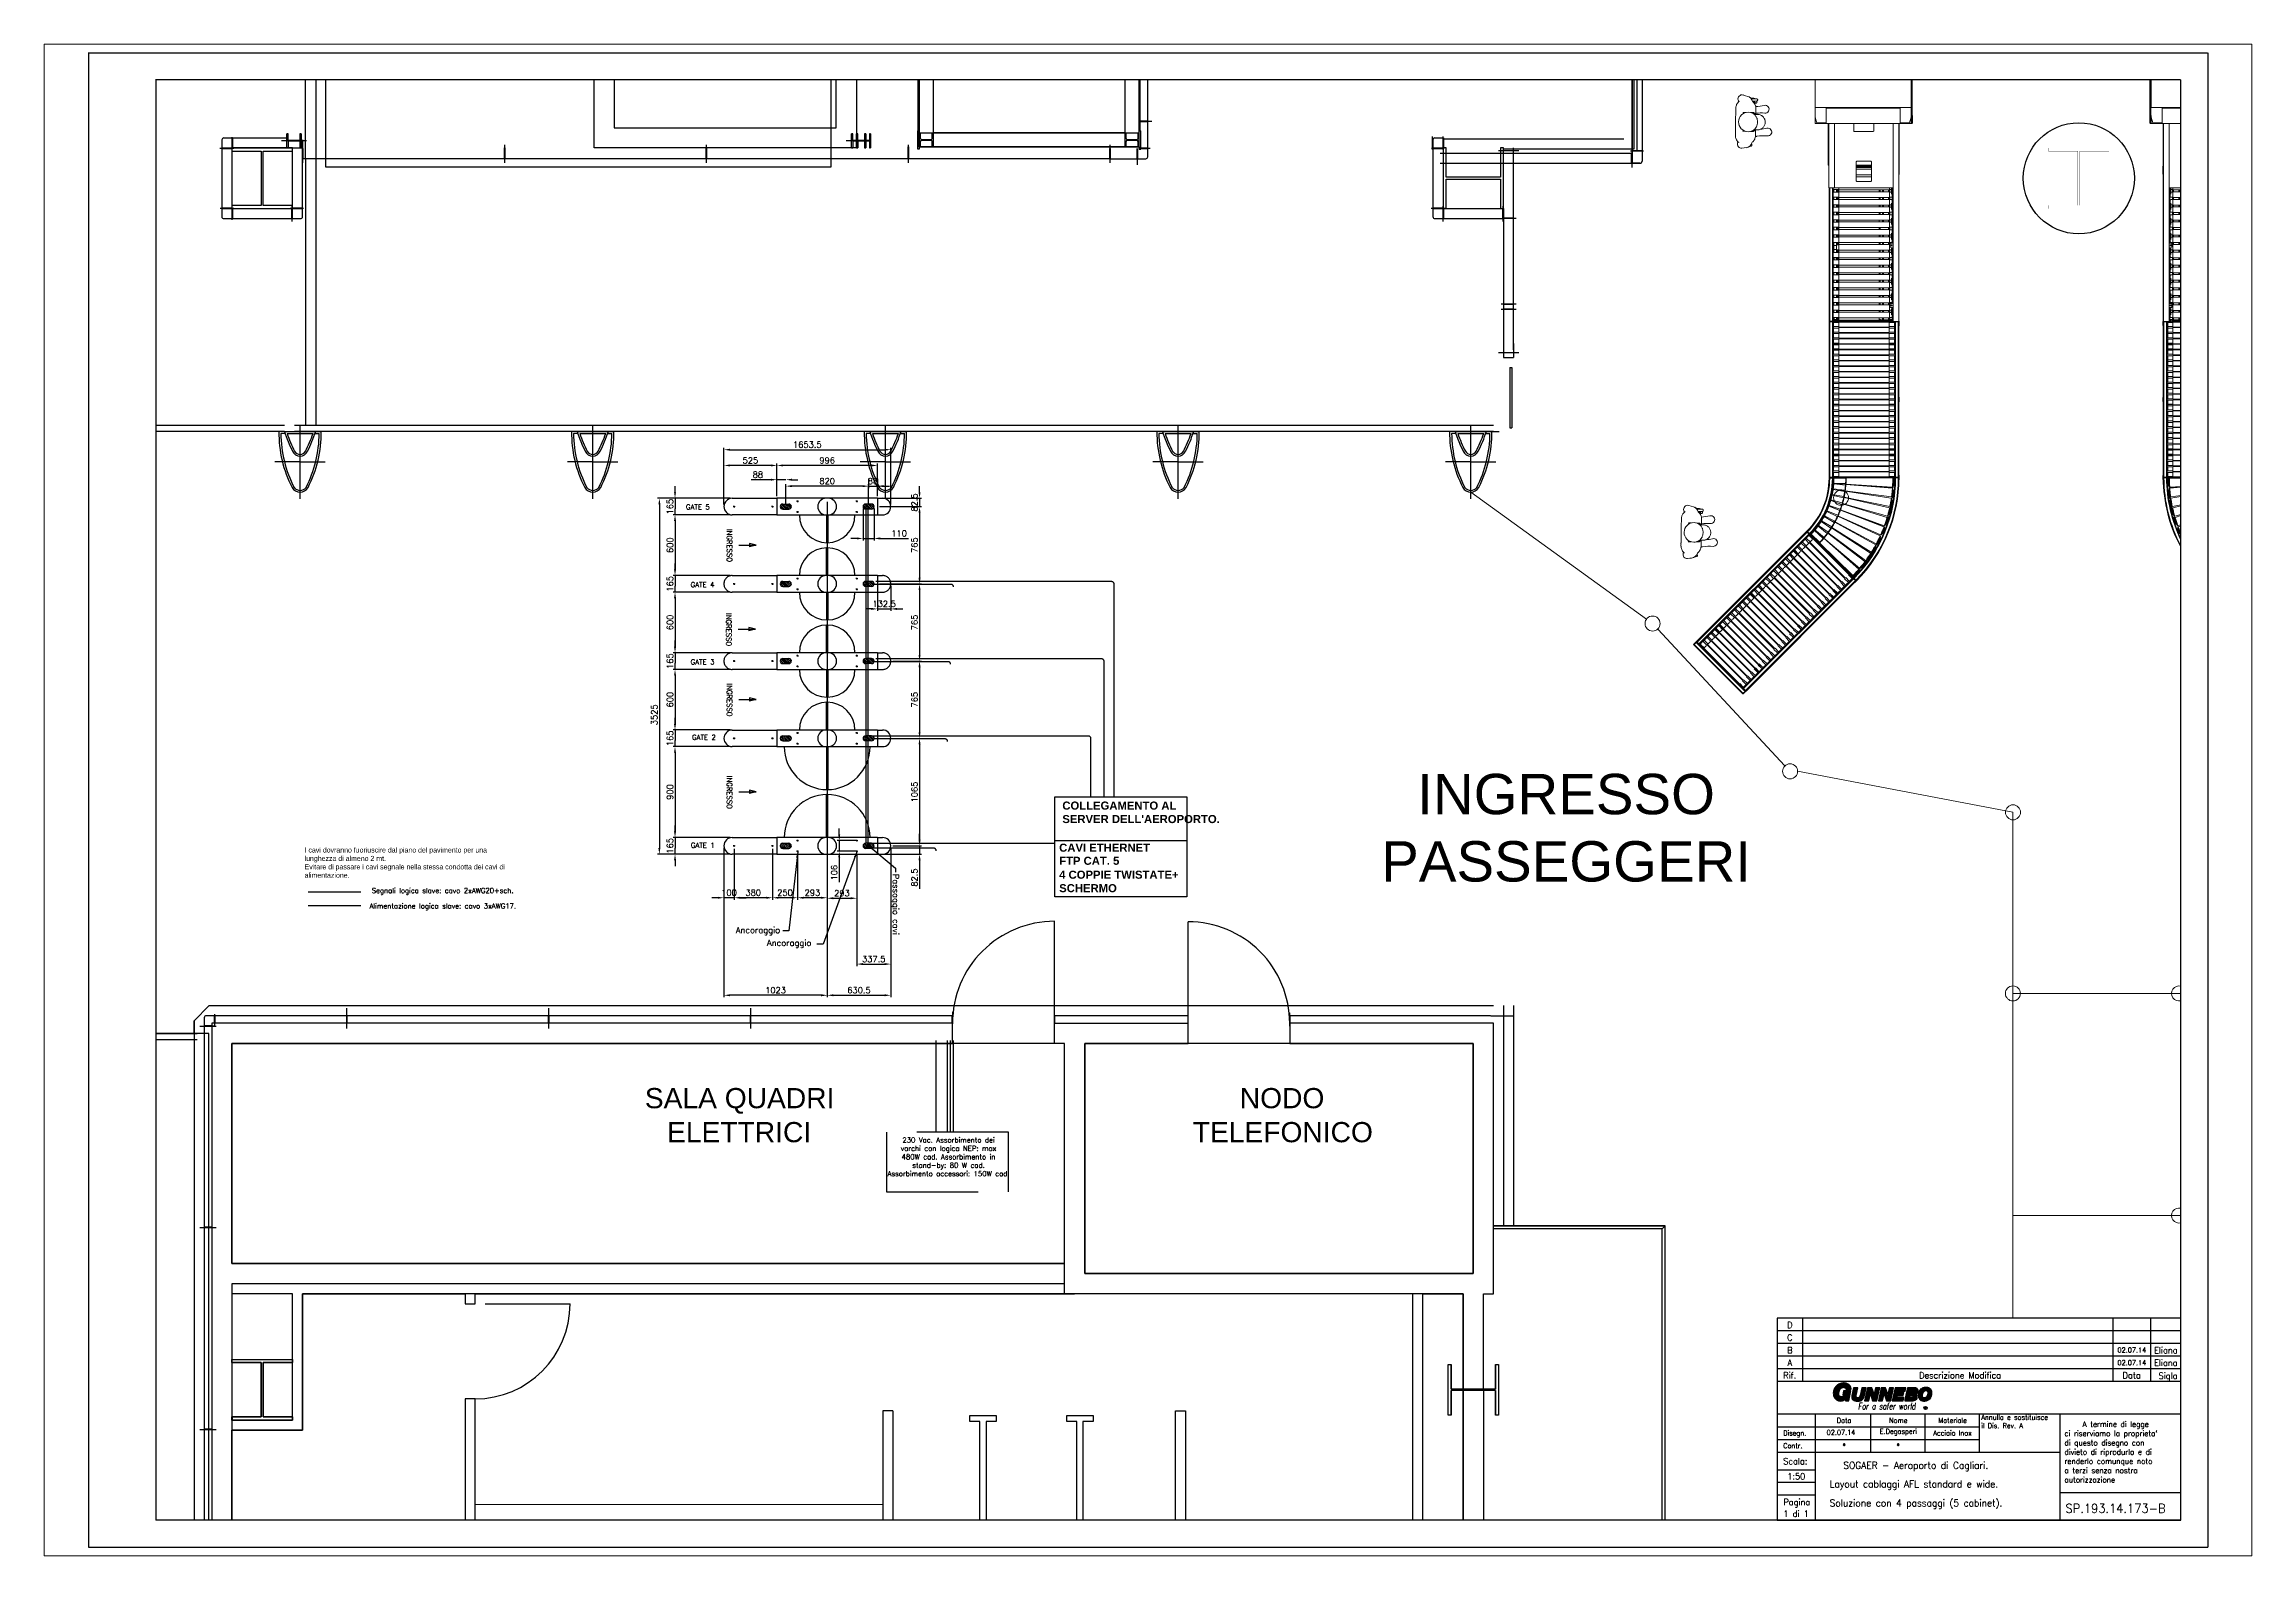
# Paper-space layout 'Layout1' of a CAD drawing. Header units: metres. Extents: x 29 to 258, y 20 to 177.
# The model-space entities are those that its viewports show. They can reach past a viewport. Long polylines and large blocks are cut down to what shows.
import ezdxf

# ---------------------------------------------------------------- set-up
doc = ezdxf.new("R2010")
doc.units = ezdxf.units.M
doc.header["$LTSCALE"] = 500
doc.header["$PDMODE"] = 35
doc.header["$PDSIZE"] = 0.01
for name, pattern in [('ACAD_ISO04W100', [30.5, 24, -3, 0.5, -3]), ('ACAD_ISO05W100', [33, 24, -3, 0, -3, 0, -3]), ('BORDER', [44.45, 12.7, -6.35, 12.7, -6.35, 0, -6.35]), ('CENTER', [50.8, 31.75, -6.35, 6.35, -6.35]), ('CONTINUA', [0]), ('DASHED2', [0.375, 0.25, -0.125]), ('HIDDEN2', [0.1875, 0.125, -0.0625]), ('PHANTOM', [63.5, 31.75, -6.35, 6.35, -6.35, 6.35, -6.35]), ('PUNTO2', [3.175, 0, -3.175]), ('SLD-Solido', [0]), ('TRATTI1', [4, 2.5, -1.5])]:
    doc.linetypes.add(name, pattern=pattern)
doc.layers.get('Defpoints').update_dxf_attribs({"color": 8})
for name, color, linetype in [('1', 5, 'PUNTO2'), ('_SUP', 8, 'Continuous'), ('aggiunte', 8, 'Continuous'), ('AMS', 3, 'Continuous'), ('AMS_ASSI', 8, 'ACAD_ISO04W100'), ('AMS_par.riv', 8, 'Continuous'), ('Aree lavori nuove', 1, 'Continuous'), ('CABLAGGI', 1, 'Continuous'), ('COMMERCIALE', 8, 'Continuous'), ('CONTORNO', 8, 'TRATTI1'), ('LINEE-DI-SCHIZZO', 1, 'SLD-Solido'), ('murature', 8, 'Continuous'), ('MURI', 8, 'Continuous'), ('N murarature blocchi', 252, 'Continuous'), ('N murature', 8, 'Continuous'), ('N pilastri', 8, 'Continuous'), ('N_PILASTRI', 7, 'Continuous'), ('PANNELLO_CIECO', 8, 'Continuous'), ('PASSAGGIO_CAVI', 7, 'Continuous'), ('Ponzi', 8, 'Continuous'), ('QUOTA', 4, 'Continuous'), ('QUOTE', 3, 'Continuous'), ('SCALA-SCALAMOBILE', 8, 'Continuous'), ('Seatec', 8, 'Continuous'), ('Visible (ISO)', 7, 'Continuous'), ('WWWW', 252, 'Continuous')]:
    doc.layers.add(name, color=color, linetype=linetype)
doc.styles.add('CONVERTER_2', font='simplex.shx', dxfattribs={"width": 0.95})
doc.styles.add('CONVERTER_3', font='simplex.shx', dxfattribs={"width": 0.75, "oblique": 8})
doc.styles.add('GENERATED_STYLE_2', font='arial.ttf')
doc.styles.add('Romans', font='Romans.shx')
doc.styles.get("Standard").update_dxf_attribs({"font": 'romans.shx'})
doc.dimstyles.new('CADMEC_1-20', dxfattribs={"dimscale": 40, "dimtxt": 1.5, "dimasz": 1.5, "dimexe": 0.5, "dimexo": 0.5, "dimgap": 0.5, "dimtad": 1, "dimdsep": 46, "dimtxsty": 'Romans', "dimcen": -3, "dimclrd": 3, "dimclre": 3, "dimclrt": 1, "dimadec": 0, "dimazin": 0, "dimtfac": 1, "dimtmove": 0, "dimatfit": 0, "dimfxl": 0, "dimtolj": 1, "dimtzin": 0, "dimarcsym": 0})
pattern_1 = [(315, (35340.22, 44342.848), (8.980256, 8.980256), [])]
pattern_2 = [(315, (35340.22, 43577.848), (8.980256, 8.980256), [])]
pattern_3 = [(45, (-920163.8783, -588625.67793), (-0.088388347648, 0.088388347648), [])]

psp = doc.layouts.get("Layout1")

msp = doc.modelspace()

# ---------------------------------------------------------------- texts
at = {"layer": '1', "color": 7, "lineweight": -3, "style": 'CONVERTER_2', "width": 0.95}
for s, height, p in [('R', 16, (49943.341, 24139.46)), ('Disegn.', 50, (48538.678, 23873.521)), ('Contr.', 50, (48538.678, 23748.521)), ('Scala:', 62.5, (48538.678, 23588.428)), ('1:50', 62.5, (48578.887, 23438.159)), ('Pagina', 62.5, (48540.212, 23183.703)), ('1 di 1', 62.5, (48540.212, 23067.624))]:
    msp.add_text(s, height=height, dxfattribs=at).set_placement(p)
at = {"layer": '1', "color": 150, "lineweight": -3, "style": 'CONVERTER_2', "width": 0.95}
for s, p in [('Layout cablaggi AFL standard e wide.', (48999.339, 23360.151)), ('SOGAER - Aeroporto di Cagliari.', (49134.477, 23543.805)), ('Soluzione con 4 passaggi (5 cabinet).', (48999.339, 23171.2))]:
    msp.add_text(s, height=68.75, dxfattribs=at).set_placement(p)
at = {"layer": '1', "color": 30, "lineweight": -3, "style": 'CONVERTER_2', "width": 0.95}
msp.add_text('SP.193.14.173-B', height=87.5, dxfattribs=at).set_placement((51336.134, 23108.864))
at = {"layer": '1', "color": 7, "lineweight": -3, "style": 'CONVERTER_2'}
for s, insert, char_height, attachment_point in [('D', (48603.914, 24938.521), 62.5, 8), ('C', (48603.914, 24813.521), 62.5, 8), ('B', (48603.914, 24688.521), 62.5, 8), ('02.07.14', (51993.395, 24696.306, -1.062), 50, 8), ('Eliana', (52329.681, 24688.197), 62.5, 8), ('Rif.', (48603.914, 24438.521), 62.5, 8), ('A', (48603.914, 24563.521), 62.5, 8), ('Descrizione Modifica', (50291.414, 24438.521), 62.5, 8), ('02.07.14', (51993.395, 24571.306, -1.062), 50, 8), ('Data', (51991.414, 24438.521), 62.5, 8), ('Eliana', (52329.681, 24563.197), 62.5, 8), ('Sigla', (52352.088, 24413.596), 62.5, 8), ('Annulla e sostituisce\\Pil Dis. Rev. A', (50500.457, 23947.053), 50, 7), ('02.07.14', (49111.164, 23879.756), 50, 8), ('Data', (49141.414, 23998.521), 50, 8), ('E.Degasperi', (49678.914, 23873.521), 50, 8), ('Nome', (49678.914, 23998.521), 50, 8), ('Acciaio Inox', (50216.414, 23873.521), 50, 8), ('Materiale', (50216.414, 23998.521), 50, 8), ('     A termine di legge\\Pci riserviamo la proprieta`\\Pdi questo disegno con\\Pdivieto di riprodurlo e di\\Prenderlo comunque noto\\Pa terzi senza nostra\\Pautorizzazione', (51325.593, 23408.994), 55, 7), ('*', (49141.414, 23748.521), 50, 8), ('*', (49678.914, 23748.521), 50, 8)]:
    msp.add_mtext(s, dxfattribs=dict(at, insert=insert, char_height=char_height, attachment_point=attachment_point))
at = {"layer": 'Aree lavori nuove', "color": 7, "style": 'GENERATED_STYLE_2'}
for s, p in [('SALA QUADRI', (37258.75, 27116.206)), ('NODO', (43154.102, 27116.206)), ('ELETTRICI', (37479.214, 26779.462)), ('TELEFONICO', (42687.936, 26779.325))]:
    msp.add_text(s, height=200, dxfattribs=at).set_placement(p)
at = {"layer": 'Aree lavori nuove', "color": 8, "insert": (46387.516, 30428.238), "char_height": 400, "width": 5386.4137, "attachment_point": 2, "style": 'GENERATED_STYLE_2'}
msp.add_mtext('{\\C3;INGRESSO PASSEGGERI}', dxfattribs=at)
at = {"layer": 'CABLAGGI', "color": 5, "lineweight": -3, "char_height": 50, "width": 2009.02819, "attachment_point": 1, "style": 'Romans'}
for s, insert in [('{\\FARROMS.SHX|c0;\\C240;I cavi dovranno fuoriuscire dal piano del pavimento per una lunghezza di almeno 2 mt.\\PEvitare di passare i cavi segnale nella stessa condotta dei cavi di alimentazione.}', (33887.63, 29699.133)), ('{\\C240;Alimentazione logica slave: cavo 3xAWG17.}', (34530.829, 29144.448)), ('{\\C240;Segnali logica slave: cavo 2xAWG20+sch.}', (34552.463, 29297.566))]:
    msp.add_mtext(s, dxfattribs=dict(at, insert=insert))
at = {"layer": 'CABLAGGI', "color": 1, "lineweight": -3, "insert": (39696.182, 29437.66), "char_height": 60, "attachment_point": 7, "rotation": 270, "style": 'Romans'}
msp.add_mtext('Passaggio cavi', dxfattribs=at)
at = {"layer": 'CABLAGGI', "color": 1, "lineweight": -3, "char_height": 60, "style": 'Romans'}
for insert, attachment_point in [((38599.504, 28831.262), 9), ((38469.374, 28704.249), 7)]:
    msp.add_mtext('{Ancoraggio}', dxfattribs=dict(at, insert=insert, attachment_point=attachment_point))
at = {"layer": 'CABLAGGI', "color": 5, "linetype": 'PUNTO2', "lineweight": -3, "ltscale": 0.5, "insert": (40268.091, 26826.458), "char_height": 50, "width": 1152.10086, "attachment_point": 2, "style": 'Romans'}
msp.add_mtext('{230 Vac. Assorbimento dei varchi con logica NEP: max 480W cad. Assorbimento in stand-by: 80 W cad.\\PAssorbimento accessori: 150W cad.}', dxfattribs=at)
at = {"layer": 'CONTORNO', "color": 7, "lineweight": -3, "style": 'CONVERTER_3', "oblique": 8, "width": 0.75}
msp.add_text('For a safer world', height=64, dxfattribs=at).set_placement((49280.293, 24132.505))
at = {"layer": 'QUOTA', "color": 6, "linetype": 'ACAD_ISO05W100', "ltscale": 0.2, "char_height": 80, "attachment_point": 1}
for s, insert, width in [("{\\fArial|b1|i0|c0|p34;COLLEGAMENTO AL\\PSERVER DELL'AEROPORTO.}", (41395.944, 30153.919), 1522.76459), ('{\\fArial|b1|i0|c0|p34;CAVI ETHERNET}', (41364.471, 29736.895), 1356), ('{\\fArial|b1|i0|c0|p34;FTP CAT. 5}', (41364.471, 29607.255), 1265.46906), ('{\\fArial|b1|i0|c0|p34;4 COPPIE TWISTATE+\\PSCHERMO}', (41364.471, 29469.274), 1265.46906)]:
    msp.add_mtext(s, dxfattribs=dict(at, insert=insert, width=width))
at = {"layer": 'QUOTE', "lineweight": -3, "char_height": 50, "width": 265.03375, "attachment_point": 2, "style": 'Romans'}
for s, insert in [('GATE 5', (37784.29, 33097.116)), ('GATE 4', (37831.065, 32326.981)), ('GATE 3', (37831.065, 31561.981)), ('GATE 2', (37844.661, 30815.408)), ('GATE 1', (37832.905, 29745.914))]:
    msp.add_mtext(s, dxfattribs=dict(at, insert=insert))
at = {"layer": 'QUOTE', "lineweight": -3, "char_height": 50, "width": 603.64667, "attachment_point": 2, "rotation": 270, "style": 'Romans'}
for insert in [(38122.858, 32690.124), (38116.354, 31856.803), (38122.858, 31160.124), (38122.858, 30245.124)]:
    msp.add_mtext('{INGRESSO}', dxfattribs=dict(at, insert=insert))

# ---------------------------------------------------------------- blocks, each defined once
blk = doc.blocks.new('man')
at = {"layer": 'Visible (ISO)', "lineweight": 5}
for p, q in [((63263, -21405), (63278, -21384)), ((63278, -21384), (63291, -21365)), ((63300, -21354), (63298, -21356)), ((63327, -21336), (63328, -21331)), ((63328, -21331), (63336, -21306)), ((63336, -21306), (63340, -21292)), ((63341, -21291), (63341, -21289)), ((63350, -21336), (63357, -21314)), ((63350, -21336), (63354, -21326)), ((63357, -21285), (63353, -21283)), ((63357, -21314), (63362, -21296)), ((63373, -21298), (63376, -21299)), ((63375, -21321), (63378, -21322)), ((63436, -21434), (63433, -21442)), ((63462, -21362), (63452, -21388)), ((63459, -21380), (63463, -21367)), ((63462, -21361), (63462, -21362)), ((63492, -21329), (63480, -21361)), ((63635, -21380), (63624, -21413)), ((63628, -21451), (63638, -21425)), ((63633, -21427), (63629, -21440)), ((63638, -21425), (63638, -21424)), ((63294, -21467), (63313, -21468)), ((63430, -21451), (63427, -21460)), ((63427, -21461), (63429, -21462)), ((63430, -21451), (63433, -21442)), ((63430, -21461), (63433, -21453)), ((63436, -21444), (63433, -21453)), ((63603, -21513), (63600, -21522)), ((63602, -21523), (63600, -21523)), ((63603, -21513), (63605, -21505)), ((63603, -21523), (63606, -21514)), ((63609, -21505), (63606, -21514)), ((63609, -21505), (63612, -21497)), ((63695, -21608), (63686, -21601)), ((63758, -21584), (63762, -21563)), ((63765, -21483), (63761, -21481)), ((63762, -21563), (63766, -21544)), ((63765, -21510), (63766, -21507)), ((63767, -21505), (63769, -21492))]:
    blk.add_line(p, q, dxfattribs=at)
for centre, radius, start, end in [((63466, -21243), 38.8, 335.5872, 175.1487), ((63296, -21428), 39.9, 144.8787, 268.0294), ((63296, -21428), 39.9, 144.8787, 268.0294), ((63346, -21403), 66.5, 83.6787, 144.8787), ((63324, -21372), 29.9, 100.751, 144.0632), ((63335, -21317), 8.8, 82.0123, 159.4141), ((63029, -21206), 400, 343.0619, 355.1487), ((63532, -21442), 96.5, 160.368, 340.368), ((63866, -21425), 400, 155.5872, 168.1435), ((63252, -21253), 400, 345.5571, 355.1487), ((63689, -21290), 38.8, 335.5872, 175.1487), ((64089, -21471), 400, 155.5872, 170.5834), ((63719, -21576), 39.9, 233.1984, 347.522), ((63719, -21576), 39.9, 233.1984, 347.522), ((63702, -21530), 66.5, 347.522, 57.055)]:
    blk.add_arc(centre, radius, start, end, dxfattribs=at)
for centre, major_axis, ratio, start_param, end_param in [((63350, -21311), (7.67, -2.43), 0.98066, 6.271535, 6.31715), ((63532, -21442), (-90.9, 32.4), 0.996195, 5.621836, 6.283185), ((63568, -21343), (73.5, 37.5), 0.849089, 2.210283, 2.408676), ((63532, -21442), (90.9, -32.4), 0.996195, 0, 0.66135), ((63568, -21343), (-33.2, 75.5), 0.849089, 3.874509, 4.072902), ((63428, -21460), (0.354, 0.994), 0.752487, 1.570796, 3.141593), ((63429, -21461), (0.748, -0.267), 0.906308, 4.712389, 6.283185), ((63600, -21522), (-0.748, 0.267), 0.906308, 0, 1.570796), ((63602, -21522), (0.748, -0.267), 0.906308, 4.712389, 6.283185)]:
    blk.add_ellipse(centre, major_axis=major_axis, ratio=ratio, start_param=start_param, end_param=end_param, dxfattribs=at)
for points, knots in [([(63316, -21343), (63316, -21341), (63317, -21340), (63319, -21334), (63320, -21330), (63323, -21322), (63325, -21318), (63326, -21314)], [1.5863221, 1.5863221, 1.5863221, 1.5863221, 1.6265011, 1.6265011, 1.7379108, 1.7379108, 1.8493204, 1.8493204, 1.8493204, 1.8493204]), ([(63327, -21336), (63327, -21336), (63327, -21337), (63327, -21338), (63327, -21338), (63327, -21339), (63327, -21339), (63327, -21339)], [0, 0, 0, 0, 0.3582129, 0.3582129, 0.7164257, 0.7164257, 0.7597624, 0.7597624, 0.7597624, 0.7597624]), ([(63341, -21291), (63341, -21291), (63341, -21292), (63341, -21292), (63341, -21292), (63341, -21292), (63341, -21292), (63341, -21292), (63340, -21292), (63340, -21292), (63340, -21292), (63340, -21292)], [-1.53611176, -1.53611176, -1.53611176, -1.53611176, -1.52788057, -1.52788057, -1.51964938, -1.51964938, -1.51141818, -1.51141818, -1.50318699, -1.50318699, -1.4949558, -1.4949558, -1.4949558, -1.4949558]), ([(63341, -21289), (63342, -21289), (63342, -21288), (63343, -21286), (63344, -21286), (63345, -21285), (63346, -21284), (63348, -21283), (63348, -21283), (63350, -21283), (63351, -21283), (63352, -21283), (63353, -21283), (63353, -21283)], [-1.536112, -1.536112, -1.536112, -1.536112, -1.228889, -1.228889, -0.921667, -0.921667, -0.614445, -0.614445, -0.317146, -0.317146, -0.061511, -0.061511, 0, 0, 0, 0]), ([(63353, -21337), (63354, -21336), (63354, -21336), (63363, -21331), (63369, -21328), (63383, -21324), (63389, -21323), (63403, -21322), (63406, -21322), (63418, -21323), (63419, -21324), (63423, -21325), (63425, -21325), (63427, -21326), (63428, -21326), (63430, -21327), (63431, -21328), (63434, -21328), (63435, -21329), (63438, -21330), (63440, -21330), (63441, -21331), (63442, -21331), (63442, -21331)], [-2.115664, -2.115664, -2.115664, -2.115664, -2.114249, -2.114249, -2.096998, -2.096998, -2.068148, -2.068148, -2.007323, -2.007323, -1.845434, -1.845434, -1.64276, -1.64276, -1.349444, -1.349444, -0.921965, -0.921965, -0.494487, -0.494487, -0.067008, -0.067008, 0, 0, 0, 0]), ([(63355, -21320), (63357, -21320), (63359, -21319), (63362, -21318), (63364, -21318), (63369, -21317), (63371, -21316), (63373, -21316)], [-1.4619873, -1.4619873, -1.4619873, -1.4619873, -1.4114933, -1.4114933, -1.3580159, -1.3580159, -1.3045386, -1.3045386, -1.3045386, -1.3045386]), ([(63355, -21322), (63357, -21321), (63359, -21321), (63365, -21321), (63368, -21321), (63372, -21321)], [4.9372057, 4.9372057, 4.9372057, 4.9372057, 4.9829555, 4.9829555, 5.0505971, 5.0505971, 5.0505971, 5.0505971]), ([(63362, -21296), (63362, -21295), (63363, -21295), (63363, -21293), (63363, -21292), (63362, -21290), (63362, -21290), (63361, -21288), (63360, -21287), (63359, -21286), (63358, -21285), (63357, -21285), (63357, -21285), (63357, -21285)], [-1.494956, -1.494956, -1.494956, -1.494956, -1.195965, -1.195965, -0.896973, -0.896973, -0.597982, -0.597982, -0.298991, -0.298991, -0.041253, -0.041253, 0, 0, 0, 0]), ([(63373, -21298), (63373, -21298), (63373, -21298), (63372, -21298), (63372, -21298), (63371, -21297), (63371, -21297), (63370, -21297), (63370, -21297), (63369, -21297), (63369, -21297), (63368, -21298)], [0.90707941, 0.90707941, 0.90707941, 0.90707941, 0.91493657, 0.91493657, 0.92279374, 0.92279374, 0.9306509, 0.9306509, 0.93850806, 0.93850806, 0.94636522, 0.94636522, 0.94636522, 0.94636522]), ([(63375, -21321), (63375, -21321), (63375, -21321), (63374, -21321), (63374, -21321), (63374, -21321), (63373, -21321), (63373, -21321), (63373, -21321), (63372, -21321), (63372, -21321), (63372, -21321)], [0.75307771, 0.75307771, 0.75307771, 0.75307771, 0.7597671, 0.7597671, 0.7664565, 0.7664565, 0.7731459, 0.7731459, 0.77983529, 0.77983529, 0.78652469, 0.78652469, 0.78652469, 0.78652469]), ([(63381, -21309), (63381, -21310), (63380, -21310), (63380, -21311), (63380, -21312), (63379, -21313), (63378, -21313), (63378, -21314), (63377, -21314), (63375, -21315), (63375, -21316), (63373, -21316)], [-0.1836745, -0.1836745, -0.1836745, -0.1836745, -0.1469396, -0.1469396, -0.1102047, -0.1102047, -0.0734698, -0.0734698, -0.0367349, -0.0367349, 0, 0, 0, 0]), ([(63376, -21299), (63376, -21299), (63377, -21300), (63379, -21301), (63379, -21302), (63380, -21303), (63380, -21304), (63381, -21306), (63381, -21306), (63381, -21307), (63381, -21308), (63381, -21309), (63381, -21309), (63381, -21309)], [0.817114, 0.817114, 0.817114, 0.817114, 0.8364236, 0.8364236, 0.8564258, 0.8564258, 0.8801146, 0.8801146, 0.9043898, 0.9043898, 0.928665, 0.928665, 0.9384902, 0.9384902, 0.9384902, 0.9384902]), ([(63378, -21322), (63379, -21323), (63380, -21323), (63380, -21324), (63381, -21324), (63381, -21325)], [0.82048526, 0.82048526, 0.82048526, 0.82048526, 0.84335123, 0.84335123, 0.85211498, 0.85211498, 0.85211498, 0.85211498]), ([(63379, -21311), (63379, -21311), (63379, -21311), (63379, -21311), (63379, -21310), (63380, -21310), (63380, -21310), (63380, -21310), (63380, -21310), (63381, -21310), (63381, -21309), (63381, -21309)], [-0.0014809, -0.0014809, -0.0014809, -0.0014809, 0, 0, 0.0637239, 0.0637239, 0.1453783, 0.1453783, 0.3199837, 0.3199837, 0.5591603, 0.5591603, 0.5591603, 0.5591603]), ([(63442, -21331), (63446, -21332), (63449, -21334), (63457, -21336), (63460, -21338), (63468, -21340), (63471, -21342), (63479, -21344), (63482, -21345), (63485, -21346)], [0, 0, 0, 0, 1.190216, 1.190216, 2.380431, 2.380431, 3.570647, 3.570647, 4.65573, 4.65573, 4.65573, 4.65573]), ([(63466, -21358), (63466, -21359), (63466, -21359), (63465, -21359), (63465, -21359), (63464, -21360), (63464, -21360), (63463, -21360), (63463, -21360), (63463, -21360), (63462, -21361), (63462, -21361)], [5.59791902, 5.59791902, 5.59791902, 5.59791902, 5.60567012, 5.60567012, 5.61342121, 5.61342121, 5.62117231, 5.62117231, 5.6289234, 5.6289234, 5.6366745, 5.6366745, 5.6366745, 5.6366745]), ([(63462, -21361), (63462, -21361), (63462, -21361), (63462, -21361), (63462, -21361), (63462, -21361), (63462, -21361), (63462, -21361)], [0, 0, 0, 0, 0.03379696, 0.03379696, 0.06929352, 0.06929352, 0.0698564, 0.0698564, 0.0698564, 0.0698564]), ([(63464, -21366), (63464, -21366), (63464, -21366), (63464, -21366), (63464, -21366), (63464, -21366), (63464, -21366), (63464, -21366), (63463, -21366), (63463, -21366), (63463, -21367), (63463, -21367)], [5.643335, 5.643335, 5.643335, 5.643335, 5.7713051, 5.7713051, 5.8992751, 5.8992751, 6.0272452, 6.0272452, 6.1552153, 6.1552153, 6.2831853, 6.2831853, 6.2831853, 6.2831853]), ([(63482, -21356), (63481, -21357), (63480, -21357), (63473, -21360), (63469, -21363), (63464, -21366)], [5.4601454, 5.4601454, 5.4601454, 5.4601454, 5.496331, 5.496331, 5.643335, 5.643335, 5.643335, 5.643335]), ([(63466, -21358), (63466, -21358), (63467, -21358), (63467, -21358), (63467, -21358), (63468, -21357), (63468, -21357), (63468, -21357), (63469, -21357), (63469, -21357), (63469, -21357), (63469, -21357), (63469, -21357), (63469, -21357), (63469, -21357), (63469, -21357)], [0, 0, 0, 0, 0.0878551, 0.0878551, 0.1757101, 0.1757101, 0.2635652, 0.2635652, 0.3514203, 0.3514203, 0.3851258, 0.3851258, 0.4111861, 0.4111861, 0.4392753, 0.4392753, 0.4392753, 0.4392753]), ([(63477, -21350), (63477, -21350), (63476, -21351), (63475, -21352), (63475, -21352), (63474, -21353), (63473, -21353), (63472, -21354), (63471, -21355), (63470, -21356), (63470, -21356), (63469, -21357)], [-0.78819729, -0.78819729, -0.78819729, -0.78819729, -0.77388145, -0.77388145, -0.75956562, -0.75956562, -0.74524978, -0.74524978, -0.73093395, -0.73093395, -0.71661811, -0.71661811, -0.71661811, -0.71661811]), ([(63477, -21350), (63478, -21350), (63478, -21350), (63478, -21350), (63479, -21349), (63479, -21349), (63480, -21349), (63481, -21348), (63481, -21348), (63482, -21348), (63482, -21348), (63483, -21348)], [0, 0, 0, 0, 0.1313335, 0.1313335, 0.262667, 0.262667, 0.3940004, 0.3940004, 0.5253339, 0.5253339, 0.6566674, 0.6566674, 0.6566674, 0.6566674]), ([(63563, -21356), (63559, -21355), (63556, -21354), (63548, -21352), (63544, -21351), (63537, -21350), (63533, -21350), (63525, -21349), (63522, -21349), (63513, -21350), (63509, -21351), (63499, -21353), (63494, -21355), (63486, -21358), (63483, -21360), (63480, -21361)], [10.280068, 10.280068, 10.280068, 10.280068, 11.377324, 11.377324, 12.47458, 12.47458, 13.571836, 13.571836, 14.669092, 14.669092, 16.141853, 16.141853, 17.614614, 17.614614, 18.722548, 18.722548, 18.722548, 18.722548]), ([(63635, -21380), (63637, -21375), (63638, -21371), (63640, -21361), (63640, -21356), (63639, -21346), (63638, -21341), (63636, -21331), (63634, -21327), (63630, -21319), (63627, -21314), (63621, -21307), (63618, -21303), (63610, -21296), (63606, -21293), (63598, -21288), (63593, -21286), (63584, -21283), (63579, -21282), (63569, -21280), (63564, -21280), (63554, -21280), (63549, -21281), (63539, -21283), (63535, -21285), (63526, -21288), (63522, -21291), (63514, -21297), (63510, -21300), (63504, -21307), (63501, -21311), (63495, -21320), (63493, -21324), (63492, -21329)], [-23.362552, -23.362552, -23.362552, -23.362552, -21.900879, -21.900879, -20.439206, -20.439206, -18.977532, -18.977532, -17.515859, -17.515859, -16.057213, -16.057213, -14.598568, -14.598568, -13.139922, -13.139922, -11.681276, -11.681276, -10.22263, -10.22263, -8.763985, -8.763985, -7.305339, -7.305339, -5.846693, -5.846693, -4.38502, -4.38502, -2.923347, -2.923347, -1.461673, -1.461673, 0, 0, 0, 0]), ([(63498, -21315), (63501, -21311), (63504, -21307), (63511, -21300), (63514, -21296), (63522, -21291), (63526, -21288), (63535, -21284), (63539, -21283), (63549, -21281), (63554, -21280), (63564, -21279), (63569, -21280), (63579, -21281), (63584, -21283), (63593, -21286), (63598, -21288), (63606, -21293), (63611, -21296), (63618, -21303), (63621, -21306), (63627, -21314), (63630, -21318), (63634, -21327), (63636, -21331), (63638, -21341), (63639, -21345), (63640, -21355), (63640, -21360), (63639, -21365)], [1.479812, 1.479812, 1.479812, 1.479812, 2.925982, 2.925982, 4.388973, 4.388973, 5.851964, 5.851964, 7.311642, 7.311642, 8.77132, 8.77132, 10.230997, 10.230997, 11.690675, 11.690675, 13.150353, 13.150353, 14.610031, 14.610031, 16.069708, 16.069708, 17.529386, 17.529386, 18.992377, 18.992377, 20.455368, 20.455368, 21.901539, 21.901539, 21.901539, 21.901539]), ([(63624, -21413), (63623, -21412), (63623, -21411), (63622, -21408), (63621, -21406), (63619, -21401), (63617, -21399), (63615, -21395), (63613, -21393), (63610, -21388), (63608, -21386), (63604, -21382), (63601, -21379), (63594, -21373), (63591, -21370), (63583, -21365), (63579, -21363), (63571, -21359), (63567, -21357), (63563, -21356)], [6.234029, 6.234029, 6.234029, 6.234029, 6.477336, 6.477336, 7.251094, 7.251094, 8.024851, 8.024851, 8.798609, 8.798609, 9.572366, 9.572366, 10.850455, 10.850455, 12.128544, 12.128544, 13.406633, 13.406633, 14.684722, 14.684722, 14.684722, 14.684722]), ([(63633, -21426), (63632, -21421), (63630, -21416), (63627, -21410), (63626, -21409), (63625, -21407)], [3.7814429, 3.7814429, 3.7814429, 3.7814429, 3.9284469, 3.9284469, 3.9646325, 3.9646325, 3.9646325, 3.9646325]), ([(63629, -21398), (63632, -21399), (63636, -21400), (63643, -21403), (63646, -21404), (63654, -21407), (63658, -21408), (63665, -21411), (63669, -21412), (63672, -21413)], [20.031217, 20.031217, 20.031217, 20.031217, 21.121256, 21.121256, 22.316431, 22.316431, 23.511607, 23.511607, 24.706782, 24.706782, 24.706782, 24.706782]), ([(63630, -21400), (63631, -21401), (63631, -21401), (63631, -21402), (63631, -21402), (63632, -21403), (63632, -21403), (63632, -21404), (63632, -21404), (63633, -21405), (63633, -21405), (63633, -21405)], [0, 0, 0, 0, 0.1313335, 0.1313335, 0.262667, 0.262667, 0.3940004, 0.3940004, 0.5253339, 0.5253339, 0.6566674, 0.6566674, 0.6566674, 0.6566674]), ([(63635, -21416), (63635, -21415), (63635, -21414), (63635, -21413), (63634, -21412), (63634, -21411), (63634, -21410), (63634, -21409), (63633, -21408), (63633, -21407), (63633, -21406), (63633, -21405)], [0.71661811, 0.71661811, 0.71661811, 0.71661811, 0.73093395, 0.73093395, 0.74524978, 0.74524978, 0.75956562, 0.75956562, 0.77388145, 0.77388145, 0.78819729, 0.78819729, 0.78819729, 0.78819729]), ([(63633, -21427), (63633, -21427), (63633, -21427), (63633, -21427), (63633, -21427), (63633, -21427), (63633, -21427), (63633, -21427), (63633, -21426), (63633, -21426), (63633, -21426), (63633, -21426)], [3.1415927, 3.1415927, 3.1415927, 3.1415927, 3.2695627, 3.2695627, 3.3975328, 3.3975328, 3.5255028, 3.5255028, 3.6534729, 3.6534729, 3.7814429, 3.7814429, 3.7814429, 3.7814429]), ([(63635, -21416), (63635, -21416), (63635, -21416), (63635, -21416), (63635, -21416), (63635, -21416), (63635, -21416), (63635, -21416), (63635, -21417), (63636, -21417), (63636, -21417), (63636, -21418), (63636, -21418), (63636, -21419), (63636, -21419), (63636, -21419)], [0, 0, 0, 0, 0.0197085, 0.0197085, 0.05267, 0.05267, 0.1040358, 0.1040358, 0.1786726, 0.1786726, 0.2665277, 0.2665277, 0.3543827, 0.3543827, 0.4392753, 0.4392753, 0.4392753, 0.4392753]), ([(63638, -21423), (63638, -21423), (63638, -21423), (63637, -21422), (63637, -21422), (63637, -21421), (63637, -21421), (63637, -21421), (63637, -21420), (63637, -21420), (63636, -21419), (63636, -21419)], [3.78810346, 3.78810346, 3.78810346, 3.78810346, 3.79585456, 3.79585456, 3.80360565, 3.80360565, 3.81135675, 3.81135675, 3.81910784, 3.81910784, 3.82685894, 3.82685894, 3.82685894, 3.82685894]), ([(63638, -21423), (63638, -21423), (63638, -21423), (63638, -21423), (63638, -21424), (63638, -21424), (63638, -21424), (63638, -21424)], [-0.00056442, -0.00056442, -0.00056442, -0.00056442, 0, 0, 0.03559372, 0.03559372, 0.06948319, 0.06948319, 0.06948319, 0.06948319]), ([(63672, -21413), (63674, -21414), (63675, -21414), (63678, -21415), (63679, -21416), (63682, -21417), (63683, -21417), (63686, -21418), (63687, -21419), (63691, -21421), (63692, -21421), (63699, -21425), (63702, -21426), (63712, -21434), (63717, -21437), (63727, -21451), (63730, -21456), (63735, -21466), (63736, -21470), (63738, -21474)], [-2.463724, -2.463724, -2.463724, -2.463724, -2.036563, -2.036563, -1.609402, -1.609402, -1.182241, -1.182241, -0.75508, -0.75508, -0.518728, -0.518728, -0.423324, -0.423324, -0.375621, -0.375621, -0.357946, -0.357946, -0.349847, -0.349847, -0.349847, -0.349847]), ([(63692, -21421), (63693, -21418), (63693, -21415), (63694, -21410), (63694, -21408), (63694, -21406)], [3.728795, 3.728795, 3.728795, 3.728795, 4.754221, 4.754221, 5.433396, 5.433396, 5.433396, 5.433396]), ([(63375, -21519), (63373, -21519), (63372, -21518), (63369, -21517), (63368, -21517), (63365, -21516), (63364, -21515), (63361, -21514), (63360, -21514), (63356, -21512), (63355, -21512), (63348, -21508), (63345, -21506), (63335, -21499), (63331, -21495), (63320, -21482), (63317, -21477), (63312, -21467), (63311, -21463), (63309, -21459)], [-2.463822, -2.463822, -2.463822, -2.463822, -2.036343, -2.036343, -1.608865, -1.608865, -1.181386, -1.181386, -0.753908, -0.753908, -0.51724, -0.51724, -0.421835, -0.421835, -0.374132, -0.374132, -0.356391, -0.356391, -0.348373, -0.348373, -0.348373, -0.348373]), ([(63430, -21539), (63426, -21538), (63423, -21537), (63415, -21534), (63412, -21533), (63404, -21530), (63401, -21529), (63393, -21526), (63390, -21525), (63382, -21522), (63378, -21521), (63375, -21519)], [18.730904, 18.730904, 18.730904, 18.730904, 19.926079, 19.926079, 21.121255, 21.121255, 22.31643, 22.31643, 23.511606, 23.511606, 24.706782, 24.706782, 24.706782, 24.706782]), ([(63550, -21582), (63542, -21579), (63534, -21576), (63518, -21571), (63511, -21568), (63499, -21564), (63494, -21563), (63487, -21560), (63485, -21559), (63479, -21557), (63476, -21556), (63465, -21552), (63457, -21549), (63443, -21544), (63437, -21542), (63430, -21539)], [-13.323534, -13.323534, -13.323534, -13.323534, -10.658828, -10.658828, -7.994121, -7.994121, -6.661767, -6.661767, -5.956983, -5.956983, -4.822017, -4.822017, -2.15731, -2.15731, 0, 0, 0, 0]), ([(63605, -21601), (63602, -21600), (63598, -21599), (63590, -21596), (63587, -21595), (63579, -21592), (63576, -21591), (63568, -21588), (63565, -21587), (63557, -21584), (63553, -21583), (63550, -21582)], [0, 0, 0, 0, 1.190216, 1.190216, 2.380432, 2.380432, 3.570647, 3.570647, 4.760863, 4.760863, 5.951079, 5.951079, 5.951079, 5.951079]), ([(63694, -21596), (63693, -21596), (63693, -21597), (63684, -21602), (63678, -21605), (63664, -21609), (63658, -21610), (63645, -21611), (63641, -21610), (63629, -21609), (63628, -21608), (63624, -21607), (63623, -21607), (63620, -21606), (63619, -21606), (63617, -21605), (63616, -21605), (63613, -21604), (63612, -21604), (63609, -21603), (63607, -21602), (63606, -21602), (63605, -21601), (63605, -21601)], [-2.115527, -2.115527, -2.115527, -2.115527, -2.114249, -2.114249, -2.096998, -2.096998, -2.068148, -2.068148, -2.007323, -2.007323, -1.845434, -1.845434, -1.64276, -1.64276, -1.349444, -1.349444, -0.921965, -0.921965, -0.494487, -0.494487, -0.067008, -0.067008, 0, 0, 0, 0]), ([(63749, -21484), (63750, -21483), (63750, -21482), (63751, -21481), (63752, -21481), (63754, -21480), (63755, -21480), (63756, -21480), (63757, -21480), (63759, -21480), (63760, -21480), (63761, -21481), (63761, -21481), (63761, -21481)], [-1.415162, -1.415162, -1.415162, -1.415162, -1.150725, -1.150725, -0.863044, -0.863044, -0.575363, -0.575363, -0.297342, -0.297342, -0.041646, -0.041646, 0, 0, 0, 0]), ([(63769, -21492), (63769, -21492), (63769, -21491), (63769, -21490), (63769, -21489), (63768, -21488), (63768, -21487), (63767, -21486), (63767, -21485), (63766, -21484), (63765, -21484), (63765, -21483)], [-1.115512, -1.115512, -1.115512, -1.115512, -0.892409, -0.892409, -0.669307, -0.669307, -0.446205, -0.446205, -0.223102, -0.223102, 0, 0, 0, 0]), ([(63767, -21505), (63767, -21505), (63767, -21505), (63767, -21506), (63767, -21506), (63767, -21506), (63767, -21506), (63767, -21507), (63767, -21507), (63766, -21507), (63766, -21507), (63766, -21507)], [1.1155116, 1.1155116, 1.1155116, 1.1155116, 1.1707477, 1.1707477, 1.2259838, 1.2259838, 1.2812199, 1.2812199, 1.3364561, 1.3364561, 1.3916922, 1.3916922, 1.3916922, 1.3916922])]:
    blk.add_open_spline(points, degree=3, knots=knots, dxfattribs=at)
for points in [[(63328, -21331), (63328, -21331), (63328, -21331), (63328, -21331)], [(63362, -21299), (63364, -21298), (63366, -21298), (63368, -21298)], [(63485, -21346), (63484, -21347), (63484, -21347), (63483, -21348)], [(63630, -21400), (63630, -21399), (63629, -21399), (63629, -21398)]]:
    blk.add_open_spline(points, degree=3, dxfattribs=at)
blk = doc.blocks.new('*D11')
at = {"layer": 'Defpoints', "color": 0}
for p in [(38125, 33158), (37558, 32993), (38125, 32993)]:
    blk.add_point(p, dxfattribs=at)
at = {"layer": 'QUOTE', "color": 3, "lineweight": -2}
for p, q in [((37558, 33218), (37558, 33278)), ((38105, 33158), (37538, 33158)), ((37558, 33158), (37558, 33098)), ((37558, 33098), (37558, 33053)), ((37558, 32993), (37558, 33053)), ((38105, 32993), (37538, 32993)), ((37558, 32933), (37558, 32873))]:
    blk.add_line(p, q, dxfattribs=at)
at = {"layer": 'QUOTE', "color": 3}
for points in [[(37548, 33218), (37568, 33218), (37558, 33158)], [(37548, 32933), (37568, 32933), (37558, 32993)]]:
    blk.add_solid(points, dxfattribs=at)
at = {"layer": 'QUOTE', "color": 1, "lineweight": -3, "insert": (37508, 33075), "char_height": 60, "attachment_point": 5, "rotation": 90, "style": 'Romans'}
blk.add_mtext('\\A1;165', dxfattribs=at)
blk = doc.blocks.new('*D12')
at = {"layer": 'Defpoints', "color": 0}
for p in [(38125, 32228), (37558, 31628), (38125, 31628)]:
    blk.add_point(p, dxfattribs=at)
at = {"layer": 'QUOTE', "color": 3, "lineweight": -2}
for p, q in [((38105, 32228), (37538, 32228)), ((37558, 32168), (37558, 31688)), ((38105, 31628), (37538, 31628))]:
    blk.add_line(p, q, dxfattribs=at)
at = {"layer": 'QUOTE', "color": 3}
for points in [[(37548, 32168), (37568, 32168), (37558, 32228)], [(37548, 31688), (37568, 31688), (37558, 31628)]]:
    blk.add_solid(points, dxfattribs=at)
at = {"layer": 'QUOTE', "color": 1, "lineweight": -3, "insert": (37508, 31928), "char_height": 60, "attachment_point": 5, "rotation": 90, "style": 'Romans'}
blk.add_mtext('\\A1;600', dxfattribs=at)
blk = doc.blocks.new('*D13')
at = {"layer": 'Defpoints', "color": 0}
for p in [(38125, 31628), (37558, 31463), (38125, 31463)]:
    blk.add_point(p, dxfattribs=at)
at = {"layer": 'QUOTE', "color": 3, "lineweight": -2}
for p, q in [((37558, 31688), (37558, 31748)), ((38105, 31628), (37538, 31628)), ((37558, 31628), (37558, 31568)), ((37558, 31568), (37558, 31523)), ((37558, 31463), (37558, 31523)), ((38105, 31463), (37538, 31463)), ((37558, 31403), (37558, 31343))]:
    blk.add_line(p, q, dxfattribs=at)
at = {"layer": 'QUOTE', "color": 3}
for points in [[(37548, 31688), (37568, 31688), (37558, 31628)], [(37548, 31403), (37568, 31403), (37558, 31463)]]:
    blk.add_solid(points, dxfattribs=at)
at = {"layer": 'QUOTE', "color": 1, "lineweight": -3, "insert": (37508, 31545), "char_height": 60, "attachment_point": 5, "rotation": 90, "style": 'Romans'}
blk.add_mtext('\\A1;165', dxfattribs=at)
blk = doc.blocks.new('*D14')
at = {"layer": 'Defpoints', "color": 0}
for p in [(38125, 31463), (37558, 30863), (38125, 30863)]:
    blk.add_point(p, dxfattribs=at)
at = {"layer": 'QUOTE', "color": 3, "lineweight": -2}
for p, q in [((38105, 31463), (37538, 31463)), ((37558, 31403), (37558, 30923)), ((38105, 30863), (37538, 30863))]:
    blk.add_line(p, q, dxfattribs=at)
at = {"layer": 'QUOTE', "color": 3}
for points in [[(37548, 31403), (37568, 31403), (37558, 31463)], [(37548, 30923), (37568, 30923), (37558, 30863)]]:
    blk.add_solid(points, dxfattribs=at)
at = {"layer": 'QUOTE', "color": 1, "lineweight": -3, "insert": (37508, 31163), "char_height": 60, "attachment_point": 5, "rotation": 90, "style": 'Romans'}
blk.add_mtext('\\A1;600', dxfattribs=at)
blk = doc.blocks.new('*D15')
at = {"layer": 'Defpoints', "color": 0}
for p in [(38125, 30863), (37558, 30698), (38125, 30698)]:
    blk.add_point(p, dxfattribs=at)
at = {"layer": 'QUOTE', "color": 3, "lineweight": -2}
for p, q in [((38105, 30863), (37538, 30863)), ((37558, 30923), (37558, 30983)), ((37558, 30863), (37558, 30803)), ((38105, 30698), (37538, 30698)), ((37558, 30803), (37558, 30758)), ((37558, 30698), (37558, 30758)), ((37558, 30638), (37558, 30578))]:
    blk.add_line(p, q, dxfattribs=at)
at = {"layer": 'QUOTE', "color": 3}
for points in [[(37548, 30923), (37568, 30923), (37558, 30863)], [(37548, 30638), (37568, 30638), (37558, 30698)]]:
    blk.add_solid(points, dxfattribs=at)
at = {"layer": 'QUOTE', "color": 1, "lineweight": -3, "insert": (37508, 30780), "char_height": 60, "attachment_point": 5, "rotation": 90, "style": 'Romans'}
blk.add_mtext('\\A1;165', dxfattribs=at)
blk = doc.blocks.new('*D16')
at = {"layer": 'Defpoints', "color": 0}
for p in [(38125, 30698), (37558, 29798), (38125, 29798)]:
    blk.add_point(p, dxfattribs=at)
at = {"layer": 'QUOTE', "color": 3, "lineweight": -2}
for p, q in [((38105, 30698), (37538, 30698)), ((37558, 30638), (37558, 29858)), ((38105, 29798), (37538, 29798))]:
    blk.add_line(p, q, dxfattribs=at)
at = {"layer": 'QUOTE', "color": 3}
for points in [[(37548, 30638), (37568, 30638), (37558, 30698)], [(37548, 29858), (37568, 29858), (37558, 29798)]]:
    blk.add_solid(points, dxfattribs=at)
at = {"layer": 'QUOTE', "color": 1, "lineweight": -3, "insert": (37508, 30248), "char_height": 60, "attachment_point": 5, "rotation": 90, "style": 'Romans'}
blk.add_mtext('\\A1;900', dxfattribs=at)
blk = doc.blocks.new('*D17')
at = {"layer": 'Defpoints', "color": 0}
for p in [(38125, 29798), (37558, 29633), (38125, 29633)]:
    blk.add_point(p, dxfattribs=at)
at = {"layer": 'QUOTE', "color": 3, "lineweight": -2}
for p, q in [((38105, 29798), (37538, 29798)), ((37558, 29858), (37558, 29918)), ((37558, 29798), (37558, 29738)), ((38105, 29633), (37538, 29633)), ((37558, 29738), (37558, 29693)), ((37558, 29633), (37558, 29693)), ((37558, 29573), (37558, 29513))]:
    blk.add_line(p, q, dxfattribs=at)
at = {"layer": 'QUOTE', "color": 3}
for points in [[(37548, 29858), (37568, 29858), (37558, 29798)], [(37548, 29573), (37568, 29573), (37558, 29633)]]:
    blk.add_solid(points, dxfattribs=at)
at = {"layer": 'QUOTE', "color": 1, "lineweight": -3, "insert": (37508, 29715), "char_height": 60, "attachment_point": 5, "rotation": 90, "style": 'Romans'}
blk.add_mtext('\\A1;165', dxfattribs=at)
blk = doc.blocks.new('*D18')
at = {"layer": 'Defpoints', "color": 0}
for p in [(37558, 33158), (37403, 29633), (38125, 29633)]:
    blk.add_point(p, dxfattribs=at)
at = {"layer": 'QUOTE', "color": 3, "lineweight": -2}
for p, q in [((37538, 33158), (37383, 33158)), ((37403, 33098), (37403, 29693)), ((38105, 29633), (37383, 29633))]:
    blk.add_line(p, q, dxfattribs=at)
at = {"layer": 'QUOTE', "color": 3}
for points in [[(37393, 33098), (37413, 33098), (37403, 33158)], [(37393, 29693), (37413, 29693), (37403, 29633)]]:
    blk.add_solid(points, dxfattribs=at)
at = {"layer": 'QUOTE', "color": 1, "lineweight": -3, "insert": (37353, 31013), "char_height": 60, "attachment_point": 5, "rotation": 90, "style": 'Romans'}
blk.add_mtext('\\A1;3525', dxfattribs=at)
blk = doc.blocks.new('*D19')
at = {"layer": 'Defpoints', "color": 0}
for p in [(39696, 33639), (38043, 33075), (39696, 33075)]:
    blk.add_point(p, dxfattribs=at)
at = {"layer": 'QUOTE', "color": 3, "lineweight": -2}
for p, q in [((38043, 33095), (38043, 33659)), ((38103, 33639), (39636, 33639)), ((39696, 33095), (39696, 33659))]:
    blk.add_line(p, q, dxfattribs=at)
at = {"layer": 'QUOTE', "color": 3}
for points in [[(38103, 33649), (38103, 33629), (38043, 33639)], [(39636, 33649), (39636, 33629), (39696, 33639)]]:
    blk.add_solid(points, dxfattribs=at)
at = {"layer": 'QUOTE', "color": 1, "lineweight": -3, "insert": (38869, 33689), "char_height": 60, "attachment_point": 5, "style": 'Romans'}
blk.add_mtext('\\A1;1653.5', dxfattribs=at)
blk = doc.blocks.new('*D20')
at = {"layer": 'Defpoints', "color": 0, "linetype": 'Continuous'}
for p in [(38656, 33278), (38656, 33075), (39476, 33075)]:
    blk.add_point(p, dxfattribs=at)
at = {"layer": 'QUOTE', "color": 3, "linetype": 'Continuous', "lineweight": -2}
for p, q in [((38656, 33095), (38656, 33298)), ((39416, 33278), (38716, 33278)), ((39476, 33095), (39476, 33298))]:
    blk.add_line(p, q, dxfattribs=at)
at = {"layer": 'QUOTE', "color": 3, "linetype": 'Continuous'}
for points in [[(38716, 33288), (38716, 33268), (38656, 33278)], [(39416, 33288), (39416, 33268), (39476, 33278)]]:
    blk.add_solid(points, dxfattribs=at)
at = {"layer": 'QUOTE', "color": 1, "linetype": 'Continuous', "lineweight": -3, "insert": (39066, 33328), "char_height": 60, "attachment_point": 5, "style": 'Romans'}
blk.add_mtext('\\A1;820', dxfattribs=at)
blk = doc.blocks.new('*D21')
at = {"layer": 'Defpoints', "color": 0}
for p in [(38568, 33483), (38568, 33158), (39564, 33158)]:
    blk.add_point(p, dxfattribs=at)
at = {"layer": 'QUOTE', "color": 3, "lineweight": -2}
for p, q in [((38568, 33178), (38568, 33503)), ((39504, 33483), (38628, 33483)), ((39564, 33178), (39564, 33503))]:
    blk.add_line(p, q, dxfattribs=at)
at = {"layer": 'QUOTE', "color": 3}
for points in [[(38628, 33493), (38628, 33473), (38568, 33483)], [(39504, 33493), (39504, 33473), (39564, 33483)]]:
    blk.add_solid(points, dxfattribs=at)
at = {"layer": 'QUOTE', "color": 1, "lineweight": -3, "insert": (39066, 33533), "char_height": 60, "attachment_point": 5, "style": 'Romans'}
blk.add_mtext('\\A1;996', dxfattribs=at)
blk = doc.blocks.new('*D22')
at = {"layer": 'Defpoints', "color": 0}
for p in [(39564, 32393), (39696, 32310), (39696, 32062)]:
    blk.add_point(p, dxfattribs=at)
at = {"layer": 'QUOTE', "color": 3, "lineweight": -2}
for p, q in [((39564, 32373), (39564, 32042)), ((39696, 32290), (39696, 32042)), ((39504, 32062), (39444, 32062)), ((39564, 32062), (39696, 32062)), ((39756, 32062), (39816, 32062))]:
    blk.add_line(p, q, dxfattribs=at)
at = {"layer": 'QUOTE', "color": 3}
for points in [[(39504, 32072), (39504, 32052), (39564, 32062)], [(39756, 32072), (39756, 32052), (39696, 32062)]]:
    blk.add_solid(points, dxfattribs=at)
at = {"layer": 'QUOTE', "color": 1, "lineweight": -3, "insert": (39630, 32112), "char_height": 60, "attachment_point": 5, "style": 'Romans'}
blk.add_mtext('\\A1;132.5', dxfattribs=at)
blk = doc.blocks.new('*D23')
at = {"layer": 'Defpoints', "color": 0}
for p in [(38043, 33483), (38043, 33075), (38568, 33158)]:
    blk.add_point(p, dxfattribs=at)
at = {"layer": 'QUOTE', "color": 3, "lineweight": -2}
for p, q in [((38043, 33095), (38043, 33503)), ((38508, 33483), (38103, 33483)), ((38568, 33178), (38568, 33503))]:
    blk.add_line(p, q, dxfattribs=at)
at = {"layer": 'QUOTE', "color": 3}
for points in [[(38103, 33493), (38103, 33473), (38043, 33483)], [(38508, 33493), (38508, 33473), (38568, 33483)]]:
    blk.add_solid(points, dxfattribs=at)
at = {"layer": 'QUOTE', "color": 1, "lineweight": -3, "insert": (38305, 33533), "char_height": 60, "attachment_point": 5, "style": 'Romans'}
blk.add_mtext('\\A1;525', dxfattribs=at)
blk = doc.blocks.new('*D24')
at = {"layer": 'Defpoints', "color": 0}
for p in [(39359, 29654), (39066, 29232), (39359, 29196)]:
    blk.add_point(p, dxfattribs=at)
at = {"layer": 'QUOTE', "color": 3, "lineweight": -2}
for p, q in [((39359, 29634), (39359, 29176)), ((39066, 29212), (39066, 29176)), ((39126, 29196), (39299, 29196))]:
    blk.add_line(p, q, dxfattribs=at)
at = {"layer": 'QUOTE', "color": 3}
for points in [[(39126, 29206), (39126, 29186), (39066, 29196)], [(39299, 29206), (39299, 29186), (39359, 29196)]]:
    blk.add_solid(points, dxfattribs=at)
at = {"layer": 'QUOTE', "color": 1, "lineweight": -3, "insert": (39212, 29246), "char_height": 60, "attachment_point": 5, "style": 'Romans'}
blk.add_mtext('\\A1;293', dxfattribs=at)
blk = doc.blocks.new('*D25')
at = {"layer": 'Defpoints', "color": 0}
for p in [(38773, 29654), (38773, 29201), (39066, 29232)]:
    blk.add_point(p, dxfattribs=at)
at = {"layer": 'QUOTE', "color": 3, "lineweight": -2}
for p, q in [((38773, 29634), (38773, 29181)), ((39006, 29201), (38833, 29201)), ((39066, 29212), (39066, 29181))]:
    blk.add_line(p, q, dxfattribs=at)
at = {"layer": 'QUOTE', "color": 3}
for points in [[(38833, 29211), (38833, 29191), (38773, 29201)], [(39006, 29211), (39006, 29191), (39066, 29201)]]:
    blk.add_solid(points, dxfattribs=at)
at = {"layer": 'QUOTE', "color": 1, "lineweight": -3, "insert": (38919, 29251), "char_height": 60, "attachment_point": 5, "style": 'Romans'}
blk.add_mtext('\\A1;293', dxfattribs=at)
blk = doc.blocks.new('*D26')
at = {"layer": 'Defpoints', "color": 0}
for p in [(38523, 29707), (38773, 29654), (38523, 29201)]:
    blk.add_point(p, dxfattribs=at)
at = {"layer": 'QUOTE', "color": 3, "lineweight": -2}
for p, q in [((38523, 29687), (38523, 29181)), ((38773, 29634), (38773, 29181)), ((38713, 29201), (38583, 29201))]:
    blk.add_line(p, q, dxfattribs=at)
at = {"layer": 'QUOTE', "color": 3}
for points in [[(38583, 29211), (38583, 29191), (38523, 29201)], [(38713, 29211), (38713, 29191), (38773, 29201)]]:
    blk.add_solid(points, dxfattribs=at)
at = {"layer": 'QUOTE', "color": 1, "lineweight": -3, "insert": (38648, 29251), "char_height": 60, "attachment_point": 5, "style": 'Romans'}
blk.add_mtext('\\A1;250', dxfattribs=at)
blk = doc.blocks.new('*D27')
at = {"layer": 'Defpoints', "color": 0}
for p in [(38143, 29707), (38523, 29707), (38143, 29201)]:
    blk.add_point(p, dxfattribs=at)
at = {"layer": 'QUOTE', "color": 3, "lineweight": -2}
for p, q in [((38143, 29687), (38143, 29181)), ((38523, 29687), (38523, 29181)), ((38463, 29201), (38203, 29201))]:
    blk.add_line(p, q, dxfattribs=at)
at = {"layer": 'QUOTE', "color": 3}
for points in [[(38203, 29211), (38203, 29191), (38143, 29201)], [(38463, 29211), (38463, 29191), (38523, 29201)]]:
    blk.add_solid(points, dxfattribs=at)
at = {"layer": 'QUOTE', "color": 1, "lineweight": -3, "insert": (38333, 29251), "char_height": 60, "attachment_point": 5, "style": 'Romans'}
blk.add_mtext('\\A1;380', dxfattribs=at)
blk = doc.blocks.new('*D28')
at = {"layer": 'Defpoints', "color": 0}
for p in [(39367, 29768), (39185, 29662), (39367, 29662)]:
    blk.add_point(p, dxfattribs=at)
at = {"layer": 'QUOTE', "color": 3, "lineweight": -2}
for p, q in [((39347, 29768), (39165, 29768)), ((39185, 29828), (39185, 29888)), ((39185, 29768), (39185, 29662)), ((39347, 29662), (39165, 29662)), ((39185, 29602), (39185, 29356))]:
    blk.add_line(p, q, dxfattribs=at)
at = {"layer": 'QUOTE', "color": 3}
for points in [[(39175, 29828), (39195, 29828), (39185, 29768)], [(39175, 29602), (39195, 29602), (39185, 29662)]]:
    blk.add_solid(points, dxfattribs=at)
at = {"layer": 'QUOTE', "color": 1, "lineweight": -3, "insert": (39135, 29449), "char_height": 60, "attachment_point": 5, "rotation": 90, "style": 'Romans'}
blk.add_mtext('\\A1;106', dxfattribs=at)
blk = doc.blocks.new('*D29')
at = {"layer": 'Defpoints', "color": 0}
for p in [(39421, 33075), (39531, 33075), (39421, 32760)]:
    blk.add_point(p, dxfattribs=at)
at = {"layer": 'QUOTE', "color": 3, "lineweight": -2}
for p, q in [((39421, 33055), (39421, 32740)), ((39531, 33055), (39531, 32740)), ((39361, 32760), (39301, 32760)), ((39421, 32760), (39531, 32760)), ((39591, 32760), (39871, 32760))]:
    blk.add_line(p, q, dxfattribs=at)
at = {"layer": 'QUOTE', "color": 3}
for points in [[(39361, 32770), (39361, 32750), (39421, 32760)], [(39591, 32770), (39591, 32750), (39531, 32760)]]:
    blk.add_solid(points, dxfattribs=at)
at = {"layer": 'QUOTE', "color": 1, "lineweight": -3, "insert": (39778, 32810), "char_height": 60, "attachment_point": 5, "style": 'Romans'}
blk.add_mtext('\\A1;110', dxfattribs=at)
blk = doc.blocks.new('*D30')
at = {"layer": 'CABLAGGI', "color": 3, "lineweight": -2}
for p, q in [((39584, 32310), (40001, 32310)), ((39981, 32250), (39981, 31605)), ((39716, 31545), (40001, 31545))]:
    blk.add_line(p, q, dxfattribs=at)
at = {"layer": 'CABLAGGI', "color": 3}
for points in [[(39971, 32250), (39991, 32250), (39981, 32310)], [(39971, 31605), (39991, 31605), (39981, 31545)]]:
    blk.add_solid(points, dxfattribs=at)
at = {"layer": 'Defpoints', "color": 0}
for p in [(39564, 32310), (39696, 31545), (39981, 31545)]:
    blk.add_point(p, dxfattribs=at)
at = {"layer": 'CABLAGGI', "color": 1, "lineweight": -3, "insert": (39931, 31928), "char_height": 60, "attachment_point": 5, "rotation": 90, "style": 'Romans'}
blk.add_mtext('\\A1;765', dxfattribs=at)
blk = doc.blocks.new('*D40')
at = {"layer": 'CABLAGGI', "color": 3, "lineweight": -2}
for p, q in [((39716, 31545), (40001, 31545)), ((39981, 31485), (39981, 30840)), ((39716, 30780), (40001, 30780))]:
    blk.add_line(p, q, dxfattribs=at)
at = {"layer": 'CABLAGGI', "color": 3}
for points in [[(39971, 31485), (39991, 31485), (39981, 31545)], [(39971, 30840), (39991, 30840), (39981, 30780)]]:
    blk.add_solid(points, dxfattribs=at)
at = {"layer": 'Defpoints', "color": 0}
for p in [(39696, 31545), (39696, 30780), (39981, 30780)]:
    blk.add_point(p, dxfattribs=at)
at = {"layer": 'CABLAGGI', "color": 1, "lineweight": -3, "insert": (39931, 31163), "char_height": 60, "attachment_point": 5, "rotation": 90, "style": 'Romans'}
blk.add_mtext('\\A1;765', dxfattribs=at)
blk = doc.blocks.new('*D31')
at = {"layer": 'CABLAGGI', "color": 3, "lineweight": -2}
for p, q in [((39716, 30780), (40001, 30780)), ((39981, 30720), (39981, 29775)), ((39716, 29715), (40001, 29715))]:
    blk.add_line(p, q, dxfattribs=at)
at = {"layer": 'CABLAGGI', "color": 3}
for points in [[(39971, 30720), (39991, 30720), (39981, 30780)], [(39971, 29775), (39991, 29775), (39981, 29715)]]:
    blk.add_solid(points, dxfattribs=at)
at = {"layer": 'Defpoints', "color": 0}
for p in [(39696, 30780), (39696, 29715), (39981, 29715)]:
    blk.add_point(p, dxfattribs=at)
at = {"layer": 'CABLAGGI', "color": 1, "lineweight": -3, "insert": (39931, 30248), "char_height": 60, "attachment_point": 5, "rotation": 90, "style": 'Romans'}
blk.add_mtext('\\A1;1065', dxfattribs=at)
blk = doc.blocks.new('*D41')
at = {"layer": 'CABLAGGI', "color": 3, "lineweight": -2}
for p, q in [((39981, 29775), (39981, 29835)), ((39584, 29633), (40001, 29633)), ((39716, 29715), (40001, 29715)), ((39981, 29715), (39981, 29633)), ((39981, 29573), (39981, 29290))]:
    blk.add_line(p, q, dxfattribs=at)
at = {"layer": 'CABLAGGI', "color": 3}
for points in [[(39971, 29775), (39991, 29775), (39981, 29715)], [(39971, 29573), (39991, 29573), (39981, 29633)]]:
    blk.add_solid(points, dxfattribs=at)
at = {"layer": 'Defpoints', "color": 0}
for p in [(39564, 29633), (39696, 29715), (39981, 29633)]:
    blk.add_point(p, dxfattribs=at)
at = {"layer": 'CABLAGGI', "color": 1, "lineweight": -3, "insert": (39931, 29401), "char_height": 60, "attachment_point": 5, "rotation": 90, "style": 'Romans'}
blk.add_mtext('\\A1;82.5', dxfattribs=at)
blk = doc.blocks.new('*D42')
at = {"layer": 'CABLAGGI', "color": 3, "lineweight": -2}
for p, q in [((39981, 33218), (39981, 33278)), ((39572, 33158), (40001, 33158)), ((39716, 33075), (40001, 33075)), ((39981, 33158), (39981, 33075)), ((39981, 33015), (39981, 32955))]:
    blk.add_line(p, q, dxfattribs=at)
at = {"layer": 'CABLAGGI', "color": 3}
for points in [[(39971, 33218), (39991, 33218), (39981, 33158)], [(39971, 33015), (39991, 33015), (39981, 33075)]]:
    blk.add_solid(points, dxfattribs=at)
at = {"layer": 'Defpoints', "color": 0}
for p in [(39552, 33158), (39696, 33075), (39981, 33075)]:
    blk.add_point(p, dxfattribs=at)
at = {"layer": 'CABLAGGI', "color": 1, "lineweight": -3, "insert": (39931, 33116), "char_height": 60, "attachment_point": 5, "rotation": 90, "style": 'Romans'}
blk.add_mtext('\\A1;82.5', dxfattribs=at)
blk = doc.blocks.new('*D32')
at = {"layer": 'CABLAGGI', "color": 3, "lineweight": -2}
for p, q in [((39696, 29695), (39696, 28215)), ((39066, 29212), (39066, 28215)), ((39126, 28235), (39636, 28235))]:
    blk.add_line(p, q, dxfattribs=at)
at = {"layer": 'CABLAGGI', "color": 3}
for points in [[(39126, 28245), (39126, 28225), (39066, 28235)], [(39636, 28245), (39636, 28225), (39696, 28235)]]:
    blk.add_solid(points, dxfattribs=at)
at = {"layer": 'Defpoints', "color": 0}
for p in [(39696, 29715), (39066, 29232), (39696, 28235)]:
    blk.add_point(p, dxfattribs=at)
at = {"layer": 'CABLAGGI', "color": 1, "lineweight": -3, "insert": (39381, 28285), "char_height": 60, "attachment_point": 5, "style": 'Romans'}
blk.add_mtext('\\A1;630.5', dxfattribs=at)
blk = doc.blocks.new('*D43')
at = {"layer": 'CABLAGGI', "color": 3, "lineweight": -2}
for p, q in [((38043, 29695), (38043, 28215)), ((39066, 29011), (39066, 28215)), ((39006, 28235), (38103, 28235))]:
    blk.add_line(p, q, dxfattribs=at)
at = {"layer": 'CABLAGGI', "color": 3}
for points in [[(38103, 28245), (38103, 28225), (38043, 28235)], [(39006, 28245), (39006, 28225), (39066, 28235)]]:
    blk.add_solid(points, dxfattribs=at)
at = {"layer": 'Defpoints', "color": 0}
for p in [(38043, 29715), (39066, 29031), (38043, 28235)]:
    blk.add_point(p, dxfattribs=at)
at = {"layer": 'CABLAGGI', "color": 1, "lineweight": -3, "insert": (38554, 28285), "char_height": 60, "attachment_point": 5, "style": 'Romans'}
blk.add_mtext('\\A1;1023', dxfattribs=at)
blk = doc.blocks.new('*D33')
at = {"layer": 'CABLAGGI', "color": 3, "lineweight": -2}
for p, q in [((38043, 29329), (38043, 29181)), ((38143, 29329), (38143, 29181)), ((37983, 29201), (37923, 29201)), ((38143, 29201), (38043, 29201)), ((38203, 29201), (38263, 29201))]:
    blk.add_line(p, q, dxfattribs=at)
at = {"layer": 'CABLAGGI', "color": 3}
for points in [[(37983, 29211), (37983, 29191), (38043, 29201)], [(38203, 29211), (38203, 29191), (38143, 29201)]]:
    blk.add_solid(points, dxfattribs=at)
at = {"layer": 'Defpoints', "color": 0}
for p in [(38043, 29349), (38143, 29349), (38043, 29201)]:
    blk.add_point(p, dxfattribs=at)
at = {"layer": 'CABLAGGI', "color": 1, "lineweight": -3, "insert": (38093, 29251), "char_height": 60, "attachment_point": 5, "style": 'Romans'}
blk.add_mtext('\\A1;100', dxfattribs=at)
blk = doc.blocks.new('*D34')
at = {"layer": 'CABLAGGI', "color": 3, "lineweight": -2}
for p, q in [((39359, 29515), (39359, 28524)), ((39696, 29483), (39696, 28524)), ((39419, 28544), (39636, 28544))]:
    blk.add_line(p, q, dxfattribs=at)
at = {"layer": 'CABLAGGI', "color": 3}
for points in [[(39419, 28554), (39419, 28534), (39359, 28544)], [(39636, 28554), (39636, 28534), (39696, 28544)]]:
    blk.add_solid(points, dxfattribs=at)
at = {"layer": 'Defpoints', "color": 0}
for p in [(39359, 29535), (39696, 29503), (39696, 28544)]:
    blk.add_point(p, dxfattribs=at)
at = {"layer": 'CABLAGGI', "color": 1, "lineweight": -3, "insert": (39527, 28594), "char_height": 60, "attachment_point": 5, "style": 'Romans'}
blk.add_mtext('\\A1;337.5', dxfattribs=at)
blk = doc.blocks.new('*D35')
at = {"layer": 'CABLAGGI', "color": 3, "lineweight": -2}
for p, q in [((38508, 33342), (38311, 33342)), ((38656, 33342), (38568, 33342)), ((38716, 33342), (38776, 33342))]:
    blk.add_line(p, q, dxfattribs=at)
at = {"layer": 'CABLAGGI', "color": 3}
for points in [[(38508, 33352), (38508, 33332), (38568, 33342)], [(38716, 33352), (38716, 33332), (38656, 33342)]]:
    blk.add_solid(points, dxfattribs=at)
at = {"layer": 'Defpoints', "color": 0}
for p in [(38568, 33342), (38568, 33342), (38656, 33342)]:
    blk.add_point(p, dxfattribs=at)
at = {"layer": 'CABLAGGI', "color": 1, "lineweight": -3, "insert": (38379, 33392), "char_height": 60, "attachment_point": 5, "style": 'Romans'}
blk.add_mtext('\\A1;88', dxfattribs=at)
blk = doc.blocks.new('*D36')
at = {"layer": 'CABLAGGI', "color": 3, "lineweight": -2}
for p, q in [((39416, 33278), (39356, 33278)), ((39476, 33350), (39476, 33258)), ((39476, 33278), (39564, 33278)), ((39564, 33350), (39564, 33258)), ((39624, 33278), (39684, 33278))]:
    blk.add_line(p, q, dxfattribs=at)
at = {"layer": 'CABLAGGI', "color": 3}
for points in [[(39416, 33288), (39416, 33268), (39476, 33278)], [(39624, 33288), (39624, 33268), (39564, 33278)]]:
    blk.add_solid(points, dxfattribs=at)
at = {"layer": 'Defpoints', "color": 0}
for p in [(39476, 33370), (39564, 33370), (39564, 33278)]:
    blk.add_point(p, dxfattribs=at)
at = {"layer": 'CABLAGGI', "color": 1, "lineweight": -3, "insert": (39520, 33328), "char_height": 60, "attachment_point": 5, "style": 'Romans'}
blk.add_mtext('\\A1;88', dxfattribs=at)
blk = doc.blocks.new('*D37')
at = {"layer": 'CABLAGGI', "color": 3, "lineweight": -2}
for p, q in [((39584, 33075), (40001, 33075)), ((39981, 33015), (39981, 32370)), ((39716, 32310), (40001, 32310))]:
    blk.add_line(p, q, dxfattribs=at)
at = {"layer": 'CABLAGGI', "color": 3}
for points in [[(39971, 33015), (39991, 33015), (39981, 33075)], [(39971, 32370), (39991, 32370), (39981, 32310)]]:
    blk.add_solid(points, dxfattribs=at)
at = {"layer": 'Defpoints', "color": 0}
for p in [(39564, 33075), (39696, 32310), (39981, 32310)]:
    blk.add_point(p, dxfattribs=at)
at = {"layer": 'CABLAGGI', "color": 1, "lineweight": -3, "insert": (39931, 32693), "char_height": 60, "attachment_point": 5, "rotation": 90, "style": 'Romans'}
blk.add_mtext('\\A1;765', dxfattribs=at)
blk = doc.blocks.new('*D38')
at = {"layer": 'Defpoints', "color": 0}
for p in [(38125, 32993), (37558, 32393), (38125, 32393)]:
    blk.add_point(p, dxfattribs=at)
at = {"layer": 'QUOTE', "color": 3, "lineweight": -2}
for p, q in [((38105, 32993), (37538, 32993)), ((37558, 32933), (37558, 32453)), ((38105, 32393), (37538, 32393))]:
    blk.add_line(p, q, dxfattribs=at)
at = {"layer": 'QUOTE', "color": 3}
for points in [[(37548, 32933), (37568, 32933), (37558, 32993)], [(37548, 32453), (37568, 32453), (37558, 32393)]]:
    blk.add_solid(points, dxfattribs=at)
at = {"layer": 'QUOTE', "color": 1, "lineweight": -3, "insert": (37508, 32693), "char_height": 60, "attachment_point": 5, "rotation": 90, "style": 'Romans'}
blk.add_mtext('\\A1;600', dxfattribs=at)
blk = doc.blocks.new('*D39')
at = {"layer": 'Defpoints', "color": 0}
for p in [(38125, 32393), (37558, 32228), (38125, 32228)]:
    blk.add_point(p, dxfattribs=at)
at = {"layer": 'QUOTE', "color": 3, "lineweight": -2}
for p, q in [((38105, 32393), (37538, 32393)), ((37558, 32453), (37558, 32513)), ((37558, 32393), (37558, 32333)), ((38105, 32228), (37538, 32228)), ((37558, 32333), (37558, 32288)), ((37558, 32228), (37558, 32288)), ((37558, 32168), (37558, 32108))]:
    blk.add_line(p, q, dxfattribs=at)
at = {"layer": 'QUOTE', "color": 3}
for points in [[(37548, 32453), (37568, 32453), (37558, 32393)], [(37548, 32168), (37568, 32168), (37558, 32228)]]:
    blk.add_solid(points, dxfattribs=at)
at = {"layer": 'QUOTE', "color": 1, "lineweight": -3, "insert": (37508, 32310), "char_height": 60, "attachment_point": 5, "rotation": 90, "style": 'Romans'}
blk.add_mtext('\\A1;165', dxfattribs=at)

# ---------------------------------------------------------------- dimensions: what is measured, and where the dimension line sits
at = {"layer": 'CABLAGGI', "lineweight": -3}
for base, p1, p2, picture, middle in [((38567.682, 33341.918), (38655.682, 33341.918), (38567.682, 33341.918), '*D35', (38379.11, 33391.918)), ((38042.682, 28235.195), (39065.682, 29030.81), (38042.682, 29715.054), '*D43', (38554.182, 28285.195)), ((39696.182, 28235.195), (39065.682, 29231.515), (39696.182, 29715.054), '*D32', (39380.932, 28285.195)), ((39696.182, 28543.542), (39358.682, 29534.851), (39696.182, 29503.152), '*D34', (39527.432, 28593.542))]:
    dim = msp.add_linear_dim(base=base, p1=p1, p2=p2, dimstyle='CADMEC_1-20', dxfattribs=at)
    dim.commit()
    dim.dimension.update_dxf_attribs({"geometry": picture, "text_midpoint": middle})
for base, p1, p2, picture, middle in [((39563.682, 33277.757), (39475.682, 33370.268), (39563.682, 33370.268), '*D36', (39519.682, 33277.757)), ((38042.682, 29200.585), (38142.682, 29348.932), (38042.682, 29348.932), '*D33', (38092.682, 29200.585))]:
    dim = msp.add_linear_dim(base=base, p1=p1, p2=p2, dimstyle='CADMEC_1-20', dxfattribs=at)
    dim.commit()
    dim.dimension.update_dxf_attribs({"geometry": picture, "text_midpoint": middle, "dimtype": 160})
dim = msp.add_linear_dim(base=(39981.273, 33075.054), p1=(39551.832, 33157.554), p2=(39696.182, 33075.054), angle=270, dimstyle='CADMEC_1-20', dxfattribs=at)
dim.commit()
dim.dimension.update_dxf_attribs({"geometry": '*D42', "text_midpoint": (39981.273, 33116.304), "dimtype": 160})
for base, p1, p2, picture, middle in [((39981.273, 32310.054), (39563.682, 33075.054), (39696.182, 32310.054), '*D37', (39931.273, 32692.554)), ((39981.273, 31545.054), (39563.682, 32310.054), (39696.182, 31545.054), '*D30', (39931.273, 31927.554)), ((39981.273, 30780.054), (39696.182, 31545.054), (39696.182, 30780.054), '*D40', (39931.273, 31162.554)), ((39981.273, 29715.054), (39696.182, 30780.054), (39696.182, 29715.054), '*D31', (39931.273, 30247.554)), ((39981.273, 29632.554), (39696.182, 29715.054), (39563.682, 29632.554), '*D41', (39931.273, 29401.125))]:
    dim = msp.add_linear_dim(base=base, p1=p1, p2=p2, angle=270, dimstyle='CADMEC_1-20', dxfattribs=at)
    dim.commit()
    dim.dimension.update_dxf_attribs({"geometry": picture, "text_midpoint": middle})
at = {"layer": 'QUOTE', "lineweight": -3}
for base, p1, p2, picture, middle in [((39696.182, 33639.138), (38042.682, 33075.054), (39696.182, 33075.054), '*D19', (38869.432, 33689.138)), ((38042.682, 33483.168), (38567.682, 33157.554), (38042.682, 33075.054), '*D23', (38305.182, 33533.168)), ((38567.682, 33483.168), (39563.682, 33157.554), (38567.682, 33157.554), '*D21', (39065.682, 33533.168)), ((38142.682, 29200.585), (38522.682, 29707.054), (38142.682, 29707.054), '*D27', (38332.682, 29250.585)), ((38522.682, 29200.585), (38772.682, 29654.054), (38522.682, 29707.054), '*D26', (38647.682, 29250.585)), ((38772.682, 29200.585), (39065.682, 29231.515), (38772.682, 29654.054), '*D25', (38919.182, 29250.585)), ((39358.682, 29195.997), (39065.682, 29231.515), (39358.682, 29654.054), '*D24', (39212.182, 29245.997))]:
    dim = msp.add_linear_dim(base=base, p1=p1, p2=p2, dimstyle='CADMEC_1-20', dxfattribs=at)
    dim.commit()
    dim.dimension.update_dxf_attribs({"geometry": picture, "text_midpoint": middle})
for base, p1, p2, picture, middle in [((37558.106, 32992.554), (38125.182, 33157.554), (38125.182, 32992.554), '*D11', (37558.106, 33075.054)), ((37402.553, 29632.554), (37558.106, 33157.554), (38125.182, 29632.554), '*D18', (37402.553, 31012.554)), ((37558.106, 32227.554), (38125.182, 32392.554), (38125.182, 32227.554), '*D39', (37558.106, 32310.054)), ((37558.106, 31462.554), (38125.182, 31627.554), (38125.182, 31462.554), '*D13', (37558.106, 31545.054)), ((37558.106, 30697.554), (38125.182, 30862.554), (38125.182, 30697.554), '*D15', (37558.106, 30780.054)), ((37558.106, 29632.554), (38125.182, 29797.554), (38125.182, 29632.554), '*D17', (37558.106, 29715.054))]:
    dim = msp.add_linear_dim(base=base, p1=p1, p2=p2, angle=270, dimstyle='CADMEC_1-20', dxfattribs=at)
    dim.commit()
    dim.dimension.update_dxf_attribs({"geometry": picture, "text_midpoint": middle, "dimtype": 160})
at = {"layer": 'QUOTE', "linetype": 'Continuous', "lineweight": -3}
dim = msp.add_linear_dim(base=(38655.682, 33277.757), p1=(39475.682, 33075.054), p2=(38655.682, 33075.054), dimstyle='CADMEC_1-20', dxfattribs=at)
dim.commit()
dim.dimension.update_dxf_attribs({"geometry": '*D20', "text_midpoint": (39065.682, 33327.757)})
at = {"layer": 'QUOTE', "lineweight": -3}
for base, p1, p2, picture, middle in [((39420.682, 32760.335), (39530.682, 33075.054), (39420.682, 33075.054), '*D29', (39778.122, 32760.335)), ((39696.182, 32061.845), (39563.682, 32392.554), (39696.182, 32310.054), '*D22', (39629.932, 32061.845))]:
    dim = msp.add_linear_dim(base=base, p1=p1, p2=p2, dimstyle='CADMEC_1-20', dxfattribs=at)
    dim.commit()
    dim.dimension.update_dxf_attribs({"geometry": picture, "text_midpoint": middle, "dimtype": 160})
for base, p1, p2, picture, middle in [((37558.106, 32392.554), (38125.182, 32992.554), (38125.182, 32392.554), '*D38', (37508.106, 32692.554)), ((37558.106, 31627.554), (38125.182, 32227.554), (38125.182, 31627.554), '*D12', (37508.106, 31927.554)), ((37558.106, 30862.554), (38125.182, 31462.554), (38125.182, 30862.554), '*D14', (37508.106, 31162.554)), ((37558.106, 29797.554), (38125.182, 30697.554), (38125.182, 29797.554), '*D16', (37508.106, 30247.554)), ((39185.238, 29662.054), (39366.682, 29768.054), (39366.682, 29662.054), '*D28', (39135.238, 29449.197))]:
    dim = msp.add_linear_dim(base=base, p1=p1, p2=p2, angle=270, dimstyle='CADMEC_1-20', dxfattribs=at)
    dim.commit()
    dim.dimension.update_dxf_attribs({"geometry": picture, "text_midpoint": middle})

# ---------------------------------------------------------------- hatches: boundary and pattern name
at = {"linetype": 'Continuous', "lineweight": -3}
for points in [[(49088.8, 24294.304), (49090.251, 24301.078), (49093.638, 24311.965), (49097.267, 24321.642), (49101.138, 24330.352), (49103.557, 24334.222), (49105.977, 24337.609), (49108.638, 24340.754), (49111.541, 24343.658), (49114.686, 24346.077), (49118.073, 24348.012), (49121.944, 24349.464), (49126.057, 24350.673), (49130.411, 24351.399), (49135.25, 24351.641), (49138.637, 24351.399), (49142.75, 24350.673), (49146.621, 24349.464), (49150.491, 24347.528), (49153.878, 24345.109), (49156.781, 24341.722), (49157.749, 24339.787), (49158.717, 24337.851), (49159.201, 24335.432), (49159.443, 24332.771), (49210.489, 24332.771), (49210.489, 24340.513), (49209.522, 24347.77), (49207.586, 24354.544), (49204.925, 24360.593), (49201.78, 24366.157), (49197.667, 24371.237), (49193.071, 24375.834), (49187.99, 24379.947), (49182.426, 24383.576), (49176.378, 24386.479), (49170.087, 24389.14), (49163.797, 24391.317), (49157.023, 24393.011), (49150.491, 24393.978), (49143.717, 24394.704), (49136.943, 24394.946), (49126.541, 24394.462), (49116.622, 24393.011), (49106.703, 24390.592), (49097.509, 24387.205), (49088.558, 24383.092), (49080.091, 24378.011), (49072.349, 24372.205), (49065.091, 24365.673), (49058.317, 24358.657), (49052.511, 24350.673), (49047.43, 24342.448), (49043.076, 24333.497), (49039.689, 24324.303), (49037.269, 24314.384), (49035.576, 24304.223), (49035.092, 24293.821), (49035.576, 24284.627), (49036.544, 24276.16), (49038.479, 24267.934), (49040.898, 24260.435), (49044.043, 24253.661), (49047.672, 24247.129), (49052.027, 24241.322), (49056.624, 24236.242), (49061.704, 24231.403), (49067.268, 24227.532), (49073.317, 24223.904), (49079.607, 24221), (49086.139, 24218.823), (49092.913, 24217.372), (49099.929, 24216.404), (49107.186, 24215.92), (49112.993, 24216.404), (49119.767, 24217.613), (49127.024, 24219.307), (49134.282, 24221.726), (49141.056, 24224.146), (49147.104, 24226.807), (49151.701, 24229.468), (49153.153, 24230.678), (49154.362, 24231.887), (49154.362, 24219.065), (49189.442, 24219.065), (49209.522, 24315.352), (49136.702, 24315.352), (49128.718, 24278.821), (49146.379, 24277.128), (49143.959, 24272.773), (49140.814, 24269.144), (49137.185, 24265.757), (49133.315, 24263.096), (49128.96, 24260.918), (49124.605, 24259.467), (49120.009, 24258.499), (49115.654, 24258.257), (49110.573, 24258.499), (49106.219, 24259.225), (49102.348, 24260.677), (49098.961, 24262.37), (49096.058, 24264.789), (49093.88, 24267.209), (49091.945, 24270.112), (49090.493, 24273.257), (49089.526, 24276.644), (49088.8, 24280.031), (49088.316, 24283.66), (49088.316, 24287.289)], [(49277.987, 24347.77), (49235.65, 24347.77), (49218.957, 24269.87), (49217.747, 24262.612), (49217.263, 24256.08), (49217.747, 24250.032), (49218.715, 24244.467), (49220.65, 24239.629), (49223.07, 24235.032), (49225.973, 24231.161), (49229.844, 24227.774), (49233.956, 24224.629), (49238.795, 24222.21), (49243.875, 24220.033), (49249.682, 24218.339), (49255.972, 24217.13), (49262.504, 24216.162), (49269.52, 24215.678), (49276.777, 24215.436), (49284.035, 24215.678), (49290.809, 24216.162), (49297.099, 24217.13), (49302.906, 24218.581), (49308.228, 24220.275), (49313.067, 24222.452), (49317.421, 24225.113), (49321.534, 24228.258), (49325.405, 24231.887), (49328.792, 24236), (49331.695, 24240.838), (49334.598, 24245.919), (49337.017, 24251.725), (49339.437, 24258.015), (49341.372, 24264.789), (49343.307, 24272.289), (49359.758, 24347.77), (49317.421, 24347.77), (49299.761, 24270.596), (49298.551, 24266.241), (49296.857, 24261.886), (49294.68, 24257.773), (49292.261, 24254.386), (49289.116, 24251.483), (49285.487, 24249.064), (49281.616, 24247.612), (49277.019, 24247.129), (49272.423, 24247.612), (49268.794, 24249.064), (49265.649, 24251.241), (49263.471, 24254.144), (49262.02, 24257.531), (49261.294, 24261.644), (49261.294, 24265.999), (49262.02, 24270.596)], [(49402.338, 24287.53), (49424.595, 24218.823), (49466.932, 24218.823), (49495.48, 24347.77), (49454.352, 24347.77), (49438.385, 24283.176), (49416.853, 24347.77), (49373.065, 24347.77), (49344.275, 24218.823), (49386.129, 24218.823)], [(49539.269, 24287.53), (49561.526, 24218.823), (49603.863, 24218.823), (49632.411, 24347.77), (49591.283, 24347.77), (49575.074, 24283.176), (49553.542, 24347.77), (49509.753, 24347.77), (49481.206, 24218.823), (49523.059, 24218.823)], [(49734.988, 24299.385), (49678.135, 24299.385), (49681.28, 24314.626), (49746.116, 24314.626), (49753.616, 24347.77), (49646.684, 24347.77), (49617.169, 24218.823), (49726.762, 24218.823), (49734.262, 24251.483), (49666.522, 24251.483), (49670.393, 24269.144), (49728.456, 24269.144)]]:
    msp.add_hatch(color=150, dxfattribs=at).paths.add_polyline_path(points)
at = {"layer": '1', "linetype": 'Continuous', "lineweight": -3}
h = msp.add_hatch(dxfattribs=at)
h.set_pattern_fill('_USER', color=150, scale=0.125, angle=45, pattern_type=0)
h.set_pattern_definition(pattern_3)
h.paths.add_polyline_path([(49864.903, 24339.303), (49862.242, 24341.238), (49859.096, 24343.174), (49855.71, 24344.625), (49851.839, 24345.835), (49847.726, 24346.803), (49843.371, 24347.528), (49833.21, 24348.012), (49771.519, 24348.012), (49742.004, 24219.065), (49817.727, 24219.065), (49824.743, 24219.307), (49830.791, 24220.033), (49836.355, 24221.242), (49841.436, 24222.936), (49846.032, 24224.871), (49850.145, 24227.049), (49853.532, 24229.71), (49856.677, 24232.371), (49859.338, 24235.516), (49861.516, 24238.661), (49863.209, 24241.806), (49864.661, 24245.193), (49865.87, 24248.58), (49866.596, 24252.209), (49867.08, 24258.983), (49866.838, 24263.096), (49866.112, 24266.967), (49864.903, 24270.837), (49863.451, 24274.224), (49861.758, 24277.37), (49859.822, 24279.789), (49857.887, 24281.724), (49856.193, 24283.176), (49858.371, 24284.869), (49861.274, 24287.289), (49864.419, 24290.676), (49867.564, 24294.546), (49870.467, 24299.143), (49872.886, 24304.223), (49874.338, 24309.546), (49874.822, 24312.207), (49875.064, 24314.868), (49874.822, 24318.739), (49874.338, 24322.368), (49873.612, 24325.755), (49872.644, 24328.9), (49871.193, 24331.803), (49869.499, 24334.706), (49867.322, 24337.126)])
h.paths.add_polyline_path([(49833.694, 24309.788), (49833.452, 24307.61), (49832.484, 24305.433), (49831.033, 24303.498), (49828.856, 24302.046), (49826.436, 24300.595), (49823.291, 24299.627), (49819.904, 24299.143), (49816.033, 24299.143), (49800.308, 24299.143), (49804.905, 24318.013), (49819.662, 24318.013), (49824.501, 24317.529), (49826.92, 24317.046), (49829.097, 24316.32), (49831.033, 24315.352), (49832.484, 24313.901), (49833.452, 24312.207)], flags=16)
h.paths.add_polyline_path([(49805.872, 24250.032), (49790.147, 24250.032), (49795.47, 24272.289), (49808.534, 24272.289), (49812.405, 24272.047), (49816.033, 24271.563), (49818.937, 24270.837), (49821.356, 24269.628), (49823.291, 24268.176), (49824.501, 24266.241), (49825.227, 24264.305), (49824.985, 24261.886), (49824.259, 24258.983), (49823.049, 24256.564), (49821.356, 24254.628), (49818.937, 24252.935), (49816.275, 24251.725), (49813.13, 24250.758), (49809.743, 24250.274)], flags=16)
h = msp.add_hatch(dxfattribs=at)
h.set_pattern_fill('_USER', color=150, scale=0.125, angle=45, pattern_type=0)
h.set_pattern_definition(pattern_3)
h.paths.add_polyline_path([(49921.998, 24345.351), (49915.466, 24342.206), (49909.175, 24338.335), (49903.611, 24333.981), (49898.289, 24328.9), (49893.692, 24323.336), (49889.337, 24317.529), (49885.708, 24310.997), (49882.805, 24304.223), (49880.386, 24296.966), (49878.693, 24289.466), (49877.725, 24281.724), (49877.241, 24273.499), (49877.483, 24267.692), (49877.967, 24262.128), (49879.176, 24256.564), (49880.386, 24251.241), (49882.322, 24246.161), (49884.741, 24241.564), (49887.402, 24236.968), (49890.547, 24232.855), (49894.418, 24228.984), (49898.531, 24225.597), (49903.127, 24222.452), (49908.45, 24220.033), (49914.014, 24218.097), (49920.304, 24216.646), (49927.078, 24215.678), (49934.336, 24215.436), (49942.078, 24215.678), (49949.819, 24216.888), (49957.077, 24218.581), (49964.335, 24221.242), (49970.867, 24224.387), (49977.399, 24228.258), (49983.447, 24232.613), (49988.77, 24237.693), (49993.85, 24243.258), (49998.447, 24249.306), (50002.317, 24256.08), (50005.463, 24263.096), (50008.124, 24270.596), (50010.059, 24278.579), (50011.269, 24286.805), (50011.753, 24295.514), (50011.511, 24301.804), (50010.785, 24307.852), (50009.575, 24313.659), (50007.882, 24318.981), (50005.704, 24323.82), (50003.043, 24328.416), (49999.898, 24332.771), (49996.269, 24336.642), (49992.157, 24340.029), (49987.802, 24342.932), (49982.963, 24345.593), (49977.641, 24347.528), (49972.077, 24349.222), (49965.786, 24350.432), (49959.254, 24351.157), (49952.48, 24351.399), (49944.255, 24351.157), (49936.513, 24349.948), (49929.013, 24348.012)])
h.paths.add_polyline_path([(49968.69, 24310.997), (49969.899, 24308.578), (49971.351, 24303.014), (49972.077, 24296.966), (49971.593, 24290.676), (49970.625, 24284.143), (49968.448, 24276.402), (49965.786, 24269.144), (49962.399, 24262.854), (49958.529, 24257.531), (49956.351, 24255.112), (49954.174, 24253.177), (49951.755, 24251.241), (49949.093, 24249.79), (49946.19, 24248.58), (49943.287, 24247.612), (49939.9, 24247.129), (49936.755, 24246.887), (49933.126, 24247.129), (49929.981, 24247.854), (49927.32, 24249.064), (49924.901, 24250.516), (49922.965, 24252.209), (49921.514, 24254.386), (49920.304, 24256.806), (49919.336, 24259.225), (49918.127, 24265.031), (49918.127, 24271.321), (49918.611, 24277.611), (49919.82, 24284.143), (49921.514, 24290.192), (49923.691, 24296.482), (49926.594, 24302.53), (49930.223, 24307.852), (49934.336, 24312.449), (49936.755, 24314.626), (49939.416, 24316.32), (49942.319, 24317.529), (49945.223, 24318.739), (49948.368, 24319.223), (49951.997, 24319.465), (49955.384, 24319.465), (49958.287, 24318.739), (49960.948, 24318.013), (49963.367, 24316.562), (49965.303, 24315.11), (49967.238, 24313.175)], flags=16)
at = {"layer": 'PASSAGGIO_CAVI', "linetype": 'Continuous', "lineweight": -3}
h = msp.add_hatch(dxfattribs=at)
h.set_pattern_fill('ANSI31', color=256, scale=4, angle=-90, style=0)
h.set_pattern_definition(pattern_1)
h.paths.add_polyline_path([(38625.682, 33100.054, 1), (38625.682, 33050.054), (38685.682, 33050.054, 1), (38685.682, 33100.054)])
h = msp.add_hatch(dxfattribs=at)
h.set_pattern_fill('ANSI31', color=256, scale=4, angle=-90, style=0)
h.set_pattern_definition(pattern_1)
h.paths.add_polyline_path([(39445.682, 33100.054, 1), (39445.682, 33050.054), (39505.682, 33050.054, 1), (39505.682, 33100.054)])
h = msp.add_hatch(dxfattribs=at)
h.set_pattern_fill('ANSI31', color=256, scale=4, angle=-90, style=0)
h.set_pattern_definition(pattern_1)
h.paths.add_polyline_path([(38625.682, 32335.054, 1), (38625.682, 32285.054), (38685.682, 32285.054, 1), (38685.682, 32335.054)])
h = msp.add_hatch(dxfattribs=at)
h.set_pattern_fill('ANSI31', color=256, scale=4, angle=-90, style=0)
h.set_pattern_definition(pattern_1)
h.paths.add_polyline_path([(39445.682, 32335.054, 1), (39445.682, 32285.054), (39505.682, 32285.054, 1), (39505.682, 32335.054)])
h = msp.add_hatch(dxfattribs=at)
h.set_pattern_fill('ANSI31', color=256, scale=4, angle=-90, style=0)
h.set_pattern_definition(pattern_2)
h.paths.add_polyline_path([(38625.682, 31570.054, 1), (38625.682, 31520.054), (38685.682, 31520.054, 1), (38685.682, 31570.054)])
h = msp.add_hatch(dxfattribs=at)
h.set_pattern_fill('ANSI31', color=256, scale=4, angle=-90, style=0)
h.set_pattern_definition(pattern_2)
h.paths.add_polyline_path([(39445.682, 31570.054, 1), (39445.682, 31520.054), (39505.682, 31520.054, 1), (39505.682, 31570.054)])
h = msp.add_hatch(dxfattribs=at)
h.set_pattern_fill('ANSI31', color=256, scale=4, angle=-90, style=0)
h.set_pattern_definition(pattern_2)
h.paths.add_polyline_path([(38625.682, 30805.054, 1), (38625.682, 30755.054), (38685.682, 30755.054, 1), (38685.682, 30805.054)])
h = msp.add_hatch(dxfattribs=at)
h.set_pattern_fill('ANSI31', color=256, scale=4, angle=-90, style=0)
h.set_pattern_definition(pattern_2)
h.paths.add_polyline_path([(39445.682, 30805.054, 1), (39445.682, 30755.054), (39505.682, 30755.054, 1), (39505.682, 30805.054)])
h = msp.add_hatch(dxfattribs=at)
h.set_pattern_fill('ANSI31', color=256, scale=4, angle=-90, style=0)
h.set_pattern_definition(pattern_2)
h.paths.add_polyline_path([(38625.682, 29740.054, 1), (38625.682, 29690.054), (38685.682, 29690.054, 1), (38685.682, 29740.054)])
h = msp.add_hatch(dxfattribs=at)
h.set_pattern_fill('ANSI31', color=256, scale=4, angle=-90, style=0)
h.set_pattern_definition(pattern_2)
h.paths.add_polyline_path([(39445.682, 29740.054, 1), (39445.682, 29690.054), (39505.682, 29690.054, 1), (39505.682, 29740.054)])

# ---------------------------------------------------------------- linework, layer by layer
at = {"linetype": 'Continuous', "lineweight": -3}
for p, q in [((31742.648, 37569.354), (52742.648, 37569.354)), ((31745.58, 37569.354), (31745.58, 22769.354)), ((31745.58, 37569.354), (31745.58, 22769.354)), ((52745.58, 37569.354), (52745.58, 22769.354)), ((52745.58, 37569.354), (52745.58, 22769.354)), ((52745.58, 37569.354), (52745.58, 22769.354)), ((31745.58, 22769.354), (52745.58, 22769.354))]:
    msp.add_line(p, q, dxfattribs=at)
at = {"color": 8, "linetype": 'Continuous', "lineweight": 0}
for p, q in [((47183.594, 31960.464), (45442.682, 33219.959)), ((48556.231, 30507.805), (47294.724, 31862.676)), ((48681.3, 30453.367), (50815.273, 30047.129)), ((50815.273, 30047.129), (50813.11, 25036.021)), ((52478.914, 28253.367), (50814.499, 28253.367)), ((52478.914, 26053.367), (50814.499, 26053.367))]:
    msp.add_line(p, q, dxfattribs=at)
at = {"color": 8}
for points in [[(33897.671, 36521.584), (33897.671, 33879.959)], [(33997.671, 36521.584), (33997.671, 33879.959)]]:
    msp.add_lwpolyline(points, dxfattribs=at)
at = {"color": 8, "linetype": 'Continuous', "lineweight": 0}
for centre in [(49111.532, 33162.762), (47244.037, 31917.114), (48606.918, 30453.367), (50815.273, 30047.129), (50814.499, 28253.367)]:
    msp.add_circle(centre, 74.382, dxfattribs=at)
for centre in [(52459.608, 28253.367), (52459.608, 26053.367)]:
    msp.add_arc(centre, 74.382, 74.9565763, 285.0434237, dxfattribs=at)
at = {"layer": '1', "color": 7, "linetype": 'Continuous', "lineweight": -3}
for p, q in [((52478.914, 25036.021), (48478.914, 25036.021)), ((48478.914, 25036.021), (48478.914, 23036.021)), ((52478.914, 25036.021), (48478.914, 25036.021)), ((48478.914, 25036.021), (48478.914, 23036.021)), ((48728.914, 25036.021), (48728.914, 24411.021)), ((51803.914, 25036.021), (51803.914, 24411.021)), ((52178.914, 25036.021), (52178.914, 24411.021)), ((52478.914, 23036.021), (52478.914, 25036.021)), ((52478.914, 23036.021), (52478.914, 25036.021)), ((52478.914, 24911.021), (48478.914, 24911.021)), ((52478.914, 24786.021), (48478.914, 24786.021)), ((52478.914, 24661.021), (48478.914, 24661.021)), ((52478.914, 24536.021), (48478.914, 24536.021)), ((52478.914, 24411.021), (48478.914, 24411.021)), ((48478.914, 24411.021), (48478.914, 24086.021)), ((52478.914, 24086.021), (48478.914, 24086.021)), ((48853.914, 24086.021), (48853.914, 23036.021)), ((49403.914, 24086.021), (49403.914, 23711.021)), ((49941.414, 24086.021), (49941.414, 23711.021)), ((50478.914, 24086.021), (50478.914, 23711.021)), ((51278.914, 24086.021), (51278.914, 23036.021)), ((48478.914, 23961.021), (50478.914, 23961.021)), ((48478.914, 23836.021), (50478.914, 23836.021)), ((48478.914, 23711.021), (51278.914, 23711.021)), ((48478.914, 23536.021), (48853.914, 23536.021)), ((48478.914, 23411.021), (48853.914, 23411.021)), ((48478.914, 23286.021), (48853.914, 23286.021)), ((51278.914, 23311.021), (52478.914, 23311.021)), ((48478.914, 23036.021), (52478.914, 23036.021))]:
    msp.add_line(p, q, dxfattribs=at)
msp.add_circle((49948.513, 24147.073), 16.285, dxfattribs=at)
at = {"layer": '_SUP', "color": 8, "linetype": 'CONTINUA'}
for p, q in [((33632.682, 33819.959), (32412.247, 33819.959)), ((36532.682, 33819.959), (34052.682, 33819.959)), ((39432.682, 33819.959), (36952.682, 33819.959)), ((42332.682, 33819.959), (39852.682, 33819.959)), ((45232.682, 33819.959), (42752.682, 33819.959)), ((45667.601, 33819.959), (45652.682, 33819.959)), ((32792.709, 27982.554), (32942.709, 28132.554)), ((32942.709, 28132.554), (45667.709, 28132.554)), ((32412.247, 27857.932), (32792.709, 27857.932)), ((32792.709, 27857.932), (32792.709, 27982.554))]:
    msp.add_line(p, q, dxfattribs=at)
for points in [[(39100.737, 37302.688), (39100.737, 36437.554), (34098.737, 36437.554), (34098.737, 37302.688)], [(39977.634, 37302.688), (39977.634, 36637.554), (42157.634, 36637.554), (42157.634, 37302.688)], [(45367.709, 23036.021), (45367.709, 25277.554), (33867.709, 25277.554), (33867.709, 23927.554), (33167.709, 23927.554), (33167.709, 23036.021)]]:
    msp.add_lwpolyline(points, dxfattribs=at)
at = {"layer": '_SUP', "color": 8}
msp.add_lwpolyline([(32937.709, 23036.021), (32937.709, 27857.932), (32412.247, 27857.932)], dxfattribs=at)
at = {"layer": '_SUP', "color": 8, "linetype": 'CONTINUA'}
for points in [[(33167.709, 25577.554), (41417.709, 25577.554), (41417.709, 27757.554), (33167.709, 27757.554)], [(41617.709, 25477.554), (45467.709, 25477.554), (45467.709, 27757.554), (41617.709, 27757.554)]]:
    msp.add_lwpolyline(points, close=True, dxfattribs=at)
for centre, major_axis, start_param, end_param in [((34837.951, 33810.114), (-852.282, 852.282), 0.777230202, 1.255970645), ((32847.413, 33810.114), (-852.282, 852.282), 3.456418336, 3.935158778), ((37737.951, 33810.114), (-852.282, 852.282), 0.777230202, 1.255970645), ((35747.413, 33810.114), (-852.282, 852.282), 3.456418336, 3.935158778), ((40637.951, 33810.114), (852.282, 852.282), 2.348026529, 2.826766971), ((38647.413, 33810.114), (-852.282, 852.282), 3.456418336, 3.935158778), ((43537.951, 33810.114), (-852.282, 852.282), 0.777230202, 1.255970645), ((41547.413, 33810.114), (-852.282, 852.282), 3.456418336, 3.935158778), ((46437.951, 33810.114), (852.282, 852.282), 2.348026529, 2.826766971), ((44447.413, 33810.114), (852.282, 852.282), 5.027214663, 5.505955105), ((33842.682, 33313.309), (66.009, 66.009), 2.917355824, 4.936625809), ((36742.682, 33313.309), (-66.009, 66.009), 1.346559498, 3.365829483), ((39642.682, 33313.309), (-66.009, 66.009), 1.346559498, 3.365829483), ((42542.682, 33313.309), (66.009, 66.009), 2.917355824, 4.936625809), ((45442.682, 33313.309), (-66.009, 66.009), 1.346559498, 3.365829483)]:
    msp.add_ellipse(centre, major_axis=major_axis, ratio=1, start_param=start_param, end_param=end_param, dxfattribs=at)
at = {"layer": 'aggiunte', "lineweight": 0}
for p, q in [((33167.709, 24627.554), (33167.709, 24596.554)), ((33767.709, 24627.554), (33167.709, 24627.554)), ((33167.709, 24596.554), (33458.209, 24596.554)), ((33458.209, 24596.554), (33458.209, 24058.554)), ((33477.209, 24596.554), (33767.709, 24596.554)), ((33477.209, 24058.554), (33477.209, 24596.554)), ((33767.709, 24596.554), (33767.709, 24627.554)), ((33458.209, 24058.554), (33167.709, 24058.554)), ((33167.709, 24027.554), (33767.709, 24027.554)), ((33767.709, 24027.554), (33167.709, 24027.554)), ((33170.709, 24058.554), (33170.709, 24027.554)), ((33170.709, 24027.554), (33170.709, 24058.554)), ((33170.709, 24058.554), (33170.709, 24027.554)), ((33170.709, 24058.554), (33170.709, 24027.554)), ((33170.709, 24027.554), (33170.709, 24058.554)), ((33767.709, 24058.554), (33477.209, 24058.554)), ((33767.709, 24027.554), (33767.709, 24058.554)), ((33767.709, 24058.554), (33767.709, 24027.554)), ((33767.709, 24027.554), (33767.709, 24058.554)), ((33767.709, 24027.554), (33767.709, 24058.554)), ((33767.709, 24058.554), (33767.709, 24027.554))]:
    msp.add_line(p, q, dxfattribs=at)
at = {"layer": 'AMS', "color": 8, "linetype": 'CONTINUA'}
for p, q in [((32412.247, 27857.932), (32822.51, 27857.932)), ((32412.247, 27797.932), (32822.51, 27797.932))]:
    msp.add_line(p, q, dxfattribs=at)
at = {"layer": 'AMS_ASSI'}
msp.add_line((47090.037, 36600.676), (47090.037, 37302.688), dxfattribs=at)
msp.add_line((47090.037, 36600.676), (47090.037, 37302.688), dxfattribs=at)
at = {"layer": 'AMS_par.riv', "color": 8}
for p, q in [((33897.671, 36521.584), (33897.671, 37302.688)), ((33997.671, 37302.688), (33997.671, 36521.584)), ((42242.634, 36893.554), (42242.634, 37302.688)), ((42242.634, 36893.554), (42242.634, 37302.688)), ((42281.56, 36890.554), (42153.283, 36890.554)), ((42281.56, 36890.554), (42153.283, 36890.554)), ((42242.634, 36893.554), (42167.634, 36893.554)), ((42242.634, 36893.554), (42167.634, 36893.554)), ((42242.634, 36887.554), (42167.634, 36887.554)), ((42242.634, 36887.554), (42167.634, 36887.554)), ((42242.634, 36627.584), (42242.634, 36887.554)), ((42242.634, 36627.584), (42242.634, 36887.554)), ((33867.494, 36707.554), (33867.494, 36627.554)), ((35864.494, 36627.554), (35864.494, 36521.584)), ((35867.494, 36657.761), (35867.494, 36480.003)), ((35870.494, 36627.554), (35870.494, 36521.584)), ((37864.494, 36627.554), (37864.494, 36521.584)), ((37867.494, 36657.761), (37867.494, 36480.003)), ((37870.494, 36627.554), (37870.494, 36521.584)), ((39864.494, 36637.554), (39864.494, 36521.584)), ((39867.494, 36657.761), (39867.494, 36480.003)), ((39870.494, 36637.554), (39870.494, 36521.584)), ((41864.494, 36621.584), (41864.494, 36521.584)), ((41864.494, 36621.584), (41864.494, 36521.584)), ((41867.494, 36657.761), (41867.494, 36480.003)), ((41867.494, 36657.761), (41867.494, 36480.003)), ((41870.494, 36621.584), (41870.494, 36521.584)), ((41870.494, 36621.584), (41870.494, 36521.584)), ((42136.634, 36521.584), (42136.634, 36621.584)), ((42136.634, 36521.584), (42136.634, 36621.584)), ((42139.634, 36459.513), (42139.634, 36621.584)), ((42139.634, 36459.513), (42139.634, 36621.584)), ((42142.634, 36521.584), (42142.634, 36621.584)), ((42142.634, 36521.584), (42142.634, 36621.584)), ((42172.634, 36627.584), (42242.634, 36627.584)), ((42172.634, 36627.584), (42242.634, 36627.584)), ((42172.634, 36624.584), (42267.634, 36624.584)), ((42172.634, 36624.584), (42267.634, 36624.584)), ((42172.634, 36621.584), (42242.634, 36621.584)), ((42172.634, 36621.584), (42242.634, 36621.584)), ((42242.634, 36541.584), (42242.634, 36621.584)), ((42242.634, 36541.584), (42242.634, 36621.584)), ((45054.491, 36624.554), (45180.628, 36624.554)), ((45061.676, 36727.554), (45061.676, 36627.554)), ((45061.952, 36727.554), (45061.952, 36627.554)), ((45064.676, 36613.788), (45064.676, 36742.467)), ((45064.952, 36613.788), (45064.952, 36742.467)), ((45067.676, 36727.554), (45067.676, 36627.554)), ((45067.709, 36707.554), (45067.709, 36627.554)), ((45067.709, 36627.554), (45167.709, 36627.554)), ((45067.709, 36621.554), (45067.709, 36033.554)), ((45067.709, 36621.554), (45167.709, 36621.554)), ((45067.952, 36727.554), (45067.952, 36627.554)), ((45087.709, 36727.554), (45167.709, 36727.554)), ((45167.709, 36727.554), (45167.709, 36627.554)), ((45170.709, 36613.788), (45170.709, 36742.467)), ((45173.709, 36727.554), (45173.709, 36627.554)), ((45717.648, 36602.097), (45917.709, 36602.097)), ((45867.494, 35935.554), (45867.494, 36627.554)), ((45867.494, 34690.554), (45867.494, 36627.554)), ((45867.494, 34627.554), (45867.494, 36621.554)), ((35864.494, 36521.584), (33897.671, 36521.584)), ((37864.494, 36521.584), (35870.494, 36521.584)), ((39864.494, 36521.584), (37870.494, 36521.584)), ((41864.494, 36521.584), (39870.494, 36521.584)), ((41864.494, 36521.584), (39870.494, 36521.584)), ((41870.494, 36521.584), (42136.634, 36521.584)), ((41870.494, 36521.584), (42136.634, 36521.584)), ((42142.634, 36521.584), (42222.634, 36521.584)), ((42142.634, 36521.584), (42222.634, 36521.584)), ((45049.956, 36030.554), (45188.921, 36030.554)), ((45067.709, 36033.554), (45167.709, 36033.554)), ((45067.709, 36027.554), (45067.709, 35947.554)), ((45067.709, 36027.554), (45167.709, 36027.554)), ((45087.709, 35927.554), (45167.709, 35927.554)), ((45167.209, 36027.554), (45767.209, 36027.554)), ((45167.709, 36027.554), (45167.709, 35927.554)), ((45170.709, 35899.981), (45170.709, 36050.256)), ((45173.709, 36027.554), (45173.709, 35927.554)), ((45173.709, 35927.554), (45761.494, 35927.554)), ((45761.494, 35927.554), (45761.494, 36027.554)), ((45764.494, 35899.981), (45764.494, 36050.256)), ((45767.709, 36027.554), (45767.709, 35935.554)), ((45767.709, 36027.554), (45767.709, 34627.554)), ((45767.709, 36027.554), (45767.709, 34690.554)), ((45767.709, 35935.554), (45867.494, 35935.554)), ((45767.709, 35932.554), (45892.709, 35932.554)), ((45742.709, 35082.554), (45892.709, 35082.554)), ((45742.709, 35032.554), (45892.494, 35032.554)), ((45767.709, 35079.554), (45867.494, 35079.554)), ((45767.709, 35079.554), (45767.709, 35035.554)), ((45767.709, 35035.554), (45867.494, 35035.554)), ((45867.494, 35035.554), (45867.494, 35079.554)), ((45717.648, 34602.097), (45917.709, 34602.097)), ((45767.709, 34690.554), (45767.709, 34552.097)), ((45867.709, 34690.554), (45867.709, 34552.097)), ((45767.709, 34552.097), (45867.709, 34552.097)), ((32892.709, 28012.554), (32892.709, 27932.554)), ((32892.709, 28012.554), (32892.709, 27932.554)), ((32992.709, 28032.554), (32912.709, 28032.554)), ((32992.709, 28032.554), (32912.709, 28032.554)), ((32992.709, 28032.554), (32992.709, 27957.554)), ((32992.709, 28032.554), (32992.709, 27957.554)), ((32995.709, 28046.594), (32995.709, 27932.554)), ((32995.709, 28046.594), (32995.709, 27932.554)), ((34304.709, 28032.554), (32998.709, 28032.554)), ((32998.709, 28032.554), (32998.709, 27957.554)), ((32998.709, 28032.554), (32998.709, 27957.554)), ((34304.709, 28032.554), (32998.709, 28032.554)), ((34304.709, 27957.554), (34304.709, 28032.554)), ((34304.709, 27957.554), (34304.709, 28032.554)), ((34307.709, 27907.554), (34307.709, 28107.554)), ((34307.709, 27907.554), (34307.709, 28107.554)), ((36304.709, 28032.554), (34310.709, 28032.554)), ((34310.709, 27957.554), (34310.709, 28032.554)), ((36304.709, 28032.554), (34310.709, 28032.554)), ((34310.709, 27957.554), (34310.709, 28032.554)), ((36304.709, 27957.554), (36304.709, 28032.554)), ((36304.709, 27957.554), (36304.709, 28032.554)), ((36307.709, 27907.554), (36307.709, 28107.554)), ((36307.709, 27907.554), (36307.709, 28107.554)), ((38304.709, 28032.554), (36310.709, 28032.554)), ((36310.709, 27957.554), (36310.709, 28032.554)), ((36310.709, 27957.554), (36310.709, 28032.554)), ((38304.709, 28032.554), (36310.709, 28032.554)), ((38304.709, 27957.554), (38304.709, 28032.554)), ((38304.709, 27957.554), (38304.709, 28032.554)), ((38307.709, 27907.554), (38307.709, 28107.554)), ((38307.709, 27907.554), (38307.709, 28107.554)), ((40304.709, 28032.554), (38310.709, 28032.554)), ((38310.709, 27957.554), (38310.709, 28032.554)), ((38310.709, 27957.554), (38310.709, 28032.554)), ((40304.709, 28032.554), (38310.709, 28032.554)), ((40304.709, 27957.554), (40304.709, 28032.554)), ((40304.709, 27957.554), (40304.709, 28032.554)), ((40307.709, 28072.088), (40307.709, 27952.979)), ((40307.709, 28072.088), (40307.709, 27952.979)), ((42639.709, 28032.554), (41320.709, 28032.554)), ((41320.709, 27957.554), (41320.709, 28032.554)), ((42639.709, 28032.554), (41320.709, 28032.554)), ((41320.709, 27957.554), (41320.709, 28032.554)), ((43648.709, 27928.39), (43648.709, 28061.717)), ((43648.709, 27928.39), (43648.709, 28061.717)), ((45636.709, 28032.554), (43651.709, 28032.554)), ((43651.709, 27957.554), (43651.709, 28032.554)), ((45636.709, 28032.554), (43651.709, 28032.554)), ((43651.709, 27957.554), (43651.709, 28032.554)), ((45636.709, 28032.554), (43651.709, 28032.554)), ((45636.709, 28032.554), (43651.709, 28032.554)), ((45642.709, 28032.554), (45767.709, 28032.554)), ((45642.709, 28032.554), (45767.709, 28032.554)), ((45642.709, 28032.554), (45767.709, 28032.554)), ((45767.709, 28132.554), (45767.709, 25950.554)), ((45767.709, 28032.554), (45867.709, 28032.554)), ((45767.709, 28032.554), (45767.709, 25950.554)), ((45867.709, 28132.554), (45867.709, 25950.554)), ((45867.709, 28032.554), (45867.709, 25950.554)), ((32848.935, 27929.554), (33011.483, 27929.554)), ((32848.935, 27929.554), (33011.483, 27929.554)), ((32967.709, 27932.554), (32892.709, 27932.554)), ((32967.709, 27932.554), (32892.709, 27932.554)), ((32892.709, 27926.554), (32892.709, 25938.554)), ((32967.709, 27926.554), (32892.709, 27926.554)), ((32967.709, 27926.554), (32892.709, 27926.554)), ((32892.709, 27926.554), (32892.709, 25938.554)), ((32992.709, 27929.554), (32912.709, 27929.554)), ((32992.709, 27929.554), (32912.709, 27929.554)), ((32992.709, 27929.554), (32912.709, 27929.554)), ((32992.709, 27929.554), (32912.709, 27929.554)), ((32848.935, 25935.554), (33011.483, 25935.554)), ((32848.935, 25935.554), (33011.483, 25935.554)), ((32967.709, 25938.554), (32892.709, 25938.554)), ((32967.709, 25938.554), (32892.709, 25938.554)), ((32892.709, 25932.554), (32892.709, 23938.554)), ((32967.709, 25932.554), (32892.709, 25932.554)), ((32892.709, 25932.554), (32892.709, 23938.554)), ((32967.709, 25932.554), (32892.709, 25932.554)), ((32848.935, 23935.554), (33011.483, 23935.554)), ((32848.935, 23935.554), (33011.483, 23935.554)), ((32967.709, 23938.554), (32892.709, 23938.554)), ((32967.709, 23938.554), (32892.709, 23938.554)), ((32892.709, 23932.554), (32892.709, 23036.021)), ((32967.709, 23932.554), (32892.709, 23932.554)), ((32967.709, 23932.554), (32892.709, 23932.554)), ((32892.709, 23932.554), (32892.709, 23036.021))]:
    msp.add_line(p, q, dxfattribs=at)
at = {"layer": 'AMS_par.riv'}
for p, q in [((47040.037, 37302.688), (47040.037, 37100.676)), ((47040.037, 37302.688), (47040.037, 36600.676)), ((47040.313, 37302.688), (47040.313, 36600.676)), ((47040.313, 37302.688), (47040.313, 37100.676)), ((47140.037, 37302.688), (47140.037, 37100.676)), ((47140.037, 37302.688), (47140.037, 36600.676)), ((47140.313, 37302.688), (47140.313, 36600.676)), ((47140.313, 37302.688), (47140.313, 37100.676)), ((45140.28, 36575.676), (47034.313, 36575.676)), ((45140.557, 36575.676), (47034.59, 36575.676)), ((47153.668, 36597.676), (47026.406, 36597.676)), ((47153.945, 36597.676), (47026.682, 36597.676)), ((47034.313, 36475.676), (47034.313, 36575.676)), ((47034.59, 36475.676), (47034.59, 36575.676)), ((47037.313, 36588.989), (47037.313, 36433.193)), ((47037.59, 36588.989), (47037.59, 36433.193)), ((47140.037, 36600.676), (47040.037, 36600.676)), ((47140.313, 36600.676), (47040.313, 36600.676)), ((47040.313, 36594.676), (47040.313, 36475.676)), ((47140.313, 36594.676), (47040.313, 36594.676)), ((47140.59, 36594.676), (47040.59, 36594.676)), ((47040.59, 36594.676), (47040.59, 36475.676)), ((47140.313, 36594.676), (47140.313, 36495.676)), ((47140.59, 36594.676), (47140.59, 36495.676)), ((45140.28, 36475.676), (47034.313, 36475.676)), ((45140.557, 36475.676), (47034.59, 36475.676)), ((47040.313, 36475.676), (47120.313, 36475.676)), ((47040.59, 36475.676), (47120.59, 36475.676))]:
    msp.add_line(p, q, dxfattribs=at)
at = {"layer": 'AMS_par.riv', "linetype": 'CONTINUA'}
for p, q in [((47120.313, 36475.676), (47040.313, 36475.676)), ((47120.59, 36475.676), (47040.59, 36475.676))]:
    msp.add_line(p, q, dxfattribs=at)
at = {"layer": 'AMS_par.riv', "color": 8}
msp.add_circle((51467.709, 36327.554), 550, dxfattribs=at)
for centre, start, end in [((42222.634, 36541.584, 0), 270, 0), ((32912.709, 28012.554), 90, 180)]:
    msp.add_arc(centre, 20, start, end, dxfattribs=at)
at = {"layer": 'AMS_par.riv'}
for centre in [(47120.313, 36495.676), (47120.59, 36495.676)]:
    msp.add_arc(centre, 20, 270, 0, dxfattribs=at)
at = {"layer": 'AMS_par.riv', "color": 8}
for centre, major_axis, start_param, end_param in [((42222.634, 36541.584, 0), (14.142, 14.142), 3.926990817, 5.497787144), ((45087.709, 36707.554), (-14.142, 14.142), -0.785398163, 0.785398163), ((45087.709, 35947.554), (14.142, 14.142), 2.35619449, 3.926990817), ((32912.709, 28012.554), (14.142, 14.142), 0.785398163, 2.35619449)]:
    msp.add_ellipse(centre, major_axis=major_axis, ratio=1, start_param=start_param, end_param=end_param, dxfattribs=at)
at = {"layer": 'CABLAGGI', "color": 40, "linetype": 'PHANTOM', "lineweight": -3, "ltscale": 0.1}
for p, q in [((39447.288, 33075.054), (39447.288, 32335.054)), ((39447.288, 32310.054), (39447.288, 31570.054)), ((39447.288, 31545.054), (39447.288, 30805.054)), ((33922.17, 29123.814), (34443.956, 29123.814))]:
    msp.add_line(p, q, dxfattribs=at)
at = {"layer": 'CABLAGGI', "linetype": 'BORDER', "lineweight": -3, "ltscale": 0.1}
for p, q in [((39467.154, 33072.743), (39467.154, 32335.054)), ((39467.154, 32307.743), (39467.154, 31570.054)), ((39467.154, 31542.743), (39467.154, 30805.054)), ((33922.17, 29261.231), (34443.956, 29261.231))]:
    msp.add_line(p, q, dxfattribs=at)
at = {"layer": 'CABLAGGI', "color": 5, "linetype": 'PUNTO2', "lineweight": -3, "ltscale": 0.2}
for points in [[(40318.66, 26879.416), (40318.66, 32279.438, 0.414213562), (40293.66, 32304.438), (39530.043, 32304.438)], [(40288.66, 26879.416), (40288.66, 31514.438, 0.414213562), (40263.66, 31539.438), (39530.043, 31539.438)], [(40258.66, 26879.416), (40258.66, 30749.438, 0.414213562), (40233.66, 30774.438), (39530.043, 30774.438)], [(40146.329, 26879.416), (40146.329, 29667.382, 0.414213562), (40121.329, 29692.382), (39447.712, 29692.382)]]:
    msp.add_lwpolyline(points, format="xyb", dxfattribs=at)
at = {"layer": 'CABLAGGI', "color": 40, "linetype": 'PHANTOM', "lineweight": -3, "ltscale": 0.1}
msp.add_lwpolyline([(39447.288, 30780.054), (39447.288, 29740.054)], dxfattribs=at)
at = {"layer": 'CABLAGGI', "linetype": 'BORDER', "lineweight": -3, "ltscale": 0.1}
msp.add_lwpolyline([(39467.154, 30777.743), (39467.154, 29740.054)], dxfattribs=at)
at = {"layer": 'CABLAGGI', "color": 5, "linetype": 'PUNTO2', "lineweight": -3, "ltscale": 0.2}
msp.add_lwpolyline([(39653.637, 26879.416), (39653.637, 26288.719), (40863.683, 26288.719), (40863.683, 26879.416)], close=True, dxfattribs=at)
at = {"layer": 'COMMERCIALE', "color": 8}
for p, q in [((33687.709, 33879.959), (32412.247, 33879.959)), ((33687.709, 33819.959), (32412.247, 33819.959)), ((45667.601, 33879.959), (33787.709, 33879.959)), ((45667.601, 33819.959), (33787.709, 33819.959)), ((32792.709, 27982.554), (32792.709, 23036.021)), ((45667.709, 25950.554), (47367.615, 25950.554)), ((47367.615, 25950.554), (45667.709, 25950.554)), ((47367.615, 25950.554), (45667.709, 25950.554)), ((47337.615, 25920.554), (45667.709, 25920.554)), ((47337.615, 25920.554), (45667.709, 25920.554)), ((47337.615, 25920.554), (47367.615, 25950.554)), ((47337.615, 25920.554), (47367.615, 25950.554)), ((47337.615, 23036.021), (47337.615, 25920.554)), ((47337.615, 23036.021), (47337.615, 25920.554)), ((47367.615, 23036.021), (47367.615, 25950.554)), ((47367.615, 23036.021), (47367.615, 25950.554))]:
    msp.add_line(p, q, dxfattribs=at)
at = {"layer": 'CONTORNO', "lineweight": -3}
for p, q in [((38125.182, 33157.554), (38567.682, 33157.554)), ((39563.682, 33157.554), (38567.682, 33157.554)), ((38567.682, 33157.554), (38567.682, 32992.554)), ((39563.682, 33157.554), (39563.682, 32992.554)), ((39563.682, 33157.554), (39613.682, 33157.554)), ((39059.682, 32992.554), (39059.682, 32717.554)), ((39071.682, 32992.554), (39071.682, 32717.554)), ((39563.682, 32992.554), (39613.682, 32992.554)), ((39071.682, 32717.554), (39059.682, 32717.554)), ((39071.682, 32667.554), (39059.682, 32667.554)), ((39059.682, 32392.554), (39059.682, 32667.554)), ((39071.682, 32392.554), (39071.682, 32667.554)), ((38567.682, 32392.554), (38567.682, 32227.554)), ((39563.682, 32392.554), (39563.682, 32227.554)), ((39563.682, 32392.554), (39613.682, 32392.554)), ((39059.682, 32227.554), (39059.682, 31952.554)), ((39071.682, 32227.554), (39071.682, 31952.554)), ((39563.682, 32227.554), (39613.682, 32227.554)), ((39071.682, 31952.554), (39059.682, 31952.554)), ((39071.682, 31902.554), (39059.682, 31902.554)), ((39059.682, 31627.554), (39059.682, 31902.554)), ((39071.682, 31627.554), (39071.682, 31902.554)), ((38567.682, 31627.554), (38567.682, 31462.554)), ((39563.682, 31627.554), (39563.682, 31462.554)), ((39563.682, 31627.554), (39613.682, 31627.554)), ((39059.682, 31462.554), (39059.682, 31187.554)), ((39071.682, 31462.554), (39071.682, 31187.554)), ((39563.682, 31462.554), (39613.682, 31462.554)), ((39071.682, 31187.554), (39059.682, 31187.554)), ((39071.682, 31137.554), (39059.682, 31137.554)), ((39059.682, 30862.554), (39059.682, 31137.554)), ((39071.682, 30862.554), (39071.682, 31137.554)), ((38567.682, 30862.554), (38567.682, 30697.554)), ((39563.682, 30862.554), (39563.682, 30697.554)), ((39563.682, 30862.554), (39613.682, 30862.554)), ((39059.682, 30697.554), (39059.682, 30272.554)), ((39071.682, 30697.554), (39071.682, 30272.554)), ((39563.682, 30697.554), (39613.682, 30697.554)), ((39071.682, 30272.554), (39059.682, 30272.554)), ((39071.682, 30222.554), (39059.682, 30222.554)), ((39059.682, 29797.554), (39059.682, 30222.554)), ((39071.682, 29797.554), (39071.682, 30222.554)), ((38567.682, 29797.554), (38567.682, 29632.554)), ((39563.682, 29797.554), (39563.682, 29632.554)), ((39563.682, 29797.554), (39613.682, 29797.554)), ((38567.682, 29632.554), (38125.182, 29632.554)), ((38567.682, 29632.554), (39563.682, 29632.554)), ((39563.682, 29632.554), (39613.682, 29632.554))]:
    msp.add_line(p, q, dxfattribs=at)
at = {"layer": 'CONTORNO', "linetype": 'Continuous', "lineweight": -3}
for p, q in [((38567.682, 32992.554), (38125.182, 32992.554)), ((38567.682, 32992.554), (39563.682, 32992.554)), ((38125.182, 32392.554), (38567.682, 32392.554)), ((39563.682, 32392.554), (38567.682, 32392.554)), ((38567.682, 32227.554), (38125.182, 32227.554)), ((38567.682, 32227.554), (39563.682, 32227.554)), ((38125.182, 31627.554), (38567.682, 31627.554)), ((39563.682, 31627.554), (38567.682, 31627.554)), ((38567.682, 31462.554), (38125.182, 31462.554)), ((38567.682, 31462.554), (39563.682, 31462.554)), ((38125.182, 30862.554), (38567.682, 30862.554)), ((39563.682, 30862.554), (38567.682, 30862.554)), ((38567.682, 30697.554), (38125.182, 30697.554)), ((38567.682, 30697.554), (39563.682, 30697.554)), ((38125.182, 29797.554), (38567.682, 29797.554)), ((39563.682, 29797.554), (38567.682, 29797.554))]:
    msp.add_line(p, q, dxfattribs=at)
at = {"layer": 'CONTORNO', "color": 6, "linetype": 'ACAD_ISO05W100', "ltscale": 0.2}
for p, q in [((41322.74, 30200.798), (42629.94, 30200.798)), ((41322.74, 29208.481), (41322.74, 30200.798)), ((42629.94, 30200.798), (42629.94, 29208.481)), ((42629.94, 29763.418), (41322.74, 29763.418)), ((42629.94, 29208.481), (41322.74, 29208.481))]:
    msp.add_line(p, q, dxfattribs=at)
at = {"layer": 'CONTORNO', "color": 150, "linetype": 'Continuous', "lineweight": -3}
for p, q in [((49035.576, 24304.223), (49035.092, 24293.821)), ((49035.092, 24293.821), (49035.576, 24284.627)), ((49037.269, 24314.384), (49035.576, 24304.223)), ((49035.576, 24284.627), (49036.544, 24276.16)), ((49039.689, 24324.303), (49037.269, 24314.384)), ((49043.076, 24333.497), (49039.689, 24324.303)), ((49047.43, 24342.448), (49043.076, 24333.497)), ((49052.511, 24350.673), (49047.43, 24342.448)), ((49058.317, 24358.657), (49052.511, 24350.673)), ((49065.091, 24365.673), (49058.317, 24358.657)), ((49072.349, 24372.205), (49065.091, 24365.673)), ((49080.091, 24378.011), (49072.349, 24372.205)), ((49088.558, 24383.092), (49080.091, 24378.011)), ((49088.316, 24287.289), (49088.8, 24294.304)), ((49088.316, 24283.66), (49088.316, 24287.289)), ((49088.8, 24280.031), (49088.316, 24283.66)), ((49097.509, 24387.205), (49088.558, 24383.092)), ((49088.8, 24294.304), (49090.251, 24301.078)), ((49090.251, 24301.078), (49093.638, 24311.965)), ((49093.638, 24311.965), (49097.267, 24321.642)), ((49097.267, 24321.642), (49101.138, 24330.352)), ((49106.703, 24390.592), (49097.509, 24387.205)), ((49101.138, 24330.352), (49103.557, 24334.222)), ((49103.557, 24334.222), (49105.977, 24337.609)), ((49105.977, 24337.609), (49108.638, 24340.754)), ((49116.622, 24393.011), (49106.703, 24390.592)), ((49108.638, 24340.754), (49111.541, 24343.658)), ((49111.541, 24343.658), (49114.686, 24346.077)), ((49114.686, 24346.077), (49118.073, 24348.012)), ((49126.541, 24394.462), (49116.622, 24393.011)), ((49118.073, 24348.012), (49121.944, 24349.464)), ((49121.944, 24349.464), (49126.057, 24350.673)), ((49126.057, 24350.673), (49130.411, 24351.399)), ((49136.943, 24394.946), (49126.541, 24394.462)), ((49136.702, 24315.352), (49128.718, 24278.821)), ((49130.411, 24351.399), (49135.25, 24351.641)), ((49135.25, 24351.641), (49138.637, 24351.399)), ((49209.522, 24315.352), (49136.702, 24315.352)), ((49143.717, 24394.704), (49136.943, 24394.946)), ((49138.637, 24351.399), (49142.75, 24350.673)), ((49142.75, 24350.673), (49146.621, 24349.464)), ((49150.491, 24393.978), (49143.717, 24394.704)), ((49146.621, 24349.464), (49150.491, 24347.528)), ((49157.023, 24393.011), (49150.491, 24393.978)), ((49150.491, 24347.528), (49153.878, 24345.109)), ((49153.878, 24345.109), (49156.781, 24341.722)), ((49156.781, 24341.722), (49157.749, 24339.787)), ((49163.797, 24391.317), (49157.023, 24393.011)), ((49157.749, 24339.787), (49158.717, 24337.851)), ((49158.717, 24337.851), (49159.201, 24335.432)), ((49159.201, 24335.432), (49159.443, 24332.771)), ((49159.443, 24332.771), (49210.489, 24332.771)), ((49170.087, 24389.14), (49163.797, 24391.317)), ((49176.378, 24386.479), (49170.087, 24389.14)), ((49182.426, 24383.576), (49176.378, 24386.479)), ((49187.99, 24379.947), (49182.426, 24383.576)), ((49193.071, 24375.834), (49187.99, 24379.947)), ((49189.442, 24219.065), (49209.522, 24315.352)), ((49197.667, 24371.237), (49193.071, 24375.834)), ((49201.78, 24366.157), (49197.667, 24371.237)), ((49204.925, 24360.593), (49201.78, 24366.157)), ((49207.586, 24354.544), (49204.925, 24360.593)), ((49209.522, 24347.77), (49207.586, 24354.544)), ((49210.489, 24340.513), (49209.522, 24347.77)), ((49209.522, 24315.352), (49209.522, 24315.352)), ((49210.489, 24332.771), (49210.489, 24340.513)), ((49235.65, 24347.77), (49218.957, 24269.87)), ((49277.987, 24347.77), (49235.65, 24347.77)), ((49262.02, 24270.596), (49277.987, 24347.77)), ((49317.421, 24347.77), (49299.761, 24270.596)), ((49359.758, 24347.77), (49317.421, 24347.77)), ((49343.307, 24272.289), (49359.758, 24347.77)), ((49373.065, 24347.77), (49344.275, 24218.823)), ((49416.853, 24347.77), (49373.065, 24347.77)), ((49386.129, 24218.823), (49402.338, 24287.53)), ((49402.338, 24287.53), (49424.595, 24218.823)), ((49416.853, 24347.77), (49416.853, 24347.77)), ((49438.385, 24283.176), (49416.853, 24347.77)), ((49454.352, 24347.77), (49438.385, 24283.176)), ((49495.48, 24347.77), (49454.352, 24347.77)), ((49466.932, 24218.823), (49495.48, 24347.77)), ((49509.753, 24347.77), (49481.206, 24218.823)), ((49553.542, 24347.77), (49509.753, 24347.77)), ((49523.059, 24218.823), (49539.269, 24287.53)), ((49539.269, 24287.53), (49561.526, 24218.823)), ((49553.542, 24347.77), (49553.542, 24347.77)), ((49575.074, 24283.176), (49553.542, 24347.77)), ((49591.283, 24347.77), (49575.074, 24283.176)), ((49632.411, 24347.77), (49591.283, 24347.77)), ((49603.863, 24218.823), (49632.411, 24347.77)), ((49646.684, 24347.77), (49617.169, 24218.823)), ((49753.616, 24347.77), (49646.684, 24347.77)), ((49678.135, 24299.385), (49681.28, 24314.626)), ((49734.988, 24299.385), (49678.135, 24299.385)), ((49681.28, 24314.626), (49746.116, 24314.626)), ((49728.456, 24269.144), (49734.988, 24299.385)), ((49771.519, 24348.012), (49742.004, 24219.065)), ((49746.116, 24314.626), (49753.616, 24347.77)), ((49833.21, 24348.012), (49771.519, 24348.012)), ((49800.308, 24299.143), (49804.905, 24318.013)), ((49816.033, 24299.143), (49800.308, 24299.143)), ((49804.905, 24318.013), (49819.662, 24318.013)), ((49819.904, 24299.143), (49816.033, 24299.143)), ((49819.662, 24318.013), (49824.501, 24317.529)), ((49819.662, 24318.013), (49819.662, 24318.013)), ((49823.291, 24299.627), (49819.904, 24299.143)), ((49826.436, 24300.595), (49823.291, 24299.627)), ((49824.501, 24317.529), (49826.92, 24317.046)), ((49828.856, 24302.046), (49826.436, 24300.595)), ((49826.92, 24317.046), (49829.097, 24316.32)), ((49831.033, 24303.498), (49828.856, 24302.046)), ((49829.097, 24316.32), (49831.033, 24315.352)), ((49831.033, 24315.352), (49832.484, 24313.901)), ((49832.484, 24305.433), (49831.033, 24303.498)), ((49832.484, 24313.901), (49833.452, 24312.207)), ((49833.452, 24307.61), (49832.484, 24305.433)), ((49843.371, 24347.528), (49833.21, 24348.012)), ((49833.452, 24312.207), (49833.694, 24309.788)), ((49833.694, 24309.788), (49833.452, 24307.61)), ((49847.726, 24346.803), (49843.371, 24347.528)), ((49851.839, 24345.835), (49847.726, 24346.803)), ((49855.71, 24344.625), (49851.839, 24345.835)), ((49859.096, 24343.174), (49855.71, 24344.625)), ((49856.193, 24283.176), (49858.371, 24284.869)), ((49857.887, 24281.724), (49856.193, 24283.176)), ((49859.822, 24279.789), (49857.887, 24281.724)), ((49858.371, 24284.869), (49861.274, 24287.289)), ((49862.242, 24341.238), (49859.096, 24343.174)), ((49861.274, 24287.289), (49864.419, 24290.676)), ((49864.903, 24339.303), (49862.242, 24341.238)), ((49864.419, 24290.676), (49867.564, 24294.546)), ((49867.322, 24337.126), (49864.903, 24339.303)), ((49869.499, 24334.706), (49867.322, 24337.126)), ((49867.564, 24294.546), (49870.467, 24299.143)), ((49871.193, 24331.803), (49869.499, 24334.706)), ((49870.467, 24299.143), (49872.886, 24304.223)), ((49872.644, 24328.9), (49871.193, 24331.803)), ((49873.612, 24325.755), (49872.644, 24328.9)), ((49872.886, 24304.223), (49874.338, 24309.546)), ((49874.338, 24322.368), (49873.612, 24325.755)), ((49874.822, 24318.739), (49874.338, 24322.368)), ((49874.338, 24309.546), (49874.822, 24312.207)), ((49875.064, 24314.868), (49874.822, 24318.739)), ((49874.822, 24312.207), (49875.064, 24314.868)), ((49877.725, 24281.724), (49877.241, 24273.499)), ((49878.693, 24289.466), (49877.725, 24281.724)), ((49880.386, 24296.966), (49878.693, 24289.466)), ((49882.805, 24304.223), (49880.386, 24296.966)), ((49885.708, 24310.997), (49882.805, 24304.223)), ((49889.337, 24317.529), (49885.708, 24310.997)), ((49893.692, 24323.336), (49889.337, 24317.529)), ((49898.289, 24328.9), (49893.692, 24323.336)), ((49903.611, 24333.981), (49898.289, 24328.9)), ((49909.175, 24338.335), (49903.611, 24333.981)), ((49915.466, 24342.206), (49909.175, 24338.335)), ((49921.998, 24345.351), (49915.466, 24342.206)), ((49918.611, 24277.611), (49919.82, 24284.143)), ((49919.82, 24284.143), (49921.514, 24290.192)), ((49921.514, 24290.192), (49923.691, 24296.482)), ((49929.013, 24348.012), (49921.998, 24345.351)), ((49923.691, 24296.482), (49926.594, 24302.53)), ((49926.594, 24302.53), (49930.223, 24307.852)), ((49936.513, 24349.948), (49929.013, 24348.012)), ((49930.223, 24307.852), (49934.336, 24312.449)), ((49934.336, 24312.449), (49936.755, 24314.626)), ((49944.255, 24351.157), (49936.513, 24349.948)), ((49936.755, 24314.626), (49939.416, 24316.32)), ((49939.416, 24316.32), (49942.319, 24317.529)), ((49942.319, 24317.529), (49945.223, 24318.739)), ((49952.48, 24351.399), (49944.255, 24351.157)), ((49945.223, 24318.739), (49948.368, 24319.223)), ((49948.368, 24319.223), (49951.997, 24319.465)), ((49951.997, 24319.465), (49955.384, 24319.465)), ((49951.997, 24319.465), (49951.997, 24319.465)), ((49959.254, 24351.157), (49952.48, 24351.399)), ((49952.48, 24351.399), (49952.48, 24351.399)), ((49955.384, 24319.465), (49958.287, 24318.739)), ((49958.287, 24318.739), (49960.948, 24318.013)), ((49965.786, 24350.432), (49959.254, 24351.157)), ((49960.948, 24318.013), (49963.367, 24316.562)), ((49963.367, 24316.562), (49965.303, 24315.11)), ((49965.303, 24315.11), (49967.238, 24313.175)), ((49972.077, 24349.222), (49965.786, 24350.432)), ((49967.238, 24313.175), (49968.69, 24310.997)), ((49970.625, 24284.143), (49968.448, 24276.402)), ((49968.69, 24310.997), (49969.899, 24308.578)), ((49969.899, 24308.578), (49971.351, 24303.014)), ((49971.593, 24290.676), (49970.625, 24284.143)), ((49971.351, 24303.014), (49972.077, 24296.966)), ((49972.077, 24296.966), (49971.593, 24290.676)), ((49977.641, 24347.528), (49972.077, 24349.222)), ((49982.963, 24345.593), (49977.641, 24347.528)), ((49987.802, 24342.932), (49982.963, 24345.593)), ((49992.157, 24340.029), (49987.802, 24342.932)), ((49996.269, 24336.642), (49992.157, 24340.029)), ((49999.898, 24332.771), (49996.269, 24336.642)), ((50003.043, 24328.416), (49999.898, 24332.771)), ((50005.704, 24323.82), (50003.043, 24328.416)), ((50007.882, 24318.981), (50005.704, 24323.82)), ((50009.575, 24313.659), (50007.882, 24318.981)), ((50010.785, 24307.852), (50009.575, 24313.659)), ((50010.059, 24278.579), (50011.269, 24286.805)), ((50011.511, 24301.804), (50010.785, 24307.852)), ((50011.269, 24286.805), (50011.753, 24295.514)), ((50011.753, 24295.514), (50011.511, 24301.804)), ((49036.544, 24276.16), (49038.479, 24267.934)), ((49038.479, 24267.934), (49040.898, 24260.435)), ((49040.898, 24260.435), (49044.043, 24253.661)), ((49044.043, 24253.661), (49047.672, 24247.129)), ((49047.672, 24247.129), (49052.027, 24241.322)), ((49052.027, 24241.322), (49056.624, 24236.242)), ((49056.624, 24236.242), (49061.704, 24231.403)), ((49061.704, 24231.403), (49067.268, 24227.532)), ((49067.268, 24227.532), (49073.317, 24223.904)), ((49073.317, 24223.904), (49079.607, 24221)), ((49079.607, 24221), (49086.139, 24218.823)), ((49086.139, 24218.823), (49092.913, 24217.372)), ((49089.526, 24276.644), (49088.8, 24280.031)), ((49090.493, 24273.257), (49089.526, 24276.644)), ((49091.945, 24270.112), (49090.493, 24273.257)), ((49093.88, 24267.209), (49091.945, 24270.112)), ((49092.913, 24217.372), (49099.929, 24216.404)), ((49096.058, 24264.789), (49093.88, 24267.209)), ((49098.961, 24262.37), (49096.058, 24264.789)), ((49102.348, 24260.677), (49098.961, 24262.37)), ((49099.929, 24216.404), (49107.186, 24215.92)), ((49106.219, 24259.225), (49102.348, 24260.677)), ((49110.573, 24258.499), (49106.219, 24259.225)), ((49107.186, 24215.92), (49112.993, 24216.404)), ((49115.654, 24258.257), (49110.573, 24258.499)), ((49112.993, 24216.404), (49119.767, 24217.613)), ((49120.009, 24258.499), (49115.654, 24258.257)), ((49119.767, 24217.613), (49127.024, 24219.307)), ((49124.605, 24259.467), (49120.009, 24258.499)), ((49128.96, 24260.918), (49124.605, 24259.467)), ((49127.024, 24219.307), (49134.282, 24221.726)), ((49128.718, 24278.821), (49146.379, 24277.128)), ((49133.315, 24263.096), (49128.96, 24260.918)), ((49137.185, 24265.757), (49133.315, 24263.096)), ((49134.282, 24221.726), (49141.056, 24224.146)), ((49140.814, 24269.144), (49137.185, 24265.757)), ((49143.959, 24272.773), (49140.814, 24269.144)), ((49141.056, 24224.146), (49147.104, 24226.807)), ((49146.379, 24277.128), (49143.959, 24272.773)), ((49147.104, 24226.807), (49151.701, 24229.468)), ((49151.701, 24229.468), (49153.153, 24230.678)), ((49153.153, 24230.678), (49154.362, 24231.887)), ((49154.362, 24231.887), (49154.362, 24219.065)), ((49154.362, 24219.065), (49189.442, 24219.065)), ((49217.747, 24262.612), (49217.263, 24256.08)), ((49217.263, 24256.08), (49217.747, 24250.032)), ((49218.957, 24269.87), (49217.747, 24262.612)), ((49217.747, 24250.032), (49218.715, 24244.467)), ((49218.715, 24244.467), (49220.65, 24239.629)), ((49218.957, 24269.87), (49218.957, 24269.87)), ((49220.65, 24239.629), (49223.07, 24235.032)), ((49223.07, 24235.032), (49225.973, 24231.161)), ((49225.973, 24231.161), (49229.844, 24227.774)), ((49229.844, 24227.774), (49233.956, 24224.629)), ((49233.956, 24224.629), (49238.795, 24222.21)), ((49238.795, 24222.21), (49243.875, 24220.033)), ((49243.875, 24220.033), (49249.682, 24218.339)), ((49249.682, 24218.339), (49255.972, 24217.13)), ((49255.972, 24217.13), (49262.504, 24216.162)), ((49261.294, 24265.999), (49262.02, 24270.596)), ((49261.294, 24261.644), (49261.294, 24265.999)), ((49262.02, 24257.531), (49261.294, 24261.644)), ((49263.471, 24254.144), (49262.02, 24257.531)), ((49262.504, 24216.162), (49269.52, 24215.678)), ((49265.649, 24251.241), (49263.471, 24254.144)), ((49268.794, 24249.064), (49265.649, 24251.241)), ((49272.423, 24247.612), (49268.794, 24249.064)), ((49269.52, 24215.678), (49276.777, 24215.436)), ((49277.019, 24247.129), (49272.423, 24247.612)), ((49276.777, 24215.436), (49284.035, 24215.678)), ((49281.616, 24247.612), (49277.019, 24247.129)), ((49285.487, 24249.064), (49281.616, 24247.612)), ((49284.035, 24215.678), (49290.809, 24216.162)), ((49289.116, 24251.483), (49285.487, 24249.064)), ((49292.261, 24254.386), (49289.116, 24251.483)), ((49290.809, 24216.162), (49297.099, 24217.13)), ((49294.68, 24257.773), (49292.261, 24254.386)), ((49296.857, 24261.886), (49294.68, 24257.773)), ((49298.551, 24266.241), (49296.857, 24261.886)), ((49297.099, 24217.13), (49302.906, 24218.581)), ((49299.761, 24270.596), (49298.551, 24266.241)), ((49302.906, 24218.581), (49308.228, 24220.275)), ((49308.228, 24220.275), (49313.067, 24222.452)), ((49313.067, 24222.452), (49317.421, 24225.113)), ((49317.421, 24225.113), (49321.534, 24228.258)), ((49321.534, 24228.258), (49325.405, 24231.887)), ((49325.405, 24231.887), (49328.792, 24236)), ((49328.792, 24236), (49331.695, 24240.838)), ((49331.695, 24240.838), (49334.598, 24245.919)), ((49334.598, 24245.919), (49337.017, 24251.725)), ((49337.017, 24251.725), (49339.437, 24258.015)), ((49339.437, 24258.015), (49341.372, 24264.789)), ((49341.372, 24264.789), (49343.307, 24272.289)), ((49344.275, 24218.823), (49386.129, 24218.823)), ((49424.595, 24218.823), (49466.932, 24218.823)), ((49481.206, 24218.823), (49523.059, 24218.823)), ((49561.526, 24218.823), (49603.863, 24218.823)), ((49617.169, 24218.823), (49726.762, 24218.823)), ((49666.522, 24251.483), (49670.393, 24269.144)), ((49734.262, 24251.483), (49666.522, 24251.483)), ((49670.393, 24269.144), (49728.456, 24269.144)), ((49726.762, 24218.823), (49734.262, 24251.483)), ((49726.762, 24218.823), (49726.762, 24218.823)), ((49742.004, 24219.065), (49817.727, 24219.065)), ((49790.147, 24250.032), (49795.47, 24272.289)), ((49805.872, 24250.032), (49790.147, 24250.032)), ((49795.47, 24272.289), (49808.534, 24272.289)), ((49809.743, 24250.274), (49805.872, 24250.032)), ((49808.534, 24272.289), (49812.405, 24272.047)), ((49808.534, 24272.289), (49808.534, 24272.289)), ((49813.13, 24250.758), (49809.743, 24250.274)), ((49812.405, 24272.047), (49816.033, 24271.563)), ((49816.275, 24251.725), (49813.13, 24250.758)), ((49816.033, 24271.563), (49818.937, 24270.837)), ((49818.937, 24252.935), (49816.275, 24251.725)), ((49817.727, 24219.065), (49824.743, 24219.307)), ((49817.727, 24219.065), (49817.727, 24219.065)), ((49818.937, 24270.837), (49821.356, 24269.628)), ((49821.356, 24254.628), (49818.937, 24252.935)), ((49821.356, 24269.628), (49823.291, 24268.176)), ((49823.049, 24256.564), (49821.356, 24254.628)), ((49824.259, 24258.983), (49823.049, 24256.564)), ((49823.291, 24268.176), (49824.501, 24266.241)), ((49824.985, 24261.886), (49824.259, 24258.983)), ((49824.501, 24266.241), (49825.227, 24264.305)), ((49824.743, 24219.307), (49830.791, 24220.033)), ((49825.227, 24264.305), (49824.985, 24261.886)), ((49830.791, 24220.033), (49836.355, 24221.242)), ((49836.355, 24221.242), (49841.436, 24222.936)), ((49841.436, 24222.936), (49846.032, 24224.871)), ((49846.032, 24224.871), (49850.145, 24227.049)), ((49850.145, 24227.049), (49853.532, 24229.71)), ((49853.532, 24229.71), (49856.677, 24232.371)), ((49856.677, 24232.371), (49859.338, 24235.516)), ((49859.338, 24235.516), (49861.516, 24238.661)), ((49861.758, 24277.37), (49859.822, 24279.789)), ((49861.516, 24238.661), (49863.209, 24241.806)), ((49863.451, 24274.224), (49861.758, 24277.37)), ((49863.209, 24241.806), (49864.661, 24245.193)), ((49864.903, 24270.837), (49863.451, 24274.224)), ((49864.661, 24245.193), (49865.87, 24248.58)), ((49866.112, 24266.967), (49864.903, 24270.837)), ((49865.87, 24248.58), (49866.596, 24252.209)), ((49866.838, 24263.096), (49866.112, 24266.967)), ((49866.596, 24252.209), (49867.08, 24258.983)), ((49867.08, 24258.983), (49866.838, 24263.096)), ((49877.241, 24273.499), (49877.483, 24267.692)), ((49877.483, 24267.692), (49877.967, 24262.128)), ((49877.967, 24262.128), (49879.176, 24256.564)), ((49879.176, 24256.564), (49880.386, 24251.241)), ((49880.386, 24251.241), (49882.322, 24246.161)), ((49882.322, 24246.161), (49884.741, 24241.564)), ((49884.741, 24241.564), (49887.402, 24236.968)), ((49887.402, 24236.968), (49890.547, 24232.855)), ((49890.547, 24232.855), (49894.418, 24228.984)), ((49894.418, 24228.984), (49898.531, 24225.597)), ((49898.531, 24225.597), (49903.127, 24222.452)), ((49903.127, 24222.452), (49908.45, 24220.033)), ((49908.45, 24220.033), (49914.014, 24218.097)), ((49914.014, 24218.097), (49920.304, 24216.646)), ((49918.127, 24271.321), (49918.611, 24277.611)), ((49918.127, 24265.031), (49918.127, 24271.321)), ((49919.336, 24259.225), (49918.127, 24265.031)), ((49920.304, 24256.806), (49919.336, 24259.225)), ((49921.514, 24254.386), (49920.304, 24256.806)), ((49920.304, 24216.646), (49927.078, 24215.678)), ((49922.965, 24252.209), (49921.514, 24254.386)), ((49924.901, 24250.516), (49922.965, 24252.209)), ((49927.32, 24249.064), (49924.901, 24250.516)), ((49927.078, 24215.678), (49934.336, 24215.436)), ((49929.981, 24247.854), (49927.32, 24249.064)), ((49933.126, 24247.129), (49929.981, 24247.854)), ((49936.755, 24246.887), (49933.126, 24247.129)), ((49934.336, 24215.436), (49942.078, 24215.678)), ((49939.9, 24247.129), (49936.755, 24246.887)), ((49943.287, 24247.612), (49939.9, 24247.129)), ((49942.078, 24215.678), (49949.819, 24216.888)), ((49946.19, 24248.58), (49943.287, 24247.612)), ((49949.093, 24249.79), (49946.19, 24248.58)), ((49951.755, 24251.241), (49949.093, 24249.79)), ((49949.819, 24216.888), (49957.077, 24218.581)), ((49954.174, 24253.177), (49951.755, 24251.241)), ((49956.351, 24255.112), (49954.174, 24253.177)), ((49958.529, 24257.531), (49956.351, 24255.112)), ((49957.077, 24218.581), (49964.335, 24221.242)), ((49962.399, 24262.854), (49958.529, 24257.531)), ((49965.786, 24269.144), (49962.399, 24262.854)), ((49964.335, 24221.242), (49970.867, 24224.387)), ((49968.448, 24276.402), (49965.786, 24269.144)), ((49970.867, 24224.387), (49977.399, 24228.258)), ((49977.399, 24228.258), (49983.447, 24232.613)), ((49983.447, 24232.613), (49988.77, 24237.693)), ((49988.77, 24237.693), (49993.85, 24243.258)), ((49993.85, 24243.258), (49998.447, 24249.306)), ((49998.447, 24249.306), (50002.317, 24256.08)), ((50002.317, 24256.08), (50005.463, 24263.096)), ((50005.463, 24263.096), (50008.124, 24270.596)), ((50008.124, 24270.596), (50010.059, 24278.579))]:
    msp.add_line(p, q, dxfattribs=at)
at = {"layer": 'CONTORNO', "color": 6, "linetype": 'ACAD_ISO05W100', "ltscale": 0.2}
for points in [[(41909.482, 30200.798), (41909.482, 32307.247, 0.414213562), (41884.482, 32332.247), (39547.191, 32332.247)], [(41809.482, 30200.798), (41809.482, 31542.247, 0.414213562), (41784.482, 31567.247), (39547.191, 31567.247)], [(41679.482, 30200.798), (41679.482, 30777.247, 0.414213562), (41654.482, 30802.247), (39517.191, 30802.247)]]:
    msp.add_lwpolyline(points, format="xyb", dxfattribs=at)
msp.add_lwpolyline([(41322.74, 29737.247), (39487.191, 29737.247)], dxfattribs=at)
at = {"layer": 'CONTORNO', "linetype": 'Continuous', "lineweight": -3}
for centre, radius, start, end in [((38125.182, 33075.054), 82.5, 90, 270), ((39054.682, 33075.054), 82.5, 90, 270), ((39076.682, 33075.054), 82.5, 270, 90), ((39613.682, 33075.054), 82.5, 270, 90), ((39065.682, 32992.554), 275, 180, 0), ((39065.682, 32392.554), 275, 0, 180), ((39054.682, 32310.054), 82.5, 90, 270), ((39076.682, 32310.054), 82.5, 270, 90), ((39065.682, 32227.554), 275, 180, 0), ((39065.682, 31627.554), 275, 0, 180), ((39054.682, 31545.054), 82.5, 90, 270), ((39076.682, 31545.054), 82.5, 270, 90), ((39065.682, 31462.554), 275, 180, 0), ((39065.682, 30862.554), 275, 0, 180), ((38125.182, 30780.054), 82.5, 90, 270), ((39054.682, 30780.054), 82.5, 90, 270), ((39613.682, 30780.054), 82.5, 270, 90), ((39065.682, 30697.554), 425, 180, 0), ((39065.682, 29797.554), 425, 0, 180), ((38125.182, 29715.054), 82.5, 90, 270), ((39054.682, 29715.054), 82.5, 90, 270), ((39076.682, 29715.054), 82.5, 270, 90), ((39613.682, 29715.054), 82.5, 270, 90)]:
    msp.add_arc(centre, radius, start, end, dxfattribs=at)
at = {"layer": 'CONTORNO', "lineweight": -3}
for centre, start, end in [((38125.182, 32310.054), 90, 270), ((39613.682, 32310.054), 270, 90), ((38125.182, 31545.054), 90, 270), ((39613.682, 31545.054), 270, 90), ((39076.682, 30780.054), 270, 90)]:
    msp.add_arc(centre, 82.5, start, end, dxfattribs=at)
at = {"layer": 'LINEE-DI-SCHIZZO', "lineweight": -3}
for p, q in [((38142.682, 33075.054), (38134.682, 33075.054)), ((38142.682, 33075.054), (38142.682, 33083.054)), ((38142.682, 33075.054), (38142.682, 33067.054)), ((38142.682, 33075.054), (38150.682, 33075.054)), ((38522.682, 33075.054), (38514.682, 33075.054)), ((38522.682, 33075.054), (38522.682, 33083.054)), ((38522.682, 33075.054), (38522.682, 33067.054)), ((38522.682, 33075.054), (38530.682, 33075.054)), ((38772.682, 33128.054), (38764.682, 33128.054)), ((38772.682, 33128.054), (38772.682, 33136.054)), ((38772.682, 33128.054), (38772.682, 33120.054)), ((38772.682, 33128.054), (38780.682, 33128.054)), ((39358.682, 33128.054), (39350.682, 33128.054)), ((39358.682, 33128.054), (39358.682, 33136.054)), ((39358.682, 33128.054), (39358.682, 33120.054)), ((39358.682, 33128.054), (39366.682, 33128.054)), ((38772.682, 33022.054), (38764.682, 33022.054)), ((38772.682, 33022.054), (38772.682, 33030.054)), ((38772.682, 33022.054), (38772.682, 33014.054)), ((38772.682, 33022.054), (38780.682, 33022.054)), ((39358.682, 33022.054), (39350.682, 33022.054)), ((39358.682, 33022.054), (39358.682, 33030.054)), ((39358.682, 33022.054), (39358.682, 33014.054)), ((39358.682, 33022.054), (39366.682, 33022.054)), ((38142.682, 32310.054), (38134.682, 32310.054)), ((38142.682, 32310.054), (38142.682, 32318.054)), ((38142.682, 32310.054), (38142.682, 32302.054)), ((38142.682, 32310.054), (38150.682, 32310.054)), ((38522.682, 32310.054), (38514.682, 32310.054)), ((38522.682, 32310.054), (38522.682, 32318.054)), ((38522.682, 32310.054), (38522.682, 32302.054)), ((38522.682, 32310.054), (38530.682, 32310.054)), ((38772.682, 32363.054), (38764.682, 32363.054)), ((38772.682, 32257.054), (38764.682, 32257.054)), ((38772.682, 32363.054), (38772.682, 32371.054)), ((38772.682, 32363.054), (38772.682, 32355.054)), ((38772.682, 32363.054), (38780.682, 32363.054)), ((38772.682, 32257.054), (38772.682, 32265.054)), ((38772.682, 32257.054), (38772.682, 32249.054)), ((38772.682, 32257.054), (38780.682, 32257.054)), ((39358.682, 32363.054), (39350.682, 32363.054)), ((39358.682, 32257.054), (39350.682, 32257.054)), ((39358.682, 32363.054), (39358.682, 32371.054)), ((39358.682, 32363.054), (39358.682, 32355.054)), ((39358.682, 32363.054), (39366.682, 32363.054)), ((39358.682, 32257.054), (39358.682, 32265.054)), ((39358.682, 32257.054), (39358.682, 32249.054)), ((39358.682, 32257.054), (39366.682, 32257.054)), ((38142.682, 31545.054), (38134.682, 31545.054)), ((38142.682, 31545.054), (38142.682, 31553.054)), ((38142.682, 31545.054), (38142.682, 31537.054)), ((38142.682, 31545.054), (38150.682, 31545.054)), ((38522.682, 31545.054), (38514.682, 31545.054)), ((38522.682, 31545.054), (38522.682, 31553.054)), ((38522.682, 31545.054), (38522.682, 31537.054)), ((38522.682, 31545.054), (38530.682, 31545.054)), ((38772.682, 31598.054), (38764.682, 31598.054)), ((38772.682, 31598.054), (38772.682, 31606.054)), ((38772.682, 31598.054), (38772.682, 31590.054)), ((38772.682, 31598.054), (38780.682, 31598.054)), ((38772.682, 31492.054), (38772.682, 31500.054)), ((39358.682, 31598.054), (39350.682, 31598.054)), ((39358.682, 31598.054), (39358.682, 31606.054)), ((39358.682, 31598.054), (39358.682, 31590.054)), ((39358.682, 31598.054), (39366.682, 31598.054)), ((39358.682, 31492.054), (39358.682, 31500.054)), ((38772.682, 31492.054), (38764.682, 31492.054)), ((38772.682, 31492.054), (38772.682, 31484.054)), ((38772.682, 31492.054), (38780.682, 31492.054)), ((39358.682, 31492.054), (39350.682, 31492.054)), ((39358.682, 31492.054), (39358.682, 31484.054)), ((39358.682, 31492.054), (39366.682, 31492.054)), ((38142.682, 30780.054), (38134.682, 30780.054)), ((38142.682, 30780.054), (38142.682, 30788.054)), ((38142.682, 30780.054), (38142.682, 30772.054)), ((38142.682, 30780.054), (38150.682, 30780.054)), ((38522.682, 30780.054), (38514.682, 30780.054)), ((38522.682, 30780.054), (38522.682, 30788.054)), ((38522.682, 30780.054), (38522.682, 30772.054)), ((38522.682, 30780.054), (38530.682, 30780.054)), ((38772.682, 30833.054), (38764.682, 30833.054)), ((38772.682, 30727.054), (38764.682, 30727.054)), ((38772.682, 30833.054), (38772.682, 30841.054)), ((38772.682, 30833.054), (38772.682, 30825.054)), ((38772.682, 30833.054), (38780.682, 30833.054)), ((38772.682, 30727.054), (38772.682, 30735.054)), ((38772.682, 30727.054), (38772.682, 30719.054)), ((38772.682, 30727.054), (38780.682, 30727.054)), ((39358.682, 30833.054), (39350.682, 30833.054)), ((39358.682, 30727.054), (39350.682, 30727.054)), ((39358.682, 30833.054), (39358.682, 30841.054)), ((39358.682, 30833.054), (39358.682, 30825.054)), ((39358.682, 30833.054), (39366.682, 30833.054)), ((39358.682, 30727.054), (39358.682, 30735.054)), ((39358.682, 30727.054), (39358.682, 30719.054)), ((39358.682, 30727.054), (39366.682, 30727.054)), ((38772.682, 29768.054), (38764.682, 29768.054)), ((38772.682, 29768.054), (38772.682, 29776.054)), ((38772.682, 29768.054), (38772.682, 29760.054)), ((38772.682, 29768.054), (38780.682, 29768.054)), ((39358.682, 29768.054), (39350.682, 29768.054)), ((39358.682, 29768.054), (39358.682, 29776.054)), ((39358.682, 29768.054), (39358.682, 29760.054)), ((39358.682, 29768.054), (39366.682, 29768.054)), ((38142.682, 29715.054), (38134.682, 29715.054)), ((38142.682, 29715.054), (38142.682, 29723.054)), ((38142.682, 29715.054), (38142.682, 29707.054)), ((38142.682, 29715.054), (38150.682, 29715.054)), ((38522.682, 29715.054), (38514.682, 29715.054)), ((38522.682, 29715.054), (38522.682, 29723.054)), ((38522.682, 29715.054), (38522.682, 29707.054)), ((38522.682, 29715.054), (38530.682, 29715.054)), ((38772.682, 29662.054), (38764.682, 29662.054)), ((38772.682, 29662.054), (38772.682, 29670.054)), ((38772.682, 29662.054), (38772.682, 29654.054)), ((38772.682, 29662.054), (38780.682, 29662.054)), ((39358.682, 29662.054), (39350.682, 29662.054)), ((39358.682, 29662.054), (39358.682, 29670.054)), ((39358.682, 29662.054), (39358.682, 29654.054)), ((39358.682, 29662.054), (39366.682, 29662.054))]:
    msp.add_line(p, q, dxfattribs=at)
at = {"layer": 'LINEE-DI-SCHIZZO', "linetype": 'CENTER', "lineweight": -3}
for p, q in [((39065.682, 33121.23), (39065.682, 29185.928)), ((39065.682, 32760.692), (39065.682, 29231.515))]:
    msp.add_line(p, q, dxfattribs=at)
at = {"layer": 'murature', "color": 8}
for p, q in [((45167.709, 36627.554), (45167.709, 36027.554)), ((45167.709, 36621.554), (45167.709, 36033.554)), ((45198.709, 36337.054), (45198.709, 36627.554)), ((45736.709, 36627.554), (45736.709, 36337.054)), ((45767.709, 36027.554), (45767.709, 36627.554)), ((45736.709, 36337.054), (45198.709, 36337.054)), ((45198.709, 36027.554), (45198.709, 36318.054)), ((45198.709, 36318.054), (45736.709, 36318.054)), ((45736.709, 36318.054), (45736.709, 36027.554)), ((45167.709, 36027.554), (45198.709, 36027.554)), ((45736.709, 36027.554), (45767.709, 36027.554)), ((33167.709, 24627.554), (33167.709, 24596.554)), ((33167.709, 24596.554), (33458.209, 24596.554)), ((33458.209, 24596.554), (33458.209, 24058.554)), ((33477.209, 24596.554), (33767.709, 24596.554)), ((33477.209, 24058.554), (33477.209, 24596.554)), ((33767.709, 24596.554), (33767.709, 24627.554)), ((45217.709, 24577.554), (45247.709, 24577.554)), ((45217.709, 24077.554), (45217.709, 24577.554)), ((45247.709, 24335.054), (45247.709, 24577.554)), ((45687.709, 24577.554), (45717.709, 24577.554)), ((45687.709, 24577.554), (45687.709, 24335.054)), ((45717.709, 24577.554), (45717.709, 24077.554)), ((45687.709, 24335.054), (45247.709, 24335.054)), ((45247.709, 24077.554), (45247.709, 24320.054)), ((45687.709, 24320.054), (45247.709, 24320.054)), ((45687.709, 24320.054), (45687.709, 24077.554)), ((45247.709, 24077.554), (45217.709, 24077.554)), ((45717.709, 24077.554), (45687.709, 24077.554)), ((33458.209, 24058.554), (33167.709, 24058.554)), ((33167.709, 24027.554), (33767.709, 24027.554)), ((33767.709, 24027.554), (33167.709, 24027.554)), ((33170.709, 24058.554), (33170.709, 24027.554)), ((33170.709, 24027.554), (33170.709, 24058.554)), ((33170.709, 24058.554), (33170.709, 24027.554)), ((33170.709, 24058.554), (33170.709, 24027.554)), ((33170.709, 24027.554), (33170.709, 24058.554)), ((33767.709, 24058.554), (33477.209, 24058.554)), ((33767.709, 24027.554), (33767.709, 24058.554)), ((33767.709, 24058.554), (33767.709, 24027.554)), ((33767.709, 24027.554), (33767.709, 24058.554)), ((33767.709, 24027.554), (33767.709, 24058.554)), ((33767.709, 24058.554), (33767.709, 24027.554))]:
    msp.add_line(p, q, dxfattribs=at)
for points in [[(39368.22, 36767.553), (39356.22, 36767.553)], [(39356.22, 36627.554), (39356.22, 36767.553)], [(39368.22, 36767.553), (39368.22, 36767.553), (39368.22, 36767.553)], [(39368.22, 36701.054), (39368.22, 36767.553)], [(39484.22, 36767.554), (39484.22, 36701.054)], [(39496.22, 36767.553), (39484.22, 36767.553)], [(39496.22, 36767.553), (39496.22, 36627.554)], [(39356.22, 36627.554), (39368.22, 36627.554)], [(39484.22, 36701.054), (39368.22, 36701.054)], [(39368.22, 36694.054), (39368.22, 36627.554)], [(39484.22, 36694.054), (39368.22, 36694.054)], [(39484.22, 36694.054), (39484.22, 36627.554)], [(39484.22, 36627.554), (39496.22, 36627.554)], [(33167.709, 24627.554), (33167.709, 24596.554)], [(33767.709, 24596.554), (33767.709, 24627.554)]]:
    msp.add_lwpolyline(points, dxfattribs=at)
at = {"layer": 'murature', "color": 8, "linetype": 'Continuous', "const_width": 1.1}
for points in [[(51767.709, 36627.554), (51167.709, 36627.554)], [(51167.709, 36627.554), (51167.709, 36596.554)], [(51167.709, 36596.554), (51458.209, 36596.554)], [(51458.209, 36596.554), (51458.209, 36058.554)], [(51477.209, 36596.554), (51767.709, 36596.554)], [(51477.209, 36058.554), (51477.209, 36596.554)], [(51767.709, 36596.554), (51767.709, 36627.554)], [(51167.709, 36027.554), (51167.709, 36058.554)], [(51167.709, 36058.554), (51167.709, 36027.554)], [(51458.209, 36058.554), (51167.709, 36058.554)], [(51167.709, 36027.554), (51767.709, 36027.554)], [(51767.709, 36058.554), (51477.209, 36058.554)], [(51767.709, 36027.554), (51767.709, 36058.554)]]:
    msp.add_lwpolyline(points, dxfattribs=at)
at = {"layer": 'MURI', "linetype": 'Continuous'}
for p, q in [((46958.209, 36716.054), (45173.709, 36716.054)), ((47058.209, 36616.054), (45767.709, 36616.054))]:
    msp.add_line(p, q, dxfattribs=at)
at = {"layer": 'N murarature blocchi', "color": 8}
for p, q in [((33712.69, 36627.554), (33712.69, 36767.553)), ((33724.69, 36767.553), (33712.69, 36767.553)), ((33724.69, 36767.553, 0), (33724.69, 36767.553, 0)), ((33724.69, 36701.054), (33724.69, 36767.553)), ((33724.69, 36767.553, 0), (33724.69, 36767.553, 0)), ((33840.69, 36767.554), (33840.69, 36701.054)), ((33852.69, 36767.553), (33840.69, 36767.553)), ((33852.69, 36767.553), (33852.69, 36627.554)), ((39307.671, 36627.554), (39307.671, 36767.553)), ((39319.671, 36767.553), (39307.671, 36767.553)), ((39319.671, 36767.553, 0), (39319.671, 36767.553, 0)), ((39319.671, 36701.054), (39319.671, 36767.553)), ((39319.671, 36767.553, 0), (39319.671, 36767.553, 0)), ((39435.671, 36767.554), (39435.671, 36701.054)), ((39447.671, 36767.553), (39435.671, 36767.553)), ((39447.671, 36767.553), (39447.671, 36627.554)), ((33049.12, 36624.554), (33185.246, 36624.554)), ((33067.709, 36707.554), (33067.709, 36627.554)), ((33067.709, 36627.554), (33167.709, 36627.554)), ((33067.709, 36621.554), (33067.709, 36033.554)), ((33067.709, 36621.554), (33167.709, 36621.554)), ((33087.709, 36727.554), (33167.709, 36727.554)), ((33167.709, 36727.554), (33167.709, 36627.554)), ((33167.709, 36627.554), (33167.709, 36596.554)), ((33767.709, 36627.554), (33167.709, 36627.554)), ((33167.709, 36621.554), (33167.709, 36033.554)), ((33167.709, 36596.554), (33458.209, 36596.554)), ((33170.709, 36617.437), (33170.709, 36734.64)), ((33173.709, 36727.554), (33712.69, 36727.554)), ((33173.709, 36727.554), (33173.709, 36627.554)), ((33173.709, 36627.554), (33761.709, 36627.554)), ((33458.209, 36596.554), (33458.209, 36058.554)), ((33477.209, 36596.554), (33767.709, 36596.554)), ((33477.209, 36058.554), (33477.209, 36596.554)), ((33907.688, 36697.554), (33657.693, 36697.554)), ((33712.69, 36627.554), (33724.69, 36627.554)), ((33840.69, 36701.054), (33724.69, 36701.054)), ((33840.69, 36694.054), (33724.69, 36694.054)), ((33724.69, 36694.054), (33724.69, 36627.554)), ((33767.494, 36033.554), (33767.709, 36627.554)), ((33767.709, 36596.554), (33767.709, 36627.554)), ((33767.709, 36627.554), (33867.494, 36627.554)), ((33840.69, 36694.054), (33840.69, 36627.554)), ((33840.69, 36627.554), (33852.69, 36627.554)), ((33867.494, 36657.761), (33867.494, 36480.003)), ((33867.494, 36033.554), (33867.494, 36627.554)), ((33870.494, 36621.584), (33870.494, 36521.584)), ((35864.494, 36627.554), (35864.494, 36521.584)), ((35867.494, 36657.761), (35867.494, 36480.003)), ((35870.494, 36627.554), (35870.494, 36521.584)), ((37864.494, 36627.554), (37864.494, 36521.584)), ((37867.494, 36657.761), (37867.494, 36480.003)), ((37870.494, 36627.554), (37870.494, 36521.584)), ((39502.669, 36697.554), (39252.674, 36697.554)), ((39307.671, 36627.554), (39319.671, 36627.554)), ((39435.671, 36701.054), (39319.671, 36701.054)), ((39435.671, 36694.054), (39319.671, 36694.054)), ((39319.671, 36694.054), (39319.671, 36627.554)), ((39435.671, 36694.054), (39435.671, 36627.554)), ((39435.671, 36627.554), (39447.671, 36627.554)), ((39864.494, 36637.554), (39864.494, 36521.584)), ((39867.494, 36657.761), (39867.494, 36480.003)), ((39870.494, 36637.554), (39870.494, 36521.584)), ((35864.494, 36521.584), (33870.494, 36521.584)), ((37864.494, 36521.584), (35870.494, 36521.584)), ((39864.494, 36521.584), (37870.494, 36521.584)), ((33049.956, 36030.554), (33186.708, 36030.554)), ((33067.709, 36033.554), (33167.709, 36033.554)), ((33067.709, 36027.554), (33067.709, 35947.554)), ((33067.709, 36027.554), (33167.709, 36027.554)), ((33087.709, 35927.554), (33167.709, 35927.554)), ((33167.209, 36027.554), (33767.209, 36027.554)), ((33167.709, 36058.554), (33167.709, 36027.554)), ((33458.209, 36058.554), (33167.709, 36058.554)), ((33167.709, 36027.554), (33167.709, 35927.554)), ((33167.709, 36027.554), (33767.709, 36027.554)), ((33167.709, 36027.554), (33767.709, 36027.554)), ((33170.709, 35917.049), (33170.709, 36050.256)), ((33173.709, 36027.554), (33173.709, 35927.554)), ((33173.709, 35927.554), (33761.494, 35927.554)), ((33767.709, 36058.554), (33477.209, 36058.554)), ((33744.803, 36030.554), (33878.026, 36030.554)), ((33761.494, 35927.554), (33761.494, 36027.554)), ((33764.494, 35899.981), (33764.494, 36050.256)), ((33767.494, 36033.554), (33867.494, 36033.554)), ((33767.494, 35927.554), (33767.494, 36027.554)), ((33767.494, 36027.554), (33867.494, 36027.554)), ((33767.494, 35927.554), (33847.494, 35927.554)), ((33767.709, 36027.554), (33767.709, 36058.554)), ((33867.494, 35947.554), (33867.494, 36027.554))]:
    msp.add_line(p, q, dxfattribs=at)
for centre, major_axis, start_param, end_param in [((33087.709, 36707.554), (-14.142, 14.142), -0.785398163, 0.785398163), ((33087.709, 35947.554), (14.142, 14.142), 2.35619449, 3.926990817), ((33847.494, 35947.554), (-14.142, 14.142), 2.35619449, 3.926990817)]:
    msp.add_ellipse(centre, major_axis=major_axis, ratio=1, start_param=start_param, end_param=end_param, dxfattribs=at)
at = {"layer": 'N murature', "color": 8, "linetype": 'CONTINUA'}
for p, q in [((39967.634, 36797.554), (39967.634, 37302.688)), ((40117.634, 36777.554), (40117.634, 37302.688)), ((42017.634, 36777.554), (42017.634, 37302.688)), ((42167.634, 36797.554), (42167.634, 37302.688)), ((39962.634, 36617.554), (39962.634, 36797.554)), ((39977.634, 36797.554), (39962.634, 36797.554)), ((39977.634, 36777.554), (39977.634, 36797.554)), ((39977.634, 36777.554), (39989.634, 36777.554)), ((39977.634, 36637.554), (39977.634, 36777.554)), ((39989.634, 36777.554), (42145.634, 36777.554)), ((39989.634, 36723.054), (39989.634, 36777.554)), ((40105.634, 36777.554), (40117.634, 36777.554)), ((40105.634, 36723.054), (40105.634, 36777.554)), ((42017.634, 36777.554), (40117.634, 36777.554)), ((40117.634, 36637.554), (40117.634, 36777.554)), ((42017.634, 36777.554), (42029.634, 36777.554)), ((42017.634, 36637.554), (42017.634, 36777.554)), ((42029.634, 36723.054), (42029.634, 36777.554)), ((42145.634, 36777.554), (42157.634, 36777.554)), ((42145.634, 36723.054), (42145.634, 36777.554)), ((42157.634, 36777.554), (42157.634, 36797.554)), ((42157.634, 36797.554), (42172.634, 36797.554)), ((42157.634, 36637.554), (42157.634, 36777.554)), ((42157.634, 36637.554), (42157.634, 36777.554)), ((42172.634, 36617.554), (42172.634, 36797.554)), ((39977.634, 36617.554), (39962.634, 36617.554)), ((39977.634, 36637.554), (39989.634, 36637.554)), ((39977.634, 36637.554), (39977.634, 36617.554)), ((39989.634, 36637.554), (39989.634, 36692.054)), ((42145.634, 36637.554), (39989.634, 36637.554)), ((40001.634, 36711.054), (40093.634, 36711.054)), ((40001.634, 36704.054), (40093.634, 36704.054)), ((40105.634, 36637.554), (40105.634, 36692.054)), ((40105.634, 36637.554), (40117.634, 36637.554)), ((42017.634, 36637.554), (42029.634, 36637.554)), ((42029.634, 36637.554), (42029.634, 36692.054)), ((42041.634, 36711.054), (42133.634, 36711.054)), ((42041.634, 36704.054), (42133.634, 36704.054)), ((42145.634, 36637.554), (42145.634, 36692.054)), ((42145.634, 36637.554), (42157.634, 36637.554)), ((42157.634, 36637.554), (42157.634, 36617.554)), ((42157.634, 36617.554), (42172.634, 36617.554))]:
    msp.add_line(p, q, dxfattribs=at)
at = {"layer": 'N murature', "color": 8}
for p, q in [((42642.709, 27757.554), (42642.709, 27957.554)), ((39717.709, 24119.66), (39717.709, 23036.021))]:
    msp.add_line(p, q, dxfattribs=at)
at = {"layer": 'N murature', "lineweight": 0}
msp.add_line((35577.709, 23191.583), (39617.709, 23191.583), dxfattribs=at)
at = {"layer": 'N murature', "color": 8}
for points in [[(39356.22, 37302.688), (39356.22, 36627.554), (36756.22, 36627.554), (36756.22, 37302.688)], [(36956.22, 37302.688), (36956.22, 36827.554), (39156.22, 36827.554), (39156.22, 37302.688)], [(41417.709, 25577.554), (33167.709, 25577.554), (33167.709, 27757.554), (40307.709, 27757.554), (40307.709, 27957.554), (32967.709, 27957.554), (32967.709, 23036.021)], [(44867.709, 23036.021), (44867.709, 25277.554), (41417.709, 25277.554), (41417.709, 27757.554), (41317.709, 27757.554), (41317.709, 27957.554), (42642.709, 27957.554)], [(45567.709, 24335.054), (45567.709, 25277.554), (45667.709, 25277.554), (45667.709, 27957.554), (43648.709, 27957.554), (43648.709, 27757.554), (45467.709, 27757.554), (45467.709, 25477.554), (41617.709, 25477.554), (41617.709, 27757.554), (42642.709, 27757.554)], [(41417.709, 25377.554), (33167.709, 25377.554), (33167.709, 24027.554)], [(33767.709, 24027.554), (33767.709, 25277.554), (33167.709, 25277.554)], [(33167.709, 23036.021), (33167.709, 23927.554), (33867.709, 23927.554), (33867.709, 25277.554), (35477.714, 25277.554), (35477.714, 25177.554), (35577.759, 25177.554), (35577.759, 25277.554), (41517.709, 25277.554)], [(44967.709, 23036.021), (44967.709, 25277.554), (45367.709, 25277.554), (45367.709, 23036.021)], [(45567.709, 24320.054), (45567.709, 23036.021)], [(35577.709, 23036.021), (35577.709, 24237.554), (35477.714, 24237.554), (35477.711, 23036.021)], [(39717.709, 24119.66), (39617.709, 24119.66), (39617.709, 23036.021)], [(42517.709, 23036.021), (42517.709, 24119.66), (42617.709, 24119.66), (42617.709, 23036.021)]]:
    msp.add_lwpolyline(points, dxfattribs=at)
at = {"layer": 'N murature', "color": 8, "linetype": 'CONTINUA'}
for points in [[(40579.762, 23036.021), (40579.762, 24013.727), (40479.762, 24013.727), (40479.762, 24073.727), (40739.762, 24073.727), (40739.762, 24013.727), (40639.762, 24013.727), (40639.762, 23036.021)], [(41539.762, 23036.021), (41539.762, 24013.727), (41439.762, 24013.727), (41439.762, 24073.727), (41699.762, 24073.727), (41699.762, 24013.727), (41599.762, 24013.727), (41599.762, 23036.021)], [(33167.709, 24027.554), (33167.709, 23927.554)], [(33767.709, 24027.554), (33167.709, 24027.554)]]:
    msp.add_lwpolyline(points, dxfattribs=at)
for centre, start, end in [((40001.634, 36723.054), 180, 270), ((40001.634, 36692.054), 90, 180), ((40093.634, 36723.054), 270, 0), ((40093.634, 36692.054), 0, 90), ((42041.634, 36723.054), 180, 270), ((42041.634, 36692.054), 90, 180), ((42133.634, 36723.054), 270, 0), ((42133.634, 36692.054), 0, 90)]:
    msp.add_arc(centre, 12, start, end, dxfattribs=at)
at = {"layer": 'N pilastri', "color": 8}
for points in [[(33767.709, 36027.554), (33767.709, 36058.554), (33477.209, 36058.554), (33477.209, 36596.554), (33767.709, 36596.554), (33767.709, 36627.554), (33167.709, 36627.554), (33167.709, 36596.554), (33458.209, 36596.554), (33458.209, 36058.554), (33167.709, 36058.554), (33167.709, 36027.554)], [(33167.209, 36027.554), (33767.209, 36027.554)]]:
    msp.add_lwpolyline(points, dxfattribs=at)
at = {"layer": 'N pilastri', "color": 8, "linetype": 'CONTINUA'}
msp.add_lwpolyline([(45198.709, 36627.554), (45167.709, 36627.554), (45167.709, 36027.554), (45198.709, 36027.554), (45198.709, 36318.054), (45736.709, 36318.054), (45736.709, 36027.554), (45767.709, 36027.554), (45767.709, 36627.554), (45736.709, 36627.554), (45736.709, 36337.054), (45198.709, 36337.054)], close=True, dxfattribs=at)
msp.add_lwpolyline([(33767.709, 24058.554), (33767.709, 24027.554), (33167.709, 24027.554), (33167.709, 24058.554), (33458.209, 24058.554), (33458.209, 24596.554), (33167.709, 24596.554), (33167.709, 24627.554), (33767.709, 24627.554), (33767.709, 24596.554), (33477.209, 24596.554), (33477.209, 24058.554), (33767.709, 24058.554)], dxfattribs=at)
at = {"layer": 'N pilastri', "color": 8}
msp.add_lwpolyline([(45247.709, 24335.054), (45687.709, 24335.054), (45687.709, 24577.554), (45717.709, 24577.554), (45717.709, 24077.554), (45687.709, 24077.554), (45687.709, 24320.054), (45247.709, 24320.054), (45247.709, 24077.554), (45217.709, 24077.554), (45217.709, 24577.554), (45247.709, 24577.554)], close=True, dxfattribs=at)
at = {"layer": 'N_PILASTRI', "color": 8, "linetype": 'Continuous', "const_width": 1.1}
msp.add_lwpolyline([(51167.709, 36627.554), (51167.709, 36596.554), (51458.209, 36596.554), (51458.209, 36058.554), (51167.709, 36058.554), (51167.709, 36027.554), (51767.709, 36027.554), (51767.709, 36058.554), (51477.209, 36058.554), (51477.209, 36596.554), (51767.709, 36596.554), (51767.709, 36627.554)], close=True, dxfattribs=at)
at = {"layer": 'PANNELLO_CIECO', "linetype": 'Continuous'}
for p, q in [((47058.209, 37302.688), (47058.209, 36616.054)), ((47058.209, 37302.688), (47058.209, 36616.054)), ((46958.209, 36716.054), (45173.709, 36716.054)), ((47058.209, 36616.054), (45767.709, 36616.054))]:
    msp.add_line(p, q, dxfattribs=at)
at = {"layer": 'PASSAGGIO_CAVI', "lineweight": -3}
for p, q in [((38625.682, 33100.054), (38685.682, 33100.054)), ((38625.682, 33050.054), (38685.682, 33050.054)), ((39505.682, 33100.054), (39445.682, 33100.054)), ((39505.682, 33050.054), (39445.682, 33050.054)), ((38625.682, 32335.054), (38685.682, 32335.054)), ((38625.682, 32285.054), (38685.682, 32285.054)), ((39505.682, 32335.054), (39445.682, 32335.054)), ((39505.682, 32285.054), (39445.682, 32285.054)), ((38625.682, 31570.054), (38685.682, 31570.054)), ((38625.682, 31520.054), (38685.682, 31520.054)), ((39505.682, 31570.054), (39445.682, 31570.054)), ((39505.682, 31520.054), (39445.682, 31520.054)), ((38625.682, 30805.054), (38685.682, 30805.054)), ((38625.682, 30755.054), (38685.682, 30755.054)), ((39505.682, 30805.054), (39445.682, 30805.054)), ((39505.682, 30755.054), (39445.682, 30755.054)), ((38625.682, 29740.054), (38685.682, 29740.054)), ((38625.682, 29690.054), (38685.682, 29690.054)), ((39505.682, 29740.054), (39445.682, 29740.054)), ((39505.682, 29690.054), (39445.682, 29690.054))]:
    msp.add_line(p, q, dxfattribs=at)
for centre in [(38142.682, 33075.054), (38522.682, 33075.054), (38772.682, 33128.054), (39358.682, 33128.054), (38772.682, 33022.054), (39358.682, 33022.054), (38142.682, 32310.054), (38522.682, 32310.054), (38772.682, 32363.054), (38772.682, 32257.054), (39358.682, 32363.054), (39358.682, 32257.054), (38142.682, 31545.054), (38522.682, 31545.054), (38772.682, 31598.054), (39358.682, 31598.054), (38772.682, 31492.054), (39358.682, 31492.054), (38142.682, 30780.054), (38522.682, 30780.054), (38772.682, 30833.054), (38772.682, 30727.054), (39358.682, 30833.054), (39358.682, 30727.054), (38772.682, 29768.054), (39358.682, 29768.054), (38142.682, 29715.054), (38522.682, 29715.054), (38772.682, 29662.054), (39358.682, 29662.054)]:
    msp.add_circle(centre, 5, dxfattribs=at)
for centre, start, end in [((38625.682, 33075.054), 90, 270), ((38685.682, 33075.054), 270, 90), ((39445.682, 33075.054), 90, 270), ((39505.682, 33075.054), 270, 90), ((38625.682, 32310.054), 90, 270), ((38685.682, 32310.054), 270, 90), ((39445.682, 32310.054), 90, 270), ((39505.682, 32310.054), 270, 90), ((38625.682, 31545.054), 90, 270), ((38685.682, 31545.054), 270, 90), ((39445.682, 31545.054), 90, 270), ((39505.682, 31545.054), 270, 90), ((38625.682, 30780.054), 90, 270), ((38685.682, 30780.054), 270, 90), ((39445.682, 30780.054), 90, 270), ((38625.682, 29715.054), 90, 270), ((38685.682, 29715.054), 270, 90), ((39445.682, 29715.054), 90, 270), ((39505.682, 29715.054), 270, 90)]:
    msp.add_arc(centre, 25, start, end, dxfattribs=at)
at = {"layer": 'PASSAGGIO_CAVI', "linetype": 'Continuous', "lineweight": -3}
msp.add_arc((39505.682, 30780.054), 25, 270, 90, dxfattribs=at)
at = {"layer": 'Ponzi', "color": 8, "linetype": 'DASHED2', "ltscale": 2}
for p, q in [((45829.191, 34453.714), (45849.191, 34453.714)), ((45829.191, 34453.714), (45829.191, 33854.942)), ((45849.191, 34453.714), (45849.191, 33854.942)), ((45829.191, 33854.942), (45849.191, 33854.942))]:
    msp.add_line(p, q, dxfattribs=at)
at = {"layer": 'QUOTA', "color": 30, "linetype": 'Continuous', "lineweight": -3}
for p, q in [((52475.981, 37302.688), (32409.314, 37302.688)), ((32412.247, 37302.688), (32412.247, 23036.021)), ((52478.914, 23036.021), (52478.914, 37302.688)), ((52478.914, 23036.021), (32412.247, 23036.021))]:
    msp.add_line(p, q, dxfattribs=at)
at = {"layer": 'QUOTE', "lineweight": -3}
for p, q in [((38189.356, 32694.765), (38363.108, 32694.765)), ((38363.108, 32694.765), (38296.217, 32711.08)), ((38296.217, 32711.08), (38296.217, 32678.45)), ((38363.108, 32694.765), (38296.217, 32678.45)), ((38182.852, 31861.444), (38356.604, 31861.444)), ((38356.604, 31861.444), (38289.714, 31877.758)), ((38289.714, 31877.758), (38289.714, 31845.129)), ((38356.604, 31861.444), (38289.714, 31845.129)), ((38189.356, 31164.765), (38363.108, 31164.765)), ((38363.108, 31164.765), (38296.217, 31181.08)), ((38296.217, 31181.08), (38296.217, 31148.45)), ((38363.108, 31164.765), (38296.217, 31148.45)), ((38189.356, 30249.765), (38363.108, 30249.765)), ((38363.108, 30249.765), (38296.217, 30266.08)), ((38296.217, 30266.08), (38296.217, 30233.45)), ((38363.108, 30249.765), (38296.217, 30233.45))]:
    msp.add_line(p, q, dxfattribs=at)
at = {"layer": 'SCALA-SCALAMOBILE', "color": 8, "linetype": 'HIDDEN2'}
for p, q in [((33687.709, 33819.959), (33632.682, 33819.959)), ((33694.355, 33799.959), (33652.684, 33799.959)), ((33991.009, 33799.959), (34032.679, 33799.959)), ((33997.655, 33819.959), (34052.682, 33819.959)), ((36587.709, 33819.959), (36532.682, 33819.959)), ((36594.355, 33799.959), (36552.684, 33799.959)), ((36891.009, 33799.959), (36932.679, 33799.959)), ((36897.655, 33819.959), (36952.682, 33819.959)), ((39487.709, 33819.959), (39432.682, 33819.959)), ((39494.355, 33799.959), (39452.684, 33799.959)), ((39791.009, 33799.959), (39832.679, 33799.959)), ((39797.655, 33819.959), (39852.682, 33819.959)), ((42387.709, 33819.959), (42332.682, 33819.959)), ((42394.355, 33799.959), (42352.684, 33799.959)), ((42691.009, 33799.959), (42732.679, 33799.959)), ((42697.655, 33819.959), (42752.682, 33819.959)), ((45287.709, 33819.959), (45232.682, 33819.959)), ((45294.355, 33799.959), (45252.684, 33799.959)), ((45591.009, 33799.959), (45632.679, 33799.959)), ((45597.655, 33819.959), (45725.064, 33819.959))]:
    msp.add_line(p, q, dxfattribs=at)
at = {"layer": 'SCALA-SCALAMOBILE', "color": 8, "linetype": 'Continuous'}
for p, q in [((33687.709, 33819.959), (33997.655, 33819.959)), ((33714.355, 33799.959), (33971.009, 33799.959)), ((33842.682, 33152.88), (33842.682, 33882.83)), ((36587.709, 33819.959), (36897.655, 33819.959)), ((36614.355, 33799.959), (36871.009, 33799.959)), ((36742.682, 33152.88), (36742.682, 33882.83)), ((39487.709, 33819.959), (39797.655, 33819.959)), ((39514.355, 33799.959), (39771.009, 33799.959)), ((39642.682, 33152.88), (39642.682, 33882.83)), ((42387.709, 33819.959), (42697.655, 33819.959)), ((42414.355, 33799.959), (42671.009, 33799.959)), ((42542.682, 33152.88), (42542.682, 33882.83)), ((45287.709, 33819.959), (45597.655, 33819.959)), ((45314.355, 33799.959), (45571.009, 33799.959)), ((45442.682, 33152.88), (45442.682, 33882.83)), ((33842.682, 33519.959), (33592.682, 33519.959)), ((33842.682, 33519.959), (34092.682, 33519.959)), ((36742.682, 33519.959), (36492.682, 33519.959)), ((36742.682, 33519.959), (36992.682, 33519.959)), ((39642.682, 33519.959), (39392.682, 33519.959)), ((39642.682, 33519.959), (39892.682, 33519.959)), ((42542.682, 33519.959), (42292.682, 33519.959)), ((42542.682, 33519.959), (42792.682, 33519.959)), ((45442.682, 33519.959), (45192.682, 33519.959)), ((45442.682, 33519.959), (45692.682, 33519.959))]:
    msp.add_line(p, q, dxfattribs=at)
at = {"layer": 'Seatec', "color": 8}
for p, q in [((41317.709, 27957.554), (41317.709, 28967.554)), ((42642.709, 27957.554), (42642.709, 28963.554)), ((35677.803, 25177.554), (36517.759, 25177.554))]:
    msp.add_line(p, q, dxfattribs=at)
for centre, major_axis, start_param, end_param in [((41317.709, 27957.554), (714.178, 714.178), 0.785398163, 2.35619449), ((42642.709, 27957.554), (-711.349, 711.349), 3.926990817, 5.497787144), ((35577.759, 25177.554), (-664.68, 664.68), 2.356247262, 3.926990817)]:
    msp.add_ellipse(centre, major_axis=major_axis, ratio=1, start_param=start_param, end_param=end_param, dxfattribs=at)
at = {"layer": 'Visible (ISO)', "lineweight": 5}
for p, q in [((48855.809, 37302.688), (48855.809, 37028.039)), ((49805.809, 37028.039), (49805.809, 37302.688)), ((49815.052, 36950.539), (49815.052, 37302.688)), ((49817.752, 36950.539), (49817.752, 37302.688)), ((52171.866, 36950.539), (52171.866, 37302.688)), ((52174.566, 36950.539), (52174.566, 37302.688)), ((52183.809, 37028.039), (52183.809, 37302.688)), ((48853.809, 36961.125), (48853.809, 37026.039)), ((48855.809, 37028.039), (48963.809, 37028.039)), ((49697.809, 37028.039), (48963.809, 37028.039)), ((48965.809, 37026.039), (48965.809, 36879.039)), ((48965.809, 37021.539), (49695.809, 37021.539)), ((49695.809, 36879.039), (49695.809, 37026.039)), ((49697.809, 37028.039), (49805.809, 37028.039)), ((49807.809, 37026.039), (49807.809, 36963.039)), ((52181.809, 37026.039), (52181.809, 36963.039)), ((52291.809, 37028.039), (52183.809, 37028.039)), ((52291.809, 37028.039), (52478.914, 37028.039)), ((52293.809, 36879.039), (52293.809, 37026.039)), ((52478.914, 37021.539), (52293.809, 37021.539)), ((48855.809, 36933.866), (48855.809, 36871.539)), ((48855.809, 36871.539), (48965.809, 36871.539)), ((48963.809, 36877.039), (48875.045, 36877.039)), ((48965.809, 36871.539), (48965.809, 36879.039)), ((48965.809, 36871.539), (49695.809, 36871.539)), ((49236.773, 36871.539), (49236.773, 36797.539)), ((49436.773, 36797.539), (49436.773, 36871.539)), ((49695.809, 36879.039), (49695.809, 36871.539)), ((49695.809, 36871.539), (49805.809, 36871.539)), ((49786.559, 36877.039), (49697.809, 36877.039)), ((49805.809, 36871.539), (49805.809, 36935.19)), ((49805.809, 36920.539), (49815.052, 36920.539)), ((49812.052, 36874.539), (49805.809, 36874.539)), ((49812.052, 36874.539), (49805.809, 36874.539)), ((49812.052, 36871.539), (49805.809, 36871.539)), ((49815.052, 36920.539), (49815.052, 36950.539)), ((49815.052, 36950.539), (49817.752, 36950.539)), ((49815.052, 36920.539), (49815.052, 36877.539)), ((49815.052, 36920.539), (49815.052, 36877.539)), ((49817.752, 36950.539), (49818.052, 36950.539)), ((49818.052, 36950.539), (49818.052, 36877.539)), ((52171.866, 36950.539), (52171.566, 36950.539)), ((52171.566, 36950.539), (52171.566, 36877.539)), ((52174.566, 36950.539), (52171.866, 36950.539)), ((52174.566, 36920.539), (52174.566, 36950.539)), ((52183.809, 36920.539), (52174.566, 36920.539)), ((52174.566, 36920.539), (52174.566, 36877.539)), ((52174.566, 36920.539), (52174.566, 36877.539)), ((52177.566, 36874.539), (52183.809, 36874.539)), ((52177.566, 36874.539), (52183.809, 36874.539)), ((52177.566, 36871.539), (52183.809, 36871.539)), ((52183.809, 36871.539), (52183.809, 36935.19)), ((52293.809, 36871.539), (52183.809, 36871.539)), ((52203.059, 36877.039), (52291.809, 36877.039)), ((52293.809, 36879.039), (52293.809, 36871.539)), ((52478.914, 36871.539), (52293.809, 36871.539))]:
    msp.add_line(p, q, dxfattribs=at)
at = {"layer": 'Visible (ISO)', "color": 4, "lineweight": 5}
for p, q in [((48984.809, 36511.539), (48984.809, 36871.539)), ((48990.773, 36871.539), (48990.773, 36231.539)), ((49045.773, 36871.539), (49045.773, 36231.539)), ((49242.773, 36791.539), (49430.773, 36791.539)), ((49627.773, 34909.039), (49627.773, 36871.539)), ((49682.773, 34909.039), (49682.773, 36871.539)), ((49686.052, 36448.539), (49686.052, 36871.539)), ((52303.566, 36448.539), (52303.566, 36871.539)), ((52306.845, 34909.039), (52306.845, 36871.539)), ((52361.845, 34909.039), (52361.845, 36871.539)), ((48984.809, 36511.539), (48984.809, 36456.539)), ((48990.773, 36456.539), (48984.809, 36456.539)), ((49261.773, 36490.539), (49261.773, 36302.539)), ((49411.773, 36456.539), (49261.773, 36456.539)), ((49411.773, 36448.631), (49261.773, 36448.631)), ((49411.773, 36443.631), (49261.773, 36443.631)), ((49411.773, 36442.631), (49261.773, 36442.631)), ((49411.773, 36441.631), (49261.773, 36441.631)), ((49411.773, 36435.131), (49261.773, 36435.131)), ((49411.773, 36417.218), (49261.773, 36417.218)), ((49411.773, 36361.218), (49261.773, 36361.218)), ((49411.773, 36342.629), (49261.773, 36342.629)), ((49405.773, 36496.539), (49267.773, 36496.539)), ((49411.773, 36302.539), (49411.773, 36490.539)), ((49685.552, 36449.312), (49685.552, 36437.396)), ((49685.552, 36448.539), (49686.052, 36448.539)), ((49685.552, 36437.396), (49685.552, 36436.402)), ((49685.552, 36436.402), (49685.552, 34912.297)), ((49688.552, 36445.631), (49688.552, 36371.631)), ((52301.066, 36445.631), (52301.066, 36371.631)), ((52304.066, 36448.539), (52303.566, 36448.539)), ((52304.066, 36449.312), (52304.066, 36437.396)), ((52304.066, 36437.396), (52304.066, 36436.402)), ((52304.066, 36436.402), (52304.066, 34912.297)), ((48990.773, 36231.539), (49026.773, 36231.539)), ((48993.552, 36231.539), (48993.552, 34912.297)), ((48998.552, 36231.539), (48998.552, 34911.983)), ((48999.552, 36231.539), (48999.552, 34912.088)), ((49000.552, 36231.539), (49000.552, 34911.983)), ((49026.552, 36231.539), (49026.552, 34911.983)), ((49042.773, 36231.539), (49026.773, 36231.539)), ((49027.552, 36231.539), (49027.552, 34912.088)), ((49028.552, 36231.539), (49028.552, 34911.983)), ((49033.552, 36231.539), (49033.552, 34912.297)), ((49034.467, 36190.13), (49034.467, 36215.359)), ((49034.467, 36115.541), (49034.467, 36140.77)), ((49035.552, 36215.039), (49090.552, 36215.039)), ((49035.552, 36190.45), (49090.552, 36190.45)), ((49035.552, 36140.45), (49090.552, 36140.45)), ((49035.552, 36115.861), (49090.552, 36115.861)), ((49039.467, 36190.45), (49039.467, 36215.039)), ((49039.467, 36115.861), (49039.467, 36140.45)), ((49040.467, 36190.45), (49040.467, 36215.039)), ((49040.467, 36115.861), (49040.467, 36140.45)), ((49041.467, 36190.45), (49041.467, 36215.039)), ((49041.467, 36115.861), (49041.467, 36140.45)), ((49042.773, 36231.539), (49045.773, 36231.539)), ((49045.773, 36231.539), (49627.773, 36231.539)), ((49067.467, 36190.45), (49067.467, 36215.039)), ((49067.467, 36115.861), (49067.467, 36140.45)), ((49068.467, 36190.45), (49068.467, 36215.039)), ((49068.467, 36115.861), (49068.467, 36140.45)), ((49069.467, 36190.45), (49069.467, 36215.039)), ((49069.467, 36115.861), (49069.467, 36140.45)), ((49074.467, 36190.45), (49074.467, 36215.039)), ((49074.467, 36200.349), (49075.467, 36201.349)), ((49074.467, 36115.861), (49074.467, 36140.45)), ((49074.467, 36127.044), (49075.467, 36128.044)), ((49074.467, 36117.044), (49075.467, 36116.044)), ((49075.467, 36190.45), (49075.467, 36201.349)), ((49075.467, 36201.349), (49076.467, 36201.349)), ((49075.467, 36116.044), (49075.467, 36128.044)), ((49075.467, 36128.044), (49076.467, 36128.044)), ((49075.467, 36116.044), (49076.467, 36116.044)), ((49076.467, 36207.849), (49076.467, 36190.45)), ((49076.467, 36207.849), (49078.467, 36207.849)), ((49076.467, 36134.544), (49076.467, 36115.861)), ((49076.467, 36134.544), (49078.467, 36134.544)), ((49077.467, 36140.45), (49077.467, 36134.544)), ((49078.467, 36215.039), (49078.467, 36190.45)), ((49078.467, 36140.45), (49078.467, 36115.861)), ((49088.553, 36215.039), (49088.553, 36190.45)), ((49088.553, 36140.45), (49088.553, 36115.861)), ((49090.552, 36231.539), (49090.552, 36212.039)), ((49590.552, 36212.039), (49090.552, 36212.039)), ((49090.552, 36193.45), (49090.552, 36137.45)), ((49590.552, 36193.45), (49090.552, 36193.45)), ((49590.552, 36137.45), (49090.552, 36137.45)), ((49090.552, 36118.861), (49090.552, 36062.861)), ((49590.552, 36118.861), (49090.552, 36118.861)), ((49267.773, 36296.539), (49405.773, 36296.539)), ((49488.553, 36212.039), (49488.553, 36193.45)), ((49488.553, 36137.45), (49488.553, 36118.861)), ((49492.067, 36200.597), (49492.067, 36212.039)), ((49492.067, 36193.45), (49492.067, 36200.597)), ((49492.067, 36127.485), (49492.067, 36137.45)), ((49492.067, 36118.861), (49492.067, 36127.485)), ((49500.867, 36212.039), (49500.867, 36200.597)), ((49500.867, 36193.45), (49500.867, 36200.597)), ((49500.867, 36127.485), (49500.867, 36137.45)), ((49500.867, 36127.485), (49500.867, 36118.861)), ((49522.067, 36200.789), (49522.067, 36212.039)), ((49522.067, 36193.45), (49522.067, 36200.789)), ((49522.067, 36127.292), (49522.067, 36137.45)), ((49522.067, 36118.861), (49522.067, 36127.292)), ((49530.867, 36200.789), (49530.867, 36212.039)), ((49530.867, 36200.789), (49530.867, 36193.45)), ((49530.867, 36137.45), (49530.867, 36127.292)), ((49530.867, 36118.861), (49530.867, 36127.292)), ((49582.467, 36193.45), (49582.467, 36212.039)), ((49584.467, 36207.849), (49582.467, 36207.849)), ((49582.467, 36118.861), (49582.467, 36137.45)), ((49584.467, 36134.544), (49582.467, 36134.544)), ((49584.467, 36193.45), (49584.467, 36207.849)), ((49585.467, 36201.349), (49584.467, 36201.349)), ((49584.467, 36118.861), (49584.467, 36134.544)), ((49585.467, 36128.044), (49584.467, 36128.044)), ((49585.467, 36201.349), (49585.467, 36193.45)), ((49586.467, 36200.349), (49585.467, 36201.349)), ((49585.467, 36128.044), (49585.467, 36118.861)), ((49586.467, 36127.044), (49585.467, 36128.044)), ((49586.467, 36193.45), (49586.467, 36212.039)), ((49586.467, 36118.861), (49586.467, 36137.45)), ((49590.552, 36231.539), (49590.552, 36212.039)), ((49590.552, 36215.039), (49610.552, 36215.039)), ((49590.552, 36193.45), (49590.552, 36137.45)), ((49590.552, 36190.45), (49610.552, 36190.45)), ((49590.552, 36140.45), (49610.552, 36140.45)), ((49590.552, 36118.861), (49590.552, 36062.861)), ((49590.552, 36115.861), (49610.552, 36115.861)), ((49591.467, 36190.45), (49591.467, 36215.039)), ((49591.467, 36115.861), (49591.467, 36140.45)), ((49592.467, 36190.45), (49592.467, 36215.039)), ((49592.467, 36115.861), (49592.467, 36140.45)), ((49593.467, 36190.45), (49593.467, 36215.039)), ((49593.467, 36115.861), (49593.467, 36140.45)), ((49611.552, 36168.882), (49611.552, 36231.539)), ((49612.284, 36141.45), (49617.552, 36141.45)), ((49612.284, 36114.861), (49617.552, 36114.861)), ((49617.552, 36231.539), (49617.552, 36162.942)), ((49621.552, 36220.039), (49617.552, 36220.039)), ((49621.552, 36185.45), (49617.552, 36185.45)), ((49617.552, 36141.45), (49617.552, 36162.942)), ((49621.552, 36145.45), (49617.552, 36145.45)), ((49617.552, 36088.352), (49617.552, 36114.861)), ((49621.552, 36110.861), (49617.552, 36110.861)), ((49619.467, 36185.45), (49619.467, 36220.039)), ((49619.467, 36110.861), (49619.467, 36145.45)), ((49620.467, 36185.45), (49620.467, 36220.039)), ((49620.467, 36110.861), (49620.467, 36145.45)), ((49621.467, 36185.45), (49621.467, 36220.039)), ((49621.467, 36110.861), (49621.467, 36145.45)), ((49621.552, 36231.539), (49621.552, 36216.039)), ((49627.552, 36216.039), (49621.552, 36216.039)), ((49621.552, 36189.45), (49621.552, 36162.942)), ((49627.552, 36189.45), (49621.552, 36189.45)), ((49621.552, 36088.352), (49621.552, 36162.942)), ((49626.467, 36189.45), (49626.467, 36216.039)), ((49627.552, 36216.039), (49627.552, 36231.539)), ((49627.773, 36220.039), (49627.552, 36220.039)), ((49627.552, 36162.942), (49627.552, 36189.45)), ((49627.773, 36185.45), (49627.552, 36185.45)), ((49627.552, 36162.942), (49627.552, 36088.352)), ((49627.773, 36145.45), (49627.552, 36145.45)), ((49627.773, 36110.861), (49627.552, 36110.861)), ((52478.914, 36231.539), (52361.845, 36231.539)), ((52361.845, 36220.039), (52362.066, 36220.039)), ((52361.845, 36185.45), (52362.066, 36185.45)), ((52361.845, 36145.45), (52362.066, 36145.45)), ((52361.845, 36110.861), (52362.066, 36110.861)), ((52362.066, 36216.039), (52362.066, 36231.539)), ((52362.066, 36216.039), (52368.066, 36216.039)), ((52362.066, 36162.942), (52362.066, 36189.45)), ((52362.066, 36189.45), (52368.066, 36189.45)), ((52362.066, 36162.942), (52362.066, 36088.352)), ((52363.152, 36189.45), (52363.152, 36216.039)), ((52368.066, 36231.539), (52368.066, 36216.039)), ((52368.066, 36220.039), (52372.066, 36220.039)), ((52368.066, 36189.45), (52368.066, 36162.942)), ((52368.066, 36185.45), (52372.066, 36185.45)), ((52368.066, 36088.352), (52368.066, 36162.942)), ((52368.066, 36145.45), (52372.066, 36145.45)), ((52368.066, 36110.861), (52372.066, 36110.861)), ((52368.152, 36185.45), (52368.152, 36220.039)), ((52368.152, 36110.861), (52368.152, 36145.45)), ((52369.152, 36185.45), (52369.152, 36220.039)), ((52369.152, 36110.861), (52369.152, 36145.45)), ((52370.152, 36185.45), (52370.152, 36220.039)), ((52370.152, 36110.861), (52370.152, 36145.45)), ((52372.066, 36231.539), (52372.066, 36162.942)), ((52372.066, 36141.45), (52372.066, 36162.942)), ((52377.334, 36141.45), (52372.066, 36141.45)), ((52372.066, 36088.352), (52372.066, 36114.861)), ((52377.334, 36114.861), (52372.066, 36114.861)), ((52378.066, 36168.882), (52378.066, 36231.539)), ((52399.066, 36215.039), (52379.066, 36215.039)), ((52399.066, 36190.45), (52379.066, 36190.45)), ((52399.066, 36140.45), (52379.066, 36140.45)), ((52399.066, 36115.861), (52379.066, 36115.861)), ((52396.152, 36190.45), (52396.152, 36215.039)), ((52396.152, 36115.861), (52396.152, 36140.45)), ((52397.152, 36190.45), (52397.152, 36215.039)), ((52397.152, 36115.861), (52397.152, 36140.45)), ((52398.152, 36190.45), (52398.152, 36215.039)), ((52398.152, 36115.861), (52398.152, 36140.45)), ((52399.066, 36231.539), (52399.066, 36212.039)), ((52399.066, 36212.039), (52478.914, 36212.039)), ((52399.066, 36193.45), (52399.066, 36137.45)), ((52399.066, 36193.45), (52478.914, 36193.45)), ((52399.066, 36137.45), (52478.914, 36137.45)), ((52399.066, 36118.861), (52399.066, 36062.861)), ((52399.066, 36118.861), (52478.914, 36118.861)), ((52403.152, 36193.45), (52403.152, 36212.039)), ((52403.152, 36200.349), (52404.152, 36201.349)), ((52403.152, 36118.861), (52403.152, 36137.45)), ((52403.152, 36127.044), (52404.152, 36128.044)), ((52404.152, 36201.349), (52404.152, 36193.45)), ((52404.152, 36201.349), (52405.152, 36201.349)), ((52404.152, 36128.044), (52404.152, 36118.861)), ((52404.152, 36128.044), (52405.152, 36128.044)), ((52405.152, 36193.45), (52405.152, 36207.849)), ((52405.152, 36207.849), (52407.152, 36207.849)), ((52405.152, 36118.861), (52405.152, 36134.544)), ((52405.152, 36134.544), (52407.152, 36134.544)), ((52407.152, 36193.45), (52407.152, 36212.039)), ((52407.152, 36118.861), (52407.152, 36137.45)), ((52458.752, 36200.789), (52458.752, 36212.039)), ((52458.752, 36200.789), (52458.752, 36193.45)), ((52458.752, 36137.45), (52458.752, 36127.292)), ((52458.752, 36118.861), (52458.752, 36127.292)), ((52467.552, 36200.789), (52467.552, 36212.039)), ((52467.552, 36193.45), (52467.552, 36200.789)), ((52467.552, 36127.292), (52467.552, 36137.45)), ((52467.552, 36118.861), (52467.552, 36127.292)), ((49034.467, 36040.952), (49034.467, 36066.181)), ((49034.467, 35966.363), (49034.467, 35991.592)), ((49034.467, 35891.774), (49034.467, 35917.003)), ((49035.552, 36065.861), (49090.552, 36065.861)), ((49035.552, 36041.272), (49090.552, 36041.272)), ((49035.552, 35991.272), (49090.552, 35991.272)), ((49035.552, 35966.683), (49090.552, 35966.683)), ((49035.552, 35916.683), (49090.552, 35916.683)), ((49035.552, 35892.094), (49090.552, 35892.094)), ((49039.467, 36041.272), (49039.467, 36065.861)), ((49039.467, 35966.683), (49039.467, 35991.272)), ((49039.467, 35892.094), (49039.467, 35916.683)), ((49040.467, 36041.272), (49040.467, 36065.861)), ((49040.467, 35966.683), (49040.467, 35991.272)), ((49040.467, 35892.094), (49040.467, 35916.683)), ((49041.467, 36041.272), (49041.467, 36065.861)), ((49041.467, 35966.683), (49041.467, 35991.272)), ((49041.467, 35892.094), (49041.467, 35916.683)), ((49067.467, 36041.272), (49067.467, 36065.861)), ((49067.467, 35966.683), (49067.467, 35991.272)), ((49067.467, 35892.094), (49067.467, 35916.683)), ((49068.467, 36041.272), (49068.467, 36065.861)), ((49068.467, 35966.683), (49068.467, 35991.272)), ((49068.467, 35892.094), (49068.467, 35916.683)), ((49069.467, 36041.272), (49069.467, 36065.861)), ((49069.467, 35966.683), (49069.467, 35991.272)), ((49069.467, 35892.094), (49069.467, 35916.683)), ((49074.467, 36041.272), (49074.467, 36065.861)), ((49074.467, 36053.74), (49075.467, 36054.74)), ((49074.467, 36043.74), (49075.467, 36042.74)), ((49074.467, 35966.683), (49074.467, 35991.272)), ((49074.467, 35980.435), (49075.467, 35981.435)), ((49074.467, 35970.435), (49075.467, 35969.435)), ((49074.467, 35892.094), (49074.467, 35916.683)), ((49074.467, 35914.631), (49078.467, 35914.631)), ((49075.467, 36042.74), (49075.467, 36054.74)), ((49075.467, 36054.74), (49076.467, 36054.74)), ((49075.467, 36042.74), (49076.467, 36042.74)), ((49075.467, 35969.435), (49075.467, 35981.435)), ((49075.467, 35981.435), (49076.467, 35981.435)), ((49075.467, 35969.435), (49076.467, 35969.435)), ((49076.467, 36061.24), (49076.467, 36041.272)), ((49076.467, 36061.24), (49078.467, 36061.24)), ((49076.467, 35987.935), (49076.467, 35966.683)), ((49076.467, 35987.935), (49078.467, 35987.935)), ((49078.467, 36065.861), (49078.467, 36041.272)), ((49078.467, 35991.272), (49078.467, 35966.683)), ((49078.467, 35916.683), (49078.467, 35892.094)), ((49088.553, 36065.861), (49088.553, 36041.272)), ((49088.553, 35991.272), (49088.553, 35966.683)), ((49089.26, 35892.094), (49089.26, 35916.683)), ((49590.552, 36062.861), (49090.552, 36062.861)), ((49090.552, 36044.272), (49090.552, 35988.272)), ((49590.552, 36044.272), (49090.552, 36044.272)), ((49590.552, 35988.272), (49090.552, 35988.272)), ((49090.552, 35969.683), (49090.552, 35913.683)), ((49590.552, 35969.683), (49090.552, 35969.683)), ((49590.552, 35913.683), (49090.552, 35913.683)), ((49090.552, 35895.094), (49090.552, 35839.094)), ((49590.552, 35895.094), (49090.552, 35895.094)), ((49488.553, 36062.861), (49488.553, 36044.272)), ((49488.553, 35988.272), (49488.553, 35969.683)), ((49489.26, 35895.094), (49489.26, 35913.683)), ((49492.067, 36053.988), (49492.067, 36062.861)), ((49492.067, 36044.272), (49492.067, 36053.988)), ((49492.067, 35980.876), (49492.067, 35988.272)), ((49492.067, 35969.683), (49492.067, 35980.876)), ((49500.867, 36062.861), (49500.867, 36053.988)), ((49500.867, 36044.272), (49500.867, 36053.988)), ((49500.867, 35980.876), (49500.867, 35988.272)), ((49500.867, 35980.876), (49500.867, 35969.683)), ((49522.067, 36054.18), (49522.067, 36062.861)), ((49522.067, 36044.272), (49522.067, 36054.18)), ((49522.067, 35980.683), (49522.067, 35988.272)), ((49522.067, 35969.683), (49522.067, 35980.683)), ((49522.067, 35907.572), (49522.067, 35913.683)), ((49522.067, 35895.094), (49522.067, 35907.572)), ((49530.867, 36054.18), (49530.867, 36062.861)), ((49530.867, 36054.18), (49530.867, 36044.272)), ((49530.867, 35988.272), (49530.867, 35980.683)), ((49530.867, 35969.683), (49530.867, 35980.683)), ((49530.867, 35907.572), (49530.867, 35913.683)), ((49530.867, 35907.572), (49530.867, 35895.094)), ((49582.467, 36044.272), (49582.467, 36062.861)), ((49584.467, 36061.24), (49582.467, 36061.24)), ((49582.467, 35969.683), (49582.467, 35988.272)), ((49584.467, 35987.935), (49582.467, 35987.935)), ((49582.467, 35895.094), (49582.467, 35913.683)), ((49584.467, 36044.272), (49584.467, 36061.24)), ((49585.467, 36054.74), (49584.467, 36054.74)), ((49584.467, 35969.683), (49584.467, 35987.935)), ((49585.467, 35981.435), (49584.467, 35981.435)), ((49585.467, 36054.74), (49585.467, 36044.272)), ((49586.467, 36053.74), (49585.467, 36054.74)), ((49585.467, 35981.435), (49585.467, 35969.683)), ((49586.467, 35980.435), (49585.467, 35981.435)), ((49586.467, 35970.435), (49585.714, 35969.683)), ((49586.467, 36044.272), (49586.467, 36062.861)), ((49586.467, 35969.683), (49586.467, 35988.272)), ((49586.467, 35895.094), (49586.467, 35913.683)), ((49590.552, 36065.861), (49610.552, 36065.861)), ((49590.552, 36044.272), (49590.552, 35988.272)), ((49590.552, 36041.272), (49610.552, 36041.272)), ((49590.552, 35991.272), (49610.552, 35991.272)), ((49590.552, 35969.683), (49590.552, 35913.683)), ((49590.552, 35966.683), (49610.552, 35966.683)), ((49590.552, 35916.683), (49610.552, 35916.683)), ((49590.552, 35895.094), (49590.552, 35839.094)), ((49590.552, 35892.094), (49610.552, 35892.094)), ((49591.467, 36041.272), (49591.467, 36065.861)), ((49591.467, 35966.683), (49591.467, 35991.272)), ((49591.467, 35892.094), (49591.467, 35916.683)), ((49592.467, 36041.272), (49592.467, 36065.861)), ((49592.467, 35966.683), (49592.467, 35991.272)), ((49592.467, 35892.094), (49592.467, 35916.683)), ((49593.467, 36041.272), (49593.467, 36065.861)), ((49593.467, 35966.683), (49593.467, 35991.272)), ((49593.467, 35892.094), (49593.467, 35916.683)), ((49611.552, 36019.703), (49611.552, 36082.412)), ((49611.552, 35870.525), (49611.552, 35933.234)), ((49612.284, 35992.272), (49617.552, 35992.272)), ((49612.284, 35965.683), (49617.552, 35965.683)), ((49617.552, 36088.352), (49617.552, 36013.763)), ((49621.552, 36070.861), (49617.552, 36070.861)), ((49621.552, 36036.272), (49617.552, 36036.272)), ((49617.552, 35992.272), (49617.552, 36013.763)), ((49621.552, 35996.272), (49617.552, 35996.272)), ((49617.552, 35939.174), (49617.552, 35965.683)), ((49621.552, 35961.683), (49617.552, 35961.683)), ((49617.552, 35939.174), (49617.552, 35864.585)), ((49621.552, 35921.683), (49617.552, 35921.683)), ((49621.552, 35887.094), (49617.552, 35887.094)), ((49619.467, 36036.272), (49619.467, 36070.861)), ((49619.467, 35961.683), (49619.467, 35996.272)), ((49619.467, 35887.094), (49619.467, 35921.683)), ((49620.467, 36036.272), (49620.467, 36070.861)), ((49620.467, 35961.683), (49620.467, 35996.272)), ((49620.467, 35887.094), (49620.467, 35921.683)), ((49621.467, 36036.272), (49621.467, 36070.861)), ((49621.467, 35961.683), (49621.467, 35996.272)), ((49621.467, 35887.094), (49621.467, 35921.683)), ((49621.552, 36088.352), (49621.552, 36066.861)), ((49627.552, 36066.861), (49621.552, 36066.861)), ((49621.552, 36040.272), (49621.552, 36013.763)), ((49627.552, 36040.272), (49621.552, 36040.272)), ((49621.552, 35939.174), (49621.552, 36013.763)), ((49621.552, 35939.174), (49621.552, 35917.683)), ((49627.552, 35917.683), (49621.552, 35917.683)), ((49621.552, 35891.094), (49621.552, 35864.585)), ((49627.552, 35891.094), (49621.552, 35891.094)), ((49626.467, 36040.272), (49626.467, 36066.861)), ((49626.467, 35891.094), (49626.467, 35917.683)), ((49627.552, 36066.861), (49627.552, 36088.352)), ((49627.773, 36070.861), (49627.552, 36070.861)), ((49627.552, 36013.763), (49627.552, 36040.272)), ((49627.773, 36036.272), (49627.552, 36036.272)), ((49627.552, 36013.763), (49627.552, 35939.174)), ((49627.773, 35996.272), (49627.552, 35996.272)), ((49627.773, 35961.683), (49627.552, 35961.683)), ((49627.552, 35917.683), (49627.552, 35939.174)), ((49627.773, 35921.683), (49627.552, 35921.683)), ((49627.552, 35864.585), (49627.552, 35891.094)), ((49627.773, 35887.094), (49627.552, 35887.094)), ((52361.845, 36070.861), (52362.066, 36070.861)), ((52361.845, 36036.272), (52362.066, 36036.272)), ((52361.845, 35996.272), (52362.066, 35996.272)), ((52361.845, 35961.683), (52362.066, 35961.683)), ((52361.845, 35921.683), (52362.066, 35921.683)), ((52361.845, 35887.094), (52362.066, 35887.094)), ((52362.066, 36066.861), (52362.066, 36088.352)), ((52362.066, 36066.861), (52368.066, 36066.861)), ((52362.066, 36013.763), (52362.066, 36040.272)), ((52362.066, 36040.272), (52368.066, 36040.272)), ((52362.066, 36013.763), (52362.066, 35939.174)), ((52362.066, 35917.683), (52362.066, 35939.174)), ((52362.066, 35917.683), (52368.066, 35917.683)), ((52362.066, 35864.585), (52362.066, 35891.094)), ((52362.066, 35891.094), (52368.066, 35891.094)), ((52363.152, 36040.272), (52363.152, 36066.861)), ((52363.152, 35891.094), (52363.152, 35917.683)), ((52368.066, 36088.352), (52368.066, 36066.861)), ((52368.066, 36070.861), (52372.066, 36070.861)), ((52368.066, 36040.272), (52368.066, 36013.763)), ((52368.066, 36036.272), (52372.066, 36036.272)), ((52368.066, 35939.174), (52368.066, 36013.763)), ((52368.066, 35996.272), (52372.066, 35996.272)), ((52368.066, 35961.683), (52372.066, 35961.683)), ((52368.066, 35939.174), (52368.066, 35917.683)), ((52368.066, 35921.683), (52372.066, 35921.683)), ((52368.066, 35891.094), (52368.066, 35864.585)), ((52368.066, 35887.094), (52372.066, 35887.094)), ((52368.152, 36036.272), (52368.152, 36070.861)), ((52368.152, 35961.683), (52368.152, 35996.272)), ((52368.152, 35887.094), (52368.152, 35921.683)), ((52369.152, 36036.272), (52369.152, 36070.861)), ((52369.152, 35961.683), (52369.152, 35996.272)), ((52369.152, 35887.094), (52369.152, 35921.683)), ((52370.152, 36036.272), (52370.152, 36070.861)), ((52370.152, 35961.683), (52370.152, 35996.272)), ((52370.152, 35887.094), (52370.152, 35921.683)), ((52372.066, 36088.352), (52372.066, 36013.763)), ((52372.066, 35992.272), (52372.066, 36013.763)), ((52377.334, 35992.272), (52372.066, 35992.272)), ((52372.066, 35939.174), (52372.066, 35965.683)), ((52377.334, 35965.683), (52372.066, 35965.683)), ((52372.066, 35939.174), (52372.066, 35864.585)), ((52378.066, 36019.703), (52378.066, 36082.412)), ((52378.066, 35870.525), (52378.066, 35933.234)), ((52399.066, 36065.861), (52379.066, 36065.861)), ((52399.066, 36041.272), (52379.066, 36041.272)), ((52399.066, 35991.272), (52379.066, 35991.272)), ((52399.066, 35966.683), (52379.066, 35966.683)), ((52399.066, 35916.683), (52379.066, 35916.683)), ((52399.066, 35892.094), (52379.066, 35892.094)), ((52396.152, 36041.272), (52396.152, 36065.861)), ((52396.152, 35966.683), (52396.152, 35991.272)), ((52396.152, 35892.094), (52396.152, 35916.683)), ((52397.152, 36041.272), (52397.152, 36065.861)), ((52397.152, 35966.683), (52397.152, 35991.272)), ((52397.152, 35892.094), (52397.152, 35916.683)), ((52398.152, 36041.272), (52398.152, 36065.861)), ((52398.152, 35966.683), (52398.152, 35991.272)), ((52398.152, 35892.094), (52398.152, 35916.683)), ((52399.066, 36062.861), (52478.914, 36062.861)), ((52399.066, 36044.272), (52399.066, 35988.272)), ((52399.066, 36044.272), (52478.914, 36044.272)), ((52399.066, 35988.272), (52478.914, 35988.272)), ((52399.066, 35969.683), (52399.066, 35913.683)), ((52399.066, 35969.683), (52478.914, 35969.683)), ((52399.066, 35913.683), (52478.914, 35913.683)), ((52399.066, 35895.094), (52399.066, 35839.094)), ((52399.066, 35895.094), (52478.914, 35895.094)), ((52403.152, 36044.272), (52403.152, 36062.861)), ((52403.152, 36053.74), (52404.152, 36054.74)), ((52403.152, 35969.683), (52403.152, 35988.272)), ((52403.152, 35980.435), (52404.152, 35981.435)), ((52403.152, 35970.435), (52403.904, 35969.683)), ((52403.152, 35895.094), (52403.152, 35913.683)), ((52404.152, 36054.74), (52404.152, 36044.272)), ((52404.152, 36054.74), (52405.152, 36054.74)), ((52404.152, 35981.435), (52404.152, 35969.683)), ((52404.152, 35981.435), (52405.152, 35981.435)), ((52405.152, 36044.272), (52405.152, 36061.24)), ((52405.152, 36061.24), (52407.152, 36061.24)), ((52405.152, 35969.683), (52405.152, 35987.935)), ((52405.152, 35987.935), (52407.152, 35987.935)), ((52407.152, 36044.272), (52407.152, 36062.861)), ((52407.152, 35969.683), (52407.152, 35988.272)), ((52407.152, 35895.094), (52407.152, 35913.683)), ((52458.752, 36054.18), (52458.752, 36062.861)), ((52458.752, 36054.18), (52458.752, 36044.272)), ((52458.752, 35988.272), (52458.752, 35980.683)), ((52458.752, 35969.683), (52458.752, 35980.683)), ((52458.752, 35907.572), (52458.752, 35913.683)), ((52458.752, 35907.572), (52458.752, 35895.094)), ((52467.552, 36054.18), (52467.552, 36062.861)), ((52467.552, 36044.272), (52467.552, 36054.18)), ((52467.552, 35980.683), (52467.552, 35988.272)), ((52467.552, 35969.683), (52467.552, 35980.683)), ((52467.552, 35907.572), (52467.552, 35913.683)), ((52467.552, 35895.094), (52467.552, 35907.572)), ((49034.467, 35817.184), (49034.467, 35842.414)), ((49034.467, 35742.595), (49034.467, 35767.825)), ((49034.467, 35593.417), (49034.467, 35693.235)), ((49035.552, 35842.094), (49090.552, 35842.094)), ((49035.552, 35817.505), (49090.552, 35817.505)), ((49035.552, 35767.505), (49090.552, 35767.505)), ((49035.552, 35742.915), (49090.552, 35742.915)), ((49035.552, 35692.915), (49090.552, 35692.915)), ((49039.467, 35817.505), (49039.467, 35842.094)), ((49039.467, 35742.915), (49039.467, 35767.505)), ((49039.467, 35593.737), (49039.467, 35692.915)), ((49040.467, 35817.505), (49040.467, 35842.094)), ((49040.467, 35742.915), (49040.467, 35767.505)), ((49040.467, 35593.737), (49040.467, 35692.915)), ((49041.467, 35817.505), (49041.467, 35842.094)), ((49041.467, 35742.915), (49041.467, 35767.505)), ((49041.467, 35593.737), (49041.467, 35692.915)), ((49041.552, 35662.826), (49041.552, 35623.826)), ((49042.052, 35663.326), (49066.552, 35663.326)), ((49066.552, 35666.326), (49066.552, 35620.326)), ((49067.467, 35817.505), (49067.467, 35842.094)), ((49067.467, 35742.915), (49067.467, 35767.505)), ((49067.467, 35668.006), (49067.467, 35692.915)), ((49068.467, 35817.505), (49068.467, 35842.094)), ((49068.467, 35742.915), (49068.467, 35767.505)), ((49068.467, 35668.324), (49068.467, 35692.915)), ((49090.552, 35668.326), (49068.552, 35668.326)), ((49069.467, 35817.505), (49069.467, 35842.094)), ((49069.467, 35742.915), (49069.467, 35767.505)), ((49069.467, 35668.326), (49069.467, 35692.915)), ((49074.467, 35817.505), (49074.467, 35842.094)), ((49074.467, 35833.826), (49075.467, 35834.826)), ((49074.467, 35823.826), (49075.467, 35822.826)), ((49074.467, 35742.915), (49074.467, 35767.505)), ((49074.467, 35760.522), (49075.467, 35761.522)), ((49074.467, 35750.522), (49075.467, 35749.522)), ((49074.467, 35668.326), (49074.467, 35692.915)), ((49074.467, 35687.218), (49075.467, 35688.218)), ((49074.467, 35677.218), (49075.467, 35676.218)), ((49075.467, 35822.826), (49075.467, 35834.826)), ((49075.467, 35834.826), (49076.467, 35834.826)), ((49075.467, 35822.826), (49076.467, 35822.826)), ((49075.467, 35749.522), (49075.467, 35761.522)), ((49075.467, 35761.522), (49076.467, 35761.522)), ((49075.467, 35749.522), (49076.467, 35749.522)), ((49075.467, 35676.218), (49075.467, 35688.218)), ((49075.467, 35688.218), (49076.467, 35688.218)), ((49075.467, 35676.218), (49076.467, 35676.218)), ((49076.467, 35841.326), (49076.467, 35817.505)), ((49076.467, 35841.326), (49078.467, 35841.326)), ((49076.467, 35767.505), (49076.467, 35743.022)), ((49076.467, 35743.022), (49078.467, 35743.022)), ((49076.467, 35692.915), (49076.467, 35669.718)), ((49076.467, 35669.718), (49078.467, 35669.718)), ((49078.467, 35842.094), (49078.467, 35817.505)), ((49078.467, 35767.505), (49078.467, 35742.915)), ((49078.467, 35692.915), (49078.467, 35668.326)), ((49088.553, 35842.094), (49088.553, 35817.505)), ((49088.553, 35767.505), (49088.553, 35742.915)), ((49088.553, 35692.915), (49088.553, 35668.326)), ((49590.552, 35839.094), (49090.552, 35839.094)), ((49090.552, 35820.505), (49090.552, 35764.505)), ((49590.552, 35820.505), (49090.552, 35820.505)), ((49590.552, 35764.505), (49090.552, 35764.505)), ((49090.552, 35745.915), (49090.552, 35689.915)), ((49590.552, 35745.915), (49090.552, 35745.915)), ((49590.552, 35689.915), (49090.552, 35689.915)), ((49090.552, 35671.326), (49090.552, 35615.326)), ((49590.552, 35671.326), (49090.552, 35671.326)), ((49488.553, 35839.094), (49488.553, 35820.505)), ((49488.553, 35764.505), (49488.553, 35745.915)), ((49488.553, 35689.915), (49488.553, 35671.326)), ((49492.067, 35834.074), (49492.067, 35839.094)), ((49492.067, 35820.505), (49492.067, 35834.074)), ((49492.067, 35760.963), (49492.067, 35764.505)), ((49492.067, 35745.915), (49492.067, 35760.963)), ((49492.067, 35687.465), (49492.067, 35689.915)), ((49492.067, 35671.326), (49492.067, 35687.465)), ((49500.867, 35839.094), (49500.867, 35834.074)), ((49500.867, 35820.505), (49500.867, 35834.074)), ((49500.867, 35760.963), (49500.867, 35764.505)), ((49500.867, 35760.963), (49500.867, 35745.915)), ((49500.867, 35689.915), (49500.867, 35687.465)), ((49500.867, 35671.326), (49500.867, 35687.465)), ((49522.067, 35760.77), (49522.067, 35764.505)), ((49522.067, 35745.915), (49522.067, 35760.77)), ((49522.067, 35687.658), (49522.067, 35689.915)), ((49522.067, 35671.326), (49522.067, 35687.658)), ((49530.867, 35764.505), (49530.867, 35760.77)), ((49530.867, 35745.915), (49530.867, 35760.77)), ((49530.867, 35687.658), (49530.867, 35689.915)), ((49530.867, 35687.658), (49530.867, 35671.326)), ((49582.467, 35820.505), (49582.467, 35839.094)), ((49582.467, 35745.915), (49582.467, 35764.505)), ((49582.467, 35671.326), (49582.467, 35689.915)), ((49584.467, 35820.505), (49584.467, 35839.094)), ((49585.467, 35834.826), (49584.467, 35834.826)), ((49585.467, 35822.826), (49584.467, 35822.826)), ((49584.467, 35745.915), (49584.467, 35764.505)), ((49585.467, 35761.522), (49584.467, 35761.522)), ((49585.467, 35749.522), (49584.467, 35749.522)), ((49584.467, 35671.326), (49584.467, 35689.915)), ((49585.467, 35688.218), (49584.467, 35688.218)), ((49585.467, 35676.218), (49584.467, 35676.218)), ((49585.467, 35834.826), (49585.467, 35822.826)), ((49586.467, 35833.826), (49585.467, 35834.826)), ((49586.467, 35823.826), (49585.467, 35822.826)), ((49585.467, 35761.522), (49585.467, 35749.522)), ((49586.467, 35760.522), (49585.467, 35761.522)), ((49586.467, 35750.522), (49585.467, 35749.522)), ((49585.467, 35688.218), (49585.467, 35676.218)), ((49586.467, 35687.218), (49585.467, 35688.218)), ((49586.467, 35677.218), (49585.467, 35676.218)), ((49586.467, 35820.505), (49586.467, 35839.094)), ((49586.467, 35745.915), (49586.467, 35764.505)), ((49586.467, 35671.326), (49586.467, 35689.915)), ((49590.552, 35842.094), (49610.552, 35842.094)), ((49590.552, 35820.505), (49590.552, 35764.505)), ((49590.552, 35817.505), (49610.552, 35817.505)), ((49590.552, 35767.505), (49610.552, 35767.505)), ((49590.552, 35745.915), (49590.552, 35689.915)), ((49590.552, 35742.915), (49610.552, 35742.915)), ((49590.552, 35692.915), (49610.552, 35692.915)), ((49590.552, 35671.326), (49590.552, 35615.326)), ((49599.773, 35668.326), (49590.552, 35668.326)), ((49591.467, 35817.505), (49591.467, 35842.094)), ((49591.467, 35742.915), (49591.467, 35767.505)), ((49591.467, 35668.326), (49591.467, 35692.915)), ((49592.467, 35817.505), (49592.467, 35842.094)), ((49592.467, 35742.915), (49592.467, 35767.505)), ((49592.467, 35668.326), (49592.467, 35692.915)), ((49593.467, 35817.505), (49593.467, 35842.094)), ((49593.467, 35742.915), (49593.467, 35767.505)), ((49593.467, 35668.326), (49593.467, 35692.915)), ((49599.773, 35680.741), (49599.773, 35681.159)), ((49599.773, 35680.741), (49599.773, 35648.916)), ((49627.773, 35685.137), (49603.773, 35685.137)), ((49627.773, 35684.719), (49603.773, 35684.719)), ((49615.581, 35668.326), (49609.966, 35668.326)), ((49611.552, 35721.347), (49611.552, 35784.056)), ((49612.284, 35843.094), (49617.552, 35843.094)), ((49612.284, 35816.505), (49617.552, 35816.505)), ((49612.284, 35693.915), (49617.552, 35693.915)), ((49617.552, 35843.094), (49617.552, 35864.585)), ((49621.552, 35847.094), (49617.552, 35847.094)), ((49617.552, 35789.996), (49617.552, 35816.505)), ((49621.552, 35812.505), (49617.552, 35812.505)), ((49617.552, 35789.996), (49617.552, 35715.407)), ((49621.552, 35772.505), (49617.552, 35772.505)), ((49621.552, 35737.915), (49617.552, 35737.915)), ((49617.552, 35693.915), (49617.552, 35715.407)), ((49621.552, 35697.915), (49617.552, 35697.915)), ((49619.467, 35812.505), (49619.467, 35847.094)), ((49619.467, 35737.915), (49619.467, 35772.505)), ((49619.467, 35685.137), (49619.467, 35697.915)), ((49620.467, 35812.505), (49620.467, 35847.094)), ((49620.467, 35737.915), (49620.467, 35772.505)), ((49620.467, 35685.137), (49620.467, 35697.915)), ((49621.467, 35812.505), (49621.467, 35847.094)), ((49621.467, 35737.915), (49621.467, 35772.505)), ((49621.467, 35685.137), (49621.467, 35697.915)), ((49621.552, 35789.996), (49621.552, 35864.585)), ((49621.552, 35789.996), (49621.552, 35768.505)), ((49627.552, 35768.505), (49621.552, 35768.505)), ((49621.552, 35741.915), (49621.552, 35715.407)), ((49627.552, 35741.915), (49621.552, 35741.915)), ((49621.552, 35685.137), (49621.552, 35715.407)), ((49626.467, 35741.915), (49626.467, 35768.505)), ((49627.552, 35864.585), (49627.552, 35789.996)), ((49627.773, 35847.094), (49627.552, 35847.094)), ((49627.773, 35812.505), (49627.552, 35812.505)), ((49627.552, 35768.505), (49627.552, 35789.996)), ((49627.773, 35772.505), (49627.552, 35772.505)), ((49627.552, 35715.407), (49627.552, 35741.915)), ((49627.773, 35737.915), (49627.552, 35737.915)), ((49627.552, 35715.407), (49627.552, 35685.137)), ((49627.773, 35697.915), (49627.552, 35697.915)), ((52361.845, 35847.094), (52362.066, 35847.094)), ((52361.845, 35812.505), (52362.066, 35812.505)), ((52361.845, 35772.505), (52362.066, 35772.505)), ((52361.845, 35737.915), (52362.066, 35737.915)), ((52361.845, 35697.915), (52362.066, 35697.915)), ((52361.845, 35685.137), (52385.845, 35685.137)), ((52361.845, 35684.719), (52385.845, 35684.719)), ((52362.066, 35864.585), (52362.066, 35789.996)), ((52362.066, 35768.505), (52362.066, 35789.996)), ((52362.066, 35768.505), (52368.066, 35768.505)), ((52362.066, 35715.407), (52362.066, 35741.915)), ((52362.066, 35741.915), (52368.066, 35741.915)), ((52362.066, 35715.407), (52362.066, 35685.137)), ((52363.152, 35741.915), (52363.152, 35768.505)), ((52368.066, 35789.996), (52368.066, 35864.585)), ((52368.066, 35847.094), (52372.066, 35847.094)), ((52368.066, 35812.505), (52372.066, 35812.505)), ((52368.066, 35789.996), (52368.066, 35768.505)), ((52368.066, 35772.505), (52372.066, 35772.505)), ((52368.066, 35741.915), (52368.066, 35715.407)), ((52368.066, 35737.915), (52372.066, 35737.915)), ((52368.066, 35685.137), (52368.066, 35715.407)), ((52368.066, 35697.915), (52372.066, 35697.915)), ((52368.152, 35812.505), (52368.152, 35847.094)), ((52368.152, 35737.915), (52368.152, 35772.505)), ((52368.152, 35685.137), (52368.152, 35697.915)), ((52369.152, 35812.505), (52369.152, 35847.094)), ((52369.152, 35737.915), (52369.152, 35772.505)), ((52369.152, 35685.137), (52369.152, 35697.915)), ((52370.152, 35812.505), (52370.152, 35847.094)), ((52370.152, 35737.915), (52370.152, 35772.505)), ((52370.152, 35685.137), (52370.152, 35697.915)), ((52372.066, 35843.094), (52372.066, 35864.585)), ((52377.334, 35843.094), (52372.066, 35843.094)), ((52372.066, 35789.996), (52372.066, 35816.505)), ((52377.334, 35816.505), (52372.066, 35816.505)), ((52372.066, 35789.996), (52372.066, 35715.407)), ((52372.066, 35693.915), (52372.066, 35715.407)), ((52377.334, 35693.915), (52372.066, 35693.915)), ((52374.037, 35668.326), (52379.652, 35668.326)), ((52378.066, 35721.347), (52378.066, 35784.056)), ((52399.066, 35842.094), (52379.066, 35842.094)), ((52399.066, 35817.505), (52379.066, 35817.505)), ((52399.066, 35767.505), (52379.066, 35767.505)), ((52399.066, 35742.915), (52379.066, 35742.915)), ((52399.066, 35692.915), (52379.066, 35692.915)), ((52389.845, 35680.741), (52389.845, 35681.159)), ((52389.845, 35680.741), (52389.845, 35648.916)), ((52389.845, 35668.326), (52399.066, 35668.326)), ((52396.152, 35817.505), (52396.152, 35842.094)), ((52396.152, 35742.915), (52396.152, 35767.505)), ((52396.152, 35668.326), (52396.152, 35692.915)), ((52397.152, 35817.505), (52397.152, 35842.094)), ((52397.152, 35742.915), (52397.152, 35767.505)), ((52397.152, 35668.326), (52397.152, 35692.915)), ((52398.152, 35817.505), (52398.152, 35842.094)), ((52398.152, 35742.915), (52398.152, 35767.505)), ((52398.152, 35668.326), (52398.152, 35692.915)), ((52399.066, 35839.094), (52478.914, 35839.094)), ((52399.066, 35820.505), (52399.066, 35764.505)), ((52399.066, 35820.505), (52478.914, 35820.505)), ((52399.066, 35764.505), (52478.914, 35764.505)), ((52399.066, 35745.915), (52399.066, 35689.915)), ((52399.066, 35745.915), (52478.914, 35745.915)), ((52399.066, 35689.915), (52478.914, 35689.915)), ((52399.066, 35671.326), (52399.066, 35615.326)), ((52399.066, 35671.326), (52478.914, 35671.326)), ((52403.152, 35820.505), (52403.152, 35839.094)), ((52403.152, 35833.826), (52404.152, 35834.826)), ((52403.152, 35823.826), (52404.152, 35822.826)), ((52403.152, 35745.915), (52403.152, 35764.505)), ((52403.152, 35760.522), (52404.152, 35761.522)), ((52403.152, 35750.522), (52404.152, 35749.522)), ((52403.152, 35671.326), (52403.152, 35689.915)), ((52403.152, 35687.218), (52404.152, 35688.218)), ((52403.152, 35677.218), (52404.152, 35676.218)), ((52404.152, 35834.826), (52404.152, 35822.826)), ((52404.152, 35834.826), (52405.152, 35834.826)), ((52404.152, 35822.826), (52405.152, 35822.826)), ((52404.152, 35761.522), (52404.152, 35749.522)), ((52404.152, 35761.522), (52405.152, 35761.522)), ((52404.152, 35749.522), (52405.152, 35749.522)), ((52404.152, 35688.218), (52404.152, 35676.218)), ((52404.152, 35688.218), (52405.152, 35688.218)), ((52404.152, 35676.218), (52405.152, 35676.218)), ((52405.152, 35820.505), (52405.152, 35839.094)), ((52405.152, 35745.915), (52405.152, 35764.505)), ((52405.152, 35671.326), (52405.152, 35689.915)), ((52407.152, 35820.505), (52407.152, 35839.094)), ((52407.152, 35745.915), (52407.152, 35764.505)), ((52407.152, 35671.326), (52407.152, 35689.915)), ((52458.752, 35764.505), (52458.752, 35760.77)), ((52458.752, 35745.915), (52458.752, 35760.77)), ((52458.752, 35687.658), (52458.752, 35689.915)), ((52458.752, 35687.658), (52458.752, 35671.326)), ((52467.552, 35760.77), (52467.552, 35764.505)), ((52467.552, 35745.915), (52467.552, 35760.77)), ((52467.552, 35687.658), (52467.552, 35689.915)), ((52467.552, 35671.326), (52467.552, 35687.658)), ((49034.467, 35543.016), (49034.467, 35544.057)), ((49034.467, 35444.239), (49034.467, 35469.468)), ((49035.552, 35593.737), (49090.552, 35593.737)), ((49035.552, 35543.737), (49090.552, 35543.737)), ((49035.552, 35519.148), (49090.552, 35519.148)), ((49035.552, 35469.148), (49090.552, 35469.148)), ((49035.552, 35444.559), (49090.552, 35444.559)), ((49036.552, 35519.148), (49036.552, 35537.236)), ((49036.552, 35531.632), (49038.852, 35531.632)), ((49038.852, 35519.148), (49038.852, 35531.632)), ((49039.752, 35529.232), (49038.852, 35529.232)), ((49039.467, 35529.232), (49039.467, 35540.218)), ((49039.467, 35444.559), (49039.467, 35469.148)), ((49052.552, 35543.203), (49039.552, 35543.203)), ((49039.552, 35540.219), (49052.552, 35540.219)), ((49040.467, 35529.158), (49040.467, 35540.219)), ((49040.467, 35444.559), (49040.467, 35469.148)), ((49041.467, 35528.783), (49041.467, 35540.219)), ((49041.467, 35444.559), (49041.467, 35469.148)), ((49042.052, 35623.326), (49066.552, 35623.326)), ((49043.252, 35519.148), (49043.252, 35525.732)), ((49052.552, 35543.203), (49053.552, 35543.307)), ((49052.552, 35540.219), (49052.552, 35543.203)), ((49053.552, 35540.324), (49052.552, 35540.219)), ((49090.552, 35543.725), (49053.552, 35543.725)), ((49053.552, 35543.725), (49053.552, 35543.307)), ((49053.552, 35543.307), (49053.552, 35540.324)), ((49053.552, 35540.742), (49090.552, 35540.742)), ((49067.467, 35593.737), (49067.467, 35618.646)), ((49067.467, 35519.148), (49067.467, 35540.742)), ((49067.467, 35444.559), (49067.467, 35469.148)), ((49068.467, 35593.737), (49068.467, 35618.328)), ((49068.467, 35519.148), (49068.467, 35540.742)), ((49068.467, 35444.559), (49068.467, 35469.148)), ((49090.552, 35618.326), (49068.552, 35618.326)), ((49069.467, 35593.737), (49069.467, 35618.326)), ((49069.467, 35519.148), (49069.467, 35540.742)), ((49069.467, 35444.559), (49069.467, 35469.148)), ((49074.467, 35593.737), (49074.467, 35618.326)), ((49074.467, 35613.913), (49075.467, 35614.913)), ((49074.467, 35603.913), (49075.467, 35602.913)), ((49074.467, 35540.609), (49074.6, 35540.742)), ((49074.467, 35519.148), (49074.467, 35540.742)), ((49074.467, 35530.609), (49075.467, 35529.609)), ((49074.467, 35444.559), (49074.467, 35469.148)), ((49074.467, 35467.304), (49075.467, 35468.304)), ((49074.467, 35457.304), (49075.467, 35456.304)), ((49075.467, 35602.913), (49075.467, 35614.913)), ((49075.467, 35614.913), (49076.467, 35614.913)), ((49075.467, 35602.913), (49076.467, 35602.913)), ((49075.467, 35529.609), (49075.467, 35540.742)), ((49075.467, 35529.609), (49076.467, 35529.609)), ((49075.467, 35456.304), (49075.467, 35468.304)), ((49075.467, 35468.304), (49076.467, 35468.304)), ((49075.467, 35456.304), (49076.467, 35456.304)), ((49076.467, 35618.326), (49076.467, 35596.413)), ((49076.467, 35596.413), (49078.467, 35596.413)), ((49076.467, 35540.742), (49076.467, 35523.109)), ((49076.467, 35523.109), (49078.467, 35523.109)), ((49076.467, 35469.148), (49076.467, 35449.804)), ((49076.467, 35449.804), (49078.467, 35449.804)), ((49078.467, 35618.326), (49078.467, 35593.737)), ((49078.467, 35540.742), (49078.467, 35519.148)), ((49078.467, 35469.148), (49078.467, 35444.559)), ((49088.553, 35618.326), (49088.553, 35593.737)), ((49088.553, 35540.742), (49088.553, 35519.148)), ((49088.553, 35469.148), (49088.553, 35444.559)), ((49590.552, 35615.326), (49090.552, 35615.326)), ((49090.552, 35596.737), (49090.552, 35540.737)), ((49590.552, 35596.737), (49090.552, 35596.737)), ((49590.552, 35540.737), (49090.552, 35540.737)), ((49090.552, 35522.148), (49090.552, 35466.148)), ((49590.552, 35522.148), (49090.552, 35522.148)), ((49590.552, 35466.148), (49090.552, 35466.148)), ((49090.552, 35447.559), (49090.552, 35391.559)), ((49590.552, 35447.559), (49090.552, 35447.559)), ((49252.552, 35540.062), (49252.552, 35540.737)), ((49253.552, 35539.958), (49252.552, 35540.062)), ((49253.552, 35540.737), (49253.552, 35539.958)), ((49253.552, 35539.958), (49282.552, 35539.958)), ((49282.552, 35539.958), (49282.552, 35540.737)), ((49283.552, 35540.062), (49282.552, 35539.958)), ((49283.552, 35540.737), (49283.552, 35540.062)), ((49488.553, 35615.326), (49488.553, 35596.737)), ((49488.553, 35540.737), (49488.553, 35522.148)), ((49488.553, 35466.148), (49488.553, 35447.559)), ((49492.067, 35614.354), (49492.067, 35615.326)), ((49492.067, 35596.737), (49492.067, 35614.354)), ((49492.067, 35522.148), (49492.067, 35540.737)), ((49492.067, 35447.559), (49492.067, 35466.148)), ((49500.867, 35614.354), (49500.867, 35615.326)), ((49500.867, 35614.354), (49500.867, 35596.737)), ((49500.867, 35522.148), (49500.867, 35540.737)), ((49500.867, 35466.148), (49500.867, 35447.559)), ((49522.067, 35614.161), (49522.067, 35615.326)), ((49522.067, 35596.737), (49522.067, 35614.161)), ((49522.067, 35522.148), (49522.067, 35540.737)), ((49522.067, 35447.559), (49522.067, 35466.148)), ((49530.867, 35615.326), (49530.867, 35614.161)), ((49530.867, 35596.737), (49530.867, 35614.161)), ((49530.867, 35540.737), (49530.867, 35522.148)), ((49530.867, 35447.559), (49530.867, 35466.148)), ((49582.467, 35596.737), (49582.467, 35615.326)), ((49582.467, 35522.148), (49582.467, 35540.737)), ((49584.467, 35523.109), (49582.467, 35523.109)), ((49582.467, 35447.559), (49582.467, 35466.148)), ((49584.467, 35449.804), (49582.467, 35449.804)), ((49584.467, 35596.737), (49584.467, 35615.326)), ((49585.467, 35614.913), (49584.467, 35614.913)), ((49585.467, 35602.913), (49584.467, 35602.913)), ((49584.467, 35523.109), (49584.467, 35540.737)), ((49585.467, 35529.609), (49584.467, 35529.609)), ((49584.467, 35449.804), (49584.467, 35466.148)), ((49585.467, 35456.304), (49584.467, 35456.304)), ((49585.467, 35614.913), (49585.467, 35602.913)), ((49586.467, 35613.913), (49585.467, 35614.913)), ((49586.467, 35603.913), (49585.467, 35602.913)), ((49585.467, 35540.737), (49585.467, 35529.609)), ((49586.467, 35530.609), (49585.467, 35529.609)), ((49585.467, 35466.148), (49585.467, 35456.304)), ((49586.467, 35457.304), (49585.467, 35456.304)), ((49586.467, 35540.609), (49586.338, 35540.737)), ((49586.467, 35596.737), (49586.467, 35615.326)), ((49586.467, 35522.148), (49586.467, 35540.737)), ((49586.467, 35447.559), (49586.467, 35466.148)), ((49611.552, 35618.326), (49590.552, 35618.326)), ((49590.552, 35596.737), (49590.552, 35540.737)), ((49590.552, 35593.737), (49610.552, 35593.737)), ((49590.552, 35543.737), (49610.552, 35543.737)), ((49590.552, 35522.148), (49590.552, 35466.148)), ((49590.552, 35519.148), (49610.552, 35519.148)), ((49590.552, 35469.148), (49610.552, 35469.148)), ((49590.552, 35447.559), (49590.552, 35391.559)), ((49590.552, 35444.559), (49610.552, 35444.559)), ((49591.467, 35593.737), (49591.467, 35618.326)), ((49591.467, 35519.148), (49591.467, 35543.737)), ((49591.467, 35444.559), (49591.467, 35469.148)), ((49592.467, 35593.737), (49592.467, 35618.326)), ((49592.467, 35519.148), (49592.467, 35543.737)), ((49592.467, 35444.559), (49592.467, 35469.148)), ((49593.467, 35593.737), (49593.467, 35618.326)), ((49593.467, 35519.148), (49593.467, 35543.737)), ((49593.467, 35444.559), (49593.467, 35469.148)), ((49603.773, 35644.938), (49627.773, 35644.938)), ((49611.552, 35572.169), (49611.552, 35633.856)), ((49611.552, 35422.99), (49611.552, 35485.699)), ((49612.284, 35544.737), (49617.552, 35544.737)), ((49612.284, 35518.148), (49617.552, 35518.148)), ((49617.552, 35633.856), (49617.552, 35566.228)), ((49627.773, 35618.326), (49617.552, 35618.326)), ((49621.552, 35588.737), (49617.552, 35588.737)), ((49617.552, 35544.737), (49617.552, 35566.228)), ((49621.552, 35548.737), (49617.552, 35548.737)), ((49617.552, 35491.639), (49617.552, 35518.148)), ((49621.552, 35514.148), (49617.552, 35514.148)), ((49617.552, 35491.639), (49617.552, 35417.05)), ((49621.552, 35474.148), (49617.552, 35474.148)), ((49621.552, 35439.559), (49617.552, 35439.559)), ((49619.467, 35588.737), (49619.467, 35618.326)), ((49619.467, 35514.148), (49619.467, 35548.737)), ((49619.467, 35439.559), (49619.467, 35474.148)), ((49620.467, 35588.737), (49620.467, 35618.326)), ((49620.467, 35514.148), (49620.467, 35548.737)), ((49620.467, 35439.559), (49620.467, 35474.148)), ((49621.467, 35588.737), (49621.467, 35618.326)), ((49621.467, 35514.148), (49621.467, 35548.737)), ((49621.467, 35439.559), (49621.467, 35474.148)), ((49621.552, 35592.737), (49621.552, 35566.228)), ((49627.552, 35592.737), (49621.552, 35592.737)), ((49621.552, 35491.639), (49621.552, 35566.228)), ((49621.552, 35491.639), (49621.552, 35470.148)), ((49627.552, 35470.148), (49621.552, 35470.148)), ((49621.552, 35443.559), (49621.552, 35417.05)), ((49627.552, 35443.559), (49621.552, 35443.559)), ((49626.467, 35592.737), (49626.467, 35618.326)), ((49626.467, 35443.559), (49626.467, 35470.148)), ((49627.552, 35566.228), (49627.552, 35592.737)), ((49627.773, 35588.737), (49627.552, 35588.737)), ((49627.552, 35566.228), (49627.552, 35491.639)), ((49627.773, 35548.737), (49627.552, 35548.737)), ((49627.773, 35514.148), (49627.552, 35514.148)), ((49627.552, 35470.148), (49627.552, 35491.639)), ((49627.773, 35474.148), (49627.552, 35474.148)), ((49627.552, 35417.05), (49627.552, 35443.559)), ((49627.773, 35439.559), (49627.552, 35439.559)), ((52385.845, 35644.938), (52361.845, 35644.938)), ((52361.845, 35618.326), (52372.066, 35618.326)), ((52361.845, 35588.737), (52362.066, 35588.737)), ((52361.845, 35548.737), (52362.066, 35548.737)), ((52361.845, 35514.148), (52362.066, 35514.148)), ((52361.845, 35474.148), (52362.066, 35474.148)), ((52361.845, 35439.559), (52362.066, 35439.559)), ((52362.066, 35566.228), (52362.066, 35592.737)), ((52362.066, 35592.737), (52368.066, 35592.737)), ((52362.066, 35566.228), (52362.066, 35491.639)), ((52362.066, 35470.148), (52362.066, 35491.639)), ((52362.066, 35470.148), (52368.066, 35470.148)), ((52362.066, 35417.05), (52362.066, 35443.559)), ((52362.066, 35443.559), (52368.066, 35443.559)), ((52363.152, 35592.737), (52363.152, 35618.326)), ((52363.152, 35443.559), (52363.152, 35470.148)), ((52368.066, 35592.737), (52368.066, 35566.228)), ((52368.066, 35588.737), (52372.066, 35588.737)), ((52368.066, 35491.639), (52368.066, 35566.228)), ((52368.066, 35548.737), (52372.066, 35548.737)), ((52368.066, 35514.148), (52372.066, 35514.148)), ((52368.066, 35491.639), (52368.066, 35470.148)), ((52368.066, 35474.148), (52372.066, 35474.148)), ((52368.066, 35443.559), (52368.066, 35417.05)), ((52368.066, 35439.559), (52372.066, 35439.559)), ((52368.152, 35588.737), (52368.152, 35618.326)), ((52368.152, 35514.148), (52368.152, 35548.737)), ((52368.152, 35439.559), (52368.152, 35474.148)), ((52369.152, 35588.737), (52369.152, 35618.326)), ((52369.152, 35514.148), (52369.152, 35548.737)), ((52369.152, 35439.559), (52369.152, 35474.148)), ((52370.152, 35588.737), (52370.152, 35618.326)), ((52370.152, 35514.148), (52370.152, 35548.737)), ((52370.152, 35439.559), (52370.152, 35474.148)), ((52372.066, 35633.856), (52372.066, 35566.228)), ((52372.066, 35544.737), (52372.066, 35566.228)), ((52377.334, 35544.737), (52372.066, 35544.737)), ((52372.066, 35491.639), (52372.066, 35518.148)), ((52377.334, 35518.148), (52372.066, 35518.148)), ((52372.066, 35491.639), (52372.066, 35417.05)), ((52378.066, 35572.169), (52378.066, 35633.856)), ((52378.066, 35618.326), (52399.066, 35618.326)), ((52378.066, 35422.99), (52378.066, 35485.699)), ((52399.066, 35593.737), (52379.066, 35593.737)), ((52399.066, 35543.737), (52379.066, 35543.737)), ((52399.066, 35519.148), (52379.066, 35519.148)), ((52399.066, 35469.148), (52379.066, 35469.148)), ((52399.066, 35444.559), (52379.066, 35444.559)), ((52396.152, 35593.737), (52396.152, 35618.326)), ((52396.152, 35519.148), (52396.152, 35543.737)), ((52396.152, 35444.559), (52396.152, 35469.148)), ((52397.152, 35593.737), (52397.152, 35618.326)), ((52397.152, 35519.148), (52397.152, 35543.737)), ((52397.152, 35444.559), (52397.152, 35469.148)), ((52398.152, 35593.737), (52398.152, 35618.326)), ((52398.152, 35519.148), (52398.152, 35543.737)), ((52398.152, 35444.559), (52398.152, 35469.148)), ((52399.066, 35615.326), (52478.914, 35615.326)), ((52399.066, 35596.737), (52399.066, 35540.737)), ((52399.066, 35596.737), (52478.914, 35596.737)), ((52399.066, 35540.737), (52478.914, 35540.737)), ((52399.066, 35522.148), (52399.066, 35466.148)), ((52399.066, 35522.148), (52478.914, 35522.148)), ((52399.066, 35466.148), (52478.914, 35466.148)), ((52399.066, 35447.559), (52399.066, 35391.559)), ((52399.066, 35447.559), (52478.914, 35447.559)), ((52403.152, 35596.737), (52403.152, 35615.326)), ((52403.152, 35613.913), (52404.152, 35614.913)), ((52403.152, 35603.913), (52404.152, 35602.913)), ((52403.152, 35540.609), (52403.28, 35540.737)), ((52403.152, 35522.148), (52403.152, 35540.737)), ((52403.152, 35530.609), (52404.152, 35529.609)), ((52403.152, 35447.559), (52403.152, 35466.148)), ((52403.152, 35457.304), (52404.152, 35456.304)), ((52404.152, 35614.913), (52404.152, 35602.913)), ((52404.152, 35614.913), (52405.152, 35614.913)), ((52404.152, 35602.913), (52405.152, 35602.913)), ((52404.152, 35540.737), (52404.152, 35529.609)), ((52404.152, 35529.609), (52405.152, 35529.609)), ((52404.152, 35466.148), (52404.152, 35456.304)), ((52404.152, 35456.304), (52405.152, 35456.304)), ((52405.152, 35596.737), (52405.152, 35615.326)), ((52405.152, 35523.109), (52405.152, 35540.737)), ((52405.152, 35523.109), (52407.152, 35523.109)), ((52405.152, 35449.804), (52405.152, 35466.148)), ((52405.152, 35449.804), (52407.152, 35449.804)), ((52407.152, 35596.737), (52407.152, 35615.326)), ((52407.152, 35522.148), (52407.152, 35540.737)), ((52407.152, 35447.559), (52407.152, 35466.148)), ((52458.752, 35615.326), (52458.752, 35614.161)), ((52458.752, 35596.737), (52458.752, 35614.161)), ((52458.752, 35540.737), (52458.752, 35522.148)), ((52458.752, 35447.559), (52458.752, 35466.148)), ((52467.552, 35614.161), (52467.552, 35615.326)), ((52467.552, 35596.737), (52467.552, 35614.161)), ((52467.552, 35522.148), (52467.552, 35540.737)), ((52467.552, 35447.559), (52467.552, 35466.148)), ((49034.467, 35369.65), (49034.467, 35394.879)), ((49034.467, 35295.061), (49034.467, 35320.29)), ((49034.467, 35220.471), (49034.467, 35245.701)), ((49035.552, 35394.559), (49090.552, 35394.559)), ((49035.552, 35369.97), (49090.552, 35369.97)), ((49035.552, 35319.97), (49090.552, 35319.97)), ((49035.552, 35295.381), (49090.552, 35295.381)), ((49035.552, 35245.381), (49090.552, 35245.381)), ((49035.552, 35220.791), (49090.552, 35220.791)), ((49039.467, 35369.97), (49039.467, 35394.559)), ((49039.467, 35295.381), (49039.467, 35319.97)), ((49039.467, 35220.791), (49039.467, 35245.381)), ((49040.467, 35369.97), (49040.467, 35394.559)), ((49040.467, 35295.381), (49040.467, 35319.97)), ((49040.467, 35220.791), (49040.467, 35245.381)), ((49041.467, 35369.97), (49041.467, 35394.559)), ((49041.467, 35295.381), (49041.467, 35319.97)), ((49041.467, 35220.791), (49041.467, 35245.381)), ((49067.467, 35369.97), (49067.467, 35394.559)), ((49067.467, 35295.381), (49067.467, 35319.97)), ((49067.467, 35220.791), (49067.467, 35245.381)), ((49068.467, 35369.97), (49068.467, 35394.559)), ((49068.467, 35295.381), (49068.467, 35319.97)), ((49068.467, 35220.791), (49068.467, 35245.381)), ((49069.467, 35369.97), (49069.467, 35394.559)), ((49069.467, 35295.381), (49069.467, 35319.97)), ((49069.467, 35220.791), (49069.467, 35245.381)), ((49074.467, 35394), (49075.026, 35394.559)), ((49074.467, 35369.97), (49074.467, 35394.559)), ((49074.467, 35384), (49075.467, 35383)), ((49074.467, 35295.381), (49074.467, 35319.97)), ((49074.467, 35310.695), (49075.467, 35309.695)), ((49074.467, 35220.791), (49074.467, 35245.381)), ((49074.467, 35237.391), (49075.467, 35236.391)), ((49075.467, 35383), (49075.467, 35394.559)), ((49075.467, 35383), (49076.467, 35383)), ((49075.467, 35309.695), (49075.467, 35319.97)), ((49075.467, 35309.695), (49076.467, 35309.695)), ((49075.467, 35236.391), (49075.467, 35245.381)), ((49075.467, 35236.391), (49076.467, 35236.391)), ((49076.467, 35394.559), (49076.467, 35376.5)), ((49076.467, 35376.5), (49078.467, 35376.5)), ((49076.467, 35319.97), (49076.467, 35303.195)), ((49076.467, 35303.195), (49078.467, 35303.195)), ((49076.467, 35245.381), (49076.467, 35229.891)), ((49076.467, 35229.891), (49078.467, 35229.891)), ((49077.467, 35229.891), (49077.467, 35220.791)), ((49078.467, 35394.559), (49078.467, 35369.97)), ((49078.467, 35319.97), (49078.467, 35295.381)), ((49078.467, 35245.381), (49078.467, 35220.791)), ((49088.553, 35394.559), (49088.553, 35369.97)), ((49088.553, 35319.97), (49088.553, 35295.381)), ((49088.553, 35245.381), (49088.553, 35220.791)), ((49590.552, 35391.559), (49090.552, 35391.559)), ((49090.552, 35372.97), (49090.552, 35316.97)), ((49590.552, 35372.97), (49090.552, 35372.97)), ((49590.552, 35316.97), (49090.552, 35316.97)), ((49090.552, 35298.381), (49090.552, 35242.381)), ((49590.552, 35298.381), (49090.552, 35298.381)), ((49590.552, 35242.381), (49090.552, 35242.381)), ((49090.552, 35223.791), (49090.552, 35167.791)), ((49590.552, 35223.791), (49090.552, 35223.791)), ((49488.553, 35391.559), (49488.553, 35372.97)), ((49488.553, 35316.97), (49488.553, 35298.381)), ((49488.553, 35242.381), (49488.553, 35223.791)), ((49492.067, 35372.97), (49492.067, 35391.559)), ((49492.067, 35298.381), (49492.067, 35316.97)), ((49492.067, 35223.791), (49492.067, 35242.381)), ((49500.867, 35372.97), (49500.867, 35391.559)), ((49500.867, 35316.97), (49500.867, 35298.381)), ((49500.867, 35223.791), (49500.867, 35242.381)), ((49522.067, 35372.97), (49522.067, 35391.559)), ((49522.067, 35298.381), (49522.067, 35316.97)), ((49522.067, 35223.791), (49522.067, 35242.381)), ((49530.867, 35391.559), (49530.867, 35372.97)), ((49530.867, 35298.381), (49530.867, 35316.97)), ((49530.867, 35242.381), (49530.867, 35223.791)), ((49582.467, 35372.97), (49582.467, 35391.559)), ((49584.467, 35376.5), (49582.467, 35376.5)), ((49582.467, 35298.381), (49582.467, 35316.97)), ((49584.467, 35303.195), (49582.467, 35303.195)), ((49582.467, 35223.791), (49582.467, 35242.381)), ((49584.467, 35229.891), (49582.467, 35229.891)), ((49584.467, 35376.5), (49584.467, 35391.559)), ((49585.467, 35383), (49584.467, 35383)), ((49584.467, 35303.195), (49584.467, 35316.97)), ((49585.467, 35309.695), (49584.467, 35309.695)), ((49584.467, 35229.891), (49584.467, 35242.381)), ((49585.467, 35236.391), (49584.467, 35236.391)), ((49585.467, 35391.559), (49585.467, 35383)), ((49586.467, 35384), (49585.467, 35383)), ((49585.467, 35316.97), (49585.467, 35309.695)), ((49586.467, 35310.695), (49585.467, 35309.695)), ((49585.467, 35242.381), (49585.467, 35236.391)), ((49586.467, 35237.391), (49585.467, 35236.391)), ((49586.467, 35372.97), (49586.467, 35391.559)), ((49586.467, 35298.381), (49586.467, 35316.97)), ((49586.467, 35223.791), (49586.467, 35242.381)), ((49590.552, 35394.559), (49610.552, 35394.559)), ((49590.552, 35372.97), (49590.552, 35316.97)), ((49590.552, 35369.97), (49610.552, 35369.97)), ((49590.552, 35319.97), (49610.552, 35319.97)), ((49590.552, 35298.381), (49590.552, 35242.381)), ((49590.552, 35295.381), (49610.552, 35295.381)), ((49590.552, 35245.381), (49610.552, 35245.381)), ((49590.552, 35223.791), (49590.552, 35167.791)), ((49590.552, 35220.791), (49610.552, 35220.791)), ((49591.467, 35369.97), (49591.467, 35394.559)), ((49591.467, 35295.381), (49591.467, 35319.97)), ((49591.467, 35220.791), (49591.467, 35245.381)), ((49592.467, 35369.97), (49592.467, 35394.559)), ((49592.467, 35295.381), (49592.467, 35319.97)), ((49592.467, 35220.791), (49592.467, 35245.381)), ((49593.467, 35369.97), (49593.467, 35394.559)), ((49593.467, 35295.381), (49593.467, 35319.97)), ((49593.467, 35220.791), (49593.467, 35245.381)), ((49611.552, 35273.812), (49611.552, 35336.521)), ((49612.284, 35395.559), (49617.552, 35395.559)), ((49612.284, 35368.97), (49617.552, 35368.97)), ((49612.284, 35246.381), (49617.552, 35246.381)), ((49612.284, 35219.791), (49617.552, 35219.791)), ((49617.552, 35395.559), (49617.552, 35417.05)), ((49621.552, 35399.559), (49617.552, 35399.559)), ((49617.552, 35342.461), (49617.552, 35368.97)), ((49621.552, 35364.97), (49617.552, 35364.97)), ((49617.552, 35342.461), (49617.552, 35267.872)), ((49621.552, 35324.97), (49617.552, 35324.97)), ((49621.552, 35290.381), (49617.552, 35290.381)), ((49617.552, 35246.381), (49617.552, 35267.872)), ((49621.552, 35250.381), (49617.552, 35250.381)), ((49617.552, 35193.283), (49617.552, 35219.791)), ((49619.467, 35364.97), (49619.467, 35399.559)), ((49619.467, 35290.381), (49619.467, 35324.97)), ((49619.467, 35215.791), (49619.467, 35250.381)), ((49620.467, 35364.97), (49620.467, 35399.559)), ((49620.467, 35290.381), (49620.467, 35324.97)), ((49620.467, 35215.791), (49620.467, 35250.381)), ((49621.467, 35364.97), (49621.467, 35399.559)), ((49621.467, 35290.381), (49621.467, 35324.97)), ((49621.467, 35215.791), (49621.467, 35250.381)), ((49621.552, 35342.461), (49621.552, 35417.05)), ((49621.552, 35342.461), (49621.552, 35320.97)), ((49627.552, 35320.97), (49621.552, 35320.97)), ((49621.552, 35294.381), (49621.552, 35267.872)), ((49627.552, 35294.381), (49621.552, 35294.381)), ((49621.552, 35193.283), (49621.552, 35267.872)), ((49626.467, 35294.381), (49626.467, 35320.97)), ((49627.552, 35417.05), (49627.552, 35342.461)), ((49627.773, 35399.559), (49627.552, 35399.559)), ((49627.773, 35364.97), (49627.552, 35364.97)), ((49627.552, 35320.97), (49627.552, 35342.461)), ((49627.773, 35324.97), (49627.552, 35324.97)), ((49627.552, 35267.872), (49627.552, 35294.381)), ((49627.773, 35290.381), (49627.552, 35290.381)), ((49627.552, 35267.872), (49627.552, 35193.283)), ((49627.773, 35250.381), (49627.552, 35250.381)), ((52361.845, 35399.559), (52362.066, 35399.559)), ((52361.845, 35364.97), (52362.066, 35364.97)), ((52361.845, 35324.97), (52362.066, 35324.97)), ((52361.845, 35290.381), (52362.066, 35290.381)), ((52361.845, 35250.381), (52362.066, 35250.381)), ((52362.066, 35417.05), (52362.066, 35342.461)), ((52362.066, 35320.97), (52362.066, 35342.461)), ((52362.066, 35320.97), (52368.066, 35320.97)), ((52362.066, 35267.872), (52362.066, 35294.381)), ((52362.066, 35294.381), (52368.066, 35294.381)), ((52362.066, 35267.872), (52362.066, 35193.283)), ((52363.152, 35294.381), (52363.152, 35320.97)), ((52368.066, 35342.461), (52368.066, 35417.05)), ((52368.066, 35399.559), (52372.066, 35399.559)), ((52368.066, 35364.97), (52372.066, 35364.97)), ((52368.066, 35342.461), (52368.066, 35320.97)), ((52368.066, 35324.97), (52372.066, 35324.97)), ((52368.066, 35294.381), (52368.066, 35267.872)), ((52368.066, 35290.381), (52372.066, 35290.381)), ((52368.066, 35193.283), (52368.066, 35267.872)), ((52368.066, 35250.381), (52372.066, 35250.381)), ((52368.152, 35364.97), (52368.152, 35399.559)), ((52368.152, 35290.381), (52368.152, 35324.97)), ((52368.152, 35215.791), (52368.152, 35250.381)), ((52369.152, 35364.97), (52369.152, 35399.559)), ((52369.152, 35290.381), (52369.152, 35324.97)), ((52369.152, 35215.791), (52369.152, 35250.381)), ((52370.152, 35364.97), (52370.152, 35399.559)), ((52370.152, 35290.381), (52370.152, 35324.97)), ((52370.152, 35215.791), (52370.152, 35250.381)), ((52372.066, 35395.559), (52372.066, 35417.05)), ((52377.334, 35395.559), (52372.066, 35395.559)), ((52372.066, 35342.461), (52372.066, 35368.97)), ((52377.334, 35368.97), (52372.066, 35368.97)), ((52372.066, 35342.461), (52372.066, 35267.872)), ((52372.066, 35246.381), (52372.066, 35267.872)), ((52377.334, 35246.381), (52372.066, 35246.381)), ((52372.066, 35193.283), (52372.066, 35219.791)), ((52377.334, 35219.791), (52372.066, 35219.791)), ((52378.066, 35273.812), (52378.066, 35336.521)), ((52399.066, 35394.559), (52379.066, 35394.559)), ((52399.066, 35369.97), (52379.066, 35369.97)), ((52399.066, 35319.97), (52379.066, 35319.97)), ((52399.066, 35295.381), (52379.066, 35295.381)), ((52399.066, 35245.381), (52379.066, 35245.381)), ((52399.066, 35220.791), (52379.066, 35220.791)), ((52396.152, 35369.97), (52396.152, 35394.559)), ((52396.152, 35295.381), (52396.152, 35319.97)), ((52396.152, 35220.791), (52396.152, 35245.381)), ((52397.152, 35369.97), (52397.152, 35394.559)), ((52397.152, 35295.381), (52397.152, 35319.97)), ((52397.152, 35220.791), (52397.152, 35245.381)), ((52398.152, 35369.97), (52398.152, 35394.559)), ((52398.152, 35295.381), (52398.152, 35319.97)), ((52398.152, 35220.791), (52398.152, 35245.381)), ((52399.066, 35391.559), (52478.914, 35391.559)), ((52399.066, 35372.97), (52399.066, 35316.97)), ((52399.066, 35372.97), (52478.914, 35372.97)), ((52399.066, 35316.97), (52478.914, 35316.97)), ((52399.066, 35298.381), (52399.066, 35242.381)), ((52399.066, 35298.381), (52478.914, 35298.381)), ((52399.066, 35242.381), (52478.914, 35242.381)), ((52399.066, 35223.791), (52399.066, 35167.791)), ((52399.066, 35223.791), (52478.914, 35223.791)), ((52403.152, 35372.97), (52403.152, 35391.559)), ((52403.152, 35384), (52404.152, 35383)), ((52403.152, 35298.381), (52403.152, 35316.97)), ((52403.152, 35310.695), (52404.152, 35309.695)), ((52403.152, 35223.791), (52403.152, 35242.381)), ((52403.152, 35237.391), (52404.152, 35236.391)), ((52404.152, 35391.559), (52404.152, 35383)), ((52404.152, 35383), (52405.152, 35383)), ((52404.152, 35316.97), (52404.152, 35309.695)), ((52404.152, 35309.695), (52405.152, 35309.695)), ((52404.152, 35242.381), (52404.152, 35236.391)), ((52404.152, 35236.391), (52405.152, 35236.391)), ((52405.152, 35376.5), (52405.152, 35391.559)), ((52405.152, 35376.5), (52407.152, 35376.5)), ((52405.152, 35303.195), (52405.152, 35316.97)), ((52405.152, 35303.195), (52407.152, 35303.195)), ((52405.152, 35229.891), (52405.152, 35242.381)), ((52405.152, 35229.891), (52407.152, 35229.891)), ((52407.152, 35372.97), (52407.152, 35391.559)), ((52407.152, 35298.381), (52407.152, 35316.97)), ((52407.152, 35223.791), (52407.152, 35242.381)), ((52458.752, 35391.559), (52458.752, 35372.97)), ((52458.752, 35298.381), (52458.752, 35316.97)), ((52458.752, 35242.381), (52458.752, 35223.791)), ((52467.552, 35372.97), (52467.552, 35391.559)), ((52467.552, 35298.381), (52467.552, 35316.97)), ((52467.552, 35223.791), (52467.552, 35242.381)), ((49034.467, 35145.882), (49034.467, 35171.111)), ((49034.467, 35071.293), (49034.467, 35096.522)), ((49034.467, 34996.704), (49034.467, 35021.933)), ((49035.552, 35170.791), (49090.552, 35170.791)), ((49035.552, 35146.202), (49090.552, 35146.202)), ((49035.552, 35096.202), (49090.552, 35096.202)), ((49035.552, 35071.613), (49090.552, 35071.613)), ((49035.552, 35021.613), (49090.552, 35021.613)), ((49039.467, 35146.202), (49039.467, 35170.791)), ((49039.467, 35071.613), (49039.467, 35096.202)), ((49039.467, 34997.024), (49039.467, 35021.613)), ((49040.467, 35146.202), (49040.467, 35170.791)), ((49040.467, 35071.613), (49040.467, 35096.202)), ((49040.467, 34997.024), (49040.467, 35021.613)), ((49041.467, 35146.202), (49041.467, 35170.791)), ((49041.467, 35071.613), (49041.467, 35096.202)), ((49041.467, 34997.024), (49041.467, 35021.613)), ((49067.467, 35146.202), (49067.467, 35170.791)), ((49067.467, 35071.613), (49067.467, 35096.202)), ((49067.467, 34997.024), (49067.467, 35021.613)), ((49068.467, 35146.202), (49068.467, 35170.791)), ((49068.467, 35071.613), (49068.467, 35096.202)), ((49068.467, 34997.024), (49068.467, 35021.613)), ((49069.467, 35146.202), (49069.467, 35170.791)), ((49069.467, 35071.613), (49069.467, 35096.202)), ((49069.467, 34997.024), (49069.467, 35021.613)), ((49074.467, 35146.202), (49074.467, 35170.791)), ((49074.467, 35164.086), (49075.467, 35163.086)), ((49074.467, 35071.613), (49074.467, 35096.202)), ((49074.467, 35090.782), (49075.467, 35089.782)), ((49074.467, 34997.024), (49074.467, 35021.613)), ((49074.467, 35017.477), (49075.467, 35016.477)), ((49075.467, 35163.086), (49075.467, 35170.791)), ((49075.467, 35163.086), (49076.467, 35163.086)), ((49075.467, 35089.782), (49075.467, 35096.202)), ((49075.467, 35089.782), (49076.467, 35089.782)), ((49075.467, 35016.477), (49075.467, 35021.613)), ((49075.467, 35016.477), (49076.467, 35016.477)), ((49076.467, 35170.791), (49076.467, 35156.586)), ((49076.467, 35156.586), (49078.467, 35156.586)), ((49076.467, 35096.202), (49076.467, 35083.282)), ((49076.467, 35083.282), (49078.467, 35083.282)), ((49076.467, 35021.613), (49076.467, 35009.977)), ((49076.467, 35009.977), (49078.467, 35009.977)), ((49078.467, 35170.791), (49078.467, 35146.202)), ((49078.467, 35096.202), (49078.467, 35072.782)), ((49078.467, 35021.613), (49078.467, 34999.477)), ((49088.553, 35170.791), (49088.553, 35146.202)), ((49088.553, 35096.202), (49088.553, 35071.613)), ((49088.553, 35021.613), (49088.553, 34997.024)), ((49590.552, 35167.791), (49090.552, 35167.791)), ((49090.552, 35149.202), (49090.552, 35093.202)), ((49590.552, 35149.202), (49090.552, 35149.202)), ((49590.552, 35093.202), (49090.552, 35093.202)), ((49090.552, 35074.613), (49090.552, 35018.613)), ((49590.552, 35074.613), (49090.552, 35074.613)), ((49590.552, 35018.613), (49090.552, 35018.613)), ((49090.552, 35000.024), (49090.552, 34944.024)), ((49590.552, 35000.024), (49090.552, 35000.024)), ((49488.553, 35167.791), (49488.553, 35149.202)), ((49488.553, 35093.202), (49488.553, 35074.613)), ((49488.553, 35018.613), (49488.553, 35000.024)), ((49492.067, 35000.577), (49491.514, 35000.024)), ((49492.067, 35149.202), (49492.067, 35167.791)), ((49492.067, 35074.613), (49492.067, 35093.202)), ((49492.067, 35000.024), (49492.067, 35018.613)), ((49500.867, 35167.791), (49500.867, 35149.202)), ((49500.867, 35074.613), (49500.867, 35093.202)), ((49500.867, 35018.613), (49500.867, 35000.024)), ((49500.867, 35000.577), (49501.42, 35000.024)), ((49522.067, 35000.577), (49521.514, 35000.024)), ((49522.067, 35149.202), (49522.067, 35167.791)), ((49522.067, 35074.613), (49522.067, 35093.202)), ((49522.067, 35000.024), (49522.067, 35018.613)), ((49530.867, 35149.202), (49530.867, 35167.791)), ((49530.867, 35093.202), (49530.867, 35074.613)), ((49530.867, 35000.024), (49530.867, 35018.613)), ((49530.867, 35000.577), (49531.42, 35000.024)), ((49582.467, 35149.202), (49582.467, 35167.791)), ((49584.467, 35156.586), (49582.467, 35156.586)), ((49582.467, 35074.613), (49582.467, 35093.202)), ((49584.467, 35083.282), (49582.467, 35083.282)), ((49582.467, 35000.024), (49582.467, 35018.613)), ((49584.467, 35009.977), (49582.467, 35009.977)), ((49584.467, 35156.586), (49584.467, 35167.791)), ((49585.467, 35163.086), (49584.467, 35163.086)), ((49584.467, 35083.282), (49584.467, 35093.202)), ((49585.467, 35089.782), (49584.467, 35089.782)), ((49584.467, 35009.977), (49584.467, 35018.613)), ((49585.467, 35016.477), (49584.467, 35016.477)), ((49585.467, 35167.791), (49585.467, 35163.086)), ((49586.467, 35164.086), (49585.467, 35163.086)), ((49585.467, 35093.202), (49585.467, 35089.782)), ((49586.467, 35090.782), (49585.467, 35089.782)), ((49585.467, 35018.613), (49585.467, 35016.477)), ((49586.467, 35017.477), (49585.467, 35016.477)), ((49586.467, 35149.202), (49586.467, 35167.791)), ((49586.467, 35074.613), (49586.467, 35093.202)), ((49586.467, 35000.024), (49586.467, 35018.613)), ((49590.552, 35170.791), (49610.552, 35170.791)), ((49590.552, 35149.202), (49590.552, 35093.202)), ((49590.552, 35146.202), (49610.552, 35146.202)), ((49590.552, 35096.202), (49610.552, 35096.202)), ((49590.552, 35074.613), (49590.552, 35018.613)), ((49590.552, 35071.613), (49599.773, 35071.613)), ((49590.552, 35021.613), (49610.552, 35021.613)), ((49590.552, 35000.024), (49590.552, 34944.024)), ((49591.467, 35146.202), (49591.467, 35170.791)), ((49591.467, 35071.613), (49591.467, 35096.202)), ((49591.467, 34997.024), (49591.467, 35021.613)), ((49592.467, 35146.202), (49592.467, 35170.791)), ((49592.467, 35071.613), (49592.467, 35096.202)), ((49592.467, 34997.024), (49592.467, 35021.613)), ((49593.467, 35146.202), (49593.467, 35170.791)), ((49593.467, 35071.613), (49593.467, 35096.202)), ((49593.467, 34997.024), (49593.467, 35021.613)), ((49599.773, 35084.028), (49599.773, 35084.446)), ((49599.773, 35084.028), (49599.773, 35052.203)), ((49627.773, 35088.424), (49603.773, 35088.424)), ((49627.773, 35088.006), (49603.773, 35088.006)), ((49603.773, 35048.225), (49627.773, 35048.225)), ((49609.966, 35071.613), (49610.552, 35071.613)), ((49611.552, 35124.634), (49611.552, 35187.343)), ((49611.552, 34975.455), (49611.552, 35038.164)), ((49612.284, 35097.202), (49617.552, 35097.202)), ((49612.284, 35070.613), (49616.508, 35070.613)), ((49621.552, 35215.791), (49617.552, 35215.791)), ((49617.552, 35193.283), (49617.552, 35118.694)), ((49621.552, 35175.791), (49617.552, 35175.791)), ((49621.552, 35141.202), (49617.552, 35141.202)), ((49617.552, 35097.202), (49617.552, 35118.694)), ((49621.552, 35101.202), (49617.552, 35101.202)), ((49617.552, 35044.104), (49617.552, 35048.225)), ((49617.552, 35044.104), (49617.552, 34969.515)), ((49621.552, 35026.613), (49617.552, 35026.613)), ((49619.467, 35141.202), (49619.467, 35175.791)), ((49619.467, 35088.424), (49619.467, 35101.202)), ((49619.467, 34992.024), (49619.467, 35026.613)), ((49620.467, 35141.202), (49620.467, 35175.791)), ((49620.467, 35088.424), (49620.467, 35101.202)), ((49620.467, 34992.024), (49620.467, 35026.613)), ((49621.467, 35141.202), (49621.467, 35175.791)), ((49621.467, 35088.424), (49621.467, 35101.202)), ((49621.467, 34992.024), (49621.467, 35026.613)), ((49621.552, 35193.283), (49621.552, 35171.791)), ((49627.552, 35171.791), (49621.552, 35171.791)), ((49621.552, 35145.202), (49621.552, 35118.694)), ((49627.552, 35145.202), (49621.552, 35145.202)), ((49621.552, 35088.424), (49621.552, 35118.694)), ((49621.552, 35044.104), (49621.552, 35048.225)), ((49621.552, 35044.104), (49621.552, 35022.613)), ((49627.552, 35022.613), (49621.552, 35022.613)), ((49626.467, 35145.202), (49626.467, 35171.791)), ((49626.467, 34992.024), (49626.467, 35022.613)), ((49627.773, 35215.791), (49627.552, 35215.791)), ((49627.552, 35171.791), (49627.552, 35193.283)), ((49627.773, 35175.791), (49627.552, 35175.791)), ((49627.552, 35118.694), (49627.552, 35145.202)), ((49627.773, 35141.202), (49627.552, 35141.202)), ((49627.552, 35118.694), (49627.552, 35088.424)), ((49627.773, 35101.202), (49627.552, 35101.202)), ((49627.552, 35048.225), (49627.552, 35044.104)), ((49627.552, 35022.613), (49627.552, 35044.104)), ((49627.773, 35026.613), (49627.552, 35026.613)), ((52361.845, 35215.791), (52362.066, 35215.791)), ((52361.845, 35175.791), (52362.066, 35175.791)), ((52361.845, 35141.202), (52362.066, 35141.202)), ((52361.845, 35101.202), (52362.066, 35101.202)), ((52361.845, 35088.424), (52385.845, 35088.424)), ((52361.845, 35088.006), (52385.845, 35088.006)), ((52385.845, 35048.225), (52361.845, 35048.225)), ((52361.845, 35026.613), (52362.066, 35026.613)), ((52362.066, 35171.791), (52362.066, 35193.283)), ((52362.066, 35171.791), (52368.066, 35171.791)), ((52362.066, 35118.694), (52362.066, 35145.202)), ((52362.066, 35145.202), (52368.066, 35145.202)), ((52362.066, 35118.694), (52362.066, 35088.424)), ((52362.066, 35048.225), (52362.066, 35044.104)), ((52362.066, 35022.613), (52362.066, 35044.104)), ((52362.066, 35022.613), (52368.066, 35022.613)), ((52363.152, 35145.202), (52363.152, 35171.791)), ((52363.152, 34992.024), (52363.152, 35022.613)), ((52368.066, 35215.791), (52372.066, 35215.791)), ((52368.066, 35193.283), (52368.066, 35171.791)), ((52368.066, 35175.791), (52372.066, 35175.791)), ((52368.066, 35145.202), (52368.066, 35118.694)), ((52368.066, 35141.202), (52372.066, 35141.202)), ((52368.066, 35088.424), (52368.066, 35118.694)), ((52368.066, 35101.202), (52372.066, 35101.202)), ((52368.066, 35044.104), (52368.066, 35048.225)), ((52368.066, 35044.104), (52368.066, 35022.613)), ((52368.066, 35026.613), (52372.066, 35026.613)), ((52368.152, 35141.202), (52368.152, 35175.791)), ((52368.152, 35088.424), (52368.152, 35101.202)), ((52368.152, 34992.024), (52368.152, 35026.613)), ((52369.152, 35141.202), (52369.152, 35175.791)), ((52369.152, 35088.424), (52369.152, 35101.202)), ((52369.152, 34992.024), (52369.152, 35026.613)), ((52370.152, 35141.202), (52370.152, 35175.791)), ((52370.152, 35088.424), (52370.152, 35101.202)), ((52370.152, 34992.024), (52370.152, 35026.613)), ((52372.066, 35193.283), (52372.066, 35118.694)), ((52372.066, 35097.202), (52372.066, 35118.694)), ((52377.334, 35097.202), (52372.066, 35097.202)), ((52372.066, 35044.104), (52372.066, 35048.225)), ((52372.066, 35044.104), (52372.066, 34969.515)), ((52377.334, 35070.613), (52373.111, 35070.613)), ((52378.066, 35124.634), (52378.066, 35187.343)), ((52378.066, 34975.455), (52378.066, 35038.164)), ((52399.066, 35170.791), (52379.066, 35170.791)), ((52399.066, 35146.202), (52379.066, 35146.202)), ((52399.066, 35096.202), (52379.066, 35096.202)), ((52379.652, 35071.613), (52379.066, 35071.613)), ((52399.066, 35021.613), (52379.066, 35021.613)), ((52389.845, 35084.028), (52389.845, 35084.446)), ((52389.845, 35084.028), (52389.845, 35052.203)), ((52399.066, 35071.613), (52389.845, 35071.613)), ((52396.152, 35146.202), (52396.152, 35170.791)), ((52396.152, 35071.613), (52396.152, 35096.202)), ((52396.152, 34997.024), (52396.152, 35021.613)), ((52397.152, 35146.202), (52397.152, 35170.791)), ((52397.152, 35071.613), (52397.152, 35096.202)), ((52397.152, 34997.024), (52397.152, 35021.613)), ((52398.152, 35146.202), (52398.152, 35170.791)), ((52398.152, 35071.613), (52398.152, 35096.202)), ((52398.152, 34997.024), (52398.152, 35021.613)), ((52399.066, 35167.791), (52478.914, 35167.791)), ((52399.066, 35149.202), (52399.066, 35093.202)), ((52399.066, 35149.202), (52478.914, 35149.202)), ((52399.066, 35093.202), (52478.914, 35093.202)), ((52399.066, 35074.613), (52399.066, 35018.613)), ((52399.066, 35074.613), (52478.914, 35074.613)), ((52399.066, 35018.613), (52478.914, 35018.613)), ((52399.066, 35000.024), (52399.066, 34944.024)), ((52399.066, 35000.024), (52478.914, 35000.024)), ((52403.152, 35149.202), (52403.152, 35167.791)), ((52403.152, 35164.086), (52404.152, 35163.086)), ((52403.152, 35074.613), (52403.152, 35093.202)), ((52403.152, 35090.782), (52404.152, 35089.782)), ((52403.152, 35000.024), (52403.152, 35018.613)), ((52403.152, 35017.477), (52404.152, 35016.477)), ((52404.152, 35167.791), (52404.152, 35163.086)), ((52404.152, 35163.086), (52405.152, 35163.086)), ((52404.152, 35093.202), (52404.152, 35089.782)), ((52404.152, 35089.782), (52405.152, 35089.782)), ((52404.152, 35018.613), (52404.152, 35016.477)), ((52404.152, 35016.477), (52405.152, 35016.477)), ((52405.152, 35156.586), (52405.152, 35167.791)), ((52405.152, 35156.586), (52407.152, 35156.586)), ((52405.152, 35083.282), (52405.152, 35093.202)), ((52405.152, 35083.282), (52407.152, 35083.282)), ((52405.152, 35009.977), (52405.152, 35018.613)), ((52405.152, 35009.977), (52407.152, 35009.977)), ((52407.152, 35149.202), (52407.152, 35167.791)), ((52407.152, 35074.613), (52407.152, 35093.202)), ((52407.152, 35000.024), (52407.152, 35018.613)), ((52458.752, 35000.577), (52458.198, 35000.024)), ((52458.752, 35149.202), (52458.752, 35167.791)), ((52458.752, 35093.202), (52458.752, 35074.613)), ((52458.752, 35000.024), (52458.752, 35018.613)), ((52467.552, 35149.202), (52467.552, 35167.791)), ((52467.552, 35074.613), (52467.552, 35093.202)), ((52467.552, 35000.024), (52467.552, 35018.613)), ((52467.552, 35000.577), (52468.105, 35000.024)), ((48993.552, 34911.302), (48993.552, 34912.297)), ((48993.552, 34906.209), (48993.552, 34907.209)), ((48993.552, 34906.209), (48995.352, 34906.209)), ((48993.552, 33366.209), (48993.552, 34906.209)), ((48995.352, 34906.209), (48993.552, 34906.209)), ((48995.352, 34906.209), (48998.052, 34906.209)), ((48995.352, 34906.209), (48995.352, 33366.209)), ((48996.552, 34909.209), (48995.552, 34909.209)), ((48996.552, 34911.983), (49030.552, 34911.983)), ((48996.552, 34911.983), (48998.552, 34911.983)), ((48996.552, 34909.209), (48999.552, 34909.209)), ((49030.552, 34906.209), (48998.052, 34906.209)), ((48998.052, 34906.209), (48998.552, 34906.209)), ((48998.052, 34906.209), (48998.052, 33366.209)), ((48998.552, 34911.983), (48999.552, 34912.088)), ((48998.552, 33366.209), (48998.552, 34906.209)), ((48999.552, 34912.088), (49000.552, 34911.983)), ((48999.552, 34909.209), (49027.552, 34909.209)), ((48999.552, 33366.209), (48999.552, 34906.209)), ((49000.552, 34911.983), (49026.552, 34911.983)), ((49000.552, 33366.209), (49000.552, 34906.209)), ((49000.552, 34906.209), (49026.552, 34906.209)), ((49026.552, 34911.983), (49027.552, 34912.088)), ((49026.552, 33366.209), (49026.552, 34906.209)), ((49027.552, 34912.088), (49028.552, 34911.983)), ((49027.552, 34909.209), (49030.552, 34909.209)), ((49027.552, 33366.209), (49027.552, 34906.209)), ((49028.552, 34911.983), (49030.552, 34911.983)), ((49028.552, 33366.209), (49028.552, 34906.209)), ((49028.552, 34906.209), (49030.552, 34906.209)), ((49031.552, 34909.209), (49030.552, 34909.209)), ((49030.552, 34906.209), (49033.552, 34906.209)), ((49033.552, 34906.209), (49030.552, 34906.209)), ((49037.552, 34915.763), (49033.552, 34915.763)), ((49034.467, 34915.209), (49033.552, 34915.209)), ((49034.467, 34914.209), (49033.552, 34914.209)), ((49033.552, 34912.297), (49033.552, 34911.302)), ((49033.552, 34909.209), (49033.552, 34911.302)), ((49033.552, 34909.209), (49033.552, 34907.221)), ((49033.552, 34909.209), (49033.552, 34909.209)), ((49033.552, 34909.209), (49033.552, 34907.209)), ((49033.552, 34909.209), (49037.552, 34909.209)), ((49033.552, 34907.209), (49033.552, 34906.209)), ((49033.552, 33366.209), (49033.552, 34906.209)), ((49033.552, 34883.709), (49034.552, 34884.709)), ((49033.552, 34873.709), (49034.552, 34872.709)), ((49033.552, 34828.709), (49034.552, 34829.709)), ((49033.552, 34818.709), (49034.552, 34817.709)), ((49037.552, 34809.209), (49033.552, 34809.209)), ((49033.552, 34806.209), (49034.552, 34805.209)), ((49034.467, 34909.209), (49034.467, 34915.763)), ((49034.552, 34872.709), (49034.552, 34884.709)), ((49034.552, 34884.709), (49035.552, 34884.709)), ((49034.552, 34872.709), (49035.552, 34872.709)), ((49034.552, 34817.709), (49034.552, 34829.709)), ((49034.552, 34829.709), (49035.552, 34829.709)), ((49034.552, 34817.709), (49035.552, 34817.709)), ((49034.552, 34805.209), (49034.552, 34809.209)), ((49034.552, 34805.209), (49035.552, 34805.209)), ((49035.552, 34997.024), (49090.552, 34997.024)), ((49035.552, 34947.024), (49090.552, 34947.024)), ((49035.552, 34891.209), (49035.552, 34866.209)), ((49035.552, 34891.209), (49037.552, 34891.209)), ((49035.552, 34866.209), (49037.552, 34866.209)), ((49035.552, 34836.209), (49035.552, 34811.209)), ((49035.552, 34836.209), (49037.552, 34836.209)), ((49035.552, 34811.209), (49037.552, 34811.209)), ((49035.552, 34809.209), (49035.552, 34798.709)), ((49035.552, 34798.709), (49037.552, 34798.709)), ((49035.552, 34781.209), (49035.552, 34756.209)), ((49035.552, 34781.209), (49037.552, 34781.209)), ((49035.767, 34909.209), (49035.767, 34915.763)), ((49035.967, 34915.763), (49035.967, 34909.209)), ((49037.552, 34918.449), (49037.552, 34947.024)), ((49037.552, 34915.763), (49037.552, 34918.449)), ((49037.552, 34915.338), (49037.552, 34915.763)), ((49037.552, 34906.209), (49037.552, 34909.209)), ((49037.552, 34896.709), (49037.552, 34906.209)), ((49037.552, 34904.283), (49038.967, 34904.283)), ((49037.552, 34903.648), (49038.967, 34903.648)), ((49039.467, 34901.851), (49037.552, 34901.851)), ((49037.552, 34896.709), (49037.552, 34860.709)), ((49037.552, 34841.709), (49037.552, 34860.709)), ((49037.552, 34841.709), (49037.552, 34805.709)), ((49037.552, 34805.709), (49037.552, 34788.209)), ((49037.552, 34786.709), (49037.552, 34750.709)), ((49038.967, 34904.283), (49038.967, 34911.489)), ((49038.967, 34903.648), (49038.967, 34904.927)), ((49039.467, 34905.033), (49039.767, 34905.033)), ((49040.467, 34902.063), (49039.467, 34901.851)), ((49089.552, 34898.709), (49039.552, 34898.709)), ((49089.552, 34858.709), (49039.552, 34858.709)), ((49089.552, 34843.709), (49039.552, 34843.709)), ((49089.552, 34803.709), (49039.552, 34803.709)), ((49089.552, 34788.709), (49039.552, 34788.709)), ((49040.267, 34904.927), (49040.267, 34910.345)), ((49040.267, 34904.927), (49040.267, 34903.434)), ((49041.467, 34901.851), (49040.467, 34902.063)), ((49040.552, 34947.024), (49040.552, 34915.338)), ((49040.552, 34937.382), (49042.852, 34937.382)), ((49040.552, 34918.582), (49042.852, 34918.582)), ((49041.467, 34937.382), (49041.467, 34947.024)), ((49049.367, 34901.851), (49041.467, 34901.851)), ((49041.777, 34915.546), (49041.777, 34918.582)), ((49041.777, 34903.274), (49041.777, 34909.638)), ((49041.777, 34903.274), (49045.367, 34904.161)), ((49042.852, 34918.582), (49042.852, 34937.382)), ((49043.752, 34934.982), (49042.852, 34934.982)), ((49043.752, 34920.982), (49042.852, 34920.982)), ((49043.552, 34914.968), (49056.552, 34914.968)), ((49056.552, 34912.354), (49043.552, 34912.354)), ((49043.552, 34909.371), (49056.552, 34909.371)), ((49044.96, 34903.247), (49043.711, 34902.522)), ((49044.181, 34902.38), (49046.967, 34902.38)), ((49047.867, 34903.965), (49044.96, 34903.247)), ((49045.367, 34914.968), (49045.367, 34921.377)), ((49045.367, 34904.512), (49045.367, 34909.371)), ((49045.367, 34904.512), (49047.831, 34905.033)), ((49045.367, 34904.161), (49045.367, 34904.512)), ((49047.252, 34924.482), (49047.252, 34931.482)), ((49047.252, 34927.223), (49067.467, 34927.223)), ((49064.753, 34926.694), (49047.252, 34926.694)), ((49047.467, 34902.601), (49047.467, 34903.867)), ((49047.467, 34902.486), (49047.467, 34902.601)), ((49047.831, 34914.968), (49047.831, 34926.694)), ((49047.831, 34905.033), (49047.831, 34909.371)), ((49047.831, 34905.033), (49058.42, 34905.033)), ((49048.867, 34904.504), (49047.867, 34904.293)), ((49047.867, 34904.293), (49047.867, 34903.965)), ((49047.967, 34902.707), (49049.867, 34902.707)), ((49060.067, 34904.504), (49048.867, 34904.504)), ((49050.367, 34902.601), (49050.367, 34904.504)), ((49050.367, 34902.601), (49050.367, 34902.063)), ((49057.552, 34914.863), (49056.552, 34914.968)), ((49056.552, 34912.354), (49057.552, 34912.459)), ((49056.552, 34909.371), (49056.552, 34912.354)), ((49057.552, 34909.475), (49056.552, 34909.371)), ((49057.552, 34914.863), (49057.552, 34914.445)), ((49057.552, 34914.445), (49256.552, 34914.445)), ((49057.552, 34912.877), (49057.552, 34912.459)), ((49256.552, 34912.877), (49057.552, 34912.877)), ((49057.552, 34912.459), (49057.552, 34909.475)), ((49057.552, 34909.893), (49256.552, 34909.893)), ((49058.567, 34902.601), (49058.567, 34904.504)), ((49058.567, 34902.063), (49058.567, 34902.601)), ((49059.067, 34902.707), (49060.967, 34902.707)), ((49059.42, 34924.433), (49059.42, 34926.694)), ((49059.42, 34924.433), (49061.067, 34924.782)), ((49059.42, 34921.591), (49059.42, 34924.433)), ((49061.884, 34921.07), (49059.42, 34921.591)), ((49059.42, 34914.445), (49059.42, 34921.591)), ((49059.42, 34907.483), (49059.42, 34909.893)), ((49059.42, 34907.483), (49061.884, 34908.004)), ((49059.42, 34905.244), (49059.42, 34907.483)), ((49067.467, 34901.851), (49059.567, 34901.851)), ((49061.067, 34904.293), (49060.067, 34904.504)), ((49061.067, 34925.109), (49061.067, 34926.694)), ((49061.067, 34925.109), (49063.973, 34925.827)), ((49061.067, 34924.782), (49061.067, 34925.109)), ((49061.067, 34903.965), (49061.067, 34904.293)), ((49063.973, 34903.247), (49061.067, 34903.965)), ((49061.467, 34902.601), (49061.467, 34903.867)), ((49061.467, 34902.601), (49061.467, 34902.486)), ((49063.544, 34921.07), (49061.884, 34921.07)), ((49061.884, 34914.445), (49061.884, 34921.07)), ((49061.884, 34908.004), (49061.884, 34909.893)), ((49061.884, 34908.004), (49063.544, 34908.004)), ((49062.92, 34924.39), (49061.92, 34924.178)), ((49061.92, 34924.178), (49061.92, 34921.81)), ((49061.92, 34921.81), (49062.92, 34921.599)), ((49062.92, 34907.475), (49061.92, 34907.264)), ((49061.92, 34907.264), (49061.92, 34904.896)), ((49061.92, 34904.896), (49062.92, 34904.684)), ((49061.967, 34902.38), (49064.753, 34902.38)), ((49062.92, 34921.599), (49062.92, 34924.39)), ((49064.468, 34924.39), (49062.92, 34924.39)), ((49062.92, 34921.599), (49064.468, 34921.599)), ((49062.92, 34904.684), (49062.92, 34907.475)), ((49064.468, 34907.475), (49062.92, 34907.475)), ((49062.92, 34904.684), (49064.468, 34904.684)), ((49066.582, 34920.52), (49063.544, 34921.07)), ((49063.544, 34914.445), (49063.544, 34921.07)), ((49063.544, 34908.004), (49063.544, 34909.893)), ((49063.544, 34908.004), (49066.582, 34908.554)), ((49063.973, 34925.827), (49063.973, 34926.694)), ((49063.973, 34925.827), (49065.223, 34926.553)), ((49065.223, 34902.522), (49063.973, 34903.247)), ((49066.364, 34924.733), (49064.468, 34924.39)), ((49064.468, 34921.599), (49064.468, 34924.39)), ((49064.468, 34921.599), (49067.864, 34920.984)), ((49067.864, 34908.09), (49064.468, 34907.475)), ((49064.468, 34904.684), (49064.468, 34907.475)), ((49064.468, 34904.684), (49066.364, 34904.341)), ((49067.954, 34925.656), (49066.364, 34924.733)), ((49066.364, 34904.341), (49066.364, 34907.819)), ((49066.364, 34904.341), (49067.954, 34903.418)), ((49066.467, 34900.583), (49066.467, 34901.851)), ((49066.467, 34900.583), (49072.467, 34900.583)), ((49071.309, 34920.157), (49066.582, 34920.52)), ((49066.582, 34914.445), (49066.582, 34920.52)), ((49066.582, 34908.554), (49066.582, 34909.893)), ((49066.582, 34908.554), (49071.309, 34908.918)), ((49067.467, 34927.223), (49067.467, 34947.024)), ((49067.467, 34927.223), (49068.467, 34927.012)), ((49068.467, 34902.063), (49067.467, 34901.851)), ((49067.864, 34920.984), (49067.864, 34925.604)), ((49067.864, 34920.984), (49071.296, 34920.72)), ((49071.296, 34908.354), (49067.864, 34908.09)), ((49067.954, 34925.656), (49067.954, 34926.252)), ((49067.954, 34903.418), (49067.954, 34908.097)), ((49068.467, 34927.012), (49068.467, 34947.024)), ((49068.467, 34927.012), (49069.467, 34927.223)), ((49069.467, 34901.851), (49068.467, 34902.063)), ((49069.467, 34927.223), (49069.467, 34947.024)), ((49069.467, 34927.223), (49071.467, 34927.223)), ((49071.467, 34901.851), (49069.467, 34901.851)), ((49069.606, 34925.748), (49069.606, 34926.161)), ((49070.907, 34925.748), (49069.606, 34925.748)), ((49069.606, 34903.326), (49069.606, 34908.224)), ((49069.606, 34903.326), (49070.907, 34903.326)), ((49070.42, 34924.369), (49070.42, 34925.748)), ((49070.42, 34923.967), (49070.42, 34924.369)), ((49070.42, 34922.022), (49070.42, 34923.967)), ((49070.42, 34921.62), (49070.42, 34922.022)), ((49070.42, 34907.454), (49070.42, 34908.287)), ((49070.42, 34907.052), (49070.42, 34907.454)), ((49070.42, 34905.107), (49070.42, 34907.052)), ((49070.42, 34904.706), (49070.42, 34905.107)), ((49071.967, 34925.524), (49070.907, 34925.748)), ((49070.907, 34903.326), (49070.907, 34904.6)), ((49070.907, 34903.326), (49071.967, 34903.55)), ((49070.92, 34924.474), (49071.467, 34924.474)), ((49073.467, 34923.861), (49070.92, 34923.861)), ((49070.92, 34922.128), (49073.467, 34922.128)), ((49071.467, 34921.514), (49070.92, 34921.514)), ((49070.92, 34907.56), (49071.467, 34907.56)), ((49073.467, 34906.947), (49070.92, 34906.947)), ((49070.92, 34905.213), (49073.467, 34905.213)), ((49071.467, 34904.6), (49070.92, 34904.6)), ((49071.967, 34924.58), (49071.967, 34925.524)), ((49071.967, 34920.82), (49071.967, 34921.409)), ((49071.967, 34914.445), (49071.967, 34919.958)), ((49071.967, 34909.116), (49071.967, 34909.893)), ((49071.967, 34907.666), (49071.967, 34908.255)), ((49071.967, 34903.55), (49071.967, 34904.494)), ((49072.467, 34900.583), (49072.467, 34901.888)), ((49072.467, 34898.709), (49072.467, 34900.583)), ((49074.467, 34926.166), (49073.467, 34925.954)), ((49073.467, 34925.954), (49074.467, 34925.743)), ((49074.467, 34903.331), (49073.467, 34903.12)), ((49073.467, 34903.12), (49074.467, 34902.908)), ((49089.552, 34902.209), (49074.166, 34902.209)), ((49074.467, 34926.589), (49074.467, 34947.024)), ((49074.467, 34936.673), (49078.467, 34936.673)), ((49074.467, 34926.589), (49074.467, 34926.166)), ((49074.467, 34925.743), (49074.467, 34926.166)), ((49074.467, 34925.743), (49074.467, 34924.073)), ((49078.521, 34925.709), (49074.467, 34925.709)), ((49074.467, 34921.916), (49074.467, 34924.073)), ((49074.467, 34921.916), (49074.467, 34914.445)), ((49585.467, 34916.209), (49074.467, 34916.209)), ((49257.359, 34915.209), (49074.467, 34915.209)), ((49074.467, 34909.893), (49074.467, 34907.158)), ((49256.603, 34909.209), (49074.467, 34909.209)), ((49256.603, 34909.209), (49074.467, 34909.209)), ((49074.467, 34905.002), (49074.467, 34907.158)), ((49074.467, 34905.002), (49074.467, 34903.331)), ((49585.467, 34904.209), (49074.467, 34904.209)), ((49074.467, 34902.908), (49074.467, 34903.331)), ((49089.552, 34903.209), (49074.467, 34903.209)), ((49074.467, 34902.908), (49074.467, 34902.486)), ((49078.467, 34947.024), (49078.467, 34926.173)), ((49080.467, 34997.477), (49088.553, 34997.477)), ((49080.467, 34924.173), (49089.26, 34924.173)), ((49089.552, 34789.709), (49088.552, 34788.709)), ((49089.26, 34921.173), (49089.26, 34947.024)), ((49089.26, 34921.173), (49489.26, 34921.173)), ((49089.552, 34903.709), (49089.552, 34853.709)), ((49589.552, 34903.709), (49089.552, 34903.709)), ((49589.552, 34853.709), (49089.552, 34853.709)), ((49089.552, 34848.709), (49089.552, 34798.709)), ((49589.552, 34848.709), (49089.552, 34848.709)), ((49589.552, 34798.709), (49089.552, 34798.709)), ((49089.552, 34793.709), (49089.552, 34743.709)), ((49589.552, 34793.709), (49089.552, 34793.709)), ((49590.552, 34944.024), (49090.552, 34944.024)), ((49119.152, 34793.709), (49119.152, 34798.709)), ((49127.952, 34793.709), (49127.952, 34798.709)), ((49257.552, 34915.229), (49256.552, 34915.124)), ((49256.552, 34914.445), (49256.552, 34915.124)), ((49256.552, 34912.198), (49256.552, 34912.877)), ((49256.552, 34912.198), (49257.552, 34912.093)), ((49256.552, 34909.214), (49256.552, 34912.198)), ((49257.552, 34909.109), (49256.552, 34909.214)), ((49257.552, 34915.229), (49286.552, 34915.229)), ((49257.552, 34912.093), (49257.552, 34909.109)), ((49286.552, 34912.093), (49257.552, 34912.093)), ((49286.552, 34909.109), (49257.552, 34909.109)), ((49287.552, 34915.124), (49286.552, 34915.229)), ((49286.552, 34912.093), (49287.552, 34912.198)), ((49286.552, 34909.109), (49286.552, 34912.093)), ((49287.552, 34909.214), (49286.552, 34909.109)), ((49585.467, 34915.209), (49286.746, 34915.209)), ((49585.467, 34909.209), (49287.501, 34909.209)), ((49585.467, 34909.209), (49287.501, 34909.209)), ((49287.552, 34915.124), (49287.552, 34912.198)), ((49585.467, 34914.209), (49287.552, 34914.209)), ((49287.552, 34912.198), (49287.552, 34909.214)), ((49489.26, 34921.173), (49489.26, 34944.024)), ((49493.674, 34928.88), (49489.26, 34924.466)), ((49502.431, 34925.709), (49490.503, 34925.709)), ((49498.553, 34929.173), (49494.381, 34929.173)), ((49499.26, 34928.88), (49503.674, 34924.466)), ((49504.381, 34924.173), (49518.553, 34924.173)), ((49522.067, 34927.273), (49519.26, 34924.466)), ((49522.067, 34925.709), (49520.503, 34925.709)), ((49522.067, 34924.773), (49522.067, 34944.024)), ((49530.867, 34944.024), (49530.867, 34924.773)), ((49530.867, 34927.273), (49533.674, 34924.466)), ((49532.431, 34925.709), (49530.867, 34925.709)), ((49534.381, 34924.173), (49580.467, 34924.173)), ((49585.467, 34925.709), (49582.412, 34925.709)), ((49582.467, 34926.173), (49582.467, 34944.024)), ((49586.467, 34936.673), (49582.467, 34936.673)), ((49585.467, 34936.673), (49585.467, 34907.716)), ((49585.467, 34903.709), (49585.467, 34907.716)), ((49586.467, 34926.589), (49586.467, 34944.024)), ((49586.467, 34926.589), (49586.467, 34926.166)), ((49586.467, 34925.743), (49586.467, 34926.166)), ((49586.467, 34926.166), (49587.467, 34925.954)), ((49587.467, 34925.954), (49586.467, 34925.743)), ((49586.467, 34925.743), (49586.467, 34924.073)), ((49586.467, 34921.916), (49586.467, 34924.073)), ((49586.467, 34921.916), (49586.467, 34907.158)), ((49586.467, 34905.002), (49586.467, 34907.158)), ((49586.467, 34905.002), (49586.467, 34903.709)), ((49587.467, 34923.861), (49590.014, 34923.861)), ((49590.014, 34922.128), (49587.467, 34922.128)), ((49587.467, 34906.947), (49590.014, 34906.947)), ((49590.014, 34905.213), (49587.467, 34905.213)), ((49588.967, 34925.524), (49590.026, 34925.748)), ((49588.967, 34924.58), (49588.967, 34925.524)), ((49588.967, 34920.82), (49588.967, 34921.409)), ((49588.967, 34909.116), (49588.967, 34919.958)), ((49588.967, 34907.666), (49588.967, 34908.255)), ((49588.967, 34903.709), (49588.967, 34904.494)), ((49591.467, 34927.223), (49589.467, 34927.223)), ((49590.014, 34924.474), (49589.467, 34924.474)), ((49589.467, 34921.514), (49590.014, 34921.514)), ((49590.014, 34907.56), (49589.467, 34907.56)), ((49589.467, 34904.6), (49590.014, 34904.6)), ((49589.552, 34903.709), (49589.552, 34853.709)), ((49590.026, 34903.326), (49589.552, 34903.427)), ((49589.552, 34901.851), (49591.467, 34901.851)), ((49639.552, 34898.709), (49589.552, 34898.709)), ((49639.552, 34858.709), (49589.552, 34858.709)), ((49589.552, 34848.709), (49589.552, 34798.709)), ((49639.552, 34843.709), (49589.552, 34843.709)), ((49639.552, 34803.709), (49589.552, 34803.709)), ((49589.552, 34793.709), (49589.552, 34743.709)), ((49639.552, 34788.709), (49589.552, 34788.709)), ((49589.625, 34920.157), (49594.351, 34920.52)), ((49594.351, 34908.554), (49589.625, 34908.918)), ((49593.07, 34920.984), (49589.638, 34920.72)), ((49589.638, 34908.354), (49593.07, 34908.09)), ((49590.026, 34925.748), (49591.328, 34925.748)), ((49590.026, 34903.326), (49590.026, 34904.6)), ((49591.328, 34903.326), (49590.026, 34903.326)), ((49590.514, 34924.369), (49590.514, 34925.748)), ((49590.514, 34923.967), (49590.514, 34924.369)), ((49590.514, 34922.022), (49590.514, 34923.967)), ((49590.514, 34921.62), (49590.514, 34922.022)), ((49590.514, 34907.454), (49590.514, 34908.287)), ((49590.514, 34907.052), (49590.514, 34907.454)), ((49590.514, 34905.107), (49590.514, 34907.052)), ((49590.514, 34904.706), (49590.514, 34905.107)), ((49590.552, 34997.024), (49610.552, 34997.024)), ((49590.552, 34947.024), (49610.552, 34947.024)), ((49591.328, 34925.748), (49591.328, 34926.161)), ((49591.328, 34903.326), (49591.328, 34908.224)), ((49591.467, 34927.223), (49591.467, 34947.024)), ((49592.467, 34927.012), (49591.467, 34927.223)), ((49591.467, 34901.851), (49592.467, 34902.063)), ((49592.467, 34927.012), (49592.467, 34947.024)), ((49593.467, 34927.223), (49592.467, 34927.012)), ((49592.467, 34902.063), (49593.467, 34901.851)), ((49592.98, 34925.656), (49592.98, 34926.252)), ((49592.98, 34925.656), (49594.569, 34924.733)), ((49592.98, 34903.418), (49592.98, 34908.097)), ((49594.569, 34904.341), (49592.98, 34903.418)), ((49593.07, 34920.984), (49593.07, 34925.604)), ((49596.465, 34921.599), (49593.07, 34920.984)), ((49593.07, 34908.09), (49596.465, 34907.475)), ((49593.467, 34927.223), (49593.467, 34947.024)), ((49619.467, 34927.223), (49593.467, 34927.223)), ((49593.467, 34901.851), (49601.367, 34901.851)), ((49594.351, 34920.52), (49597.389, 34921.07)), ((49594.351, 34908.554), (49594.351, 34920.52)), ((49597.389, 34908.004), (49594.351, 34908.554)), ((49594.569, 34924.733), (49596.465, 34924.39)), ((49594.569, 34904.341), (49594.569, 34907.819)), ((49596.465, 34904.684), (49594.569, 34904.341)), ((49596.96, 34925.827), (49595.711, 34926.553)), ((49595.711, 34902.522), (49596.96, 34903.247)), ((49596.181, 34926.694), (49616.753, 34926.694)), ((49598.967, 34902.38), (49596.181, 34902.38)), ((49596.465, 34921.599), (49596.465, 34924.39)), ((49596.465, 34924.39), (49598.014, 34924.39)), ((49598.014, 34921.599), (49596.465, 34921.599)), ((49596.465, 34904.684), (49596.465, 34907.475)), ((49596.465, 34907.475), (49598.014, 34907.475)), ((49598.014, 34904.684), (49596.465, 34904.684)), ((49596.96, 34925.827), (49596.96, 34926.694)), ((49599.867, 34925.109), (49596.96, 34925.827)), ((49596.96, 34903.247), (49599.867, 34903.965)), ((49597.389, 34921.07), (49599.049, 34921.07)), ((49597.389, 34908.004), (49597.389, 34921.07)), ((49599.049, 34908.004), (49597.389, 34908.004)), ((49598.014, 34921.599), (49598.014, 34924.39)), ((49598.014, 34924.39), (49599.014, 34924.178)), ((49599.014, 34921.81), (49598.014, 34921.599)), ((49598.014, 34904.684), (49598.014, 34907.475)), ((49598.014, 34907.475), (49599.014, 34907.264)), ((49599.014, 34904.896), (49598.014, 34904.684)), ((49599.014, 34924.178), (49599.014, 34921.81)), ((49599.014, 34907.264), (49599.014, 34904.896)), ((49599.049, 34921.07), (49601.514, 34921.591)), ((49599.049, 34908.004), (49599.049, 34921.07)), ((49601.514, 34907.483), (49599.049, 34908.004)), ((49599.467, 34902.601), (49599.467, 34903.867)), ((49599.467, 34902.601), (49599.467, 34902.486)), ((49599.867, 34925.109), (49599.867, 34926.694)), ((49599.867, 34924.782), (49599.867, 34925.109)), ((49601.514, 34924.433), (49599.867, 34924.782)), ((49599.867, 34904.293), (49600.867, 34904.504)), ((49599.867, 34903.965), (49599.867, 34904.293)), ((49601.867, 34902.707), (49599.967, 34902.707)), ((49600.867, 34904.504), (49612.067, 34904.504)), ((49601.514, 34924.433), (49601.514, 34926.694)), ((49601.514, 34921.591), (49601.514, 34924.433)), ((49601.514, 34907.483), (49601.514, 34921.591)), ((49601.514, 34905.244), (49601.514, 34907.483)), ((49602.367, 34902.601), (49602.367, 34904.504)), ((49602.367, 34902.063), (49602.367, 34902.601)), ((49613.102, 34905.033), (49602.514, 34905.033)), ((49610.567, 34902.601), (49610.567, 34904.504)), ((49610.567, 34902.601), (49610.567, 34902.063)), ((49612.967, 34902.707), (49611.067, 34902.707)), ((49611.567, 34901.851), (49619.467, 34901.851)), ((49612.067, 34904.504), (49613.067, 34904.293)), ((49612.284, 34948.024), (49617.552, 34948.024)), ((49613.067, 34904.293), (49613.067, 34903.965)), ((49613.067, 34903.965), (49615.973, 34903.247)), ((49613.102, 34905.033), (49613.102, 34926.694)), ((49615.567, 34904.512), (49613.102, 34905.033)), ((49613.467, 34902.601), (49613.467, 34903.867)), ((49613.467, 34902.486), (49613.467, 34902.601)), ((49616.753, 34902.38), (49613.967, 34902.38)), ((49615.567, 34904.512), (49615.567, 34926.694)), ((49615.567, 34904.161), (49615.567, 34904.512)), ((49619.156, 34903.274), (49615.567, 34904.161)), ((49615.927, 34925.8), (49615.927, 34926.694)), ((49617.223, 34926.553), (49615.927, 34925.8)), ((49615.927, 34925.8), (49619.156, 34925.8)), ((49615.973, 34903.247), (49617.223, 34902.522)), ((49617.467, 34900.583), (49617.467, 34901.851)), ((49617.467, 34900.583), (49623.467, 34900.583)), ((49627.773, 34992.024), (49617.552, 34992.024)), ((49617.552, 34948.024), (49617.552, 34969.515)), ((49627.773, 34952.024), (49617.552, 34952.024)), ((49619.156, 34925.8), (49619.156, 34926.109)), ((49619.156, 34903.274), (49619.156, 34925.8)), ((49619.467, 34927.223), (49619.467, 34952.024)), ((49620.467, 34927.012), (49619.467, 34927.223)), ((49619.467, 34901.851), (49620.467, 34902.063)), ((49620.467, 34927.012), (49620.467, 34952.024)), ((49621.467, 34927.223), (49620.467, 34927.012)), ((49620.467, 34902.063), (49621.467, 34901.851)), ((49620.667, 34925.64), (49620.667, 34926.269)), ((49620.667, 34925.64), (49620.667, 34923.417)), ((49620.667, 34904.927), (49620.667, 34923.417)), ((49620.667, 34904.927), (49620.667, 34903.434)), ((49621.167, 34923.312), (49621.467, 34923.312)), ((49621.467, 34905.033), (49621.167, 34905.033)), ((49621.467, 34927.223), (49621.467, 34952.024)), ((49623.467, 34927.223), (49621.467, 34927.223)), ((49621.467, 34901.851), (49623.467, 34901.851)), ((49621.967, 34925.426), (49621.967, 34904.283)), ((49624.967, 34925.426), (49621.967, 34925.426)), ((49621.967, 34925.426), (49625.167, 34925.426)), ((49621.967, 34923.417), (49621.967, 34925.426)), ((49621.967, 34903.648), (49621.967, 34904.927)), ((49621.967, 34904.283), (49624.967, 34904.283)), ((49625.167, 34903.648), (49621.967, 34903.648)), ((49623.467, 34900.583), (49623.467, 34901.851)), ((49623.467, 34898.709), (49623.467, 34900.583)), ((49624.967, 34904.283), (49624.967, 34925.426)), ((49625.167, 34925.426), (49625.167, 34923.84)), ((49625.167, 34904.494), (49625.167, 34923.84)), ((49625.167, 34904.494), (49625.167, 34903.648)), ((49625.467, 34925.954), (49626.467, 34926.166)), ((49626.467, 34925.743), (49625.467, 34925.954)), ((49625.467, 34903.12), (49626.467, 34903.331)), ((49626.467, 34902.908), (49625.467, 34903.12)), ((49625.667, 34923.734), (49625.967, 34923.734)), ((49625.967, 34904.6), (49625.667, 34904.6)), ((49641.552, 34902.209), (49626.166, 34902.209)), ((49626.467, 34926.589), (49626.467, 34952.024)), ((49626.467, 34926.166), (49626.467, 34926.589)), ((49626.467, 34925.743), (49626.467, 34926.166)), ((49626.467, 34923.84), (49626.467, 34925.743)), ((49627.773, 34925.709), (49626.467, 34925.709)), ((49626.467, 34904.494), (49626.467, 34923.84)), ((49627.773, 34916.209), (49626.467, 34916.209)), ((49627.773, 34915.209), (49626.467, 34915.209)), ((49627.773, 34914.209), (49626.467, 34914.209)), ((49627.773, 34909.209), (49626.467, 34909.209)), ((49627.773, 34909.209), (49626.467, 34909.209)), ((49626.467, 34903.331), (49626.467, 34904.494)), ((49641.552, 34904.209), (49626.467, 34904.209)), ((49626.467, 34902.908), (49626.467, 34903.331)), ((49641.552, 34903.209), (49626.467, 34903.209)), ((49626.467, 34902.486), (49626.467, 34902.908)), ((49627.773, 34909.039), (49630.773, 34909.039)), ((49646.773, 34909.039), (49630.773, 34909.039)), ((49641.552, 34906.209), (49641.552, 34909.039)), ((49641.552, 34896.709), (49641.552, 34906.209)), ((49641.552, 34860.709), (49641.552, 34896.709)), ((49643.552, 34891.209), (49641.552, 34891.209)), ((49643.552, 34866.209), (49641.552, 34866.209)), ((49641.552, 34841.709), (49641.552, 34860.709)), ((49641.552, 34805.709), (49641.552, 34841.709)), ((49643.552, 34836.209), (49641.552, 34836.209)), ((49643.552, 34811.209), (49641.552, 34811.209)), ((49641.552, 34809.209), (49645.552, 34809.209)), ((49641.552, 34788.209), (49641.552, 34805.709)), ((49643.552, 34798.709), (49641.552, 34798.709)), ((49641.552, 34750.709), (49641.552, 34786.709)), ((49643.552, 34781.209), (49641.552, 34781.209)), ((49643.552, 34866.209), (49643.552, 34891.209)), ((49644.552, 34884.709), (49643.552, 34884.709)), ((49644.552, 34872.709), (49643.552, 34872.709)), ((49643.552, 34811.209), (49643.552, 34836.209)), ((49644.552, 34829.709), (49643.552, 34829.709)), ((49644.552, 34817.709), (49643.552, 34817.709)), ((49643.552, 34798.709), (49643.552, 34809.209)), ((49644.552, 34805.209), (49643.552, 34805.209)), ((49643.552, 34756.209), (49643.552, 34781.209)), ((49644.552, 34884.709), (49644.552, 34872.709)), ((49645.552, 34883.709), (49644.552, 34884.709)), ((49645.552, 34873.709), (49644.552, 34872.709)), ((49644.552, 34829.709), (49644.552, 34817.709)), ((49645.552, 34828.709), (49644.552, 34829.709)), ((49645.552, 34818.709), (49644.552, 34817.709)), ((49644.552, 34809.209), (49644.552, 34805.209)), ((49645.552, 34806.209), (49644.552, 34805.209)), ((49645.552, 34909.039), (49645.552, 34907.209)), ((49645.552, 34906.209), (49645.552, 34907.209)), ((49645.552, 34906.209), (49648.552, 34906.209)), ((49645.552, 33366.209), (49645.552, 34906.209)), ((49645.552, 34906.209), (49648.552, 34906.209)), ((49646.773, 34909.039), (49682.773, 34909.039)), ((49682.552, 34906.209), (49648.552, 34906.209)), ((49650.552, 34906.209), (49648.552, 34906.209)), ((49650.552, 33366.209), (49650.552, 34906.209)), ((49651.552, 33366.209), (49651.552, 34906.209)), ((49652.552, 33366.209), (49652.552, 34906.209)), ((49678.552, 34906.209), (49652.552, 34906.209)), ((49678.552, 33366.209), (49678.552, 34906.209)), ((49679.552, 33366.209), (49679.552, 34906.209)), ((49680.552, 33366.209), (49680.552, 34906.209)), ((49682.552, 34906.209), (49680.552, 34906.209)), ((49682.552, 34906.209), (49685.552, 34906.209)), ((49682.552, 34906.209), (49685.552, 34906.209)), ((49683.552, 34909.209), (49682.773, 34909.209)), ((49685.552, 34912.297), (49685.552, 34911.302)), ((49685.552, 34907.209), (49685.552, 34906.209)), ((49685.552, 33366.209), (49685.552, 34906.209)), ((49688.552, 34906.209), (49688.552, 34872.209)), ((52301.066, 34906.209), (52301.066, 34872.209)), ((52304.066, 34912.297), (52304.066, 34911.302)), ((52304.066, 34907.209), (52304.066, 34906.209)), ((52307.066, 34906.209), (52304.066, 34906.209)), ((52307.066, 34906.209), (52304.066, 34906.209)), ((52304.066, 33366.209), (52304.066, 34906.209)), ((52306.066, 34909.209), (52306.845, 34909.209)), ((52342.845, 34909.039), (52306.845, 34909.039)), ((52307.066, 34906.209), (52341.066, 34906.209)), ((52307.066, 34906.209), (52309.066, 34906.209)), ((52309.066, 33366.209), (52309.066, 34906.209)), ((52310.066, 33366.209), (52310.066, 34906.209)), ((52311.066, 34906.209), (52337.066, 34906.209)), ((52311.066, 33366.209), (52311.066, 34906.209)), ((52337.066, 33366.209), (52337.066, 34906.209)), ((52338.066, 33366.209), (52338.066, 34906.209)), ((52339.066, 34906.209), (52341.066, 34906.209)), ((52339.066, 33366.209), (52339.066, 34906.209)), ((52344.066, 34906.209), (52341.066, 34906.209)), ((52344.066, 34906.209), (52341.066, 34906.209)), ((52342.845, 34909.039), (52358.845, 34909.039)), ((52344.066, 34909.039), (52344.066, 34907.209)), ((52344.066, 34906.209), (52344.066, 34907.209)), ((52344.066, 33366.209), (52344.066, 34906.209)), ((52344.066, 34883.709), (52345.066, 34884.709)), ((52344.066, 34873.709), (52345.066, 34872.709)), ((52344.066, 34828.709), (52345.066, 34829.709)), ((52344.066, 34818.709), (52345.066, 34817.709)), ((52348.066, 34809.209), (52344.066, 34809.209)), ((52344.066, 34806.209), (52345.066, 34805.209)), ((52345.066, 34884.709), (52345.066, 34872.709)), ((52345.066, 34884.709), (52346.066, 34884.709)), ((52345.066, 34872.709), (52346.066, 34872.709)), ((52345.066, 34829.709), (52345.066, 34817.709)), ((52345.066, 34829.709), (52346.066, 34829.709)), ((52345.066, 34817.709), (52346.066, 34817.709)), ((52345.066, 34809.209), (52345.066, 34805.209)), ((52345.066, 34805.209), (52346.066, 34805.209)), ((52346.066, 34866.209), (52346.066, 34891.209)), ((52346.066, 34891.209), (52348.066, 34891.209)), ((52346.066, 34866.209), (52348.066, 34866.209)), ((52346.066, 34811.209), (52346.066, 34836.209)), ((52346.066, 34836.209), (52348.066, 34836.209)), ((52346.066, 34811.209), (52348.066, 34811.209)), ((52346.066, 34798.709), (52346.066, 34809.209)), ((52346.066, 34798.709), (52348.066, 34798.709)), ((52346.066, 34756.209), (52346.066, 34781.209)), ((52346.066, 34781.209), (52348.066, 34781.209)), ((52348.066, 34906.209), (52348.066, 34909.039)), ((52348.066, 34896.709), (52348.066, 34906.209)), ((52348.066, 34904.209), (52363.152, 34904.209)), ((52348.066, 34903.209), (52363.152, 34903.209)), ((52348.066, 34902.209), (52363.453, 34902.209)), ((52348.066, 34860.709), (52348.066, 34896.709)), ((52348.066, 34841.709), (52348.066, 34860.709)), ((52348.066, 34805.709), (52348.066, 34841.709)), ((52348.066, 34788.209), (52348.066, 34805.709)), ((52348.066, 34750.709), (52348.066, 34786.709)), ((52350.066, 34898.709), (52400.066, 34898.709)), ((52350.066, 34858.709), (52400.066, 34858.709)), ((52350.066, 34843.709), (52400.066, 34843.709)), ((52350.066, 34803.709), (52400.066, 34803.709)), ((52350.066, 34788.709), (52400.066, 34788.709)), ((52361.845, 34909.039), (52358.845, 34909.039)), ((52361.845, 34992.024), (52372.066, 34992.024)), ((52361.845, 34952.024), (52372.066, 34952.024)), ((52361.845, 34925.709), (52363.152, 34925.709)), ((52361.845, 34916.209), (52363.152, 34916.209)), ((52361.845, 34915.209), (52363.152, 34915.209)), ((52361.845, 34914.209), (52363.152, 34914.209)), ((52361.845, 34909.209), (52363.152, 34909.209)), ((52361.845, 34909.209), (52363.152, 34909.209)), ((52363.152, 34926.589), (52363.152, 34952.024)), ((52363.152, 34926.166), (52363.152, 34926.589)), ((52364.152, 34925.954), (52363.152, 34926.166)), ((52363.152, 34925.743), (52363.152, 34926.166)), ((52363.152, 34925.743), (52364.152, 34925.954)), ((52363.152, 34923.84), (52363.152, 34925.743)), ((52363.152, 34904.494), (52363.152, 34923.84)), ((52363.152, 34903.331), (52363.152, 34904.494)), ((52364.152, 34903.12), (52363.152, 34903.331)), ((52363.152, 34902.908), (52363.152, 34903.331)), ((52363.152, 34902.908), (52364.152, 34903.12)), ((52363.152, 34902.486), (52363.152, 34902.908)), ((52363.952, 34923.734), (52363.652, 34923.734)), ((52363.652, 34904.6), (52363.952, 34904.6)), ((52364.452, 34925.426), (52364.452, 34923.84)), ((52367.652, 34925.426), (52364.452, 34925.426)), ((52364.452, 34904.494), (52364.452, 34923.84)), ((52364.452, 34904.494), (52364.452, 34903.648)), ((52364.452, 34903.648), (52367.652, 34903.648)), ((52364.652, 34904.283), (52364.652, 34925.426)), ((52364.652, 34925.426), (52367.652, 34925.426)), ((52367.652, 34904.283), (52364.652, 34904.283)), ((52366.152, 34927.223), (52368.152, 34927.223)), ((52366.152, 34900.583), (52366.152, 34901.851)), ((52368.152, 34901.851), (52366.152, 34901.851)), ((52372.152, 34900.583), (52366.152, 34900.583)), ((52366.152, 34898.709), (52366.152, 34900.583)), ((52367.652, 34925.426), (52367.652, 34904.283)), ((52367.652, 34923.417), (52367.652, 34925.426)), ((52367.652, 34903.648), (52367.652, 34904.927)), ((52368.152, 34927.223), (52368.152, 34952.024)), ((52368.152, 34927.223), (52369.152, 34927.012)), ((52368.452, 34923.312), (52368.152, 34923.312)), ((52368.152, 34905.033), (52368.452, 34905.033)), ((52369.152, 34902.063), (52368.152, 34901.851)), ((52368.952, 34925.64), (52368.952, 34926.269)), ((52368.952, 34925.64), (52368.952, 34923.417)), ((52368.952, 34904.927), (52368.952, 34923.417)), ((52368.952, 34904.927), (52368.952, 34903.434)), ((52369.152, 34927.012), (52369.152, 34952.024)), ((52369.152, 34927.012), (52370.152, 34927.223)), ((52370.152, 34901.851), (52369.152, 34902.063)), ((52370.152, 34927.223), (52370.152, 34952.024)), ((52370.152, 34927.223), (52396.152, 34927.223)), ((52378.052, 34901.851), (52370.152, 34901.851)), ((52370.462, 34925.8), (52370.462, 34926.109)), ((52370.462, 34903.274), (52370.462, 34925.8)), ((52373.691, 34925.8), (52370.462, 34925.8)), ((52370.462, 34903.274), (52374.052, 34904.161)), ((52372.066, 34948.024), (52372.066, 34969.515)), ((52377.334, 34948.024), (52372.066, 34948.024)), ((52372.152, 34900.583), (52372.152, 34901.851)), ((52372.396, 34926.553), (52373.691, 34925.8)), ((52373.645, 34903.247), (52372.396, 34902.522)), ((52393.437, 34926.694), (52372.866, 34926.694)), ((52372.866, 34902.38), (52375.652, 34902.38)), ((52376.552, 34903.965), (52373.645, 34903.247)), ((52373.691, 34925.8), (52373.691, 34926.694)), ((52374.052, 34904.512), (52374.052, 34926.694)), ((52374.052, 34904.512), (52376.516, 34905.033)), ((52374.052, 34904.161), (52374.052, 34904.512)), ((52376.152, 34902.601), (52376.152, 34903.867)), ((52376.152, 34902.486), (52376.152, 34902.601)), ((52376.516, 34905.033), (52376.516, 34926.694)), ((52376.516, 34905.033), (52387.105, 34905.033)), ((52377.552, 34904.504), (52376.552, 34904.293)), ((52376.552, 34904.293), (52376.552, 34903.965)), ((52376.652, 34902.707), (52378.552, 34902.707)), ((52388.752, 34904.504), (52377.552, 34904.504)), ((52379.052, 34902.601), (52379.052, 34904.504)), ((52379.052, 34902.601), (52379.052, 34902.063)), ((52399.066, 34997.024), (52379.066, 34997.024)), ((52399.066, 34947.024), (52379.066, 34947.024)), ((52387.252, 34902.601), (52387.252, 34904.504)), ((52387.252, 34902.063), (52387.252, 34902.601)), ((52387.752, 34902.707), (52389.652, 34902.707)), ((52388.105, 34924.433), (52388.105, 34926.694)), ((52388.105, 34924.433), (52389.752, 34924.782)), ((52388.105, 34921.591), (52388.105, 34924.433)), ((52390.569, 34921.07), (52388.105, 34921.591)), ((52388.105, 34907.483), (52388.105, 34921.591)), ((52388.105, 34907.483), (52390.569, 34908.004)), ((52388.105, 34905.244), (52388.105, 34907.483)), ((52396.152, 34901.851), (52388.252, 34901.851)), ((52389.752, 34904.293), (52388.752, 34904.504)), ((52389.752, 34925.109), (52389.752, 34926.694)), ((52389.752, 34925.109), (52392.658, 34925.827)), ((52389.752, 34924.782), (52389.752, 34925.109)), ((52389.752, 34903.965), (52389.752, 34904.293)), ((52392.658, 34903.247), (52389.752, 34903.965)), ((52390.152, 34902.601), (52390.152, 34903.867)), ((52390.152, 34902.601), (52390.152, 34902.486)), ((52392.229, 34921.07), (52390.569, 34921.07)), ((52390.569, 34908.004), (52390.569, 34921.07)), ((52390.569, 34908.004), (52392.229, 34908.004)), ((52391.605, 34924.39), (52390.605, 34924.178)), ((52390.605, 34924.178), (52390.605, 34921.81)), ((52390.605, 34921.81), (52391.605, 34921.599)), ((52391.605, 34907.475), (52390.605, 34907.264)), ((52390.605, 34907.264), (52390.605, 34904.896)), ((52390.605, 34904.896), (52391.605, 34904.684)), ((52390.652, 34902.38), (52393.437, 34902.38)), ((52391.605, 34921.599), (52391.605, 34924.39)), ((52393.153, 34924.39), (52391.605, 34924.39)), ((52391.605, 34921.599), (52393.153, 34921.599)), ((52391.605, 34904.684), (52391.605, 34907.475)), ((52393.153, 34907.475), (52391.605, 34907.475)), ((52391.605, 34904.684), (52393.153, 34904.684)), ((52395.267, 34920.52), (52392.229, 34921.07)), ((52392.229, 34908.004), (52392.229, 34921.07)), ((52392.229, 34908.004), (52395.267, 34908.554)), ((52392.658, 34925.827), (52392.658, 34926.694)), ((52392.658, 34925.827), (52393.907, 34926.553)), ((52393.907, 34902.522), (52392.658, 34903.247)), ((52395.049, 34924.733), (52393.153, 34924.39)), ((52393.153, 34921.599), (52393.153, 34924.39)), ((52393.153, 34921.599), (52396.548, 34920.984)), ((52396.548, 34908.09), (52393.153, 34907.475)), ((52393.153, 34904.684), (52393.153, 34907.475)), ((52393.153, 34904.684), (52395.049, 34904.341)), ((52396.639, 34925.656), (52395.049, 34924.733)), ((52395.049, 34904.341), (52395.049, 34907.819)), ((52395.049, 34904.341), (52396.639, 34903.418)), ((52399.994, 34920.157), (52395.267, 34920.52)), ((52395.267, 34908.554), (52395.267, 34920.52)), ((52395.267, 34908.554), (52399.994, 34908.918)), ((52396.152, 34927.223), (52396.152, 34947.024)), ((52396.152, 34927.223), (52397.152, 34927.012)), ((52397.152, 34902.063), (52396.152, 34901.851)), ((52396.548, 34920.984), (52396.548, 34925.604)), ((52396.548, 34920.984), (52399.981, 34920.72)), ((52399.981, 34908.354), (52396.548, 34908.09)), ((52396.639, 34925.656), (52396.639, 34926.252)), ((52396.639, 34903.418), (52396.639, 34908.097)), ((52397.152, 34927.012), (52397.152, 34947.024)), ((52397.152, 34927.012), (52398.152, 34927.223)), ((52398.152, 34901.851), (52397.152, 34902.063)), ((52398.152, 34927.223), (52398.152, 34947.024)), ((52398.152, 34927.223), (52400.152, 34927.223)), ((52400.066, 34901.851), (52398.152, 34901.851)), ((52398.29, 34925.748), (52398.29, 34926.161)), ((52399.592, 34925.748), (52398.29, 34925.748)), ((52398.29, 34903.326), (52398.29, 34908.224)), ((52398.29, 34903.326), (52399.592, 34903.326)), ((52399.066, 34944.024), (52478.914, 34944.024)), ((52399.105, 34924.369), (52399.105, 34925.748)), ((52399.105, 34923.967), (52399.105, 34924.369)), ((52399.105, 34922.022), (52399.105, 34923.967)), ((52399.105, 34921.62), (52399.105, 34922.022)), ((52399.105, 34907.454), (52399.105, 34908.287)), ((52399.105, 34907.052), (52399.105, 34907.454)), ((52399.105, 34905.107), (52399.105, 34907.052)), ((52399.105, 34904.706), (52399.105, 34905.107)), ((52400.652, 34925.524), (52399.592, 34925.748)), ((52399.592, 34903.326), (52399.592, 34904.6)), ((52399.592, 34903.326), (52400.066, 34903.427)), ((52399.605, 34924.474), (52400.152, 34924.474)), ((52402.152, 34923.861), (52399.605, 34923.861)), ((52399.605, 34922.128), (52402.152, 34922.128)), ((52400.152, 34921.514), (52399.605, 34921.514)), ((52399.605, 34907.56), (52400.152, 34907.56)), ((52402.152, 34906.947), (52399.605, 34906.947)), ((52399.605, 34905.213), (52402.152, 34905.213)), ((52400.152, 34904.6), (52399.605, 34904.6)), ((52400.066, 34903.709), (52400.066, 34853.709)), ((52400.066, 34903.709), (52478.914, 34903.709)), ((52400.066, 34853.709), (52478.914, 34853.709)), ((52400.066, 34848.709), (52400.066, 34798.709)), ((52400.066, 34848.709), (52478.914, 34848.709)), ((52400.066, 34798.709), (52478.914, 34798.709)), ((52400.066, 34793.709), (52400.066, 34743.709)), ((52400.066, 34793.709), (52478.914, 34793.709)), ((52400.652, 34924.58), (52400.652, 34925.524)), ((52400.652, 34920.82), (52400.652, 34921.409)), ((52400.652, 34909.116), (52400.652, 34919.958)), ((52400.652, 34907.666), (52400.652, 34908.255)), ((52400.652, 34903.709), (52400.652, 34904.494)), ((52403.152, 34926.166), (52402.152, 34925.954)), ((52402.152, 34925.954), (52403.152, 34925.743)), ((52403.152, 34926.589), (52403.152, 34944.024)), ((52403.152, 34936.673), (52407.152, 34936.673)), ((52403.152, 34926.589), (52403.152, 34926.166)), ((52403.152, 34925.743), (52403.152, 34926.166)), ((52403.152, 34925.743), (52403.152, 34924.073)), ((52403.152, 34921.916), (52403.152, 34924.073)), ((52403.152, 34921.916), (52403.152, 34907.158)), ((52403.152, 34905.002), (52403.152, 34907.158)), ((52403.152, 34905.002), (52403.152, 34903.709)), ((52404.152, 34936.673), (52404.152, 34907.716)), ((52404.152, 34925.709), (52407.206, 34925.709)), ((52404.152, 34916.209), (52478.914, 34916.209)), ((52404.152, 34915.209), (52478.914, 34915.209)), ((52404.152, 34914.209), (52478.914, 34914.209)), ((52404.152, 34909.209), (52478.914, 34909.209)), ((52404.152, 34909.209), (52478.914, 34909.209)), ((52404.152, 34903.709), (52404.152, 34907.716)), ((52404.152, 34904.209), (52478.914, 34904.209)), ((52407.152, 34926.173), (52407.152, 34944.024)), ((52455.237, 34924.173), (52409.152, 34924.173)), ((52458.752, 34927.273), (52455.944, 34924.466)), ((52457.187, 34925.709), (52458.752, 34925.709)), ((52458.752, 34944.024), (52458.752, 34924.773)), ((52467.552, 34924.773), (52467.552, 34944.024)), ((52467.552, 34927.273), (52470.359, 34924.466)), ((52467.552, 34925.709), (52469.116, 34925.709)), ((52478.914, 34924.173), (52471.066, 34924.173)), ((49033.552, 34773.709), (49034.552, 34774.709)), ((49033.552, 34763.709), (49034.552, 34762.709)), ((49033.552, 34718.709), (49034.552, 34719.709)), ((49033.552, 34708.709), (49034.552, 34707.709)), ((49033.552, 34666.209), (49034.552, 34667.209)), ((49033.552, 34663.709), (49034.552, 34664.709)), ((49033.552, 34653.709), (49034.552, 34652.709)), ((49033.552, 34608.709), (49034.552, 34609.709)), ((49033.552, 34598.709), (49034.552, 34597.709)), ((49034.552, 34762.709), (49034.552, 34774.709)), ((49034.552, 34774.709), (49035.552, 34774.709)), ((49034.552, 34762.709), (49035.552, 34762.709)), ((49034.552, 34707.709), (49034.552, 34719.709)), ((49034.552, 34719.709), (49035.552, 34719.709)), ((49034.552, 34707.709), (49035.552, 34707.709)), ((49034.552, 34664.709), (49034.552, 34667.209)), ((49034.552, 34667.209), (49035.552, 34667.209)), ((49034.552, 34652.709), (49034.552, 34664.709)), ((49034.552, 34664.709), (49035.552, 34664.709)), ((49034.552, 34652.709), (49035.552, 34652.709)), ((49034.552, 34597.709), (49034.552, 34609.709)), ((49034.552, 34609.709), (49035.552, 34609.709)), ((49034.552, 34597.709), (49035.552, 34597.709)), ((49035.552, 34756.209), (49037.552, 34756.209)), ((49035.552, 34726.209), (49035.552, 34701.209)), ((49035.552, 34726.209), (49037.552, 34726.209)), ((49035.552, 34701.209), (49037.552, 34701.209)), ((49035.552, 34673.709), (49035.552, 34671.209)), ((49035.552, 34673.709), (49037.552, 34673.709)), ((49035.552, 34671.209), (49035.552, 34646.209)), ((49035.552, 34671.209), (49037.552, 34671.209)), ((49035.552, 34646.209), (49037.552, 34646.209)), ((49035.552, 34616.209), (49035.552, 34591.209)), ((49035.552, 34616.209), (49037.552, 34616.209)), ((49035.552, 34591.209), (49037.552, 34591.209)), ((49037.552, 34731.709), (49037.552, 34695.709)), ((49037.552, 34684.209), (49037.552, 34676.709)), ((49037.552, 34676.709), (49037.552, 34640.709)), ((49037.552, 34640.709), (49037.552, 34638.209)), ((49037.552, 34621.709), (49037.552, 34585.709)), ((49037.552, 34566.709), (49037.552, 34530.709)), ((49089.552, 34748.709), (49039.552, 34748.709)), ((49089.552, 34733.709), (49039.552, 34733.709)), ((49089.552, 34693.709), (49039.552, 34693.709)), ((49085.638, 34686.209), (49039.552, 34686.209)), ((49089.552, 34678.709), (49039.552, 34678.709)), ((49089.552, 34638.709), (49039.552, 34638.709)), ((49085.638, 34636.209), (49039.552, 34636.209)), ((49089.552, 34623.709), (49039.552, 34623.709)), ((49089.552, 34583.709), (49039.552, 34583.709)), ((49089.552, 34568.709), (49039.552, 34568.709)), ((49089.552, 34682.709), (49086.345, 34685.916)), ((49088.552, 34638.709), (49086.345, 34636.502)), ((49589.552, 34743.709), (49089.552, 34743.709)), ((49089.552, 34738.709), (49089.552, 34688.709)), ((49589.552, 34738.709), (49089.552, 34738.709)), ((49589.552, 34688.709), (49089.552, 34688.709)), ((49089.552, 34683.709), (49089.552, 34633.709)), ((49589.552, 34683.709), (49089.552, 34683.709)), ((49589.552, 34633.709), (49089.552, 34633.709)), ((49089.552, 34628.709), (49089.552, 34578.709)), ((49589.552, 34628.709), (49089.552, 34628.709)), ((49589.552, 34578.709), (49089.552, 34578.709)), ((49089.552, 34573.709), (49089.552, 34523.709)), ((49589.552, 34573.709), (49089.552, 34573.709)), ((49094.152, 34683.709), (49094.152, 34685.609)), ((49094.152, 34628.709), (49094.152, 34633.709)), ((49094.152, 34573.709), (49094.152, 34578.709)), ((49115.638, 34686.209), (49102.911, 34686.209)), ((49102.952, 34628.709), (49102.952, 34633.709)), ((49102.952, 34573.709), (49102.952, 34578.709)), ((49118.552, 34683.709), (49116.345, 34685.916)), ((49119.152, 34738.709), (49119.152, 34743.709)), ((49119.152, 34683.709), (49119.152, 34688.709)), ((49127.952, 34738.709), (49127.952, 34743.709)), ((49127.952, 34683.709), (49127.952, 34688.709)), ((49128.552, 34683.709), (49130.759, 34685.916)), ((49639.552, 34686.209), (49131.466, 34686.209)), ((49639.552, 34748.709), (49589.552, 34748.709)), ((49589.552, 34738.709), (49589.552, 34688.709)), ((49639.552, 34733.709), (49589.552, 34733.709)), ((49639.552, 34693.709), (49589.552, 34693.709)), ((49589.552, 34683.709), (49589.552, 34633.709)), ((49639.552, 34678.709), (49589.552, 34678.709)), ((49639.552, 34638.709), (49589.552, 34638.709)), ((49639.552, 34636.209), (49589.552, 34636.209)), ((49589.552, 34628.709), (49589.552, 34578.709)), ((49639.552, 34623.709), (49589.552, 34623.709)), ((49639.552, 34583.709), (49589.552, 34583.709)), ((49589.552, 34573.709), (49589.552, 34523.709)), ((49639.552, 34568.709), (49589.552, 34568.709)), ((49643.552, 34756.209), (49641.552, 34756.209)), ((49641.552, 34695.709), (49641.552, 34731.709)), ((49643.552, 34726.209), (49641.552, 34726.209)), ((49643.552, 34701.209), (49641.552, 34701.209)), ((49641.552, 34676.709), (49641.552, 34684.209)), ((49641.552, 34640.709), (49641.552, 34676.709)), ((49643.552, 34673.709), (49641.552, 34673.709)), ((49643.552, 34671.209), (49641.552, 34671.209)), ((49643.552, 34646.209), (49641.552, 34646.209)), ((49641.552, 34638.209), (49641.552, 34640.709)), ((49641.552, 34585.709), (49641.552, 34621.709)), ((49643.552, 34616.209), (49641.552, 34616.209)), ((49643.552, 34591.209), (49641.552, 34591.209)), ((49641.552, 34530.709), (49641.552, 34566.709)), ((49644.552, 34774.709), (49643.552, 34774.709)), ((49644.552, 34762.709), (49643.552, 34762.709)), ((49643.552, 34701.209), (49643.552, 34726.209)), ((49644.552, 34719.709), (49643.552, 34719.709)), ((49644.552, 34707.709), (49643.552, 34707.709)), ((49643.552, 34671.209), (49643.552, 34673.709)), ((49643.552, 34646.209), (49643.552, 34671.209)), ((49644.552, 34667.209), (49643.552, 34667.209)), ((49644.552, 34664.709), (49643.552, 34664.709)), ((49644.552, 34652.709), (49643.552, 34652.709)), ((49643.552, 34591.209), (49643.552, 34616.209)), ((49644.552, 34609.709), (49643.552, 34609.709)), ((49644.552, 34597.709), (49643.552, 34597.709)), ((49644.552, 34774.709), (49644.552, 34762.709)), ((49645.552, 34773.709), (49644.552, 34774.709)), ((49645.552, 34763.709), (49644.552, 34762.709)), ((49644.552, 34719.709), (49644.552, 34707.709)), ((49645.552, 34718.709), (49644.552, 34719.709)), ((49645.552, 34708.709), (49644.552, 34707.709)), ((49644.552, 34667.209), (49644.552, 34664.709)), ((49645.552, 34666.209), (49644.552, 34667.209)), ((49644.552, 34664.709), (49644.552, 34652.709)), ((49645.552, 34663.709), (49644.552, 34664.709)), ((49645.552, 34653.709), (49644.552, 34652.709)), ((49644.552, 34609.709), (49644.552, 34597.709)), ((49645.552, 34608.709), (49644.552, 34609.709)), ((49645.552, 34598.709), (49644.552, 34597.709)), ((52344.066, 34773.709), (52345.066, 34774.709)), ((52344.066, 34763.709), (52345.066, 34762.709)), ((52344.066, 34718.709), (52345.066, 34719.709)), ((52344.066, 34708.709), (52345.066, 34707.709)), ((52344.066, 34666.209), (52345.066, 34667.209)), ((52344.066, 34663.709), (52345.066, 34664.709)), ((52344.066, 34653.709), (52345.066, 34652.709)), ((52344.066, 34608.709), (52345.066, 34609.709)), ((52344.066, 34598.709), (52345.066, 34597.709)), ((52345.066, 34774.709), (52345.066, 34762.709)), ((52345.066, 34774.709), (52346.066, 34774.709)), ((52345.066, 34762.709), (52346.066, 34762.709)), ((52345.066, 34719.709), (52345.066, 34707.709)), ((52345.066, 34719.709), (52346.066, 34719.709)), ((52345.066, 34707.709), (52346.066, 34707.709)), ((52345.066, 34667.209), (52345.066, 34664.709)), ((52345.066, 34667.209), (52346.066, 34667.209)), ((52345.066, 34664.709), (52345.066, 34652.709)), ((52345.066, 34664.709), (52346.066, 34664.709)), ((52345.066, 34652.709), (52346.066, 34652.709)), ((52345.066, 34609.709), (52345.066, 34597.709)), ((52345.066, 34609.709), (52346.066, 34609.709)), ((52345.066, 34597.709), (52346.066, 34597.709)), ((52346.066, 34756.209), (52348.066, 34756.209)), ((52346.066, 34701.209), (52346.066, 34726.209)), ((52346.066, 34726.209), (52348.066, 34726.209)), ((52346.066, 34701.209), (52348.066, 34701.209)), ((52346.066, 34671.209), (52346.066, 34673.709)), ((52346.066, 34673.709), (52348.066, 34673.709)), ((52346.066, 34646.209), (52346.066, 34671.209)), ((52346.066, 34671.209), (52348.066, 34671.209)), ((52346.066, 34646.209), (52348.066, 34646.209)), ((52346.066, 34591.209), (52346.066, 34616.209)), ((52346.066, 34616.209), (52348.066, 34616.209)), ((52346.066, 34591.209), (52348.066, 34591.209)), ((52348.066, 34695.709), (52348.066, 34731.709)), ((52348.066, 34676.709), (52348.066, 34684.209)), ((52348.066, 34640.709), (52348.066, 34676.709)), ((52348.066, 34638.209), (52348.066, 34640.709)), ((52348.066, 34585.709), (52348.066, 34621.709)), ((52348.066, 34530.709), (52348.066, 34566.709)), ((52350.066, 34748.709), (52400.066, 34748.709)), ((52350.066, 34733.709), (52400.066, 34733.709)), ((52350.066, 34693.709), (52400.066, 34693.709)), ((52350.066, 34686.209), (52478.914, 34686.209)), ((52350.066, 34678.709), (52400.066, 34678.709)), ((52350.066, 34638.709), (52400.066, 34638.709)), ((52350.066, 34636.209), (52400.066, 34636.209)), ((52350.066, 34623.709), (52400.066, 34623.709)), ((52350.066, 34583.709), (52400.066, 34583.709)), ((52350.066, 34568.709), (52400.066, 34568.709)), ((52400.066, 34743.709), (52478.914, 34743.709)), ((52400.066, 34738.709), (52400.066, 34688.709)), ((52400.066, 34738.709), (52478.914, 34738.709)), ((52400.066, 34688.709), (52478.914, 34688.709)), ((52400.066, 34683.709), (52400.066, 34633.709)), ((52400.066, 34683.709), (52478.914, 34683.709)), ((52400.066, 34633.709), (52478.914, 34633.709)), ((52400.066, 34628.709), (52400.066, 34578.709)), ((52400.066, 34628.709), (52478.914, 34628.709)), ((52400.066, 34578.709), (52478.914, 34578.709)), ((52400.066, 34573.709), (52400.066, 34523.709)), ((52400.066, 34573.709), (52478.914, 34573.709)), ((49033.552, 34553.709), (49034.552, 34554.709)), ((49033.552, 34543.709), (49034.552, 34542.709)), ((49033.552, 34516.209), (49034.552, 34517.209)), ((49033.552, 34506.209), (49034.552, 34505.209)), ((49033.552, 34498.709), (49034.552, 34499.709)), ((49033.552, 34488.709), (49034.552, 34487.709)), ((49033.552, 34443.709), (49034.552, 34444.709)), ((49033.552, 34433.709), (49034.552, 34432.709)), ((49033.552, 34388.709), (49034.552, 34389.709)), ((49033.552, 34378.709), (49034.552, 34377.709)), ((49033.552, 34366.209), (49034.552, 34367.209)), ((49033.552, 34356.209), (49034.552, 34355.209)), ((49034.552, 34542.709), (49034.552, 34554.709)), ((49034.552, 34554.709), (49035.552, 34554.709)), ((49034.552, 34542.709), (49035.552, 34542.709)), ((49034.552, 34505.209), (49034.552, 34517.209)), ((49034.552, 34517.209), (49035.552, 34517.209)), ((49034.552, 34505.209), (49035.552, 34505.209)), ((49034.552, 34487.709), (49034.552, 34499.709)), ((49034.552, 34499.709), (49035.552, 34499.709)), ((49034.552, 34487.709), (49035.552, 34487.709)), ((49034.552, 34432.709), (49034.552, 34444.709)), ((49034.552, 34444.709), (49035.552, 34444.709)), ((49034.552, 34432.709), (49035.552, 34432.709)), ((49034.552, 34377.709), (49034.552, 34389.709)), ((49034.552, 34389.709), (49035.552, 34389.709)), ((49034.552, 34377.709), (49035.552, 34377.709)), ((49034.552, 34355.209), (49034.552, 34367.209)), ((49034.552, 34367.209), (49035.552, 34367.209)), ((49034.552, 34355.209), (49035.552, 34355.209)), ((49035.552, 34561.209), (49035.552, 34536.209)), ((49035.552, 34561.209), (49037.552, 34561.209)), ((49035.552, 34536.209), (49037.552, 34536.209)), ((49035.552, 34523.709), (49035.552, 34506.209)), ((49035.552, 34523.709), (49037.552, 34523.709)), ((49035.552, 34506.209), (49035.552, 34481.209)), ((49035.552, 34506.209), (49037.552, 34506.209)), ((49035.552, 34481.209), (49037.552, 34481.209)), ((49035.552, 34451.209), (49035.552, 34426.209)), ((49035.552, 34451.209), (49037.552, 34451.209)), ((49035.552, 34426.209), (49037.552, 34426.209)), ((49035.552, 34396.209), (49035.552, 34371.209)), ((49035.552, 34396.209), (49037.552, 34396.209)), ((49035.552, 34371.209), (49037.552, 34371.209)), ((49035.552, 34371.209), (49035.552, 34348.709)), ((49035.552, 34348.709), (49037.552, 34348.709)), ((49037.552, 34530.709), (49037.552, 34511.709)), ((49037.552, 34511.709), (49037.552, 34475.709)), ((49037.552, 34456.709), (49037.552, 34420.709)), ((49037.552, 34401.709), (49037.552, 34365.709)), ((49037.552, 34365.709), (49037.552, 34346.709)), ((49037.552, 34346.709), (49037.552, 34310.709)), ((49089.552, 34528.709), (49039.552, 34528.709)), ((49089.552, 34513.709), (49039.552, 34513.709)), ((49089.552, 34473.709), (49039.552, 34473.709)), ((49089.552, 34458.709), (49039.552, 34458.709)), ((49089.552, 34418.709), (49039.552, 34418.709)), ((49089.552, 34403.709), (49039.552, 34403.709)), ((49089.552, 34363.709), (49039.552, 34363.709)), ((49089.552, 34348.709), (49039.552, 34348.709)), ((49589.552, 34523.709), (49089.552, 34523.709)), ((49089.552, 34518.709), (49089.552, 34468.709)), ((49589.552, 34518.709), (49089.552, 34518.709)), ((49589.552, 34468.709), (49089.552, 34468.709)), ((49089.552, 34463.709), (49089.552, 34413.709)), ((49589.552, 34463.709), (49089.552, 34463.709)), ((49589.552, 34413.709), (49089.552, 34413.709)), ((49089.552, 34408.709), (49089.552, 34358.709)), ((49589.552, 34408.709), (49089.552, 34408.709)), ((49589.552, 34358.709), (49089.552, 34358.709)), ((49089.552, 34353.709), (49089.552, 34303.709)), ((49589.552, 34353.709), (49089.552, 34353.709)), ((49094.152, 34518.709), (49094.152, 34523.709)), ((49094.152, 34353.709), (49094.152, 34358.709)), ((49102.952, 34518.709), (49102.952, 34523.709)), ((49102.952, 34353.709), (49102.952, 34355.764)), ((49119.152, 34518.709), (49119.152, 34523.709)), ((49119.152, 34463.709), (49119.152, 34468.709)), ((49119.152, 34408.709), (49119.152, 34413.709)), ((49119.152, 34353.709), (49119.152, 34358.709)), ((49127.952, 34523.709), (49127.952, 34518.709)), ((49127.952, 34463.709), (49127.952, 34468.709)), ((49127.952, 34408.709), (49127.952, 34413.709)), ((49127.952, 34358.709), (49127.952, 34353.709)), ((49639.552, 34528.709), (49589.552, 34528.709)), ((49589.552, 34518.709), (49589.552, 34468.709)), ((49639.552, 34513.709), (49589.552, 34513.709)), ((49639.552, 34473.709), (49589.552, 34473.709)), ((49589.552, 34463.709), (49589.552, 34413.709)), ((49639.552, 34458.709), (49589.552, 34458.709)), ((49639.552, 34418.709), (49589.552, 34418.709)), ((49589.552, 34408.709), (49589.552, 34358.709)), ((49639.552, 34403.709), (49589.552, 34403.709)), ((49639.552, 34363.709), (49589.552, 34363.709)), ((49589.552, 34353.709), (49589.552, 34303.709)), ((49639.552, 34348.709), (49589.552, 34348.709)), ((49643.552, 34561.209), (49641.552, 34561.209)), ((49643.552, 34536.209), (49641.552, 34536.209)), ((49641.552, 34511.709), (49641.552, 34530.709)), ((49643.552, 34523.709), (49641.552, 34523.709)), ((49641.552, 34475.709), (49641.552, 34511.709)), ((49643.552, 34506.209), (49641.552, 34506.209)), ((49643.552, 34481.209), (49641.552, 34481.209)), ((49641.552, 34420.709), (49641.552, 34456.709)), ((49643.552, 34451.209), (49641.552, 34451.209)), ((49643.552, 34426.209), (49641.552, 34426.209)), ((49641.552, 34365.709), (49641.552, 34401.709)), ((49643.552, 34396.209), (49641.552, 34396.209)), ((49643.552, 34371.209), (49641.552, 34371.209)), ((49641.552, 34346.709), (49641.552, 34365.709)), ((49643.552, 34348.709), (49641.552, 34348.709)), ((49641.552, 34310.709), (49641.552, 34346.709)), ((49643.552, 34536.209), (49643.552, 34561.209)), ((49644.552, 34554.709), (49643.552, 34554.709)), ((49644.552, 34542.709), (49643.552, 34542.709)), ((49643.552, 34506.209), (49643.552, 34523.709)), ((49644.552, 34517.209), (49643.552, 34517.209)), ((49643.552, 34481.209), (49643.552, 34506.209)), ((49644.552, 34505.209), (49643.552, 34505.209)), ((49644.552, 34499.709), (49643.552, 34499.709)), ((49644.552, 34487.709), (49643.552, 34487.709)), ((49643.552, 34426.209), (49643.552, 34451.209)), ((49644.552, 34444.709), (49643.552, 34444.709)), ((49644.552, 34432.709), (49643.552, 34432.709)), ((49643.552, 34371.209), (49643.552, 34396.209)), ((49644.552, 34389.709), (49643.552, 34389.709)), ((49644.552, 34377.709), (49643.552, 34377.709)), ((49643.552, 34348.709), (49643.552, 34371.209)), ((49644.552, 34367.209), (49643.552, 34367.209)), ((49644.552, 34355.209), (49643.552, 34355.209)), ((49644.552, 34554.709), (49644.552, 34542.709)), ((49645.552, 34553.709), (49644.552, 34554.709)), ((49645.552, 34543.709), (49644.552, 34542.709)), ((49644.552, 34517.209), (49644.552, 34505.209)), ((49645.552, 34516.209), (49644.552, 34517.209)), ((49645.552, 34506.209), (49644.552, 34505.209)), ((49644.552, 34499.709), (49644.552, 34487.709)), ((49645.552, 34498.709), (49644.552, 34499.709)), ((49645.552, 34488.709), (49644.552, 34487.709)), ((49644.552, 34444.709), (49644.552, 34432.709)), ((49645.552, 34443.709), (49644.552, 34444.709)), ((49645.552, 34433.709), (49644.552, 34432.709)), ((49644.552, 34389.709), (49644.552, 34377.709)), ((49645.552, 34388.709), (49644.552, 34389.709)), ((49645.552, 34378.709), (49644.552, 34377.709)), ((49644.552, 34367.209), (49644.552, 34355.209)), ((49645.552, 34366.209), (49644.552, 34367.209)), ((49645.552, 34356.209), (49644.552, 34355.209)), ((52344.066, 34553.709), (52345.066, 34554.709)), ((52344.066, 34543.709), (52345.066, 34542.709)), ((52344.066, 34516.209), (52345.066, 34517.209)), ((52344.066, 34506.209), (52345.066, 34505.209)), ((52344.066, 34498.709), (52345.066, 34499.709)), ((52344.066, 34488.709), (52345.066, 34487.709)), ((52344.066, 34443.709), (52345.066, 34444.709)), ((52344.066, 34433.709), (52345.066, 34432.709)), ((52344.066, 34388.709), (52345.066, 34389.709)), ((52344.066, 34378.709), (52345.066, 34377.709)), ((52344.066, 34366.209), (52345.066, 34367.209)), ((52344.066, 34356.209), (52345.066, 34355.209)), ((52345.066, 34554.709), (52345.066, 34542.709)), ((52345.066, 34554.709), (52346.066, 34554.709)), ((52345.066, 34542.709), (52346.066, 34542.709)), ((52345.066, 34517.209), (52345.066, 34505.209)), ((52345.066, 34517.209), (52346.066, 34517.209)), ((52345.066, 34505.209), (52346.066, 34505.209)), ((52345.066, 34499.709), (52345.066, 34487.709)), ((52345.066, 34499.709), (52346.066, 34499.709)), ((52345.066, 34487.709), (52346.066, 34487.709)), ((52345.066, 34444.709), (52345.066, 34432.709)), ((52345.066, 34444.709), (52346.066, 34444.709)), ((52345.066, 34432.709), (52346.066, 34432.709)), ((52345.066, 34389.709), (52345.066, 34377.709)), ((52345.066, 34389.709), (52346.066, 34389.709)), ((52345.066, 34377.709), (52346.066, 34377.709)), ((52345.066, 34367.209), (52345.066, 34355.209)), ((52345.066, 34367.209), (52346.066, 34367.209)), ((52345.066, 34355.209), (52346.066, 34355.209)), ((52346.066, 34536.209), (52346.066, 34561.209)), ((52346.066, 34561.209), (52348.066, 34561.209)), ((52346.066, 34536.209), (52348.066, 34536.209)), ((52346.066, 34506.209), (52346.066, 34523.709)), ((52346.066, 34523.709), (52348.066, 34523.709)), ((52346.066, 34481.209), (52346.066, 34506.209)), ((52346.066, 34506.209), (52348.066, 34506.209)), ((52346.066, 34481.209), (52348.066, 34481.209)), ((52346.066, 34426.209), (52346.066, 34451.209)), ((52346.066, 34451.209), (52348.066, 34451.209)), ((52346.066, 34426.209), (52348.066, 34426.209)), ((52346.066, 34371.209), (52346.066, 34396.209)), ((52346.066, 34396.209), (52348.066, 34396.209)), ((52346.066, 34371.209), (52348.066, 34371.209)), ((52346.066, 34348.709), (52346.066, 34371.209)), ((52346.066, 34348.709), (52348.066, 34348.709)), ((52348.066, 34511.709), (52348.066, 34530.709)), ((52348.066, 34475.709), (52348.066, 34511.709)), ((52348.066, 34420.709), (52348.066, 34456.709)), ((52348.066, 34365.709), (52348.066, 34401.709)), ((52348.066, 34346.709), (52348.066, 34365.709)), ((52348.066, 34310.709), (52348.066, 34346.709)), ((52350.066, 34528.709), (52400.066, 34528.709)), ((52350.066, 34513.709), (52400.066, 34513.709)), ((52350.066, 34473.709), (52400.066, 34473.709)), ((52350.066, 34458.709), (52400.066, 34458.709)), ((52350.066, 34418.709), (52400.066, 34418.709)), ((52350.066, 34403.709), (52400.066, 34403.709)), ((52350.066, 34363.709), (52400.066, 34363.709)), ((52350.066, 34348.709), (52400.066, 34348.709)), ((52400.066, 34523.709), (52478.914, 34523.709)), ((52400.066, 34518.709), (52400.066, 34468.709)), ((52400.066, 34518.709), (52478.914, 34518.709)), ((52400.066, 34468.709), (52478.914, 34468.709)), ((52400.066, 34463.709), (52400.066, 34413.709)), ((52400.066, 34463.709), (52478.914, 34463.709)), ((52400.066, 34413.709), (52478.914, 34413.709)), ((52400.066, 34408.709), (52400.066, 34358.709)), ((52400.066, 34408.709), (52478.914, 34408.709)), ((52400.066, 34358.709), (52478.914, 34358.709)), ((52400.066, 34353.709), (52400.066, 34303.709)), ((52400.066, 34353.709), (52478.914, 34353.709)), ((49033.552, 34333.709), (49034.552, 34334.709)), ((49033.552, 34323.709), (49034.552, 34322.709)), ((49033.552, 34322.984), (49034.277, 34322.984)), ((49035.552, 34321.984), (49033.552, 34321.984)), ((49033.552, 34278.709), (49034.552, 34279.709)), ((49033.552, 34268.709), (49034.552, 34267.709)), ((49037.766, 34237.609), (49033.552, 34237.609)), ((49037.552, 34235.007), (49033.552, 34235.007)), ((49035.552, 34228.607), (49033.552, 34228.607)), ((49035.552, 34224.808), (49033.552, 34224.808)), ((49033.552, 34223.709), (49034.552, 34224.709)), ((49033.552, 34213.709), (49034.552, 34212.709)), ((49033.552, 34168.709), (49034.552, 34169.709)), ((49033.552, 34158.709), (49034.552, 34157.709)), ((49037.552, 34148.709), (49033.552, 34148.709)), ((49034.552, 34322.709), (49034.552, 34334.709)), ((49034.552, 34334.709), (49035.552, 34334.709)), ((49034.552, 34322.709), (49035.552, 34322.709)), ((49034.552, 34267.709), (49034.552, 34279.709)), ((49034.552, 34279.709), (49035.552, 34279.709)), ((49034.552, 34267.709), (49035.552, 34267.709)), ((49034.552, 34212.709), (49034.552, 34224.709)), ((49034.552, 34224.709), (49035.552, 34224.709)), ((49034.552, 34212.709), (49035.552, 34212.709)), ((49034.552, 34157.709), (49034.552, 34169.709)), ((49034.552, 34169.709), (49035.552, 34169.709)), ((49034.552, 34157.709), (49035.552, 34157.709)), ((49035.552, 34341.209), (49035.552, 34316.209)), ((49035.552, 34341.209), (49037.552, 34341.209)), ((49035.552, 34316.209), (49037.552, 34316.209)), ((49035.552, 34286.209), (49035.552, 34261.209)), ((49035.552, 34286.209), (49037.552, 34286.209)), ((49035.552, 34261.209), (49037.552, 34261.209)), ((49035.552, 34231.209), (49035.552, 34206.209)), ((49035.552, 34231.209), (49037.552, 34231.209)), ((49035.552, 34206.209), (49037.552, 34206.209)), ((49035.552, 34176.209), (49035.552, 34151.209)), ((49035.552, 34176.209), (49037.552, 34176.209)), ((49035.552, 34151.209), (49037.552, 34151.209)), ((49036.552, 34316.209), (49036.552, 34286.209)), ((49038.852, 34305.984), (49036.552, 34305.984)), ((49037.552, 34289.784), (49036.552, 34289.784)), ((49037.552, 34291.709), (49037.552, 34255.709)), ((49037.552, 34236.709), (49037.552, 34200.709)), ((49037.552, 34181.709), (49037.552, 34145.709)), ((49037.552, 34126.709), (49037.552, 34090.709)), ((49038.852, 34308.835), (49038.852, 34305.984)), ((49089.552, 34308.709), (49039.552, 34308.709)), ((49089.552, 34293.709), (49039.552, 34293.709)), ((49089.552, 34253.709), (49039.552, 34253.709)), ((49089.552, 34238.709), (49039.552, 34238.709)), ((49089.552, 34198.709), (49039.552, 34198.709)), ((49089.552, 34183.709), (49039.552, 34183.709)), ((49089.552, 34143.709), (49039.552, 34143.709)), ((49089.552, 34128.709), (49039.552, 34128.709)), ((49041.552, 34253.709), (49041.552, 34238.709)), ((49589.552, 34303.709), (49089.552, 34303.709)), ((49089.552, 34298.709), (49089.552, 34248.709)), ((49589.552, 34298.709), (49089.552, 34298.709)), ((49589.552, 34248.709), (49089.552, 34248.709)), ((49089.552, 34243.709), (49089.552, 34193.709)), ((49589.552, 34243.709), (49089.552, 34243.709)), ((49589.552, 34193.709), (49089.552, 34193.709)), ((49089.552, 34188.709), (49089.552, 34138.709)), ((49589.552, 34188.709), (49089.552, 34188.709)), ((49589.552, 34138.709), (49089.552, 34138.709)), ((49089.552, 34133.709), (49089.552, 34083.709)), ((49589.552, 34133.709), (49089.552, 34133.709)), ((49094.152, 34298.709), (49094.152, 34303.709)), ((49094.152, 34243.709), (49094.152, 34248.709)), ((49094.152, 34188.709), (49094.152, 34193.709)), ((49102.952, 34298.709), (49102.952, 34303.709)), ((49102.952, 34243.709), (49102.952, 34248.709)), ((49102.952, 34193.709), (49102.952, 34188.709)), ((49639.552, 34308.709), (49589.552, 34308.709)), ((49589.552, 34298.709), (49589.552, 34248.709)), ((49639.552, 34293.709), (49589.552, 34293.709)), ((49639.552, 34253.709), (49589.552, 34253.709)), ((49589.552, 34243.709), (49589.552, 34193.709)), ((49639.552, 34238.709), (49589.552, 34238.709)), ((49639.552, 34198.709), (49589.552, 34198.709)), ((49589.552, 34188.709), (49589.552, 34138.709)), ((49639.552, 34183.709), (49589.552, 34183.709)), ((49639.552, 34143.709), (49589.552, 34143.709)), ((49589.552, 34133.709), (49589.552, 34083.709)), ((49639.552, 34128.709), (49589.552, 34128.709)), ((49643.552, 34341.209), (49641.552, 34341.209)), ((49643.552, 34316.209), (49641.552, 34316.209)), ((49641.552, 34255.709), (49641.552, 34291.709)), ((49643.552, 34286.209), (49641.552, 34286.209)), ((49643.552, 34261.209), (49641.552, 34261.209)), ((49643.552, 34256.209), (49641.552, 34256.209)), ((49641.552, 34200.709), (49641.552, 34236.709)), ((49643.552, 34231.209), (49641.552, 34231.209)), ((49643.552, 34206.209), (49641.552, 34206.209)), ((49641.552, 34145.709), (49641.552, 34181.709)), ((49643.552, 34176.209), (49641.552, 34176.209)), ((49643.552, 34151.209), (49641.552, 34151.209)), ((49645.552, 34148.709), (49641.552, 34148.709)), ((49641.552, 34090.709), (49641.552, 34126.709)), ((49643.552, 34316.209), (49643.552, 34341.209)), ((49644.552, 34334.709), (49643.552, 34334.709)), ((49644.552, 34322.709), (49643.552, 34322.709)), ((49643.552, 34261.209), (49643.552, 34286.209)), ((49644.552, 34279.709), (49643.552, 34279.709)), ((49644.552, 34267.709), (49643.552, 34267.709)), ((49643.552, 34206.209), (49643.552, 34231.209)), ((49644.552, 34224.709), (49643.552, 34224.709)), ((49644.552, 34212.709), (49643.552, 34212.709)), ((49643.552, 34151.209), (49643.552, 34176.209)), ((49644.552, 34169.709), (49643.552, 34169.709)), ((49644.552, 34157.709), (49643.552, 34157.709)), ((49644.552, 34334.709), (49644.552, 34322.709)), ((49645.552, 34333.709), (49644.552, 34334.709)), ((49645.552, 34323.709), (49644.552, 34322.709)), ((49644.552, 34279.709), (49644.552, 34267.709)), ((49645.552, 34278.709), (49644.552, 34279.709)), ((49645.552, 34268.709), (49644.552, 34267.709)), ((49644.552, 34224.709), (49644.552, 34212.709)), ((49645.552, 34223.709), (49644.552, 34224.709)), ((49645.552, 34213.709), (49644.552, 34212.709)), ((49644.552, 34169.709), (49644.552, 34157.709)), ((49645.552, 34168.709), (49644.552, 34169.709)), ((49645.552, 34158.709), (49644.552, 34157.709)), ((49688.552, 34153.209), (49688.552, 34119.209)), ((52301.066, 34153.209), (52301.066, 34119.209)), ((52344.066, 34333.709), (52345.066, 34334.709)), ((52344.066, 34323.709), (52345.066, 34322.709)), ((52344.066, 34278.709), (52345.066, 34279.709)), ((52344.066, 34268.709), (52345.066, 34267.709)), ((52344.066, 34223.709), (52345.066, 34224.709)), ((52344.066, 34213.709), (52345.066, 34212.709)), ((52344.066, 34168.709), (52345.066, 34169.709)), ((52344.066, 34158.709), (52345.066, 34157.709)), ((52344.066, 34148.709), (52348.066, 34148.709)), ((52345.066, 34334.709), (52345.066, 34322.709)), ((52345.066, 34334.709), (52346.066, 34334.709)), ((52345.066, 34322.709), (52346.066, 34322.709)), ((52345.066, 34279.709), (52345.066, 34267.709)), ((52345.066, 34279.709), (52346.066, 34279.709)), ((52345.066, 34267.709), (52346.066, 34267.709)), ((52345.066, 34224.709), (52345.066, 34212.709)), ((52345.066, 34224.709), (52346.066, 34224.709)), ((52345.066, 34212.709), (52346.066, 34212.709)), ((52345.066, 34169.709), (52345.066, 34157.709)), ((52345.066, 34169.709), (52346.066, 34169.709)), ((52345.066, 34157.709), (52346.066, 34157.709)), ((52346.066, 34316.209), (52346.066, 34341.209)), ((52346.066, 34341.209), (52348.066, 34341.209)), ((52346.066, 34316.209), (52348.066, 34316.209)), ((52346.066, 34261.209), (52346.066, 34286.209)), ((52346.066, 34286.209), (52348.066, 34286.209)), ((52346.066, 34261.209), (52348.066, 34261.209)), ((52346.066, 34256.209), (52348.066, 34256.209)), ((52346.066, 34206.209), (52346.066, 34231.209)), ((52346.066, 34231.209), (52348.066, 34231.209)), ((52346.066, 34206.209), (52348.066, 34206.209)), ((52346.066, 34151.209), (52346.066, 34176.209)), ((52346.066, 34176.209), (52348.066, 34176.209)), ((52346.066, 34151.209), (52348.066, 34151.209)), ((52348.066, 34255.709), (52348.066, 34291.709)), ((52348.066, 34200.709), (52348.066, 34236.709)), ((52348.066, 34145.709), (52348.066, 34181.709)), ((52348.066, 34090.709), (52348.066, 34126.709)), ((52350.066, 34308.709), (52400.066, 34308.709)), ((52350.066, 34293.709), (52400.066, 34293.709)), ((52350.066, 34253.709), (52400.066, 34253.709)), ((52350.066, 34238.709), (52400.066, 34238.709)), ((52350.066, 34198.709), (52400.066, 34198.709)), ((52350.066, 34183.709), (52400.066, 34183.709)), ((52350.066, 34143.709), (52400.066, 34143.709)), ((52350.066, 34128.709), (52400.066, 34128.709)), ((52400.066, 34303.709), (52478.914, 34303.709)), ((52400.066, 34298.709), (52400.066, 34248.709)), ((52400.066, 34298.709), (52478.914, 34298.709)), ((52400.066, 34248.709), (52478.914, 34248.709)), ((52400.066, 34243.709), (52400.066, 34193.709)), ((52400.066, 34243.709), (52478.914, 34243.709)), ((52400.066, 34193.709), (52478.914, 34193.709)), ((52400.066, 34188.709), (52400.066, 34138.709)), ((52400.066, 34188.709), (52478.914, 34188.709)), ((52400.066, 34138.709), (52478.914, 34138.709)), ((52400.066, 34133.709), (52400.066, 34083.709)), ((52400.066, 34133.709), (52478.914, 34133.709)), ((49037.552, 34123.709), (49033.552, 34123.709)), ((49033.552, 34113.709), (49034.552, 34114.709)), ((49033.552, 34103.709), (49034.552, 34102.709)), ((49033.552, 34066.209), (49034.552, 34067.209)), ((49033.552, 34058.709), (49034.552, 34059.709)), ((49033.552, 34048.709), (49034.552, 34047.709)), ((49033.552, 34003.709), (49034.552, 34004.709)), ((49033.552, 33993.709), (49034.552, 33992.709)), ((49033.552, 33948.709), (49034.552, 33949.709)), ((49033.552, 33938.709), (49034.552, 33937.709)), ((49033.552, 33916.209), (49034.552, 33917.209)), ((49033.552, 33906.209), (49034.552, 33905.209)), ((49034.552, 34102.709), (49034.552, 34114.709)), ((49034.552, 34114.709), (49035.552, 34114.709)), ((49034.552, 34102.709), (49035.552, 34102.709)), ((49034.552, 34059.709), (49034.552, 34067.209)), ((49034.552, 34067.209), (49035.552, 34067.209)), ((49034.552, 34047.709), (49034.552, 34059.709)), ((49034.552, 34059.709), (49035.552, 34059.709)), ((49034.552, 34047.709), (49035.552, 34047.709)), ((49034.552, 33992.709), (49034.552, 34004.709)), ((49034.552, 34004.709), (49035.552, 34004.709)), ((49034.552, 33992.709), (49035.552, 33992.709)), ((49034.552, 33937.709), (49034.552, 33949.709)), ((49034.552, 33949.709), (49035.552, 33949.709)), ((49034.552, 33937.709), (49035.552, 33937.709)), ((49034.552, 33905.209), (49034.552, 33917.209)), ((49034.552, 33917.209), (49035.552, 33917.209)), ((49035.552, 34121.209), (49035.552, 34096.209)), ((49035.552, 34121.209), (49037.552, 34121.209)), ((49035.552, 34096.209), (49037.552, 34096.209)), ((49035.552, 34073.709), (49035.552, 34066.209)), ((49035.552, 34073.709), (49037.552, 34073.709)), ((49035.552, 34066.209), (49035.552, 34041.209)), ((49035.552, 34066.209), (49037.552, 34066.209)), ((49035.552, 34041.209), (49037.552, 34041.209)), ((49035.552, 34011.209), (49035.552, 33986.209)), ((49035.552, 34011.209), (49037.552, 34011.209)), ((49035.552, 33986.209), (49037.552, 33986.209)), ((49035.552, 33956.209), (49035.552, 33931.209)), ((49035.552, 33956.209), (49037.552, 33956.209)), ((49035.552, 33931.209), (49037.552, 33931.209)), ((49035.552, 33923.709), (49035.552, 33901.209)), ((49035.552, 33923.709), (49037.552, 33923.709)), ((49037.552, 34084.209), (49037.552, 34071.709)), ((49037.552, 34071.709), (49037.552, 34035.709)), ((49037.552, 34016.709), (49037.552, 33980.709)), ((49037.552, 33961.709), (49037.552, 33925.709)), ((49037.552, 33925.709), (49037.552, 33906.709)), ((49037.552, 33906.709), (49037.552, 33870.709)), ((49089.552, 34088.709), (49039.552, 34088.709)), ((49085.638, 34086.209), (49039.552, 34086.209)), ((49089.552, 34073.709), (49039.552, 34073.709)), ((49089.552, 34033.709), (49039.552, 34033.709)), ((49089.552, 34018.709), (49039.552, 34018.709)), ((49089.552, 33978.709), (49039.552, 33978.709)), ((49089.552, 33963.709), (49039.552, 33963.709)), ((49089.552, 33923.709), (49039.552, 33923.709)), ((49089.552, 33908.709), (49039.552, 33908.709)), ((49090.759, 34081.502), (49086.345, 34085.916)), ((49589.552, 34083.709), (49089.552, 34083.709)), ((49089.552, 34078.709), (49089.552, 34028.709)), ((49589.552, 34078.709), (49089.552, 34078.709)), ((49589.552, 34028.709), (49089.552, 34028.709)), ((49089.552, 34023.709), (49089.552, 33973.709)), ((49589.552, 34023.709), (49089.552, 34023.709)), ((49589.552, 33973.709), (49089.552, 33973.709)), ((49089.552, 33968.709), (49089.552, 33918.709)), ((49589.552, 33968.709), (49089.552, 33968.709)), ((49589.552, 33918.709), (49089.552, 33918.709)), ((49089.552, 33913.709), (49089.552, 33863.709)), ((49589.552, 33913.709), (49089.552, 33913.709)), ((49091.466, 34081.209), (49095.638, 34081.209)), ((49094.152, 33913.709), (49094.152, 33918.709)), ((49096.345, 34081.502), (49098.552, 34083.709)), ((49119.152, 34083.109), (49118.552, 34083.709)), ((49119.152, 34078.709), (49119.152, 34083.709)), ((49119.152, 34023.709), (49119.152, 34028.709)), ((49119.152, 33968.709), (49119.152, 33973.709)), ((49119.152, 33913.709), (49119.152, 33918.709)), ((49127.952, 34083.709), (49127.952, 34078.709)), ((49127.952, 34083.109), (49128.552, 34083.709)), ((49127.952, 34023.709), (49127.952, 34028.709)), ((49127.952, 33968.709), (49127.952, 33973.709)), ((49127.952, 33913.709), (49127.952, 33918.709)), ((49639.552, 34088.709), (49589.552, 34088.709)), ((49639.552, 34086.209), (49589.552, 34086.209)), ((49589.552, 34078.709), (49589.552, 34028.709)), ((49639.552, 34073.709), (49589.552, 34073.709)), ((49639.552, 34033.709), (49589.552, 34033.709)), ((49589.552, 34023.709), (49589.552, 33973.709)), ((49639.552, 34018.709), (49589.552, 34018.709)), ((49639.552, 33978.709), (49589.552, 33978.709)), ((49589.552, 33968.709), (49589.552, 33918.709)), ((49639.552, 33963.709), (49589.552, 33963.709)), ((49639.552, 33923.709), (49589.552, 33923.709)), ((49589.552, 33913.709), (49589.552, 33863.709)), ((49639.552, 33908.709), (49589.552, 33908.709)), ((49645.552, 34123.709), (49641.552, 34123.709)), ((49643.552, 34121.209), (49641.552, 34121.209)), ((49643.552, 34096.209), (49641.552, 34096.209)), ((49641.552, 34071.709), (49641.552, 34084.209)), ((49643.552, 34073.709), (49641.552, 34073.709)), ((49641.552, 34035.709), (49641.552, 34071.709)), ((49643.552, 34066.209), (49641.552, 34066.209)), ((49643.552, 34041.209), (49641.552, 34041.209)), ((49641.552, 33980.709), (49641.552, 34016.709)), ((49643.552, 34011.209), (49641.552, 34011.209)), ((49643.552, 33986.209), (49641.552, 33986.209)), ((49641.552, 33925.709), (49641.552, 33961.709)), ((49643.552, 33956.209), (49641.552, 33956.209)), ((49643.552, 33931.209), (49641.552, 33931.209)), ((49641.552, 33906.709), (49641.552, 33925.709)), ((49643.552, 33923.709), (49641.552, 33923.709)), ((49641.552, 33870.709), (49641.552, 33906.709)), ((49643.552, 34096.209), (49643.552, 34121.209)), ((49644.552, 34114.709), (49643.552, 34114.709)), ((49644.552, 34102.709), (49643.552, 34102.709)), ((49643.552, 34066.209), (49643.552, 34073.709)), ((49644.552, 34067.209), (49643.552, 34067.209)), ((49643.552, 34041.209), (49643.552, 34066.209)), ((49644.552, 34059.709), (49643.552, 34059.709)), ((49644.552, 34047.709), (49643.552, 34047.709)), ((49643.552, 33986.209), (49643.552, 34011.209)), ((49644.552, 34004.709), (49643.552, 34004.709)), ((49644.552, 33992.709), (49643.552, 33992.709)), ((49643.552, 33931.209), (49643.552, 33956.209)), ((49644.552, 33949.709), (49643.552, 33949.709)), ((49644.552, 33937.709), (49643.552, 33937.709)), ((49643.552, 33901.209), (49643.552, 33923.709)), ((49644.552, 33917.209), (49643.552, 33917.209)), ((49644.552, 34114.709), (49644.552, 34102.709)), ((49645.552, 34113.709), (49644.552, 34114.709)), ((49645.552, 34103.709), (49644.552, 34102.709)), ((49644.552, 34067.209), (49644.552, 34059.709)), ((49645.552, 34066.209), (49644.552, 34067.209)), ((49644.552, 34059.709), (49644.552, 34047.709)), ((49645.552, 34058.709), (49644.552, 34059.709)), ((49645.552, 34048.709), (49644.552, 34047.709)), ((49644.552, 34004.709), (49644.552, 33992.709)), ((49645.552, 34003.709), (49644.552, 34004.709)), ((49645.552, 33993.709), (49644.552, 33992.709)), ((49644.552, 33949.709), (49644.552, 33937.709)), ((49645.552, 33948.709), (49644.552, 33949.709)), ((49645.552, 33938.709), (49644.552, 33937.709)), ((49644.552, 33917.209), (49644.552, 33905.209)), ((49645.552, 33916.209), (49644.552, 33917.209)), ((49645.552, 33906.209), (49644.552, 33905.209)), ((52344.066, 34123.709), (52348.066, 34123.709)), ((52344.066, 34113.709), (52345.066, 34114.709)), ((52344.066, 34103.709), (52345.066, 34102.709)), ((52344.066, 34066.209), (52345.066, 34067.209)), ((52344.066, 34058.709), (52345.066, 34059.709)), ((52344.066, 34048.709), (52345.066, 34047.709)), ((52344.066, 34003.709), (52345.066, 34004.709)), ((52344.066, 33993.709), (52345.066, 33992.709)), ((52344.066, 33948.709), (52345.066, 33949.709)), ((52344.066, 33938.709), (52345.066, 33937.709)), ((52344.066, 33916.209), (52345.066, 33917.209)), ((52344.066, 33906.209), (52345.066, 33905.209)), ((52345.066, 34114.709), (52345.066, 34102.709)), ((52345.066, 34114.709), (52346.066, 34114.709)), ((52345.066, 34102.709), (52346.066, 34102.709)), ((52345.066, 34067.209), (52345.066, 34059.709)), ((52345.066, 34067.209), (52346.066, 34067.209)), ((52345.066, 34059.709), (52345.066, 34047.709)), ((52345.066, 34059.709), (52346.066, 34059.709)), ((52345.066, 34047.709), (52346.066, 34047.709)), ((52345.066, 34004.709), (52345.066, 33992.709)), ((52345.066, 34004.709), (52346.066, 34004.709)), ((52345.066, 33992.709), (52346.066, 33992.709)), ((52345.066, 33949.709), (52345.066, 33937.709)), ((52345.066, 33949.709), (52346.066, 33949.709)), ((52345.066, 33937.709), (52346.066, 33937.709)), ((52345.066, 33917.209), (52345.066, 33905.209)), ((52345.066, 33917.209), (52346.066, 33917.209)), ((52346.066, 34096.209), (52346.066, 34121.209)), ((52346.066, 34121.209), (52348.066, 34121.209)), ((52346.066, 34096.209), (52348.066, 34096.209)), ((52346.066, 34066.209), (52346.066, 34073.709)), ((52346.066, 34073.709), (52348.066, 34073.709)), ((52346.066, 34041.209), (52346.066, 34066.209)), ((52346.066, 34066.209), (52348.066, 34066.209)), ((52346.066, 34041.209), (52348.066, 34041.209)), ((52346.066, 33986.209), (52346.066, 34011.209)), ((52346.066, 34011.209), (52348.066, 34011.209)), ((52346.066, 33986.209), (52348.066, 33986.209)), ((52346.066, 33931.209), (52346.066, 33956.209)), ((52346.066, 33956.209), (52348.066, 33956.209)), ((52346.066, 33931.209), (52348.066, 33931.209)), ((52346.066, 33901.209), (52346.066, 33923.709)), ((52346.066, 33923.709), (52348.066, 33923.709)), ((52348.066, 34071.709), (52348.066, 34084.209)), ((52348.066, 34035.709), (52348.066, 34071.709)), ((52348.066, 33980.709), (52348.066, 34016.709)), ((52348.066, 33925.709), (52348.066, 33961.709)), ((52348.066, 33906.709), (52348.066, 33925.709)), ((52348.066, 33870.709), (52348.066, 33906.709)), ((52350.066, 34088.709), (52400.066, 34088.709)), ((52350.066, 34086.209), (52400.066, 34086.209)), ((52350.066, 34073.709), (52400.066, 34073.709)), ((52350.066, 34033.709), (52400.066, 34033.709)), ((52350.066, 34018.709), (52400.066, 34018.709)), ((52350.066, 33978.709), (52400.066, 33978.709)), ((52350.066, 33963.709), (52400.066, 33963.709)), ((52350.066, 33923.709), (52400.066, 33923.709)), ((52350.066, 33908.709), (52400.066, 33908.709)), ((52400.066, 34083.709), (52478.914, 34083.709)), ((52400.066, 34078.709), (52400.066, 34028.709)), ((52400.066, 34078.709), (52478.914, 34078.709)), ((52400.066, 34028.709), (52478.914, 34028.709)), ((52400.066, 34023.709), (52400.066, 33973.709)), ((52400.066, 34023.709), (52478.914, 34023.709)), ((52400.066, 33973.709), (52478.914, 33973.709)), ((52400.066, 33968.709), (52400.066, 33918.709)), ((52400.066, 33968.709), (52478.914, 33968.709)), ((52400.066, 33918.709), (52478.914, 33918.709)), ((52400.066, 33913.709), (52400.066, 33863.709)), ((52400.066, 33913.709), (52478.914, 33913.709)), ((49033.552, 33893.709), (49034.552, 33894.709)), ((49033.552, 33883.709), (49034.552, 33882.709)), ((49033.552, 33838.709), (49034.552, 33839.709)), ((49033.552, 33828.709), (49034.552, 33827.709)), ((49033.552, 33783.709), (49034.552, 33784.709)), ((49033.552, 33773.709), (49034.552, 33772.709)), ((49033.552, 33766.209), (49034.552, 33767.209)), ((49033.552, 33756.209), (49034.552, 33755.209)), ((49033.552, 33728.709), (49034.552, 33729.709)), ((49033.552, 33718.709), (49034.552, 33717.709)), ((49034.552, 33905.209), (49035.552, 33905.209)), ((49034.552, 33882.709), (49034.552, 33894.709)), ((49034.552, 33894.709), (49035.552, 33894.709)), ((49034.552, 33882.709), (49035.552, 33882.709)), ((49034.552, 33827.709), (49034.552, 33839.709)), ((49034.552, 33839.709), (49035.552, 33839.709)), ((49034.552, 33827.709), (49035.552, 33827.709)), ((49034.552, 33772.709), (49034.552, 33784.709)), ((49034.552, 33784.709), (49035.552, 33784.709)), ((49034.552, 33772.709), (49035.552, 33772.709)), ((49034.552, 33755.209), (49034.552, 33767.209)), ((49034.552, 33767.209), (49035.552, 33767.209)), ((49034.552, 33755.209), (49035.552, 33755.209)), ((49034.552, 33717.709), (49034.552, 33729.709)), ((49034.552, 33729.709), (49035.552, 33729.709)), ((49034.552, 33717.709), (49035.552, 33717.709)), ((49035.552, 33901.209), (49035.552, 33876.209)), ((49035.552, 33901.209), (49037.552, 33901.209)), ((49035.552, 33876.209), (49037.552, 33876.209)), ((49035.552, 33846.209), (49035.552, 33821.209)), ((49035.552, 33846.209), (49037.552, 33846.209)), ((49035.552, 33821.209), (49037.552, 33821.209)), ((49035.552, 33791.209), (49035.552, 33766.209)), ((49035.552, 33791.209), (49037.552, 33791.209)), ((49035.552, 33766.209), (49037.552, 33766.209)), ((49035.552, 33766.209), (49035.552, 33748.709)), ((49035.552, 33748.709), (49037.552, 33748.709)), ((49035.552, 33736.209), (49035.552, 33711.209)), ((49035.552, 33736.209), (49037.552, 33736.209)), ((49035.552, 33711.209), (49037.552, 33711.209)), ((49037.552, 33851.709), (49037.552, 33815.709)), ((49037.552, 33796.709), (49037.552, 33760.709)), ((49037.552, 33760.709), (49037.552, 33741.709)), ((49037.552, 33741.709), (49037.552, 33705.709)), ((49089.552, 33868.709), (49039.552, 33868.709)), ((49089.552, 33853.709), (49039.552, 33853.709)), ((49089.552, 33813.709), (49039.552, 33813.709)), ((49089.552, 33798.709), (49039.552, 33798.709)), ((49089.552, 33758.709), (49039.552, 33758.709)), ((49089.552, 33743.709), (49039.552, 33743.709)), ((49089.552, 33703.709), (49039.552, 33703.709)), ((49089.552, 33688.709), (49039.552, 33688.709)), ((49589.552, 33863.709), (49089.552, 33863.709)), ((49089.552, 33858.709), (49089.552, 33808.709)), ((49589.552, 33858.709), (49089.552, 33858.709)), ((49589.552, 33808.709), (49089.552, 33808.709)), ((49089.552, 33803.709), (49089.552, 33753.709)), ((49589.552, 33803.709), (49089.552, 33803.709)), ((49589.552, 33753.709), (49089.552, 33753.709)), ((49089.552, 33748.709), (49089.552, 33698.709)), ((49589.552, 33748.709), (49089.552, 33748.709)), ((49589.552, 33698.709), (49089.552, 33698.709)), ((49089.552, 33693.709), (49089.552, 33643.709)), ((49589.552, 33693.709), (49089.552, 33693.709)), ((49094.152, 33858.709), (49094.152, 33863.709)), ((49094.152, 33803.709), (49094.152, 33808.709)), ((49094.152, 33748.709), (49094.152, 33753.709)), ((49102.952, 33858.709), (49102.952, 33863.709)), ((49102.952, 33803.709), (49102.952, 33808.709)), ((49119.152, 33748.709), (49119.152, 33753.709)), ((49119.152, 33693.709), (49119.152, 33698.709)), ((49127.952, 33748.709), (49127.952, 33753.709)), ((49127.952, 33693.709), (49127.952, 33698.709)), ((49639.552, 33868.709), (49589.552, 33868.709)), ((49589.552, 33858.709), (49589.552, 33808.709)), ((49639.552, 33853.709), (49589.552, 33853.709)), ((49639.552, 33813.709), (49589.552, 33813.709)), ((49589.552, 33803.709), (49589.552, 33753.709)), ((49639.552, 33798.709), (49589.552, 33798.709)), ((49639.552, 33758.709), (49589.552, 33758.709)), ((49589.552, 33748.709), (49589.552, 33698.709)), ((49639.552, 33743.709), (49589.552, 33743.709)), ((49639.552, 33703.709), (49589.552, 33703.709)), ((49589.552, 33693.709), (49589.552, 33643.709)), ((49639.552, 33688.709), (49589.552, 33688.709)), ((49643.552, 33901.209), (49641.552, 33901.209)), ((49643.552, 33876.209), (49641.552, 33876.209)), ((49641.552, 33815.709), (49641.552, 33851.709)), ((49643.552, 33846.209), (49641.552, 33846.209)), ((49643.552, 33821.209), (49641.552, 33821.209)), ((49641.552, 33760.709), (49641.552, 33796.709)), ((49643.552, 33791.209), (49641.552, 33791.209)), ((49643.552, 33766.209), (49641.552, 33766.209)), ((49641.552, 33741.709), (49641.552, 33760.709)), ((49643.552, 33748.709), (49641.552, 33748.709)), ((49641.552, 33705.709), (49641.552, 33741.709)), ((49643.552, 33736.209), (49641.552, 33736.209)), ((49643.552, 33711.209), (49641.552, 33711.209)), ((49644.552, 33905.209), (49643.552, 33905.209)), ((49643.552, 33876.209), (49643.552, 33901.209)), ((49644.552, 33894.709), (49643.552, 33894.709)), ((49644.552, 33882.709), (49643.552, 33882.709)), ((49643.552, 33821.209), (49643.552, 33846.209)), ((49644.552, 33839.709), (49643.552, 33839.709)), ((49644.552, 33827.709), (49643.552, 33827.709)), ((49643.552, 33766.209), (49643.552, 33791.209)), ((49644.552, 33784.709), (49643.552, 33784.709)), ((49644.552, 33772.709), (49643.552, 33772.709)), ((49644.552, 33767.209), (49643.552, 33767.209)), ((49643.552, 33748.709), (49643.552, 33766.209)), ((49644.552, 33755.209), (49643.552, 33755.209)), ((49643.552, 33711.209), (49643.552, 33736.209)), ((49644.552, 33729.709), (49643.552, 33729.709)), ((49644.552, 33717.709), (49643.552, 33717.709)), ((49644.552, 33894.709), (49644.552, 33882.709)), ((49645.552, 33893.709), (49644.552, 33894.709)), ((49645.552, 33883.709), (49644.552, 33882.709)), ((49644.552, 33839.709), (49644.552, 33827.709)), ((49645.552, 33838.709), (49644.552, 33839.709)), ((49645.552, 33828.709), (49644.552, 33827.709)), ((49644.552, 33784.709), (49644.552, 33772.709)), ((49645.552, 33783.709), (49644.552, 33784.709)), ((49645.552, 33773.709), (49644.552, 33772.709)), ((49644.552, 33767.209), (49644.552, 33755.209)), ((49645.552, 33766.209), (49644.552, 33767.209)), ((49645.552, 33756.209), (49644.552, 33755.209)), ((49644.552, 33729.709), (49644.552, 33717.709)), ((49645.552, 33728.709), (49644.552, 33729.709)), ((49645.552, 33718.709), (49644.552, 33717.709)), ((52344.066, 33893.709), (52345.066, 33894.709)), ((52344.066, 33883.709), (52345.066, 33882.709)), ((52344.066, 33838.709), (52345.066, 33839.709)), ((52344.066, 33828.709), (52345.066, 33827.709)), ((52344.066, 33783.709), (52345.066, 33784.709)), ((52344.066, 33773.709), (52345.066, 33772.709)), ((52344.066, 33766.209), (52345.066, 33767.209)), ((52344.066, 33756.209), (52345.066, 33755.209)), ((52344.066, 33728.709), (52345.066, 33729.709)), ((52344.066, 33718.709), (52345.066, 33717.709)), ((52345.066, 33905.209), (52346.066, 33905.209)), ((52345.066, 33894.709), (52345.066, 33882.709)), ((52345.066, 33894.709), (52346.066, 33894.709)), ((52345.066, 33882.709), (52346.066, 33882.709)), ((52345.066, 33839.709), (52345.066, 33827.709)), ((52345.066, 33839.709), (52346.066, 33839.709)), ((52345.066, 33827.709), (52346.066, 33827.709)), ((52345.066, 33784.709), (52345.066, 33772.709)), ((52345.066, 33784.709), (52346.066, 33784.709)), ((52345.066, 33772.709), (52346.066, 33772.709)), ((52345.066, 33767.209), (52345.066, 33755.209)), ((52345.066, 33767.209), (52346.066, 33767.209)), ((52345.066, 33755.209), (52346.066, 33755.209)), ((52345.066, 33729.709), (52345.066, 33717.709)), ((52345.066, 33729.709), (52346.066, 33729.709)), ((52345.066, 33717.709), (52346.066, 33717.709)), ((52346.066, 33876.209), (52346.066, 33901.209)), ((52346.066, 33901.209), (52348.066, 33901.209)), ((52346.066, 33876.209), (52348.066, 33876.209)), ((52346.066, 33821.209), (52346.066, 33846.209)), ((52346.066, 33846.209), (52348.066, 33846.209)), ((52346.066, 33821.209), (52348.066, 33821.209)), ((52346.066, 33766.209), (52346.066, 33791.209)), ((52346.066, 33791.209), (52348.066, 33791.209)), ((52346.066, 33766.209), (52348.066, 33766.209)), ((52346.066, 33748.709), (52346.066, 33766.209)), ((52346.066, 33748.709), (52348.066, 33748.709)), ((52346.066, 33711.209), (52346.066, 33736.209)), ((52346.066, 33736.209), (52348.066, 33736.209)), ((52346.066, 33711.209), (52348.066, 33711.209)), ((52348.066, 33815.709), (52348.066, 33851.709)), ((52348.066, 33760.709), (52348.066, 33796.709)), ((52348.066, 33741.709), (52348.066, 33760.709)), ((52348.066, 33705.709), (52348.066, 33741.709)), ((52350.066, 33868.709), (52400.066, 33868.709)), ((52350.066, 33853.709), (52400.066, 33853.709)), ((52350.066, 33813.709), (52400.066, 33813.709)), ((52350.066, 33798.709), (52400.066, 33798.709)), ((52350.066, 33758.709), (52400.066, 33758.709)), ((52350.066, 33743.709), (52400.066, 33743.709)), ((52350.066, 33703.709), (52400.066, 33703.709)), ((52350.066, 33688.709), (52400.066, 33688.709)), ((52400.066, 33863.709), (52478.914, 33863.709)), ((52400.066, 33858.709), (52400.066, 33808.709)), ((52400.066, 33858.709), (52478.914, 33858.709)), ((52400.066, 33808.709), (52478.914, 33808.709)), ((52400.066, 33803.709), (52400.066, 33753.709)), ((52400.066, 33803.709), (52478.914, 33803.709)), ((52400.066, 33753.709), (52478.914, 33753.709)), ((52400.066, 33748.709), (52400.066, 33698.709)), ((52400.066, 33748.709), (52478.914, 33748.709)), ((52400.066, 33698.709), (52478.914, 33698.709)), ((52400.066, 33693.709), (52400.066, 33643.709)), ((52400.066, 33693.709), (52478.914, 33693.709)), ((49033.552, 33673.709), (49034.552, 33674.709)), ((49033.552, 33663.709), (49034.552, 33662.709)), ((49033.552, 33618.709), (49034.552, 33619.709)), ((49033.552, 33608.709), (49034.552, 33607.709)), ((49033.552, 33606.209), (49034.552, 33605.209)), ((49033.552, 33572.984), (49036.552, 33572.984)), ((49036.552, 33571.984), (49033.552, 33571.984)), ((49033.552, 33563.709), (49034.552, 33564.709)), ((49033.552, 33553.709), (49034.552, 33552.709)), ((49033.552, 33508.709), (49034.552, 33509.709)), ((49033.552, 33498.709), (49034.552, 33497.709)), ((49034.552, 33662.709), (49034.552, 33674.709)), ((49034.552, 33674.709), (49035.552, 33674.709)), ((49034.552, 33662.709), (49035.552, 33662.709)), ((49034.552, 33607.709), (49034.552, 33619.709)), ((49034.552, 33619.709), (49035.552, 33619.709)), ((49034.552, 33607.709), (49035.552, 33607.709)), ((49034.552, 33605.209), (49034.552, 33607.709)), ((49034.552, 33605.209), (49035.552, 33605.209)), ((49034.552, 33552.709), (49034.552, 33564.709)), ((49034.552, 33564.709), (49035.552, 33564.709)), ((49034.552, 33552.709), (49035.552, 33552.709)), ((49034.552, 33497.709), (49034.552, 33509.709)), ((49034.552, 33509.709), (49035.552, 33509.709)), ((49034.552, 33497.709), (49035.552, 33497.709)), ((49035.552, 33681.209), (49035.552, 33656.209)), ((49035.552, 33681.209), (49037.552, 33681.209)), ((49035.552, 33656.209), (49037.552, 33656.209)), ((49035.552, 33626.209), (49035.552, 33601.209)), ((49035.552, 33626.209), (49037.552, 33626.209)), ((49035.552, 33601.209), (49037.552, 33601.209)), ((49035.552, 33601.209), (49035.552, 33598.709)), ((49035.552, 33598.709), (49037.552, 33598.709)), ((49035.552, 33571.209), (49035.552, 33546.209)), ((49035.552, 33571.209), (49037.552, 33571.209)), ((49035.552, 33546.209), (49037.552, 33546.209)), ((49035.552, 33516.209), (49035.552, 33491.209)), ((49035.552, 33516.209), (49037.552, 33516.209)), ((49035.552, 33491.209), (49037.552, 33491.209)), ((49036.552, 33572.984), (49036.552, 33571.984)), ((49036.552, 33571.984), (49036.552, 33571.209)), ((49036.552, 33546.209), (49036.552, 33516.209)), ((49036.552, 33539.784), (49037.779, 33539.784)), ((49036.552, 33520.984), (49037.552, 33520.984)), ((49037.552, 33686.709), (49037.552, 33650.709)), ((49037.552, 33634.209), (49037.552, 33631.709)), ((49037.552, 33631.709), (49037.552, 33595.709)), ((49037.552, 33595.709), (49037.552, 33588.209)), ((49037.552, 33576.709), (49037.552, 33540.709)), ((49037.552, 33521.709), (49037.552, 33485.709)), ((49038.852, 33523.582), (49038.852, 33538.835)), ((49039.752, 33537.384), (49038.852, 33537.384)), ((49089.552, 33648.709), (49039.552, 33648.709)), ((49085.638, 33636.209), (49039.552, 33636.209)), ((49089.552, 33633.709), (49039.552, 33633.709)), ((49089.552, 33593.709), (49039.552, 33593.709)), ((49085.638, 33586.209), (49039.552, 33586.209)), ((49089.552, 33578.709), (49039.552, 33578.709)), ((49089.552, 33538.709), (49039.552, 33538.709)), ((49089.552, 33523.709), (49039.552, 33523.709)), ((49089.552, 33483.709), (49039.552, 33483.709)), ((49089.552, 33468.709), (49039.552, 33468.709)), ((49041.552, 33483.709), (49041.552, 33468.709)), ((49043.252, 33526.884), (49043.252, 33533.884)), ((49088.552, 33633.709), (49086.345, 33635.916)), ((49089.552, 33589.709), (49086.345, 33586.502)), ((49589.552, 33643.709), (49089.552, 33643.709)), ((49089.552, 33638.709), (49089.552, 33588.709)), ((49589.552, 33638.709), (49089.552, 33638.709)), ((49589.552, 33588.709), (49089.552, 33588.709)), ((49089.552, 33583.709), (49089.552, 33533.709)), ((49589.552, 33583.709), (49089.552, 33583.709)), ((49589.552, 33533.709), (49089.552, 33533.709)), ((49089.552, 33528.709), (49089.552, 33478.709)), ((49589.552, 33528.709), (49089.552, 33528.709)), ((49589.552, 33478.709), (49089.552, 33478.709)), ((49089.552, 33473.709), (49089.552, 33423.709)), ((49589.552, 33473.709), (49089.552, 33473.709)), ((49094.152, 33583.709), (49094.152, 33588.709)), ((49094.152, 33528.709), (49094.152, 33533.709)), ((49094.152, 33473.709), (49094.152, 33478.709)), ((49102.952, 33583.709), (49102.952, 33588.709)), ((49115.638, 33586.209), (49102.952, 33586.209)), ((49102.952, 33528.709), (49102.952, 33533.709)), ((49102.952, 33473.709), (49102.952, 33478.709)), ((49118.552, 33588.709), (49116.345, 33586.502)), ((49119.152, 33638.709), (49119.152, 33643.709)), ((49119.152, 33586.809), (49119.152, 33588.709)), ((49127.952, 33638.709), (49127.952, 33643.709)), ((49127.952, 33588.709), (49127.952, 33586.809)), ((49128.552, 33588.709), (49130.759, 33586.502)), ((49639.552, 33586.209), (49131.466, 33586.209)), ((49639.552, 33648.709), (49589.552, 33648.709)), ((49589.552, 33638.709), (49589.552, 33588.709)), ((49639.552, 33636.209), (49589.552, 33636.209)), ((49639.552, 33633.709), (49589.552, 33633.709)), ((49639.552, 33593.709), (49589.552, 33593.709)), ((49589.552, 33583.709), (49589.552, 33533.709)), ((49639.552, 33578.709), (49589.552, 33578.709)), ((49639.552, 33538.709), (49589.552, 33538.709)), ((49589.552, 33528.709), (49589.552, 33478.709)), ((49639.552, 33523.709), (49589.552, 33523.709)), ((49639.552, 33483.709), (49589.552, 33483.709)), ((49589.552, 33473.709), (49589.552, 33423.709)), ((49639.552, 33468.709), (49589.552, 33468.709)), ((49641.552, 33650.709), (49641.552, 33686.709)), ((49643.552, 33681.209), (49641.552, 33681.209)), ((49643.552, 33656.209), (49641.552, 33656.209)), ((49641.552, 33631.709), (49641.552, 33634.209)), ((49641.552, 33595.709), (49641.552, 33631.709)), ((49643.552, 33626.209), (49641.552, 33626.209)), ((49643.552, 33601.209), (49641.552, 33601.209)), ((49643.552, 33598.709), (49641.552, 33598.709)), ((49641.552, 33588.209), (49641.552, 33595.709)), ((49641.552, 33540.709), (49641.552, 33576.709)), ((49643.552, 33571.209), (49641.552, 33571.209)), ((49643.552, 33546.209), (49641.552, 33546.209)), ((49641.552, 33485.709), (49641.552, 33521.709)), ((49643.552, 33516.209), (49641.552, 33516.209)), ((49643.552, 33491.209), (49641.552, 33491.209)), ((49643.552, 33486.209), (49641.552, 33486.209)), ((49643.552, 33656.209), (49643.552, 33681.209)), ((49644.552, 33674.709), (49643.552, 33674.709)), ((49644.552, 33662.709), (49643.552, 33662.709)), ((49643.552, 33601.209), (49643.552, 33626.209)), ((49644.552, 33619.709), (49643.552, 33619.709)), ((49644.552, 33607.709), (49643.552, 33607.709)), ((49644.552, 33605.209), (49643.552, 33605.209)), ((49643.552, 33598.709), (49643.552, 33601.209)), ((49643.552, 33546.209), (49643.552, 33571.209)), ((49644.552, 33564.709), (49643.552, 33564.709)), ((49644.552, 33552.709), (49643.552, 33552.709)), ((49643.552, 33491.209), (49643.552, 33516.209)), ((49644.552, 33509.709), (49643.552, 33509.709)), ((49644.552, 33497.709), (49643.552, 33497.709)), ((49644.552, 33674.709), (49644.552, 33662.709)), ((49645.552, 33673.709), (49644.552, 33674.709)), ((49645.552, 33663.709), (49644.552, 33662.709)), ((49644.552, 33619.709), (49644.552, 33607.709)), ((49645.552, 33618.709), (49644.552, 33619.709)), ((49645.552, 33608.709), (49644.552, 33607.709)), ((49644.552, 33607.709), (49644.552, 33605.209)), ((49645.552, 33606.209), (49644.552, 33605.209)), ((49644.552, 33564.709), (49644.552, 33552.709)), ((49645.552, 33563.709), (49644.552, 33564.709)), ((49645.552, 33553.709), (49644.552, 33552.709)), ((49644.552, 33509.709), (49644.552, 33497.709)), ((49645.552, 33508.709), (49644.552, 33509.709)), ((49645.552, 33498.709), (49644.552, 33497.709)), ((52344.066, 33673.709), (52345.066, 33674.709)), ((52344.066, 33663.709), (52345.066, 33662.709)), ((52344.066, 33618.709), (52345.066, 33619.709)), ((52344.066, 33608.709), (52345.066, 33607.709)), ((52344.066, 33606.209), (52345.066, 33605.209)), ((52344.066, 33563.709), (52345.066, 33564.709)), ((52344.066, 33553.709), (52345.066, 33552.709)), ((52344.066, 33508.709), (52345.066, 33509.709)), ((52344.066, 33498.709), (52345.066, 33497.709)), ((52345.066, 33674.709), (52345.066, 33662.709)), ((52345.066, 33674.709), (52346.066, 33674.709)), ((52345.066, 33662.709), (52346.066, 33662.709)), ((52345.066, 33619.709), (52345.066, 33607.709)), ((52345.066, 33619.709), (52346.066, 33619.709)), ((52345.066, 33607.709), (52346.066, 33607.709)), ((52345.066, 33607.709), (52345.066, 33605.209)), ((52345.066, 33605.209), (52346.066, 33605.209)), ((52345.066, 33564.709), (52345.066, 33552.709)), ((52345.066, 33564.709), (52346.066, 33564.709)), ((52345.066, 33552.709), (52346.066, 33552.709)), ((52345.066, 33509.709), (52345.066, 33497.709)), ((52345.066, 33509.709), (52346.066, 33509.709)), ((52345.066, 33497.709), (52346.066, 33497.709)), ((52346.066, 33656.209), (52346.066, 33681.209)), ((52346.066, 33681.209), (52348.066, 33681.209)), ((52346.066, 33656.209), (52348.066, 33656.209)), ((52346.066, 33601.209), (52346.066, 33626.209)), ((52346.066, 33626.209), (52348.066, 33626.209)), ((52346.066, 33601.209), (52348.066, 33601.209)), ((52346.066, 33598.709), (52346.066, 33601.209)), ((52346.066, 33598.709), (52348.066, 33598.709)), ((52346.066, 33546.209), (52346.066, 33571.209)), ((52346.066, 33571.209), (52348.066, 33571.209)), ((52346.066, 33546.209), (52348.066, 33546.209)), ((52346.066, 33491.209), (52346.066, 33516.209)), ((52346.066, 33516.209), (52348.066, 33516.209)), ((52346.066, 33491.209), (52348.066, 33491.209)), ((52346.066, 33486.209), (52348.066, 33486.209)), ((52348.066, 33650.709), (52348.066, 33686.709)), ((52348.066, 33631.709), (52348.066, 33634.209)), ((52348.066, 33595.709), (52348.066, 33631.709)), ((52348.066, 33588.209), (52348.066, 33595.709)), ((52348.066, 33540.709), (52348.066, 33576.709)), ((52348.066, 33485.709), (52348.066, 33521.709)), ((52350.066, 33648.709), (52400.066, 33648.709)), ((52350.066, 33636.209), (52400.066, 33636.209)), ((52350.066, 33633.709), (52400.066, 33633.709)), ((52350.066, 33593.709), (52400.066, 33593.709)), ((52350.066, 33586.209), (52478.914, 33586.209)), ((52350.066, 33578.709), (52400.066, 33578.709)), ((52350.066, 33538.709), (52400.066, 33538.709)), ((52350.066, 33523.709), (52400.066, 33523.709)), ((52350.066, 33483.709), (52400.066, 33483.709)), ((52350.066, 33468.709), (52400.066, 33468.709)), ((52400.066, 33643.709), (52478.914, 33643.709)), ((52400.066, 33638.709), (52400.066, 33588.709)), ((52400.066, 33638.709), (52478.914, 33638.709)), ((52400.066, 33588.709), (52478.914, 33588.709)), ((52400.066, 33583.709), (52400.066, 33533.709)), ((52400.066, 33583.709), (52478.914, 33583.709)), ((52400.066, 33533.709), (52478.914, 33533.709)), ((52400.066, 33528.709), (52400.066, 33478.709)), ((52400.066, 33528.709), (52478.914, 33528.709)), ((52400.066, 33478.709), (52478.914, 33478.709)), ((52400.066, 33473.709), (52400.066, 33423.709)), ((52400.066, 33473.709), (52478.914, 33473.709)), ((48992.38, 33357.19), (48992.38, 33358.19)), ((48992.38, 33357.19), (48995.38, 33357.189)), ((48995.38, 33357.189), (48992.38, 33357.19)), ((48995.352, 33366.209), (48993.552, 33366.209)), ((48993.552, 33365.209), (48993.552, 33366.209)), ((48995.352, 33366.209), (48993.552, 33366.209)), ((48993.552, 33360.01), (48993.552, 33365.191)), ((48993.552, 33360.209), (48993.552, 33360.209)), ((48995.38, 33360.189), (48994.38, 33360.189)), ((48995.352, 33366.209), (48998.052, 33366.209)), ((48995.38, 33360.189), (49029.38, 33360.18)), ((49029.38, 33357.18), (48995.38, 33357.189)), ((48995.38, 33357.189), (48997.38, 33357.188)), ((48995.552, 33363.209), (48996.552, 33363.209)), ((48996.052, 33363.209), (48996.052, 33360.189)), ((48996.552, 33360.209), (48996.052, 33360.209)), ((49030.552, 33363.209), (48996.552, 33363.209)), ((48996.552, 33360.209), (48998.552, 33360.209)), ((48998.052, 33366.209), (48998.552, 33366.209)), ((48998.052, 33366.209), (49030.552, 33366.209)), ((48998.552, 33360.209), (48999.552, 33360.209)), ((48999.38, 33357.188), (49025.38, 33357.181)), ((48999.552, 33360.209), (49000.552, 33360.209)), ((49000.552, 33366.209), (49026.552, 33366.209)), ((49000.552, 33360.209), (49006.305, 33360.209)), ((49008.521, 33360.209), (49018.583, 33360.209)), ((49020.8, 33360.209), (49023.852, 33360.209)), ((49023.852, 33363.209), (49023.852, 33360.182)), ((49024.619, 33360.181), (49024.619, 33363.209)), ((49031.119, 33252.949), (49026.264, 33253.558)), ((49030.712, 33256.244), (49026.695, 33256.748)), ((49027.38, 33357.181), (49029.38, 33357.18)), ((49031.154, 33262.677), (49027.519, 33263.132)), ((49032.419, 33270.419), (49027.599, 33270.931)), ((49031.436, 33265.885), (49027.911, 33266.327)), ((49032.904, 33273.604), (49027.947, 33274.131)), ((49028.552, 33366.209), (49030.552, 33366.209)), ((49033.584, 33280.006), (49028.605, 33280.535)), ((49033.779, 33283.222), (49028.913, 33283.739)), ((49030.38, 33360.18), (49029.38, 33360.18)), ((49029.38, 33357.18), (49032.38, 33357.179)), ((49032.38, 33357.179), (49029.38, 33357.18)), ((49033.552, 33366.209), (49030.552, 33366.209)), ((49033.552, 33366.209), (49030.552, 33366.209)), ((49030.552, 33363.209), (49031.552, 33363.209)), ((49031.208, 33253.466), (49031.119, 33252.949)), ((49036.625, 33326.561), (49031.78, 33326.728)), ((49036.881, 33329.773), (49031.899, 33329.945)), ((49033.552, 33359.209), (49032.095, 33359.209)), ((49037.103, 33336.206), (49032.098, 33336.379)), ((49037.068, 33339.428), (49032.178, 33339.597)), ((49032.38, 33358.179), (49032.38, 33357.179)), ((49032.38, 33357.609), (49032.552, 33357.609)), ((49032.419, 33270.419), (49032.904, 33273.604)), ((49034.043, 33252.585), (49032.551, 33252.744)), ((49033.552, 33348.709), (49032.552, 33347.709)), ((49032.552, 33347.709), (49033.552, 33346.709)), ((49035.959, 33321.533), (49032.604, 33321.659)), ((49036.027, 33324.751), (49032.755, 33324.874)), ((49032.904, 33273.604), (49033.584, 33280.006)), ((49037.766, 33467.609), (49033.552, 33467.609)), ((49037.552, 33465.007), (49033.552, 33465.007)), ((49035.552, 33458.607), (49033.552, 33458.607)), ((49035.552, 33454.808), (49033.552, 33454.808)), ((49033.552, 33453.709), (49034.552, 33454.709)), ((49033.552, 33443.709), (49034.552, 33442.709)), ((49033.552, 33398.709), (49034.552, 33399.709)), ((49033.552, 33388.709), (49034.552, 33387.709)), ((49033.552, 33366.209), (49033.552, 33365.209)), ((49033.552, 33365.209), (49033.552, 33339.549)), ((49033.552, 33359.209), (49033.552, 33359.109)), ((49033.552, 33359.109), (49033.552, 33358.109)), ((49033.552, 33359.109), (49033.552, 33359.109)), ((49033.552, 33356.618), (49033.552, 33358.109)), ((49033.552, 33348.209), (49033.552, 33348.709)), ((49033.552, 33346.709), (49033.552, 33348.209)), ((49033.552, 33348.209), (49033.552, 33348.209)), ((49033.552, 33344.693), (49033.552, 33343.209)), ((49033.552, 33343.209), (49033.552, 33343.209)), ((49033.584, 33280.006), (49033.779, 33283.222)), ((49149.745, 33239.286), (49033.937, 33251.591)), ((49034.552, 33442.709), (49034.552, 33454.709)), ((49034.552, 33454.709), (49035.552, 33454.709)), ((49034.552, 33442.709), (49035.552, 33442.709)), ((49034.552, 33387.709), (49034.552, 33399.709)), ((49034.552, 33399.709), (49035.552, 33399.709)), ((49034.552, 33387.709), (49035.552, 33387.709)), ((49035.552, 33461.209), (49035.552, 33436.209)), ((49035.552, 33461.209), (49037.552, 33461.209)), ((49035.552, 33436.209), (49037.552, 33436.209)), ((49035.552, 33406.209), (49035.552, 33381.209)), ((49035.552, 33406.209), (49037.552, 33406.209)), ((49035.552, 33381.209), (49037.552, 33381.209)), ((49036.625, 33326.561), (49036.881, 33329.773)), ((49036.881, 33329.773), (49037.103, 33336.206)), ((49037.103, 33336.206), (49037.068, 33339.428)), ((49037.552, 33466.709), (49037.552, 33430.709)), ((49037.552, 33411.709), (49037.552, 33375.709)), ((49037.552, 33390.209), (49037.552, 33390.385)), ((49037.552, 33355.085), (49037.552, 33375.709)), ((49037.552, 33372.609), (49039.852, 33372.609)), ((49039.114, 33300.317), (49037.623, 33300.475)), ((49039.516, 33308.888), (49038.017, 33308.94)), ((49038.835, 33303.851), (49040.333, 33303.794)), ((49155.028, 33289.006), (49039.22, 33301.311)), ((49155.872, 33303.875), (49039.481, 33307.889)), ((49089.552, 33428.709), (49039.552, 33428.709)), ((49089.552, 33413.709), (49039.552, 33413.709)), ((49089.552, 33373.709), (49039.552, 33373.709)), ((49041.17, 33356.86), (49039.672, 33356.911)), ((49039.852, 33356.905), (49039.852, 33372.609)), ((49040.752, 33370.209), (49039.852, 33370.209)), ((49040.296, 33302.795), (49156.674, 33298.44)), ((49157.596, 33353.845), (49041.205, 33357.859)), ((49634.904, 33367.309), (49044.2, 33367.309)), ((49161.588, 33359.109), (49044.2, 33359.109)), ((49044.252, 33359.709), (49044.252, 33366.709)), ((49589.552, 33423.709), (49089.552, 33423.709)), ((49089.552, 33418.709), (49089.552, 33368.709)), ((49589.552, 33418.709), (49089.552, 33418.709)), ((49589.552, 33368.709), (49089.552, 33368.709)), ((49155.343, 33291.979), (49159.408, 33291.655)), ((49155.769, 33300.887), (49159.839, 33300.639)), ((49156.562, 33295.452), (49625.56, 33265.588)), ((49157.698, 33356.834), (49161.776, 33356.8)), ((49159.653, 33297.489), (49620.803, 33269.481)), ((49159.664, 33294.801), (49620.199, 33258.033)), ((49161.807, 33359.956), (49623.791, 33356.129)), ((49634.904, 33359.109), (49264.093, 33359.109)), ((49639.552, 33428.709), (49589.552, 33428.709)), ((49589.552, 33418.709), (49589.552, 33368.709)), ((49639.552, 33413.709), (49589.552, 33413.709)), ((49639.552, 33373.709), (49589.552, 33373.709)), ((49620.289, 33254.86), (49623.8, 33254.58)), ((49621.336, 33272.61), (49624.852, 33272.396)), ((49624.107, 33352.97), (49627.63, 33352.941)), ((49628.19, 33287.587), (49633.425, 33287.406)), ((49634.176, 33280.572), (49628.943, 33280.768)), ((49641.552, 33350.209), (49629.791, 33350.209)), ((49641.552, 33349.209), (49629.854, 33349.209)), ((49641.552, 33348.209), (49629.892, 33348.209)), ((49629.914, 33337.557), (49635.148, 33337.376)), ((49641.552, 33343.209), (49630.74, 33343.209)), ((49634.091, 33288.384), (49636.956, 33288.285)), ((49637.71, 33281.441), (49634.846, 33281.548)), ((49634.852, 33366.709), (49634.852, 33359.709)), ((49635.746, 33336.355), (49638.61, 33336.256)), ((49638.352, 33370.209), (49639.252, 33370.209)), ((49638.352, 33356.209), (49639.252, 33356.209)), ((49638.652, 33305.799), (49644.487, 33305.598)), ((49638.781, 33309.016), (49644.608, 33308.815)), ((49639.003, 33315.449), (49644.83, 33315.248)), ((49639.096, 33318.667), (49644.93, 33318.466)), ((49639.252, 33353.809), (49639.252, 33372.609)), ((49639.252, 33372.609), (49641.552, 33372.609)), ((49639.252, 33353.809), (49641.552, 33353.809)), ((49639.505, 33329.407), (49639.295, 33329.415)), ((49639.458, 33298.95), (49644.203, 33298.773)), ((49639.596, 33302.166), (49644.341, 33301.988)), ((49641.552, 33430.709), (49641.552, 33466.709)), ((49643.552, 33461.209), (49641.552, 33461.209)), ((49643.552, 33436.209), (49641.552, 33436.209)), ((49641.552, 33375.709), (49641.552, 33411.709)), ((49643.552, 33406.209), (49641.552, 33406.209)), ((49643.552, 33381.209), (49641.552, 33381.209)), ((49641.552, 33375.709), (49641.552, 33336.209)), ((49641.552, 33336.209), (49641.552, 33333.209)), ((49645.292, 33333.209), (49641.552, 33333.209)), ((49643.552, 33436.209), (49643.552, 33461.209)), ((49644.552, 33454.709), (49643.552, 33454.709)), ((49644.552, 33442.709), (49643.552, 33442.709)), ((49643.552, 33381.209), (49643.552, 33406.209)), ((49644.552, 33399.709), (49643.552, 33399.709)), ((49644.552, 33387.709), (49643.552, 33387.709)), ((49644.552, 33454.709), (49644.552, 33442.709)), ((49645.552, 33453.709), (49644.552, 33454.709)), ((49645.552, 33443.709), (49644.552, 33442.709)), ((49644.552, 33399.709), (49644.552, 33387.709)), ((49645.552, 33398.709), (49644.552, 33399.709)), ((49645.552, 33388.709), (49644.552, 33387.709)), ((49645.552, 33366.209), (49648.552, 33366.209)), ((49648.552, 33366.209), (49645.552, 33366.209)), ((49645.552, 33365.209), (49645.552, 33366.209)), ((49645.552, 33361.209), (49645.552, 33365.209)), ((49645.552, 33360.209), (49645.552, 33361.209)), ((49645.552, 33360.209), (49648.552, 33360.209)), ((49645.552, 33360.209), (49648.552, 33360.209)), ((49647.552, 33363.209), (49648.552, 33363.209)), ((49648.552, 33363.209), (49647.552, 33363.209)), ((49650.552, 33366.209), (49648.552, 33366.209)), ((49648.552, 33366.209), (49682.552, 33366.209)), ((49682.552, 33363.209), (49648.552, 33363.209)), ((49648.552, 33363.209), (49682.552, 33363.209)), ((49682.552, 33360.209), (49648.552, 33360.209)), ((49650.552, 33360.209), (49648.552, 33360.209)), ((49678.552, 33366.209), (49652.552, 33366.209)), ((49678.552, 33360.209), (49652.552, 33360.209)), ((49682.552, 33366.209), (49680.552, 33366.209)), ((49682.552, 33360.209), (49680.552, 33360.209)), ((49682.552, 33366.209), (49685.552, 33366.209)), ((49685.552, 33366.209), (49682.552, 33366.209)), ((49682.552, 33363.209), (49683.552, 33363.209)), ((49683.552, 33363.209), (49682.552, 33363.209)), ((49682.552, 33360.209), (49685.552, 33360.209)), ((49682.552, 33360.209), (49685.552, 33360.209)), ((49685.552, 33366.209), (49685.552, 33365.209)), ((49685.552, 33365.187), (49685.552, 33361.231)), ((49685.552, 33361.209), (49685.552, 33360.209)), ((49685.552, 33359.621), (49685.552, 33346.209)), ((49688.552, 33380.209), (49688.552, 33346.209)), ((52301.066, 33380.209), (52301.066, 33346.209)), ((52307.066, 33366.209), (52304.066, 33366.209)), ((52304.066, 33366.209), (52307.066, 33366.209)), ((52304.066, 33366.209), (52304.066, 33365.209)), ((52304.066, 33365.187), (52304.066, 33361.231)), ((52304.066, 33361.209), (52304.066, 33360.209)), ((52307.066, 33360.209), (52304.066, 33360.209)), ((52307.066, 33360.209), (52304.066, 33360.209)), ((52304.066, 33359.621), (52304.066, 33346.209)), ((52307.066, 33363.209), (52306.066, 33363.209)), ((52306.066, 33363.209), (52307.066, 33363.209)), ((52307.066, 33366.209), (52309.066, 33366.209)), ((52341.066, 33366.209), (52307.066, 33366.209)), ((52307.066, 33363.209), (52341.066, 33363.209)), ((52341.066, 33363.209), (52307.066, 33363.209)), ((52307.066, 33360.209), (52341.066, 33360.209)), ((52307.066, 33360.209), (52309.066, 33360.209)), ((52311.066, 33366.209), (52337.066, 33366.209)), ((52311.066, 33360.209), (52337.066, 33360.209)), ((52339.066, 33366.209), (52341.066, 33366.209)), ((52339.066, 33360.209), (52341.066, 33360.209)), ((52344.066, 33366.209), (52341.066, 33366.209)), ((52341.066, 33366.209), (52344.066, 33366.209)), ((52342.066, 33363.209), (52341.066, 33363.209)), ((52341.066, 33363.209), (52342.066, 33363.209)), ((52344.066, 33360.209), (52341.066, 33360.209)), ((52344.066, 33360.209), (52341.066, 33360.209)), ((52344.066, 33453.709), (52345.066, 33454.709)), ((52344.066, 33443.709), (52345.066, 33442.709)), ((52344.066, 33398.709), (52345.066, 33399.709)), ((52344.066, 33388.709), (52345.066, 33387.709)), ((52344.066, 33365.209), (52344.066, 33366.209)), ((52344.066, 33361.209), (52344.066, 33365.209)), ((52344.066, 33360.209), (52344.066, 33361.209)), ((52344.327, 33333.209), (52348.066, 33333.209)), ((52350.522, 33318.667), (52344.689, 33318.466)), ((52350.616, 33315.449), (52344.788, 33315.248)), ((52350.838, 33309.016), (52345.01, 33308.815)), ((52345.066, 33454.709), (52345.066, 33442.709)), ((52345.066, 33454.709), (52346.066, 33454.709)), ((52345.066, 33442.709), (52346.066, 33442.709)), ((52345.066, 33399.709), (52345.066, 33387.709)), ((52345.066, 33399.709), (52346.066, 33399.709)), ((52345.066, 33387.709), (52346.066, 33387.709)), ((52350.966, 33305.799), (52345.132, 33305.598)), ((52350.023, 33302.166), (52345.277, 33301.988)), ((52350.161, 33298.95), (52345.415, 33298.773)), ((52346.066, 33436.209), (52346.066, 33461.209)), ((52346.066, 33461.209), (52348.066, 33461.209)), ((52346.066, 33436.209), (52348.066, 33436.209)), ((52346.066, 33381.209), (52346.066, 33406.209)), ((52346.066, 33406.209), (52348.066, 33406.209)), ((52346.066, 33381.209), (52348.066, 33381.209)), ((52348.066, 33430.709), (52348.066, 33466.709)), ((52348.066, 33375.709), (52348.066, 33411.709)), ((52348.066, 33375.709), (52348.066, 33336.209)), ((52350.366, 33372.609), (52348.066, 33372.609)), ((52350.366, 33353.809), (52348.066, 33353.809)), ((52348.066, 33350.209), (52359.827, 33350.209)), ((52348.066, 33349.209), (52359.765, 33349.209)), ((52348.066, 33348.209), (52359.727, 33348.209)), ((52348.066, 33343.209), (52358.878, 33343.209)), ((52348.066, 33336.209), (52348.066, 33333.209)), ((52350.066, 33428.709), (52400.066, 33428.709)), ((52350.066, 33413.709), (52400.066, 33413.709)), ((52350.066, 33373.709), (52400.066, 33373.709)), ((52350.113, 33329.407), (52350.324, 33329.415)), ((52350.366, 33353.809), (52350.366, 33372.609)), ((52351.266, 33370.209), (52350.366, 33370.209)), ((52351.266, 33356.209), (52350.366, 33356.209)), ((52353.873, 33336.355), (52351.008, 33336.256)), ((52351.908, 33281.441), (52354.772, 33281.548)), ((52355.527, 33288.384), (52352.662, 33288.285)), ((52359.705, 33337.557), (52354.47, 33337.376)), ((52354.714, 33367.309), (52478.914, 33367.309)), ((52354.714, 33359.109), (52478.914, 33359.109)), ((52354.766, 33366.709), (52354.766, 33359.709)), ((52355.442, 33280.572), (52360.676, 33280.768)), ((52361.428, 33287.587), (52356.194, 33287.406)), ((52365.511, 33352.97), (52361.989, 33352.941)), ((52478.914, 33272.901), (52364.059, 33265.588)), ((52368.282, 33272.61), (52364.766, 33272.396)), ((52369.329, 33254.86), (52365.818, 33254.58)), ((52478.914, 33357.066), (52365.827, 33356.129)), ((52478.914, 33276.167), (52368.816, 33269.481)), ((52478.914, 33266.775), (52369.42, 33258.033)), ((52400.066, 33423.709), (52478.914, 33423.709)), ((52400.066, 33418.709), (52400.066, 33368.709)), ((52400.066, 33418.709), (52478.914, 33418.709)), ((52400.066, 33368.709), (52478.914, 33368.709)), ((48970.767, 33052.729), (48974.769, 33051.064)), ((48972.714, 33035.529), (48971.328, 33036.101)), ((48976.18, 33053.098), (48971.699, 33054.947)), ((49079.986, 32990.178), (48972.333, 33034.605)), ((48977.542, 33056.018), (48972.935, 33057.92)), ((48979.998, 33061.969), (48975.369, 33063.879)), ((48976.18, 33053.098), (48977.542, 33056.018)), ((48981.091, 33065), (48976.568, 33066.866)), ((48981.102, 33066.44), (48977.09, 33068.072)), ((48977.542, 33056.018), (48979.998, 33061.969)), ((48979.998, 33061.969), (48981.091, 33065)), ((48991.025, 33079.899), (48989.639, 33080.471)), ((48990.052, 33081.759), (48991.441, 33081.193)), ((49099.06, 33036.397), (48991.407, 33080.824)), ((48996.028, 33105.782), (48991.427, 33107.307)), ((48991.817, 33082.12), (49099.61, 33038.255)), ((48993.825, 33088.011), (48992.402, 33088.483)), ((48997.18, 33108.792), (48992.448, 33110.36)), ((49104.058, 33050.426), (48993.51, 33087.062)), ((48999.205, 33114.903), (48994.451, 33116.478)), ((49000.079, 33118.004), (48995.434, 33119.543)), ((48999.868, 33119.093), (48995.944, 33120.303)), ((48996.028, 33105.782), (48997.18, 33108.792)), ((49000.917, 33122.138), (48996.923, 33123.37)), ((48997.18, 33108.792), (48999.205, 33114.903)), ((49003.076, 33128.209), (48998.843, 33129.515)), ((48999.205, 33114.903), (49000.079, 33118.004)), ((49004.221, 33131.224), (48999.783, 33132.593)), ((49012.069, 33159.748), (49007.371, 33160.941)), ((49008.924, 33133.574), (49007.501, 33134.046)), ((49013.003, 33162.832), (49008.171, 33164.059)), ((49119.787, 33097.888), (49009.239, 33134.523)), ((49011.139, 33141.865), (49009.685, 33142.234)), ((49014.587, 33169.071), (49009.733, 33170.304)), ((49015.237, 33172.227), (49010.494, 33173.431)), ((49123.772, 33112.238), (49010.893, 33140.895)), ((49012.069, 33159.748), (49013.003, 33162.832)), ((49013.003, 33162.832), (49014.587, 33169.071)), ((49018.311, 33185.344), (49014.013, 33186.269)), ((49014.587, 33169.071), (49015.237, 33172.227)), ((49019.617, 33188.355), (49014.721, 33189.409)), ((49020.971, 33194.649), (49016.098, 33195.697)), ((49021.505, 33197.826), (49016.767, 33198.846)), ((49024.22, 33214.72), (49019.449, 33215.575)), ((49019.617, 33188.355), (49019.588, 33188.246)), ((49020.971, 33194.649), (49019.617, 33188.355)), ((49024.931, 33217.863), (49020.024, 33218.742)), ((49021.505, 33197.826), (49020.971, 33194.649)), ((49026.066, 33224.199), (49021.137, 33225.082)), ((49022.95, 33188.389), (49021.497, 33188.758)), ((49026.49, 33227.393), (49021.673, 33228.256)), ((49024.567, 33196.816), (49023.091, 33197.08)), ((49136.075, 33160.701), (49023.196, 33189.358)), ((49024.22, 33214.72), (49024.931, 33217.863)), ((49139.027, 33175.298), (49024.391, 33195.832)), ((49024.931, 33217.863), (49026.066, 33224.199)), ((49026.066, 33224.199), (49026.49, 33227.393)), ((49033.03, 33244.064), (49031.554, 33244.328)), ((49147.842, 33224.515), (49033.207, 33245.048)), ((49100.2, 33039.161), (49104.009, 33037.705)), ((49100.815, 33040.993), (49104.47, 33039.616)), ((49103.117, 33047.588), (49106.953, 33046.204)), ((49105.14, 33040.651), (49536.672, 32875.653)), ((49105.886, 33043.234), (49540.476, 32886.467)), ((49120.727, 33100.727), (49124.63, 33099.546)), ((49123.036, 33109.34), (49126.96, 33108.233)), ((49125.549, 33102.565), (49567.749, 32968.765)), ((49126.108, 33105.194), (49570.772, 32979.823)), ((49136.811, 33163.599), (49140.788, 33162.699)), ((49138.499, 33172.355), (49142.493, 33171.531)), ((49141.489, 33165.777), (49592.107, 33063.857)), ((49141.86, 33168.439), (49594.333, 33075.102)), ((49148.369, 33227.458), (49152.4, 33226.845)), ((49149.429, 33236.312), (49153.471, 33235.775)), ((49152.88, 33229.964), (49609.619, 33160.444)), ((49153.06, 33232.646), (49611.038, 33171.819)), ((49591.745, 33060.703), (49595.18, 33059.926)), ((49594.143, 33044.408), (49599.219, 33043.119)), ((49595.306, 33078.124), (49598.756, 33077.412)), ((49599.586, 33041.994), (49602.364, 33041.289)), ((49602.943, 33041.586), (49600.141, 33042.189)), ((49604.222, 33091.973), (49609.377, 33091.049)), ((49609.83, 33090.226), (49604.71, 33091.328)), ((49607.705, 33058.526), (49612.436, 33057.508)), ((49608.399, 33061.669), (49613.129, 33060.652)), ((49609.483, 33157.272), (49612.966, 33156.742)), ((49609.753, 33067.963), (49614.492, 33066.943)), ((49610.176, 33091.922), (49612.997, 33091.417)), ((49613.04, 33088.512), (49610.238, 33089.115)), ((49610.413, 33071.113), (49615.162, 33070.091)), ((49611.793, 33174.902), (49615.285, 33174.438)), ((49613.038, 33141.189), (49618.193, 33140.266)), ((49621.787, 33103.346), (49616.375, 33104.331)), ((49621.967, 33160.197), (49616.77, 33160.849)), ((49617.168, 33108.512), (49622.564, 33107.545)), ((49617.753, 33111.677), (49623.141, 33110.712)), ((49618.639, 33139.17), (49621.46, 33138.665)), ((49618.888, 33118.013), (49624.274, 33117.049)), ((49619.439, 33121.185), (49624.829, 33120.219)), ((49619.699, 33189.352), (49624.907, 33188.798)), ((49625.563, 33160.754), (49622.719, 33161.111)), ((49624.982, 33239.072), (49630.19, 33238.518)), ((49625.641, 33189.726), (49628.491, 33189.423)), ((49628.83, 33178.045), (49633.572, 33177.451)), ((49629.248, 33181.237), (49633.989, 33180.642)), ((49630.048, 33187.624), (49634.8, 33187.029)), ((49630.431, 33190.82), (49635.194, 33190.223)), ((49630.713, 33237.457), (49633.563, 33237.154)), ((49631.433, 33206.772), (49637.053, 33206.175)), ((49636.57, 33201.877), (49631.683, 33202.411)), ((49631.79, 33209.971), (49637.403, 33209.374)), ((49632.471, 33216.372), (49638.082, 33215.776)), ((49632.793, 33219.575), (49638.41, 33218.978)), ((52356.825, 33219.575), (52351.208, 33218.978)), ((52357.148, 33216.372), (52351.536, 33215.776)), ((52357.828, 33209.971), (52352.215, 33209.374)), ((52358.186, 33206.772), (52352.566, 33206.175)), ((52353.048, 33201.877), (52357.936, 33202.411)), ((52359.188, 33190.82), (52354.424, 33190.223)), ((52359.57, 33187.624), (52354.819, 33187.029)), ((52360.371, 33181.237), (52355.63, 33180.642)), ((52360.789, 33178.045), (52356.046, 33177.451)), ((52358.905, 33237.457), (52356.055, 33237.154)), ((52364.637, 33239.072), (52359.429, 33238.518)), ((52363.977, 33189.726), (52361.127, 33189.423)), ((52364.056, 33160.754), (52366.899, 33161.111)), ((52369.92, 33189.352), (52364.712, 33188.798)), ((52370.18, 33121.185), (52364.789, 33120.219)), ((52370.73, 33118.013), (52365.345, 33117.049)), ((52371.865, 33111.677), (52366.477, 33110.712)), ((52372.45, 33108.512), (52367.055, 33107.545)), ((52367.652, 33160.197), (52372.848, 33160.849)), ((52367.832, 33103.346), (52373.243, 33104.331)), ((52370.979, 33139.17), (52368.158, 33138.665)), ((52376.581, 33141.189), (52371.426, 33140.266)), ((52377.825, 33174.902), (52374.333, 33174.438)), ((52379.206, 33071.113), (52374.456, 33070.091)), ((52379.865, 33067.963), (52375.127, 33066.943)), ((52381.219, 33061.669), (52376.49, 33060.652)), ((52376.578, 33088.512), (52379.38, 33089.115)), ((52379.442, 33091.922), (52376.621, 33091.417)), ((52380.135, 33157.272), (52376.653, 33156.742)), ((52381.914, 33058.526), (52377.182, 33057.508)), ((52478.914, 33185.145), (52378.58, 33171.819)), ((52379.789, 33090.226), (52384.909, 33091.328)), ((52478.914, 33175.499), (52379.999, 33160.444)), ((52385.396, 33091.973), (52380.241, 33091.049)), ((52386.675, 33041.586), (52389.477, 33042.189)), ((52390.032, 33041.994), (52387.254, 33041.289)), ((52395.476, 33044.408), (52390.399, 33043.119)), ((52394.312, 33078.124), (52390.862, 33077.412)), ((52397.874, 33060.703), (52394.438, 33059.926)), ((52478.914, 33092.353), (52395.285, 33075.102)), ((52478.914, 33082.268), (52397.512, 33063.857)), ((47679.939, 31739.113), (48769.228, 32827.713)), ((48770.057, 32826.884), (47680.768, 31738.284)), ((48770.057, 32826.884), (47680.768, 31738.284)), ((48770.057, 32826.884), (47680.768, 31738.284)), ((48770.058, 32826.883), (47680.769, 31738.283)), ((48770.058, 32826.883), (47680.769, 31738.283)), ((48770.058, 32826.883), (47680.769, 31738.283)), ((48773.592, 32823.347), (47684.304, 31734.746)), ((48774.299, 32822.639), (47685.01, 31734.039)), ((48775.006, 32821.932), (47685.717, 31733.332)), ((48769.228, 32827.713), (48769.935, 32828.42)), ((48769.228, 32827.713), (48770.057, 32826.884)), ((48770.057, 32826.884), (48769.228, 32827.713)), ((48769.951, 32828.436), (48775.608, 32834.089)), ((48770.057, 32826.884), (48770.764, 32827.591)), ((48770.057, 32826.884), (48770.057, 32826.884)), ((48770.057, 32826.884), (48770.057, 32826.884)), ((48770.057, 32826.884), (48771.608, 32825.333)), ((48772.178, 32824.761), (48771.608, 32825.333)), ((48772.178, 32824.761), (48773.592, 32823.347)), ((48773.471, 32827.712), (48772.764, 32828.419)), ((48773.2, 32828.148), (48773.117, 32828.066)), ((48773.471, 32827.712), (48773.592, 32827.59)), ((48774.299, 32826.883), (48773.592, 32827.59)), ((48773.592, 32823.347), (48773.593, 32823.346)), ((48773.593, 32830.419), (48774.301, 32831.126)), ((48775.006, 32821.932), (48773.593, 32823.346)), ((48774.299, 32826.883), (48798.333, 32802.834)), ((48776.421, 32829.004), (48774.301, 32831.126)), ((48776.421, 32829.004), (48774.301, 32831.126)), ((48775.006, 32821.932), (48793.385, 32803.541)), ((48775.006, 32821.932), (48775.006, 32821.932)), ((48776.432, 32833.264), (48775.607, 32834.089)), ((48776.421, 32829.004), (48800.455, 32804.954)), ((48776.421, 32829.004), (48777.835, 32827.589)), ((48779.249, 32826.174), (48797.628, 32807.784)), ((48790.55, 32785.158), (48821.767, 32816.356)), ((48819.552, 32819.797), (48798.332, 32798.591)), ((48812.478, 32812.729), (48812.39, 32812.817)), ((48813.893, 32814.143), (48819.552, 32819.798)), ((48813.893, 32814.143), (48813.893, 32814.143)), ((48823.999, 32817.989), (48820.447, 32821.287)), ((48826.296, 32820.249), (48822.643, 32823.64)), ((48823.999, 32817.989), (48826.296, 32820.249)), ((48826.296, 32820.249), (48830.676, 32824.966)), ((48830.676, 32824.966), (48827.006, 32828.373)), ((48832.759, 32827.424), (48829.173, 32830.754)), ((48830.676, 32824.966), (48832.759, 32827.424)), ((48834.84, 32831.12), (48831.902, 32833.779)), ((48834.84, 32831.12), (48832.073, 32828.062)), ((48836.892, 32833.605), (48834.047, 32836.179)), ((48836.892, 32833.605), (48834.84, 32831.12)), ((48847.273, 32837.914), (48846.174, 32838.934)), ((48933.3, 32759.407), (48847.953, 32838.647)), ((48850.159, 32845.285), (48851.27, 32844.279)), ((48852.73, 32844.536), (48851.562, 32845.475)), ((48851.941, 32845.021), (48852.499, 32844.516)), ((48942.885, 32770.806), (48852.104, 32843.757)), ((48861.004, 32860.418), (48857.226, 32863.454)), ((48863.134, 32862.835), (48859.249, 32865.958)), ((48861.004, 32860.418), (48863.134, 32862.835)), ((48863.125, 32834.901), (48938.293, 32766.878)), ((48863.134, 32862.835), (48867.167, 32867.853)), ((48867.167, 32867.853), (48863.263, 32870.99)), ((48869.069, 32870.454), (48865.255, 32873.519)), ((48867.167, 32867.853), (48869.069, 32870.454)), ((48872.78, 32876.536), (48869.519, 32879.005)), ((48874.839, 32879.013), (48871.478, 32881.56)), ((48874.839, 32879.013), (48872.78, 32876.536)), ((48878.726, 32884.145), (48874.839, 32879.013)), ((48878.726, 32884.145), (48875.364, 32886.692)), ((48880.553, 32886.799), (48877.291, 32889.27)), ((48880.553, 32886.799), (48878.726, 32884.145)), ((48882.798, 32881.952), (48881.629, 32882.891)), ((48974.205, 32809.781), (48883.424, 32882.732)), ((48887.769, 32888.947), (48886.536, 32889.8)), ((48982.952, 32821.834), (48887.2, 32888.124)), ((48894.889, 32905.378), (48890.904, 32908.137)), ((48896.841, 32907.941), (48892.743, 32910.779)), ((48894.889, 32905.378), (48896.841, 32907.941)), ((48900.505, 32913.234), (48896.388, 32916.085)), ((48896.841, 32907.941), (48900.505, 32913.234)), ((48902.218, 32915.964), (48898.194, 32918.749)), ((48900.505, 32913.234), (48902.218, 32915.964)), ((48912.563, 32932.694), (48908.879, 32935.009)), ((48914.399, 32935.342), (48910.607, 32937.724)), ((48914.399, 32935.342), (48912.563, 32932.694)), ((48915.091, 32928.412), (48913.858, 32929.265)), ((48917.824, 32940.793), (48914.031, 32943.176)), ((48917.824, 32940.793), (48914.399, 32935.342)), ((49011.413, 32862.944), (48915.66, 32929.234)), ((48919.413, 32943.596), (48915.726, 32945.912)), ((48919.413, 32943.596), (48917.824, 32940.793)), ((48919.551, 32935.743), (48918.26, 32936.506)), ((49019.279, 32875.59), (48919.042, 32934.882)), ((48925.481, 32952.64), (48921.309, 32955.108)), ((48927.245, 32955.336), (48922.955, 32957.874)), ((48925.481, 32952.64), (48927.245, 32955.336)), ((48930.523, 32960.877), (48926.212, 32963.427)), ((48927.245, 32955.336), (48930.523, 32960.877)), ((48932.036, 32963.722), (48927.824, 32966.213)), ((48930.523, 32960.877), (48932.036, 32963.722)), ((48943.989, 32977.056), (48942.698, 32977.82)), ((48947.3, 32992.106), (48943.193, 32994.212)), ((49044.734, 32918.625), (48944.498, 32977.917)), ((48948.672, 32995.02), (48944.678, 32997.068)), ((48947.914, 32984.687), (48946.572, 32985.356)), ((48947.39, 32992.264), (48947.3, 32992.106)), ((49051.678, 32931.8), (48947.468, 32983.792)), ((48951.456, 33000.827), (48947.613, 33002.797)), ((48952.624, 33001.964), (48948.286, 33004.128)), ((48954.191, 33004.779), (48949.731, 33007.005)), ((48957.065, 33010.54), (48952.584, 33012.775)), ((48952.624, 33001.964), (48954.191, 33004.779)), ((48958.372, 33013.485), (48953.993, 33015.669)), ((48954.191, 33004.779), (48957.065, 33010.54)), ((48957.065, 33010.54), (48958.372, 33013.485)), ((48969.343, 33027.638), (48968.001, 33028.308)), ((49074, 32976.541), (48969.789, 33028.533)), ((48981.25, 32819.376), (48984.541, 32816.968)), ((48982.681, 32814.418), (49355.517, 32541.587)), ((49010.881, 32938.65), (49045.58, 32920.861)), ((49013.115, 32865.403), (49016.527, 32863.17)), ((49017.756, 32873.017), (49021.21, 32870.85)), ((49018.259, 32865.809), (49404.868, 32612.871)), ((49019.537, 32868.174), (49410.883, 32622.629)), ((49046.256, 32921.199), (49049.819, 32919.216)), ((49050.343, 32929.125), (49053.942, 32927.21)), ((49051.359, 32921.971), (49455.023, 32697.252)), ((49052.464, 32924.421), (49460.327, 32707.414)), ((49075.334, 32979.217), (49079.029, 32977.493)), ((49078.845, 32987.414), (49082.572, 32985.761)), ((49080.368, 32980.351), (49499.033, 32784.995)), ((49081.297, 32982.874), (49503.598, 32795.509)), ((49333.691, 32953.264), (49540.591, 32875.32)), ((49536.079, 32817.493), (49531.377, 32819.45)), ((49533.012, 32823.303), (49537.702, 32821.368)), ((49534.256, 32826.272), (49538.937, 32824.34)), ((49535.865, 32872.583), (49539.155, 32871.325)), ((49535.92, 32856.112), (49540.761, 32854.114)), ((49536.712, 32832.222), (49541.387, 32830.293)), ((49542.282, 32858.118), (49537.44, 32860.088)), ((49537.924, 32835.204), (49542.602, 32833.274)), ((49538.341, 32836.206), (49543.02, 32834.302)), ((49539.537, 32839.194), (49544.225, 32837.286)), ((49540.965, 32852.949), (49543.614, 32851.855)), ((49541.869, 32889.319), (49545.182, 32888.124)), ((49545.146, 32855.873), (49542.491, 32856.953)), ((49552.664, 32901.759), (49557.636, 32900.111)), ((49558.551, 32900.862), (49561.272, 32899.96)), ((49567.163, 32965.645), (49570.535, 32964.625)), ((49567.833, 32916.288), (49572.76, 32914.655)), ((49568.393, 32949.221), (49573.365, 32947.573)), ((49568.862, 32919.337), (49573.781, 32917.707)), ((49570.887, 32925.448), (49575.802, 32923.819)), ((49571.883, 32928.509), (49576.802, 32926.879)), ((49571.959, 32982.767), (49575.349, 32981.812)), ((49573.651, 32946.425), (49576.371, 32945.523)), ((49581.123, 32972.697), (49576.118, 32974.241)), ((49576.243, 32941.303), (49580.954, 32939.85)), ((49577.209, 32944.374), (49581.917, 32942.922)), ((49579.106, 32950.525), (49583.822, 32949.071)), ((49580.038, 32953.606), (49584.763, 32952.149)), ((49584.172, 32970.71), (49581.433, 32971.555)), ((49581.839, 32995.945), (49586.915, 32994.656)), ((49587.775, 32995.47), (49590.553, 32994.765)), ((49600.032, 33006.112), (49594.853, 33007.443)), ((49595.932, 33011.519), (49601.096, 33010.208)), ((49596.742, 33014.634), (49601.897, 33013.325)), ((49598.326, 33020.874), (49603.478, 33019.566)), ((49599.101, 33023.998), (49604.257, 33022.689)), ((52390.518, 33023.998), (52385.361, 33022.689)), ((52391.293, 33020.874), (52386.141, 33019.566)), ((52392.877, 33014.634), (52387.721, 33013.325)), ((52393.686, 33011.519), (52388.522, 33010.208)), ((52389.586, 33006.112), (52394.765, 33007.443)), ((52401.844, 32995.47), (52399.066, 32994.765)), ((52407.779, 32995.945), (52402.703, 32994.656)), ((52409.58, 32953.606), (52404.855, 32952.149)), ((52405.447, 32970.71), (52408.186, 32971.555)), ((52410.512, 32950.525), (52405.797, 32949.071)), ((52412.41, 32944.374), (52407.701, 32942.922)), ((52408.495, 32972.697), (52413.5, 32974.241)), ((52413.375, 32941.303), (52408.664, 32939.85)), ((52417.736, 32928.509), (52412.817, 32926.879)), ((52415.968, 32946.425), (52413.247, 32945.523)), ((52418.731, 32925.448), (52413.817, 32923.819)), ((52417.66, 32982.767), (52414.27, 32981.812)), ((52420.756, 32919.337), (52415.837, 32917.707)), ((52421.225, 32949.221), (52416.254, 32947.573)), ((52421.786, 32916.288), (52416.858, 32914.655)), ((52478.914, 32996.759), (52418.846, 32979.823)), ((52422.455, 32965.645), (52419.084, 32964.625)), ((52478.914, 32986.026), (52421.869, 32968.765)), ((52431.067, 32900.862), (52428.347, 32899.96)), ((52436.954, 32901.759), (52431.982, 32900.111)), ((52447.749, 32889.319), (52444.436, 32888.124)), ((52444.472, 32855.873), (52447.127, 32856.953)), ((52450.081, 32839.194), (52445.393, 32837.286)), ((52448.653, 32852.949), (52446.004, 32851.855)), ((52451.278, 32836.206), (52446.599, 32834.302)), ((52451.695, 32835.204), (52447.016, 32833.274)), ((52447.336, 32858.118), (52452.179, 32860.088)), ((52452.906, 32832.222), (52448.231, 32830.293)), ((52453.698, 32856.112), (52448.857, 32854.114)), ((52478.914, 32886.579), (52449.027, 32875.32)), ((52478.914, 32897.206), (52449.142, 32886.467)), ((52453.753, 32872.583), (52450.463, 32871.325)), ((52455.362, 32826.272), (52450.681, 32824.34)), ((52456.606, 32823.303), (52451.917, 32821.368)), ((52478.914, 32885.582), (52452.946, 32875.653)), ((52453.539, 32817.493), (52458.241, 32819.45)), ((48793.385, 32803.541), (47704.096, 31714.941)), ((48794.092, 32802.834), (47704.803, 31714.234)), ((48794.799, 32802.127), (47705.51, 31713.527)), ((48798.333, 32798.59), (47709.044, 31709.99)), ((48638.097, 32559.286), (48602.753, 32594.652)), ((48616.425, 32612.801), (48610.766, 32607.146)), ((48643.343, 32571.72), (48610.766, 32604.318)), ((48648.707, 32569.889), (48613.363, 32605.255)), ((48615.84, 32613.386), (48617.254, 32611.972)), ((48619.731, 32618.933), (48616.78, 32615.983)), ((48616.78, 32615.983), (48617.609, 32615.154)), ((48619.732, 32620.101), (48619.731, 32618.688)), ((48619.731, 32618.688), (48620.438, 32617.981)), ((48626.806, 32627.171), (48628.219, 32627.171)), ((48634.463, 32633.655), (48627.975, 32627.171)), ((48628.219, 32627.171), (48628.926, 32626.464)), ((48629.281, 32629.645), (48629.865, 32629.06)), ((48633.524, 32631.058), (48634.937, 32629.644)), ((48643.304, 32639.663), (48634.108, 32630.473)), ((48634.463, 32633.655), (48635.877, 32632.241)), ((48677, 32598.164), (48641.656, 32633.531)), ((48678.709, 32607.064), (48646.132, 32639.662)), ((48687.61, 32608.767), (48652.266, 32644.134)), ((48654.744, 32652.265), (48656.157, 32650.85)), ((48658.635, 32658.98), (48658.634, 32657.567)), ((48658.634, 32657.567), (48659.341, 32656.86)), ((48665.709, 32666.05), (48667.122, 32666.05)), ((48667.122, 32666.05), (48667.829, 32665.342)), ((48672.427, 32669.937), (48673.841, 32668.522)), ((48679, 32600.163), (48679.002, 32606.357)), ((49033.979, 32248.033), (48680.537, 32601.699)), ((48715.904, 32637.043), (48680.559, 32672.409)), ((48682.96, 32599.275), (48684.303, 32600.618)), ((49037.515, 32251.568), (48684.074, 32605.233)), ((48699.916, 32585.844), (48690.919, 32594.846)), ((48726.513, 32647.646), (48691.169, 32683.013)), ((48693.647, 32691.143), (48695.061, 32689.729)), ((48697.538, 32697.859), (48697.538, 32696.446)), ((48697.538, 32696.446), (48698.244, 32695.738)), ((48704.612, 32704.929), (48706.025, 32704.928)), ((48706.025, 32704.928), (48706.732, 32704.221)), ((48711.33, 32708.816), (48712.744, 32707.401)), ((48733.135, 32729.437), (48716.866, 32713.179)), ((49072.882, 32286.912), (48719.44, 32640.577)), ((48754.807, 32675.921), (48719.463, 32711.288)), ((48736.441, 32735.569), (48722.879, 32722.016)), ((48722.879, 32722.016), (48724.293, 32720.601)), ((49076.418, 32290.446), (48722.977, 32644.112)), ((48726.893, 32727.195), (48727.477, 32726.61)), ((48765.417, 32686.525), (48730.072, 32721.891)), ((48732.55, 32730.022), (48733.964, 32728.607)), ((48735.381, 32735.677), (48735.965, 32735.093)), ((48736.441, 32736.737), (48736.441, 32735.324)), ((48736.441, 32735.324), (48737.148, 32734.617)), ((48739.535, 32620.47), (48743.071, 32624.004)), ((48743.516, 32743.807), (48744.929, 32743.807)), ((48744.929, 32743.807), (48745.636, 32743.099)), ((48745.755, 32614.245), (48749.292, 32617.78)), ((48750.233, 32747.694), (48751.647, 32746.279)), ((48756.343, 32677.457), (48753.271, 32677.458)), ((49111.785, 32325.791), (48758.343, 32679.456)), ((48793.71, 32714.8), (48758.366, 32750.166)), ((49115.322, 32329.325), (48761.88, 32682.99)), ((48804.32, 32725.403), (48768.976, 32760.77)), ((48771.453, 32768.901), (48772.867, 32767.486)), ((48775.344, 32775.616), (48775.344, 32774.203)), ((48775.344, 32774.203), (48776.051, 32773.495)), ((48778.438, 32659.348), (48781.975, 32662.883)), ((48782.419, 32782.686), (48783.832, 32782.685)), ((48783.832, 32782.685), (48784.539, 32781.978)), ((48784.659, 32653.124), (48788.195, 32656.658)), ((48789.136, 32786.573), (48790.55, 32785.158)), ((48791.257, 32785.865), (48791.257, 32785.865)), ((48791.965, 32786.572), (48791.964, 32786.572)), ((48793.385, 32803.541), (48793.385, 32803.541)), ((48796.211, 32800.713), (48793.385, 32803.541)), ((48796.211, 32800.713), (48796.269, 32800.655)), ((48798.333, 32798.59), (48796.269, 32800.655)), ((48796.633, 32791.237), (48798.258, 32789.611)), ((49150.688, 32364.669), (48797.247, 32718.334)), ((48832.613, 32753.679), (48797.269, 32789.045)), ((48799.039, 32799.298), (48798.332, 32798.591)), ((48799.04, 32802.126), (48798.333, 32802.834)), ((48799.042, 32806.369), (48800.455, 32804.954)), ((48835.018, 32756.082), (48799.885, 32791.237)), ((48800.592, 32790.671), (48799.956, 32791.308)), ((48802.576, 32802.832), (48800.455, 32804.954)), ((48802.576, 32802.832), (48800.455, 32804.954)), ((49154.225, 32368.204), (48800.783, 32721.869)), ((48802.576, 32802.832), (48801.869, 32802.126)), ((48803.283, 32803.539), (48803.283, 32803.54)), ((48803.471, 32803.728), (48811.771, 32812.023)), ((48807.527, 32807.781), (48807.505, 32807.803)), ((48808.234, 32808.488), (48808.206, 32808.516)), ((49225.489, 32376.964), (48808.796, 32793.921)), ((48808.941, 32809.195), (48808.905, 32809.231)), ((48810.495, 32800.567), (48809.859, 32801.204)), ((48809.931, 32804.527), (48811.556, 32802.9)), ((48898.672, 32716.578), (48810.355, 32804.951)), ((48814.212, 32802.507), (48811.062, 32805.658)), ((48812.87, 32805.264), (48811.77, 32806.365)), ((48814.614, 32802.738), (48813.515, 32803.758)), ((48899.28, 32722.765), (48813.933, 32802.005)), ((48815.691, 32809.514), (48815.306, 32809.899)), ((48899.3, 32717.364), (48824.74, 32791.972)), ((49189.591, 32403.548), (48836.15, 32757.213)), ((48897.311, 32720.769), (48844.338, 32773.776)), ((48897.245, 32720.574), (48900.159, 32717.723)), ((48897.956, 32715.463), (49228.179, 32392.359)), ((48935.334, 32761.599), (48938.394, 32758.904)), ((48940.299, 32769.095), (48941.003, 32768.491)), ((48940.484, 32761.269), (49287.17, 32455.896)), ((48941.011, 32768.475), (48944.122, 32765.839)), ((48941.846, 32767.768), (48943.78, 32766.108)), ((48942.085, 32763.428), (49294.513, 32464.7)), ((48976.078, 32812.112), (48979.322, 32809.642)), ((49237.312, 32377.724), (48980.489, 32634.71)), ((48981.238, 32812.15), (49348.822, 32532.282)), ((49399.98, 32593.936), (49404.286, 32590.955)), ((49403.427, 32610.042), (49406.374, 32608.114)), ((49408.854, 32598.929), (49404.83, 32601.457)), ((49412.348, 32597.915), (49409.921, 32599.439)), ((49412.85, 32625.12), (49415.834, 32623.248)), ((49422.616, 32612.204), (49427.164, 32609.347)), ((49424.344, 32614.92), (49428.887, 32612.066)), ((49426.043, 32634.982), (49430.551, 32632.315)), ((49427.769, 32620.371), (49432.315, 32617.515)), ((49429.466, 32623.106), (49434.019, 32620.245)), ((49431.604, 32632.854), (49434.071, 32631.395)), ((49445.992, 32639.831), (49441.768, 32642.347)), ((49443.952, 32645.955), (49448.164, 32643.463)), ((49445.606, 32648.716), (49449.809, 32646.23)), ((49448.883, 32654.257), (49453.079, 32651.775)), ((49450.507, 32657.036), (49454.705, 32654.553)), ((49451.499, 32678.016), (49456.006, 32675.35)), ((49453.788, 32694.327), (49456.865, 32692.614)), ((49453.852, 32694.455), (49456.65, 32692.927)), ((49456.042, 32674.167), (49458.509, 32672.708)), ((49462.112, 32710.039), (49465.222, 32708.385)), ((49470.792, 32702.866), (49466.132, 32705.255)), ((49474.362, 32702.16), (49471.811, 32703.467)), ((49474.567, 32720.816), (49479.254, 32718.478)), ((49480.266, 32719.091), (49482.831, 32717.811)), ((49483.345, 32717.29), (49487.97, 32714.919)), ((49484.856, 32720.133), (49489.45, 32717.777)), ((49487.914, 32725.799), (49492.391, 32723.504)), ((49489.401, 32728.654), (49493.851, 32726.372)), ((49494.202, 32727.062), (49489.738, 32729.306)), ((49491.648, 32733.039), (49496.099, 32730.818)), ((49493.101, 32735.911), (49497.543, 32733.695)), ((49495.975, 32741.672), (49500.41, 32739.459)), ((49496.889, 32765.557), (49501.576, 32763.219)), ((49497.396, 32744.56), (49501.834, 32742.345)), ((49498.009, 32781.99), (49501.201, 32780.5)), ((49501.695, 32762.042), (49504.26, 32760.762)), ((49505.191, 32798.255), (49508.411, 32796.827)), ((49516.846, 32809.893), (49521.688, 32807.895)), ((49522.654, 32808.578), (49525.303, 32807.485)), ((52466.964, 32808.578), (52464.315, 32807.485)), ((52472.772, 32809.893), (52467.931, 32807.895)), ((48386.897, 32384.832), (48356.482, 32354.436)), ((48381.713, 32376.58), (48380.177, 32378.117)), ((48382.421, 32380.115), (48383.835, 32378.7)), ((48386.313, 32386.83), (48386.312, 32385.417)), ((48386.312, 32385.417), (48387.019, 32384.71)), ((48393.387, 32393.9), (48394.8, 32393.9)), ((48394.8, 32393.9), (48395.507, 32393.192)), ((48400.105, 32397.787), (48401.518, 32396.372)), ((48421.909, 32418.408), (48400.689, 32397.202)), ((48422.264, 32421.59), (48404.581, 32403.918)), ((48404.581, 32403.918), (48405.994, 32402.504)), ((48443.581, 32364.893), (48408.237, 32400.259)), ((48408.594, 32409.097), (48409.178, 32408.513)), ((48417.082, 32417.58), (48417.666, 32416.996)), ((48454.191, 32375.496), (48418.847, 32410.862)), ((48421.325, 32418.993), (48422.738, 32417.579)), ((48422.264, 32421.59), (48423.093, 32420.761)), ((48425.216, 32425.709), (48425.215, 32424.296)), ((48425.215, 32424.296), (48425.922, 32423.588)), ((48432.29, 32432.779), (48433.703, 32432.778)), ((48433.703, 32432.778), (48434.41, 32432.071)), ((48439.008, 32436.666), (48440.422, 32435.251)), ((48482.485, 32403.771), (48447.14, 32439.138)), ((48493.094, 32414.375), (48457.75, 32449.741)), ((48460.228, 32457.872), (48461.642, 32456.457)), ((48464.119, 32464.587), (48464.119, 32463.174)), ((48464.119, 32463.174), (48464.825, 32462.467)), ((48471.193, 32471.657), (48472.606, 32471.657)), ((48472.606, 32471.657), (48473.313, 32470.949)), ((48477.911, 32475.544), (48479.325, 32474.129)), ((48839.463, 32053.641), (48486.021, 32407.306)), ((48521.388, 32442.65), (48486.044, 32478.016)), ((48842.999, 32057.175), (48489.558, 32410.84)), ((48531.998, 32453.253), (48496.653, 32488.62)), ((48499.131, 32496.751), (48500.545, 32495.336)), ((48503.022, 32503.466), (48503.022, 32502.053)), ((48503.022, 32502.053), (48503.729, 32501.345)), ((48506.116, 32387.198), (48509.652, 32390.733)), ((48510.097, 32510.536), (48511.51, 32510.535)), ((48528.363, 32527.623), (48511.265, 32510.535)), ((48511.51, 32510.535), (48512.217, 32509.828)), ((48512.336, 32380.974), (48515.873, 32384.508)), ((48514.694, 32515.13), (48515.278, 32514.545)), ((48516.814, 32514.423), (48518.228, 32513.008)), ((48537.204, 32533.63), (48517.399, 32513.838)), ((48523.182, 32523.612), (48523.766, 32523.028)), ((48878.366, 32092.519), (48524.924, 32446.184)), ((48560.291, 32481.528), (48524.947, 32516.895)), ((48528.363, 32527.623), (48529.777, 32526.208)), ((48881.903, 32096.054), (48528.461, 32449.719)), ((48570.901, 32492.132), (48535.557, 32527.498)), ((48538.034, 32535.629), (48539.448, 32534.215)), ((48541.925, 32542.344), (48541.925, 32540.931)), ((48541.925, 32540.931), (48542.632, 32540.224)), ((48545.019, 32426.077), (48548.556, 32429.611)), ((48549, 32549.414), (48550.413, 32549.414)), ((48550.413, 32549.414), (48551.12, 32548.707)), ((48551.24, 32419.852), (48554.776, 32423.387)), ((48555.717, 32553.301), (48557.131, 32551.887)), ((48917.269, 32131.398), (48563.828, 32485.063)), ((48599.194, 32520.407), (48563.85, 32555.774)), ((48566.25, 32482.639), (48569.787, 32486.173)), ((48920.806, 32134.932), (48567.364, 32488.597)), ((48572.471, 32476.414), (48576.007, 32479.949)), ((48609.804, 32531.01), (48574.46, 32566.377)), ((48576.937, 32574.508), (48578.351, 32573.093)), ((48580.828, 32581.223), (48580.828, 32579.81)), ((48580.828, 32579.81), (48581.535, 32579.102)), ((48583.922, 32464.956), (48587.459, 32468.49)), ((48587.903, 32588.293), (48589.316, 32588.292)), ((48589.316, 32588.292), (48590.023, 32587.585)), ((48593.679, 32462.265), (48590.143, 32458.731)), ((48594.621, 32592.18), (48596.034, 32590.765)), ((48956.172, 32170.276), (48602.731, 32523.941)), ((48605.153, 32521.517), (48608.69, 32525.052)), ((48959.709, 32173.811), (48606.267, 32527.476)), ((48611.374, 32515.293), (48614.91, 32518.827)), ((48995.075, 32209.155), (48641.634, 32562.82)), ((48647.171, 32571.426), (48644.05, 32571.427)), ((48644.056, 32560.396), (48647.593, 32563.93)), ((48998.612, 32212.689), (48645.17, 32566.354)), ((48650.277, 32554.171), (48653.814, 32557.706)), ((48700.208, 32582.016), (48700.209, 32585.137)), ((48700.632, 32581.591), (48704.168, 32585.126)), ((48706.852, 32575.367), (48710.389, 32578.901)), ((48707.276, 32574.942), (48710.398, 32574.941)), ((49070.262, 32215.264), (48711.105, 32574.648)), ((49238.019, 32378.431), (49044.232, 32572.341)), ((49238.726, 32379.138), (49107.975, 32509.972)), ((49221.399, 32364.647), (49186.055, 32400.013)), ((49219.689, 32371.168), (49188.46, 32402.417)), ((49225.028, 32376.577), (49220.077, 32371.628)), ((49249.337, 32389.741), (49221.424, 32361.845)), ((49224.315, 32374.208), (49226.348, 32376.239)), ((49226.69, 32376.581), (49224.658, 32374.55)), ((49226.348, 32376.239), (49227.535, 32377.425)), ((49227.535, 32377.425), (49226.69, 32376.581)), ((49226.69, 32376.581), (49226.69, 32376.581)), ((49242.263, 32382.673), (49230.599, 32394.344)), ((49230.632, 32394.376), (49233.149, 32391.912)), ((49232.928, 32377.867), (49233.564, 32377.23)), ((49236.888, 32377.3), (49235.262, 32378.927)), ((49236.887, 32377.3), (49241.556, 32381.966)), ((49243.678, 32384.086), (49249.337, 32389.741)), ((49243.678, 32384.086), (49243.678, 32384.086)), ((49245.618, 32401.208), (49249.456, 32397.644)), ((49250.601, 32397.947), (49252.701, 32395.997)), ((49251.459, 32391.861), (49251.459, 32391.861)), ((49251.459, 32391.861), (49254.102, 32389.216)), ((49265.945, 32401.669), (49262.437, 32404.945)), ((49265.45, 32408.124), (49268.949, 32404.877)), ((49267.654, 32410.471), (49271.142, 32407.232)), ((49272.034, 32415.189), (49275.513, 32411.958)), ((49274.211, 32417.56), (49277.691, 32414.328)), ((49275.678, 32419.168), (49279.202, 32415.98)), ((49277.838, 32421.555), (49281.37, 32418.359)), ((49279.638, 32437.85), (49283.477, 32434.286)), ((49282.111, 32426.37), (49285.69, 32423.132)), ((49283.26, 32433.123), (49285.36, 32431.173)), ((49284.2, 32428.821), (49287.841, 32425.525)), ((49285.341, 32453.302), (49287.985, 32450.973)), ((49292.596, 32446.258), (49288.712, 32449.772)), ((49294.519, 32443.169), (49292.394, 32445.092)), ((49294.77, 32464.822), (49296.89, 32463.001)), ((49296.815, 32466.886), (49299.502, 32464.608)), ((49311.276, 32474.769), (49315.358, 32471.489)), ((49316.478, 32471.872), (49318.712, 32470.077)), ((49331.577, 32476.721), (49327.829, 32479.75)), ((49330.564, 32483.083), (49334.301, 32480.08)), ((49332.594, 32485.581), (49336.321, 32482.586)), ((49336.627, 32490.599), (49340.345, 32487.61)), ((49338.629, 32493.119), (49342.349, 32490.13)), ((49342.596, 32513.744), (49346.679, 32510.464)), ((49346.545, 32509.288), (49348.779, 32507.493)), ((49347.182, 32529.564), (49349.985, 32527.43)), ((49352.96, 32512.811), (49357.4, 32509.448)), ((49354.917, 32515.366), (49359.353, 32512.006)), ((49357.658, 32543.931), (49360.5, 32541.851)), ((49358.804, 32520.498), (49363.242, 32517.137)), ((49360.734, 32523.074), (49365.177, 32519.709)), ((49368.283, 32540.643), (49364.504, 32543.505)), ((49370.468, 32537.733), (49368.183, 32539.464)), ((49371.52, 32552.827), (49375.826, 32549.845)), ((49376.915, 32550.307), (49379.272, 32548.676)), ((49391.693, 32556.243), (49387.707, 32559.02)), ((49390.166, 32562.494), (49394.14, 32559.743)), ((49392.013, 32565.131), (49395.978, 32562.386)), ((49395.677, 32570.424), (49399.634, 32567.684)), ((49397.495, 32573.08), (49401.453, 32570.34)), ((49404.237, 32589.773), (49406.594, 32588.141)), ((49230.946, 32365.704), (48141.657, 31277.104)), ((49230.946, 32365.704), (48141.657, 31277.104)), ((49234.48, 32362.167), (48145.191, 31273.567)), ((49235.187, 32361.46), (48145.898, 31272.86)), ((49235.894, 32360.753), (48146.605, 31272.152)), ((48159.968, 32160.629), (48161.381, 32160.628)), ((48161.381, 32160.628), (48162.088, 32159.921)), ((48163.49, 31298.923), (49230.946, 32365.704)), ((49254.273, 32342.362), (48164.984, 31253.762)), ((49254.98, 32341.655), (48165.691, 31253.055)), ((49255.687, 32340.947), (48166.398, 31252.347)), ((48166.686, 32164.515), (48168.099, 32163.101)), ((48169.932, 31248.811), (49259.221, 32337.411)), ((48210.162, 32131.621), (48174.818, 32166.988)), ((48220.772, 32142.225), (48185.428, 32177.591)), ((48188.49, 32185.137), (48186.368, 32183.016)), ((48187.906, 32185.722), (48189.319, 32184.307)), ((48191.797, 32192.437), (48191.796, 32191.024)), ((48191.796, 32191.024), (48192.503, 32190.317)), ((48198.871, 32199.507), (48200.284, 32199.507)), ((48210.065, 32209.525), (48200.04, 32199.507)), ((48200.284, 32199.507), (48200.991, 32198.799)), ((48204.883, 32205.515), (48205.467, 32204.931)), ((48205.589, 32203.394), (48207.003, 32201.979)), ((48218.905, 32215.533), (48206.174, 32202.809)), ((48210.065, 32209.525), (48211.479, 32208.111)), ((48249.066, 32170.5), (48213.721, 32205.866)), ((48254.311, 32182.934), (48221.734, 32215.532)), ((48259.675, 32181.103), (48224.331, 32216.47)), ((48226.809, 32224.601), (48228.223, 32223.186)), ((48230.7, 32231.316), (48230.7, 32229.903)), ((48230.7, 32229.903), (48231.406, 32229.195)), ((48237.774, 32238.386), (48239.188, 32238.385)), ((48239.188, 32238.385), (48239.894, 32237.678)), ((48244.492, 32242.273), (48245.906, 32240.858)), ((48247.674, 32242.625), (48244.847, 32245.454)), ((48245.077, 32241.688), (48246.845, 32243.455)), ((48606.044, 31820.369), (48252.602, 32174.034)), ((48287.969, 32209.378), (48252.625, 32244.745)), ((48254.602, 32175.984), (48254.604, 32182.227)), ((48254.895, 32175.277), (48257.843, 32172.326)), ((48609.58, 31823.904), (48256.139, 32177.569)), ((48258.55, 32172.033), (48261.672, 32172.032)), ((48265.357, 32260.297), (48262.53, 32263.126)), ((48298.579, 32219.982), (48263.234, 32255.348)), ((48264.528, 32261.127), (48266.297, 32262.894)), ((48265.712, 32263.479), (48267.126, 32262.064)), ((48269.603, 32270.194), (48269.603, 32268.781)), ((48269.603, 32268.781), (48270.31, 32268.074)), ((48272.697, 32153.927), (48276.233, 32157.461)), ((48275.809, 32157.037), (48275.809, 32157.886)), ((48276.678, 32277.264), (48278.091, 32277.264)), ((48277.031, 32277.617), (48277.384, 32277.264)), ((48278.091, 32277.264), (48278.798, 32276.556)), ((48283.395, 32281.151), (48284.809, 32279.737)), ((48644.947, 31859.248), (48291.505, 32212.913)), ((48326.872, 32248.257), (48291.528, 32283.624)), ((48648.484, 31862.782), (48295.042, 32216.447)), ((48327.872, 32250.793), (48295.294, 32283.391)), ((48302.722, 32293.642), (48295.295, 32286.219)), ((48337.482, 32258.86), (48302.138, 32294.227)), ((48305.038, 32299.953), (48302.211, 32302.782)), ((48304.615, 32302.358), (48306.029, 32300.943)), ((48306.311, 32304.053), (48304.898, 32305.467)), ((48308.506, 32309.073), (48308.506, 32307.66)), ((48308.506, 32307.66), (48309.213, 32306.952)), ((48315.581, 32316.143), (48316.994, 32316.142)), ((48316.994, 32316.142), (48317.701, 32315.435)), ((48322.298, 32320.03), (48323.712, 32318.615)), ((48329.116, 32250.5), (48328.579, 32250.5)), ((48683.85, 31898.126), (48330.409, 32251.791)), ((48365.775, 32287.136), (48330.431, 32322.502)), ((48333.963, 32250.498), (48331.7, 32250.499)), ((48332.831, 32249.367), (48336.368, 32252.902)), ((48687.387, 31901.661), (48333.945, 32255.326)), ((48342.588, 32246.677), (48339.052, 32243.143)), ((48376.385, 32297.739), (48341.041, 32333.105)), ((48343.518, 32341.236), (48344.932, 32339.822)), ((48347.409, 32347.951), (48347.409, 32346.538)), ((48347.409, 32346.538), (48348.116, 32345.831)), ((48356.028, 32229.278), (48352.907, 32229.279)), ((48354.484, 32355.021), (48355.897, 32355.021)), ((48355.897, 32355.021), (48356.604, 32354.314)), ((48356.735, 32228.985), (48359.684, 32226.034)), ((48359.976, 32225.327), (48359.975, 32222.206)), ((48361.202, 32358.908), (48362.615, 32357.494)), ((48370.344, 32365.038), (48367.092, 32361.788)), ((48369.283, 32362.705), (48368.647, 32363.342)), ((48370.344, 32365.038), (48368.718, 32366.665)), ((48722.753, 31937.005), (48369.312, 32290.67)), ((48404.678, 32326.014), (48369.334, 32361.381)), ((48371.734, 32288.246), (48375.271, 32291.78)), ((48726.29, 31940.539), (48372.848, 32294.204)), ((48377.955, 32282.021), (48381.491, 32285.556)), ((48415.288, 32336.617), (48379.944, 32371.984)), ((48761.656, 31975.883), (48408.215, 32329.549)), ((48410.637, 32327.124), (48414.174, 32330.659)), ((48765.193, 31979.418), (48411.751, 32333.083)), ((48416.858, 32320.9), (48420.395, 32324.434)), ((48800.56, 32014.762), (48447.118, 32368.427)), ((48449.541, 32366.003), (48453.077, 32369.537)), ((48804.096, 32018.296), (48450.655, 32371.962)), ((48455.761, 32359.779), (48457.215, 32361.232)), ((48467.213, 32348.32), (48470.749, 32351.854)), ((48476.97, 32345.63), (48473.433, 32342.095)), ((48987.98, 32131.375), (48952.636, 32166.742)), ((48998.59, 32141.979), (48963.246, 32177.345)), ((49026.883, 32170.254), (48991.539, 32205.62)), ((49034.895, 32179.92), (49000.381, 32214.456)), ((49037.493, 32180.857), (49002.149, 32216.224)), ((49020.515, 32156.821), (49019.808, 32157.528)), ((49052.343, 32187.216), (49020.514, 32155.408)), ((49052.343, 32187.216), (49020.514, 32155.408)), ((49020.514, 32155.408), (49052.343, 32187.216)), ((49020.514, 32155.407), (49052.344, 32187.216)), ((49020.514, 32155.407), (49020.515, 32156.821)), ((49024.406, 32162.123), (49022.992, 32163.538)), ((49065.786, 32209.133), (49030.442, 32244.499)), ((49037.724, 32179.919), (49038.204, 32180.399)), ((49076.396, 32219.736), (49041.052, 32255.102)), ((49045.625, 32183.33), (49044.212, 32184.744)), ((49050.93, 32187.217), (49050.223, 32187.924)), ((49052.344, 32187.216), (49050.93, 32187.217)), ((49059.418, 32195.7), (49058.711, 32196.407)), ((49059.296, 32195.822), (49060.357, 32196.882)), ((49091.246, 32226.095), (49059.417, 32194.286)), ((49091.246, 32226.095), (49059.417, 32194.286)), ((49059.417, 32194.286), (49091.246, 32226.095)), ((49059.417, 32194.286), (49091.247, 32226.095)), ((49059.417, 32194.285), (49059.418, 32195.7)), ((49060.357, 32196.882), (49060.357, 32198.052)), ((49063.309, 32201.002), (49061.895, 32202.416)), ((49062.48, 32201.831), (49064.248, 32203.598)), ((49064.248, 32203.598), (49063.663, 32204.183)), ((49066.244, 32208.421), (49070.261, 32212.435)), ((49104.689, 32248.011), (49069.345, 32283.377)), ((49115.299, 32258.614), (49079.955, 32293.981)), ((49084.529, 32222.208), (49083.115, 32223.623)), ((49089.833, 32226.096), (49089.126, 32226.803)), ((49091.247, 32226.095), (49089.833, 32226.096)), ((49098.321, 32234.578), (49097.614, 32235.285)), ((49130.15, 32264.974), (49098.321, 32233.165)), ((49130.15, 32264.974), (49098.321, 32233.165)), ((49098.321, 32233.165), (49130.15, 32264.974)), ((49098.321, 32233.164), (49130.15, 32264.974)), ((49098.321, 32233.164), (49098.321, 32234.578)), ((49102.212, 32239.88), (49100.798, 32241.295)), ((49143.592, 32286.89), (49108.248, 32322.256)), ((49154.202, 32297.493), (49118.858, 32332.859)), ((49123.432, 32261.087), (49122.018, 32262.501)), ((49128.736, 32264.974), (49128.03, 32265.681)), ((49130.15, 32264.974), (49128.736, 32264.974)), ((49137.224, 32273.457), (49136.517, 32274.164)), ((49169.053, 32303.852), (49137.224, 32272.043)), ((49169.053, 32303.852), (49137.224, 32272.043)), ((49137.224, 32272.043), (49169.053, 32303.852)), ((49137.224, 32272.043), (49169.053, 32303.852)), ((49137.224, 32272.042), (49137.224, 32273.457)), ((49141.115, 32278.759), (49139.701, 32280.173)), ((49144.05, 32286.178), (49154.914, 32297.034)), ((49182.496, 32325.768), (49147.152, 32361.135)), ((49152.664, 32291.959), (49151.25, 32293.373)), ((49152.664, 32291.959), (49161.506, 32300.795)), ((49157.969, 32295.846), (49157.262, 32296.554)), ((49193.106, 32336.372), (49157.762, 32371.738)), ((49162.213, 32300.088), (49157.969, 32295.846)), ((49159.383, 32295.846), (49157.969, 32295.846)), ((49159.383, 32295.846), (49166.456, 32302.915)), ((49162.335, 32299.965), (49160.921, 32301.38)), ((49166.456, 32302.915), (49166.457, 32304.084)), ((49167.639, 32303.853), (49166.933, 32304.56)), ((49169.054, 32303.852), (49167.639, 32303.853)), ((49176.127, 32312.335), (49175.421, 32313.042)), ((49207.956, 32342.731), (49176.127, 32310.922)), ((49207.956, 32342.731), (49176.127, 32310.922)), ((49176.127, 32310.922), (49207.956, 32342.731)), ((49176.127, 32310.922), (49207.956, 32342.731)), ((49176.127, 32310.921), (49176.127, 32312.335)), ((49180.018, 32317.637), (49178.605, 32319.052)), ((49201.238, 32338.844), (49199.824, 32340.258)), ((49206.543, 32342.731), (49205.836, 32343.438)), ((49207.957, 32342.731), (49206.543, 32342.731)), ((49215.031, 32351.214), (49214.324, 32351.921)), ((49215.03, 32349.8), (49234.456, 32369.214)), ((49215.03, 32349.8), (49215.031, 32351.214)), ((49218.921, 32356.516), (49217.508, 32357.93)), ((49220.075, 32366.679), (49220.711, 32366.042)), ((49222.841, 32368.17), (49220.358, 32365.689)), ((49221.455, 32361.878), (49223.589, 32364.011)), ((49222.762, 32364.839), (49221.857, 32363.935)), ((49223.59, 32364.01), (49221.964, 32365.637)), ((49223.025, 32367.97), (49223.662, 32367.334)), ((49224.658, 32374.55), (49223.47, 32373.363)), ((49223.47, 32373.363), (49224.315, 32374.208)), ((49224.658, 32374.55), (49224.658, 32374.55)), ((49230.945, 32365.705), (49231.652, 32366.412)), ((49230.945, 32365.704), (49230.945, 32365.705)), ((49230.945, 32365.704), (49230.945, 32365.705)), ((49230.945, 32365.704), (49230.946, 32365.704)), ((49230.946, 32365.704), (49231.653, 32366.411)), ((49230.946, 32365.704), (49230.946, 32365.704)), ((49230.946, 32365.704), (49230.946, 32365.704)), ((49230.946, 32365.704), (49233.066, 32363.582)), ((49230.946, 32365.704), (49230.946, 32365.704)), ((49230.946, 32365.704), (49233.066, 32363.582)), ((49234.48, 32362.167), (49233.066, 32363.582)), ((49257.1, 32339.533), (49233.066, 32363.582)), ((49234.48, 32366.411), (49234.48, 32366.411)), ((49234.48, 32366.411), (49235.187, 32365.704)), ((49234.481, 32369.239), (49235.189, 32369.946)), ((49259.221, 32341.654), (49235.187, 32365.704)), ((49237.309, 32367.824), (49235.189, 32369.946)), ((49235.189, 32369.946), (49237.309, 32367.824)), ((49254.273, 32342.362), (49235.894, 32360.753)), ((49237.309, 32367.824), (49261.343, 32343.775)), ((49238.723, 32366.41), (49237.309, 32367.824)), ((49258.516, 32346.604), (49240.137, 32364.995)), ((49272.536, 32348.136), (49248.487, 32324.102)), ((49257.1, 32339.533), (49255.687, 32340.947)), ((49257.1, 32339.533), (49259.221, 32337.411)), ((49257.1, 32339.533), (49259.221, 32337.411)), ((49259.221, 32341.654), (49259.907, 32340.968)), ((49259.221, 32337.411), (49259.928, 32338.118)), ((49259.929, 32340.946), (49259.907, 32340.968)), ((49261.343, 32343.775), (49259.929, 32345.19)), ((49260.64, 32340.488), (49260.387, 32340.235)), ((49263.464, 32341.653), (49261.343, 32343.775)), ((49261.343, 32343.775), (49263.464, 32341.653)), ((49263.464, 32341.653), (49262.757, 32340.946)), ((47987.353, 31908.953), (47952.009, 31944.32)), ((47954.487, 31952.451), (47955.9, 31951.036)), ((47958.378, 31959.166), (47958.377, 31957.753)), ((47958.377, 31957.753), (47959.084, 31957.045)), ((47965.452, 31966.236), (47966.865, 31966.235)), ((47966.865, 31966.235), (47967.572, 31965.528)), ((47972.17, 31970.123), (47973.584, 31968.708)), ((47993.974, 31990.744), (47974.169, 31970.951)), ((47997.281, 31996.876), (47980.182, 31979.788)), ((47980.182, 31979.788), (47981.596, 31978.374)), ((48015.647, 31937.228), (47980.302, 31972.595)), ((47984.196, 31984.967), (47984.78, 31984.383)), ((48026.256, 31947.832), (47990.912, 31983.198)), ((47992.684, 31993.45), (47993.268, 31992.866)), ((47993.39, 31991.329), (47994.804, 31989.914)), ((47997.281, 31998.044), (47997.281, 31996.631)), ((47997.281, 31996.631), (47997.987, 31995.924)), ((48004.355, 32005.114), (48005.769, 32005.114)), ((48005.769, 32005.114), (48006.475, 32004.406)), ((48011.073, 32009.001), (48012.487, 32007.587)), ((48372.625, 31587.098), (48019.183, 31940.763)), ((48054.55, 31976.107), (48019.206, 32011.473)), ((48021.606, 31938.339), (48025.142, 31941.873)), ((48376.161, 31590.632), (48022.72, 31944.297)), ((48065.16, 31986.71), (48029.816, 32022.077)), ((48032.293, 32030.208), (48033.707, 32028.793)), ((48036.184, 32036.923), (48036.184, 32035.51)), ((48036.184, 32035.51), (48036.891, 32034.802)), ((48043.259, 32043.993), (48044.672, 32043.992)), ((48044.672, 32043.992), (48045.379, 32043.285)), ((48049.976, 32047.88), (48051.39, 32046.465)), ((48411.528, 31625.976), (48058.086, 31979.641)), ((48093.453, 32014.986), (48058.109, 32050.352)), ((48060.509, 31977.217), (48064.046, 31980.752)), ((48415.065, 31629.511), (48061.623, 31983.176)), ((48066.729, 31970.993), (48070.266, 31974.527)), ((48104.063, 32025.589), (48068.719, 32060.955)), ((48071.196, 32069.086), (48072.61, 32067.672)), ((48075.087, 32075.801), (48075.087, 32074.388)), ((48075.087, 32074.388), (48075.794, 32073.681)), ((48082.162, 32082.871), (48083.575, 32082.871)), ((48083.575, 32082.871), (48084.282, 32082.164)), ((48103.965, 32103.493), (48086.282, 32085.821)), ((48086.282, 32085.821), (48087.111, 32084.991)), ((48088.879, 32086.758), (48090.293, 32085.344)), ((48110.684, 32107.38), (48089.464, 32086.173)), ((48090.296, 32091), (48090.88, 32090.415)), ((48450.431, 31664.855), (48096.99, 32018.52)), ((48132.356, 32053.864), (48097.012, 32089.231)), ((48098.783, 32099.483), (48099.368, 32098.898)), ((48099.412, 32016.096), (48102.949, 32019.63)), ((48453.968, 31668.389), (48100.526, 32022.054)), ((48103.965, 32103.493), (48105.379, 32102.078)), ((48105.633, 32009.871), (48109.169, 32013.406)), ((48142.966, 32064.467), (48107.622, 32099.834)), ((48110.099, 32107.965), (48111.513, 32106.55)), ((48113.99, 32114.68), (48113.99, 32113.267)), ((48113.99, 32113.267), (48114.697, 32112.56)), ((48121.065, 32121.75), (48122.478, 32121.75)), ((48122.478, 32121.75), (48123.185, 32121.042)), ((48127.783, 32125.637), (48129.196, 32124.222)), ((48489.334, 31703.733), (48135.893, 32057.399)), ((48171.259, 32092.743), (48135.915, 32128.109)), ((48138.315, 32054.974), (48141.852, 32058.509)), ((48492.871, 31707.268), (48139.429, 32060.933)), ((48181.869, 32103.346), (48146.525, 32138.712)), ((48149.002, 32146.843), (48150.416, 32145.429)), ((48152.894, 32153.559), (48152.893, 32152.145)), ((48152.893, 32152.145), (48153.6, 32151.438)), ((48155.987, 32037.291), (48159.524, 32040.826)), ((48162.208, 32031.067), (48165.745, 32034.601)), ((48528.237, 31742.612), (48174.796, 32096.277)), ((48531.774, 31746.146), (48178.333, 32099.812)), ((48194.89, 32076.17), (48198.427, 32079.704)), ((48201.111, 32069.945), (48204.648, 32073.48)), ((48567.141, 31781.491), (48213.699, 32135.156)), ((48570.677, 31785.025), (48217.236, 32138.69)), ((48233.794, 32115.048), (48237.33, 32118.583)), ((48240.014, 32108.824), (48243.551, 32112.358)), ((48282.454, 32151.237), (48278.917, 32147.702)), ((48282.03, 32150.813), (48282.878, 32150.812)), ((48765.171, 31908.707), (48729.827, 31944.074)), ((48793.464, 31936.983), (48758.12, 31972.349)), ((48804.074, 31947.586), (48768.73, 31982.952)), ((48818.924, 31953.945), (48787.095, 31922.136)), ((48818.924, 31953.945), (48787.095, 31922.136)), ((48787.095, 31922.136), (48818.924, 31953.945)), ((48787.095, 31922.136), (48818.925, 31953.945)), ((48832.367, 31975.861), (48797.023, 32011.227)), ((48842.977, 31986.464), (48807.633, 32021.831)), ((48812.206, 31950.058), (48810.793, 31951.473)), ((48817.511, 31953.945), (48816.804, 31954.653)), ((48818.925, 31953.945), (48817.511, 31953.945)), ((48825.999, 31962.428), (48825.292, 31963.135)), ((48857.827, 31992.824), (48825.998, 31961.015)), ((48857.827, 31992.824), (48825.998, 31961.015)), ((48825.998, 31961.015), (48857.827, 31992.824)), ((48825.998, 31961.014), (48857.828, 31992.824)), ((48825.998, 31961.014), (48825.999, 31962.428)), ((48829.89, 31967.73), (48828.476, 31969.145)), ((48832.825, 31975.149), (48843.688, 31986.006)), ((48834.366, 31973.861), (48832.952, 31975.276)), ((48834.366, 31973.861), (48850.28, 31989.766)), ((48871.27, 32014.74), (48835.926, 32050.106)), ((48839.67, 31977.749), (48838.963, 31978.456)), ((48848.158, 31986.231), (48839.67, 31977.749)), ((48841.084, 31977.748), (48839.67, 31977.749)), ((48841.084, 31977.748), (48848.158, 31984.817)), ((48881.88, 32025.343), (48846.536, 32060.709)), ((48848.158, 31986.231), (48847.451, 31986.939)), ((48848.158, 31984.817), (48848.158, 31986.231)), ((48851.11, 31988.937), (48849.696, 31990.351)), ((48856.414, 31992.824), (48855.707, 31993.531)), ((48857.828, 31992.824), (48856.414, 31992.824)), ((48864.902, 32001.307), (48864.195, 32002.014)), ((48896.731, 32031.702), (48864.902, 31999.893)), ((48896.731, 32031.702), (48864.902, 31999.893)), ((48864.902, 31999.893), (48896.731, 32031.702)), ((48864.902, 31999.893), (48896.731, 32031.702)), ((48864.902, 31999.892), (48864.902, 32001.307)), ((48868.793, 32006.609), (48867.379, 32008.023)), ((48910.173, 32053.618), (48874.829, 32088.985)), ((48920.783, 32064.221), (48885.439, 32099.588)), ((48890.013, 32027.815), (48888.599, 32029.23)), ((48895.317, 32031.703), (48894.611, 32032.41)), ((48896.732, 32031.702), (48895.317, 32031.703)), ((48903.805, 32040.185), (48903.098, 32040.892)), ((48935.634, 32070.581), (48903.805, 32038.772)), ((48935.634, 32070.581), (48903.805, 32038.772)), ((48903.805, 32038.772), (48935.634, 32070.581)), ((48903.805, 32038.772), (48935.634, 32070.581)), ((48903.805, 32038.771), (48903.805, 32040.185)), ((48907.696, 32045.487), (48906.282, 32046.902)), ((48949.077, 32092.497), (48913.733, 32127.863)), ((48959.687, 32103.1), (48924.343, 32138.466)), ((48928.916, 32066.694), (48927.502, 32068.108)), ((48934.22, 32070.581), (48933.514, 32071.288)), ((48935.635, 32070.581), (48934.22, 32070.581)), ((48942.708, 32079.064), (48942.002, 32079.771)), ((48974.537, 32109.459), (48942.708, 32077.651)), ((48974.537, 32109.459), (48942.708, 32077.65)), ((48942.708, 32077.651), (48974.537, 32109.459)), ((48942.708, 32077.65), (48974.537, 32109.459)), ((48942.708, 32077.65), (48942.708, 32079.064)), ((48946.599, 32084.366), (48945.186, 32085.78)), ((48945.77, 32085.195), (48958.148, 32097.566)), ((48947.184, 32083.781), (48946.014, 32083.781)), ((48954.258, 32092.264), (48946.477, 32084.488)), ((48947.184, 32083.781), (48954.257, 32090.85)), ((48949.535, 32091.785), (48960.398, 32102.642)), ((48954.258, 32092.264), (48953.551, 32092.971)), ((48954.257, 32090.85), (48954.258, 32092.264)), ((48958.148, 32097.566), (48956.735, 32098.981)), ((48967.819, 32105.572), (48966.405, 32106.987)), ((48973.124, 32109.46), (48972.417, 32110.167)), ((48974.538, 32109.459), (48973.124, 32109.46)), ((48981.612, 32117.942), (48980.905, 32118.65)), ((49013.44, 32148.338), (48981.611, 32116.529)), ((49013.44, 32148.338), (48981.611, 32116.529)), ((48981.611, 32116.529), (49013.44, 32148.338)), ((48981.611, 32116.529), (49013.44, 32148.338)), ((48981.611, 32116.528), (48981.612, 32117.942)), ((48985.502, 32123.244), (48984.089, 32124.659)), ((49006.722, 32144.451), (49005.309, 32145.865)), ((49012.027, 32148.338), (49011.32, 32149.046)), ((49013.441, 32148.338), (49012.027, 32148.338)), ((47652.475, 31710.009), (47676.524, 31734.043)), ((47653.768, 31712.959), (47673.574, 31732.751)), ((47678.646, 31731.92), (47654.597, 31707.886)), ((47657.426, 31710.713), (47675.817, 31729.092)), ((47673.574, 31732.751), (47675.695, 31734.872)), ((47676.403, 31735.579), (47675.695, 31734.872)), ((47675.817, 31729.092), (48160.738, 31243.864)), ((47676.524, 31729.799), (48161.446, 31244.571)), ((47677.231, 31730.506), (47678.646, 31731.92)), ((47677.231, 31730.506), (48162.153, 31245.277)), ((47679.231, 31735.578), (47679.938, 31734.871)), ((47679.933, 31734.865), (47679.938, 31734.871)), ((47680.768, 31738.284), (47679.939, 31739.113)), ((47680.06, 31734.749), (47680.061, 31734.748)), ((47680.06, 31734.749), (47680.06, 31734.749)), ((47680.061, 31734.748), (47680.06, 31734.749)), ((47680.768, 31738.284), (47680.061, 31737.577)), ((47680.061, 31734.748), (47680.061, 31734.748)), ((47680.061, 31734.748), (47680.768, 31734.04)), ((47680.768, 31738.284), (47680.769, 31738.283)), ((47680.768, 31738.284), (47680.768, 31738.284)), ((47680.768, 31738.284), (47680.768, 31738.284)), ((47682.888, 31731.918), (47680.768, 31734.04)), ((47682.89, 31736.161), (47680.769, 31738.283)), ((47682.89, 31736.161), (47680.769, 31738.283)), ((47680.769, 31738.283), (47680.769, 31738.283)), ((47680.769, 31738.283), (47680.769, 31738.283)), ((47702.681, 31712.113), (47682.888, 31731.918)), ((47682.89, 31736.161), (47706.924, 31712.112)), ((47682.89, 31736.161), (47684.304, 31734.746)), ((47685.717, 31733.332), (47704.096, 31714.941)), ((47725.665, 31720.945), (47715.409, 31710.695)), ((47734.506, 31729.781), (47731.679, 31732.61)), ((47732.033, 31732.964), (47733.446, 31732.964)), ((47733.446, 31732.964), (47734.153, 31732.256)), ((47738.751, 31736.851), (47740.165, 31735.436)), ((47761.384, 31756.643), (47740.164, 31735.437)), ((47782.228, 31703.957), (47746.883, 31739.323)), ((47792.838, 31714.56), (47757.493, 31749.927)), ((47759.971, 31758.058), (47761.385, 31756.643)), ((47763.862, 31764.773), (47763.862, 31763.36)), ((47763.862, 31763.36), (47764.568, 31762.652)), ((47770.936, 31771.843), (47772.35, 31771.842)), ((47773.127, 31771.206), (47771.714, 31772.62)), ((47772.35, 31771.842), (47773.056, 31771.135)), ((47775.814, 31773.891), (47774.401, 31775.305)), ((47777.654, 31775.73), (47779.068, 31774.315)), ((47781.754, 31777), (47778.928, 31779.829)), ((47783.746, 31778.688), (47780.768, 31781.668)), ((47821.131, 31742.836), (47785.787, 31778.202)), ((47796.981, 31788.22), (47786.371, 31777.617)), ((47831.741, 31753.439), (47796.397, 31788.805)), ((47798.874, 31796.936), (47800.288, 31795.522)), ((47802.765, 31803.651), (47802.765, 31802.238)), ((47802.765, 31802.238), (47803.472, 31801.531)), ((47809.84, 31810.721), (47811.253, 31810.721)), ((47811.253, 31810.721), (47811.96, 31810.014)), ((47816.557, 31814.608), (47817.971, 31813.194)), ((47842.253, 31840.532), (47819.972, 31818.265)), ((48178.109, 31392.705), (47824.667, 31746.37)), ((47860.034, 31781.714), (47824.69, 31817.081)), ((47824.923, 31823.213), (47826.549, 31821.586)), ((47826.549, 31821.586), (47834.894, 31829.926)), ((47827.09, 31743.946), (47830.627, 31747.48)), ((48181.646, 31396.239), (47828.204, 31749.904)), ((47828.883, 31822.646), (47828.246, 31823.283)), ((47833.311, 31737.721), (47836.847, 31741.256)), ((47833.832, 31822.645), (47837.086, 31825.896)), ((47870.644, 31792.317), (47835.3, 31827.684)), ((47837.777, 31835.815), (47839.191, 31834.4)), ((47838.221, 31836.503), (47838.343, 31836.38)), ((47841.668, 31842.53), (47841.668, 31841.117)), ((47841.668, 31841.117), (47842.375, 31840.41)), ((47848.743, 31849.6), (47850.156, 31849.599)), ((47850.156, 31849.599), (47850.863, 31848.892)), ((47860.997, 31859.264), (47850.741, 31849.014)), ((47855.46, 31853.487), (47856.874, 31852.072)), ((47859.582, 31857.85), (47861.163, 31856.269)), ((47860.997, 31859.264), (47859.706, 31860.556)), ((47860.413, 31861.263), (47861.704, 31859.971)), ((47861.704, 31859.971), (47860.997, 31859.264)), ((48217.012, 31431.583), (47863.571, 31785.249)), ((47898.937, 31820.593), (47863.593, 31855.959)), ((47865.993, 31782.824), (47869.53, 31786.359)), ((48220.549, 31435.118), (47867.107, 31788.783)), ((47900.646, 31829.493), (47868.069, 31862.09)), ((47877.265, 31874.108), (47868.07, 31864.919)), ((47872.214, 31776.6), (47875.75, 31780.134)), ((47880.571, 31880.24), (47874.083, 31873.756)), ((47874.083, 31873.756), (47875.497, 31872.341)), ((47909.547, 31831.196), (47874.203, 31866.562)), ((47876.68, 31874.693), (47878.094, 31873.279)), ((47878.096, 31878.935), (47878.681, 31878.351)), ((47880.571, 31881.408), (47880.571, 31879.995)), ((47880.571, 31879.995), (47881.278, 31879.288)), ((47887.646, 31888.478), (47889.059, 31888.478)), ((47891.766, 31891.428), (47888.815, 31888.478)), ((47889.059, 31888.478), (47889.766, 31887.771)), ((47891.766, 31891.428), (47892.595, 31890.598)), ((47894.364, 31892.365), (47895.777, 31890.951)), ((47900.607, 31897.435), (47894.948, 31891.78)), ((47907.547, 31829.197), (47901.353, 31829.199)), ((48255.915, 31470.462), (47902.474, 31824.127)), ((47937.84, 31859.471), (47902.496, 31894.838)), ((47936.013, 31864.837), (47903.435, 31897.435)), ((47904.896, 31821.703), (47908.433, 31825.237)), ((48259.452, 31473.996), (47906.01, 31827.661)), ((47911.117, 31815.478), (47914.653, 31819.013)), ((47921.853, 31808.273), (47912.885, 31817.246)), ((47948.45, 31870.074), (47913.106, 31905.441)), ((47915.583, 31913.572), (47916.997, 31912.157)), ((47919.475, 31920.287), (47919.474, 31918.874)), ((47919.474, 31918.874), (47920.181, 31918.167)), ((47925.681, 31807.979), (47922.56, 31807.98)), ((47924.761, 31806.211), (47926.105, 31807.554)), ((47926.549, 31927.357), (47927.962, 31927.357)), ((47927.962, 31927.357), (47928.669, 31926.649)), ((47932.326, 31801.33), (47930.982, 31799.987)), ((47932.75, 31800.905), (47932.749, 31797.784)), ((48292.199, 31437.692), (47933.041, 31797.077)), ((47933.267, 31931.244), (47934.68, 31929.829)), ((47936.304, 31861.008), (47936.305, 31864.13)), ((48294.818, 31509.341), (47941.377, 31863.006)), ((47976.743, 31898.35), (47941.399, 31933.716)), ((48298.355, 31512.875), (47944.914, 31866.54)), ((47961.472, 31842.898), (47965.008, 31846.433)), ((47967.692, 31836.674), (47971.229, 31840.208)), ((48333.722, 31548.219), (47980.28, 31901.884)), ((48337.258, 31551.754), (47983.817, 31905.419)), ((48000.375, 31881.777), (48003.911, 31885.311)), ((48006.595, 31875.552), (48010.132, 31879.087)), ((48039.278, 31920.655), (48042.814, 31924.19)), ((48045.498, 31914.431), (48049.035, 31917.965)), ((48560.045, 31703.711), (48524.701, 31739.077)), ((48570.655, 31714.314), (48535.311, 31749.681)), ((48585.505, 31720.674), (48553.676, 31688.865)), ((48585.505, 31720.674), (48553.676, 31688.865)), ((48553.676, 31688.865), (48585.505, 31720.674)), ((48553.676, 31688.864), (48585.506, 31720.674)), ((48598.948, 31742.59), (48563.604, 31777.956)), ((48609.558, 31753.193), (48574.214, 31788.559)), ((48584.092, 31720.674), (48583.385, 31721.381)), ((48585.506, 31720.674), (48584.092, 31720.674)), ((48592.58, 31729.157), (48591.873, 31729.864)), ((48624.408, 31759.552), (48592.579, 31727.743)), ((48624.408, 31759.552), (48592.579, 31727.743)), ((48592.579, 31727.743), (48624.408, 31759.552)), ((48592.579, 31727.743), (48624.409, 31759.552)), ((48592.579, 31727.742), (48592.58, 31729.157)), ((48596.471, 31734.459), (48595.057, 31735.873)), ((48637.851, 31781.468), (48602.507, 31816.835)), ((48645.864, 31791.134), (48611.349, 31825.671)), ((48648.461, 31792.071), (48613.117, 31827.438)), ((48617.691, 31755.665), (48616.277, 31757.08)), ((48622.995, 31759.553), (48622.288, 31760.26)), ((48624.409, 31759.552), (48622.995, 31759.553)), ((48631.483, 31768.035), (48630.776, 31768.742)), ((48631.361, 31768.157), (48635.959, 31772.752)), ((48663.312, 31798.431), (48631.483, 31766.622)), ((48663.312, 31798.431), (48631.483, 31766.622)), ((48631.483, 31766.622), (48663.312, 31798.431)), ((48631.483, 31766.622), (48663.312, 31798.431)), ((48631.483, 31766.621), (48631.483, 31768.035)), ((48635.374, 31773.337), (48633.96, 31774.752)), ((48634.545, 31774.167), (48639.85, 31779.469)), ((48635.959, 31774.166), (48635.252, 31774.874)), ((48635.959, 31774.166), (48635.252, 31773.46)), ((48635.959, 31772.752), (48635.959, 31774.166)), ((48638.309, 31780.757), (48645.863, 31788.305)), ((48639.85, 31779.469), (48638.436, 31780.883)), ((48676.754, 31820.347), (48641.41, 31855.713)), ((48687.364, 31830.95), (48652.02, 31866.316)), ((48656.594, 31794.544), (48655.18, 31795.958)), ((48661.898, 31798.431), (48661.192, 31799.138)), ((48663.313, 31798.431), (48661.898, 31798.431)), ((48670.386, 31806.914), (48669.679, 31807.621)), ((48702.215, 31837.309), (48670.386, 31805.5)), ((48702.215, 31837.309), (48670.386, 31805.5)), ((48670.386, 31805.501), (48702.215, 31837.309)), ((48670.386, 31805.5), (48702.215, 31837.309)), ((48670.386, 31805.5), (48670.386, 31806.914)), ((48674.277, 31812.216), (48672.863, 31813.63)), ((48676.63, 31813.398), (48674.632, 31815.398)), ((48694.313, 31831.07), (48676.63, 31813.398)), ((48678.288, 31813.397), (48676.63, 31813.398)), ((48715.658, 31859.225), (48680.314, 31894.592)), ((48719.424, 31858.993), (48682.082, 31896.359)), ((48726.268, 31869.829), (48690.924, 31905.195)), ((48694.313, 31831.07), (48692.315, 31833.07)), ((48695.497, 31833.422), (48694.083, 31834.837)), ((48694.313, 31829.412), (48694.313, 31831.07)), ((48700.801, 31837.31), (48700.095, 31838.017)), ((48702.216, 31837.309), (48700.801, 31837.31)), ((48727.892, 31803.836), (48703.843, 31779.802)), ((48709.289, 31845.792), (48708.583, 31846.5)), ((48741.118, 31876.188), (48709.289, 31844.379)), ((48741.118, 31876.188), (48709.289, 31844.379)), ((48709.289, 31844.379), (48741.118, 31876.188)), ((48709.289, 31844.379), (48741.118, 31876.188)), ((48709.289, 31844.378), (48709.289, 31845.792)), ((48713.18, 31851.094), (48711.767, 31852.509)), ((48754.561, 31898.104), (48719.217, 31933.47)), ((48722.253, 31858.992), (48739.582, 31876.311)), ((48734.4, 31872.301), (48732.986, 31873.715)), ((48733.994, 31870.726), (48734.823, 31869.897)), ((48736.681, 31873.411), (48737.51, 31872.582)), ((48739.705, 31876.188), (48738.998, 31876.896)), ((48741.119, 31876.188), (48739.705, 31876.188)), ((48748.193, 31884.671), (48747.486, 31885.378)), ((48748.07, 31884.793), (48754.79, 31891.509)), ((48780.021, 31915.066), (48748.192, 31883.258)), ((48780.021, 31915.066), (48748.192, 31883.258)), ((48748.192, 31883.258), (48780.021, 31915.066)), ((48748.192, 31883.257), (48780.021, 31915.066)), ((48748.192, 31883.257), (48748.193, 31884.671)), ((48752.083, 31889.973), (48750.67, 31891.388)), ((48754.791, 31894.337), (48754.206, 31894.922)), ((48773.303, 31911.179), (48771.89, 31912.594)), ((48778.608, 31915.067), (48777.901, 31915.774)), ((48780.022, 31915.066), (48778.608, 31915.067)), ((48787.096, 31923.549), (48786.389, 31924.257)), ((48787.095, 31922.135), (48787.096, 31923.549)), ((48790.987, 31928.852), (48789.573, 31930.266)), ((47651.645, 31706.595), (47650.938, 31707.303)), ((47651.646, 31710.838), (47650.939, 31710.131)), ((47651.645, 31706.595), (47651.65, 31706.601)), ((47651.646, 31710.838), (47653.768, 31712.959)), ((47651.768, 31706.472), (47651.767, 31706.474)), ((47652.475, 31705.765), (47651.768, 31706.472)), ((47652.475, 31705.765), (48137.396, 31220.537)), ((47654.597, 31707.886), (47656.011, 31709.3)), ((47656.011, 31709.3), (48140.933, 31224.071)), ((47656.719, 31710.006), (48141.64, 31224.778)), ((47657.426, 31710.713), (48142.348, 31225.485)), ((47704.802, 31709.991), (47702.681, 31712.113)), ((47704.802, 31709.991), (47705.509, 31709.284)), ((47705.509, 31709.284), (48140.949, 31273.568)), ((47705.51, 31713.527), (47706.924, 31712.112)), ((47706.219, 31708.826), (47706.093, 31708.699)), ((47709.044, 31709.99), (47706.924, 31712.112)), ((47709.044, 31709.99), (47706.924, 31712.112)), ((47709.044, 31709.99), (47708.337, 31709.283)), ((47710.508, 31709.94), (47709.752, 31710.697)), ((48138.457, 31283.135), (47714.244, 31707.616)), ((47750.751, 31672.501), (47714.373, 31708.902)), ((47751.459, 31673.208), (47714.791, 31709.898)), ((47746.863, 31673.562), (47715.407, 31705.038)), ((47753.934, 31675.682), (47718.59, 31711.048)), ((47755.699, 31664.72), (47746.863, 31673.562)), ((48103.839, 31318.482), (47750.398, 31672.147)), ((47752.87, 31661.893), (47755.699, 31664.72)), ((48139.206, 31353.826), (47785.764, 31707.491)), ((48142.742, 31357.361), (47789.301, 31711.026)), ((48326.626, 31470.44), (48291.282, 31505.806)), ((48327.565, 31473.036), (48293.05, 31507.573)), ((48337.236, 31481.043), (48301.892, 31516.409)), ((48365.529, 31509.318), (48330.185, 31544.685)), ((48376.139, 31519.921), (48340.795, 31555.288)), ((48390.989, 31526.281), (48359.16, 31494.472)), ((48390.989, 31526.281), (48359.16, 31494.472)), ((48359.16, 31494.472), (48390.989, 31526.281)), ((48359.16, 31494.472), (48390.99, 31526.281)), ((48363.052, 31501.187), (48361.638, 31502.602)), ((48404.432, 31548.197), (48369.088, 31583.563)), ((48415.042, 31558.8), (48379.698, 31594.166)), ((48384.272, 31522.394), (48382.858, 31523.808)), ((48389.576, 31526.281), (48388.869, 31526.988)), ((48390.99, 31526.281), (48389.576, 31526.281)), ((48398.064, 31534.764), (48397.357, 31535.471)), ((48429.893, 31565.159), (48398.064, 31533.35)), ((48429.893, 31565.159), (48398.064, 31533.35)), ((48398.064, 31533.35), (48429.893, 31565.159)), ((48398.064, 31533.35), (48429.893, 31565.159)), ((48398.064, 31533.35), (48398.064, 31534.764)), ((48401.955, 31540.066), (48400.541, 31541.48)), ((48404.89, 31547.485), (48415.754, 31558.342)), ((48443.335, 31587.075), (48407.991, 31622.442)), ((48409.967, 31549.731), (48408.554, 31551.146)), ((48409.967, 31549.731), (48422.346, 31562.102)), ((48415.272, 31553.619), (48414.565, 31554.326)), ((48423.053, 31561.395), (48415.272, 31553.619)), ((48416.686, 31553.618), (48415.272, 31553.619)), ((48416.686, 31553.618), (48423.759, 31560.687)), ((48453.945, 31597.679), (48418.601, 31633.045)), ((48423.175, 31561.272), (48421.761, 31562.687)), ((48423.759, 31560.687), (48423.76, 31561.857)), ((48428.479, 31565.16), (48427.773, 31565.867)), ((48429.894, 31565.159), (48428.479, 31565.16)), ((48436.967, 31573.642), (48436.26, 31574.35)), ((48468.796, 31604.038), (48436.967, 31572.229)), ((48468.796, 31604.038), (48436.967, 31572.229)), ((48436.967, 31572.229), (48468.796, 31604.038)), ((48436.967, 31572.229), (48468.796, 31604.038)), ((48436.967, 31572.228), (48436.967, 31573.642)), ((48440.858, 31578.944), (48439.444, 31580.359)), ((48482.239, 31625.954), (48446.895, 31661.32)), ((48492.849, 31636.557), (48457.505, 31671.924)), ((48462.078, 31600.151), (48460.664, 31601.565)), ((48467.382, 31604.038), (48466.676, 31604.746)), ((48468.797, 31604.038), (48467.382, 31604.038)), ((48475.87, 31612.521), (48475.164, 31613.228)), ((48507.699, 31642.916), (48475.87, 31611.108)), ((48507.699, 31642.916), (48475.87, 31611.108)), ((48475.87, 31611.108), (48507.699, 31642.916)), ((48475.87, 31611.107), (48507.699, 31642.916)), ((48475.87, 31611.107), (48475.87, 31612.521)), ((48479.761, 31617.823), (48478.348, 31619.237)), ((48521.142, 31664.832), (48485.798, 31700.199)), ((48531.752, 31675.436), (48496.408, 31710.802)), ((48500.981, 31639.029), (48499.567, 31640.444)), ((48506.286, 31642.917), (48505.579, 31643.624)), ((48507.7, 31642.916), (48506.286, 31642.917)), ((48514.774, 31651.399), (48514.067, 31652.107)), ((48546.602, 31681.795), (48514.773, 31649.986)), ((48546.602, 31681.795), (48514.773, 31649.986)), ((48514.773, 31649.986), (48546.602, 31681.795)), ((48514.773, 31649.986), (48546.602, 31681.795)), ((48514.773, 31649.985), (48514.774, 31651.399)), ((48518.664, 31656.702), (48517.251, 31658.116)), ((48517.835, 31657.531), (48533.75, 31673.436)), ((48521.371, 31659.651), (48520.665, 31660.359)), ((48529.859, 31668.134), (48521.371, 31659.651)), ((48522.786, 31659.651), (48521.371, 31659.651)), ((48521.6, 31664.121), (48532.463, 31674.977)), ((48522.786, 31659.651), (48529.859, 31666.72)), ((48529.859, 31668.134), (48529.153, 31668.841)), ((48529.859, 31666.72), (48529.859, 31668.134)), ((48533.75, 31673.436), (48532.336, 31674.851)), ((48539.884, 31677.908), (48538.471, 31679.323)), ((48545.189, 31681.795), (48544.482, 31682.503)), ((48546.603, 31681.795), (48545.189, 31681.795)), ((48553.677, 31690.278), (48552.97, 31690.985)), ((48553.676, 31688.864), (48553.677, 31690.278)), ((48557.568, 31695.58), (48556.154, 31696.995)), ((48578.787, 31716.787), (48577.374, 31718.201)), ((48092.758, 31321.79), (48095.587, 31324.617)), ((48093.587, 31320.96), (48096.417, 31323.787)), ((48096.417, 31323.787), (48095.587, 31324.617)), ((48105.253, 31314.946), (48096.417, 31323.787)), ((48139.743, 31283.263), (48104.193, 31318.835)), ((48140.739, 31283.681), (48104.9, 31319.542)), ((48136.709, 31283.469), (48105.253, 31314.946)), ((48142.72, 31286.65), (48107.376, 31322.016)), ((48171.013, 31314.925), (48135.669, 31350.292)), ((48141.679, 31287.692), (48139.522, 31285.536)), ((48141.147, 31283.909), (48139.522, 31285.536)), ((48140.583, 31287.869), (48141.219, 31287.232)), ((48143.431, 31286.191), (48141.147, 31283.909)), ((48142.299, 31283.404), (48145.489, 31286.592)), ((48143.78, 31284.882), (48142.35, 31283.454)), ((48145.523, 31286.624), (48142.365, 31283.468)), ((48142.365, 31283.469), (48143.78, 31284.882)), ((48152.622, 31293.718), (48142.366, 31283.468)), ((48152.622, 31293.717), (48142.366, 31283.468)), ((48143.78, 31284.882), (48143.78, 31284.882)), ((48181.623, 31325.529), (48146.279, 31360.895)), ((48149.439, 31290.537), (48149.439, 31290.537)), ((48161.464, 31302.554), (48164.291, 31299.724)), ((48164.645, 31301.492), (48163.938, 31302.199)), ((48164.645, 31300.078), (48196.474, 31331.888)), ((48164.645, 31300.078), (48164.645, 31301.492)), ((48168.536, 31306.794), (48167.122, 31308.209)), ((48184.427, 31325.503), (48171.037, 31312.122)), ((48171.047, 31312.132), (48184.416, 31325.493)), ((48209.916, 31353.804), (48174.572, 31389.17)), ((48220.526, 31364.407), (48185.182, 31399.773)), ((48189.756, 31328.001), (48188.342, 31329.415)), ((48195.06, 31331.888), (48194.354, 31332.595)), ((48196.475, 31331.888), (48195.06, 31331.888)), ((48203.548, 31340.371), (48202.841, 31341.078)), ((48203.426, 31340.493), (48224.292, 31361.346)), ((48203.497, 31340.564), (48204.325, 31339.734)), ((48235.377, 31370.766), (48203.548, 31338.958)), ((48235.377, 31370.766), (48203.548, 31338.958)), ((48203.548, 31338.958), (48235.377, 31370.766)), ((48203.548, 31338.957), (48235.377, 31370.766)), ((48203.548, 31338.957), (48203.548, 31340.371)), ((48207.439, 31345.673), (48206.025, 31347.087)), ((48206.183, 31343.249), (48207.012, 31342.42)), ((48210.71, 31347.773), (48211.539, 31346.944)), ((48212.551, 31349.612), (48213.379, 31348.783)), ((48248.82, 31392.682), (48213.476, 31428.049)), ((48224.293, 31364.175), (48223.709, 31364.76)), ((48259.43, 31403.286), (48224.086, 31438.652)), ((48228.659, 31366.879), (48227.245, 31368.294)), ((48233.963, 31370.767), (48233.257, 31371.474)), ((48235.378, 31370.766), (48233.963, 31370.767)), ((48242.451, 31379.249), (48241.745, 31379.957)), ((48274.28, 31409.645), (48242.451, 31377.836)), ((48274.28, 31409.645), (48242.451, 31377.836)), ((48242.451, 31377.836), (48274.28, 31409.645)), ((48242.451, 31377.836), (48274.28, 31409.645)), ((48242.451, 31377.835), (48242.451, 31379.249)), ((48246.342, 31384.551), (48244.929, 31385.966)), ((48287.723, 31431.561), (48252.379, 31466.927)), ((48298.333, 31442.164), (48262.989, 31477.531)), ((48267.562, 31405.758), (48266.148, 31407.173)), ((48272.867, 31409.645), (48272.16, 31410.353)), ((48274.281, 31409.645), (48272.867, 31409.645)), ((48281.355, 31418.128), (48280.648, 31418.835)), ((48313.183, 31448.524), (48281.354, 31416.715)), ((48313.183, 31448.524), (48281.354, 31416.715)), ((48281.354, 31416.715), (48313.183, 31448.524)), ((48281.354, 31416.714), (48313.183, 31448.524)), ((48281.354, 31416.714), (48281.355, 31418.128)), ((48285.245, 31423.43), (48283.832, 31424.845)), ((48295.027, 31437.691), (48299.044, 31441.706)), ((48303.868, 31443.699), (48303.283, 31444.284)), ((48303.868, 31443.699), (48305.636, 31445.466)), ((48306.465, 31444.637), (48305.052, 31446.051)), ((48310.587, 31447.586), (48309.417, 31447.586)), ((48310.587, 31447.586), (48311.648, 31448.646)), ((48311.77, 31448.524), (48311.063, 31449.231)), ((48313.184, 31448.524), (48311.77, 31448.524)), ((48320.258, 31457.007), (48319.551, 31457.714)), ((48352.086, 31487.402), (48320.257, 31455.593)), ((48352.086, 31487.402), (48320.257, 31455.593)), ((48320.257, 31455.593), (48352.086, 31487.402)), ((48320.257, 31455.593), (48352.087, 31487.402)), ((48320.257, 31455.592), (48320.258, 31457.007)), ((48324.149, 31462.309), (48322.735, 31463.723)), ((48327.084, 31469.728), (48327.564, 31470.208)), ((48345.368, 31483.515), (48343.955, 31484.93)), ((48350.673, 31487.403), (48349.966, 31488.11)), ((48352.087, 31487.402), (48350.673, 31487.403)), ((48359.161, 31495.885), (48358.454, 31496.592)), ((48359.16, 31494.471), (48359.161, 31495.885)), ((48138.103, 31219.829), (48137.396, 31220.537)), ((48138.705, 31275.813), (48140.827, 31277.934)), ((48139.519, 31222.657), (48163.568, 31246.691)), ((48139.519, 31222.657), (48140.933, 31224.071)), ((48141.413, 31278.52), (48140.827, 31277.934)), ((48140.933, 31224.071), (48141.64, 31224.778)), ((48141.656, 31277.105), (48140.949, 31276.398)), ((48140.949, 31273.568), (48141.656, 31272.861)), ((48141.607, 31278.569), (48142.363, 31277.812)), ((48141.639, 31220.535), (48165.688, 31244.569)), ((48141.64, 31224.778), (48142.348, 31225.485)), ((48141.656, 31277.105), (48145.096, 31280.542)), ((48145.086, 31280.533), (48141.656, 31277.105)), ((48145.085, 31280.532), (48141.656, 31277.105)), ((48141.656, 31277.105), (48142.363, 31277.812)), ((48141.656, 31277.105), (48141.657, 31277.104)), ((48141.656, 31277.105), (48141.656, 31277.105)), ((48141.656, 31277.105), (48141.656, 31277.105)), ((48141.657, 31277.104), (48141.656, 31277.105)), ((48143.776, 31270.739), (48141.656, 31272.861)), ((48141.657, 31277.104), (48145.166, 31280.61)), ((48143.778, 31274.982), (48141.657, 31277.104)), ((48141.657, 31277.104), (48141.657, 31277.104)), ((48141.657, 31277.104), (48141.657, 31277.104)), ((48141.657, 31277.104), (48143.778, 31274.982)), ((48142.348, 31225.485), (48160.738, 31243.864)), ((48142.363, 31277.812), (48145.085, 31280.532)), ((48163.569, 31250.934), (48143.776, 31270.739)), ((48143.778, 31274.982), (48167.812, 31250.933)), ((48145.191, 31273.567), (48143.778, 31274.982)), ((48164.984, 31253.762), (48146.605, 31272.152)), ((48160.738, 31243.864), (48161.446, 31244.571)), ((48161.446, 31244.571), (48162.153, 31245.277)), ((48162.153, 31245.277), (48163.568, 31246.691)), ((48165.69, 31248.812), (48163.569, 31250.934)), ((48165.69, 31248.812), (48166.397, 31248.105)), ((48167.812, 31250.933), (48166.398, 31252.347)), ((48169.932, 31248.811), (48167.812, 31250.933)), ((48167.812, 31250.933), (48169.932, 31248.811)), ((48169.932, 31248.811), (48169.225, 31248.104)), ((48195.272, 31271.553), (48171.223, 31247.519))]:
    msp.add_line(p, q, dxfattribs=at)
at = {"layer": 'Visible (ISO)', "lineweight": 5}
for centre, radius, start, end in [((48855.809, 37026.039), 2, 90, 180), ((48963.809, 37026.039), 2, 0, 90), ((49697.809, 37026.039), 2, 90, 180), ((49805.809, 37026.039), 2, 0, 90), ((52183.809, 37026.039), 2, 90, 180), ((52291.809, 37026.039), 2, 0, 90), ((49040.571, 36961.125), 186.761, 180, 206.3773559), ((48875.045, 36879.039), 2, 206.3773559, 270), ((48963.809, 36879.039), 2, 270, 0), ((49697.809, 36879.039), 2, 180, 270), ((49786.559, 36879.039), 2, 270, 334.1855092), ((49612.909, 36963.039), 194.9, 334.1855092, 0), ((49812.052, 36877.539), 6, 270, 0), ((49812.052, 36877.539), 3, 270, 0), ((49812.052, 36877.539), 3, 270, 0), ((52177.566, 36877.539), 6, 180, 270), ((52177.566, 36877.539), 3, 180, 270), ((52177.566, 36877.539), 3, 180, 270), ((52376.709, 36963.039), 194.9, 180, 205.8144908), ((52203.059, 36879.039), 2, 205.8144908, 270), ((52291.809, 36879.039), 2, 270, 0)]:
    msp.add_arc(centre, radius, start, end, dxfattribs=at)
at = {"layer": 'Visible (ISO)', "color": 4, "lineweight": 5}
for centre, radius, start, end in [((49242.773, 36797.539), 6, 180, 270), ((49430.773, 36797.539), 6, 270, 0), ((49267.773, 36490.539), 6, 90, 180), ((49405.773, 36490.539), 6, 0, 90), ((49682.552, 36371.631), 6, 300, 0), ((49682.552, 36445.631), 6, 0, 54.3146653), ((52307.066, 36445.631), 6, 125.6853347, 180), ((52307.066, 36371.631), 6, 180, 240), ((49035.552, 36217.039), 2, 180, 270), ((49035.552, 36188.45), 2, 90, 180), ((49035.552, 36142.45), 2, 180, 270), ((49035.552, 36113.861), 2, 90, 180), ((49267.773, 36302.539), 6, 180, 270), ((49405.773, 36302.539), 6, 270, 0), ((49610.552, 36217.039), 2, 270, 300), ((49610.552, 36188.45), 2, 60, 90), ((49610.552, 36142.45), 2, 270, 330), ((49610.552, 36113.861), 2, 30, 90), ((52379.066, 36142.45), 2, 210, 270), ((52379.066, 36113.861), 2, 90, 150), ((52379.066, 36217.039), 2, 240, 270), ((52379.066, 36188.45), 2, 90, 120), ((49035.552, 36067.861), 2, 180, 270), ((49035.552, 36039.272), 2, 90, 180), ((49035.552, 35993.272), 2, 180, 270), ((49035.552, 35964.683), 2, 90, 180), ((49035.552, 35918.683), 2, 180, 270), ((49035.552, 35890.094), 2, 90, 180), ((49610.552, 36067.861), 2, 270, 300), ((49610.552, 36039.272), 2, 60, 90), ((49610.552, 35993.272), 2, 270, 330), ((49610.552, 35964.683), 2, 30, 90), ((49610.552, 35918.683), 2, 270, 300), ((49610.552, 35890.094), 2, 60, 90), ((52379.066, 35993.272), 2, 210, 270), ((52379.066, 35964.683), 2, 90, 150), ((52379.066, 36067.861), 2, 240, 270), ((52379.066, 36039.272), 2, 90, 120), ((52379.066, 35918.683), 2, 240, 270), ((52379.066, 35890.094), 2, 90, 120), ((49035.552, 35844.094), 2, 180, 270), ((49035.552, 35815.505), 2, 90, 180), ((49035.552, 35769.505), 2, 180, 270), ((49035.552, 35740.915), 2, 90, 180), ((49035.552, 35694.915), 2, 180, 270), ((49042.052, 35662.826), 0.5, 90, 180), ((49068.552, 35666.326), 2, 90, 180), ((49610.552, 35844.094), 2, 270, 330), ((49610.552, 35815.505), 2, 30, 90), ((49610.552, 35769.505), 2, 270, 300), ((49610.552, 35740.915), 2, 60, 90), ((49610.552, 35694.915), 2, 270, 330), ((52379.066, 35844.094), 2, 210, 270), ((52379.066, 35815.505), 2, 90, 150), ((52379.066, 35694.915), 2, 210, 270), ((52379.066, 35769.505), 2, 240, 270), ((52379.066, 35740.915), 2, 90, 120), ((49035.552, 35591.737), 2, 90, 180), ((49035.552, 35545.737), 2, 180, 270), ((49035.552, 35517.148), 2, 90, 180), ((49035.552, 35471.148), 2, 180, 270), ((49035.552, 35442.559), 2, 90, 180), ((49039.752, 35525.732), 3.5, 0, 90), ((49042.052, 35623.826), 0.5, 180, 270), ((49068.552, 35620.326), 2, 180, 270), ((49610.552, 35591.737), 2, 60, 90), ((49610.552, 35545.737), 2, 270, 330), ((49610.552, 35517.148), 2, 30, 90), ((49610.552, 35471.148), 2, 270, 300), ((49610.552, 35442.559), 2, 60, 90), ((52379.066, 35545.737), 2, 210, 270), ((52379.066, 35517.148), 2, 90, 150), ((52379.066, 35591.737), 2, 90, 120), ((52379.066, 35471.148), 2, 240, 270), ((52379.066, 35442.559), 2, 90, 120), ((49035.552, 35396.559), 2, 180, 270), ((49035.552, 35367.97), 2, 90, 180), ((49035.552, 35321.97), 2, 180, 270), ((49035.552, 35293.381), 2, 90, 180), ((49035.552, 35247.381), 2, 180, 270), ((49035.552, 35218.791), 2, 90, 180), ((49610.552, 35396.559), 2, 270, 330), ((49610.552, 35367.97), 2, 30, 90), ((49610.552, 35321.97), 2, 270, 300), ((49610.552, 35293.381), 2, 60, 90), ((49610.552, 35247.381), 2, 270, 330), ((49610.552, 35218.791), 2, 30, 90), ((52379.066, 35396.559), 2, 210, 270), ((52379.066, 35367.97), 2, 90, 150), ((52379.066, 35247.381), 2, 210, 270), ((52379.066, 35218.791), 2, 90, 150), ((52379.066, 35321.97), 2, 240, 270), ((52379.066, 35293.381), 2, 90, 120), ((49035.552, 35172.791), 2, 180, 270), ((49035.552, 35144.202), 2, 90, 180), ((49035.552, 35098.202), 2, 180, 270), ((49035.552, 35069.613), 2, 90, 180), ((49035.552, 35023.613), 2, 180, 270), ((49080.467, 35072.782), 2, 180, 215.7538784), ((49610.552, 35172.791), 2, 270, 300), ((49610.552, 35144.202), 2, 60, 90), ((49610.552, 35098.202), 2, 270, 330), ((49610.552, 35069.613), 2, 30, 90), ((49610.552, 35023.613), 2, 270, 300), ((52379.066, 35098.202), 2, 210, 270), ((52379.066, 35069.613), 2, 90, 150), ((52379.066, 35172.791), 2, 240, 270), ((52379.066, 35144.202), 2, 90, 120), ((52379.066, 35023.613), 2, 240, 270), ((48995.552, 34907.209), 2, 90, 180), ((49031.552, 34907.209), 2, 0, 90), ((49035.552, 34995.024), 2, 90, 180), ((49035.552, 34949.024), 2, 180, 270), ((49039.552, 34896.709), 2, 90, 180), ((49039.552, 34860.709), 2, 180, 270), ((49039.552, 34841.709), 2, 90, 180), ((49039.552, 34805.709), 2, 180, 270), ((49039.552, 34786.709), 2, 90, 180), ((49039.552, 34788.209), 2, 180, 202.0243128), ((49040.752, 34932.763), 3.5, 39.3484846, 53.1301024), ((49043.752, 34931.482), 3.5, 0, 90), ((49043.752, 34924.482), 3.5, 270, 0), ((49080.467, 34999.477), 2, 180, 270), ((49080.467, 34926.173), 2, 180, 270), ((49494.381, 34928.173), 1, 90, 135), ((49498.553, 34928.173), 1, 45, 90), ((49504.381, 34925.173), 1, 225, 270), ((49518.553, 34925.173), 1, 270, 315), ((49526.467, 34924.773), 4.4, 180, 0), ((49534.381, 34925.173), 1, 225, 270), ((49580.467, 34926.173), 2, 270, 0), ((49610.552, 34995.024), 2, 60, 90), ((49610.552, 34949.024), 2, 270, 330), ((49639.552, 34896.709), 2, 0, 90), ((49639.552, 34860.709), 2, 270, 0), ((49639.552, 34841.709), 2, 0, 90), ((49639.552, 34805.709), 2, 270, 0), ((49639.552, 34786.709), 2, 0, 90), ((49639.552, 34788.209), 2, 337.9756872, 0), ((49647.552, 34907.209), 2, 113.7541366, 180), ((49683.552, 34907.209), 2, 0, 90), ((49682.552, 34906.209), 6, 0, 59.9986768), ((49682.552, 34872.209), 6, 300.0013232, 0), ((52307.066, 34906.209), 6, 120.0013232, 180), ((52307.066, 34872.209), 6, 180, 239.9986768), ((52306.066, 34907.209), 2, 90, 180), ((52342.066, 34907.209), 2, 0, 66.2458634), ((52350.066, 34896.709), 2, 90, 180), ((52350.066, 34860.709), 2, 180, 270), ((52350.066, 34841.709), 2, 90, 180), ((52350.066, 34805.709), 2, 180, 270), ((52350.066, 34786.709), 2, 90, 180), ((52350.066, 34788.209), 2, 180, 202.0243128), ((52379.066, 34949.024), 2, 210, 270), ((52379.066, 34995.024), 2, 90, 120), ((52409.152, 34926.173), 2, 180, 270), ((52455.237, 34925.173), 1, 270, 315), ((52463.152, 34924.773), 4.4, 180, 0), ((52471.066, 34925.173), 1, 225, 270), ((49039.552, 34750.709), 2, 180, 270), ((49039.552, 34731.709), 2, 90, 180), ((49039.552, 34695.709), 2, 180, 270), ((49039.552, 34684.209), 2, 90, 180), ((49039.552, 34676.709), 2, 90, 180), ((49039.552, 34640.709), 2, 180, 270), ((49039.552, 34638.209), 2, 180, 270), ((49039.552, 34621.709), 2, 90, 180), ((49039.552, 34585.709), 2, 180, 270), ((49039.552, 34566.709), 2, 90, 180), ((49085.638, 34685.209), 1, 45, 90), ((49085.638, 34637.209), 1, 270, 315), ((49098.552, 34685.609), 4.4, 135.2071663, 180), ((49098.552, 34685.609), 4.4, 7.8374798, 44.7928337), ((49115.638, 34685.209), 1, 45, 90), ((49123.552, 34636.809), 4.4, 224.7928337, 315.2071663), ((49131.466, 34685.209), 1, 90, 135), ((49639.552, 34750.709), 2, 270, 0), ((49639.552, 34731.709), 2, 0, 90), ((49639.552, 34695.709), 2, 270, 0), ((49639.552, 34684.209), 2, 0, 90), ((49639.552, 34676.709), 2, 0, 90), ((49639.552, 34640.709), 2, 270, 0), ((49639.552, 34638.209), 2, 270, 0), ((49639.552, 34621.709), 2, 0, 90), ((49639.552, 34585.709), 2, 270, 0), ((49639.552, 34566.709), 2, 0, 90), ((52350.066, 34750.709), 2, 180, 270), ((52350.066, 34731.709), 2, 90, 180), ((52350.066, 34695.709), 2, 180, 270), ((52350.066, 34684.209), 2, 90, 180), ((52350.066, 34676.709), 2, 90, 180), ((52350.066, 34640.709), 2, 180, 270), ((52350.066, 34638.209), 2, 180, 270), ((52350.066, 34621.709), 2, 90, 180), ((52350.066, 34585.709), 2, 180, 270), ((52350.066, 34566.709), 2, 90, 180), ((49039.552, 34530.709), 2, 180, 270), ((49039.552, 34511.709), 2, 90, 180), ((49039.552, 34475.709), 2, 180, 270), ((49039.552, 34456.709), 2, 90, 180), ((49039.552, 34420.709), 2, 180, 270), ((49039.552, 34401.709), 2, 90, 180), ((49039.552, 34365.709), 2, 180, 270), ((49039.552, 34346.709), 2, 90, 180), ((49639.552, 34530.709), 2, 270, 0), ((49639.552, 34511.709), 2, 0, 90), ((49639.552, 34475.709), 2, 270, 0), ((49639.552, 34456.709), 2, 0, 90), ((49639.552, 34420.709), 2, 270, 0), ((49639.552, 34401.709), 2, 0, 90), ((49639.552, 34365.709), 2, 270, 0), ((49639.552, 34346.709), 2, 0, 90), ((52350.066, 34530.709), 2, 180, 270), ((52350.066, 34511.709), 2, 90, 180), ((52350.066, 34475.709), 2, 180, 270), ((52350.066, 34456.709), 2, 90, 180), ((52350.066, 34420.709), 2, 180, 270), ((52350.066, 34401.709), 2, 90, 180), ((52350.066, 34365.709), 2, 180, 270), ((52350.066, 34346.709), 2, 90, 180), ((49039.552, 34263.984), 6, 180, 250.5287794), ((49039.552, 34310.709), 2, 180, 270), ((49039.552, 34291.709), 2, 90, 180), ((49039.552, 34255.709), 2, 180, 270), ((49039.552, 34236.709), 2, 90, 180), ((49039.552, 34200.709), 2, 180, 270), ((49039.552, 34181.709), 2, 90, 180), ((49039.552, 34145.709), 2, 180, 270), ((49039.552, 34126.709), 2, 90, 180), ((49639.552, 34310.709), 2, 270, 0), ((49639.552, 34291.709), 2, 0, 90), ((49639.552, 34255.709), 2, 270, 0), ((49639.552, 34236.709), 2, 0, 90), ((49639.552, 34200.709), 2, 270, 0), ((49639.552, 34181.709), 2, 0, 90), ((49639.552, 34145.709), 2, 270, 0), ((49639.552, 34126.709), 2, 0, 90), ((49643.552, 34254.209), 2, 0, 90), ((49643.552, 34208.209), 2, 270, 0), ((49682.552, 34153.209), 6, 0, 59.9986768), ((52307.066, 34153.209), 6, 120.0013232, 180), ((52346.066, 34254.209), 2, 90, 180), ((52346.066, 34208.209), 2, 180, 270), ((52350.066, 34310.709), 2, 180, 270), ((52350.066, 34291.709), 2, 90, 180), ((52350.066, 34255.709), 2, 180, 270), ((52350.066, 34236.709), 2, 90, 180), ((52350.066, 34200.709), 2, 180, 270), ((52350.066, 34181.709), 2, 90, 180), ((52350.066, 34145.709), 2, 180, 270), ((52350.066, 34126.709), 2, 90, 180), ((49039.552, 34090.709), 2, 180, 270), ((49039.552, 34084.209), 2, 90, 180), ((49039.552, 34071.709), 2, 90, 180), ((49039.552, 34035.709), 2, 180, 270), ((49039.552, 34016.709), 2, 90, 180), ((49039.552, 33980.709), 2, 180, 270), ((49039.552, 33961.709), 2, 90, 180), ((49039.552, 33925.709), 2, 180, 270), ((49039.552, 33906.709), 2, 90, 180), ((49085.638, 34085.209), 1, 45, 90), ((49091.466, 34082.209), 1, 225, 270), ((49095.638, 34082.209), 1, 270, 315), ((49639.552, 34090.709), 2, 270, 0), ((49639.552, 34084.209), 2, 0, 90), ((49639.552, 34071.709), 2, 0, 90), ((49639.552, 34035.709), 2, 270, 0), ((49639.552, 34016.709), 2, 0, 90), ((49639.552, 33980.709), 2, 270, 0), ((49639.552, 33961.709), 2, 0, 90), ((49639.552, 33925.709), 2, 270, 0), ((49639.552, 33906.709), 2, 0, 90), ((49682.552, 34119.209), 6, 300.0013232, 0), ((52307.066, 34119.209), 6, 180, 239.9986768), ((52350.066, 34090.709), 2, 180, 270), ((52350.066, 34084.209), 2, 90, 180), ((52350.066, 34071.709), 2, 90, 180), ((52350.066, 34035.709), 2, 180, 270), ((52350.066, 34016.709), 2, 90, 180), ((52350.066, 33980.709), 2, 180, 270), ((52350.066, 33961.709), 2, 90, 180), ((52350.066, 33925.709), 2, 180, 270), ((52350.066, 33906.709), 2, 90, 180), ((49039.552, 33870.709), 2, 180, 270), ((49039.552, 33851.709), 2, 90, 180), ((49039.552, 33815.709), 2, 180, 270), ((49039.552, 33796.709), 2, 90, 180), ((49039.552, 33760.709), 2, 180, 270), ((49039.552, 33741.709), 2, 90, 180), ((49039.552, 33705.709), 2, 180, 270), ((49039.552, 33686.709), 2, 90, 180), ((49639.552, 33870.709), 2, 270, 0), ((49639.552, 33851.709), 2, 0, 90), ((49639.552, 33815.709), 2, 270, 0), ((49639.552, 33796.709), 2, 0, 90), ((49639.552, 33760.709), 2, 270, 0), ((49639.552, 33741.709), 2, 0, 90), ((49639.552, 33705.709), 2, 270, 0), ((49639.552, 33686.709), 2, 0, 90), ((52350.066, 33870.709), 2, 180, 270), ((52350.066, 33851.709), 2, 90, 180), ((52350.066, 33815.709), 2, 180, 270), ((52350.066, 33796.709), 2, 90, 180), ((52350.066, 33760.709), 2, 180, 270), ((52350.066, 33741.709), 2, 90, 180), ((52350.066, 33705.709), 2, 180, 270), ((52350.066, 33686.709), 2, 90, 180), ((49039.552, 33513.984), 6, 180, 225.4440763), ((49039.552, 33650.709), 2, 180, 270), ((49039.552, 33634.209), 2, 90, 180), ((49039.552, 33631.709), 2, 90, 180), ((49039.552, 33595.709), 2, 180, 270), ((49039.552, 33588.209), 2, 180, 270), ((49039.552, 33576.709), 2, 90, 180), ((49039.552, 33540.709), 2, 180, 270), ((49039.552, 33521.709), 2, 90, 180), ((49039.552, 33485.709), 2, 180, 270), ((49039.552, 33466.709), 2, 90, 180), ((49039.752, 33533.884), 3.5, 0, 90), ((49039.752, 33526.884), 3.5, 294.8711402, 0), ((49085.638, 33635.209), 1, 45, 90), ((49085.638, 33587.209), 1, 270, 315), ((49098.552, 33635.609), 4.4, 44.7928337, 135.2071663), ((49115.638, 33587.209), 1, 270, 315), ((49123.552, 33586.809), 4.4, 180, 224.7928337), ((49123.552, 33586.809), 4.4, 315.2071663, 0), ((49131.466, 33587.209), 1, 225, 270), ((49639.552, 33650.709), 2, 270, 0), ((49639.552, 33634.209), 2, 0, 90), ((49639.552, 33631.709), 2, 0, 90), ((49639.552, 33595.709), 2, 270, 0), ((49639.552, 33588.209), 2, 270, 0), ((49639.552, 33576.709), 2, 0, 90), ((49639.552, 33540.709), 2, 270, 0), ((49639.552, 33521.709), 2, 0, 90), ((49639.552, 33485.709), 2, 270, 0), ((49639.552, 33466.709), 2, 0, 90), ((49643.552, 33484.209), 2, 0, 90), ((52346.066, 33484.209), 2, 90, 180), ((52350.066, 33650.709), 2, 180, 270), ((52350.066, 33634.209), 2, 90, 180), ((52350.066, 33631.709), 2, 90, 180), ((52350.066, 33595.709), 2, 180, 270), ((52350.066, 33588.209), 2, 180, 270), ((52350.066, 33576.709), 2, 90, 180), ((52350.066, 33540.709), 2, 180, 270), ((52350.066, 33521.709), 2, 90, 180), ((52350.066, 33485.709), 2, 180, 270), ((52350.066, 33466.709), 2, 90, 180), ((48248.38, 33357.379), 744, 314.9818875, 359.9853837), ((48248.38, 33357.379), 749, 314.9818875, 359.9853837), ((48248.38, 33357.379), 750, 314.9818875, 359.9853837), ((48248.38, 33357.379), 751, 314.9818875, 359.9853837), ((48248.38, 33357.379), 777, 314.9818875, 359.9853837), ((48248.38, 33357.379), 778, 314.9818875, 359.9853837), ((48248.38, 33357.379), 779, 314.9818875, 359.9853837), ((48248.38, 33357.379), 784, 314.9818875, 359.9853837), ((48994.38, 33358.189), 2, 89.9853837, 179.9853837), ((48995.552, 33365.209), 2, 180, 270), ((48249.552, 33360.209), 744, 359.9846766, 0), ((48249.552, 33360.209), 749, 359.9984172, 0), ((48249.552, 33360.209), 750, 359.9983998, 0), ((48249.552, 33360.209), 751, 359.9983824, 0), ((49013.552, 33361.709), 7.401, 168.3063192, 191.8723323), ((49013.552, 33361.709), 5.25, 163.3979949, 196.8658997), ((49013.552, 33361.709), 5.25, 343.1048678, 16.6020051), ((49013.552, 33361.709), 7.401, 348.0984351, 11.6936808), ((48249.552, 33360.209), 784, 350.3016702, 353.4547161), ((48249.552, 33360.209), 784, 354.3956426, 357.5497819), ((49030.38, 33358.18), 2, 359.9853837, 89.9853837), ((49031.552, 33365.209), 2, 270, 0), ((49030.552, 33344.709), 3, 304.0795877, 0), ((49032.552, 33356.609), 1, 0, 90), ((48249.552, 33360.209), 784, 358.4907084, 358.7936138), ((48249.552, 33360.209), 784, 359.0217052, 359.1532762), ((48249.552, 33360.209), 784, 359.7459595, 359.9269186), ((49039.552, 33430.709), 2, 180, 270), ((49039.552, 33411.709), 2, 90, 180), ((49039.552, 33375.709), 2, 180, 270), ((49040.752, 33366.709), 3.5, 360, 90), ((49040.752, 33359.709), 3.5, 326.4463593, 360), ((48245.552, 33360.209), 1400, 314.9818875, 0), ((48245.552, 33360.209), 1405, 314.9818875, 0), ((48245.552, 33360.209), 1406, 314.9818875, 0), ((48245.552, 33360.209), 1407, 314.9818875, 0), ((48245.552, 33360.209), 1433, 314.9818875, 0), ((48245.552, 33360.209), 1434, 314.9818875, 0), ((48245.552, 33360.209), 1435, 314.9818875, 0), ((48245.552, 33360.209), 1440, 314.9818875, 0), ((49638.352, 33366.709), 3.5, 90, 180), ((49638.352, 33359.709), 3.5, 180, 270), ((49639.552, 33430.709), 2, 270, 0), ((49639.552, 33411.709), 2, 0, 90), ((49639.552, 33375.709), 2, 270, 0), ((49643.552, 33438.209), 2, 270, 0), ((49647.552, 33365.209), 2, 180, 270), ((49647.552, 33361.209), 2, 90, 180), ((49683.552, 33365.209), 2, 270, 0), ((49683.552, 33361.209), 2, 0, 90), ((49682.552, 33346.209), 6, 298.589648, 0), ((49682.552, 33346.209), 3, 347.1998569, 0), ((49682.552, 33380.209), 6, 0, 59.9986768), ((52307.066, 33380.209), 6, 120.0013232, 180), ((52307.066, 33346.209), 6, 180, 241.410352), ((52306.066, 33365.209), 2, 180, 270), ((52306.066, 33361.209), 2, 90, 180), ((53744.066, 33360.209), 1440, 180, 208.5286767), ((52307.066, 33346.209), 3, 180, 192.8001431), ((53744.066, 33360.209), 1435, 180, 208.1592362), ((53744.066, 33360.209), 1434, 180, 208.0845015), ((53744.066, 33360.209), 1433, 180, 208.0094789), ((53744.066, 33360.209), 1407, 180, 205.9489211), ((53744.066, 33360.209), 1406, 180, 205.8650538), ((53744.066, 33360.209), 1405, 180, 205.7808126), ((52342.066, 33365.209), 2, 270, 0), ((52342.066, 33361.209), 2, 0, 90), ((52346.066, 33438.209), 2, 180, 270), ((53744.066, 33360.209), 1400, 180, 205.3538603), ((52350.066, 33430.709), 2, 180, 270), ((52350.066, 33411.709), 2, 90, 180), ((52350.066, 33375.709), 2, 180, 270), ((52351.266, 33366.709), 3.5, 0, 90), ((52351.266, 33359.709), 3.5, 270, 0), ((48249.552, 33360.209), 744, 314.9965038, 337.3730174), ((48249.552, 33360.209), 784, 338.0264876, 341.1761545), ((48249.552, 33360.209), 784, 342.117081, 345.267885), ((48249.552, 33360.209), 784, 346.2088115, 349.3607437), ((48771.349, 32827.006), 2, 44.9818875, 134.9818875), ((48772.178, 32826.177), 2, 44.9818875, 134.9818875), ((48775.007, 32829.004), 2, 134.9818875, 224.9818875), ((48612.18, 32605.732), 2, 134.9818875, 224.9818875), ((48644.717, 32638.248), 2, 44.9818875, 134.9818875), ((48678.002, 32606.357), 1, 359.9818875, 44.9818875), ((48687.414, 32597.505), 4.4, 90.189056, 134.9818875), ((48687.414, 32597.505), 4.4, 322.8193673, 359.774719), ((48718.28, 32711.764), 2, 134.9818875, 200.5522614), ((48797.626, 32800.713), 2, 314.9818875, 44.9818875), ((48800.455, 32803.54), 2, 224.9818875, 314.9818875), ((48538.618, 32532.216), 2, 69.4154858, 134.9818875), ((48644.05, 32572.427), 1, 224.9818875, 269.9818875), ((48670.568, 32545.326), 4.4, 179.7747234, 270.1890516), ((48699.209, 32585.137), 1, 359.9818875, 44.9818875), ((48710.397, 32573.941), 1, 44.9818875, 89.9818875), ((49227.502, 32374.101), 3.5, 86.6775355, 134.9818875), ((48187.782, 32181.602), 2, 134.9818875, 200.5516214), ((48220.319, 32214.118), 2, 44.9818875, 134.9818875), ((48253.604, 32182.227), 1, 359.9818875, 44.9818875), ((48255.602, 32175.984), 1, 179.9818875, 224.9818875), ((48258.551, 32173.033), 1, 224.9818875, 269.9818875), ((48296.709, 32284.805), 2, 134.9818875, 224.9818875), ((48328.579, 32251.5), 1, 224.9818875, 269.9818875), ((48352.59, 32346.305), 6, 171.4315994, 196.8692739), ((48356.028, 32228.278), 1, 44.9818875, 89.9818875), ((48358.976, 32225.327), 1, 359.9818875, 44.9818875), ((48366.807, 32360.231), 3.5, 2.957257, 44.9818875), ((49036.31, 32181.333), 2, 224.9818875, 314.9818875), ((49068.847, 32213.85), 2, 314.9818875, 44.9818875), ((49222.551, 32369.153), 3.5, 134.9818875, 224.9818875), ((49233.066, 32364.997), 2, 44.9818875, 134.9818875), ((49233.067, 32364.996), 2, 44.9818875, 134.9818875), ((49233.066, 32364.997), 2, 44.9818875, 133.8904027), ((49235.895, 32367.825), 2, 134.9818875, 224.9818875), ((49244.246, 32328.346), 6, 269.0597037, 314.9818875), ((49261.343, 32342.361), 2, 224.9818875, 314.9818875), ((49258.515, 32339.532), 2, 314.9818875, 44.9818875), ((49268.295, 32352.38), 6, 314.9818875, 2.0068814), ((47975.583, 31969.537), 2, 134.9818875, 200.5482892), ((47677.817, 31734.164), 2, 44.9818875, 134.9818875), ((47681.475, 31736.163), 2, 134.9818875, 224.9818875), ((47822.092, 31816.143), 6, 171.4315994, 196.8703052), ((47822.092, 31816.143), 3, 134.9818875, 208.9752479), ((47831.358, 31825.12), 3.5, 224.9818875, 314.9818875), ((47869.483, 31863.504), 2, 134.9818875, 224.9818875), ((47902.021, 31896.021), 2, 44.9818875, 134.9818875), ((47901.353, 31830.199), 1, 224.9818875, 269.9818875), ((47922.56, 31808.98), 1, 224.9818875, 269.9818875), ((47927.871, 31803.099), 4.4, 134.9818875, 179.7747234), ((47927.871, 31803.099), 4.4, 270.1890516, 314.9818875), ((47933.749, 31797.784), 1, 179.9818875, 224.9818875), ((47935.305, 31864.13), 1, 359.9818875, 44.9818875), ((47944.717, 31855.278), 4.4, 359.774719, 90.189056), ((48644.449, 31789.72), 2, 314.9818875, 44.9818875), ((48699.602, 31784.046), 6, 269.0597037, 314.9818875), ((48720.839, 31860.407), 2, 224.9818875, 314.9818875), ((48723.651, 31808.08), 6, 314.9818875, 0.9040713), ((48753.376, 31892.923), 2, 314.9818875, 44.9818875), ((47652.353, 31708.716), 2, 134.9818875, 224.9818875), ((47706.923, 31710.698), 2, 224.9818875, 314.9818875), ((47718.235, 31707.866), 8, 135.9501961, 224.9818875), ((47718.235, 31707.867), 8, 136.0733721, 224.9818875), ((47718.236, 31707.866), 8, 135.2071451, 224.9818875), ((47718.236, 31707.866), 8, 135.5532963, 224.9818875), ((47718.236, 31707.866), 4, 134.9818875, 224.9818875), ((48138.709, 31287.127), 4, 224.9818875, 307.0786798), ((48139.538, 31286.298), 4, 224.9818875, 314.9818875), ((48139.538, 31286.298), 4, 224.9818875, 314.9818875), ((48139.538, 31286.297), 4, 224.9818875, 314.9818875), ((48139.539, 31286.297), 4, 224.9818875, 314.9818875), ((48143.059, 31290.343), 3.5, 189.498687, 224.9818875), ((48222.879, 31362.761), 2, 314.9818875, 44.9818875), ((48293.613, 31439.106), 2, 224.9818875, 314.9818875), ((48326.151, 31471.623), 2, 314.9818875, 44.9818875), ((48139.539, 31286.297), 8, 224.9818875, 314.9818875), ((48142.362, 31274.983), 2, 134.9818875, 224.9818875), ((48167.811, 31249.518), 2, 224.9818875, 314.9818875), ((48166.982, 31251.763), 6, 267.8404761, 314.9818875), ((48191.031, 31275.797), 6, 314.9818875, 0.9040713)]:
    msp.add_arc(centre, radius, start, end, dxfattribs=at)
at = {"layer": 'Visible (ISO)', "color": 4, "lineweight": 5, "extrusion": (0, 0, -1)}
for centre, major_axis, ratio, start_param, end_param in [((49679.552, 36450.988), (-4, 0), 0.104528463, 2.507066048, 3.141592654), ((49679.552, 36450.988), (-4, 0), 0.104528463, 3.141592654, 3.776119259), ((49679.552, 36439.699), (-4, 0), 0.104528463, 2.507066048, 3.141592654), ((49679.552, 36439.699), (-4, 0), 0.104528463, 3.141592654, 3.776119259), ((49682.552, 36436.402), (-3, 0), 0.104528463, 3.141592654, 4.638518598), ((49682.552, 36436.402), (-3, 0), 0.104528463, 3.141592654, 4.638518598), ((49603.773, 35681.159), (-4, 0), 0.994521895, 0, 1.570796327), ((49603.773, 35680.741), (-4, 0), 0.994521895, 0, 1.570796327), ((49612.773, 35664.829), (-4.5, 0), 0.994521895, 3.141592653, 9.424777961), ((49612.773, 35664.881), (-4.5, 0), 0.994521895, 3.147431824, 6.277346162), ((49039.552, 35539.849), (-6, 0), 0.994521895, 0, 0.723614667), ((49039.552, 35537.236), (-6, 0), 0.994521895, 0, 1.570796327), ((49039.552, 35537.236), (-3, 0), 0.994521895, 0, 1.570796327), ((49603.773, 35648.916), (-4, 0), 0.994521895, -1.570796326, 0), ((49603.773, 35084.446), (-4, 0), 0.994521895, 0, 1.570796327), ((49603.773, 35084.028), (-4, 0), 0.994521895, 0, 1.570796326), ((49603.773, 35052.203), (-4, 0), 0.994521895, 4.71238898, 6.283185307), ((49612.773, 35068.116), (-4.5, 0), 0.994521895, 3.141592654, 9.424777961), ((49612.773, 35068.168), (-4.5, 0), 0.994521895, 3.147431811, 6.27734615), ((48996.552, 34912.297), (-3, 0), 0.104528463, 4.71238898, 6.283185307), ((48996.552, 34912.297), (-3, 0), 0.104528463, 4.71238898, 6.283185307), ((49030.552, 34912.297), (-3, 0), 0.104528463, 3.141592654, 4.71238898), ((49030.552, 34912.297), (-3, 0), 0.104528463, 3.141592654, 4.71238898), ((49043.552, 34915.338), (-6, 0), 0.994521895, -1.570796327, 0), ((49040.467, 34903.12), (-1.5, 0), 0.21143076, 2.633708, 7.720250045), ((49039.467, 34904.927), (-0.5, 0), 0.21143076, 0, 1.570796323), ((49039.767, 34904.927), (-0.5, 0), 0.21143076, 1.570796327, 3.14159265), ((49043.552, 34917.951), (-3, 0), 0.994521895, 4.71238898, 6.283185307), ((49043.552, 34915.338), (-3, 0), 0.994521895, -1.570796327, 0), ((49044.181, 34902.486), (-0.5, 0), 0.21143076, -1.570796327, 0.349065851), ((49046.967, 34902.486), (-0.5, 0), 0.21143076, 3.141592654, 4.712388981), ((49047.967, 34902.601), (-0.5, 0), 0.21143076, 0, 1.570796323), ((49049.367, 34902.063), (-1, 0), 0.21143076, 3.141592654, 4.712388976), ((49049.867, 34902.601), (-0.5, 0), 0.21143076, 1.570796327, 3.14159265), ((49058.42, 34905.244), (-1, 0), 0.21143076, 3.141592654, 4.712388981), ((49059.067, 34902.601), (-0.5, 0), 0.21143076, 0, 1.570796323), ((49059.567, 34902.063), (-1, 0), 0.21143076, -1.570796326, -0.000000004), ((49060.967, 34902.601), (-0.5, 0), 0.21143076, 1.570796327, 3.14159265), ((49061.967, 34902.486), (-0.5, 0), 0.21143076, 4.712388976, 6.283185299), ((49064.753, 34926.589), (-0.5, 0), 0.21143076, 1.570796327, 3.490658504), ((49064.753, 34902.486), (-0.5, 0), 0.21143076, 2.7925268, 4.712388981), ((49068.467, 34925.954), (-1.5, 0), 0.21143076, -1.221730476, 3.850218926), ((49068.467, 34903.12), (-1.5, 0), 0.21143076, 2.432966382, 7.504915784), ((49070.92, 34924.369), (-0.5, 0), 0.21143076, 0, 1.570796323), ((49070.92, 34923.967), (-0.5, 0), 0.21143076, -1.570796326, -0.000000004), ((49070.92, 34922.022), (-0.5, 0), 0.21143076, 0, 1.570796323), ((49070.92, 34921.62), (-0.5, 0), 0.21143076, -1.570796326, -0.000000004), ((49070.92, 34907.454), (-0.5, 0), 0.21143076, 0, 1.570796323), ((49070.92, 34907.052), (-0.5, 0), 0.21143076, -1.570796326, -0.000000004), ((49070.92, 34905.107), (-0.5, 0), 0.21143076, 0, 1.570796323), ((49070.92, 34904.706), (-0.5, 0), 0.21143076, -1.570796326, -0.000000004), ((49071.467, 34920.82), (-0.5, 0), 0.21143076, 3.141592653, 5.061454831), ((49071.467, 34908.255), (-0.5, 0), 0.21143076, 1.221730472, 3.141592645), ((49070.967, 34919.958), (-1, 0), 0.21143076, 1.919862173, 3.141592645), ((49070.967, 34909.116), (-1, 0), 0.21143076, 3.141592654, 4.36332313), ((49071.467, 34926.589), (-3, 0), 0.21143076, 1.570796327, 3.14159265), ((49071.467, 34924.58), (-0.5, 0), 0.21143076, 3.141592654, 4.712388981), ((49071.467, 34921.409), (-0.5, 0), 0.21143076, 1.570796323, 3.141592645), ((49071.467, 34907.666), (-0.5, 0), 0.21143076, 3.141592654, 4.712388981), ((49071.467, 34904.494), (-0.5, 0), 0.21143076, 1.570796323, 3.141592645), ((49071.467, 34902.486), (-3, 0), 0.21143076, 3.141592654, 4.712388976), ((49073.467, 34924.073), (-1, 0), 0.21143076, 3.141592654, 4.712388976), ((49073.467, 34921.916), (-1, 0), 0.21143076, 1.570796327, 3.14159265), ((49073.467, 34907.158), (-1, 0), 0.21143076, 3.141592654, 4.712388976), ((49073.467, 34905.002), (-1, 0), 0.21143076, 1.570796327, 3.14159265), ((49259.552, 34914.915), (-1.5, 0), 0.104528463, 3.141592654, 9.424777961), ((49259.552, 34912.407), (-1.5, 0), 0.104528463, 3.141592654, 9.424777961), ((49284.552, 34914.915), (-1.5, 0), 0.104528463, 3.141592654, 9.424777961), ((49284.552, 34912.407), (-1.5, 0), 0.104528463, 3.141592654, 9.424777961), ((49589.467, 34926.589), (-3, 0), 0.21143076, 0, 1.570796327), ((49587.467, 34924.073), (-1, 0), 0.21143076, 4.712388976, 6.283185299), ((49587.467, 34921.916), (-1, 0), 0.21143076, 0, 1.570796327), ((49587.467, 34907.158), (-1, 0), 0.21143076, 4.712388976, 6.283185299), ((49587.467, 34905.002), (-1, 0), 0.21143076, 0, 1.570796327), ((49589.467, 34924.58), (-0.5, 0), 0.21143076, -1.570796326, -0.000000004), ((49589.467, 34921.409), (-0.5, 0), 0.21143076, 0, 1.570796323), ((49589.467, 34920.82), (-0.5, 0), 0.21143076, 4.36332313, 6.283185307), ((49589.967, 34919.958), (-1, 0), 0.21143076, 0, 1.221730472), ((49589.967, 34909.116), (-1, 0), 0.21143076, -1.221730476, 0), ((49589.467, 34908.255), (-0.5, 0), 0.21143076, 0, 1.919862173), ((49589.467, 34907.666), (-0.5, 0), 0.21143076, -1.570796326, -0.000000004), ((49589.467, 34904.494), (-0.5, 0), 0.21143076, 0, 1.570796323), ((49590.014, 34924.369), (-0.5, 0), 0.21143076, 1.570796323, 3.141592645), ((49590.014, 34923.967), (-0.5, 0), 0.21143076, 3.141592654, 4.712388981), ((49590.014, 34922.022), (-0.5, 0), 0.21143076, 1.570796323, 3.141592645), ((49590.014, 34921.62), (-0.5, 0), 0.21143076, 3.141592654, 4.712388981), ((49590.014, 34907.454), (-0.5, 0), 0.21143076, 1.570796323, 3.141592645), ((49590.014, 34907.052), (-0.5, 0), 0.21143076, 3.141592654, 4.712388981), ((49590.014, 34905.107), (-0.5, 0), 0.21143076, 1.570796323, 3.141592645), ((49590.014, 34904.706), (-0.5, 0), 0.21143076, 3.141592654, 4.712388981), ((49592.467, 34925.954), (-1.5, 0), 0.21143076, -0.708626272, 4.36332313), ((49592.467, 34903.12), (-1.5, 0), 0.21143076, 1.919862177, 6.99181158), ((49596.181, 34926.589), (-0.5, 0), 0.21143076, -0.34906585, 1.570796327), ((49596.181, 34902.486), (-0.5, 0), 0.21143076, -1.570796326, 0.349065847), ((49598.967, 34902.486), (-0.5, 0), 0.21143076, 3.141592654, 4.712388976), ((49599.967, 34902.601), (-0.5, 0), 0.21143076, 0, 1.570796327), ((49601.367, 34902.063), (-1, 0), 0.21143076, 3.141592654, 4.712388981), ((49602.514, 34905.244), (-1, 0), 0.21143076, -1.570796326, -0.000000004), ((49601.867, 34902.601), (-0.5, 0), 0.21143076, 1.570796323, 3.141592645), ((49611.067, 34902.601), (-0.5, 0), 0.21143076, 0, 1.570796327), ((49611.567, 34902.063), (-1, 0), 0.21143076, 4.712388976, 6.283185299), ((49612.967, 34902.601), (-0.5, 0), 0.21143076, 1.570796323, 3.141592645), ((49613.967, 34902.486), (-0.5, 0), 0.21143076, -1.570796326, -0.000000004), ((49616.753, 34926.589), (-0.5, 0), 0.21143076, 1.570796327, 3.4906585), ((49616.753, 34902.486), (-0.5, 0), 0.21143076, 2.792526803, 4.712388981), ((49620.467, 34925.954), (-1.5, 0), 0.21143076, -0.507884654, 4.578657391), ((49620.467, 34903.12), (-1.5, 0), 0.21143076, 1.704527916, 6.791069961), ((49621.167, 34923.417), (-0.5, 0), 0.21143076, 4.712388976, 6.283185299), ((49621.167, 34904.927), (-0.5, 0), 0.21143076, 0, 1.570796327), ((49621.467, 34923.417), (-0.5, 0), 0.21143076, 3.141592654, 4.712388981), ((49621.467, 34904.927), (-0.5, 0), 0.21143076, 1.570796323, 3.141592645), ((49623.467, 34926.589), (-3, 0), 0.21143076, 1.570796323, 3.141592645), ((49623.467, 34902.486), (-3, 0), 0.21143076, 3.141592654, 4.712388981), ((49625.667, 34923.84), (-0.5, 0), 0.21143076, 4.712388976, 6.283185299), ((49625.667, 34904.494), (-0.5, 0), 0.21143076, 0, 1.570796327), ((49625.967, 34923.84), (-0.5, 0), 0.21143076, 3.141592654, 4.712388981), ((49625.967, 34904.494), (-0.5, 0), 0.21143076, 1.570796323, 3.141592645), ((49682.552, 34912.297), (-3, 0), 0.104528463, 3.141592654, 4.638518598), ((49682.552, 34912.297), (-3, 0), 0.104528463, 3.141592654, 4.638518598), ((49036.578, 33276.451), (-2.641, -24.86), 0.026176948, 2.857798544, 6.566979416), ((49036.578, 33276.451), (-2.536, -23.866), 0.026176948, 3.141592654, 6.283185307), ((49035.391, 33258.902), (-2.984, -23.814), 0.026176948, -1.256753225, -0.944490719), ((49035.391, 33258.902), (-3.109, -24.806), 0.026176948, -1.269739591, -0.973055334), ((49040.343, 33332.874), (-0.862, -24.985), 0.026176948, 2.857798544, 6.566979416), ((49040.343, 33332.874), (-0.827, -23.986), 0.026176948, 3.141592654, 6.283185307), ((49041.231, 33327.778), (-0.935, -24.983), 0.026176948, -0.647740066, 0.283794109), ((49041.231, 33327.778), (-0.897, -23.983), 0.026176948, -0.590464765, 0), ((49152.387, 33264.146), (-2.957, -27.834), 0.026176948, 2.67513799, 6.749639971), ((49152.387, 33264.146), (-2.641, -24.86), 0.026176948, 3.141592654, 6.283185307), ((49156.363, 33263.723), (-3.302, -31.077), 0.026176948, 2.68754368, 6.737234281), ((49156.363, 33263.723), (-2.985, -28.093), 0.026176948, 3.035739526, 6.389038435), ((49156.734, 33328.86), (-0.965, -27.974), 0.026176948, 2.67513799, 6.749639971), ((49156.734, 33328.86), (-0.862, -24.985), 0.026176948, 3.141592654, 6.283185307), ((49157.609, 33323.423), (-1.047, -27.971), 0.026176948, -0.629657736, 0.466454664), ((49157.609, 33323.423), (-0.935, -24.983), 0.026176948, -0.439982518, 0), ((49160.73, 33328.722), (-1.077, -31.234), 0.026176948, 2.68754368, 6.737234281), ((49160.73, 33328.722), (-0.974, -28.234), 0.026176948, 3.035739526, 6.389038435), ((49615.619, 33214.926), (-4.58, -43.107), 0.026176948, 3.140906951, 6.28387101), ((49622.298, 33312.805), (-1.494, -43.324), 0.026176948, 3.140906951, 6.28387101), ((48981.87, 33057.714), (-9.537, -23.109), 0.026176948, 2.857798544, 6.566979416), ((48981.87, 33057.714), (-9.155, -22.185), 0.026176948, 3.141592654, 6.283185307), ((48982.395, 33058.963), (-9.423, -23.156), 0.026176948, 2.857798544, 3.472420734), ((48982.395, 33058.963), (-9.046, -22.23), 0.026176948, 3.141592654, 3.313837827), ((49001.375, 33110.792), (-7.864, -23.731), 0.026176948, 2.857798544, 6.566979416), ((49001.375, 33110.792), (-7.55, -22.782), 0.026176948, 3.141592654, 6.283185307), ((49005.861, 33123.981), (-7.074, -22.934), 0.026176948, 3.884492898, 4.233440085), ((49005.861, 33123.981), (-7.369, -23.889), 0.026176948, 3.926963717, 4.254128979), ((49017.044, 33165.127), (-6.152, -24.231), 0.026176948, 2.857798544, 6.566979416), ((49017.044, 33165.127), (-5.906, -23.262), 0.026176948, 3.141592654, 6.283185307), ((49023.572, 33190.797), (-5.048, -23.463), 0.026176948, 4.497198399, 4.775391496), ((49023.572, 33190.797), (-5.259, -24.441), 0.026176948, 4.505895203, 4.772906829), ((49028.799, 33220.44), (-4.408, -24.608), 0.026176948, 2.857798544, 6.566979416), ((49028.799, 33220.44), (-4.232, -23.624), 0.026176948, 3.141592654, 6.283185307), ((49089.523, 33013.288), (-10.678, -25.874), 0.026176948, 2.67513799, 6.749639971), ((49089.523, 33013.288), (-9.537, -23.109), 0.026176948, 3.141592654, 6.283185307), ((49093.219, 33011.762), (-11.922, -28.889), 0.026176948, 2.68754368, 6.737234281), ((49093.219, 33011.762), (-10.777, -26.115), 0.026176948, 3.035739526, 6.389038435), ((49090.265, 33015.067), (-10.55, -25.926), 0.026176948, 2.67513799, 3.514674209), ((49111.922, 33074.157), (-8.805, -26.569), 0.026176948, 2.67513799, 6.749639971), ((49111.922, 33074.157), (-7.864, -23.731), 0.026176948, 3.141592654, 6.283185307), ((49115.718, 33072.899), (-9.831, -29.666), 0.026176948, 2.68754368, 6.737234281), ((49115.718, 33072.899), (-8.887, -26.817), 0.026176948, 3.035739526, 6.389038435), ((49117.147, 33089.654), (-7.369, -23.889), 0.026176948, 3.746741409, 4.228150703), ((49117.147, 33089.654), (-8.25, -26.747), 0.026176948, 3.887214752, 4.283547694), ((49129.924, 33136.469), (-6.888, -27.13), 0.026176948, 2.67513799, 6.749639971), ((49129.924, 33136.469), (-6.152, -24.231), 0.026176948, 3.141592654, 6.283185307), ((49133.799, 33135.485), (-7.69, -30.291), 0.026176948, 2.68754368, 6.737234281), ((49133.799, 33135.485), (-6.952, -27.382), 0.026176948, 3.035739526, 6.389038435), ((49137.426, 33166.299), (-5.259, -24.441), 0.026176948, 4.463705903, 4.823676132), ((49137.426, 33166.299), (-5.888, -27.364), 0.026176948, 4.490720097, 4.811775156), ((49143.435, 33199.907), (-4.935, -27.552), 0.026176948, 2.67513799, 6.749639971), ((49143.435, 33199.907), (-4.408, -24.608), 0.026176948, 3.141592654, 6.283185307), ((49147.371, 33199.201), (-5.51, -30.763), 0.026176948, 2.68754368, 6.737234281), ((49147.371, 33199.201), (-4.981, -27.808), 0.026176948, 3.035739526, 6.389038435), ((49150.948, 33244.42), (-3.109, -24.806), 0.026176948, -1.234822826, -0.813419861), ((49150.948, 33244.42), (-3.48, -27.773), 0.026176948, -1.271875628, -0.910033533), ((49581.44, 33021.84), (-10.667, -42.017), 0.026176948, 3.140906951, 6.28387101), ((49601.977, 33117.773), (-7.643, -42.671), 0.026176948, 3.140906951, 6.28387101), ((48830.943, 32820.326), (-17.01, -18.321), 0.026176948, 2.857798544, 6.566979416), ((48830.943, 32820.326), (-16.33, -17.588), 0.026176948, 3.141592654, 6.283185307), ((48835.167, 32826.484), (-16.104, -17.795), 0.026176948, 3.141592654, 3.948065537), ((48835.167, 32826.484), (-16.775, -18.537), 0.026176948, 2.857798544, 3.985767001), ((48867.764, 32863.244), (-15.66, -19.488), 0.026176948, 2.857798544, 6.566979416), ((48867.764, 32863.244), (-15.034, -18.708), 0.026176948, 3.141592654, 6.283185307), ((48879.456, 32879.555), (-14.491, -19.131), 0.026176948, 4.165124554, 4.547206484), ((48879.456, 32879.555), (-15.095, -19.928), 0.026176948, 4.189262404, 4.553901693), ((48901.43, 32908.679), (-14.23, -20.555), 0.026176948, 2.857798544, 6.566979416), ((48901.43, 32908.679), (-13.661, -19.733), 0.026176948, 3.141592654, 6.283185307), ((48918.95, 32936.283), (-12.769, -20.321), 0.026176948, -1.559501921, -1.199700283), ((48918.95, 32936.283), (-13.301, -21.168), 0.026176948, -1.551945027, -1.215165797), ((48931.77, 32956.4), (-12.728, -21.517), 0.026176948, 2.857798544, 6.566979416), ((48931.77, 32956.4), (-12.219, -20.657), 0.026176948, 3.141592654, 6.283185307), ((48958.545, 32790.293), (-17.533, -21.818), 0.026176948, 2.67513799, 6.749639971), ((48961.662, 32787.789), (-19.576, -24.361), 0.026176948, 2.68754368, 6.737234281), ((48953.351, 32996.238), (-10.949, -21.357), 0.026176948, -0.960297564, -0.514497965), ((48953.351, 32996.238), (-11.405, -22.247), 0.026176948, -0.988035375, -0.602680237), ((48958.628, 33006.163), (-11.161, -22.37), 0.026176948, 2.857798544, 6.566979416), ((48958.628, 33006.163), (-10.714, -21.476), 0.026176948, 3.141592654, 6.283185307), ((48972.289, 32809.235), (-15.095, -19.928), 0.026176948, 3.993468666, 4.648059062), ((48972.289, 32809.235), (-16.901, -22.312), 0.026176948, 4.099811633, 4.655020016), ((48997.183, 32842.389), (-15.932, -23.013), 0.026176948, 2.67513799, 6.749639971), ((49000.47, 32840.113), (-17.789, -25.695), 0.026176948, 2.68754368, 6.737234281), ((48997.183, 32842.389), (-14.23, -20.555), 0.026176948, 3.141592654, 6.283185307), ((49000.47, 32840.113), (-16.081, -23.228), 0.026176948, 3.035739526, 6.389038435), ((49017.56, 32874.323), (-13.301, -21.168), 0.026176948, -1.566008764, -1.051500282), ((49017.56, 32874.323), (-14.892, -23.7), 0.026176948, -1.54811962, -1.147472152), ((49032.006, 32897.108), (-14.25, -24.091), 0.026176948, 2.67513799, 6.749639971), ((49035.448, 32895.072), (-15.911, -26.899), 0.026176948, 2.68754368, 6.737234281), ((49032.006, 32897.108), (-12.728, -21.517), 0.026176948, 3.141592654, 6.283185307), ((49035.448, 32895.072), (-14.383, -24.316), 0.026176948, 3.035739526, 6.389038435), ((49056.985, 32943.108), (-12.77, -24.908), 0.026176948, 0.214364449, 0.466454664), ((49056.985, 32943.108), (-11.405, -22.247), 0.026176948, -0.903381096, 0), ((49056.985, 32943.108), (-12.77, -24.908), 0.026176948, -0.984972383, -0.498790235), ((49062.839, 32954.171), (-12.496, -25.046), 0.026176948, 2.67513799, 6.749639971), ((49066.417, 32952.386), (-13.952, -27.965), 0.026176948, 2.68754368, 6.737234281), ((49062.839, 32954.171), (-11.161, -22.37), 0.026176948, 3.141592654, 6.283185307), ((49066.417, 32952.386), (-12.612, -25.28), 0.026176948, 3.035739526, 6.389038435), ((49520.136, 32835.581), (-16.537, -40.072), 0.026176948, 3.140906951, 6.283871009), ((49554.113, 32927.616), (-13.637, -41.149), 0.026176948, 3.140906951, 6.28387101), ((48624.682, 32622.222), (-8.842, -8.836), 0.00001344, 2.071450997, 7.353326976), ((48662.854, 32584.027), (-17.683, -17.672), 0.00001344, 2.498091358, 6.926686283), ((48663.585, 32661.101), (-8.842, -8.836), 0.00001344, 2.071451048, 7.353326797), ((48701.757, 32622.905), (-17.683, -17.672), 0.00001344, 2.498091063, 6.926685884), ((48702.488, 32699.98), (-8.842, -8.836), 0.00001344, 2.071451011, 7.353326835), ((48740.66, 32661.784), (-17.683, -17.672), 0.00001344, 2.498091499, 6.926686142), ((48741.392, 32738.858), (-8.842, -8.836), 0.00001344, 2.071450585, 7.353326509), ((48779.563, 32700.662), (-17.683, -17.672), 0.00001344, 2.498091417, 6.926686223), ((48780.295, 32777.737), (-8.842, -8.836), 0.00001344, 2.071450941, 7.353326531), ((48818.466, 32739.541), (-17.683, -17.672), 0.00001344, 2.498091063, 6.926685884), ((48916.29, 32741.086), (-19.045, -20.512), 0.026176948, 2.67513799, 6.749639971), ((48919.22, 32738.366), (-21.264, -22.903), 0.026176948, 2.68754368, 6.737234281), ((48916.29, 32741.086), (-17.01, -18.321), 0.026176948, 3.141592654, 6.283185307), ((48919.22, 32738.366), (-19.222, -20.703), 0.026176948, 3.035739526, 6.389038435), ((48921.519, 32748.341), (-16.775, -18.537), 0.026176948, 3.141592654, 4.011602567), ((48921.519, 32748.341), (-18.781, -20.754), 0.026176948, 2.67513799, 4.098700556), ((48958.545, 32790.293), (-15.66, -19.488), 0.026176948, 3.141592654, 6.283185307), ((48961.662, 32787.789), (-17.697, -22.022), 0.026176948, 3.035739526, 6.389038435), ((49380.193, 32577.228), (-24.675, -35.642), 0.026176948, 3.140906951, 6.28387101), ((49432.954, 32659.94), (-22.07, -37.311), 0.026176948, 3.140906951, 6.28387101), ((49479.681, 32746.204), (-19.353, -38.79), 0.026176948, 3.140906951, 6.28387101), ((48391.263, 32388.951), (-8.842, -8.836), 0.00001344, 2.071450653, 7.353326442), ((48430.166, 32427.829), (-8.842, -8.836), 0.00001344, 2.071450896, 7.353326574), ((48468.338, 32389.634), (-17.683, -17.672), 0.00001344, 2.498091563, 6.926686078), ((48469.069, 32466.708), (-8.842, -8.836), 0.00001344, 2.07145085, 7.353326371), ((48507.241, 32428.512), (-17.683, -17.672), 0.00001344, 2.498091063, 6.926685884), ((48507.973, 32505.587), (-8.842, -8.836), 0.00001344, 2.071450835, 7.35332701), ((48546.144, 32467.391), (-17.683, -17.672), 0.00001344, 2.498091391, 6.92668625), ((48546.876, 32544.465), (-8.842, -8.836), 0.00001344, 2.071450703, 7.353326518), ((48585.047, 32506.269), (-17.683, -17.672), 0.00001344, 2.498092115, 6.926686917), ((48585.779, 32583.344), (-8.842, -8.836), 0.00001344, 2.071451048, 7.353326798), ((48623.951, 32545.148), (-17.683, -17.672), 0.00001344, 2.498091288, 6.926686353), ((49257.675, 32424.127), (-29.495, -31.769), 0.026176948, 3.140906951, 6.28387101), ((49321.668, 32498.49), (-27.154, -33.791), 0.026176948, 3.140906951, 6.28387101), ((48157.844, 32155.679), (-8.842, -8.836), 0.00001344, 2.071451048, 7.353326797), ((48196.747, 32194.558), (-8.842, -8.836), 0.00001344, 2.071451144, 7.353327204), ((48234.919, 32156.362), (-17.683, -17.672), 0.00001344, 2.498090906, 6.92668604), ((48235.65, 32233.437), (-8.842, -8.836), 0.00001344, 2.071451131, 7.353326967), ((48273.822, 32195.241), (-17.683, -17.672), 0.00001344, 2.498090879, 6.926686068), ((48274.554, 32272.315), (-8.842, -8.836), 0.00001344, 2.071450998, 7.353326848), ((48312.725, 32234.119), (-17.683, -17.672), 0.00001344, 2.498091391, 6.92668625), ((48313.457, 32311.194), (-8.842, -8.836), 0.00001344, 2.071450607, 7.353326488), ((48351.628, 32272.998), (-17.683, -17.672), 0.00001344, 2.498091391, 6.92668625), ((48352.36, 32350.072), (-8.842, -8.836), 0.00001344, 2.071450653, 7.353326442), ((48390.532, 32311.876), (-17.683, -17.672), 0.00001344, 2.498091997, 6.926687035), ((48429.435, 32350.755), (-17.683, -17.672), 0.00001344, 2.498091439, 6.926686202), ((47963.328, 31961.287), (-8.842, -8.836), 0.00001344, 2.071450902, 7.353326943), ((48001.5, 31923.091), (-17.683, -17.672), 0.00001344, 2.498091488, 6.926686153), ((48002.231, 32000.165), (-8.842, -8.836), 0.00001344, 2.071450969, 7.353327252), ((48040.403, 31961.969), (-17.683, -17.672), 0.00001344, 2.498090618, 6.926685634), ((48041.135, 32039.044), (-8.842, -8.836), 0.00001344, 2.07145085, 7.353326371), ((48079.306, 32000.848), (-17.683, -17.672), 0.00001344, 2.498091375, 6.926686266), ((48080.038, 32077.922), (-8.842, -8.836), 0.00001344, 2.071451174, 7.353326671), ((48118.209, 32039.726), (-17.683, -17.672), 0.00001344, 2.498090672, 6.92668558), ((48118.941, 32116.801), (-8.842, -8.836), 0.00001344, 2.07145085, 7.353326371), ((48157.113, 32078.605), (-17.683, -17.672), 0.00001344, 2.498091364, 6.926686277), ((48196.016, 32117.484), (-17.683, -17.672), 0.00001344, 2.498091364, 6.926686277), ((47768.812, 31766.894), (-8.842, -8.836), 0.00001344, 2.071450703, 7.353326767), ((47806.984, 31728.698), (-17.683, -17.672), 0.00001344, 2.498091304, 6.926686339), ((47807.716, 31805.772), (-8.842, -8.836), 0.00001344, 2.071451319, 7.353327152), ((47845.887, 31767.576), (-17.683, -17.672), 0.00001344, 2.498091705, 6.926686633), ((47846.619, 31844.651), (-8.842, -8.836), 0.00001344, 2.07145038, 7.35332684), ((47884.79, 31806.455), (-17.683, -17.672), 0.00001344, 2.498091045, 6.926685902), ((47885.522, 31883.529), (-8.842, -8.836), 0.00001344, 2.07145052, 7.353326574), ((47923.694, 31845.334), (-17.683, -17.672), 0.00001344, 2.498091063, 6.926685884), ((47924.425, 31922.408), (-8.842, -8.836), 0.00001344, 2.071450585, 7.353326509), ((47962.597, 31884.212), (-17.683, -17.672), 0.00001344, 2.498091488, 6.926686153), ((47768.081, 31689.819), (-17.683, -17.672), 0.00001344, 2.498091583, 6.926686754)]:
    msp.add_ellipse(centre, major_axis=major_axis, ratio=ratio, start_param=start_param, end_param=end_param, dxfattribs=at)
at = {"layer": 'Visible (ISO)', "color": 4, "lineweight": 5}
for centre, major_axis, ratio, start_param, end_param in [((52307.066, 36436.402), (-3, 0), 0.104528463, 0, 1.496925944), ((52307.066, 36436.402), (-3, 0), 0.104528463, 0, 1.496925944), ((52310.066, 36450.988), (-4, 0), 0.104528463, 5.648658702, 6.283185307), ((52310.066, 36450.988), (-4, 0), 0.104528463, 0, 0.634526605), ((52310.066, 36439.699), (-4, 0), 0.104528463, 5.648658702, 6.283185307), ((52310.066, 36439.699), (-4, 0), 0.104528463, 0, 0.634526605), ((52376.845, 35664.881), (4.5, 0), 0.994521895, 3.147431811, 6.27734615), ((52385.845, 35681.159), (4, 0), 0.994521895, 0, 1.570796327), ((52385.845, 35680.741), (4, 0), 0.994521895, 0, 1.570796327), ((52385.845, 35648.916), (4, 0), 0.994521895, 4.71238898, 6.283185307), ((52376.845, 35068.168), (4.5, 0), 0.994521895, 3.147431811, 6.27734615), ((52385.845, 35084.446), (4, 0), 0.994521895, 0, 1.570796327), ((52385.845, 35084.028), (4, 0), 0.994521895, 0, 1.570796327), ((52385.845, 35052.203), (4, 0), 0.994521895, 4.71238898, 6.283185307), ((52307.066, 34912.297), (-3, 0), 0.104528463, 0, 1.496925944), ((52307.066, 34912.297), (-3, 0), 0.104528463, 0, 1.496925944), ((52366.152, 34926.589), (-3, 0), 0.21143076, 4.712388976, 6.283185299), ((52363.652, 34923.84), (-0.5, 0), 0.21143076, 0, 1.570796327), ((52363.652, 34904.494), (-0.5, 0), 0.21143076, 4.712388976, 6.283185299), ((52366.152, 34902.486), (-3, 0), 0.21143076, 0, 1.570796327), ((52363.952, 34923.84), (0.5, 0), 0.21143076, 4.712388976, 6.283185299), ((52363.952, 34904.494), (0.5, 0), 0.21143076, 0, 1.570796327), ((52369.152, 34925.954), (1.5, 0), 0.21143076, 5.775300654, 10.861842698), ((52369.152, 34903.12), (-1.5, 0), 0.21143076, 4.84612057, 9.932662615), ((52368.152, 34923.417), (-0.5, 0), 0.21143076, 0, 1.570796327), ((52368.152, 34904.927), (-0.5, 0), 0.21143076, 4.712388976, 6.283185299), ((52368.452, 34923.417), (0.5, 0), 0.21143076, 4.712388976, 6.283185299), ((52368.452, 34904.927), (0.5, 0), 0.21143076, 0, 1.570796327), ((52372.866, 34926.589), (-0.5, 0), 0.21143076, 4.712388981, 6.632251154), ((52372.866, 34902.486), (-0.5, 0), 0.21143076, 5.934119457, 7.853981634), ((52375.652, 34902.486), (0.5, 0), 0.21143076, 4.712388981, 6.283185303), ((52376.652, 34902.601), (-0.5, 0), 0.21143076, 4.712388976, 6.283185299), ((52378.052, 34902.063), (1, 0), 0.21143076, 4.712388976, 6.283185299), ((52378.552, 34902.601), (0.5, 0), 0.21143076, 0, 1.570796327), ((52387.105, 34905.244), (1, 0), 0.21143076, 4.712388981, 6.283185303), ((52387.752, 34902.601), (-0.5, 0), 0.21143076, 4.712388976, 6.283185299), ((52388.252, 34902.063), (-1, 0), 0.21143076, 0, 1.570796327), ((52389.652, 34902.601), (0.5, 0), 0.21143076, 0, 1.570796327), ((52390.652, 34902.486), (-0.5, 0), 0.21143076, 0, 1.570796323), ((52393.437, 34926.589), (0.5, 0), 0.21143076, 5.934119457, 7.853981634), ((52393.437, 34902.486), (0.5, 0), 0.21143076, 4.712388981, 6.632251154), ((52397.152, 34925.954), (1.5, 0), 0.21143076, 5.574559035, 10.646508437), ((52397.152, 34903.12), (-1.5, 0), 0.21143076, 5.061454831, 10.133404233), ((52399.605, 34924.369), (-0.5, 0), 0.21143076, 4.712388976, 6.283185299), ((52399.605, 34923.967), (-0.5, 0), 0.21143076, 0, 1.570796327), ((52399.605, 34922.022), (-0.5, 0), 0.21143076, 4.712388976, 6.283185299), ((52399.605, 34921.62), (-0.5, 0), 0.21143076, 0, 1.570796327), ((52399.605, 34907.454), (-0.5, 0), 0.21143076, 4.712388976, 6.283185299), ((52399.605, 34907.052), (-0.5, 0), 0.21143076, 0, 1.570796327), ((52399.605, 34905.107), (-0.5, 0), 0.21143076, 4.712388976, 6.283185299), ((52399.605, 34904.706), (-0.5, 0), 0.21143076, 0, 1.570796327), ((52400.152, 34920.82), (0.5, 0), 0.21143076, 4.36332313, 6.283185307), ((52400.152, 34908.255), (0.5, 0), 0.21143076, 0, 1.919862173), ((52399.652, 34919.958), (1, 0), 0.21143076, 0, 1.221730472), ((52399.652, 34909.116), (1, 0), 0.21143076, 5.061454831, 6.283185307), ((52400.152, 34926.589), (3, 0), 0.21143076, 0, 1.570796327), ((52400.152, 34924.58), (0.5, 0), 0.21143076, 4.712388981, 6.283185303), ((52400.152, 34921.409), (0.5, 0), 0.21143076, 0, 1.570796323), ((52400.152, 34907.666), (0.5, 0), 0.21143076, 4.712388981, 6.283185303), ((52400.152, 34904.494), (0.5, 0), 0.21143076, 0, 1.570796323), ((52402.152, 34924.073), (1, 0), 0.21143076, 4.712388976, 6.283185299), ((52402.152, 34921.916), (1, 0), 0.21143076, 0, 1.570796327), ((52402.152, 34907.158), (1, 0), 0.21143076, 4.712388976, 6.283185299), ((52402.152, 34905.002), (1, 0), 0.21143076, 0, 1.570796327), ((52367.321, 33312.805), (-1.494, 43.324), 0.026176948, 6.282499605, 9.425463663), ((52373.999, 33214.926), (-4.58, 43.107), 0.026176948, 6.282499605, 9.425463663), ((52387.641, 33117.773), (-7.643, 42.671), 0.026176948, 6.282499605, 9.425463663), ((52408.178, 33021.84), (-10.667, 42.017), 0.026176948, 6.282499605, 9.425463663), ((52435.505, 32927.616), (-13.637, 41.149), 0.026176948, 6.282499605, 9.425463663), ((52469.483, 32835.581), (-16.537, 40.072), 0.026176948, 6.282499605, 8.522816833)]:
    msp.add_ellipse(centre, major_axis=major_axis, ratio=ratio, start_param=start_param, end_param=end_param, dxfattribs=at)
for centre in [(52376.845, 35664.829), (52376.845, 35068.116)]:
    msp.add_ellipse(centre, major_axis=(-4.5, 0), ratio=0.994521895, dxfattribs=at)
for points, knots in [([(49685.552, 36449.312), (49685.552, 36449.527), (49685.516, 36449.74), (49685.39, 36450.131), (49685.299, 36450.302), (49685.088, 36450.616), (49684.967, 36450.738), (49684.703, 36450.969), (49684.578, 36451.042), (49684.309, 36451.186), (49684.201, 36451.221), (49683.972, 36451.294), (49683.88, 36451.313), (49683.657, 36451.355), (49683.544, 36451.368), (49683.31, 36451.391), (49683.192, 36451.399), (49682.973, 36451.409), (49682.874, 36451.413), (49682.773, 36451.415)], [3.141592654, 3.141592654, 3.141592654, 3.141592654, 3.175086427, 3.175086427, 3.2119675, 3.2119675, 3.260298339, 3.260298339, 3.334536236, 3.334536236, 3.45780945, 3.45780945, 3.649084697, 3.649084697, 3.963243963, 3.963243963, 4.277403228, 4.277403228, 4.528766725, 4.528766725, 4.528766725, 4.528766725]), ([(52304.066, 36449.312), (52304.066, 36449.527), (52304.103, 36449.74), (52304.228, 36450.131), (52304.319, 36450.302), (52304.531, 36450.616), (52304.651, 36450.738), (52304.915, 36450.969), (52305.04, 36451.042), (52305.309, 36451.186), (52305.418, 36451.221), (52305.646, 36451.294), (52305.738, 36451.313), (52305.962, 36451.355), (52306.075, 36451.368), (52306.309, 36451.391), (52306.426, 36451.399), (52306.645, 36451.409), (52306.744, 36451.413), (52306.845, 36451.415)], [3.141592654, 3.141592654, 3.141592654, 3.141592654, 3.175086427, 3.175086427, 3.2119675, 3.2119675, 3.260298339, 3.260298339, 3.334536236, 3.334536236, 3.45780945, 3.45780945, 3.649084697, 3.649084697, 3.963243963, 3.963243963, 4.277403228, 4.277403228, 4.528766725, 4.528766725, 4.528766725, 4.528766725]), ([(48996.058, 34909.209), (48995.975, 34909.212), (48995.893, 34909.217), (48995.695, 34909.232), (48995.581, 34909.243), (48995.335, 34909.279), (48995.219, 34909.292), (48994.919, 34909.388), (48994.837, 34909.417), (48994.646, 34909.507), (48994.55, 34909.556), (48994.341, 34909.7), (48994.243, 34909.776), (48994.057, 34909.965), (48993.976, 34910.059), (48993.776, 34910.356), (48993.656, 34910.597), (48993.567, 34911.02), (48993.552, 34911.161), (48993.552, 34911.302)], [1.985158558, 1.985158558, 1.985158558, 1.985158558, 2.199114858, 2.199114858, 2.513274123, 2.513274123, 2.827433388, 2.827433388, 2.922376205, 2.922376205, 2.991502894, 2.991502894, 3.039101841, 3.039101841, 3.071293882, 3.071293882, 3.119593064, 3.119593064, 3.141592654, 3.141592654, 3.141592654, 3.141592654]), ([(49033.552, 34911.302), (49033.552, 34911.087), (49033.516, 34910.874), (49033.39, 34910.484), (49033.299, 34910.313), (49033.088, 34909.998), (49032.967, 34909.877), (49032.703, 34909.646), (49032.578, 34909.573), (49032.309, 34909.429), (49032.201, 34909.393), (49031.972, 34909.32), (49031.88, 34909.302), (49031.657, 34909.26), (49031.544, 34909.246), (49031.31, 34909.224), (49031.192, 34909.216), (49031.063, 34909.209), (49031.055, 34909.209), (49031.047, 34909.209)], [0, 0, 0, 0, 0.033493774, 0.033493774, 0.070374847, 0.070374847, 0.118705685, 0.118705685, 0.192943582, 0.192943582, 0.316216796, 0.316216796, 0.507492044, 0.507492044, 0.821651309, 0.821651309, 1.135810574, 1.135810574, 1.156434096, 1.156434096, 1.156434096, 1.156434096]), ([(49685.552, 34911.302), (49685.552, 34911.087), (49685.516, 34910.874), (49685.39, 34910.484), (49685.299, 34910.313), (49685.088, 34909.998), (49684.967, 34909.877), (49684.703, 34909.646), (49684.578, 34909.573), (49684.309, 34909.429), (49684.201, 34909.393), (49683.972, 34909.32), (49683.88, 34909.302), (49683.657, 34909.26), (49683.544, 34909.246), (49683.31, 34909.224), (49683.192, 34909.216), (49683.063, 34909.209), (49683.055, 34909.209), (49683.047, 34909.209)], [0, 0, 0, 0, 0.033493774, 0.033493774, 0.070374847, 0.070374847, 0.118705685, 0.118705685, 0.192943582, 0.192943582, 0.316216796, 0.316216796, 0.507492044, 0.507492044, 0.821651309, 0.821651309, 1.135810574, 1.135810574, 1.156434096, 1.156434096, 1.156434096, 1.156434096]), ([(52304.066, 34911.302), (52304.066, 34911.087), (52304.103, 34910.874), (52304.228, 34910.484), (52304.319, 34910.313), (52304.531, 34909.998), (52304.651, 34909.877), (52304.915, 34909.646), (52305.04, 34909.573), (52305.309, 34909.429), (52305.418, 34909.393), (52305.646, 34909.32), (52305.738, 34909.302), (52305.962, 34909.26), (52306.075, 34909.246), (52306.309, 34909.224), (52306.426, 34909.216), (52306.556, 34909.209), (52306.564, 34909.209), (52306.572, 34909.209)], [0, 0, 0, 0, 0.033493774, 0.033493774, 0.070374847, 0.070374847, 0.118705685, 0.118705685, 0.192943582, 0.192943582, 0.316216796, 0.316216796, 0.507492044, 0.507492044, 0.821651309, 0.821651309, 1.135810574, 1.135810574, 1.156434096, 1.156434096, 1.156434096, 1.156434096]), ([(49030.572, 33253.018), (49030.358, 33251.188), (49030.159, 33249.431), (49029.81, 33246.228), (49029.66, 33244.776), (49029.535, 33243.492)], [8.1501791273, 8.1501791273, 8.1501791273, 8.1501791273, 8.412120865, 8.412120865, 8.6659162499, 8.6659162499, 8.6659162499, 8.6659162499]), ([(49031.871, 33270.477), (49031.691, 33268.644), (49031.525, 33266.883), (49031.199, 33263.253), (49031.049, 33261.452), (49030.823, 33258.411), (49030.747, 33257.18), (49030.695, 33255.793), (49030.688, 33255.408), (49030.703, 33254.899), (49030.707, 33254.749), (49030.764, 33254.4), (49030.78, 33254.273), (49030.926, 33253.904), (49030.991, 33253.75), (49031.256, 33253.4), (49031.406, 33253.23), (49031.829, 33252.95), (49032.064, 33252.839), (49032.402, 33252.764), (49032.476, 33252.752), (49032.551, 33252.744)], [5.008586474, 5.008586474, 5.008586474, 5.008586474, 5.270528211, 5.270528211, 5.592125654, 5.592125654, 5.916838739, 5.916838739, 6.093527134, 6.093527134, 6.18835622, 6.18835622, 6.233466091, 6.233466091, 6.255187905, 6.255187905, 6.269543203, 6.269543203, 6.280238134, 6.280238134, 6.283185307, 6.283185307, 6.283185307, 6.283185307]), ([(49037.623, 33300.475), (49037.401, 33300.499), (49037.176, 33300.483), (49036.763, 33300.392), (49036.581, 33300.315), (49036.254, 33300.135), (49036.126, 33300.031), (49035.906, 33299.826), (49035.829, 33299.729), (49035.691, 33299.541), (49035.644, 33299.458), (49035.541, 33299.266), (49035.507, 33299.18), (49035.39, 33298.876), (49035.354, 33298.723), (49035.17, 33297.96), (49035.031, 33297.155), (49034.672, 33294.813), (49034.457, 33293.269), (49033.993, 33289.694), (49033.744, 33287.678), (49033.404, 33284.783), (49033.318, 33284.038), (49033.231, 33283.28)], [3.141592654, 3.141592654, 3.141592654, 3.141592654, 3.150304428, 3.150304428, 3.159877904, 3.159877904, 3.171820616, 3.171820616, 3.186678112, 3.186678112, 3.206097912, 3.206097912, 3.23944615, 3.23944615, 3.339302027, 3.339302027, 3.653461293, 3.653461293, 3.98510949, 3.98510949, 4.307747775, 4.307747775, 4.416191487, 4.416191487, 4.416191487, 4.416191487]), ([(49036.073, 33326.58), (49036.025, 33324.738), (49035.985, 33322.97), (49035.919, 33319.326), (49035.898, 33317.519), (49035.889, 33314.469), (49035.901, 33313.236), (49035.948, 33311.849), (49035.968, 33311.465), (49036.02, 33310.958), (49036.034, 33310.809), (49036.116, 33310.464), (49036.141, 33310.339), (49036.314, 33309.981), (49036.389, 33309.832), (49036.678, 33309.502), (49036.841, 33309.344), (49037.282, 33309.094), (49037.524, 33309), (49037.866, 33308.949), (49037.942, 33308.943), (49038.017, 33308.94)], [5.008586474, 5.008586474, 5.008586474, 5.008586474, 5.270528211, 5.270528211, 5.592125654, 5.592125654, 5.916838739, 5.916838739, 6.093527134, 6.093527134, 6.18835622, 6.18835622, 6.233466091, 6.233466091, 6.255187905, 6.255187905, 6.269543203, 6.269543203, 6.280238134, 6.280238134, 6.283185307, 6.283185307, 6.283185307, 6.283185307]), ([(49039.672, 33356.911), (49039.448, 33356.919), (49039.225, 33356.887), (49038.82, 33356.768), (49038.643, 33356.678), (49038.33, 33356.475), (49038.21, 33356.362), (49038.006, 33356.141), (49037.936, 33356.04), (49037.811, 33355.842), (49037.77, 33355.756), (49037.682, 33355.557), (49037.653, 33355.469), (49037.558, 33355.157), (49037.533, 33355.002), (49037.404, 33354.227), (49037.323, 33353.415), (49037.132, 33351.054), (49037.028, 33349.498), (49036.829, 33346.064), (49036.735, 33344.246), (49036.644, 33342.295)], [3.141592654, 3.141592654, 3.141592654, 3.141592654, 3.150304428, 3.150304428, 3.159877904, 3.159877904, 3.171820616, 3.171820616, 3.186678112, 3.186678112, 3.206097912, 3.206097912, 3.23944615, 3.23944615, 3.339302027, 3.339302027, 3.653461293, 3.653461293, 3.98510949, 3.98510949, 4.277761375, 4.277761375, 4.277761375, 4.277761375]), ([(49036.729, 33309.464), (49036.731, 33308.587), (49036.741, 33307.848), (49036.774, 33306.765), (49036.793, 33306.382), (49036.843, 33305.874), (49036.857, 33305.725), (49036.938, 33305.381), (49036.962, 33305.255), (49037.134, 33304.897), (49037.209, 33304.748), (49037.497, 33304.416), (49037.659, 33304.258), (49038.1, 33304.006), (49038.342, 33303.912), (49038.684, 33303.86), (49038.759, 33303.853), (49038.835, 33303.851)], [8.8436965019, 8.8436965019, 8.8436965019, 8.8436965019, 9.0584313923, 9.0584313923, 9.2351197873, 9.2351197873, 9.329948874, 9.329948874, 9.3750587442, 9.3750587442, 9.3967805584, 9.3967805584, 9.4111358569, 9.4111358569, 9.4218307879, 9.4218307879, 9.4247779608, 9.4247779608, 9.4247779608, 9.4247779608]), ([(49623.8, 33254.58), (49624.041, 33254.56), (49624.278, 33254.495), (49624.691, 33254.308), (49624.861, 33254.186), (49625.148, 33253.93), (49625.25, 33253.799), (49625.425, 33253.541), (49625.481, 33253.424), (49625.593, 33253.162), (49625.624, 33253.047), (49625.715, 33252.67), (49625.725, 33252.499), (49625.798, 33251.46), (49625.757, 33250.273), (49625.559, 33246.565), (49625.385, 33244.064), (49624.912, 33238.156), (49624.616, 33234.774), (49623.933, 33227.438), (49623.545, 33223.488), (49622.717, 33215.412), (49622.276, 33211.288), (49621.386, 33203.279), (49620.937, 33199.396), (49620.074, 33192.258), (49619.662, 33189.006), (49618.912, 33183.45), (49618.576, 33181.154), (49618.004, 33177.685), (49617.897, 33176.793), (49617.466, 33175.705), (49617.416, 33175.56), (49617.178, 33175.226), (49617.114, 33175.143), (49616.902, 33174.924), (49616.734, 33174.77), (49616.257, 33174.535), (49616.002, 33174.45), (49615.573, 33174.416), (49615.428, 33174.419), (49615.285, 33174.438)], [3.140906951, 3.140906951, 3.140906951, 3.140906951, 3.150257333, 3.150257333, 3.16037672, 3.16037672, 3.172570118, 3.172570118, 3.188373491, 3.188373491, 3.21465036, 3.21465036, 3.288035386, 3.288035386, 3.602331792, 3.602331792, 3.931428863, 3.931428863, 4.253255116, 4.253255116, 4.573981016, 4.573981016, 4.894439508, 4.894439508, 5.214914112, 5.214914112, 5.535714138, 5.535714138, 5.857856861, 5.857856861, 6.189475182, 6.189475182, 6.236673096, 6.236673096, 6.249681918, 6.249681918, 6.266598759, 6.266598759, 6.278299199, 6.278299199, 6.28387101, 6.28387101, 6.28387101, 6.28387101]), ([(49627.63, 33352.941), (49627.871, 33352.939), (49628.111, 33352.891), (49628.537, 33352.734), (49628.716, 33352.624), (49629.02, 33352.389), (49629.132, 33352.266), (49629.324, 33352.021), (49629.388, 33351.908), (49629.519, 33351.655), (49629.557, 33351.542), (49629.675, 33351.173), (49629.698, 33351.003), (49629.845, 33349.972), (49629.888, 33348.785), (49629.956, 33345.072), (49629.96, 33342.565), (49629.909, 33336.639), (49629.856, 33333.244), (49629.697, 33325.878), (49629.592, 33321.911), (49629.342, 33313.796), (49629.197, 33309.651), (49628.88, 33301.599), (49628.709, 33297.693), (49628.358, 33290.512), (49628.178, 33287.239), (49627.827, 33281.644), (49627.656, 33279.33), (49627.332, 33275.829), (49627.289, 33274.932), (49626.937, 33273.816), (49626.898, 33273.667), (49626.684, 33273.317), (49626.626, 33273.23), (49626.43, 33272.996), (49626.273, 33272.831), (49625.815, 33272.562), (49625.566, 33272.459), (49625.14, 33272.395), (49624.995, 33272.388), (49624.852, 33272.396)], [3.140906951, 3.140906951, 3.140906951, 3.140906951, 3.150257333, 3.150257333, 3.16037672, 3.16037672, 3.172570118, 3.172570118, 3.188373491, 3.188373491, 3.21465036, 3.21465036, 3.288035386, 3.288035386, 3.602331792, 3.602331792, 3.931428863, 3.931428863, 4.253255116, 4.253255116, 4.573981016, 4.573981016, 4.894439508, 4.894439508, 5.214914112, 5.214914112, 5.535714138, 5.535714138, 5.857856861, 5.857856861, 6.189475182, 6.189475182, 6.236673096, 6.236673096, 6.249681918, 6.249681918, 6.266598759, 6.266598759, 6.278299199, 6.278299199, 6.28387101, 6.28387101, 6.28387101, 6.28387101]), ([(49629.319, 33287.548), (49629.314, 33287.46), (49629.31, 33287.372), (49629.119, 33283.693), (49628.929, 33280.42), (49628.562, 33274.827), (49628.384, 33272.513), (49628.05, 33269.012), (49628.004, 33268.116), (49627.648, 33267.001), (49627.609, 33266.853), (49627.395, 33266.503), (49627.337, 33266.416), (49627.14, 33266.183), (49626.982, 33266.018), (49626.523, 33265.751), (49626.274, 33265.648), (49625.848, 33265.585), (49625.703, 33265.579), (49625.56, 33265.588)], [8.348699031, 8.348699031, 8.348699031, 8.348699031, 8.356506765, 8.356506765, 8.677306791, 8.677306791, 8.999449514, 8.999449514, 9.331067835, 9.331067835, 9.378265749, 9.378265749, 9.391274572, 9.391274572, 9.408191413, 9.408191413, 9.419891852, 9.419891852, 9.425463663, 9.425463663, 9.425463663, 9.425463663]), ([(49629.94, 33345.574), (49630.031, 33345.489), (49630.1, 33345.41), (49630.265, 33345.198), (49630.329, 33345.086), (49630.459, 33344.832), (49630.497, 33344.719), (49630.614, 33344.349), (49630.636, 33344.18), (49630.78, 33343.148), (49630.82, 33341.961), (49630.859, 33339.371), (49630.866, 33338.495), (49630.867, 33337.524)], [6.3058903801, 6.3058903801, 6.3058903801, 6.3058903801, 6.3141627721, 6.3141627721, 6.3299661445, 6.3299661445, 6.3562430137, 6.3562430137, 6.42962804, 6.42962804, 6.7439244458, 6.7439244458, 6.8783957641, 6.8783957641, 6.8783957641, 6.8783957641]), ([(49635.148, 33337.376), (49635.236, 33337.373), (49635.32, 33337.346), (49635.452, 33337.273), (49635.497, 33337.229), (49635.581, 33337.13), (49635.603, 33337.084), (49635.679, 33336.913), (49635.687, 33336.832), (49635.756, 33336.383), (49635.787, 33335.852), (49635.84, 33334.06), (49635.852, 33332.646), (49635.837, 33329.183), (49635.812, 33327.146), (49635.727, 33322.643), (49635.667, 33320.179), (49635.52, 33315.069), (49635.433, 33312.425), (49635.24, 33307.224), (49635.133, 33304.668), (49634.913, 33299.902), (49634.798, 33297.692), (49634.572, 33293.841), (49634.461, 33292.2), (49634.252, 33289.646), (49634.157, 33288.747), (49634.04, 33288.079), (49634.016, 33287.964), (49633.963, 33287.799), (49633.946, 33287.746), (49633.874, 33287.629), (49633.843, 33287.581), (49633.713, 33287.476), (49633.613, 33287.418), (49633.464, 33287.406), (49633.444, 33287.405), (49633.425, 33287.406)], [3.141592654, 3.141592654, 3.141592654, 3.141592654, 3.154940247, 3.154940247, 3.170111394, 3.170111394, 3.195070292, 3.195070292, 3.279083542, 3.279083542, 3.528303854, 3.528303854, 3.854239922, 3.854239922, 4.175199784, 4.175199784, 4.49553949, 4.49553949, 4.815731381, 4.815731381, 5.135906821, 5.135906821, 5.456170266, 5.456170266, 5.776794742, 5.776794742, 6.09943562, 6.09943562, 6.191310464, 6.191310464, 6.237247886, 6.237247886, 6.260216596, 6.260216596, 6.280189778, 6.280189778, 6.283185307, 6.283185307, 6.283185307, 6.283185307]), ([(49635.425, 33288.338), (49635.319, 33286.666), (49635.216, 33285.231), (49635.011, 33282.81), (49634.913, 33281.911), (49634.793, 33281.244), (49634.769, 33281.128), (49634.715, 33280.963), (49634.699, 33280.911), (49634.626, 33280.794), (49634.595, 33280.746), (49634.465, 33280.641), (49634.365, 33280.583), (49634.216, 33280.572), (49634.196, 33280.571), (49634.176, 33280.572)], [2.3479275809, 2.3479275809, 2.3479275809, 2.3479275809, 2.6352020888, 2.6352020888, 2.9578429669, 2.9578429669, 3.0497178102, 3.0497178102, 3.0956552319, 3.0956552319, 3.1186239428, 3.1186239428, 3.138597124, 3.138597124, 3.1415926536, 3.1415926536, 3.1415926536, 3.1415926536]), ([(49638.61, 33336.256), (49638.696, 33336.254), (49638.778, 33336.227), (49638.908, 33336.157), (49638.953, 33336.114), (49639.036, 33336.02), (49639.058, 33335.975), (49639.13, 33335.823), (49639.139, 33335.754), (49639.223, 33335.276), (49639.254, 33334.605), (49639.3, 33332.472), (49639.306, 33331.017), (49639.281, 33327.525), (49639.252, 33325.496), (49639.161, 33321.059), (49639.099, 33318.653), (49638.951, 33313.707), (49638.864, 33311.167), (49638.673, 33306.209), (49638.569, 33303.791), (49638.355, 33299.323), (49638.245, 33297.273), (49638.03, 33293.745), (49637.924, 33292.269), (49637.728, 33290.027), (49637.645, 33289.293), (49637.53, 33288.796), (49637.513, 33288.726), (49637.457, 33288.596), (49637.437, 33288.547), (49637.351, 33288.445), (49637.316, 33288.407), (49637.195, 33288.329), (49637.099, 33288.288), (49636.978, 33288.285), (49636.967, 33288.285), (49636.956, 33288.285)], [3.141592654, 3.141592654, 3.141592654, 3.141592654, 3.154622873, 3.154622873, 3.169341368, 3.169341368, 3.192712727, 3.192712727, 3.264026976, 3.264026976, 3.578186241, 3.578186241, 3.902482546, 3.902482546, 4.223309693, 4.223309693, 4.543625576, 4.543625576, 4.863816723, 4.863816723, 5.184005268, 5.184005268, 5.504309051, 5.504309051, 5.825082207, 5.825082207, 6.148800586, 6.148800586, 6.215992947, 6.215992947, 6.249589127, 6.249589127, 6.264732624, 6.264732624, 6.281486572, 6.281486572, 6.283185307, 6.283185307, 6.283185307, 6.283185307]), ([(49639.736, 33305.762), (49639.688, 33304.45), (49639.636, 33303.135), (49639.48, 33299.359), (49639.369, 33296.942), (49639.142, 33292.475), (49639.026, 33290.425), (49638.8, 33286.897), (49638.69, 33285.422), (49638.487, 33283.181), (49638.402, 33282.447), (49638.286, 33281.95), (49638.268, 33281.88), (49638.212, 33281.75), (49638.192, 33281.702), (49638.106, 33281.599), (49638.07, 33281.562), (49637.95, 33281.484), (49637.853, 33281.444), (49637.732, 33281.44), (49637.721, 33281.44), (49637.71, 33281.441)], [1.554627751, 1.554627751, 1.554627751, 1.554627751, 1.722224069, 1.722224069, 2.042412615, 2.042412615, 2.362716397, 2.362716397, 2.683489553, 2.683489553, 3.007207932, 3.007207932, 3.074400293, 3.074400293, 3.107996473, 3.107996473, 3.12313997, 3.12313997, 3.139893919, 3.139893919, 3.141592654, 3.141592654, 3.141592654, 3.141592654]), ([(49639.505, 33329.407), (49639.591, 33329.404), (49639.673, 33329.377), (49639.803, 33329.307), (49639.847, 33329.264), (49639.93, 33329.169), (49639.952, 33329.124), (49640.023, 33328.972), (49640.032, 33328.903), (49640.115, 33328.425), (49640.144, 33327.754), (49640.184, 33325.621), (49640.185, 33324.166), (49640.157, 33321.268), (49640.137, 33319.999), (49640.111, 33318.632)], [0, 0, 0, 0, 0.0130302198, 0.0130302198, 0.0277487145, 0.0277487145, 0.0511200738, 0.0511200738, 0.1224343222, 0.1224343222, 0.4365935875, 0.4365935875, 0.7608898925, 0.7608898925, 0.9719929648, 0.9719929648, 0.9719929648, 0.9719929648]), ([(52350.113, 33329.407), (52350.028, 33329.404), (52349.946, 33329.377), (52349.816, 33329.307), (52349.771, 33329.264), (52349.688, 33329.169), (52349.666, 33329.124), (52349.595, 33328.972), (52349.586, 33328.903), (52349.503, 33328.425), (52349.474, 33327.754), (52349.434, 33325.621), (52349.433, 33324.166), (52349.462, 33321.268), (52349.481, 33319.999), (52349.508, 33318.632)], [0, 0, 0, 0, 0.0130302198, 0.0130302198, 0.0277487145, 0.0277487145, 0.0511200738, 0.0511200738, 0.1224343222, 0.1224343222, 0.4365935875, 0.4365935875, 0.7608898925, 0.7608898925, 0.9719929648, 0.9719929648, 0.9719929648, 0.9719929648]), ([(52349.882, 33305.762), (52349.931, 33304.45), (52349.982, 33303.135), (52350.139, 33299.359), (52350.25, 33296.942), (52350.476, 33292.475), (52350.593, 33290.425), (52350.818, 33286.897), (52350.928, 33285.422), (52351.131, 33283.181), (52351.217, 33282.447), (52351.332, 33281.95), (52351.35, 33281.88), (52351.406, 33281.75), (52351.426, 33281.702), (52351.512, 33281.599), (52351.548, 33281.562), (52351.669, 33281.484), (52351.765, 33281.444), (52351.886, 33281.44), (52351.897, 33281.44), (52351.908, 33281.441)], [1.554627751, 1.554627751, 1.554627751, 1.554627751, 1.722224069, 1.722224069, 2.042412615, 2.042412615, 2.362716397, 2.362716397, 2.683489553, 2.683489553, 3.007207932, 3.007207932, 3.074400293, 3.074400293, 3.107996473, 3.107996473, 3.12313997, 3.12313997, 3.139893919, 3.139893919, 3.141592654, 3.141592654, 3.141592654, 3.141592654]), ([(52351.008, 33336.256), (52350.923, 33336.254), (52350.84, 33336.227), (52350.71, 33336.157), (52350.665, 33336.114), (52350.582, 33336.02), (52350.56, 33335.975), (52350.489, 33335.823), (52350.48, 33335.754), (52350.395, 33335.276), (52350.364, 33334.605), (52350.318, 33332.472), (52350.313, 33331.017), (52350.337, 33327.525), (52350.367, 33325.496), (52350.458, 33321.059), (52350.519, 33318.653), (52350.668, 33313.707), (52350.755, 33311.167), (52350.946, 33306.209), (52351.049, 33303.791), (52351.263, 33299.323), (52351.373, 33297.273), (52351.589, 33293.745), (52351.694, 33292.269), (52351.891, 33290.027), (52351.974, 33289.293), (52352.088, 33288.796), (52352.105, 33288.726), (52352.161, 33288.596), (52352.181, 33288.547), (52352.267, 33288.445), (52352.303, 33288.407), (52352.423, 33288.329), (52352.519, 33288.288), (52352.64, 33288.285), (52352.651, 33288.285), (52352.662, 33288.285)], [3.141592654, 3.141592654, 3.141592654, 3.141592654, 3.154622873, 3.154622873, 3.169341368, 3.169341368, 3.192712727, 3.192712727, 3.264026976, 3.264026976, 3.578186241, 3.578186241, 3.902482546, 3.902482546, 4.223309693, 4.223309693, 4.543625576, 4.543625576, 4.863816723, 4.863816723, 5.184005268, 5.184005268, 5.504309051, 5.504309051, 5.825082207, 5.825082207, 6.148800586, 6.148800586, 6.215992947, 6.215992947, 6.249589127, 6.249589127, 6.264732624, 6.264732624, 6.281486572, 6.281486572, 6.283185307, 6.283185307, 6.283185307, 6.283185307]), ([(52354.47, 33337.376), (52354.383, 33337.373), (52354.299, 33337.346), (52354.167, 33337.273), (52354.122, 33337.229), (52354.037, 33337.13), (52354.016, 33337.084), (52353.939, 33336.913), (52353.931, 33336.832), (52353.862, 33336.383), (52353.832, 33335.852), (52353.778, 33334.06), (52353.767, 33332.646), (52353.781, 33329.183), (52353.807, 33327.146), (52353.892, 33322.643), (52353.951, 33320.179), (52354.098, 33315.069), (52354.185, 33312.425), (52354.379, 33307.224), (52354.485, 33304.668), (52354.706, 33299.902), (52354.82, 33297.692), (52355.046, 33293.841), (52355.157, 33292.2), (52355.366, 33289.646), (52355.461, 33288.747), (52355.579, 33288.079), (52355.603, 33287.964), (52355.656, 33287.799), (52355.672, 33287.746), (52355.744, 33287.629), (52355.776, 33287.581), (52355.905, 33287.476), (52356.005, 33287.418), (52356.154, 33287.406), (52356.174, 33287.405), (52356.194, 33287.406)], [3.141592654, 3.141592654, 3.141592654, 3.141592654, 3.154940247, 3.154940247, 3.170111394, 3.170111394, 3.195070292, 3.195070292, 3.279083542, 3.279083542, 3.528303854, 3.528303854, 3.854239922, 3.854239922, 4.175199784, 4.175199784, 4.49553949, 4.49553949, 4.815731381, 4.815731381, 5.135906821, 5.135906821, 5.456170266, 5.456170266, 5.776794742, 5.776794742, 6.09943562, 6.09943562, 6.191310464, 6.191310464, 6.237247886, 6.237247886, 6.260216596, 6.260216596, 6.280189778, 6.280189778, 6.283185307, 6.283185307, 6.283185307, 6.283185307]), ([(52354.194, 33288.338), (52354.299, 33286.666), (52354.403, 33285.231), (52354.608, 33282.81), (52354.705, 33281.911), (52354.825, 33281.244), (52354.849, 33281.128), (52354.903, 33280.963), (52354.92, 33280.911), (52354.992, 33280.794), (52355.024, 33280.746), (52355.153, 33280.641), (52355.254, 33280.583), (52355.402, 33280.572), (52355.422, 33280.571), (52355.442, 33280.572)], [2.3479275809, 2.3479275809, 2.3479275809, 2.3479275809, 2.6352020888, 2.6352020888, 2.9578429669, 2.9578429669, 3.0497178102, 3.0497178102, 3.0956552319, 3.0956552319, 3.1186239428, 3.1186239428, 3.138597124, 3.138597124, 3.1415926536, 3.1415926536, 3.1415926536, 3.1415926536]), ([(52359.678, 33345.574), (52359.588, 33345.489), (52359.518, 33345.41), (52359.353, 33345.198), (52359.289, 33345.086), (52359.16, 33344.832), (52359.121, 33344.719), (52359.004, 33344.349), (52358.982, 33344.18), (52358.839, 33343.148), (52358.799, 33341.961), (52358.759, 33339.371), (52358.752, 33338.495), (52358.751, 33337.524)], [6.3058903801, 6.3058903801, 6.3058903801, 6.3058903801, 6.3141627721, 6.3141627721, 6.3299661445, 6.3299661445, 6.3562430137, 6.3562430137, 6.42962804, 6.42962804, 6.7439244458, 6.7439244458, 6.8783957641, 6.8783957641, 6.8783957641, 6.8783957641]), ([(52361.989, 33352.941), (52361.748, 33352.939), (52361.507, 33352.891), (52361.081, 33352.734), (52360.903, 33352.624), (52360.598, 33352.389), (52360.487, 33352.266), (52360.294, 33352.021), (52360.23, 33351.908), (52360.1, 33351.655), (52360.061, 33351.542), (52359.943, 33351.173), (52359.92, 33351.003), (52359.774, 33349.972), (52359.73, 33348.785), (52359.663, 33345.072), (52359.658, 33342.565), (52359.709, 33336.639), (52359.762, 33333.244), (52359.921, 33325.878), (52360.026, 33321.911), (52360.276, 33313.796), (52360.421, 33309.651), (52360.738, 33301.599), (52360.909, 33297.693), (52361.26, 33290.512), (52361.44, 33287.239), (52361.791, 33281.644), (52361.962, 33279.33), (52362.286, 33275.829), (52362.329, 33274.932), (52362.682, 33273.816), (52362.721, 33273.667), (52362.934, 33273.317), (52362.992, 33273.23), (52363.188, 33272.996), (52363.345, 33272.831), (52363.803, 33272.562), (52364.052, 33272.459), (52364.478, 33272.395), (52364.623, 33272.388), (52364.766, 33272.396)], [3.140906951, 3.140906951, 3.140906951, 3.140906951, 3.150257333, 3.150257333, 3.16037672, 3.16037672, 3.172570118, 3.172570118, 3.188373491, 3.188373491, 3.21465036, 3.21465036, 3.288035386, 3.288035386, 3.602331792, 3.602331792, 3.931428863, 3.931428863, 4.253255116, 4.253255116, 4.573981016, 4.573981016, 4.894439508, 4.894439508, 5.214914112, 5.214914112, 5.535714138, 5.535714138, 5.857856861, 5.857856861, 6.189475182, 6.189475182, 6.236673096, 6.236673096, 6.249681918, 6.249681918, 6.266598759, 6.266598759, 6.278299199, 6.278299199, 6.28387101, 6.28387101, 6.28387101, 6.28387101]), ([(52360.3, 33287.548), (52360.304, 33287.46), (52360.309, 33287.372), (52360.499, 33283.693), (52360.689, 33280.42), (52361.057, 33274.827), (52361.234, 33272.513), (52361.568, 33269.012), (52361.614, 33268.116), (52361.97, 33267.001), (52362.009, 33266.853), (52362.224, 33266.503), (52362.282, 33266.416), (52362.479, 33266.183), (52362.636, 33266.018), (52363.095, 33265.751), (52363.344, 33265.648), (52363.77, 33265.585), (52363.915, 33265.579), (52364.059, 33265.588)], [8.348699031, 8.348699031, 8.348699031, 8.348699031, 8.356506765, 8.356506765, 8.677306791, 8.677306791, 8.999449514, 8.999449514, 9.331067835, 9.331067835, 9.378265749, 9.378265749, 9.391274572, 9.391274572, 9.408191413, 9.408191413, 9.419891852, 9.419891852, 9.425463663, 9.425463663, 9.425463663, 9.425463663]), ([(52365.818, 33254.58), (52365.578, 33254.56), (52365.341, 33254.495), (52364.928, 33254.308), (52364.757, 33254.186), (52364.47, 33253.93), (52364.368, 33253.799), (52364.193, 33253.541), (52364.137, 33253.424), (52364.025, 33253.162), (52363.995, 33253.047), (52363.903, 33252.67), (52363.893, 33252.499), (52363.82, 33251.46), (52363.862, 33250.273), (52364.059, 33246.565), (52364.233, 33244.064), (52364.707, 33238.156), (52365.002, 33234.774), (52365.686, 33227.438), (52366.073, 33223.488), (52366.902, 33215.412), (52367.342, 33211.288), (52368.232, 33203.279), (52368.682, 33199.396), (52369.544, 33192.258), (52369.957, 33189.006), (52370.706, 33183.45), (52371.042, 33181.154), (52371.614, 33177.685), (52371.721, 33176.793), (52372.153, 33175.705), (52372.202, 33175.56), (52372.44, 33175.226), (52372.504, 33175.143), (52372.716, 33174.924), (52372.884, 33174.77), (52373.361, 33174.535), (52373.616, 33174.45), (52374.046, 33174.416), (52374.191, 33174.419), (52374.333, 33174.438)], [3.140906951, 3.140906951, 3.140906951, 3.140906951, 3.150257333, 3.150257333, 3.16037672, 3.16037672, 3.172570118, 3.172570118, 3.188373491, 3.188373491, 3.21465036, 3.21465036, 3.288035386, 3.288035386, 3.602331792, 3.602331792, 3.931428863, 3.931428863, 4.253255116, 4.253255116, 4.573981016, 4.573981016, 4.894439508, 4.894439508, 5.214914112, 5.214914112, 5.535714138, 5.535714138, 5.857856861, 5.857856861, 6.189475182, 6.189475182, 6.236673096, 6.236673096, 6.249681918, 6.249681918, 6.266598759, 6.266598759, 6.278299199, 6.278299199, 6.28387101, 6.28387101, 6.28387101, 6.28387101]), ([(48975.67, 33053.309), (48974.981, 33051.6), (48974.326, 33049.957), (48972.99, 33046.566), (48972.34, 33044.88), (48971.266, 33042.026), (48970.846, 33040.866), (48970.405, 33039.55), (48970.29, 33039.183), (48970.161, 33038.69), (48970.123, 33038.545), (48970.079, 33038.194), (48970.059, 33038.068), (48970.096, 33037.672), (48970.115, 33037.506), (48970.269, 33037.096), (48970.367, 33036.891), (48970.693, 33036.502), (48970.887, 33036.33), (48971.19, 33036.163), (48971.258, 33036.13), (48971.328, 33036.101)], [5.008586474, 5.008586474, 5.008586474, 5.008586474, 5.270528211, 5.270528211, 5.592125654, 5.592125654, 5.916838739, 5.916838739, 6.093527134, 6.093527134, 6.18835622, 6.18835622, 6.233466091, 6.233466091, 6.255187905, 6.255187905, 6.269543203, 6.269543203, 6.280238134, 6.280238134, 6.283185307, 6.283185307, 6.283185307, 6.283185307]), ([(48989.639, 33080.471), (48989.432, 33080.557), (48989.212, 33080.605), (48988.79, 33080.634), (48988.594, 33080.612), (48988.229, 33080.531), (48988.077, 33080.467), (48987.809, 33080.332), (48987.708, 33080.261), (48987.522, 33080.119), (48987.453, 33080.053), (48987.301, 33079.898), (48987.244, 33079.825), (48987.046, 33079.566), (48986.968, 33079.43), (48986.577, 33078.749), (48986.217, 33078.016), (48985.212, 33075.87), (48984.571, 33074.449), (48983.119, 33071.149), (48982.313, 33069.285), (48981.171, 33066.603), (48980.878, 33065.913), (48980.581, 33065.21)], [3.141592654, 3.141592654, 3.141592654, 3.141592654, 3.150304428, 3.150304428, 3.159877904, 3.159877904, 3.171820616, 3.171820616, 3.186678112, 3.186678112, 3.206097912, 3.206097912, 3.23944615, 3.23944615, 3.339302027, 3.339302027, 3.653461293, 3.653461293, 3.98510949, 3.98510949, 4.307747775, 4.307747775, 4.416191487, 4.416191487, 4.416191487, 4.416191487]), ([(48990.052, 33081.759), (48989.845, 33081.843), (48989.624, 33081.89), (48989.202, 33081.917), (48989.006, 33081.894), (48988.642, 33081.811), (48988.49, 33081.747), (48988.222, 33081.61), (48988.121, 33081.539), (48987.937, 33081.396), (48987.868, 33081.329), (48987.717, 33081.174), (48987.66, 33081.101), (48987.463, 33080.84), (48987.386, 33080.704), (48986.998, 33080.021), (48986.642, 33079.286), (48985.648, 33077.136), (48985.014, 33075.712), (48983.577, 33072.405), (48982.781, 33070.537), (48981.652, 33067.849), (48981.363, 33067.157), (48981.069, 33066.453)], [6.283185307, 6.283185307, 6.283185307, 6.283185307, 6.291897081, 6.291897081, 6.301470558, 6.301470558, 6.313413269, 6.313413269, 6.328270766, 6.328270766, 6.347690565, 6.347690565, 6.381038803, 6.381038803, 6.480894681, 6.480894681, 6.795053946, 6.795053946, 7.126702144, 7.126702144, 7.449340428, 7.449340428, 7.557784141, 7.557784141, 7.557784141, 7.557784141]), ([(48995.505, 33105.956), (48994.939, 33104.203), (48994.403, 33102.517), (48993.313, 33099.039), (48992.784, 33097.312), (48991.917, 33094.387), (48991.581, 33093.201), (48991.235, 33091.856), (48991.147, 33091.483), (48991.053, 33090.982), (48991.025, 33090.834), (48991.007, 33090.481), (48990.995, 33090.353), (48991.06, 33089.961), (48991.091, 33089.798), (48991.275, 33089.399), (48991.386, 33089.201), (48991.739, 33088.837), (48991.945, 33088.679), (48992.259, 33088.534), (48992.33, 33088.506), (48992.402, 33088.483)], [5.008586474, 5.008586474, 5.008586474, 5.008586474, 5.270528211, 5.270528211, 5.592125654, 5.592125654, 5.916838739, 5.916838739, 6.093527134, 6.093527134, 6.18835622, 6.18835622, 6.233466091, 6.233466091, 6.255187905, 6.255187905, 6.269543203, 6.269543203, 6.280238134, 6.280238134, 6.283185307, 6.283185307, 6.283185307, 6.283185307]), ([(49007.501, 33134.046), (49007.289, 33134.116), (49007.066, 33134.148), (49006.643, 33134.148), (49006.449, 33134.111), (49006.091, 33134.005), (49005.944, 33133.93), (49005.686, 33133.776), (49005.59, 33133.698), (49005.415, 33133.544), (49005.351, 33133.473), (49005.21, 33133.307), (49005.158, 33133.23), (49004.979, 33132.958), (49004.911, 33132.817), (49004.57, 33132.109), (49004.263, 33131.352), (49003.414, 33129.141), (49002.876, 33127.678), (49001.662, 33124.282), (49000.992, 33122.366), (49000.044, 33119.609), (48999.801, 33118.899), (48999.555, 33118.177)], [3.141592654, 3.141592654, 3.141592654, 3.141592654, 3.150304428, 3.150304428, 3.159877904, 3.159877904, 3.171820616, 3.171820616, 3.186678112, 3.186678112, 3.206097912, 3.206097912, 3.23944615, 3.23944615, 3.339302027, 3.339302027, 3.653461293, 3.653461293, 3.98510949, 3.98510949, 4.307747775, 4.307747775, 4.416191487, 4.416191487, 4.416191487, 4.416191487]), ([(49008.154, 33144.126), (49008.083, 33143.933), (49008.008, 33143.729), (49007.518, 33142.368), (49007.011, 33140.894), (49005.868, 33137.474), (49005.237, 33135.544), (49004.347, 33132.768), (49004.119, 33132.054), (49003.888, 33131.327)], [6.732410575, 6.732410575, 6.732410575, 6.732410575, 6.7950539461, 6.7950539461, 7.1267021439, 7.1267021439, 7.4493404281, 7.4493404281, 7.5577841406, 7.5577841406, 7.5577841406, 7.5577841406]), ([(49011.535, 33159.884), (49011.096, 33158.095), (49010.681, 33156.375), (49009.842, 33152.828), (49009.437, 33151.067), (49008.781, 33148.089), (49008.531, 33146.881), (49008.281, 33145.516), (49008.22, 33145.136), (49008.162, 33144.63), (49008.145, 33144.481), (49008.152, 33144.127), (49008.149, 33143.999), (49008.242, 33143.613), (49008.284, 33143.452), (49008.496, 33143.067), (49008.621, 33142.878), (49009, 33142.54), (49009.216, 33142.397), (49009.54, 33142.275), (49009.612, 33142.252), (49009.685, 33142.234)], [5.008586474, 5.008586474, 5.008586474, 5.008586474, 5.270528211, 5.270528211, 5.592125654, 5.592125654, 5.916838739, 5.916838739, 6.093527134, 6.093527134, 6.18835622, 6.18835622, 6.233466091, 6.233466091, 6.255187905, 6.255187905, 6.269543203, 6.269543203, 6.280238134, 6.280238134, 6.283185307, 6.283185307, 6.283185307, 6.283185307]), ([(49021.497, 33188.758), (49021.28, 33188.813), (49021.055, 33188.829), (49020.633, 33188.798), (49020.442, 33188.748), (49020.093, 33188.616), (49019.952, 33188.531), (49019.705, 33188.359), (49019.615, 33188.275), (49019.452, 33188.108), (49019.393, 33188.033), (49019.264, 33187.857), (49019.218, 33187.777), (49019.059, 33187.493), (49019.001, 33187.347), (49018.711, 33186.617), (49018.459, 33185.84), (49017.77, 33183.573), (49017.338, 33182.076), (49016.369, 33178.603), (49015.837, 33176.643), (49015.088, 33173.826), (49014.896, 33173.101), (49014.703, 33172.363)], [3.141592654, 3.141592654, 3.141592654, 3.141592654, 3.150304428, 3.150304428, 3.159877904, 3.159877904, 3.171820616, 3.171820616, 3.186678112, 3.186678112, 3.206097912, 3.206097912, 3.23944615, 3.23944615, 3.339302027, 3.339302027, 3.653461293, 3.653461293, 3.98510949, 3.98510949, 4.307747775, 4.307747775, 4.416191487, 4.416191487, 4.416191487, 4.416191487]), ([(49023.677, 33214.818), (49023.367, 33213.002), (49023.076, 33211.257), (49022.492, 33207.659), (49022.214, 33205.874), (49021.771, 33202.856), (49021.608, 33201.634), (49021.457, 33200.254), (49021.422, 33199.871), (49021.401, 33199.362), (49021.394, 33199.212), (49021.427, 33198.86), (49021.433, 33198.732), (49021.553, 33198.353), (49021.607, 33198.195), (49021.846, 33197.827), (49021.984, 33197.647), (49022.385, 33197.337), (49022.612, 33197.21), (49022.943, 33197.111), (49023.017, 33197.094), (49023.091, 33197.08)], [5.008586474, 5.008586474, 5.008586474, 5.008586474, 5.270528211, 5.270528211, 5.592125654, 5.592125654, 5.916838739, 5.916838739, 6.093527134, 6.093527134, 6.18835622, 6.18835622, 6.233466091, 6.233466091, 6.255187905, 6.255187905, 6.269543203, 6.269543203, 6.280238134, 6.280238134, 6.283185307, 6.283185307, 6.283185307, 6.283185307]), ([(49031.554, 33244.328), (49031.334, 33244.368), (49031.109, 33244.368), (49030.69, 33244.307), (49030.503, 33244.243), (49030.164, 33244.087), (49030.029, 33243.992), (49029.796, 33243.803), (49029.712, 33243.712), (49029.561, 33243.534), (49029.508, 33243.455), (49029.392, 33243.271), (49029.351, 33243.188), (49029.213, 33242.893), (49029.166, 33242.743), (49028.928, 33241.994), (49028.733, 33241.202), (49028.207, 33238.892), (49027.882, 33237.367), (49027.164, 33233.834), (49026.773, 33231.841), (49026.227, 33228.978), (49026.088, 33228.24), (49025.947, 33227.491)], [3.141592654, 3.141592654, 3.141592654, 3.141592654, 3.150304428, 3.150304428, 3.159877904, 3.159877904, 3.171820616, 3.171820616, 3.186678112, 3.186678112, 3.206097912, 3.206097912, 3.23944615, 3.23944615, 3.339302027, 3.339302027, 3.653461293, 3.653461293, 3.98510949, 3.98510949, 4.307747775, 4.307747775, 4.416191487, 4.416191487, 4.416191487, 4.416191487]), ([(49595.18, 33059.926), (49595.415, 33059.873), (49595.64, 33059.774), (49596.023, 33059.53), (49596.174, 33059.385), (49596.422, 33059.091), (49596.504, 33058.947), (49596.641, 33058.666), (49596.679, 33058.543), (49596.753, 33058.268), (49596.767, 33058.149), (49596.803, 33057.763), (49596.79, 33057.593), (49596.714, 33056.554), (49596.504, 33055.385), (49595.781, 33051.742), (49595.252, 33049.292), (49593.943, 33043.512), (49593.17, 33040.206), (49591.449, 33033.042), (49590.504, 33029.187), (49588.535, 33021.311), (49587.512, 33017.292), (49585.491, 33009.491), (49584.494, 33005.711), (49582.625, 32998.768), (49581.753, 32995.608), (49580.221, 32990.216), (49579.562, 32987.99), (49578.502, 32984.638), (49578.269, 32983.771), (49577.687, 32982.755), (49577.618, 32982.619), (49577.335, 32982.322), (49577.26, 32982.249), (49577.018, 32982.062), (49576.83, 32981.934), (49576.325, 32981.769), (49576.06, 32981.721), (49575.63, 32981.749), (49575.487, 32981.773), (49575.349, 32981.812)], [3.140906951, 3.140906951, 3.140906951, 3.140906951, 3.150257333, 3.150257333, 3.16037672, 3.16037672, 3.172570118, 3.172570118, 3.188373491, 3.188373491, 3.21465036, 3.21465036, 3.288035386, 3.288035386, 3.602331792, 3.602331792, 3.931428863, 3.931428863, 4.253255116, 4.253255116, 4.573981016, 4.573981016, 4.894439508, 4.894439508, 5.214914112, 5.214914112, 5.535714138, 5.535714138, 5.857856861, 5.857856861, 6.189475182, 6.189475182, 6.236673096, 6.236673096, 6.249681918, 6.249681918, 6.266598759, 6.266598759, 6.278299199, 6.278299199, 6.28387101, 6.28387101, 6.28387101, 6.28387101]), ([(49599.219, 33043.119), (49599.304, 33043.097), (49599.38, 33043.053), (49599.494, 33042.953), (49599.528, 33042.9), (49599.59, 33042.786), (49599.601, 33042.736), (49599.64, 33042.553), (49599.63, 33042.472), (49599.602, 33042.019), (49599.519, 33041.493), (49599.19, 33039.731), (49598.901, 33038.347), (49598.151, 33034.967), (49597.693, 33032.982), (49596.653, 33028.599), (49596.071, 33026.204), (49594.842, 33021.242), (49594.195, 33018.677), (49592.901, 33013.636), (49592.254, 33011.161), (49591.025, 33006.55), (49590.444, 33004.415), (49589.404, 33000.7), (49588.947, 32999.121), (49588.2, 32996.669), (49587.916, 32995.811), (49587.659, 32995.184), (49587.611, 32995.076), (49587.524, 32994.926), (49587.497, 32994.878), (49587.402, 32994.779), (49587.361, 32994.739), (49587.212, 32994.663), (49587.102, 32994.628), (49586.954, 32994.648), (49586.935, 32994.652), (49586.915, 32994.656)], [3.141592654, 3.141592654, 3.141592654, 3.141592654, 3.154940247, 3.154940247, 3.170111394, 3.170111394, 3.195070292, 3.195070292, 3.279083542, 3.279083542, 3.528303854, 3.528303854, 3.854239922, 3.854239922, 4.175199784, 4.175199784, 4.49553949, 4.49553949, 4.815731381, 4.815731381, 5.135906821, 5.135906821, 5.456170266, 5.456170266, 5.776794742, 5.776794742, 6.09943562, 6.09943562, 6.191310464, 6.191310464, 6.237247886, 6.237247886, 6.260216596, 6.260216596, 6.280189778, 6.280189778, 6.283185307, 6.283185307, 6.283185307, 6.283185307]), ([(49602.364, 33041.289), (49602.447, 33041.268), (49602.522, 33041.225), (49602.634, 33041.128), (49602.669, 33041.077), (49602.73, 33040.967), (49602.742, 33040.918), (49602.78, 33040.755), (49602.774, 33040.685), (49602.755, 33040.201), (49602.642, 33039.538), (49602.234, 33037.444), (49601.93, 33036.021), (49601.164, 33032.614), (49600.704, 33030.638), (49599.672, 33026.322), (49599.101, 33023.984), (49597.905, 33019.182), (49597.28, 33016.718), (49596.04, 33011.914), (49595.424, 33009.574), (49594.266, 33005.253), (49593.723, 33003.273), (49592.762, 32999.872), (49592.346, 32998.452), (49591.677, 32996.303), (49591.44, 32995.603), (49591.223, 32995.142), (49591.191, 32995.077), (49591.109, 32994.962), (49591.079, 32994.919), (49590.973, 32994.837), (49590.93, 32994.808), (49590.796, 32994.757), (49590.693, 32994.738), (49590.574, 32994.76), (49590.564, 32994.762), (49590.553, 32994.765)], [3.141592654, 3.141592654, 3.141592654, 3.141592654, 3.154622873, 3.154622873, 3.169341368, 3.169341368, 3.192712727, 3.192712727, 3.264026976, 3.264026976, 3.578186241, 3.578186241, 3.902482546, 3.902482546, 4.223309693, 4.223309693, 4.543625576, 4.543625576, 4.863816723, 4.863816723, 5.184005268, 5.184005268, 5.504309051, 5.504309051, 5.825082207, 5.825082207, 6.148800586, 6.148800586, 6.215992947, 6.215992947, 6.249589127, 6.249589127, 6.264732624, 6.264732624, 6.281486572, 6.281486572, 6.283185307, 6.283185307, 6.283185307, 6.283185307]), ([(49604.813, 33091.867), (49604.33, 33089.336), (49603.773, 33086.505), (49602.435, 33079.87), (49601.631, 33075.984), (49599.952, 33068.041), (49599.078, 33063.986), (49597.345, 33056.117), (49596.487, 33052.303), (49595.318, 33047.228), (49594.966, 33045.717), (49594.628, 33044.285)], [7.125277614, 7.125277614, 7.125277614, 7.125277614, 7.39484777, 7.39484777, 7.71557367, 7.71557367, 8.036032161, 8.036032161, 8.356506765, 8.356506765, 8.500534579, 8.500534579, 8.500534579, 8.500534579]), ([(49612.966, 33156.742), (49613.204, 33156.706), (49613.435, 33156.624), (49613.834, 33156.407), (49613.995, 33156.273), (49614.263, 33155.998), (49614.356, 33155.859), (49614.512, 33155.59), (49614.56, 33155.469), (49614.652, 33155.2), (49614.675, 33155.083), (49614.739, 33154.7), (49614.737, 33154.529), (49614.736, 33153.488), (49614.61, 33152.307), (49614.148, 33148.622), (49613.796, 33146.14), (49612.903, 33140.281), (49612.367, 33136.929), (49611.162, 33129.66), (49610.493, 33125.748), (49609.091, 33117.751), (49608.357, 33113.669), (49606.898, 33105.744), (49606.173, 33101.902), (49604.804, 33094.845), (49604.16, 33091.63), (49603.016, 33086.142), (49602.518, 33083.876), (49601.699, 33080.456), (49601.529, 33079.575), (49601.021, 33078.52), (49600.962, 33078.379), (49600.701, 33078.062), (49600.631, 33077.985), (49600.403, 33077.781), (49600.225, 33077.64), (49599.733, 33077.439), (49599.472, 33077.372), (49599.041, 33077.369), (49598.897, 33077.383), (49598.756, 33077.412)], [3.140906951, 3.140906951, 3.140906951, 3.140906951, 3.150257333, 3.150257333, 3.16037672, 3.16037672, 3.172570118, 3.172570118, 3.188373491, 3.188373491, 3.21465036, 3.21465036, 3.288035386, 3.288035386, 3.602331792, 3.602331792, 3.931428863, 3.931428863, 4.253255116, 4.253255116, 4.573981016, 4.573981016, 4.894439508, 4.894439508, 5.214914112, 5.214914112, 5.535714138, 5.535714138, 5.857856861, 5.857856861, 6.189475182, 6.189475182, 6.236673096, 6.236673096, 6.249681918, 6.249681918, 6.266598759, 6.266598759, 6.278299199, 6.278299199, 6.28387101, 6.28387101, 6.28387101, 6.28387101]), ([(49609.83, 33090.226), (49609.916, 33090.207), (49609.993, 33090.165), (49610.111, 33090.07), (49610.147, 33090.019), (49610.212, 33089.907), (49610.226, 33089.857), (49610.271, 33089.676), (49610.265, 33089.595), (49610.253, 33089.14), (49610.189, 33088.612), (49609.925, 33086.839), (49609.687, 33085.445), (49609.062, 33082.04), (49608.677, 33080.039), (49607.798, 33075.622), (49607.305, 33073.207), (49606.258, 33068.203), (49605.706, 33065.616), (49604.597, 33060.531), (49604.041, 33058.034), (49602.983, 33053.381), (49602.48, 33051.226), (49601.578, 33047.475), (49601.179, 33045.881), (49600.522, 33043.403), (49600.27, 33042.535), (49600.067, 33041.983), (49600.047, 33041.931), (49600.027, 33041.882)], [0, 0, 0, 0, 0.013347594, 0.013347594, 0.028518741, 0.028518741, 0.053477639, 0.053477639, 0.137490888, 0.137490888, 0.3867112, 0.3867112, 0.712647268, 0.712647268, 1.03360713, 1.03360713, 1.353946837, 1.353946837, 1.674138727, 1.674138727, 1.994314168, 1.994314168, 2.314577612, 2.314577612, 2.635202089, 2.635202089, 2.957842967, 2.957842967, 2.994884589, 2.994884589, 2.994884589, 2.994884589]), ([(49613.04, 33088.512), (49613.124, 33088.494), (49613.2, 33088.454), (49613.315, 33088.362), (49613.352, 33088.311), (49613.417, 33088.204), (49613.431, 33088.156), (49613.475, 33087.994), (49613.471, 33087.924), (49613.47, 33087.439), (49613.382, 33086.773), (49613.051, 33084.665), (49612.8, 33083.232), (49612.159, 33079.8), (49611.772, 33077.807), (49610.899, 33073.457), (49610.414, 33071.099), (49609.394, 33066.257), (49608.86, 33063.772), (49607.797, 33058.925), (49607.268, 33056.564), (49606.269, 33052.204), (49605.799, 33050.205), (49604.964, 33046.771), (49604.6, 33045.337), (49604.01, 33043.165), (49603.799, 33042.457), (49603.599, 33041.988), (49603.569, 33041.922), (49603.491, 33041.804), (49603.463, 33041.759), (49603.36, 33041.674), (49603.319, 33041.643), (49603.186, 33041.587), (49603.084, 33041.564), (49602.965, 33041.582), (49602.954, 33041.584), (49602.943, 33041.586)], [0, 0, 0, 0, 0.01303022, 0.01303022, 0.027748715, 0.027748715, 0.051120074, 0.051120074, 0.122434322, 0.122434322, 0.436593588, 0.436593588, 0.760889892, 0.760889892, 1.08171704, 1.08171704, 1.402032922, 1.402032922, 1.722224069, 1.722224069, 2.042412615, 2.042412615, 2.362716397, 2.362716397, 2.683489553, 2.683489553, 3.007207932, 3.007207932, 3.074400293, 3.074400293, 3.107996473, 3.107996473, 3.12313997, 3.12313997, 3.139893919, 3.139893919, 3.141592654, 3.141592654, 3.141592654, 3.141592654]), ([(49618.193, 33140.266), (49618.279, 33140.25), (49618.359, 33140.211), (49618.479, 33140.12), (49618.517, 33140.07), (49618.586, 33139.96), (49618.601, 33139.911), (49618.653, 33139.731), (49618.649, 33139.65), (49618.654, 33139.196), (49618.608, 33138.666), (49618.406, 33136.884), (49618.216, 33135.483), (49617.709, 33132.058), (49617.394, 33130.045), (49616.669, 33125.6), (49616.26, 33123.169), (49615.388, 33118.133), (49614.925, 33115.528), (49613.993, 33110.407), (49613.525, 33107.892), (49612.628, 33103.206), (49612.2, 33101.035), (49611.429, 33097.255), (49611.085, 33095.647), (49610.515, 33093.149), (49610.293, 33092.272), (49610.082, 33091.628), (49610.041, 33091.517), (49609.965, 33091.361), (49609.942, 33091.312), (49609.854, 33091.206), (49609.816, 33091.163), (49609.673, 33091.077), (49609.565, 33091.034), (49609.416, 33091.043), (49609.397, 33091.046), (49609.377, 33091.049)], [3.141592654, 3.141592654, 3.141592654, 3.141592654, 3.154940247, 3.154940247, 3.170111394, 3.170111394, 3.195070292, 3.195070292, 3.279083542, 3.279083542, 3.528303854, 3.528303854, 3.854239922, 3.854239922, 4.175199784, 4.175199784, 4.49553949, 4.49553949, 4.815731381, 4.815731381, 5.135906821, 5.135906821, 5.456170266, 5.456170266, 5.776794742, 5.776794742, 6.09943562, 6.09943562, 6.191310464, 6.191310464, 6.237247886, 6.237247886, 6.260216596, 6.260216596, 6.280189778, 6.280189778, 6.283185307, 6.283185307, 6.283185307, 6.283185307]), ([(49621.46, 33138.665), (49621.545, 33138.65), (49621.622, 33138.612), (49621.741, 33138.524), (49621.78, 33138.475), (49621.848, 33138.37), (49621.864, 33138.322), (49621.913, 33138.161), (49621.912, 33138.092), (49621.928, 33137.607), (49621.863, 33136.938), (49621.605, 33134.82), (49621.404, 33133.38), (49620.883, 33129.927), (49620.564, 33127.922), (49619.843, 33123.544), (49619.44, 33121.171), (49618.589, 33116.296), (49618.142, 33113.794), (49617.247, 33108.914), (49616.801, 33106.536), (49615.953, 33102.143), (49615.552, 33100.13), (49614.837, 33096.668), (49614.523, 33095.222), (49614.009, 33093.031), (49613.822, 33092.316), (49613.639, 33091.841), (49613.612, 33091.774), (49613.538, 33091.653), (49613.511, 33091.608), (49613.412, 33091.518), (49613.371, 33091.486), (49613.241, 33091.426), (49613.14, 33091.399), (49613.019, 33091.413), (49613.008, 33091.415), (49612.997, 33091.417)], [3.141592654, 3.141592654, 3.141592654, 3.141592654, 3.154622873, 3.154622873, 3.169341368, 3.169341368, 3.192712727, 3.192712727, 3.264026976, 3.264026976, 3.578186241, 3.578186241, 3.902482546, 3.902482546, 4.223309693, 4.223309693, 4.543625576, 4.543625576, 4.863816723, 4.863816723, 5.184005268, 5.184005268, 5.504309051, 5.504309051, 5.825082207, 5.825082207, 6.148800586, 6.148800586, 6.215992947, 6.215992947, 6.249589127, 6.249589127, 6.264732624, 6.264732624, 6.281486572, 6.281486572, 6.283185307, 6.283185307, 6.283185307, 6.283185307]), ([(49620.57, 33189.259), (49620.14, 33185.752), (49619.69, 33182.199), (49618.719, 33174.742), (49618.197, 33170.867), (49617.201, 33163.747), (49616.727, 33160.503), (49615.873, 33154.963), (49615.494, 33152.673), (49614.856, 33149.215), (49614.733, 33148.326), (49614.281, 33147.246), (49614.229, 33147.102), (49613.991, 33146.781), (49613.934, 33146.71), (49613.857, 33146.63)], [7.758330974, 7.758330974, 7.758330974, 7.758330974, 8.036032161, 8.036032161, 8.356506765, 8.356506765, 8.677306791, 8.677306791, 8.999449514, 8.999449514, 9.331067835, 9.331067835, 9.378265749, 9.378265749, 9.389732923, 9.389732923, 9.389732923, 9.389732923]), ([(49626.79, 33189.604), (49626.504, 33187.22), (49626.199, 33184.767), (49625.559, 33179.772), (49625.223, 33177.235), (49624.574, 33172.508), (49624.261, 33170.317), (49623.689, 33166.502), (49623.431, 33164.879), (49622.993, 33162.354), (49622.817, 33161.467), (49622.64, 33160.812), (49622.606, 33160.7), (49622.538, 33160.54), (49622.517, 33160.489), (49622.434, 33160.379), (49622.399, 33160.334), (49622.261, 33160.241), (49622.155, 33160.192), (49622.006, 33160.194), (49621.986, 33160.195), (49621.967, 33160.197)], [1.374624249, 1.374624249, 1.374624249, 1.374624249, 1.674138727, 1.674138727, 1.994314168, 1.994314168, 2.314577612, 2.314577612, 2.635202089, 2.635202089, 2.957842967, 2.957842967, 3.04971781, 3.04971781, 3.095655232, 3.095655232, 3.118623943, 3.118623943, 3.138597124, 3.138597124, 3.141592654, 3.141592654, 3.141592654, 3.141592654]), ([(49630.19, 33238.518), (49630.277, 33238.509), (49630.359, 33238.476), (49630.485, 33238.393), (49630.527, 33238.346), (49630.604, 33238.242), (49630.622, 33238.194), (49630.686, 33238.018), (49630.689, 33237.937), (49630.726, 33237.484), (49630.718, 33236.952), (49630.643, 33235.161), (49630.554, 33233.75), (49630.293, 33230.297), (49630.122, 33228.267), (49629.716, 33223.781), (49629.481, 33221.328), (49628.97, 33216.242), (49628.694, 33213.611), (49628.13, 33208.437), (49627.842, 33205.895), (49627.282, 33201.156), (49627.01, 33198.96), (49626.51, 33195.134), (49626.282, 33193.506), (49625.892, 33190.974), (49625.733, 33190.083), (49625.568, 33189.426), (49625.536, 33189.313), (49625.471, 33189.152), (49625.451, 33189.101), (49625.371, 33188.989), (49625.336, 33188.943), (49625.2, 33188.847), (49625.095, 33188.796), (49624.946, 33188.795), (49624.926, 33188.796), (49624.907, 33188.798)], [3.141592654, 3.141592654, 3.141592654, 3.141592654, 3.154940247, 3.154940247, 3.170111394, 3.170111394, 3.195070292, 3.195070292, 3.279083542, 3.279083542, 3.528303854, 3.528303854, 3.854239922, 3.854239922, 4.175199784, 4.175199784, 4.49553949, 4.49553949, 4.815731381, 4.815731381, 5.135906821, 5.135906821, 5.456170266, 5.456170266, 5.776794742, 5.776794742, 6.09943562, 6.09943562, 6.191310464, 6.191310464, 6.237247886, 6.237247886, 6.260216596, 6.260216596, 6.280189778, 6.280189778, 6.283185307, 6.283185307, 6.283185307, 6.283185307]), ([(49632.015, 33206.71), (49632.001, 33206.405), (49631.98, 33206.045), (49631.878, 33204.551), (49631.752, 33203.101), (49631.413, 33199.626), (49631.201, 33197.607), (49630.711, 33193.197), (49630.433, 33190.806), (49629.839, 33185.893), (49629.524, 33183.371), (49628.887, 33178.451), (49628.566, 33176.052), (49627.951, 33171.622), (49627.656, 33169.59), (49627.124, 33166.096), (49626.886, 33164.635), (49626.488, 33162.42), (49626.339, 33161.696), (49626.181, 33161.212), (49626.157, 33161.143), (49626.09, 33161.019), (49626.065, 33160.972), (49625.971, 33160.878), (49625.932, 33160.844), (49625.805, 33160.776), (49625.705, 33160.745), (49625.585, 33160.752), (49625.574, 33160.753), (49625.563, 33160.754)], [0.312635707, 0.312635707, 0.312635707, 0.312635707, 0.436593588, 0.436593588, 0.760889892, 0.760889892, 1.08171704, 1.08171704, 1.402032922, 1.402032922, 1.722224069, 1.722224069, 2.042412615, 2.042412615, 2.362716397, 2.362716397, 2.683489553, 2.683489553, 3.007207932, 3.007207932, 3.074400293, 3.074400293, 3.107996473, 3.107996473, 3.12313997, 3.12313997, 3.139893919, 3.139893919, 3.141592654, 3.141592654, 3.141592654, 3.141592654]), ([(49633.563, 33237.154), (49633.648, 33237.145), (49633.728, 33237.113), (49633.853, 33237.034), (49633.895, 33236.988), (49633.971, 33236.888), (49633.99, 33236.841), (49634.05, 33236.685), (49634.054, 33236.615), (49634.105, 33236.133), (49634.088, 33235.461), (49633.981, 33233.33), (49633.883, 33231.879), (49633.61, 33228.397), (49633.436, 33226.375), (49633.028, 33221.957), (49632.795, 33219.561), (49632.294, 33214.638), (49632.026, 33212.11), (49631.482, 33207.179), (49631.207, 33204.775), (49630.675, 33200.333), (49630.419, 33198.296), (49629.952, 33194.793), (49629.742, 33193.328), (49629.386, 33191.106), (49629.25, 33190.379), (49629.101, 33189.892), (49629.079, 33189.823), (49629.014, 33189.697), (49628.99, 33189.65), (49628.897, 33189.554), (49628.859, 33189.519), (49628.733, 33189.449), (49628.634, 33189.416), (49628.514, 33189.421), (49628.503, 33189.422), (49628.491, 33189.423)], [3.141592654, 3.141592654, 3.141592654, 3.141592654, 3.154622873, 3.154622873, 3.169341368, 3.169341368, 3.192712727, 3.192712727, 3.264026976, 3.264026976, 3.578186241, 3.578186241, 3.902482546, 3.902482546, 4.223309693, 4.223309693, 4.543625576, 4.543625576, 4.863816723, 4.863816723, 5.184005268, 5.184005268, 5.504309051, 5.504309051, 5.825082207, 5.825082207, 6.148800586, 6.148800586, 6.215992947, 6.215992947, 6.249589127, 6.249589127, 6.264732624, 6.264732624, 6.281486572, 6.281486572, 6.283185307, 6.283185307, 6.283185307, 6.283185307]), ([(52356.055, 33237.154), (52355.97, 33237.145), (52355.89, 33237.113), (52355.765, 33237.034), (52355.724, 33236.988), (52355.647, 33236.888), (52355.628, 33236.841), (52355.568, 33236.685), (52355.564, 33236.615), (52355.514, 33236.133), (52355.531, 33235.461), (52355.637, 33233.33), (52355.735, 33231.879), (52356.009, 33228.397), (52356.183, 33226.375), (52356.59, 33221.957), (52356.823, 33219.561), (52357.324, 33214.638), (52357.592, 33212.11), (52358.136, 33207.179), (52358.412, 33204.775), (52358.944, 33200.333), (52359.2, 33198.296), (52359.666, 33194.793), (52359.877, 33193.328), (52360.233, 33191.106), (52360.368, 33190.379), (52360.517, 33189.892), (52360.54, 33189.823), (52360.605, 33189.697), (52360.628, 33189.65), (52360.721, 33189.554), (52360.759, 33189.519), (52360.885, 33189.449), (52360.984, 33189.416), (52361.105, 33189.421), (52361.116, 33189.422), (52361.127, 33189.423)], [3.141592654, 3.141592654, 3.141592654, 3.141592654, 3.154622873, 3.154622873, 3.169341368, 3.169341368, 3.192712727, 3.192712727, 3.264026976, 3.264026976, 3.578186241, 3.578186241, 3.902482546, 3.902482546, 4.223309693, 4.223309693, 4.543625576, 4.543625576, 4.863816723, 4.863816723, 5.184005268, 5.184005268, 5.504309051, 5.504309051, 5.825082207, 5.825082207, 6.148800586, 6.148800586, 6.215992947, 6.215992947, 6.249589127, 6.249589127, 6.264732624, 6.264732624, 6.281486572, 6.281486572, 6.283185307, 6.283185307, 6.283185307, 6.283185307]), ([(52357.604, 33206.71), (52357.617, 33206.405), (52357.638, 33206.045), (52357.741, 33204.551), (52357.866, 33203.101), (52358.205, 33199.626), (52358.417, 33197.607), (52358.908, 33193.197), (52359.186, 33190.806), (52359.779, 33185.893), (52360.095, 33183.371), (52360.731, 33178.451), (52361.052, 33176.052), (52361.668, 33171.622), (52361.962, 33169.59), (52362.494, 33166.096), (52362.732, 33164.635), (52363.13, 33162.42), (52363.279, 33161.696), (52363.437, 33161.212), (52363.461, 33161.143), (52363.528, 33161.019), (52363.553, 33160.972), (52363.647, 33160.878), (52363.686, 33160.844), (52363.813, 33160.776), (52363.913, 33160.745), (52364.033, 33160.752), (52364.045, 33160.753), (52364.056, 33160.754)], [0.312635707, 0.312635707, 0.312635707, 0.312635707, 0.436593588, 0.436593588, 0.760889892, 0.760889892, 1.08171704, 1.08171704, 1.402032922, 1.402032922, 1.722224069, 1.722224069, 2.042412615, 2.042412615, 2.362716397, 2.362716397, 2.683489553, 2.683489553, 3.007207932, 3.007207932, 3.074400293, 3.074400293, 3.107996473, 3.107996473, 3.12313997, 3.12313997, 3.139893919, 3.139893919, 3.141592654, 3.141592654, 3.141592654, 3.141592654]), ([(52359.429, 33238.518), (52359.341, 33238.509), (52359.26, 33238.476), (52359.133, 33238.393), (52359.092, 33238.346), (52359.015, 33238.242), (52358.996, 33238.194), (52358.932, 33238.018), (52358.93, 33237.937), (52358.893, 33237.484), (52358.9, 33236.952), (52358.975, 33235.161), (52359.064, 33233.75), (52359.326, 33230.297), (52359.497, 33228.267), (52359.903, 33223.781), (52360.138, 33221.328), (52360.648, 33216.242), (52360.924, 33213.611), (52361.488, 33208.437), (52361.776, 33205.895), (52362.336, 33201.156), (52362.608, 33198.96), (52363.108, 33195.134), (52363.336, 33193.506), (52363.726, 33190.974), (52363.885, 33190.083), (52364.05, 33189.426), (52364.082, 33189.313), (52364.147, 33189.152), (52364.168, 33189.101), (52364.248, 33188.989), (52364.282, 33188.943), (52364.419, 33188.847), (52364.523, 33188.796), (52364.672, 33188.795), (52364.692, 33188.796), (52364.712, 33188.798)], [3.141592654, 3.141592654, 3.141592654, 3.141592654, 3.154940247, 3.154940247, 3.170111394, 3.170111394, 3.195070292, 3.195070292, 3.279083542, 3.279083542, 3.528303854, 3.528303854, 3.854239922, 3.854239922, 4.175199784, 4.175199784, 4.49553949, 4.49553949, 4.815731381, 4.815731381, 5.135906821, 5.135906821, 5.456170266, 5.456170266, 5.776794742, 5.776794742, 6.09943562, 6.09943562, 6.191310464, 6.191310464, 6.237247886, 6.237247886, 6.260216596, 6.260216596, 6.280189778, 6.280189778, 6.283185307, 6.283185307, 6.283185307, 6.283185307]), ([(52362.829, 33189.604), (52363.115, 33187.22), (52363.419, 33184.767), (52364.059, 33179.772), (52364.395, 33177.235), (52365.044, 33172.508), (52365.357, 33170.317), (52365.929, 33166.502), (52366.187, 33164.879), (52366.626, 33162.354), (52366.801, 33161.467), (52366.979, 33160.812), (52367.013, 33160.7), (52367.081, 33160.54), (52367.102, 33160.489), (52367.184, 33160.379), (52367.22, 33160.334), (52367.358, 33160.241), (52367.463, 33160.192), (52367.612, 33160.194), (52367.632, 33160.195), (52367.652, 33160.197)], [1.374624249, 1.374624249, 1.374624249, 1.374624249, 1.674138727, 1.674138727, 1.994314168, 1.994314168, 2.314577612, 2.314577612, 2.635202089, 2.635202089, 2.957842967, 2.957842967, 3.04971781, 3.04971781, 3.095655232, 3.095655232, 3.118623943, 3.118623943, 3.138597124, 3.138597124, 3.141592654, 3.141592654, 3.141592654, 3.141592654]), ([(52368.158, 33138.665), (52368.074, 33138.65), (52367.996, 33138.612), (52367.877, 33138.524), (52367.839, 33138.475), (52367.77, 33138.37), (52367.754, 33138.322), (52367.705, 33138.161), (52367.706, 33138.092), (52367.691, 33137.607), (52367.755, 33136.938), (52368.013, 33134.82), (52368.215, 33133.38), (52368.736, 33129.927), (52369.054, 33127.922), (52369.775, 33123.544), (52370.178, 33121.171), (52371.029, 33116.296), (52371.477, 33113.794), (52372.371, 33108.914), (52372.818, 33106.536), (52373.665, 33102.143), (52374.066, 33100.13), (52374.781, 33096.668), (52375.095, 33095.222), (52375.609, 33093.031), (52375.796, 33092.316), (52375.979, 33091.841), (52376.007, 33091.774), (52376.081, 33091.653), (52376.107, 33091.608), (52376.207, 33091.518), (52376.248, 33091.486), (52376.378, 33091.426), (52376.479, 33091.399), (52376.599, 33091.413), (52376.61, 33091.415), (52376.621, 33091.417)], [3.141592654, 3.141592654, 3.141592654, 3.141592654, 3.154622873, 3.154622873, 3.169341368, 3.169341368, 3.192712727, 3.192712727, 3.264026976, 3.264026976, 3.578186241, 3.578186241, 3.902482546, 3.902482546, 4.223309693, 4.223309693, 4.543625576, 4.543625576, 4.863816723, 4.863816723, 5.184005268, 5.184005268, 5.504309051, 5.504309051, 5.825082207, 5.825082207, 6.148800586, 6.148800586, 6.215992947, 6.215992947, 6.249589127, 6.249589127, 6.264732624, 6.264732624, 6.281486572, 6.281486572, 6.283185307, 6.283185307, 6.283185307, 6.283185307]), ([(52369.048, 33189.259), (52369.479, 33185.752), (52369.928, 33182.199), (52370.899, 33174.742), (52371.421, 33170.867), (52372.418, 33163.747), (52372.892, 33160.503), (52373.746, 33154.963), (52374.124, 33152.673), (52374.762, 33149.215), (52374.886, 33148.326), (52375.338, 33147.246), (52375.39, 33147.102), (52375.628, 33146.781), (52375.684, 33146.71), (52375.761, 33146.63)], [7.758330974, 7.758330974, 7.758330974, 7.758330974, 8.036032161, 8.036032161, 8.356506765, 8.356506765, 8.677306791, 8.677306791, 8.999449514, 8.999449514, 9.331067835, 9.331067835, 9.378265749, 9.378265749, 9.389732923, 9.389732923, 9.389732923, 9.389732923]), ([(52371.426, 33140.266), (52371.339, 33140.25), (52371.26, 33140.211), (52371.14, 33140.12), (52371.101, 33140.07), (52371.032, 33139.96), (52371.017, 33139.911), (52370.966, 33139.731), (52370.969, 33139.65), (52370.965, 33139.196), (52371.01, 33138.666), (52371.212, 33136.884), (52371.402, 33135.483), (52371.909, 33132.058), (52372.224, 33130.045), (52372.949, 33125.6), (52373.359, 33123.169), (52374.231, 33118.133), (52374.693, 33115.528), (52375.625, 33110.407), (52376.094, 33107.892), (52376.99, 33103.206), (52377.418, 33101.035), (52378.19, 33097.255), (52378.533, 33095.647), (52379.103, 33093.149), (52379.325, 33092.272), (52379.537, 33091.628), (52379.577, 33091.517), (52379.653, 33091.361), (52379.677, 33091.312), (52379.765, 33091.206), (52379.803, 33091.163), (52379.945, 33091.077), (52380.053, 33091.034), (52380.202, 33091.043), (52380.222, 33091.046), (52380.241, 33091.049)], [3.141592654, 3.141592654, 3.141592654, 3.141592654, 3.154940247, 3.154940247, 3.170111394, 3.170111394, 3.195070292, 3.195070292, 3.279083542, 3.279083542, 3.528303854, 3.528303854, 3.854239922, 3.854239922, 4.175199784, 4.175199784, 4.49553949, 4.49553949, 4.815731381, 4.815731381, 5.135906821, 5.135906821, 5.456170266, 5.456170266, 5.776794742, 5.776794742, 6.09943562, 6.09943562, 6.191310464, 6.191310464, 6.237247886, 6.237247886, 6.260216596, 6.260216596, 6.280189778, 6.280189778, 6.283185307, 6.283185307, 6.283185307, 6.283185307]), ([(52376.653, 33156.742), (52376.414, 33156.706), (52376.183, 33156.624), (52375.784, 33156.407), (52375.623, 33156.273), (52375.355, 33155.998), (52375.262, 33155.859), (52375.106, 33155.59), (52375.059, 33155.469), (52374.966, 33155.2), (52374.944, 33155.083), (52374.879, 33154.7), (52374.881, 33154.529), (52374.883, 33153.488), (52375.009, 33152.307), (52375.47, 33148.622), (52375.822, 33146.14), (52376.716, 33140.281), (52377.252, 33136.929), (52378.457, 33129.66), (52379.125, 33125.748), (52380.527, 33117.751), (52381.261, 33113.669), (52382.72, 33105.744), (52383.445, 33101.902), (52384.814, 33094.845), (52385.458, 33091.63), (52386.602, 33086.142), (52387.1, 33083.876), (52387.919, 33080.456), (52388.089, 33079.575), (52388.597, 33078.52), (52388.657, 33078.379), (52388.918, 33078.062), (52388.987, 33077.985), (52389.215, 33077.781), (52389.394, 33077.64), (52389.886, 33077.439), (52390.146, 33077.372), (52390.577, 33077.369), (52390.722, 33077.383), (52390.862, 33077.412)], [3.140906951, 3.140906951, 3.140906951, 3.140906951, 3.150257333, 3.150257333, 3.16037672, 3.16037672, 3.172570118, 3.172570118, 3.188373491, 3.188373491, 3.21465036, 3.21465036, 3.288035386, 3.288035386, 3.602331792, 3.602331792, 3.931428863, 3.931428863, 4.253255116, 4.253255116, 4.573981016, 4.573981016, 4.894439508, 4.894439508, 5.214914112, 5.214914112, 5.535714138, 5.535714138, 5.857856861, 5.857856861, 6.189475182, 6.189475182, 6.236673096, 6.236673096, 6.249681918, 6.249681918, 6.266598759, 6.266598759, 6.278299199, 6.278299199, 6.28387101, 6.28387101, 6.28387101, 6.28387101]), ([(52376.578, 33088.512), (52376.495, 33088.494), (52376.418, 33088.454), (52376.303, 33088.362), (52376.266, 33088.311), (52376.201, 33088.204), (52376.187, 33088.156), (52376.144, 33087.994), (52376.147, 33087.924), (52376.148, 33087.439), (52376.236, 33086.773), (52376.567, 33084.665), (52376.819, 33083.232), (52377.459, 33079.8), (52377.847, 33077.807), (52378.719, 33073.457), (52379.205, 33071.099), (52380.224, 33066.257), (52380.758, 33063.772), (52381.821, 33058.925), (52382.35, 33056.564), (52383.349, 33052.204), (52383.82, 33050.205), (52384.654, 33046.771), (52385.019, 33045.337), (52385.608, 33043.165), (52385.82, 33042.457), (52386.019, 33041.988), (52386.049, 33041.922), (52386.127, 33041.804), (52386.156, 33041.759), (52386.258, 33041.674), (52386.3, 33041.643), (52386.432, 33041.587), (52386.534, 33041.564), (52386.653, 33041.582), (52386.664, 33041.584), (52386.675, 33041.586)], [0, 0, 0, 0, 0.01303022, 0.01303022, 0.027748715, 0.027748715, 0.051120074, 0.051120074, 0.122434322, 0.122434322, 0.436593588, 0.436593588, 0.760889892, 0.760889892, 1.08171704, 1.08171704, 1.402032922, 1.402032922, 1.722224069, 1.722224069, 2.042412615, 2.042412615, 2.362716397, 2.362716397, 2.683489553, 2.683489553, 3.007207932, 3.007207932, 3.074400293, 3.074400293, 3.107996473, 3.107996473, 3.12313997, 3.12313997, 3.139893919, 3.139893919, 3.141592654, 3.141592654, 3.141592654, 3.141592654]), ([(52379.789, 33090.226), (52379.703, 33090.207), (52379.625, 33090.165), (52379.508, 33090.07), (52379.471, 33090.019), (52379.406, 33089.907), (52379.393, 33089.857), (52379.348, 33089.676), (52379.354, 33089.595), (52379.365, 33089.14), (52379.429, 33088.612), (52379.693, 33086.839), (52379.931, 33085.445), (52380.557, 33082.04), (52380.941, 33080.039), (52381.82, 33075.622), (52382.314, 33073.207), (52383.36, 33068.203), (52383.913, 33065.616), (52385.021, 33060.531), (52385.577, 33058.034), (52386.636, 33053.381), (52387.138, 33051.226), (52388.041, 33047.475), (52388.44, 33045.881), (52389.096, 33043.403), (52389.349, 33042.535), (52389.551, 33041.983), (52389.571, 33041.931), (52389.591, 33041.882)], [0, 0, 0, 0, 0.013347594, 0.013347594, 0.028518741, 0.028518741, 0.053477639, 0.053477639, 0.137490888, 0.137490888, 0.3867112, 0.3867112, 0.712647268, 0.712647268, 1.03360713, 1.03360713, 1.353946837, 1.353946837, 1.674138727, 1.674138727, 1.994314168, 1.994314168, 2.314577612, 2.314577612, 2.635202089, 2.635202089, 2.957842967, 2.957842967, 2.994884589, 2.994884589, 2.994884589, 2.994884589]), ([(52384.806, 33091.867), (52385.289, 33089.336), (52385.845, 33086.505), (52387.183, 33079.87), (52387.987, 33075.984), (52389.666, 33068.041), (52390.541, 33063.986), (52392.274, 33056.117), (52393.132, 33052.303), (52394.3, 33047.228), (52394.652, 33045.717), (52394.99, 33044.285)], [7.125277614, 7.125277614, 7.125277614, 7.125277614, 7.39484777, 7.39484777, 7.71557367, 7.71557367, 8.036032161, 8.036032161, 8.356506765, 8.356506765, 8.500534579, 8.500534579, 8.500534579, 8.500534579]), ([(52387.254, 33041.289), (52387.171, 33041.268), (52387.097, 33041.225), (52386.984, 33041.128), (52386.95, 33041.077), (52386.888, 33040.967), (52386.876, 33040.918), (52386.839, 33040.755), (52386.845, 33040.685), (52386.864, 33040.201), (52386.976, 33039.538), (52387.384, 33037.444), (52387.688, 33036.021), (52388.454, 33032.614), (52388.914, 33030.638), (52389.946, 33026.322), (52390.517, 33023.984), (52391.714, 33019.182), (52392.339, 33016.718), (52393.579, 33011.914), (52394.194, 33009.574), (52395.352, 33005.253), (52395.896, 33003.273), (52396.856, 32999.872), (52397.272, 32998.452), (52397.941, 32996.303), (52398.178, 32995.603), (52398.395, 32995.142), (52398.428, 32995.077), (52398.51, 32994.962), (52398.54, 32994.919), (52398.645, 32994.837), (52398.688, 32994.808), (52398.822, 32994.757), (52398.925, 32994.738), (52399.044, 32994.76), (52399.055, 32994.762), (52399.066, 32994.765)], [3.141592654, 3.141592654, 3.141592654, 3.141592654, 3.154622873, 3.154622873, 3.169341368, 3.169341368, 3.192712727, 3.192712727, 3.264026976, 3.264026976, 3.578186241, 3.578186241, 3.902482546, 3.902482546, 4.223309693, 4.223309693, 4.543625576, 4.543625576, 4.863816723, 4.863816723, 5.184005268, 5.184005268, 5.504309051, 5.504309051, 5.825082207, 5.825082207, 6.148800586, 6.148800586, 6.215992947, 6.215992947, 6.249589127, 6.249589127, 6.264732624, 6.264732624, 6.281486572, 6.281486572, 6.283185307, 6.283185307, 6.283185307, 6.283185307]), ([(52390.399, 33043.119), (52390.314, 33043.097), (52390.238, 33043.053), (52390.124, 33042.953), (52390.09, 33042.9), (52390.029, 33042.786), (52390.017, 33042.736), (52389.979, 33042.553), (52389.988, 33042.472), (52390.016, 33042.019), (52390.099, 33041.493), (52390.428, 33039.731), (52390.717, 33038.347), (52391.467, 33034.967), (52391.925, 33032.982), (52392.965, 33028.599), (52393.547, 33026.204), (52394.776, 33021.242), (52395.423, 33018.677), (52396.718, 33013.636), (52397.365, 33011.161), (52398.593, 33006.55), (52399.175, 33004.415), (52400.214, 33000.7), (52400.671, 32999.121), (52401.418, 32996.669), (52401.702, 32995.811), (52401.959, 32995.184), (52402.007, 32995.076), (52402.094, 32994.926), (52402.121, 32994.878), (52402.216, 32994.779), (52402.257, 32994.739), (52402.406, 32994.663), (52402.516, 32994.628), (52402.664, 32994.648), (52402.684, 32994.652), (52402.703, 32994.656)], [3.141592654, 3.141592654, 3.141592654, 3.141592654, 3.154940247, 3.154940247, 3.170111394, 3.170111394, 3.195070292, 3.195070292, 3.279083542, 3.279083542, 3.528303854, 3.528303854, 3.854239922, 3.854239922, 4.175199784, 4.175199784, 4.49553949, 4.49553949, 4.815731381, 4.815731381, 5.135906821, 5.135906821, 5.456170266, 5.456170266, 5.776794742, 5.776794742, 6.09943562, 6.09943562, 6.191310464, 6.191310464, 6.237247886, 6.237247886, 6.260216596, 6.260216596, 6.280189778, 6.280189778, 6.283185307, 6.283185307, 6.283185307, 6.283185307]), ([(52394.438, 33059.926), (52394.203, 33059.873), (52393.978, 33059.774), (52393.596, 33059.53), (52393.444, 33059.385), (52393.197, 33059.091), (52393.114, 33058.947), (52392.978, 33058.666), (52392.939, 33058.543), (52392.866, 33058.268), (52392.852, 33058.149), (52392.815, 33057.763), (52392.829, 33057.593), (52392.905, 33056.554), (52393.114, 33055.385), (52393.837, 33051.742), (52394.366, 33049.292), (52395.675, 33043.512), (52396.449, 33040.206), (52398.169, 33033.042), (52399.115, 33029.187), (52401.084, 33021.311), (52402.107, 33017.292), (52404.127, 33009.491), (52405.124, 33005.711), (52406.994, 32998.768), (52407.865, 32995.608), (52409.397, 32990.216), (52410.056, 32987.99), (52411.117, 32984.638), (52411.349, 32983.771), (52411.931, 32982.755), (52412.001, 32982.619), (52412.284, 32982.322), (52412.359, 32982.249), (52412.6, 32982.062), (52412.788, 32981.934), (52413.293, 32981.769), (52413.558, 32981.721), (52413.988, 32981.749), (52414.131, 32981.773), (52414.27, 32981.812)], [3.140906951, 3.140906951, 3.140906951, 3.140906951, 3.150257333, 3.150257333, 3.16037672, 3.16037672, 3.172570118, 3.172570118, 3.188373491, 3.188373491, 3.21465036, 3.21465036, 3.288035386, 3.288035386, 3.602331792, 3.602331792, 3.931428863, 3.931428863, 4.253255116, 4.253255116, 4.573981016, 4.573981016, 4.894439508, 4.894439508, 5.214914112, 5.214914112, 5.535714138, 5.535714138, 5.857856861, 5.857856861, 6.189475182, 6.189475182, 6.236673096, 6.236673096, 6.249681918, 6.249681918, 6.266598759, 6.266598759, 6.278299199, 6.278299199, 6.28387101, 6.28387101, 6.28387101, 6.28387101]), ([(48823.595, 32818.364), (48822.352, 32817.004), (48821.164, 32815.694), (48818.729, 32812.983), (48817.53, 32811.631), (48815.526, 32809.331), (48814.728, 32808.391), (48813.855, 32807.312), (48813.619, 32807.008), (48813.326, 32806.591), (48813.239, 32806.469), (48813.076, 32806.155), (48813.012, 32806.044), (48812.909, 32805.661), (48812.869, 32805.499), (48812.87, 32805.06), (48812.89, 32804.834), (48813.06, 32804.356), (48813.181, 32804.126), (48813.407, 32803.864), (48813.459, 32803.81), (48813.515, 32803.758)], [5.008586474, 5.008586474, 5.008586474, 5.008586474, 5.270528211, 5.270528211, 5.592125654, 5.592125654, 5.916838739, 5.916838739, 6.093527134, 6.093527134, 6.18835622, 6.18835622, 6.233466091, 6.233466091, 6.255187905, 6.255187905, 6.269543203, 6.269543203, 6.280238134, 6.280238134, 6.283185307, 6.283185307, 6.283185307, 6.283185307]), ([(48846.174, 32838.934), (48846.01, 32839.087), (48845.821, 32839.208), (48845.436, 32839.384), (48845.244, 32839.431), (48844.874, 32839.483), (48844.709, 32839.476), (48844.411, 32839.443), (48844.291, 32839.412), (48844.068, 32839.344), (48843.98, 32839.306), (48843.783, 32839.214), (48843.704, 32839.166), (48843.428, 32838.992), (48843.308, 32838.892), (48842.703, 32838.39), (48842.11, 32837.829), (48840.419, 32836.17), (48839.322, 32835.062), (48836.808, 32832.478), (48835.402, 32831.013), (48833.394, 32828.899), (48832.879, 32828.354), (48832.355, 32827.799)], [3.141592654, 3.141592654, 3.141592654, 3.141592654, 3.150304428, 3.150304428, 3.159877904, 3.159877904, 3.171820616, 3.171820616, 3.186678112, 3.186678112, 3.206097912, 3.206097912, 3.23944615, 3.23944615, 3.339302027, 3.339302027, 3.653461293, 3.653461293, 3.98510949, 3.98510949, 4.307747775, 4.307747775, 4.416191487, 4.416191487, 4.416191487, 4.416191487]), ([(48850.159, 32845.285), (48849.993, 32845.435), (48849.802, 32845.555), (48849.415, 32845.725), (48849.222, 32845.77), (48848.852, 32845.817), (48848.687, 32845.808), (48848.389, 32845.772), (48848.27, 32845.739), (48848.047, 32845.668), (48847.96, 32845.629), (48847.764, 32845.534), (48847.686, 32845.485), (48847.412, 32845.308), (48847.293, 32845.206), (48846.695, 32844.697), (48846.109, 32844.128), (48844.439, 32842.447), (48843.356, 32841.326), (48840.875, 32838.71), (48839.488, 32837.227), (48837.508, 32835.088), (48836.999, 32834.536), (48836.483, 32833.975)], [6.283185307, 6.283185307, 6.283185307, 6.283185307, 6.291897081, 6.291897081, 6.301470558, 6.301470558, 6.313413269, 6.313413269, 6.328270766, 6.328270766, 6.347690565, 6.347690565, 6.381038803, 6.381038803, 6.480894681, 6.480894681, 6.795053946, 6.795053946, 7.126702144, 7.126702144, 7.449340428, 7.449340428, 7.557784141, 7.557784141, 7.557784141, 7.557784141]), ([(48860.575, 32860.763), (48859.432, 32859.318), (48858.341, 32857.926), (48856.104, 32855.048), (48855.005, 32853.614), (48853.171, 32851.177), (48852.441, 32850.183), (48851.648, 32849.044), (48851.434, 32848.725), (48851.171, 32848.288), (48851.094, 32848.16), (48850.953, 32847.835), (48850.897, 32847.72), (48850.821, 32847.33), (48850.793, 32847.165), (48850.826, 32846.728), (48850.861, 32846.504), (48851.065, 32846.039), (48851.203, 32845.819), (48851.446, 32845.574), (48851.503, 32845.523), (48851.562, 32845.475)], [5.008586474, 5.008586474, 5.008586474, 5.008586474, 5.270528211, 5.270528211, 5.592125654, 5.592125654, 5.916838739, 5.916838739, 6.093527134, 6.093527134, 6.18835622, 6.18835622, 6.233466091, 6.233466091, 6.255187905, 6.255187905, 6.269543203, 6.269543203, 6.280238134, 6.280238134, 6.283185307, 6.283185307, 6.283185307, 6.283185307]), ([(48872.34, 32876.869), (48871.239, 32875.391), (48870.188, 32873.969), (48868.854, 32872.146), (48868.498, 32871.658), (48868.156, 32871.187)], [8.1501791273, 8.1501791273, 8.1501791273, 8.1501791273, 8.412120865, 8.412120865, 8.5118673948, 8.5118673948, 8.5118673948, 8.5118673948]), ([(48881.629, 32882.891), (48881.455, 32883.032), (48881.257, 32883.14), (48880.86, 32883.287), (48880.666, 32883.321), (48880.293, 32883.346), (48880.129, 32883.327), (48879.834, 32883.273), (48879.717, 32883.234), (48879.499, 32883.15), (48879.414, 32883.106), (48879.224, 32883), (48879.149, 32882.946), (48878.886, 32882.753), (48878.773, 32882.645), (48878.205, 32882.101), (48877.654, 32881.499), (48876.086, 32879.723), (48875.07, 32878.541), (48872.747, 32875.783), (48871.449, 32874.222), (48869.597, 32871.97), (48869.122, 32871.39), (48868.639, 32870.799)], [3.141592654, 3.141592654, 3.141592654, 3.141592654, 3.150304428, 3.150304428, 3.159877904, 3.159877904, 3.171820616, 3.171820616, 3.186678112, 3.186678112, 3.206097912, 3.206097912, 3.23944615, 3.23944615, 3.339302027, 3.339302027, 3.653461293, 3.653461293, 3.98510949, 3.98510949, 4.307747775, 4.307747775, 4.416191487, 4.416191487, 4.416191487, 4.416191487]), ([(48890.369, 32899.642), (48890.303, 32899.598), (48890.252, 32899.56), (48890.013, 32899.374), (48889.904, 32899.262), (48889.352, 32898.703), (48888.818, 32898.085), (48887.301, 32896.265), (48886.32, 32895.054), (48884.077, 32892.231), (48882.824, 32890.633), (48881.038, 32888.33), (48880.579, 32887.736), (48880.114, 32887.132)], [6.357545773, 6.357545773, 6.357545773, 6.357545773, 6.381038803, 6.381038803, 6.480894681, 6.480894681, 6.795053946, 6.795053946, 7.126702144, 7.126702144, 7.449340428, 7.449340428, 7.557784141, 7.557784141, 7.557784141, 7.557784141]), ([(48894.436, 32905.692), (48893.399, 32904.169), (48892.41, 32902.703), (48890.385, 32899.673), (48889.39, 32898.164), (48887.734, 32895.602), (48887.078, 32894.558), (48886.367, 32893.366), (48886.177, 32893.032), (48885.946, 32892.578), (48885.878, 32892.444), (48885.761, 32892.11), (48885.714, 32891.991), (48885.666, 32891.597), (48885.649, 32891.431), (48885.713, 32890.997), (48885.764, 32890.776), (48886.001, 32890.327), (48886.154, 32890.117), (48886.414, 32889.89), (48886.474, 32889.843), (48886.536, 32889.8)], [5.008586474, 5.008586474, 5.008586474, 5.008586474, 5.270528211, 5.270528211, 5.592125654, 5.592125654, 5.916838739, 5.916838739, 6.093527134, 6.093527134, 6.18835622, 6.18835622, 6.233466091, 6.233466091, 6.255187905, 6.255187905, 6.269543203, 6.269543203, 6.280238134, 6.280238134, 6.283185307, 6.283185307, 6.283185307, 6.283185307]), ([(48913.858, 32929.265), (48913.674, 32929.393), (48913.47, 32929.486), (48913.064, 32929.605), (48912.867, 32929.625), (48912.493, 32929.623), (48912.331, 32929.593), (48912.04, 32929.518), (48911.926, 32929.47), (48911.715, 32929.371), (48911.634, 32929.321), (48911.452, 32929.202), (48911.38, 32929.143), (48911.132, 32928.932), (48911.027, 32928.815), (48910.5, 32928.233), (48909.993, 32927.593), (48908.555, 32925.71), (48907.627, 32924.458), (48905.506, 32921.542), (48904.322, 32919.892), (48902.636, 32917.514), (48902.203, 32916.901), (48901.764, 32916.277)], [3.141592654, 3.141592654, 3.141592654, 3.141592654, 3.150304428, 3.150304428, 3.159877904, 3.159877904, 3.171820616, 3.171820616, 3.186678112, 3.186678112, 3.206097912, 3.206097912, 3.23944615, 3.23944615, 3.339302027, 3.339302027, 3.653461293, 3.653461293, 3.98510949, 3.98510949, 4.307747775, 4.307747775, 4.416191487, 4.416191487, 4.416191487, 4.416191487]), ([(48912.096, 32932.987), (48911.128, 32931.42), (48910.205, 32929.911), (48908.317, 32926.794), (48907.391, 32925.242), (48905.85, 32922.61), (48905.241, 32921.537), (48904.691, 32920.512), (48904.581, 32920.303), (48904.486, 32920.114)], [8.150179127, 8.150179127, 8.150179127, 8.150179127, 8.412120865, 8.412120865, 8.733718308, 8.733718308, 9.058431392, 9.058431392, 9.153984439, 9.153984439, 9.153984439, 9.153984439]), ([(48925.006, 32952.921), (48924.081, 32951.328), (48923.199, 32949.795), (48921.395, 32946.628), (48920.511, 32945.052), (48919.042, 32942.379), (48918.461, 32941.291), (48917.838, 32940.051), (48917.671, 32939.705), (48917.474, 32939.235), (48917.415, 32939.097), (48917.322, 32938.755), (48917.284, 32938.633), (48917.264, 32938.236), (48917.259, 32938.07), (48917.354, 32937.641), (48917.421, 32937.424), (48917.689, 32936.994), (48917.856, 32936.795), (48918.132, 32936.587), (48918.195, 32936.545), (48918.26, 32936.506)], [5.008586474, 5.008586474, 5.008586474, 5.008586474, 5.270528211, 5.270528211, 5.592125654, 5.592125654, 5.916838739, 5.916838739, 6.093527134, 6.093527134, 6.18835622, 6.18835622, 6.233466091, 6.233466091, 6.255187905, 6.255187905, 6.269543203, 6.269543203, 6.280238134, 6.280238134, 6.283185307, 6.283185307, 6.283185307, 6.283185307]), ([(48924.893, 32952.988), (48924.446, 32952.328), (48923.957, 32951.594), (48922.449, 32949.315), (48921.34, 32947.614), (48919.762, 32945.163), (48919.357, 32944.531), (48918.946, 32943.889)], [6.9534868811, 6.9534868811, 6.9534868811, 6.9534868811, 7.1267021439, 7.1267021439, 7.4493404281, 7.4493404281, 7.5577841406, 7.5577841406, 7.5577841406, 7.5577841406]), ([(48942.698, 32977.82), (48942.506, 32977.934), (48942.294, 32978.013), (48941.881, 32978.102), (48941.683, 32978.107), (48941.311, 32978.079), (48941.152, 32978.038), (48940.867, 32977.942), (48940.756, 32977.886), (48940.553, 32977.772), (48940.475, 32977.717), (48940.302, 32977.585), (48940.235, 32977.521), (48940.002, 32977.293), (48939.906, 32977.169), (48939.422, 32976.55), (48938.961, 32975.876), (48937.662, 32973.895), (48936.825, 32972.58), (48934.918, 32969.52), (48933.855, 32967.79), (48932.343, 32965.298), (48931.955, 32964.656), (48931.561, 32964.002)], [3.141592654, 3.141592654, 3.141592654, 3.141592654, 3.150304428, 3.150304428, 3.159877904, 3.159877904, 3.171820616, 3.171820616, 3.186678112, 3.186678112, 3.206097912, 3.206097912, 3.23944615, 3.23944615, 3.339302027, 3.339302027, 3.653461293, 3.653461293, 3.98510949, 3.98510949, 4.307747775, 4.307747775, 4.416191487, 4.416191487, 4.416191487, 4.416191487]), ([(48946.81, 32992.358), (48945.982, 32990.712), (48945.194, 32989.128), (48943.585, 32985.858), (48942.797, 32984.232), (48941.492, 32981.475), (48940.979, 32980.354), (48940.431, 32979.078), (48940.286, 32978.722), (48940.117, 32978.242), (48940.067, 32978.1), (48939.995, 32977.754), (48939.964, 32977.63), (48939.967, 32977.325), (48939.968, 32977.286), (48939.971, 32977.243)], [8.150179127, 8.150179127, 8.150179127, 8.150179127, 8.412120865, 8.412120865, 8.733718308, 8.733718308, 9.058431392, 9.058431392, 9.235119787, 9.235119787, 9.329948874, 9.329948874, 9.375058744, 9.375058744, 9.38115078, 9.38115078, 9.38115078, 9.38115078]), ([(48952.13, 33002.21), (48951.321, 33000.555), (48950.55, 32998.963), (48948.977, 32995.676), (48948.207, 32994.041), (48946.933, 32991.27), (48946.432, 32990.143), (48945.898, 32988.862), (48945.757, 32988.504), (48945.593, 32988.022), (48945.544, 32987.88), (48945.476, 32987.533), (48945.446, 32987.408), (48945.455, 32987.011), (48945.462, 32986.844), (48945.587, 32986.424), (48945.669, 32986.212), (48945.967, 32985.802), (48946.149, 32985.616), (48946.439, 32985.428), (48946.505, 32985.39), (48946.572, 32985.356)], [5.008586474, 5.008586474, 5.008586474, 5.008586474, 5.270528211, 5.270528211, 5.592125654, 5.592125654, 5.916838739, 5.916838739, 6.093527134, 6.093527134, 6.18835622, 6.18835622, 6.233466091, 6.233466091, 6.255187905, 6.255187905, 6.269543203, 6.269543203, 6.280238134, 6.280238134, 6.283185307, 6.283185307, 6.283185307, 6.283185307]), ([(48968.001, 33028.308), (48967.801, 33028.407), (48967.585, 33028.471), (48967.166, 33028.531), (48966.969, 33028.522), (48966.599, 33028.467), (48966.443, 33028.415), (48966.166, 33028.299), (48966.06, 33028.236), (48965.865, 33028.107), (48965.791, 33028.046), (48965.628, 33027.902), (48965.566, 33027.834), (48965.35, 33027.589), (48965.263, 33027.459), (48964.824, 33026.808), (48964.413, 33026.102), (48963.258, 33024.034), (48962.517, 33022.662), (48960.833, 33019.474), (48959.896, 33017.673), (48958.565, 33015.079), (48958.224, 33014.411), (48957.878, 33013.731)], [3.141592654, 3.141592654, 3.141592654, 3.141592654, 3.150304428, 3.150304428, 3.159877904, 3.159877904, 3.171820616, 3.171820616, 3.186678112, 3.186678112, 3.206097912, 3.206097912, 3.23944615, 3.23944615, 3.339302027, 3.339302027, 3.653461293, 3.653461293, 3.98510949, 3.98510949, 4.307747775, 4.307747775, 4.416191487, 4.416191487, 4.416191487, 4.416191487]), ([(49539.155, 32871.325), (49539.38, 32871.239), (49539.589, 32871.109), (49539.933, 32870.813), (49540.062, 32870.648), (49540.265, 32870.322), (49540.326, 32870.167), (49540.421, 32869.87), (49540.442, 32869.742), (49540.476, 32869.46), (49540.473, 32869.341), (49540.454, 32868.953), (49540.416, 32868.786), (49540.193, 32867.769), (49539.819, 32866.641), (49538.585, 32863.139), (49537.713, 32860.788), (49535.595, 32855.254), (49534.359, 32852.092), (49531.637, 32845.245), (49530.152, 32841.564), (49527.083, 32834.049), (49525.498, 32830.215), (49522.389, 32822.781), (49520.864, 32819.182), (49518.026, 32812.576), (49516.713, 32809.572), (49514.43, 32804.452), (49513.461, 32802.343), (49511.934, 32799.176), (49511.58, 32798.351), (49510.86, 32797.428), (49510.772, 32797.303), (49510.449, 32797.049), (49510.365, 32796.988), (49510.099, 32796.837), (49509.895, 32796.737), (49509.371, 32796.646), (49509.102, 32796.636), (49508.681, 32796.724), (49508.542, 32796.769), (49508.411, 32796.827)], [3.140906951, 3.140906951, 3.140906951, 3.140906951, 3.150257333, 3.150257333, 3.16037672, 3.16037672, 3.172570118, 3.172570118, 3.188373491, 3.188373491, 3.21465036, 3.21465036, 3.288035386, 3.288035386, 3.602331792, 3.602331792, 3.931428863, 3.931428863, 4.253255116, 4.253255116, 4.573981016, 4.573981016, 4.894439508, 4.894439508, 5.214914112, 5.214914112, 5.535714138, 5.535714138, 5.857856861, 5.857856861, 6.189475182, 6.189475182, 6.236673096, 6.236673096, 6.249681918, 6.249681918, 6.266598759, 6.266598759, 6.278299199, 6.278299199, 6.28387101, 6.28387101, 6.28387101, 6.28387101]), ([(49540.761, 32854.114), (49540.843, 32854.081), (49540.912, 32854.026), (49541.01, 32853.911), (49541.036, 32853.854), (49541.081, 32853.732), (49541.085, 32853.681), (49541.097, 32853.494), (49541.077, 32853.416), (49540.984, 32852.971), (49540.827, 32852.462), (49540.251, 32850.765), (49539.768, 32849.436), (49538.545, 32846.197), (49537.809, 32844.297), (49536.156, 32840.107), (49535.239, 32837.819), (49533.317, 32833.083), (49532.311, 32830.636), (49530.313, 32825.83), (49529.32, 32823.473), (49527.448, 32819.083), (49526.568, 32817.053), (49525.011, 32813.523), (49524.334, 32812.025), (49523.246, 32809.705), (49522.842, 32808.896), (49522.499, 32808.311), (49522.436, 32808.212), (49522.329, 32808.075), (49522.295, 32808.032), (49522.187, 32807.948), (49522.14, 32807.914), (49521.983, 32807.86), (49521.868, 32807.84), (49521.725, 32807.881), (49521.706, 32807.888), (49521.688, 32807.895)], [3.141592654, 3.141592654, 3.141592654, 3.141592654, 3.154940247, 3.154940247, 3.170111394, 3.170111394, 3.195070292, 3.195070292, 3.279083542, 3.279083542, 3.528303854, 3.528303854, 3.854239922, 3.854239922, 4.175199784, 4.175199784, 4.49553949, 4.49553949, 4.815731381, 4.815731381, 5.135906821, 5.135906821, 5.456170266, 5.456170266, 5.776794742, 5.776794742, 6.09943562, 6.09943562, 6.191310464, 6.191310464, 6.237247886, 6.237247886, 6.260216596, 6.260216596, 6.280189778, 6.280189778, 6.283185307, 6.283185307, 6.283185307, 6.283185307]), ([(49543.614, 32851.855), (49543.693, 32851.823), (49543.761, 32851.769), (49543.858, 32851.658), (49543.886, 32851.602), (49543.93, 32851.485), (49543.936, 32851.435), (49543.949, 32851.267), (49543.934, 32851.2), (49543.846, 32850.723), (49543.641, 32850.083), (49542.938, 32848.068), (49542.435, 32846.703), (49541.192, 32843.44), (49540.456, 32841.549), (49538.82, 32837.423), (49537.922, 32835.191), (49536.055, 32830.608), (49535.086, 32828.258), (49533.174, 32823.679), (49532.233, 32821.451), (49530.471, 32817.339), (49529.652, 32815.456), (49528.217, 32812.226), (49527.603, 32810.879), (49526.635, 32808.848), (49526.301, 32808.189), (49526.02, 32807.763), (49525.979, 32807.703), (49525.882, 32807.601), (49525.846, 32807.563), (49525.73, 32807.497), (49525.683, 32807.474), (49525.543, 32807.442), (49525.439, 32807.438), (49525.324, 32807.477), (49525.314, 32807.481), (49525.303, 32807.485)], [3.141592654, 3.141592654, 3.141592654, 3.141592654, 3.154622873, 3.154622873, 3.169341368, 3.169341368, 3.192712727, 3.192712727, 3.264026976, 3.264026976, 3.578186241, 3.578186241, 3.902482546, 3.902482546, 4.223309693, 4.223309693, 4.543625576, 4.543625576, 4.863816723, 4.863816723, 5.184005268, 5.184005268, 5.504309051, 5.504309051, 5.825082207, 5.825082207, 6.148800586, 6.148800586, 6.215992947, 6.215992947, 6.249589127, 6.249589127, 6.264732624, 6.264732624, 6.281486572, 6.281486572, 6.283185307, 6.283185307, 6.283185307, 6.283185307]), ([(49545.146, 32855.873), (49545.225, 32855.84), (49545.293, 32855.787), (49545.391, 32855.676), (49545.419, 32855.621), (49545.464, 32855.504), (49545.47, 32855.454), (49545.484, 32855.286), (49545.469, 32855.219), (49545.383, 32854.741), (49545.181, 32854.101), (49544.489, 32852.082), (49543.992, 32850.715), (49542.766, 32847.445), (49542.038, 32845.551), (49540.423, 32841.418), (49539.536, 32839.18), (49538.389, 32836.325), (49538.162, 32835.764), (49537.935, 32835.2)], [6.283185307, 6.283185307, 6.283185307, 6.283185307, 6.296215527, 6.296215527, 6.310934022, 6.310934022, 6.334305381, 6.334305381, 6.405619629, 6.405619629, 6.719778895, 6.719778895, 7.0440752, 7.0440752, 7.364902347, 7.364902347, 7.685218229, 7.685218229, 7.763111684, 7.763111684, 7.763111684, 7.763111684]), ([(49540.591, 32875.32), (49540.817, 32875.235), (49541.026, 32875.107), (49541.371, 32874.812), (49541.501, 32874.648), (49541.706, 32874.323), (49541.768, 32874.168), (49541.864, 32873.872), (49541.886, 32873.744), (49541.921, 32873.462), (49541.918, 32873.342), (49541.902, 32872.955), (49541.864, 32872.788), (49541.647, 32871.769), (49541.278, 32870.64), (49540.066, 32867.144), (49539.213, 32864.81), (49538.167, 32862.033)], [6.2824996046, 6.2824996046, 6.2824996046, 6.2824996046, 6.2918499869, 6.2918499869, 6.3019693738, 6.3019693738, 6.3141627721, 6.3141627721, 6.3299661445, 6.3299661445, 6.3562430137, 6.3562430137, 6.42962804, 6.42962804, 6.7439244458, 6.7439244458, 7.0706936933, 7.0706936933, 7.0706936933, 7.0706936933]), ([(49542.282, 32858.118), (49542.363, 32858.085), (49542.433, 32858.03), (49542.532, 32857.916), (49542.558, 32857.859), (49542.604, 32857.737), (49542.608, 32857.686), (49542.621, 32857.499), (49542.601, 32857.421), (49542.511, 32856.975), (49542.356, 32856.466), (49541.863, 32854.99), (49541.525, 32854.035), (49541.106, 32852.89)], [6.2831853072, 6.2831853072, 6.2831853072, 6.2831853072, 6.296532901, 6.296532901, 6.3117040479, 6.3117040479, 6.336662946, 6.336662946, 6.4206761956, 6.4206761956, 6.6698965074, 6.6698965074, 6.9200488266, 6.9200488266, 6.9200488266, 6.9200488266]), ([(49570.535, 32964.625), (49570.766, 32964.555), (49570.983, 32964.441), (49571.347, 32964.17), (49571.488, 32964.015), (49571.714, 32963.704), (49571.786, 32963.554), (49571.902, 32963.265), (49571.931, 32963.138), (49571.985, 32962.859), (49571.991, 32962.74), (49572, 32962.352), (49571.974, 32962.183), (49571.824, 32961.152), (49571.531, 32960.001), (49570.55, 32956.419), (49569.848, 32954.013), (49568.131, 32948.341), (49567.123, 32945.099), (49564.896, 32938.076), (49563.678, 32934.298), (49561.152, 32926.583), (49559.845, 32922.646), (49557.273, 32915.009), (49556.009, 32911.31), (49553.649, 32904.519), (49552.555, 32901.429), (49550.642, 32896.159), (49549.826, 32893.987), (49548.529, 32890.719), (49548.235, 32889.87), (49547.582, 32888.899), (49547.503, 32888.767), (49547.2, 32888.491), (49547.12, 32888.424), (49546.866, 32888.255), (49546.669, 32888.141), (49546.153, 32888.012), (49545.886, 32887.983), (49545.459, 32888.041), (49545.318, 32888.075), (49545.182, 32888.124)], [3.140906951, 3.140906951, 3.140906951, 3.140906951, 3.150257333, 3.150257333, 3.16037672, 3.16037672, 3.172570118, 3.172570118, 3.188373491, 3.188373491, 3.21465036, 3.21465036, 3.288035386, 3.288035386, 3.602331792, 3.602331792, 3.931428863, 3.931428863, 4.253255116, 4.253255116, 4.573981016, 4.573981016, 4.894439508, 4.894439508, 5.214914112, 5.214914112, 5.535714138, 5.535714138, 5.857856861, 5.857856861, 6.189475182, 6.189475182, 6.236673096, 6.236673096, 6.249681918, 6.249681918, 6.266598759, 6.266598759, 6.278299199, 6.278299199, 6.28387101, 6.28387101, 6.28387101, 6.28387101]), ([(49573.365, 32947.573), (49573.448, 32947.545), (49573.521, 32947.495), (49573.627, 32947.388), (49573.658, 32947.333), (49573.711, 32947.215), (49573.719, 32947.164), (49573.744, 32946.979), (49573.729, 32946.898), (49573.669, 32946.448), (49573.548, 32945.93), (49573.094, 32944.196), (49572.707, 32942.836), (49571.718, 32939.518), (49571.12, 32937.57), (49569.77, 32933.273), (49569.019, 32930.925), (49567.439, 32926.064), (49566.61, 32923.552), (49564.96, 32918.616), (49564.138, 32916.193), (49562.583, 32911.682), (49561.851, 32909.594), (49560.55, 32905.962), (49559.981, 32904.419), (49559.061, 32902.028), (49558.716, 32901.191), (49558.416, 32900.584), (49558.36, 32900.48), (49558.263, 32900.337), (49558.232, 32900.291), (49558.13, 32900.199), (49558.086, 32900.162), (49557.933, 32900.097), (49557.82, 32900.07), (49557.674, 32900.1), (49557.655, 32900.105), (49557.636, 32900.111)], [3.141592654, 3.141592654, 3.141592654, 3.141592654, 3.154940247, 3.154940247, 3.170111394, 3.170111394, 3.195070292, 3.195070292, 3.279083542, 3.279083542, 3.528303854, 3.528303854, 3.854239922, 3.854239922, 4.175199784, 4.175199784, 4.49553949, 4.49553949, 4.815731381, 4.815731381, 5.135906821, 5.135906821, 5.456170266, 5.456170266, 5.776794742, 5.776794742, 6.09943562, 6.09943562, 6.191310464, 6.191310464, 6.237247886, 6.237247886, 6.260216596, 6.260216596, 6.280189778, 6.280189778, 6.283185307, 6.283185307, 6.283185307, 6.283185307]), ([(49576.371, 32945.523), (49576.453, 32945.496), (49576.524, 32945.448), (49576.629, 32945.344), (49576.66, 32945.29), (49576.713, 32945.176), (49576.722, 32945.127), (49576.748, 32944.961), (49576.737, 32944.892), (49576.683, 32944.41), (49576.524, 32943.757), (49575.967, 32941.698), (49575.563, 32940.3), (49574.556, 32936.956), (49573.956, 32935.018), (49572.619, 32930.786), (49571.882, 32928.495), (49570.346, 32923.791), (49569.547, 32921.378), (49567.968, 32916.674), (49567.187, 32914.384), (49565.723, 32910.157), (49565.04, 32908.221), (49563.84, 32904.896), (49563.323, 32903.51), (49562.503, 32901.414), (49562.216, 32900.733), (49561.967, 32900.289), (49561.93, 32900.226), (49561.84, 32900.117), (49561.807, 32900.076), (49561.696, 32900.002), (49561.651, 32899.976), (49561.514, 32899.934), (49561.41, 32899.923), (49561.293, 32899.953), (49561.282, 32899.956), (49561.272, 32899.96)], [3.141592654, 3.141592654, 3.141592654, 3.141592654, 3.154622873, 3.154622873, 3.169341368, 3.169341368, 3.192712727, 3.192712727, 3.264026976, 3.264026976, 3.578186241, 3.578186241, 3.902482546, 3.902482546, 4.223309693, 4.223309693, 4.543625576, 4.543625576, 4.863816723, 4.863816723, 5.184005268, 5.184005268, 5.504309051, 5.504309051, 5.825082207, 5.825082207, 6.148800586, 6.148800586, 6.215992947, 6.215992947, 6.249589127, 6.249589127, 6.264732624, 6.264732624, 6.281486572, 6.281486572, 6.283185307, 6.283185307, 6.283185307, 6.283185307]), ([(49579.441, 32987.632), (49579.443, 32987.409), (49579.425, 32987.251), (49579.3, 32986.241), (49579.031, 32985.084), (49578.125, 32981.483), (49577.473, 32979.062), (49575.874, 32973.356), (49574.934, 32970.094), (49572.854, 32963.026), (49571.714, 32959.224), (49569.907, 32953.286), (49569.27, 32951.211), (49568.63, 32949.142)], [6.365190258, 6.365190258, 6.365190258, 6.365190258, 6.42962804, 6.42962804, 6.743924446, 6.743924446, 7.073021517, 7.073021517, 7.39484777, 7.39484777, 7.71557367, 7.71557367, 7.885043653, 7.885043653, 7.885043653, 7.885043653]), ([(49584.172, 32970.71), (49584.253, 32970.685), (49584.326, 32970.638), (49584.433, 32970.536), (49584.465, 32970.483), (49584.521, 32970.37), (49584.53, 32970.321), (49584.559, 32970.156), (49584.55, 32970.087), (49584.507, 32969.604), (49584.361, 32968.948), (49583.847, 32966.877), (49583.472, 32965.471), (49582.535, 32962.108), (49581.975, 32960.157), (49580.726, 32955.899), (49580.038, 32953.593), (49578.6, 32948.857), (49577.851, 32946.428), (49576.37, 32941.693), (49575.637, 32939.387), (49574.262, 32935.13), (49573.619, 32933.18), (49572.665, 32930.356), (49572.313, 32929.335), (49572.005, 32928.468)], [6.283185307, 6.283185307, 6.283185307, 6.283185307, 6.296215527, 6.296215527, 6.310934022, 6.310934022, 6.334305381, 6.334305381, 6.405619629, 6.405619629, 6.719778895, 6.719778895, 7.0440752, 7.0440752, 7.364902347, 7.364902347, 7.685218229, 7.685218229, 8.005409377, 8.005409377, 8.325597922, 8.325597922, 8.645901704, 8.645901704, 8.866388927, 8.866388927, 8.866388927, 8.866388927]), ([(49581.123, 32972.697), (49581.207, 32972.671), (49581.281, 32972.623), (49581.389, 32972.518), (49581.421, 32972.463), (49581.476, 32972.346), (49581.485, 32972.296), (49581.514, 32972.111), (49581.501, 32972.03), (49581.45, 32971.579), (49581.341, 32971.058), (49580.923, 32969.315), (49580.564, 32967.947), (49579.644, 32964.609), (49579.087, 32962.65), (49577.826, 32958.326), (49577.124, 32955.963), (49575.666, 32951.136), (49574.911, 32948.677), (49574.158, 32946.256)], [0, 0, 0, 0, 0.013347594, 0.013347594, 0.028518741, 0.028518741, 0.053477639, 0.053477639, 0.137490888, 0.137490888, 0.3867112, 0.3867112, 0.712647268, 0.712647268, 1.03360713, 1.03360713, 1.353946837, 1.353946837, 1.665534988, 1.665534988, 1.665534988, 1.665534988]), ([(52405.447, 32970.71), (52405.365, 32970.685), (52405.293, 32970.638), (52405.185, 32970.536), (52405.153, 32970.483), (52405.098, 32970.37), (52405.088, 32970.321), (52405.059, 32970.156), (52405.068, 32970.087), (52405.112, 32969.604), (52405.257, 32968.948), (52405.771, 32966.877), (52406.146, 32965.471), (52407.084, 32962.108), (52407.643, 32960.157), (52408.892, 32955.899), (52409.581, 32953.593), (52411.018, 32948.857), (52411.767, 32946.428), (52413.248, 32941.693), (52413.981, 32939.387), (52415.356, 32935.13), (52415.999, 32933.18), (52416.953, 32930.356), (52417.306, 32929.335), (52417.613, 32928.468)], [6.283185307, 6.283185307, 6.283185307, 6.283185307, 6.296215527, 6.296215527, 6.310934022, 6.310934022, 6.334305381, 6.334305381, 6.405619629, 6.405619629, 6.719778895, 6.719778895, 7.0440752, 7.0440752, 7.364902347, 7.364902347, 7.685218229, 7.685218229, 8.005409377, 8.005409377, 8.325597922, 8.325597922, 8.645901704, 8.645901704, 8.866388927, 8.866388927, 8.866388927, 8.866388927]), ([(52408.495, 32972.697), (52408.411, 32972.671), (52408.338, 32972.623), (52408.229, 32972.518), (52408.198, 32972.463), (52408.142, 32972.346), (52408.133, 32972.296), (52408.104, 32972.111), (52408.117, 32972.03), (52408.168, 32971.579), (52408.278, 32971.058), (52408.695, 32969.315), (52409.054, 32967.947), (52409.974, 32964.609), (52410.532, 32962.65), (52411.792, 32958.326), (52412.494, 32955.963), (52413.953, 32951.136), (52414.707, 32948.677), (52415.46, 32946.256)], [0, 0, 0, 0, 0.013347594, 0.013347594, 0.028518741, 0.028518741, 0.053477639, 0.053477639, 0.137490888, 0.137490888, 0.3867112, 0.3867112, 0.712647268, 0.712647268, 1.03360713, 1.03360713, 1.353946837, 1.353946837, 1.665534988, 1.665534988, 1.665534988, 1.665534988]), ([(52410.178, 32987.632), (52410.175, 32987.409), (52410.193, 32987.251), (52410.318, 32986.241), (52410.587, 32985.084), (52411.493, 32981.483), (52412.145, 32979.062), (52413.744, 32973.356), (52414.684, 32970.094), (52416.765, 32963.026), (52417.904, 32959.224), (52419.712, 32953.286), (52420.349, 32951.211), (52420.989, 32949.142)], [6.365190258, 6.365190258, 6.365190258, 6.365190258, 6.42962804, 6.42962804, 6.743924446, 6.743924446, 7.073021517, 7.073021517, 7.39484777, 7.39484777, 7.71557367, 7.71557367, 7.885043653, 7.885043653, 7.885043653, 7.885043653]), ([(52413.247, 32945.523), (52413.166, 32945.496), (52413.094, 32945.448), (52412.989, 32945.344), (52412.958, 32945.29), (52412.905, 32945.176), (52412.896, 32945.127), (52412.871, 32944.961), (52412.882, 32944.892), (52412.935, 32944.41), (52413.094, 32943.757), (52413.651, 32941.698), (52414.055, 32940.3), (52415.062, 32936.956), (52415.662, 32935.018), (52417, 32930.786), (52417.736, 32928.495), (52419.272, 32923.791), (52420.071, 32921.378), (52421.651, 32916.674), (52422.431, 32914.384), (52423.895, 32910.157), (52424.578, 32908.221), (52425.778, 32904.896), (52426.295, 32903.51), (52427.115, 32901.414), (52427.402, 32900.733), (52427.651, 32900.289), (52427.688, 32900.226), (52427.778, 32900.117), (52427.811, 32900.076), (52427.922, 32900.002), (52427.967, 32899.976), (52428.105, 32899.934), (52428.208, 32899.923), (52428.325, 32899.953), (52428.336, 32899.956), (52428.347, 32899.96)], [3.141592654, 3.141592654, 3.141592654, 3.141592654, 3.154622873, 3.154622873, 3.169341368, 3.169341368, 3.192712727, 3.192712727, 3.264026976, 3.264026976, 3.578186241, 3.578186241, 3.902482546, 3.902482546, 4.223309693, 4.223309693, 4.543625576, 4.543625576, 4.863816723, 4.863816723, 5.184005268, 5.184005268, 5.504309051, 5.504309051, 5.825082207, 5.825082207, 6.148800586, 6.148800586, 6.215992947, 6.215992947, 6.249589127, 6.249589127, 6.264732624, 6.264732624, 6.281486572, 6.281486572, 6.283185307, 6.283185307, 6.283185307, 6.283185307]), ([(52416.254, 32947.573), (52416.17, 32947.545), (52416.097, 32947.495), (52415.991, 32947.388), (52415.961, 32947.333), (52415.908, 32947.215), (52415.9, 32947.164), (52415.875, 32946.979), (52415.89, 32946.898), (52415.95, 32946.448), (52416.07, 32945.93), (52416.524, 32944.196), (52416.911, 32942.836), (52417.9, 32939.518), (52418.498, 32937.57), (52419.848, 32933.273), (52420.6, 32930.925), (52422.18, 32926.064), (52423.008, 32923.552), (52424.659, 32918.616), (52425.481, 32916.193), (52427.035, 32911.682), (52427.767, 32909.594), (52429.069, 32905.962), (52429.637, 32904.419), (52430.557, 32902.028), (52430.902, 32901.191), (52431.203, 32900.584), (52431.258, 32900.48), (52431.356, 32900.337), (52431.386, 32900.291), (52431.488, 32900.199), (52431.532, 32900.162), (52431.686, 32900.097), (52431.799, 32900.07), (52431.945, 32900.1), (52431.964, 32900.105), (52431.982, 32900.111)], [3.141592654, 3.141592654, 3.141592654, 3.141592654, 3.154940247, 3.154940247, 3.170111394, 3.170111394, 3.195070292, 3.195070292, 3.279083542, 3.279083542, 3.528303854, 3.528303854, 3.854239922, 3.854239922, 4.175199784, 4.175199784, 4.49553949, 4.49553949, 4.815731381, 4.815731381, 5.135906821, 5.135906821, 5.456170266, 5.456170266, 5.776794742, 5.776794742, 6.09943562, 6.09943562, 6.191310464, 6.191310464, 6.237247886, 6.237247886, 6.260216596, 6.260216596, 6.280189778, 6.280189778, 6.283185307, 6.283185307, 6.283185307, 6.283185307]), ([(52419.084, 32964.625), (52418.853, 32964.555), (52418.635, 32964.441), (52418.271, 32964.17), (52418.131, 32964.015), (52417.905, 32963.704), (52417.833, 32963.554), (52417.717, 32963.265), (52417.687, 32963.138), (52417.633, 32962.859), (52417.628, 32962.74), (52417.619, 32962.352), (52417.645, 32962.183), (52417.794, 32961.152), (52418.087, 32960.001), (52419.068, 32956.419), (52419.77, 32954.013), (52421.488, 32948.341), (52422.495, 32945.099), (52424.722, 32938.076), (52425.941, 32934.298), (52428.466, 32926.583), (52429.773, 32922.646), (52432.345, 32915.009), (52433.609, 32911.31), (52435.969, 32904.519), (52437.064, 32901.429), (52438.977, 32896.159), (52439.793, 32893.987), (52441.089, 32890.719), (52441.383, 32889.87), (52442.036, 32888.899), (52442.115, 32888.767), (52442.418, 32888.491), (52442.499, 32888.424), (52442.753, 32888.255), (52442.95, 32888.141), (52443.465, 32888.012), (52443.733, 32887.983), (52444.16, 32888.041), (52444.301, 32888.075), (52444.436, 32888.124)], [3.140906951, 3.140906951, 3.140906951, 3.140906951, 3.150257333, 3.150257333, 3.16037672, 3.16037672, 3.172570118, 3.172570118, 3.188373491, 3.188373491, 3.21465036, 3.21465036, 3.288035386, 3.288035386, 3.602331792, 3.602331792, 3.931428863, 3.931428863, 4.253255116, 4.253255116, 4.573981016, 4.573981016, 4.894439508, 4.894439508, 5.214914112, 5.214914112, 5.535714138, 5.535714138, 5.857856861, 5.857856861, 6.189475182, 6.189475182, 6.236673096, 6.236673096, 6.249681918, 6.249681918, 6.266598759, 6.266598759, 6.278299199, 6.278299199, 6.28387101, 6.28387101, 6.28387101, 6.28387101]), ([(52444.472, 32855.873), (52444.393, 32855.84), (52444.325, 32855.787), (52444.227, 32855.676), (52444.2, 32855.621), (52444.154, 32855.504), (52444.149, 32855.454), (52444.134, 32855.286), (52444.15, 32855.219), (52444.235, 32854.741), (52444.437, 32854.101), (52445.13, 32852.082), (52445.626, 32850.715), (52446.853, 32847.445), (52447.58, 32845.551), (52449.195, 32841.418), (52450.082, 32839.18), (52451.229, 32836.325), (52451.456, 32835.764), (52451.684, 32835.2)], [6.283185307, 6.283185307, 6.283185307, 6.283185307, 6.296215527, 6.296215527, 6.310934022, 6.310934022, 6.334305381, 6.334305381, 6.405619629, 6.405619629, 6.719778895, 6.719778895, 7.0440752, 7.0440752, 7.364902347, 7.364902347, 7.685218229, 7.685218229, 7.763111684, 7.763111684, 7.763111684, 7.763111684]), ([(52446.004, 32851.855), (52445.925, 32851.823), (52445.857, 32851.769), (52445.76, 32851.658), (52445.733, 32851.602), (52445.688, 32851.485), (52445.683, 32851.435), (52445.669, 32851.267), (52445.685, 32851.2), (52445.772, 32850.723), (52445.978, 32850.083), (52446.68, 32848.068), (52447.183, 32846.703), (52448.426, 32843.44), (52449.163, 32841.549), (52450.798, 32837.423), (52451.696, 32835.191), (52453.564, 32830.608), (52454.533, 32828.258), (52456.444, 32823.679), (52457.386, 32821.451), (52459.147, 32817.339), (52459.967, 32815.456), (52461.401, 32812.226), (52462.015, 32810.879), (52462.983, 32808.848), (52463.318, 32808.189), (52463.598, 32807.763), (52463.639, 32807.703), (52463.737, 32807.601), (52463.773, 32807.563), (52463.889, 32807.497), (52463.935, 32807.474), (52464.075, 32807.442), (52464.18, 32807.438), (52464.294, 32807.477), (52464.305, 32807.481), (52464.315, 32807.485)], [3.141592654, 3.141592654, 3.141592654, 3.141592654, 3.154622873, 3.154622873, 3.169341368, 3.169341368, 3.192712727, 3.192712727, 3.264026976, 3.264026976, 3.578186241, 3.578186241, 3.902482546, 3.902482546, 4.223309693, 4.223309693, 4.543625576, 4.543625576, 4.863816723, 4.863816723, 5.184005268, 5.184005268, 5.504309051, 5.504309051, 5.825082207, 5.825082207, 6.148800586, 6.148800586, 6.215992947, 6.215992947, 6.249589127, 6.249589127, 6.264732624, 6.264732624, 6.281486572, 6.281486572, 6.283185307, 6.283185307, 6.283185307, 6.283185307]), ([(52447.336, 32858.118), (52447.255, 32858.085), (52447.186, 32858.03), (52447.087, 32857.916), (52447.06, 32857.859), (52447.015, 32857.737), (52447.01, 32857.686), (52446.997, 32857.499), (52447.018, 32857.421), (52447.108, 32856.975), (52447.262, 32856.466), (52447.755, 32854.99), (52448.093, 32854.035), (52448.512, 32852.89)], [6.2831853072, 6.2831853072, 6.2831853072, 6.2831853072, 6.296532901, 6.296532901, 6.3117040479, 6.3117040479, 6.336662946, 6.336662946, 6.4206761956, 6.4206761956, 6.6698965074, 6.6698965074, 6.9200488266, 6.9200488266, 6.9200488266, 6.9200488266]), ([(52449.027, 32875.32), (52448.802, 32875.235), (52448.592, 32875.107), (52448.247, 32874.812), (52448.117, 32874.648), (52447.912, 32874.323), (52447.85, 32874.168), (52447.754, 32873.872), (52447.733, 32873.744), (52447.698, 32873.462), (52447.7, 32873.342), (52447.717, 32872.955), (52447.754, 32872.788), (52447.972, 32871.769), (52448.34, 32870.64), (52449.552, 32867.144), (52450.405, 32864.81), (52451.452, 32862.033)], [6.2824996046, 6.2824996046, 6.2824996046, 6.2824996046, 6.2918499869, 6.2918499869, 6.3019693738, 6.3019693738, 6.3141627721, 6.3141627721, 6.3299661445, 6.3299661445, 6.3562430137, 6.3562430137, 6.42962804, 6.42962804, 6.7439244458, 6.7439244458, 7.0706936933, 7.0706936933, 7.0706936933, 7.0706936933]), ([(52448.857, 32854.114), (52448.776, 32854.081), (52448.707, 32854.026), (52448.608, 32853.911), (52448.582, 32853.854), (52448.537, 32853.732), (52448.533, 32853.681), (52448.521, 32853.494), (52448.542, 32853.416), (52448.634, 32852.971), (52448.791, 32852.462), (52449.367, 32850.765), (52449.85, 32849.436), (52451.074, 32846.197), (52451.809, 32844.297), (52453.462, 32840.107), (52454.379, 32837.819), (52456.302, 32833.083), (52457.307, 32830.636), (52459.306, 32825.83), (52460.298, 32823.473), (52462.171, 32819.083), (52463.05, 32817.053), (52464.607, 32813.523), (52465.284, 32812.025), (52466.373, 32809.705), (52466.776, 32808.896), (52467.119, 32808.311), (52467.182, 32808.212), (52467.289, 32808.075), (52467.323, 32808.032), (52467.432, 32807.948), (52467.478, 32807.914), (52467.636, 32807.86), (52467.75, 32807.84), (52467.894, 32807.881), (52467.912, 32807.888), (52467.931, 32807.895)], [3.141592654, 3.141592654, 3.141592654, 3.141592654, 3.154940247, 3.154940247, 3.170111394, 3.170111394, 3.195070292, 3.195070292, 3.279083542, 3.279083542, 3.528303854, 3.528303854, 3.854239922, 3.854239922, 4.175199784, 4.175199784, 4.49553949, 4.49553949, 4.815731381, 4.815731381, 5.135906821, 5.135906821, 5.456170266, 5.456170266, 5.776794742, 5.776794742, 6.09943562, 6.09943562, 6.191310464, 6.191310464, 6.237247886, 6.237247886, 6.260216596, 6.260216596, 6.280189778, 6.280189778, 6.283185307, 6.283185307, 6.283185307, 6.283185307]), ([(52450.463, 32871.325), (52450.238, 32871.239), (52450.029, 32871.109), (52449.685, 32870.813), (52449.556, 32870.648), (52449.353, 32870.322), (52449.292, 32870.167), (52449.197, 32869.87), (52449.176, 32869.742), (52449.143, 32869.46), (52449.146, 32869.341), (52449.164, 32868.953), (52449.202, 32868.786), (52449.425, 32867.769), (52449.799, 32866.641), (52451.033, 32863.139), (52451.905, 32860.788), (52454.023, 32855.254), (52455.259, 32852.092), (52457.981, 32845.245), (52459.466, 32841.564), (52462.535, 32834.049), (52464.12, 32830.215), (52467.23, 32822.781), (52468.755, 32819.182), (52471.593, 32812.576), (52472.905, 32809.572), (52475.189, 32804.452), (52476.158, 32802.343), (52477.684, 32799.176), (52478.038, 32798.351), (52478.732, 32797.462), (52478.794, 32797.376), (52478.914, 32797.263)], [3.140906951, 3.140906951, 3.140906951, 3.140906951, 3.150257333, 3.150257333, 3.16037672, 3.16037672, 3.172570118, 3.172570118, 3.188373491, 3.188373491, 3.21465036, 3.21465036, 3.288035386, 3.288035386, 3.602331792, 3.602331792, 3.931428863, 3.931428863, 4.253255116, 4.253255116, 4.573981016, 4.573981016, 4.894439508, 4.894439508, 5.214914112, 5.214914112, 5.535714138, 5.535714138, 5.857856861, 5.857856861, 6.189475182, 6.189475182, 6.222687474, 6.222687474, 6.222687474, 6.222687474]), ([(48602.753, 32594.652), (48602.6, 32594.805), (48602.42, 32594.935), (48602.036, 32595.125), (48601.828, 32595.189), (48601.407, 32595.248), (48601.19, 32595.244), (48600.772, 32595.168), (48600.566, 32595.096), (48600.288, 32594.943), (48600.199, 32594.885), (48600.074, 32594.789), (48600.033, 32594.754), (48599.979, 32594.706), (48599.964, 32594.692), (48599.948, 32594.676), (48599.945, 32594.673), (48599.941, 32594.669), (48599.94, 32594.668), (48599.936, 32594.664), (48599.934, 32594.663), (48599.931, 32594.659), (48599.93, 32594.658), (48599.928, 32594.657), (48599.928, 32594.656), (48599.926, 32594.654), (48599.925, 32594.654), (48599.922, 32594.65), (48599.919, 32594.647), (48599.901, 32594.63), (48599.876, 32594.604), (48599.725, 32594.453), (48599.498, 32594.227), (48598.704, 32593.433), (48598.023, 32592.752), (48596.825, 32591.556), (48596.442, 32591.173), (48596.033, 32590.765)], [0, 0, 0, 0, 0.06485856, 0.06485856, 0.128545218, 0.128545218, 0.192273946, 0.192273946, 0.25600117, 0.25600117, 0.28755579, 0.28755579, 0.303477046, 0.303477046, 0.309410827, 0.309410827, 0.310719465, 0.310719465, 0.311526015, 0.311526015, 0.313160101, 0.313160101, 0.316386671, 0.316386671, 0.321456826, 0.321456826, 0.336657948, 0.336657948, 0.382258689, 0.382258689, 0.519151748, 0.519151748, 0.932268695, 0.932268695, 1.510980382, 1.510980382, 1.75054752, 1.75054752, 1.75054752, 1.75054752]), ([(48617.254, 32611.972), (48616.488, 32611.206), (48615.812, 32610.53), (48614.546, 32609.266), (48614.016, 32608.736), (48613.58, 32608.3), (48613.489, 32608.209), (48613.407, 32608.127), (48613.389, 32608.109), (48613.372, 32608.092), (48613.368, 32608.088), (48613.365, 32608.085), (48613.364, 32608.084), (48613.362, 32608.082), (48613.362, 32608.082), (48613.358, 32608.078), (48613.357, 32608.077), (48613.352, 32608.072), (48613.351, 32608.071), (48613.349, 32608.068), (48613.347, 32608.067), (48613.343, 32608.062), (48613.339, 32608.058), (48613.328, 32608.047), (48613.321, 32608.039), (48613.301, 32608.019), (48613.29, 32608.006), (48613.243, 32607.953), (48613.209, 32607.911), (48613.082, 32607.741), (48613, 32607.6), (48612.854, 32607.256), (48612.801, 32607.043), (48612.767, 32606.618), (48612.784, 32606.401), (48612.885, 32605.989), (48612.97, 32605.788), (48613.162, 32605.481), (48613.257, 32605.362), (48613.363, 32605.255)], [4.502439737, 4.502439737, 4.502439737, 4.502439737, 4.952107125, 4.952107125, 5.525658926, 5.525658926, 5.756186366, 5.756186366, 5.860029669, 5.860029669, 5.906362861, 5.906362861, 5.923736583, 5.923736583, 5.936769815, 5.936769815, 5.940356129, 5.940356129, 5.941161383, 5.941161383, 5.94196801, 5.94196801, 5.943598599, 5.943598599, 5.946822334, 5.946822334, 5.952122898, 5.952122898, 5.968026314, 5.968026314, 6.016039312, 6.016039312, 6.080212987, 6.080212987, 6.143924147, 6.143924147, 6.207652, 6.207652, 6.252692516, 6.252692516, 6.252692516, 6.252692516]), ([(48641.656, 32633.531), (48641.503, 32633.684), (48641.323, 32633.813), (48640.939, 32634.003), (48640.731, 32634.068), (48640.311, 32634.127), (48640.093, 32634.123), (48639.675, 32634.047), (48639.469, 32633.974), (48639.191, 32633.822), (48639.102, 32633.764), (48638.977, 32633.667), (48638.936, 32633.633), (48638.882, 32633.584), (48638.867, 32633.57), (48638.851, 32633.554), (48638.848, 32633.552), (48638.844, 32633.548), (48638.843, 32633.546), (48638.839, 32633.543), (48638.838, 32633.541), (48638.834, 32633.538), (48638.833, 32633.537), (48638.831, 32633.535), (48638.831, 32633.535), (48638.829, 32633.533), (48638.828, 32633.532), (48638.825, 32633.529), (48638.822, 32633.526), (48638.804, 32633.508), (48638.779, 32633.483), (48638.628, 32633.332), (48638.401, 32633.106), (48637.607, 32632.312), (48636.926, 32631.631), (48635.728, 32630.434), (48635.346, 32630.052), (48634.937, 32629.643)], [0, 0, 0, 0, 0.06485856, 0.06485856, 0.128545218, 0.128545218, 0.192273946, 0.192273946, 0.25600117, 0.25600117, 0.28755579, 0.28755579, 0.303477046, 0.303477046, 0.309410827, 0.309410827, 0.310719465, 0.310719465, 0.311526015, 0.311526015, 0.313160101, 0.313160101, 0.316386671, 0.316386671, 0.321456826, 0.321456826, 0.336657948, 0.336657948, 0.382258689, 0.382258689, 0.519151748, 0.519151748, 0.932268695, 0.932268695, 1.510980382, 1.510980382, 1.75054752, 1.75054752, 1.75054752, 1.75054752]), ([(48656.158, 32650.851), (48655.391, 32650.085), (48654.715, 32649.409), (48653.45, 32648.144), (48652.92, 32647.615), (48652.483, 32647.179), (48652.392, 32647.087), (48652.31, 32647.006), (48652.292, 32646.987), (48652.275, 32646.97), (48652.271, 32646.967), (48652.268, 32646.963), (48652.267, 32646.962), (48652.265, 32646.961), (48652.265, 32646.961), (48652.261, 32646.956), (48652.26, 32646.955), (48652.255, 32646.95), (48652.254, 32646.949), (48652.252, 32646.947), (48652.25, 32646.945), (48652.246, 32646.941), (48652.242, 32646.937), (48652.231, 32646.926), (48652.224, 32646.918), (48652.205, 32646.897), (48652.193, 32646.884), (48652.146, 32646.831), (48652.113, 32646.79), (48651.985, 32646.62), (48651.904, 32646.479), (48651.757, 32646.135), (48651.704, 32645.922), (48651.67, 32645.497), (48651.687, 32645.28), (48651.788, 32644.867), (48651.873, 32644.666), (48652.065, 32644.359), (48652.16, 32644.24), (48652.266, 32644.134)], [4.502439737, 4.502439737, 4.502439737, 4.502439737, 4.952107125, 4.952107125, 5.525658926, 5.525658926, 5.756186366, 5.756186366, 5.860029669, 5.860029669, 5.906362861, 5.906362861, 5.923736583, 5.923736583, 5.936769815, 5.936769815, 5.940356129, 5.940356129, 5.941161383, 5.941161383, 5.94196801, 5.94196801, 5.943598599, 5.943598599, 5.946822334, 5.946822334, 5.952122898, 5.952122898, 5.968026314, 5.968026314, 6.016039312, 6.016039312, 6.080212987, 6.080212987, 6.143924147, 6.143924147, 6.207652, 6.207652, 6.252692516, 6.252692516, 6.252692516, 6.252692516]), ([(48680.559, 32672.409), (48680.407, 32672.562), (48680.226, 32672.692), (48679.842, 32672.882), (48679.634, 32672.946), (48679.214, 32673.006), (48678.996, 32673.001), (48678.578, 32672.925), (48678.373, 32672.853), (48678.094, 32672.7), (48678.005, 32672.643), (48677.88, 32672.546), (48677.839, 32672.512), (48677.785, 32672.463), (48677.77, 32672.449), (48677.754, 32672.433), (48677.751, 32672.43), (48677.747, 32672.426), (48677.746, 32672.425), (48677.742, 32672.421), (48677.741, 32672.42), (48677.737, 32672.417), (48677.736, 32672.416), (48677.734, 32672.414), (48677.734, 32672.413), (48677.732, 32672.411), (48677.731, 32672.411), (48677.728, 32672.408), (48677.725, 32672.405), (48677.708, 32672.387), (48677.682, 32672.361), (48677.531, 32672.211), (48677.305, 32671.984), (48676.51, 32671.19), (48675.829, 32670.51), (48674.632, 32669.313), (48674.249, 32668.93), (48673.84, 32668.522)], [0, 0, 0, 0, 0.06485856, 0.06485856, 0.128545218, 0.128545218, 0.192273946, 0.192273946, 0.25600117, 0.25600117, 0.28755579, 0.28755579, 0.303477046, 0.303477046, 0.309410827, 0.309410827, 0.310719465, 0.310719465, 0.311526015, 0.311526015, 0.313160101, 0.313160101, 0.316386671, 0.316386671, 0.321456826, 0.321456826, 0.336657948, 0.336657948, 0.382258689, 0.382258689, 0.519151748, 0.519151748, 0.932268695, 0.932268695, 1.510980382, 1.510980382, 1.75054752, 1.75054752, 1.75054752, 1.75054752]), ([(48695.061, 32689.729), (48694.295, 32688.964), (48693.618, 32688.287), (48692.353, 32687.023), (48691.823, 32686.493), (48691.387, 32686.057), (48691.295, 32685.966), (48691.213, 32685.884), (48691.195, 32685.866), (48691.178, 32685.849), (48691.175, 32685.845), (48691.171, 32685.842), (48691.17, 32685.841), (48691.168, 32685.839), (48691.169, 32685.839), (48691.164, 32685.835), (48691.163, 32685.834), (48691.158, 32685.829), (48691.157, 32685.828), (48691.155, 32685.826), (48691.154, 32685.824), (48691.149, 32685.819), (48691.145, 32685.816), (48691.135, 32685.804), (48691.127, 32685.797), (48691.108, 32685.776), (48691.096, 32685.763), (48691.049, 32685.71), (48691.016, 32685.669), (48690.888, 32685.498), (48690.807, 32685.357), (48690.66, 32685.013), (48690.608, 32684.8), (48690.573, 32684.375), (48690.591, 32684.158), (48690.691, 32683.746), (48690.776, 32683.545), (48690.969, 32683.238), (48691.063, 32683.119), (48691.169, 32683.013)], [4.502439737, 4.502439737, 4.502439737, 4.502439737, 4.952107125, 4.952107125, 5.525658926, 5.525658926, 5.756186366, 5.756186366, 5.860029669, 5.860029669, 5.906362861, 5.906362861, 5.923736583, 5.923736583, 5.936769815, 5.936769815, 5.940356129, 5.940356129, 5.941161383, 5.941161383, 5.94196801, 5.94196801, 5.943598599, 5.943598599, 5.946822334, 5.946822334, 5.952122898, 5.952122898, 5.968026314, 5.968026314, 6.016039312, 6.016039312, 6.080212987, 6.080212987, 6.143924147, 6.143924147, 6.207652, 6.207652, 6.252692516, 6.252692516, 6.252692516, 6.252692516]), ([(48719.463, 32711.288), (48719.31, 32711.441), (48719.129, 32711.57), (48718.746, 32711.76), (48718.538, 32711.825), (48718.117, 32711.884), (48717.899, 32711.88), (48717.481, 32711.804), (48717.276, 32711.731), (48716.997, 32711.579), (48716.908, 32711.521), (48716.783, 32711.424), (48716.742, 32711.39), (48716.689, 32711.341), (48716.674, 32711.327), (48716.657, 32711.312), (48716.654, 32711.309), (48716.65, 32711.305), (48716.649, 32711.304), (48716.645, 32711.3), (48716.644, 32711.298), (48716.64, 32711.295), (48716.64, 32711.294), (48716.638, 32711.292), (48716.637, 32711.292), (48716.635, 32711.29), (48716.635, 32711.289), (48716.632, 32711.286), (48716.629, 32711.283), (48716.611, 32711.265), (48716.585, 32711.24), (48716.434, 32711.089), (48716.208, 32710.863), (48715.413, 32710.069), (48714.732, 32709.388), (48713.535, 32708.192), (48713.152, 32707.809), (48712.743, 32707.4)], [0, 0, 0, 0, 0.06485856, 0.06485856, 0.128545218, 0.128545218, 0.192273946, 0.192273946, 0.25600117, 0.25600117, 0.28755579, 0.28755579, 0.303477046, 0.303477046, 0.309410827, 0.309410827, 0.310719465, 0.310719465, 0.311526015, 0.311526015, 0.313160101, 0.313160101, 0.316386671, 0.316386671, 0.321456826, 0.321456826, 0.336657948, 0.336657948, 0.382258689, 0.382258689, 0.519151748, 0.519151748, 0.932268695, 0.932268695, 1.510980382, 1.510980382, 1.75054752, 1.75054752, 1.75054752, 1.75054752]), ([(48733.964, 32728.608), (48733.198, 32727.842), (48732.521, 32727.166), (48731.256, 32725.901), (48730.726, 32725.372), (48730.29, 32724.936), (48730.198, 32724.845), (48730.116, 32724.763), (48730.098, 32724.744), (48730.081, 32724.728), (48730.078, 32724.724), (48730.074, 32724.72), (48730.073, 32724.72), (48730.072, 32724.718), (48730.072, 32724.718), (48730.067, 32724.713), (48730.066, 32724.712), (48730.061, 32724.708), (48730.06, 32724.707), (48730.058, 32724.704), (48730.057, 32724.703), (48730.052, 32724.698), (48730.048, 32724.694), (48730.038, 32724.683), (48730.03, 32724.675), (48730.011, 32724.654), (48729.999, 32724.641), (48729.952, 32724.588), (48729.919, 32724.547), (48729.791, 32724.377), (48729.71, 32724.236), (48729.563, 32723.892), (48729.511, 32723.679), (48729.477, 32723.254), (48729.494, 32723.037), (48729.595, 32722.624), (48729.679, 32722.424), (48729.872, 32722.116), (48729.966, 32721.997), (48730.072, 32721.891)], [4.502439737, 4.502439737, 4.502439737, 4.502439737, 4.952107125, 4.952107125, 5.525658926, 5.525658926, 5.756186366, 5.756186366, 5.860029669, 5.860029669, 5.906362861, 5.906362861, 5.923736583, 5.923736583, 5.936769815, 5.936769815, 5.940356129, 5.940356129, 5.941161383, 5.941161383, 5.94196801, 5.94196801, 5.943598599, 5.943598599, 5.946822334, 5.946822334, 5.952122898, 5.952122898, 5.968026314, 5.968026314, 6.016039312, 6.016039312, 6.080212987, 6.080212987, 6.143924147, 6.143924147, 6.207652, 6.207652, 6.252692516, 6.252692516, 6.252692516, 6.252692516]), ([(48758.366, 32750.166), (48758.213, 32750.319), (48758.033, 32750.449), (48757.649, 32750.639), (48757.441, 32750.703), (48757.02, 32750.763), (48756.802, 32750.758), (48756.384, 32750.682), (48756.179, 32750.61), (48755.9, 32750.458), (48755.812, 32750.4), (48755.686, 32750.303), (48755.646, 32750.269), (48755.592, 32750.22), (48755.577, 32750.206), (48755.56, 32750.19), (48755.558, 32750.187), (48755.554, 32750.183), (48755.552, 32750.182), (48755.549, 32750.179), (48755.547, 32750.177), (48755.544, 32750.174), (48755.543, 32750.173), (48755.541, 32750.171), (48755.54, 32750.17), (48755.538, 32750.168), (48755.538, 32750.168), (48755.535, 32750.165), (48755.532, 32750.162), (48755.514, 32750.144), (48755.489, 32750.119), (48755.337, 32749.968), (48755.111, 32749.741), (48754.316, 32748.947), (48753.635, 32748.267), (48752.438, 32747.07), (48752.055, 32746.688), (48751.646, 32746.279)], [0, 0, 0, 0, 0.06485856, 0.06485856, 0.128545218, 0.128545218, 0.192273946, 0.192273946, 0.25600117, 0.25600117, 0.28755579, 0.28755579, 0.303477046, 0.303477046, 0.309410827, 0.309410827, 0.310719465, 0.310719465, 0.311526015, 0.311526015, 0.313160101, 0.313160101, 0.316386671, 0.316386671, 0.321456826, 0.321456826, 0.336657948, 0.336657948, 0.382258689, 0.382258689, 0.519151748, 0.519151748, 0.932268695, 0.932268695, 1.510980382, 1.510980382, 1.75054752, 1.75054752, 1.75054752, 1.75054752]), ([(48772.867, 32767.486), (48772.101, 32766.721), (48771.424, 32766.045), (48770.159, 32764.78), (48769.629, 32764.25), (48769.193, 32763.814), (48769.102, 32763.723), (48769.02, 32763.641), (48769.001, 32763.623), (48768.985, 32763.606), (48768.981, 32763.603), (48768.977, 32763.599), (48768.977, 32763.598), (48768.975, 32763.596), (48768.975, 32763.597), (48768.97, 32763.592), (48768.969, 32763.591), (48768.965, 32763.586), (48768.964, 32763.585), (48768.961, 32763.583), (48768.96, 32763.581), (48768.955, 32763.577), (48768.952, 32763.573), (48768.941, 32763.562), (48768.933, 32763.554), (48768.914, 32763.533), (48768.902, 32763.52), (48768.856, 32763.467), (48768.822, 32763.426), (48768.694, 32763.255), (48768.613, 32763.115), (48768.467, 32762.771), (48768.414, 32762.558), (48768.38, 32762.133), (48768.397, 32761.916), (48768.498, 32761.503), (48768.582, 32761.302), (48768.775, 32760.995), (48768.87, 32760.876), (48768.976, 32760.77)], [4.502439737, 4.502439737, 4.502439737, 4.502439737, 4.952107125, 4.952107125, 5.525658926, 5.525658926, 5.756186366, 5.756186366, 5.860029669, 5.860029669, 5.906362861, 5.906362861, 5.923736583, 5.923736583, 5.936769815, 5.936769815, 5.940356129, 5.940356129, 5.941161383, 5.941161383, 5.94196801, 5.94196801, 5.943598599, 5.943598599, 5.946822334, 5.946822334, 5.952122898, 5.952122898, 5.968026314, 5.968026314, 6.016039312, 6.016039312, 6.080212987, 6.080212987, 6.143924147, 6.143924147, 6.207652, 6.207652, 6.252692516, 6.252692516, 6.252692516, 6.252692516]), ([(48797.269, 32789.045), (48797.116, 32789.198), (48796.936, 32789.327), (48796.552, 32789.518), (48796.344, 32789.582), (48795.923, 32789.641), (48795.705, 32789.637), (48795.287, 32789.561), (48795.082, 32789.488), (48794.803, 32789.336), (48794.715, 32789.278), (48794.59, 32789.182), (48794.549, 32789.147), (48794.495, 32789.098), (48794.48, 32789.084), (48794.464, 32789.069), (48794.461, 32789.066), (48794.457, 32789.062), (48794.455, 32789.061), (48794.452, 32789.057), (48794.45, 32789.056), (48794.447, 32789.052), (48794.446, 32789.051), (48794.444, 32789.049), (48794.443, 32789.049), (48794.442, 32789.047), (48794.441, 32789.046), (48794.438, 32789.043), (48794.435, 32789.04), (48794.417, 32789.023), (48794.392, 32788.997), (48794.241, 32788.846), (48794.014, 32788.62), (48793.22, 32787.826), (48792.538, 32787.145), (48791.341, 32785.949), (48790.958, 32785.566), (48790.549, 32785.157)], [0, 0, 0, 0, 0.06485856, 0.06485856, 0.128545218, 0.128545218, 0.192273946, 0.192273946, 0.25600117, 0.25600117, 0.28755579, 0.28755579, 0.303477046, 0.303477046, 0.309410827, 0.309410827, 0.310719465, 0.310719465, 0.311526015, 0.311526015, 0.313160101, 0.313160101, 0.316386671, 0.316386671, 0.321456826, 0.321456826, 0.336657948, 0.336657948, 0.382258689, 0.382258689, 0.519151748, 0.519151748, 0.932268695, 0.932268695, 1.510980382, 1.510980382, 1.75054752, 1.75054752, 1.75054752, 1.75054752]), ([(48800.592, 32790.671), (48800.86, 32790.403), (48801.175, 32790.177), (48801.847, 32789.844), (48802.211, 32789.731), (48802.947, 32789.627), (48803.328, 32789.635), (48804.059, 32789.768), (48804.419, 32789.895), (48804.907, 32790.161), (48805.062, 32790.263), (48805.281, 32790.432), (48805.352, 32790.492), (48805.447, 32790.578), (48805.473, 32790.602), (48805.507, 32790.635), (48805.517, 32790.645), (48805.527, 32790.655), (48805.529, 32790.656), (48805.532, 32790.659), (48805.533, 32790.661), (48805.535, 32790.663), (48805.536, 32790.663), (48805.539, 32790.666), (48805.539, 32790.667), (48805.541, 32790.668), (48805.541, 32790.669), (48805.544, 32790.671), (48805.546, 32790.673), (48805.558, 32790.686), (48805.576, 32790.704), (48805.662, 32790.79), (48805.767, 32790.895), (48806.047, 32791.174), (48806.223, 32791.35), (48806.625, 32791.752), (48806.857, 32791.984), (48807.345, 32792.472), (48807.609, 32792.735), (48808.134, 32793.26), (48808.402, 32793.528), (48808.91, 32794.035), (48809.156, 32794.281), (48809.596, 32794.721), (48809.795, 32794.92), (48810.121, 32795.246), (48810.253, 32795.378), (48810.433, 32795.558), (48810.481, 32795.606), (48810.494, 32795.618), (48810.494, 32795.618), (48810.497, 32795.622), (48810.498, 32795.622), (48810.5, 32795.624), (48810.501, 32795.625), (48810.503, 32795.627), (48810.504, 32795.629), (48810.509, 32795.633), (48810.512, 32795.637), (48810.528, 32795.653), (48810.541, 32795.667), (48810.575, 32795.702), (48810.595, 32795.724), (48810.675, 32795.812), (48810.733, 32795.881), (48810.952, 32796.165), (48811.094, 32796.399), (48811.36, 32796.986), (48811.461, 32797.358), (48811.539, 32798.1), (48811.517, 32798.481), (48811.358, 32799.207), (48811.218, 32799.561), (48810.88, 32800.13), (48810.7, 32800.362), (48810.495, 32800.567)], [0, 0, 0, 0, 0.11350215, 0.11350215, 0.224953812, 0.224953812, 0.336479086, 0.336479086, 0.44800174, 0.44800174, 0.503222977, 0.503222977, 0.531128357, 0.531128357, 0.541586238, 0.541586238, 0.545517742, 0.545517742, 0.54622181, 0.54622181, 0.546933788, 0.546933788, 0.547642601, 0.547642601, 0.550496503, 0.550496503, 0.556098735, 0.556098735, 0.572900606, 0.572900606, 0.623427259, 0.623427259, 0.738126045, 0.738126045, 0.849621107, 0.849621107, 0.961157189, 0.961157189, 1.072684583, 1.072684583, 1.184210562, 1.184210562, 1.295736367, 1.295736367, 1.407263102, 1.407263102, 1.518793473, 1.518793473, 1.630326634, 1.630326634, 1.637547145, 1.637547145, 1.638926628, 1.638926628, 1.639634352, 1.639634352, 1.640346991, 1.640346991, 1.641773478, 1.641773478, 1.647404689, 1.647404689, 1.656342485, 1.656342485, 1.683171971, 1.683171971, 1.764144459, 1.764144459, 1.876602681, 1.876602681, 1.988091984, 1.988091984, 2.099615919, 2.099615919, 2.186557809, 2.186557809, 2.186557809, 2.186557809]), ([(48817.477, 32812.068), (48817.439, 32811.984), (48817.396, 32811.883), (48817.33, 32811.623), (48817.305, 32811.511), (48817.293, 32811.355)], [9.34573116022, 9.34573116022, 9.34573116022, 9.34573116022, 9.37505874423, 9.37505874423, 9.39092275613, 9.39092275613, 9.39092275613, 9.39092275613]), ([(49406.374, 32608.114), (49406.576, 32607.982), (49406.752, 32607.811), (49407.025, 32607.449), (49407.116, 32607.26), (49407.246, 32606.898), (49407.273, 32606.734), (49407.302, 32606.423), (49407.296, 32606.294), (49407.268, 32606.011), (49407.24, 32605.895), (49407.139, 32605.52), (49407.067, 32605.365), (49406.633, 32604.418), (49406.028, 32603.396), (49404.078, 32600.236), (49402.726, 32598.124), (49399.48, 32593.166), (49397.6, 32590.339), (49393.485, 32584.228), (49391.252, 32580.946), (49386.656, 32574.255), (49384.293, 32570.846), (49379.674, 32564.242), (49377.419, 32561.049), (49373.242, 32555.197), (49371.321, 32552.541), (49368.002, 32548.023), (49366.607, 32546.169), (49364.442, 32543.398), (49363.921, 32542.667), (49363.021, 32541.918), (49362.908, 32541.815), (49362.539, 32541.635), (49362.444, 32541.594), (49362.152, 32541.503), (49361.931, 32541.449), (49361.4, 32541.47), (49361.135, 32541.518), (49360.742, 32541.694), (49360.616, 32541.766), (49360.5, 32541.851)], [3.140906951, 3.140906951, 3.140906951, 3.140906951, 3.150257333, 3.150257333, 3.16037672, 3.16037672, 3.172570118, 3.172570118, 3.188373491, 3.188373491, 3.21465036, 3.21465036, 3.288035386, 3.288035386, 3.602331792, 3.602331792, 3.931428863, 3.931428863, 4.253255116, 4.253255116, 4.573981016, 4.573981016, 4.894439508, 4.894439508, 5.214914112, 5.214914112, 5.535714138, 5.535714138, 5.857856861, 5.857856861, 6.189475182, 6.189475182, 6.236673096, 6.236673096, 6.249681918, 6.249681918, 6.266598759, 6.266598759, 6.278299199, 6.278299199, 6.28387101, 6.28387101, 6.28387101, 6.28387101]), ([(49418.461, 32623.608), (49417.046, 32621.353), (49415.622, 32619.096), (49412.057, 32613.483), (49409.947, 32610.193), (49407.749, 32606.804), (49407.508, 32606.434), (49407.271, 32606.069)], [7.8277121191, 7.8277121191, 7.8277121191, 7.8277121191, 8.0360321612, 8.0360321612, 8.3565067652, 8.3565067652, 8.3962848885, 8.3962848885, 8.3962848885, 8.3962848885]), ([(49430.995, 32632.274), (49430.589, 32631.599), (49430.163, 32630.892), (49428.552, 32628.237), (49427.262, 32626.136), (49424.567, 32621.793), (49423.163, 32619.551), (49420.382, 32615.151), (49419.006, 32612.995), (49416.42, 32608.984), (49415.21, 32607.132), (49413.08, 32603.915), (49412.159, 32602.553), (49410.695, 32600.45), (49410.161, 32599.72), (49409.724, 32599.202), (49409.645, 32599.115), (49409.516, 32598.999), (49409.475, 32598.962), (49409.354, 32598.897), (49409.303, 32598.871), (49409.138, 32598.844), (49409.022, 32598.845), (49408.888, 32598.909), (49408.87, 32598.919), (49408.854, 32598.929)], [0.911709498, 0.911709498, 0.911709498, 0.911709498, 1.03360713, 1.03360713, 1.353946837, 1.353946837, 1.674138727, 1.674138727, 1.994314168, 1.994314168, 2.314577612, 2.314577612, 2.635202089, 2.635202089, 2.957842967, 2.957842967, 3.04971781, 3.04971781, 3.095655232, 3.095655232, 3.118623943, 3.118623943, 3.138597124, 3.138597124, 3.141592654, 3.141592654, 3.141592654, 3.141592654]), ([(49434.472, 32631.34), (49433.701, 32630.044), (49432.826, 32628.592), (49430.725, 32625.142), (49429.463, 32623.093), (49426.848, 32618.891), (49425.497, 32616.738), (49422.84, 32612.548), (49421.535, 32610.51), (49419.105, 32606.754), (49417.98, 32605.037), (49416.021, 32602.095), (49415.188, 32600.872), (49413.891, 32599.033), (49413.45, 32598.44), (49413.102, 32598.068), (49413.051, 32598.016), (49412.938, 32597.931), (49412.896, 32597.9), (49412.77, 32597.854), (49412.721, 32597.84), (49412.577, 32597.832), (49412.474, 32597.845), (49412.367, 32597.903), (49412.358, 32597.909), (49412.348, 32597.915)], [0.818334847, 0.818334847, 0.818334847, 0.818334847, 1.08171704, 1.08171704, 1.402032922, 1.402032922, 1.722224069, 1.722224069, 2.042412615, 2.042412615, 2.362716397, 2.362716397, 2.683489553, 2.683489553, 3.007207932, 3.007207932, 3.074400293, 3.074400293, 3.107996473, 3.107996473, 3.12313997, 3.12313997, 3.139893919, 3.139893919, 3.141592654, 3.141592654, 3.141592654, 3.141592654]), ([(49456.865, 32692.614), (49457.076, 32692.497), (49457.264, 32692.339), (49457.562, 32691.997), (49457.666, 32691.815), (49457.821, 32691.463), (49457.86, 32691.301), (49457.912, 32690.994), (49457.914, 32690.865), (49457.907, 32690.58), (49457.887, 32690.462), (49457.814, 32690.081), (49457.752, 32689.922), (49457.387, 32688.947), (49456.856, 32687.884), (49455.136, 32684.592), (49453.939, 32682.39), (49451.055, 32677.213), (49449.381, 32674.259), (49445.713, 32667.869), (49443.72, 32664.437), (49439.612, 32657.435), (49437.498, 32653.866), (49433.362, 32646.95), (49431.341, 32643.604), (49427.592, 32637.469), (49425.865, 32634.682), (49422.876, 32629.94), (49421.617, 32627.99), (49419.656, 32625.072), (49419.188, 32624.306), (49418.344, 32623.495), (49418.238, 32623.384), (49417.883, 32623.178), (49417.791, 32623.13), (49417.507, 32623.018), (49417.29, 32622.949), (49416.759, 32622.932), (49416.491, 32622.961), (49416.086, 32623.109), (49415.956, 32623.172), (49415.834, 32623.248)], [3.140906951, 3.140906951, 3.140906951, 3.140906951, 3.150257333, 3.150257333, 3.16037672, 3.16037672, 3.172570118, 3.172570118, 3.188373491, 3.188373491, 3.21465036, 3.21465036, 3.288035386, 3.288035386, 3.602331792, 3.602331792, 3.931428863, 3.931428863, 4.253255116, 4.253255116, 4.573981016, 4.573981016, 4.894439508, 4.894439508, 5.214914112, 5.214914112, 5.535714138, 5.535714138, 5.857856861, 5.857856861, 6.189475182, 6.189475182, 6.236673096, 6.236673096, 6.249681918, 6.249681918, 6.266598759, 6.266598759, 6.278299199, 6.278299199, 6.28387101, 6.28387101, 6.28387101, 6.28387101]), ([(49456.006, 32675.35), (49456.082, 32675.305), (49456.143, 32675.241), (49456.223, 32675.113), (49456.242, 32675.053), (49456.268, 32674.926), (49456.265, 32674.875), (49456.251, 32674.689), (49456.219, 32674.614), (49456.064, 32674.186), (49455.837, 32673.706), (49455.025, 32672.107), (49454.357, 32670.861), (49452.686, 32667.829), (49451.687, 32666.053), (49449.455, 32662.141), (49448.222, 32660.006), (49445.645, 32655.592), (49444.301, 32653.313), (49441.64, 32648.841), (49440.322, 32646.648), (49437.844, 32642.57), (49436.685, 32640.685), (49434.641, 32637.413), (49433.758, 32636.027), (49432.35, 32633.885), (49431.836, 32633.141), (49431.413, 32632.611), (49431.337, 32632.522), (49431.211, 32632.402), (49431.171, 32632.364), (49431.052, 32632.296), (49431.001, 32632.269), (49430.837, 32632.238), (49430.721, 32632.235), (49430.585, 32632.296), (49430.567, 32632.305), (49430.551, 32632.315)], [3.141592654, 3.141592654, 3.141592654, 3.141592654, 3.154940247, 3.154940247, 3.170111394, 3.170111394, 3.195070292, 3.195070292, 3.279083542, 3.279083542, 3.528303854, 3.528303854, 3.854239922, 3.854239922, 4.175199784, 4.175199784, 4.49553949, 4.49553949, 4.815731381, 4.815731381, 5.135906821, 5.135906821, 5.456170266, 5.456170266, 5.776794742, 5.776794742, 6.09943562, 6.09943562, 6.191310464, 6.191310464, 6.237247886, 6.237247886, 6.260216596, 6.260216596, 6.280189778, 6.280189778, 6.283185307, 6.283185307, 6.283185307, 6.283185307]), ([(49458.509, 32672.708), (49458.582, 32672.664), (49458.642, 32672.602), (49458.722, 32672.478), (49458.741, 32672.419), (49458.769, 32672.296), (49458.767, 32672.246), (49458.757, 32672.078), (49458.732, 32672.014), (49458.577, 32671.554), (49458.283, 32670.95), (49457.301, 32669.056), (49456.609, 32667.776), (49454.914, 32664.723), (49453.916, 32662.956), (49451.71, 32659.105), (49450.503, 32657.023), (49448.003, 32652.752), (49446.709, 32650.565), (49444.166, 32646.304), (49442.917, 32644.232), (49440.588, 32640.413), (49439.509, 32638.666), (49437.63, 32635.672), (49436.83, 32634.427), (49435.583, 32632.554), (49435.158, 32631.949), (49434.82, 32631.568), (49434.771, 32631.515), (49434.66, 32631.427), (49434.619, 32631.394), (49434.495, 32631.345), (49434.445, 32631.33), (49434.302, 32631.318), (49434.198, 32631.329), (49434.09, 32631.384), (49434.081, 32631.389), (49434.071, 32631.395)], [3.141592654, 3.141592654, 3.141592654, 3.141592654, 3.154622873, 3.154622873, 3.169341368, 3.169341368, 3.192712727, 3.192712727, 3.264026976, 3.264026976, 3.578186241, 3.578186241, 3.902482546, 3.902482546, 4.223309693, 4.223309693, 4.543625576, 4.543625576, 4.863816723, 4.863816723, 5.184005268, 5.184005268, 5.504309051, 5.504309051, 5.825082207, 5.825082207, 6.148800586, 6.148800586, 6.215992947, 6.215992947, 6.249589127, 6.249589127, 6.264732624, 6.264732624, 6.281486572, 6.281486572, 6.283185307, 6.283185307, 6.283185307, 6.283185307]), ([(49469.35, 32711.265), (49469.305, 32711.18), (49469.259, 32711.094), (49467.527, 32707.832), (49465.973, 32704.946), (49463.275, 32700.032), (49462.136, 32698.01), (49460.354, 32694.978), (49459.934, 32694.185), (49459.14, 32693.325), (49459.042, 32693.207), (49458.7, 32692.981), (49458.61, 32692.927), (49458.333, 32692.799), (49458.121, 32692.716), (49457.592, 32692.668), (49457.323, 32692.68), (49456.91, 32692.803), (49456.776, 32692.858), (49456.65, 32692.927)], [8.34788288, 8.34788288, 8.34788288, 8.34788288, 8.356506765, 8.356506765, 8.677306791, 8.677306791, 8.999449514, 8.999449514, 9.331067835, 9.331067835, 9.378265749, 9.378265749, 9.391274572, 9.391274572, 9.408191413, 9.408191413, 9.419891852, 9.419891852, 9.425463663, 9.425463663, 9.425463663, 9.425463663]), ([(49501.201, 32780.5), (49501.419, 32780.398), (49501.618, 32780.254), (49501.94, 32779.935), (49502.057, 32779.761), (49502.236, 32779.421), (49502.286, 32779.262), (49502.36, 32778.959), (49502.372, 32778.83), (49502.385, 32778.546), (49502.373, 32778.427), (49502.327, 32778.042), (49502.278, 32777.878), (49501.983, 32776.879), (49501.529, 32775.781), (49500.049, 32772.376), (49499.011, 32770.094), (49496.504, 32764.724), (49495.045, 32761.658), (49491.842, 32755.023), (49490.098, 32751.457), (49486.501, 32744.18), (49484.647, 32740.47), (49481.015, 32733.276), (49479.237, 32729.795), (49475.935, 32723.408), (49474.412, 32720.505), (49471.769, 32715.562), (49470.652, 32713.527), (49468.903, 32710.477), (49468.492, 32709.679), (49467.707, 32708.81), (49467.61, 32708.691), (49467.271, 32708.461), (49467.182, 32708.406), (49466.906, 32708.275), (49466.695, 32708.19), (49466.166, 32708.136), (49465.898, 32708.145), (49465.483, 32708.263), (49465.348, 32708.317), (49465.222, 32708.385)], [3.140906951, 3.140906951, 3.140906951, 3.140906951, 3.150257333, 3.150257333, 3.16037672, 3.16037672, 3.172570118, 3.172570118, 3.188373491, 3.188373491, 3.21465036, 3.21465036, 3.288035386, 3.288035386, 3.602331792, 3.602331792, 3.931428863, 3.931428863, 4.253255116, 4.253255116, 4.573981016, 4.573981016, 4.894439508, 4.894439508, 5.214914112, 5.214914112, 5.535714138, 5.535714138, 5.857856861, 5.857856861, 6.189475182, 6.189475182, 6.236673096, 6.236673096, 6.249681918, 6.249681918, 6.266598759, 6.266598759, 6.278299199, 6.278299199, 6.28387101, 6.28387101, 6.28387101, 6.28387101]), ([(49480.348, 32719.05), (49479.741, 32717.885), (49479.144, 32716.748), (49477.453, 32713.542), (49476.409, 32711.591), (49474.567, 32708.201), (49473.769, 32706.764), (49472.494, 32704.541), (49472.025, 32703.768), (49471.635, 32703.214), (49471.564, 32703.12), (49471.446, 32702.993), (49471.409, 32702.952), (49471.294, 32702.877), (49471.245, 32702.847), (49471.083, 32702.806), (49470.967, 32702.796), (49470.828, 32702.849), (49470.81, 32702.857), (49470.792, 32702.866)], [1.828137985, 1.828137985, 1.828137985, 1.828137985, 1.994314168, 1.994314168, 2.314577612, 2.314577612, 2.635202089, 2.635202089, 2.957842967, 2.957842967, 3.04971781, 3.04971781, 3.095655232, 3.095655232, 3.118623943, 3.118623943, 3.138597124, 3.138597124, 3.141592654, 3.141592654, 3.141592654, 3.141592654]), ([(49484.502, 32719.514), (49483.422, 32717.43), (49482.362, 32715.406), (49480.322, 32711.555), (49479.351, 32709.746), (49477.656, 32706.645), (49476.933, 32705.353), (49475.801, 32703.408), (49475.414, 32702.779), (49475.099, 32702.378), (49475.053, 32702.322), (49474.948, 32702.228), (49474.909, 32702.192), (49474.788, 32702.136), (49474.739, 32702.117), (49474.597, 32702.097), (49474.493, 32702.102), (49474.382, 32702.15), (49474.372, 32702.155), (49474.362, 32702.16)], [1.738775136, 1.738775136, 1.738775136, 1.738775136, 2.042412615, 2.042412615, 2.362716397, 2.362716397, 2.683489553, 2.683489553, 3.007207932, 3.007207932, 3.074400293, 3.074400293, 3.107996473, 3.107996473, 3.12313997, 3.12313997, 3.139893919, 3.139893919, 3.141592654, 3.141592654, 3.141592654, 3.141592654]), ([(49501.576, 32763.219), (49501.654, 32763.18), (49501.719, 32763.12), (49501.809, 32762.998), (49501.831, 32762.94), (49501.867, 32762.815), (49501.868, 32762.764), (49501.866, 32762.577), (49501.84, 32762.5), (49501.716, 32762.062), (49501.523, 32761.567), (49500.828, 32759.914), (49500.251, 32758.623), (49498.8, 32755.48), (49497.93, 32753.637), (49495.983, 32749.576), (49494.905, 32747.359), (49492.65, 32742.772), (49491.472, 32740.403), (49489.136, 32735.752), (49487.978, 32733.471), (49485.797, 32729.227), (49484.775, 32727.264), (49482.97, 32723.855), (49482.188, 32722.409), (49480.937, 32720.172), (49480.477, 32719.393), (49480.093, 32718.835), (49480.023, 32718.74), (49479.906, 32718.612), (49479.869, 32718.571), (49479.755, 32718.495), (49479.707, 32718.464), (49479.545, 32718.422), (49479.43, 32718.411), (49479.29, 32718.462), (49479.271, 32718.469), (49479.254, 32718.478)], [3.141592654, 3.141592654, 3.141592654, 3.141592654, 3.154940247, 3.154940247, 3.170111394, 3.170111394, 3.195070292, 3.195070292, 3.279083542, 3.279083542, 3.528303854, 3.528303854, 3.854239922, 3.854239922, 4.175199784, 4.175199784, 4.49553949, 4.49553949, 4.815731381, 4.815731381, 5.135906821, 5.135906821, 5.456170266, 5.456170266, 5.776794742, 5.776794742, 6.09943562, 6.09943562, 6.191310464, 6.191310464, 6.237247886, 6.237247886, 6.260216596, 6.260216596, 6.280189778, 6.280189778, 6.283185307, 6.283185307, 6.283185307, 6.283185307]), ([(49504.26, 32760.762), (49504.337, 32760.724), (49504.4, 32760.666), (49504.489, 32760.548), (49504.513, 32760.49), (49504.549, 32760.37), (49504.551, 32760.32), (49504.552, 32760.152), (49504.532, 32760.085), (49504.41, 32759.616), (49504.16, 32758.993), (49503.316, 32757.033), (49502.717, 32755.707), (49501.244, 32752.541), (49500.374, 32750.707), (49498.449, 32746.709), (49497.394, 32744.546), (49495.204, 32740.108), (49494.07, 32737.834), (49491.837, 32733.403), (49490.739, 32731.247), (49488.688, 32727.271), (49487.737, 32725.452), (49486.076, 32722.332), (49485.367, 32721.033), (49484.257, 32719.075), (49483.876, 32718.442), (49483.566, 32718.038), (49483.521, 32717.981), (49483.416, 32717.885), (49483.378, 32717.85), (49483.257, 32717.792), (49483.209, 32717.773), (49483.067, 32717.751), (49482.963, 32717.755), (49482.851, 32717.801), (49482.841, 32717.806), (49482.831, 32717.811)], [3.141592654, 3.141592654, 3.141592654, 3.141592654, 3.154622873, 3.154622873, 3.169341368, 3.169341368, 3.192712727, 3.192712727, 3.264026976, 3.264026976, 3.578186241, 3.578186241, 3.902482546, 3.902482546, 4.223309693, 4.223309693, 4.543625576, 4.543625576, 4.863816723, 4.863816723, 5.184005268, 5.184005268, 5.504309051, 5.504309051, 5.825082207, 5.825082207, 6.148800586, 6.148800586, 6.215992947, 6.215992947, 6.249589127, 6.249589127, 6.264732624, 6.264732624, 6.281486572, 6.281486572, 6.283185307, 6.283185307, 6.283185307, 6.283185307]), ([(48383.835, 32378.701), (48383.069, 32377.935), (48382.393, 32377.259), (48381.127, 32375.994), (48380.597, 32375.465), (48380.161, 32375.029), (48380.07, 32374.937), (48379.988, 32374.855), (48379.97, 32374.837), (48379.953, 32374.82), (48379.949, 32374.817), (48379.946, 32374.813), (48379.945, 32374.812), (48379.943, 32374.811), (48379.943, 32374.811), (48379.939, 32374.806), (48379.938, 32374.805), (48379.933, 32374.8), (48379.932, 32374.799), (48379.93, 32374.797), (48379.928, 32374.795), (48379.924, 32374.791), (48379.92, 32374.787), (48379.909, 32374.776), (48379.902, 32374.768), (48379.883, 32374.747), (48379.871, 32374.734), (48379.824, 32374.681), (48379.79, 32374.64), (48379.663, 32374.47), (48379.581, 32374.329), (48379.435, 32373.985), (48379.382, 32373.772), (48379.348, 32373.347), (48379.365, 32373.13), (48379.466, 32372.717), (48379.551, 32372.516), (48379.743, 32372.209), (48379.838, 32372.09), (48379.944, 32371.984)], [4.502439737, 4.502439737, 4.502439737, 4.502439737, 4.952107125, 4.952107125, 5.525658926, 5.525658926, 5.756186366, 5.756186366, 5.860029669, 5.860029669, 5.906362861, 5.906362861, 5.923736583, 5.923736583, 5.936769815, 5.936769815, 5.940356129, 5.940356129, 5.941161383, 5.941161383, 5.94196801, 5.94196801, 5.943598599, 5.943598599, 5.946822334, 5.946822334, 5.952122898, 5.952122898, 5.968026314, 5.968026314, 6.016039312, 6.016039312, 6.080212987, 6.080212987, 6.143924147, 6.143924147, 6.207652, 6.207652, 6.252692516, 6.252692516, 6.252692516, 6.252692516]), ([(48408.237, 32400.259), (48408.084, 32400.412), (48407.904, 32400.542), (48407.52, 32400.732), (48407.312, 32400.796), (48406.892, 32400.856), (48406.674, 32400.851), (48406.256, 32400.775), (48406.05, 32400.703), (48405.772, 32400.55), (48405.683, 32400.493), (48405.558, 32400.396), (48405.517, 32400.362), (48405.463, 32400.313), (48405.448, 32400.299), (48405.432, 32400.283), (48405.429, 32400.28), (48405.425, 32400.276), (48405.424, 32400.275), (48405.42, 32400.271), (48405.419, 32400.27), (48405.415, 32400.266), (48405.414, 32400.266), (48405.412, 32400.264), (48405.412, 32400.263), (48405.41, 32400.261), (48405.409, 32400.261), (48405.406, 32400.258), (48405.403, 32400.255), (48405.385, 32400.237), (48405.36, 32400.211), (48405.209, 32400.061), (48404.982, 32399.834), (48404.188, 32399.04), (48403.507, 32398.36), (48402.309, 32397.163), (48401.927, 32396.78), (48401.518, 32396.372)], [0, 0, 0, 0, 0.06485856, 0.06485856, 0.128545218, 0.128545218, 0.192273946, 0.192273946, 0.25600117, 0.25600117, 0.28755579, 0.28755579, 0.303477046, 0.303477046, 0.309410827, 0.309410827, 0.310719465, 0.310719465, 0.311526015, 0.311526015, 0.313160101, 0.313160101, 0.316386671, 0.316386671, 0.321456826, 0.321456826, 0.336657948, 0.336657948, 0.382258689, 0.382258689, 0.519151748, 0.519151748, 0.932268695, 0.932268695, 1.510980382, 1.510980382, 1.75054752, 1.75054752, 1.75054752, 1.75054752]), ([(48422.739, 32417.579), (48421.972, 32416.814), (48421.296, 32416.137), (48420.031, 32414.873), (48419.501, 32414.343), (48419.064, 32413.907), (48418.973, 32413.816), (48418.891, 32413.734), (48418.873, 32413.716), (48418.856, 32413.699), (48418.852, 32413.695), (48418.849, 32413.692), (48418.848, 32413.691), (48418.846, 32413.689), (48418.846, 32413.689), (48418.842, 32413.685), (48418.841, 32413.684), (48418.836, 32413.679), (48418.835, 32413.678), (48418.833, 32413.675), (48418.831, 32413.674), (48418.827, 32413.669), (48418.823, 32413.666), (48418.812, 32413.654), (48418.805, 32413.647), (48418.786, 32413.626), (48418.774, 32413.613), (48418.727, 32413.56), (48418.694, 32413.519), (48418.566, 32413.348), (48418.485, 32413.207), (48418.338, 32412.863), (48418.286, 32412.65), (48418.251, 32412.225), (48418.268, 32412.008), (48418.369, 32411.596), (48418.454, 32411.395), (48418.646, 32411.088), (48418.741, 32410.969), (48418.847, 32410.862)], [4.502439737, 4.502439737, 4.502439737, 4.502439737, 4.952107125, 4.952107125, 5.525658926, 5.525658926, 5.756186366, 5.756186366, 5.860029669, 5.860029669, 5.906362861, 5.906362861, 5.923736583, 5.923736583, 5.936769815, 5.936769815, 5.940356129, 5.940356129, 5.941161383, 5.941161383, 5.94196801, 5.94196801, 5.943598599, 5.943598599, 5.946822334, 5.946822334, 5.952122898, 5.952122898, 5.968026314, 5.968026314, 6.016039312, 6.016039312, 6.080212987, 6.080212987, 6.143924147, 6.143924147, 6.207652, 6.207652, 6.252692516, 6.252692516, 6.252692516, 6.252692516]), ([(48447.14, 32439.138), (48446.988, 32439.291), (48446.807, 32439.42), (48446.423, 32439.61), (48446.215, 32439.675), (48445.795, 32439.734), (48445.577, 32439.73), (48445.159, 32439.654), (48444.954, 32439.581), (48444.675, 32439.429), (48444.586, 32439.371), (48444.461, 32439.274), (48444.42, 32439.24), (48444.366, 32439.191), (48444.352, 32439.177), (48444.335, 32439.162), (48444.332, 32439.159), (48444.328, 32439.155), (48444.327, 32439.153), (48444.323, 32439.15), (48444.322, 32439.148), (48444.318, 32439.145), (48444.317, 32439.144), (48444.315, 32439.142), (48444.315, 32439.142), (48444.313, 32439.14), (48444.312, 32439.139), (48444.309, 32439.136), (48444.306, 32439.133), (48444.289, 32439.115), (48444.263, 32439.09), (48444.112, 32438.939), (48443.886, 32438.713), (48443.091, 32437.919), (48442.41, 32437.238), (48441.213, 32436.041), (48440.83, 32435.659), (48440.421, 32435.25)], [0, 0, 0, 0, 0.06485856, 0.06485856, 0.128545218, 0.128545218, 0.192273946, 0.192273946, 0.25600117, 0.25600117, 0.28755579, 0.28755579, 0.303477046, 0.303477046, 0.309410827, 0.309410827, 0.310719465, 0.310719465, 0.311526015, 0.311526015, 0.313160101, 0.313160101, 0.316386671, 0.316386671, 0.321456826, 0.321456826, 0.336657948, 0.336657948, 0.382258689, 0.382258689, 0.519151748, 0.519151748, 0.932268695, 0.932268695, 1.510980382, 1.510980382, 1.75054752, 1.75054752, 1.75054752, 1.75054752]), ([(48461.642, 32456.458), (48460.876, 32455.692), (48460.199, 32455.016), (48458.934, 32453.751), (48458.404, 32453.222), (48457.968, 32452.786), (48457.876, 32452.695), (48457.794, 32452.613), (48457.776, 32452.594), (48457.759, 32452.578), (48457.756, 32452.574), (48457.752, 32452.57), (48457.751, 32452.569), (48457.75, 32452.568), (48457.75, 32452.568), (48457.745, 32452.563), (48457.744, 32452.562), (48457.739, 32452.558), (48457.738, 32452.556), (48457.736, 32452.554), (48457.735, 32452.553), (48457.73, 32452.548), (48457.726, 32452.544), (48457.716, 32452.533), (48457.708, 32452.525), (48457.689, 32452.504), (48457.677, 32452.491), (48457.63, 32452.438), (48457.597, 32452.397), (48457.469, 32452.227), (48457.388, 32452.086), (48457.241, 32451.742), (48457.189, 32451.529), (48457.154, 32451.104), (48457.172, 32450.887), (48457.272, 32450.474), (48457.357, 32450.274), (48457.55, 32449.966), (48457.644, 32449.847), (48457.75, 32449.741)], [4.502439737, 4.502439737, 4.502439737, 4.502439737, 4.952107125, 4.952107125, 5.525658926, 5.525658926, 5.756186366, 5.756186366, 5.860029669, 5.860029669, 5.906362861, 5.906362861, 5.923736583, 5.923736583, 5.936769815, 5.936769815, 5.940356129, 5.940356129, 5.941161383, 5.941161383, 5.94196801, 5.94196801, 5.943598599, 5.943598599, 5.946822334, 5.946822334, 5.952122898, 5.952122898, 5.968026314, 5.968026314, 6.016039312, 6.016039312, 6.080212987, 6.080212987, 6.143924147, 6.143924147, 6.207652, 6.207652, 6.252692516, 6.252692516, 6.252692516, 6.252692516]), ([(48486.044, 32478.016), (48485.891, 32478.169), (48485.71, 32478.299), (48485.327, 32478.489), (48485.119, 32478.553), (48484.698, 32478.613), (48484.48, 32478.608), (48484.062, 32478.532), (48483.857, 32478.46), (48483.578, 32478.308), (48483.489, 32478.25), (48483.364, 32478.153), (48483.323, 32478.119), (48483.27, 32478.07), (48483.255, 32478.056), (48483.238, 32478.04), (48483.235, 32478.037), (48483.231, 32478.033), (48483.23, 32478.032), (48483.226, 32478.029), (48483.225, 32478.027), (48483.221, 32478.024), (48483.221, 32478.023), (48483.219, 32478.021), (48483.218, 32478.02), (48483.216, 32478.018), (48483.216, 32478.018), (48483.213, 32478.015), (48483.21, 32478.012), (48483.192, 32477.994), (48483.166, 32477.969), (48483.015, 32477.818), (48482.789, 32477.591), (48481.994, 32476.797), (48481.313, 32476.117), (48480.116, 32474.92), (48479.733, 32474.538), (48479.324, 32474.129)], [0, 0, 0, 0, 0.06485856, 0.06485856, 0.128545218, 0.128545218, 0.192273946, 0.192273946, 0.25600117, 0.25600117, 0.28755579, 0.28755579, 0.303477046, 0.303477046, 0.309410827, 0.309410827, 0.310719465, 0.310719465, 0.311526015, 0.311526015, 0.313160101, 0.313160101, 0.316386671, 0.316386671, 0.321456826, 0.321456826, 0.336657948, 0.336657948, 0.382258689, 0.382258689, 0.519151748, 0.519151748, 0.932268695, 0.932268695, 1.510980382, 1.510980382, 1.75054752, 1.75054752, 1.75054752, 1.75054752]), ([(48500.545, 32495.336), (48499.779, 32494.571), (48499.102, 32493.895), (48497.837, 32492.63), (48497.307, 32492.1), (48496.871, 32491.664), (48496.779, 32491.573), (48496.697, 32491.491), (48496.679, 32491.473), (48496.662, 32491.456), (48496.659, 32491.452), (48496.655, 32491.449), (48496.654, 32491.448), (48496.653, 32491.446), (48496.653, 32491.446), (48496.648, 32491.442), (48496.647, 32491.441), (48496.643, 32491.436), (48496.641, 32491.435), (48496.639, 32491.433), (48496.638, 32491.431), (48496.633, 32491.426), (48496.629, 32491.423), (48496.619, 32491.412), (48496.611, 32491.404), (48496.592, 32491.383), (48496.58, 32491.37), (48496.533, 32491.317), (48496.5, 32491.276), (48496.372, 32491.105), (48496.291, 32490.965), (48496.144, 32490.621), (48496.092, 32490.408), (48496.058, 32489.983), (48496.075, 32489.765), (48496.176, 32489.353), (48496.26, 32489.152), (48496.453, 32488.845), (48496.547, 32488.726), (48496.653, 32488.62)], [4.502439737, 4.502439737, 4.502439737, 4.502439737, 4.952107125, 4.952107125, 5.525658926, 5.525658926, 5.756186366, 5.756186366, 5.860029669, 5.860029669, 5.906362861, 5.906362861, 5.923736583, 5.923736583, 5.936769815, 5.936769815, 5.940356129, 5.940356129, 5.941161383, 5.941161383, 5.94196801, 5.94196801, 5.943598599, 5.943598599, 5.946822334, 5.946822334, 5.952122898, 5.952122898, 5.968026314, 5.968026314, 6.016039312, 6.016039312, 6.080212987, 6.080212987, 6.143924147, 6.143924147, 6.207652, 6.207652, 6.252692516, 6.252692516, 6.252692516, 6.252692516]), ([(48524.947, 32516.895), (48524.794, 32517.048), (48524.614, 32517.177), (48524.23, 32517.368), (48524.022, 32517.432), (48523.601, 32517.491), (48523.383, 32517.487), (48522.965, 32517.411), (48522.76, 32517.338), (48522.481, 32517.186), (48522.393, 32517.128), (48522.267, 32517.032), (48522.227, 32516.997), (48522.173, 32516.948), (48522.158, 32516.934), (48522.141, 32516.919), (48522.139, 32516.916), (48522.135, 32516.912), (48522.133, 32516.911), (48522.13, 32516.907), (48522.128, 32516.906), (48522.125, 32516.902), (48522.124, 32516.901), (48522.122, 32516.899), (48522.121, 32516.899), (48522.119, 32516.897), (48522.119, 32516.896), (48522.116, 32516.893), (48522.113, 32516.89), (48522.095, 32516.873), (48522.07, 32516.847), (48521.918, 32516.696), (48521.692, 32516.47), (48520.897, 32515.676), (48520.216, 32514.995), (48519.019, 32513.799), (48518.636, 32513.416), (48518.227, 32513.007)], [0, 0, 0, 0, 0.06485856, 0.06485856, 0.128545218, 0.128545218, 0.192273946, 0.192273946, 0.25600117, 0.25600117, 0.28755579, 0.28755579, 0.303477046, 0.303477046, 0.309410827, 0.309410827, 0.310719465, 0.310719465, 0.311526015, 0.311526015, 0.313160101, 0.313160101, 0.316386671, 0.316386671, 0.321456826, 0.321456826, 0.336657948, 0.336657948, 0.382258689, 0.382258689, 0.519151748, 0.519151748, 0.932268695, 0.932268695, 1.510980382, 1.510980382, 1.75054752, 1.75054752, 1.75054752, 1.75054752]), ([(48539.448, 32534.215), (48538.682, 32533.449), (48538.005, 32532.773), (48536.74, 32531.509), (48536.21, 32530.979), (48535.774, 32530.543), (48535.683, 32530.452), (48535.601, 32530.37), (48535.582, 32530.351), (48535.566, 32530.335), (48535.562, 32530.331), (48535.558, 32530.327), (48535.558, 32530.327), (48535.556, 32530.325), (48535.556, 32530.325), (48535.551, 32530.321), (48535.55, 32530.319), (48535.546, 32530.315), (48535.545, 32530.314), (48535.542, 32530.311), (48535.541, 32530.31), (48535.536, 32530.305), (48535.533, 32530.301), (48535.522, 32530.29), (48535.514, 32530.282), (48535.495, 32530.262), (48535.483, 32530.248), (48535.437, 32530.195), (48535.403, 32530.154), (48535.275, 32529.984), (48535.194, 32529.843), (48535.048, 32529.499), (48534.995, 32529.286), (48534.961, 32528.861), (48534.978, 32528.644), (48535.079, 32528.231), (48535.163, 32528.031), (48535.356, 32527.723), (48535.451, 32527.604), (48535.557, 32527.498)], [4.502439737, 4.502439737, 4.502439737, 4.502439737, 4.952107125, 4.952107125, 5.525658926, 5.525658926, 5.756186366, 5.756186366, 5.860029669, 5.860029669, 5.906362861, 5.906362861, 5.923736583, 5.923736583, 5.936769815, 5.936769815, 5.940356129, 5.940356129, 5.941161383, 5.941161383, 5.94196801, 5.94196801, 5.943598599, 5.943598599, 5.946822334, 5.946822334, 5.952122898, 5.952122898, 5.968026314, 5.968026314, 6.016039312, 6.016039312, 6.080212987, 6.080212987, 6.143924147, 6.143924147, 6.207652, 6.207652, 6.252692516, 6.252692516, 6.252692516, 6.252692516]), ([(48563.85, 32555.774), (48563.697, 32555.926), (48563.517, 32556.056), (48563.133, 32556.246), (48562.925, 32556.311), (48562.504, 32556.37), (48562.287, 32556.366), (48561.869, 32556.29), (48561.663, 32556.217), (48561.384, 32556.065), (48561.296, 32556.007), (48561.171, 32555.91), (48561.13, 32555.876), (48561.076, 32555.827), (48561.061, 32555.813), (48561.045, 32555.797), (48561.042, 32555.794), (48561.038, 32555.791), (48561.036, 32555.789), (48561.033, 32555.786), (48561.031, 32555.784), (48561.028, 32555.781), (48561.027, 32555.78), (48561.025, 32555.778), (48561.024, 32555.777), (48561.023, 32555.776), (48561.022, 32555.775), (48561.019, 32555.772), (48561.016, 32555.769), (48560.998, 32555.751), (48560.973, 32555.726), (48560.822, 32555.575), (48560.595, 32555.348), (48559.801, 32554.554), (48559.119, 32553.874), (48557.922, 32552.677), (48557.539, 32552.295), (48557.13, 32551.886)], [0, 0, 0, 0, 0.06485856, 0.06485856, 0.128545218, 0.128545218, 0.192273946, 0.192273946, 0.25600117, 0.25600117, 0.28755579, 0.28755579, 0.303477046, 0.303477046, 0.309410827, 0.309410827, 0.310719465, 0.310719465, 0.311526015, 0.311526015, 0.313160101, 0.313160101, 0.316386671, 0.316386671, 0.321456826, 0.321456826, 0.336657948, 0.336657948, 0.382258689, 0.382258689, 0.519151748, 0.519151748, 0.932268695, 0.932268695, 1.510980382, 1.510980382, 1.75054752, 1.75054752, 1.75054752, 1.75054752]), ([(48578.351, 32573.094), (48577.585, 32572.328), (48576.909, 32571.652), (48575.643, 32570.387), (48575.113, 32569.857), (48574.677, 32569.421), (48574.586, 32569.33), (48574.504, 32569.248), (48574.485, 32569.23), (48574.469, 32569.213), (48574.465, 32569.21), (48574.461, 32569.206), (48574.461, 32569.205), (48574.459, 32569.204), (48574.459, 32569.204), (48574.455, 32569.199), (48574.453, 32569.198), (48574.449, 32569.193), (48574.448, 32569.192), (48574.445, 32569.19), (48574.444, 32569.188), (48574.439, 32569.184), (48574.436, 32569.18), (48574.425, 32569.169), (48574.418, 32569.161), (48574.398, 32569.14), (48574.386, 32569.127), (48574.34, 32569.074), (48574.306, 32569.033), (48574.178, 32568.862), (48574.097, 32568.722), (48573.951, 32568.378), (48573.898, 32568.165), (48573.864, 32567.74), (48573.881, 32567.523), (48573.982, 32567.11), (48574.067, 32566.909), (48574.259, 32566.602), (48574.354, 32566.483), (48574.46, 32566.377)], [4.502439737, 4.502439737, 4.502439737, 4.502439737, 4.952107125, 4.952107125, 5.525658926, 5.525658926, 5.756186366, 5.756186366, 5.860029669, 5.860029669, 5.906362861, 5.906362861, 5.923736583, 5.923736583, 5.936769815, 5.936769815, 5.940356129, 5.940356129, 5.941161383, 5.941161383, 5.94196801, 5.94196801, 5.943598599, 5.943598599, 5.946822334, 5.946822334, 5.952122898, 5.952122898, 5.968026314, 5.968026314, 6.016039312, 6.016039312, 6.080212987, 6.080212987, 6.143924147, 6.143924147, 6.207652, 6.207652, 6.252692516, 6.252692516, 6.252692516, 6.252692516]), ([(49232.928, 32377.867), (49232.661, 32378.134), (49232.345, 32378.361), (49231.673, 32378.694), (49231.309, 32378.806), (49230.573, 32378.91), (49230.192, 32378.903), (49229.461, 32378.77), (49229.101, 32378.643), (49228.613, 32378.376), (49228.458, 32378.275), (49228.239, 32378.106), (49228.168, 32378.046), (49228.073, 32377.96), (49228.048, 32377.936), (49228.013, 32377.903), (49228.004, 32377.893), (49227.993, 32377.883), (49227.991, 32377.881), (49227.989, 32377.879), (49227.987, 32377.877), (49227.985, 32377.875), (49227.984, 32377.874), (49227.981, 32377.871), (49227.981, 32377.871), (49227.979, 32377.869), (49227.979, 32377.869), (49227.977, 32377.867), (49227.974, 32377.864), (49227.962, 32377.852), (49227.944, 32377.834), (49227.858, 32377.748), (49227.753, 32377.643), (49227.473, 32377.364), (49227.297, 32377.188), (49226.895, 32376.786), (49226.663, 32376.554), (49226.175, 32376.066), (49225.912, 32375.803), (49225.387, 32375.278), (49225.118, 32375.01), (49224.61, 32374.502), (49224.364, 32374.256), (49223.924, 32373.817), (49223.725, 32373.618), (49223.399, 32373.292), (49223.267, 32373.16), (49223.087, 32372.98), (49223.039, 32372.932), (49223.026, 32372.919), (49223.026, 32372.919), (49223.023, 32372.916), (49223.022, 32372.916), (49223.02, 32372.914), (49223.02, 32372.913), (49223.017, 32372.91), (49223.016, 32372.909), (49223.012, 32372.905), (49223.008, 32372.901), (49222.992, 32372.885), (49222.979, 32372.871), (49222.945, 32372.836), (49222.925, 32372.814), (49222.845, 32372.726), (49222.788, 32372.657), (49222.568, 32372.373), (49222.426, 32372.138), (49222.16, 32371.551), (49222.059, 32371.18), (49221.981, 32370.438), (49222.003, 32370.057), (49222.162, 32369.331), (49222.302, 32368.977), (49222.64, 32368.408), (49222.821, 32368.175), (49223.025, 32367.97)], [0, 0, 0, 0, 0.11350215, 0.11350215, 0.224953812, 0.224953812, 0.336479086, 0.336479086, 0.44800174, 0.44800174, 0.503222977, 0.503222977, 0.531128357, 0.531128357, 0.541586238, 0.541586238, 0.545517742, 0.545517742, 0.54622181, 0.54622181, 0.546933788, 0.546933788, 0.547642601, 0.547642601, 0.550496503, 0.550496503, 0.556098735, 0.556098735, 0.572900606, 0.572900606, 0.623427259, 0.623427259, 0.738126045, 0.738126045, 0.849621107, 0.849621107, 0.961157189, 0.961157189, 1.072684583, 1.072684583, 1.184210562, 1.184210562, 1.295736367, 1.295736367, 1.407263102, 1.407263102, 1.518793473, 1.518793473, 1.630326634, 1.630326634, 1.637547145, 1.637547145, 1.638926628, 1.638926628, 1.639634352, 1.639634352, 1.640346991, 1.640346991, 1.641773478, 1.641773478, 1.647404689, 1.647404689, 1.656342485, 1.656342485, 1.683171971, 1.683171971, 1.764144458, 1.764144458, 1.876602681, 1.876602681, 1.988091984, 1.988091984, 2.099615919, 2.099615919, 2.186557809, 2.186557809, 2.186557809, 2.186557809]), ([(49287.985, 32450.973), (49288.166, 32450.814), (49288.316, 32450.62), (49288.535, 32450.222), (49288.598, 32450.023), (49288.674, 32449.646), (49288.678, 32449.479), (49288.663, 32449.168), (49288.638, 32449.041), (49288.57, 32448.764), (49288.526, 32448.654), (49288.373, 32448.297), (49288.279, 32448.154), (49287.715, 32447.279), (49286.97, 32446.353), (49284.591, 32443.502), (49282.952, 32441.605), (49279.034, 32437.159), (49276.771, 32434.628), (49271.828, 32429.164), (49269.151, 32426.234), (49263.649, 32420.264), (49260.825, 32417.226), (49255.314, 32411.347), (49252.628, 32408.507), (49247.661, 32403.309), (49245.381, 32400.953), (49241.453, 32396.954), (49239.808, 32395.317), (49237.271, 32392.882), (49236.651, 32392.233), (49235.654, 32391.62), (49235.528, 32391.533), (49235.137, 32391.408), (49235.036, 32391.381), (49234.735, 32391.332), (49234.508, 32391.31), (49233.986, 32391.407), (49233.73, 32391.492), (49233.366, 32391.722), (49233.252, 32391.812), (49233.149, 32391.912)], [3.140906951, 3.140906951, 3.140906951, 3.140906951, 3.150257333, 3.150257333, 3.16037672, 3.16037672, 3.172570118, 3.172570118, 3.188373491, 3.188373491, 3.21465036, 3.21465036, 3.288035386, 3.288035386, 3.602331792, 3.602331792, 3.931428863, 3.931428863, 4.253255116, 4.253255116, 4.573981016, 4.573981016, 4.894439508, 4.894439508, 5.214914112, 5.214914112, 5.535714138, 5.535714138, 5.857856861, 5.857856861, 6.189475182, 6.189475182, 6.236673096, 6.236673096, 6.249681918, 6.249681918, 6.266598759, 6.266598759, 6.278299199, 6.278299199, 6.28387101, 6.28387101, 6.28387101, 6.28387101]), ([(49283.477, 32434.286), (49283.541, 32434.227), (49283.586, 32434.151), (49283.638, 32434.009), (49283.643, 32433.946), (49283.643, 32433.817), (49283.629, 32433.767), (49283.575, 32433.588), (49283.528, 32433.521), (49283.286, 32433.137), (49282.961, 32432.715), (49281.828, 32431.326), (49280.911, 32430.25), (49278.633, 32427.642), (49277.28, 32426.119), (49274.267, 32422.771), (49272.609, 32420.947), (49269.153, 32417.182), (49267.356, 32415.24), (49263.804, 32411.436), (49262.05, 32409.573), (49258.762, 32406.115), (49257.229, 32404.52), (49254.537, 32401.756), (49253.379, 32400.589), (49251.549, 32398.796), (49250.888, 32398.178), (49250.362, 32397.751), (49250.268, 32397.679), (49250.12, 32397.589), (49250.073, 32397.56), (49249.942, 32397.519), (49249.887, 32397.503), (49249.72, 32397.508), (49249.606, 32397.53), (49249.486, 32397.618), (49249.471, 32397.631), (49249.456, 32397.644)], [3.141592654, 3.141592654, 3.141592654, 3.141592654, 3.154940247, 3.154940247, 3.170111394, 3.170111394, 3.195070292, 3.195070292, 3.279083542, 3.279083542, 3.528303854, 3.528303854, 3.854239922, 3.854239922, 4.175199784, 4.175199784, 4.49553949, 4.49553949, 4.815731381, 4.815731381, 5.135906821, 5.135906821, 5.456170266, 5.456170266, 5.776794742, 5.776794742, 6.09943562, 6.09943562, 6.191310464, 6.191310464, 6.237247886, 6.237247886, 6.260216596, 6.260216596, 6.280189778, 6.280189778, 6.283185307, 6.283185307, 6.283185307, 6.283185307]), ([(49285.36, 32431.173), (49285.423, 32431.115), (49285.468, 32431.041), (49285.52, 32430.902), (49285.526, 32430.841), (49285.527, 32430.715), (49285.515, 32430.666), (49285.469, 32430.505), (49285.431, 32430.447), (49285.182, 32430.031), (49284.766, 32429.503), (49283.404, 32427.861), (49282.456, 32426.757), (49280.151, 32424.134), (49278.8, 32422.619), (49275.826, 32419.326), (49274.204, 32417.547), (49270.853, 32413.906), (49269.125, 32412.043), (49265.734, 32408.42), (49264.073, 32406.661), (49260.986, 32403.424), (49259.56, 32401.946), (49257.087, 32399.42), (49256.041, 32398.374), (49254.425, 32396.808), (49253.881, 32396.308), (49253.47, 32396.007), (49253.411, 32395.965), (49253.283, 32395.903), (49253.236, 32395.88), (49253.104, 32395.858), (49253.053, 32395.854), (49252.91, 32395.873), (49252.811, 32395.905), (49252.718, 32395.982), (49252.709, 32395.989), (49252.701, 32395.997)], [3.141592654, 3.141592654, 3.141592654, 3.141592654, 3.154622873, 3.154622873, 3.169341368, 3.169341368, 3.192712727, 3.192712727, 3.264026976, 3.264026976, 3.578186241, 3.578186241, 3.902482546, 3.902482546, 4.223309693, 4.223309693, 4.543625576, 4.543625576, 4.863816723, 4.863816723, 5.184005268, 5.184005268, 5.504309051, 5.504309051, 5.825082207, 5.825082207, 6.148800586, 6.148800586, 6.215992947, 6.215992947, 6.249589127, 6.249589127, 6.264732624, 6.264732624, 6.281486572, 6.281486572, 6.283185307, 6.283185307, 6.283185307, 6.283185307]), ([(49292.596, 32446.258), (49292.661, 32446.199), (49292.707, 32446.124), (49292.761, 32445.983), (49292.767, 32445.92), (49292.768, 32445.79), (49292.754, 32445.741), (49292.703, 32445.561), (49292.657, 32445.494), (49292.42, 32445.106), (49292.1, 32444.681), (49290.985, 32443.277), (49290.082, 32442.189), (49287.838, 32439.553), (49286.504, 32438.012), (49284.477, 32435.701), (49283.917, 32435.065), (49283.34, 32434.413)], [0, 0, 0, 0, 0.013347594, 0.013347594, 0.028518741, 0.028518741, 0.053477639, 0.053477639, 0.137490888, 0.137490888, 0.3867112, 0.3867112, 0.712647268, 0.712647268, 1.03360713, 1.03360713, 1.150304666, 1.150304666, 1.150304666, 1.150304666]), ([(49294.519, 32443.169), (49294.582, 32443.111), (49294.628, 32443.038), (49294.682, 32442.9), (49294.689, 32442.839), (49294.692, 32442.713), (49294.68, 32442.664), (49294.636, 32442.502), (49294.599, 32442.444), (49294.355, 32442.024), (49293.946, 32441.491), (49292.605, 32439.832), (49291.671, 32438.716), (49289.4, 32436.064), (49288.068, 32434.532), (49286.153, 32432.356), (49285.692, 32431.834), (49285.221, 32431.302)], [0, 0, 0, 0, 0.01303022, 0.01303022, 0.027748715, 0.027748715, 0.051120074, 0.051120074, 0.122434322, 0.122434322, 0.436593588, 0.436593588, 0.760889892, 0.760889892, 1.08171704, 1.08171704, 1.179757223, 1.179757223, 1.179757223, 1.179757223]), ([(49296.89, 32463.001), (49297.073, 32462.844), (49297.226, 32462.652), (49297.45, 32462.257), (49297.515, 32462.058), (49297.597, 32461.683), (49297.602, 32461.516), (49297.592, 32461.205), (49297.568, 32461.077), (49297.504, 32460.8), (49297.461, 32460.689), (49297.313, 32460.33), (49297.221, 32460.186), (49296.668, 32459.304), (49295.935, 32458.368), (49293.592, 32455.488), (49291.978, 32453.569), (49289.586, 32450.784), (49289.129, 32450.254), (49288.656, 32449.707)], [6.2824996046, 6.2824996046, 6.2824996046, 6.2824996046, 6.2918499869, 6.2918499869, 6.3019693738, 6.3019693738, 6.3141627721, 6.3141627721, 6.3299661445, 6.3299661445, 6.3562430137, 6.3562430137, 6.42962804, 6.42962804, 6.7439244458, 6.7439244458, 7.0730215166, 7.0730215166, 7.1471946438, 7.1471946438, 7.1471946438, 7.1471946438]), ([(49349.985, 32527.43), (49350.177, 32527.284), (49350.341, 32527.101), (49350.587, 32526.72), (49350.664, 32526.525), (49350.767, 32526.155), (49350.783, 32525.989), (49350.79, 32525.678), (49350.774, 32525.549), (49350.727, 32525.268), (49350.69, 32525.155), (49350.563, 32524.788), (49350.48, 32524.639), (49349.979, 32523.725), (49349.303, 32522.749), (49347.132, 32519.736), (49345.634, 32517.726), (49342.043, 32513.012), (49339.966, 32510.326), (49335.425, 32504.524), (49332.964, 32501.41), (49327.902, 32495.063), (49325.302, 32491.832), (49320.224, 32485.575), (49317.747, 32482.55), (49313.163, 32477.011), (49311.058, 32474.498), (49307.424, 32470.229), (49305.901, 32468.479), (49303.544, 32465.87), (49302.972, 32465.177), (49302.021, 32464.495), (49301.901, 32464.4), (49301.52, 32464.247), (49301.422, 32464.212), (49301.125, 32464.142), (49300.9, 32464.104), (49300.372, 32464.164), (49300.111, 32464.23), (49299.732, 32464.434), (49299.611, 32464.515), (49299.502, 32464.608)], [3.140906951, 3.140906951, 3.140906951, 3.140906951, 3.150257333, 3.150257333, 3.16037672, 3.16037672, 3.172570118, 3.172570118, 3.188373491, 3.188373491, 3.21465036, 3.21465036, 3.288035386, 3.288035386, 3.602331792, 3.602331792, 3.931428863, 3.931428863, 4.253255116, 4.253255116, 4.573981016, 4.573981016, 4.894439508, 4.894439508, 5.214914112, 5.214914112, 5.535714138, 5.535714138, 5.857856861, 5.857856861, 6.189475182, 6.189475182, 6.236673096, 6.236673096, 6.249681918, 6.249681918, 6.266598759, 6.266598759, 6.278299199, 6.278299199, 6.28387101, 6.28387101, 6.28387101, 6.28387101]), ([(49346.679, 32510.464), (49346.747, 32510.409), (49346.798, 32510.336), (49346.86, 32510.199), (49346.869, 32510.136), (49346.878, 32510.007), (49346.867, 32509.957), (49346.826, 32509.774), (49346.784, 32509.704), (49346.57, 32509.304), (49346.276, 32508.86), (49345.245, 32507.394), (49344.407, 32506.255), (49342.321, 32503.491), (49341.08, 32501.876), (49338.314, 32498.321), (49336.79, 32496.384), (49333.611, 32492.381), (49331.957, 32490.316), (49328.686, 32486.268), (49327.069, 32484.285), (49324.037, 32480.601), (49322.621, 32478.901), (49320.133, 32475.953), (49319.061, 32474.706), (49317.363, 32472.786), (49316.748, 32472.123), (49316.254, 32471.659), (49316.166, 32471.581), (49316.024, 32471.481), (49315.98, 32471.449), (49315.852, 32471.398), (49315.798, 32471.379), (49315.631, 32471.371), (49315.516, 32471.385), (49315.39, 32471.465), (49315.374, 32471.476), (49315.358, 32471.489)], [3.141592654, 3.141592654, 3.141592654, 3.141592654, 3.154940247, 3.154940247, 3.170111394, 3.170111394, 3.195070292, 3.195070292, 3.279083542, 3.279083542, 3.528303854, 3.528303854, 3.854239922, 3.854239922, 4.175199784, 4.175199784, 4.49553949, 4.49553949, 4.815731381, 4.815731381, 5.135906821, 5.135906821, 5.456170266, 5.456170266, 5.776794742, 5.776794742, 6.09943562, 6.09943562, 6.191310464, 6.191310464, 6.237247886, 6.237247886, 6.260216596, 6.260216596, 6.280189778, 6.280189778, 6.283185307, 6.283185307, 6.283185307, 6.283185307]), ([(49348.779, 32507.493), (49348.846, 32507.439), (49348.896, 32507.369), (49348.958, 32507.234), (49348.968, 32507.173), (49348.978, 32507.048), (49348.97, 32506.999), (49348.936, 32506.834), (49348.901, 32506.774), (49348.683, 32506.341), (49348.306, 32505.785), (49347.064, 32504.049), (49346.197, 32502.881), (49344.085, 32500.1), (49342.846, 32498.493), (49340.115, 32494.996), (49338.624, 32493.106), (49335.541, 32489.235), (49333.95, 32487.253), (49330.826, 32483.398), (49329.295, 32481.525), (49326.446, 32478.075), (49325.13, 32476.5), (49322.843, 32473.805), (49321.875, 32472.686), (49320.374, 32471.009), (49319.867, 32470.471), (49319.479, 32470.142), (49319.422, 32470.096), (49319.3, 32470.025), (49319.254, 32469.998), (49319.124, 32469.968), (49319.073, 32469.959), (49318.93, 32469.968), (49318.829, 32469.993), (49318.73, 32470.063), (49318.721, 32470.07), (49318.712, 32470.077)], [3.141592654, 3.141592654, 3.141592654, 3.141592654, 3.154622873, 3.154622873, 3.169341368, 3.169341368, 3.192712727, 3.192712727, 3.264026976, 3.264026976, 3.578186241, 3.578186241, 3.902482546, 3.902482546, 4.223309693, 4.223309693, 4.543625576, 4.543625576, 4.863816723, 4.863816723, 5.184005268, 5.184005268, 5.504309051, 5.504309051, 5.825082207, 5.825082207, 6.148800586, 6.148800586, 6.215992947, 6.215992947, 6.249589127, 6.249589127, 6.264732624, 6.264732624, 6.281486572, 6.281486572, 6.283185307, 6.283185307, 6.283185307, 6.283185307]), ([(49368.283, 32540.643), (49368.353, 32540.59), (49368.405, 32540.519), (49368.471, 32540.383), (49368.483, 32540.321), (49368.495, 32540.192), (49368.486, 32540.142), (49368.45, 32539.958), (49368.41, 32539.887), (49368.208, 32539.48), (49367.927, 32539.028), (49366.938, 32537.533), (49366.133, 32536.37), (49364.127, 32533.548), (49362.933, 32531.898), (49360.27, 32528.266), (49358.802, 32526.285), (49355.739, 32522.193), (49354.145, 32520.082), (49350.991, 32515.942), (49349.432, 32513.913), (49347.544, 32511.482), (49347.128, 32510.947), (49346.721, 32510.426)], [6.283185307, 6.283185307, 6.283185307, 6.283185307, 6.296532901, 6.296532901, 6.311704048, 6.311704048, 6.336662946, 6.336662946, 6.420676196, 6.420676196, 6.669896507, 6.669896507, 6.995832575, 6.995832575, 7.316792437, 7.316792437, 7.637132144, 7.637132144, 7.957324034, 7.957324034, 8.277499475, 8.277499475, 8.37046922, 8.37046922, 8.37046922, 8.37046922]), ([(49370.468, 32537.733), (49370.536, 32537.682), (49370.588, 32537.613), (49370.654, 32537.48), (49370.666, 32537.419), (49370.679, 32537.294), (49370.672, 32537.245), (49370.643, 32537.079), (49370.61, 32537.018), (49370.404, 32536.579), (49370.043, 32536.012), (49368.852, 32534.242), (49368.019, 32533.05), (49365.988, 32530.209), (49364.794, 32528.567), (49362.165, 32524.993), (49360.729, 32523.062), (49357.758, 32519.103), (49356.224, 32517.077), (49353.212, 32513.134), (49351.735, 32511.218), (49349.827, 32508.767), (49349.308, 32508.103), (49348.808, 32507.468)], [6.283185307, 6.283185307, 6.283185307, 6.283185307, 6.296215527, 6.296215527, 6.310934022, 6.310934022, 6.334305381, 6.334305381, 6.405619629, 6.405619629, 6.719778895, 6.719778895, 7.0440752, 7.0440752, 7.364902347, 7.364902347, 7.685218229, 7.685218229, 8.005409377, 8.005409377, 8.325597922, 8.325597922, 8.450164553, 8.450164553, 8.450164553, 8.450164553]), ([(49362.532, 32541.634), (49361.541, 32540.273), (49360.488, 32538.836), (49357.204, 32534.383), (49354.833, 32531.2), (49351.86, 32527.245), (49351.324, 32526.534), (49350.787, 32525.821)], [7.2330571836, 7.2330571836, 7.2330571836, 7.2330571836, 7.3948477696, 7.3948477696, 7.7155736695, 7.7155736695, 7.7855924584, 7.7855924584, 7.7855924584, 7.7855924584]), ([(49404.286, 32590.955), (49404.359, 32590.905), (49404.414, 32590.836), (49404.486, 32590.703), (49404.5, 32590.642), (49404.517, 32590.514), (49404.511, 32590.463), (49404.483, 32590.278), (49404.446, 32590.205), (49404.261, 32589.79), (49404, 32589.327), (49403.076, 32587.79), (49402.321, 32586.595), (49400.437, 32583.689), (49399.315, 32581.99), (49396.809, 32578.247), (49395.427, 32576.206), (49392.542, 32571.986), (49391.039, 32569.809), (49388.065, 32565.538), (49386.594, 32563.445), (49383.832, 32559.554), (49382.541, 32557.757), (49380.269, 32554.638), (49379.289, 32553.319), (49377.733, 32551.283), (49377.167, 32550.577), (49376.707, 32550.079), (49376.625, 32549.995), (49376.491, 32549.885), (49376.448, 32549.85), (49376.324, 32549.79), (49376.272, 32549.767), (49376.106, 32549.748), (49375.99, 32549.753), (49375.859, 32549.824), (49375.842, 32549.834), (49375.826, 32549.845)], [3.141592654, 3.141592654, 3.141592654, 3.141592654, 3.154940247, 3.154940247, 3.170111394, 3.170111394, 3.195070292, 3.195070292, 3.279083542, 3.279083542, 3.528303854, 3.528303854, 3.854239922, 3.854239922, 4.175199784, 4.175199784, 4.49553949, 4.49553949, 4.815731381, 4.815731381, 5.135906821, 5.135906821, 5.456170266, 5.456170266, 5.776794742, 5.776794742, 6.09943562, 6.09943562, 6.191310464, 6.191310464, 6.237247886, 6.237247886, 6.260216596, 6.260216596, 6.280189778, 6.280189778, 6.283185307, 6.283185307, 6.283185307, 6.283185307]), ([(49406.594, 32588.141), (49406.664, 32588.093), (49406.719, 32588.026), (49406.79, 32587.896), (49406.805, 32587.836), (49406.824, 32587.712), (49406.819, 32587.662), (49406.796, 32587.496), (49406.767, 32587.433), (49406.58, 32586.985), (49406.243, 32586.404), (49405.129, 32584.584), (49404.347, 32583.357), (49402.439, 32580.433), (49401.317, 32578.741), (49398.842, 32575.058), (49397.49, 32573.067), (49394.691, 32568.986), (49393.245, 32566.896), (49390.405, 32562.827), (49389.011, 32560.85), (49386.415, 32557.206), (49385.215, 32555.541), (49383.127, 32552.689), (49382.24, 32551.504), (49380.863, 32549.725), (49380.396, 32549.152), (49380.032, 32548.796), (49379.979, 32548.746), (49379.861, 32548.666), (49379.818, 32548.637), (49379.691, 32548.597), (49379.64, 32548.585), (49379.497, 32548.583), (49379.394, 32548.601), (49379.29, 32548.664), (49379.281, 32548.67), (49379.272, 32548.676)], [3.141592654, 3.141592654, 3.141592654, 3.141592654, 3.154622873, 3.154622873, 3.169341368, 3.169341368, 3.192712727, 3.192712727, 3.264026976, 3.264026976, 3.578186241, 3.578186241, 3.902482546, 3.902482546, 4.223309693, 4.223309693, 4.543625576, 4.543625576, 4.863816723, 4.863816723, 5.184005268, 5.184005268, 5.504309051, 5.504309051, 5.825082207, 5.825082207, 6.148800586, 6.148800586, 6.215992947, 6.215992947, 6.249589127, 6.249589127, 6.264732624, 6.264732624, 6.281486572, 6.281486572, 6.283185307, 6.283185307, 6.283185307, 6.283185307]), ([(48174.818, 32166.988), (48174.665, 32167.141), (48174.485, 32167.27), (48174.101, 32167.46), (48173.893, 32167.525), (48173.473, 32167.584), (48173.255, 32167.58), (48172.837, 32167.504), (48172.631, 32167.431), (48172.353, 32167.279), (48172.264, 32167.221), (48172.139, 32167.124), (48172.098, 32167.09), (48172.044, 32167.041), (48172.029, 32167.027), (48172.013, 32167.012), (48172.01, 32167.009), (48172.006, 32167.005), (48172.005, 32167.003), (48172.001, 32167), (48172, 32166.998), (48171.996, 32166.995), (48171.995, 32166.994), (48171.993, 32166.992), (48171.993, 32166.992), (48171.991, 32166.99), (48171.99, 32166.989), (48171.987, 32166.986), (48171.984, 32166.983), (48171.966, 32166.965), (48171.941, 32166.94), (48171.79, 32166.789), (48171.563, 32166.563), (48170.769, 32165.769), (48170.088, 32165.088), (48168.89, 32163.891), (48168.508, 32163.509), (48168.099, 32163.1)], [0, 0, 0, 0, 0.06485856, 0.06485856, 0.128545218, 0.128545218, 0.192273946, 0.192273946, 0.25600117, 0.25600117, 0.28755579, 0.28755579, 0.303477046, 0.303477046, 0.309410827, 0.309410827, 0.310719465, 0.310719465, 0.311526015, 0.311526015, 0.313160101, 0.313160101, 0.316386671, 0.316386671, 0.321456826, 0.321456826, 0.336657948, 0.336657948, 0.382258689, 0.382258689, 0.519151748, 0.519151748, 0.932268695, 0.932268695, 1.510980382, 1.510980382, 1.75054752, 1.75054752, 1.75054752, 1.75054752]), ([(48189.32, 32184.308), (48188.553, 32183.542), (48187.877, 32182.866), (48186.612, 32181.601), (48186.082, 32181.072), (48185.645, 32180.636), (48185.554, 32180.544), (48185.472, 32180.463), (48185.454, 32180.444), (48185.437, 32180.428), (48185.433, 32180.424), (48185.43, 32180.42), (48185.429, 32180.419), (48185.427, 32180.418), (48185.427, 32180.418), (48185.423, 32180.413), (48185.422, 32180.412), (48185.417, 32180.408), (48185.416, 32180.406), (48185.414, 32180.404), (48185.412, 32180.403), (48185.408, 32180.398), (48185.404, 32180.394), (48185.393, 32180.383), (48185.386, 32180.375), (48185.367, 32180.354), (48185.355, 32180.341), (48185.308, 32180.288), (48185.275, 32180.247), (48185.147, 32180.077), (48185.066, 32179.936), (48184.919, 32179.592), (48184.867, 32179.379), (48184.832, 32178.954), (48184.85, 32178.737), (48184.95, 32178.324), (48185.035, 32178.123), (48185.227, 32177.816), (48185.322, 32177.697), (48185.428, 32177.591)], [4.502439737, 4.502439737, 4.502439737, 4.502439737, 4.952107125, 4.952107125, 5.525658926, 5.525658926, 5.756186366, 5.756186366, 5.860029669, 5.860029669, 5.906362861, 5.906362861, 5.923736583, 5.923736583, 5.936769815, 5.936769815, 5.940356129, 5.940356129, 5.941161383, 5.941161383, 5.94196801, 5.94196801, 5.943598599, 5.943598599, 5.946822334, 5.946822334, 5.952122898, 5.952122898, 5.968026314, 5.968026314, 6.016039312, 6.016039312, 6.080212987, 6.080212987, 6.143924147, 6.143924147, 6.207652, 6.207652, 6.252692516, 6.252692516, 6.252692516, 6.252692516]), ([(48213.721, 32205.866), (48213.569, 32206.019), (48213.388, 32206.149), (48213.004, 32206.339), (48212.796, 32206.403), (48212.376, 32206.463), (48212.158, 32206.458), (48211.74, 32206.382), (48211.535, 32206.31), (48211.256, 32206.158), (48211.167, 32206.1), (48211.042, 32206.003), (48211.001, 32205.969), (48210.947, 32205.92), (48210.933, 32205.906), (48210.916, 32205.89), (48210.913, 32205.887), (48210.909, 32205.883), (48210.908, 32205.882), (48210.904, 32205.879), (48210.903, 32205.877), (48210.899, 32205.874), (48210.898, 32205.873), (48210.896, 32205.871), (48210.896, 32205.87), (48210.894, 32205.868), (48210.893, 32205.868), (48210.89, 32205.865), (48210.887, 32205.862), (48210.87, 32205.844), (48210.844, 32205.819), (48210.693, 32205.668), (48210.467, 32205.441), (48209.672, 32204.647), (48208.991, 32203.967), (48207.794, 32202.77), (48207.411, 32202.388), (48207.002, 32201.979)], [0, 0, 0, 0, 0.06485856, 0.06485856, 0.128545218, 0.128545218, 0.192273946, 0.192273946, 0.25600117, 0.25600117, 0.28755579, 0.28755579, 0.303477046, 0.303477046, 0.309410827, 0.309410827, 0.310719465, 0.310719465, 0.311526015, 0.311526015, 0.313160101, 0.313160101, 0.316386671, 0.316386671, 0.321456826, 0.321456826, 0.336657948, 0.336657948, 0.382258689, 0.382258689, 0.519151748, 0.519151748, 0.932268695, 0.932268695, 1.510980382, 1.510980382, 1.75054752, 1.75054752, 1.75054752, 1.75054752]), ([(48228.223, 32223.186), (48227.457, 32222.421), (48226.78, 32221.745), (48225.515, 32220.48), (48224.985, 32219.95), (48224.549, 32219.514), (48224.457, 32219.423), (48224.375, 32219.341), (48224.357, 32219.323), (48224.34, 32219.306), (48224.337, 32219.302), (48224.333, 32219.299), (48224.332, 32219.298), (48224.331, 32219.296), (48224.331, 32219.296), (48224.326, 32219.292), (48224.325, 32219.291), (48224.32, 32219.286), (48224.319, 32219.285), (48224.317, 32219.283), (48224.316, 32219.281), (48224.311, 32219.276), (48224.307, 32219.273), (48224.297, 32219.261), (48224.289, 32219.254), (48224.27, 32219.233), (48224.258, 32219.22), (48224.211, 32219.167), (48224.178, 32219.126), (48224.05, 32218.955), (48223.969, 32218.815), (48223.822, 32218.471), (48223.77, 32218.257), (48223.735, 32217.833), (48223.753, 32217.615), (48223.853, 32217.203), (48223.938, 32217.002), (48224.131, 32216.695), (48224.225, 32216.576), (48224.331, 32216.47)], [4.502439737, 4.502439737, 4.502439737, 4.502439737, 4.952107125, 4.952107125, 5.525658926, 5.525658926, 5.756186366, 5.756186366, 5.860029669, 5.860029669, 5.906362861, 5.906362861, 5.923736583, 5.923736583, 5.936769815, 5.936769815, 5.940356129, 5.940356129, 5.941161383, 5.941161383, 5.94196801, 5.94196801, 5.943598599, 5.943598599, 5.946822334, 5.946822334, 5.952122898, 5.952122898, 5.968026314, 5.968026314, 6.016039312, 6.016039312, 6.080212987, 6.080212987, 6.143924147, 6.143924147, 6.207652, 6.207652, 6.252692516, 6.252692516, 6.252692516, 6.252692516]), ([(48252.625, 32244.745), (48252.472, 32244.898), (48252.291, 32245.027), (48251.908, 32245.218), (48251.7, 32245.282), (48251.279, 32245.341), (48251.061, 32245.337), (48250.643, 32245.261), (48250.438, 32245.188), (48250.159, 32245.036), (48250.07, 32244.978), (48249.945, 32244.881), (48249.904, 32244.847), (48249.851, 32244.798), (48249.836, 32244.784), (48249.819, 32244.769), (48249.816, 32244.766), (48249.812, 32244.762), (48249.811, 32244.761), (48249.807, 32244.757), (48249.806, 32244.756), (48249.802, 32244.752), (48249.802, 32244.751), (48249.8, 32244.749), (48249.799, 32244.749), (48249.797, 32244.747), (48249.797, 32244.746), (48249.794, 32244.743), (48249.791, 32244.74), (48249.773, 32244.722), (48249.747, 32244.697), (48249.596, 32244.546), (48249.37, 32244.32), (48248.575, 32243.526), (48247.894, 32242.845), (48246.697, 32241.649), (48246.314, 32241.266), (48245.905, 32240.857)], [0, 0, 0, 0, 0.06485856, 0.06485856, 0.128545218, 0.128545218, 0.192273946, 0.192273946, 0.25600117, 0.25600117, 0.28755579, 0.28755579, 0.303477046, 0.303477046, 0.309410827, 0.309410827, 0.310719465, 0.310719465, 0.311526015, 0.311526015, 0.313160101, 0.313160101, 0.316386671, 0.316386671, 0.321456826, 0.321456826, 0.336657948, 0.336657948, 0.382258689, 0.382258689, 0.519151748, 0.519151748, 0.932268695, 0.932268695, 1.510980382, 1.510980382, 1.75054752, 1.75054752, 1.75054752, 1.75054752]), ([(48267.126, 32262.065), (48266.36, 32261.299), (48265.683, 32260.623), (48264.418, 32259.358), (48263.888, 32258.829), (48263.452, 32258.393), (48263.36, 32258.302), (48263.279, 32258.22), (48263.26, 32258.201), (48263.243, 32258.185), (48263.24, 32258.181), (48263.236, 32258.177), (48263.235, 32258.177), (48263.234, 32258.175), (48263.234, 32258.175), (48263.229, 32258.171), (48263.228, 32258.169), (48263.224, 32258.165), (48263.222, 32258.164), (48263.22, 32258.161), (48263.219, 32258.16), (48263.214, 32258.155), (48263.21, 32258.151), (48263.2, 32258.14), (48263.192, 32258.132), (48263.173, 32258.112), (48263.161, 32258.098), (48263.114, 32258.045), (48263.081, 32258.004), (48262.953, 32257.834), (48262.872, 32257.693), (48262.725, 32257.349), (48262.673, 32257.136), (48262.639, 32256.711), (48262.656, 32256.494), (48262.757, 32256.081), (48262.841, 32255.881), (48263.034, 32255.573), (48263.128, 32255.454), (48263.234, 32255.348)], [4.502439737, 4.502439737, 4.502439737, 4.502439737, 4.952107125, 4.952107125, 5.525658926, 5.525658926, 5.756186366, 5.756186366, 5.860029669, 5.860029669, 5.906362861, 5.906362861, 5.923736583, 5.923736583, 5.936769815, 5.936769815, 5.940356129, 5.940356129, 5.941161383, 5.941161383, 5.94196801, 5.94196801, 5.943598599, 5.943598599, 5.946822334, 5.946822334, 5.952122898, 5.952122898, 5.968026314, 5.968026314, 6.016039312, 6.016039312, 6.080212987, 6.080212987, 6.143924147, 6.143924147, 6.207652, 6.207652, 6.252692516, 6.252692516, 6.252692516, 6.252692516]), ([(48291.528, 32283.624), (48291.375, 32283.776), (48291.195, 32283.906), (48290.811, 32284.096), (48290.603, 32284.16), (48290.182, 32284.22), (48289.964, 32284.215), (48289.546, 32284.14), (48289.341, 32284.067), (48289.062, 32283.915), (48288.974, 32283.857), (48288.848, 32283.76), (48288.808, 32283.726), (48288.754, 32283.677), (48288.739, 32283.663), (48288.722, 32283.647), (48288.72, 32283.644), (48288.716, 32283.641), (48288.714, 32283.639), (48288.711, 32283.636), (48288.709, 32283.634), (48288.706, 32283.631), (48288.705, 32283.63), (48288.703, 32283.628), (48288.702, 32283.627), (48288.7, 32283.626), (48288.7, 32283.625), (48288.697, 32283.622), (48288.694, 32283.619), (48288.676, 32283.601), (48288.651, 32283.576), (48288.499, 32283.425), (48288.273, 32283.198), (48287.478, 32282.404), (48286.797, 32281.724), (48285.6, 32280.527), (48285.217, 32280.145), (48284.808, 32279.736)], [0, 0, 0, 0, 0.06485856, 0.06485856, 0.128545218, 0.128545218, 0.192273946, 0.192273946, 0.25600117, 0.25600117, 0.28755579, 0.28755579, 0.303477046, 0.303477046, 0.309410827, 0.309410827, 0.310719465, 0.310719465, 0.311526015, 0.311526015, 0.313160101, 0.313160101, 0.316386671, 0.316386671, 0.321456826, 0.321456826, 0.336657948, 0.336657948, 0.382258689, 0.382258689, 0.519151748, 0.519151748, 0.932268695, 0.932268695, 1.510980382, 1.510980382, 1.75054752, 1.75054752, 1.75054752, 1.75054752]), ([(48306.029, 32300.944), (48305.263, 32300.178), (48304.586, 32299.502), (48303.321, 32298.237), (48302.791, 32297.707), (48302.355, 32297.271), (48302.264, 32297.18), (48302.182, 32297.098), (48302.163, 32297.08), (48302.147, 32297.063), (48302.143, 32297.06), (48302.139, 32297.056), (48302.139, 32297.055), (48302.137, 32297.053), (48302.137, 32297.054), (48302.132, 32297.049), (48302.131, 32297.048), (48302.127, 32297.043), (48302.126, 32297.042), (48302.123, 32297.04), (48302.122, 32297.038), (48302.117, 32297.034), (48302.114, 32297.03), (48302.103, 32297.019), (48302.095, 32297.011), (48302.076, 32296.99), (48302.064, 32296.977), (48302.018, 32296.924), (48301.984, 32296.883), (48301.856, 32296.712), (48301.775, 32296.572), (48301.629, 32296.228), (48301.576, 32296.015), (48301.542, 32295.59), (48301.559, 32295.373), (48301.66, 32294.96), (48301.744, 32294.759), (48301.937, 32294.452), (48302.032, 32294.333), (48302.138, 32294.227)], [4.502439737, 4.502439737, 4.502439737, 4.502439737, 4.952107125, 4.952107125, 5.525658926, 5.525658926, 5.756186366, 5.756186366, 5.860029669, 5.860029669, 5.906362861, 5.906362861, 5.923736583, 5.923736583, 5.936769815, 5.936769815, 5.940356129, 5.940356129, 5.941161383, 5.941161383, 5.94196801, 5.94196801, 5.943598599, 5.943598599, 5.946822334, 5.946822334, 5.952122898, 5.952122898, 5.968026314, 5.968026314, 6.016039312, 6.016039312, 6.080212987, 6.080212987, 6.143924147, 6.143924147, 6.207652, 6.207652, 6.252692516, 6.252692516, 6.252692516, 6.252692516]), ([(48330.431, 32322.502), (48330.278, 32322.655), (48330.098, 32322.784), (48329.714, 32322.975), (48329.506, 32323.039), (48329.085, 32323.098), (48328.868, 32323.094), (48328.45, 32323.018), (48328.244, 32322.945), (48327.965, 32322.793), (48327.877, 32322.735), (48327.752, 32322.639), (48327.711, 32322.604), (48327.657, 32322.556), (48327.642, 32322.542), (48327.626, 32322.526), (48327.623, 32322.523), (48327.619, 32322.519), (48327.617, 32322.518), (48327.614, 32322.514), (48327.612, 32322.513), (48327.609, 32322.509), (48327.608, 32322.508), (48327.606, 32322.507), (48327.605, 32322.506), (48327.604, 32322.504), (48327.603, 32322.504), (48327.6, 32322.5), (48327.597, 32322.497), (48327.579, 32322.48), (48327.554, 32322.454), (48327.403, 32322.303), (48327.176, 32322.077), (48326.382, 32321.283), (48325.7, 32320.602), (48324.503, 32319.406), (48324.12, 32319.023), (48323.711, 32318.615)], [0, 0, 0, 0, 0.06485856, 0.06485856, 0.128545218, 0.128545218, 0.192273946, 0.192273946, 0.25600117, 0.25600117, 0.28755579, 0.28755579, 0.303477046, 0.303477046, 0.309410827, 0.309410827, 0.310719465, 0.310719465, 0.311526015, 0.311526015, 0.313160101, 0.313160101, 0.316386671, 0.316386671, 0.321456826, 0.321456826, 0.336657948, 0.336657948, 0.382258689, 0.382258689, 0.519151748, 0.519151748, 0.932268695, 0.932268695, 1.510980382, 1.510980382, 1.75054752, 1.75054752, 1.75054752, 1.75054752]), ([(48344.932, 32339.822), (48344.166, 32339.056), (48343.49, 32338.38), (48342.224, 32337.116), (48341.694, 32336.586), (48341.258, 32336.15), (48341.167, 32336.059), (48341.085, 32335.977), (48341.066, 32335.958), (48341.05, 32335.942), (48341.046, 32335.938), (48341.042, 32335.935), (48341.042, 32335.934), (48341.04, 32335.932), (48341.04, 32335.932), (48341.036, 32335.928), (48341.035, 32335.927), (48341.03, 32335.922), (48341.029, 32335.921), (48341.026, 32335.918), (48341.025, 32335.917), (48341.02, 32335.912), (48341.017, 32335.908), (48341.006, 32335.897), (48340.999, 32335.889), (48340.979, 32335.869), (48340.967, 32335.856), (48340.921, 32335.803), (48340.887, 32335.761), (48340.759, 32335.591), (48340.678, 32335.45), (48340.532, 32335.106), (48340.479, 32334.893), (48340.445, 32334.468), (48340.462, 32334.251), (48340.563, 32333.839), (48340.648, 32333.638), (48340.84, 32333.331), (48340.935, 32333.212), (48341.041, 32333.105)], [4.502439737, 4.502439737, 4.502439737, 4.502439737, 4.952107125, 4.952107125, 5.525658926, 5.525658926, 5.756186366, 5.756186366, 5.860029669, 5.860029669, 5.906362861, 5.906362861, 5.923736583, 5.923736583, 5.936769815, 5.936769815, 5.940356129, 5.940356129, 5.941161383, 5.941161383, 5.94196801, 5.94196801, 5.943598599, 5.943598599, 5.946822334, 5.946822334, 5.952122898, 5.952122898, 5.968026314, 5.968026314, 6.016039312, 6.016039312, 6.080212987, 6.080212987, 6.143924147, 6.143924147, 6.207652, 6.207652, 6.252692516, 6.252692516, 6.252692516, 6.252692516]), ([(48369.334, 32361.381), (48369.181, 32361.534), (48369.001, 32361.663), (48368.617, 32361.853), (48368.409, 32361.918), (48367.988, 32361.977), (48367.771, 32361.973), (48367.353, 32361.897), (48367.147, 32361.824), (48366.869, 32361.672), (48366.78, 32361.614), (48366.655, 32361.517), (48366.614, 32361.483), (48366.56, 32361.434), (48366.545, 32361.42), (48366.529, 32361.404), (48366.526, 32361.402), (48366.522, 32361.398), (48366.521, 32361.396), (48366.517, 32361.393), (48366.515, 32361.391), (48366.512, 32361.388), (48366.511, 32361.387), (48366.509, 32361.385), (48366.509, 32361.385), (48366.507, 32361.383), (48366.506, 32361.382), (48366.503, 32361.379), (48366.5, 32361.376), (48366.482, 32361.358), (48366.457, 32361.333), (48366.306, 32361.182), (48366.079, 32360.956), (48365.285, 32360.162), (48364.604, 32359.481), (48363.406, 32358.284), (48363.023, 32357.902), (48362.614, 32357.493)], [0, 0, 0, 0, 0.06485856, 0.06485856, 0.128545218, 0.128545218, 0.192273946, 0.192273946, 0.25600117, 0.25600117, 0.28755579, 0.28755579, 0.303477046, 0.303477046, 0.309410827, 0.309410827, 0.310719465, 0.310719465, 0.311526015, 0.311526015, 0.313160101, 0.313160101, 0.316386671, 0.316386671, 0.321456826, 0.321456826, 0.336657948, 0.336657948, 0.382258689, 0.382258689, 0.519151748, 0.519151748, 0.932268695, 0.932268695, 1.510980382, 1.510980382, 1.75054752, 1.75054752, 1.75054752, 1.75054752]), ([(48998.59, 32141.979), (48998.743, 32141.826), (48998.923, 32141.696), (48999.307, 32141.506), (48999.515, 32141.442), (48999.935, 32141.382), (49000.153, 32141.387), (49000.571, 32141.463), (49000.776, 32141.535), (49001.055, 32141.687), (49001.144, 32141.745), (49001.269, 32141.842), (49001.31, 32141.876), (49001.364, 32141.925), (49001.379, 32141.939), (49001.395, 32141.955), (49001.398, 32141.958), (49001.402, 32141.962), (49001.403, 32141.963), (49001.407, 32141.966), (49001.408, 32141.968), (49001.412, 32141.971), (49001.413, 32141.972), (49001.415, 32141.974), (49001.415, 32141.975), (49001.417, 32141.977), (49001.418, 32141.977), (49001.421, 32141.98), (49001.424, 32141.983), (49001.442, 32142.001), (49001.467, 32142.026), (49001.618, 32142.177), (49001.845, 32142.404), (49002.639, 32143.198), (49003.32, 32143.878), (49005.006, 32145.563), (49006.029, 32146.585), (49008.289, 32148.844), (49009.554, 32150.108), (49012.167, 32152.719), (49013.547, 32154.098), (49016.247, 32156.797), (49017.6, 32158.15), (49020.113, 32160.661), (49021.304, 32161.851), (49023.375, 32163.92), (49024.281, 32164.826), (49025.7, 32166.244), (49026.23, 32166.773), (49026.666, 32167.209), (49026.757, 32167.301), (49026.839, 32167.382), (49026.857, 32167.401), (49026.874, 32167.417), (49026.878, 32167.421), (49026.881, 32167.425), (49026.882, 32167.426), (49026.884, 32167.427), (49026.884, 32167.427), (49026.888, 32167.432), (49026.889, 32167.433), (49026.894, 32167.438), (49026.895, 32167.439), (49026.897, 32167.441), (49026.899, 32167.442), (49026.903, 32167.447), (49026.907, 32167.451), (49026.918, 32167.462), (49026.925, 32167.47), (49026.944, 32167.491), (49026.956, 32167.504), (49027.003, 32167.557), (49027.037, 32167.598), (49027.164, 32167.768), (49027.246, 32167.909), (49027.392, 32168.253), (49027.445, 32168.466), (49027.479, 32168.891), (49027.462, 32169.108), (49027.361, 32169.521), (49027.276, 32169.722), (49027.084, 32170.029), (49026.989, 32170.148), (49026.883, 32170.254)], [0, 0, 0, 0, 0.06485856, 0.06485856, 0.128545218, 0.128545218, 0.192273946, 0.192273946, 0.25600117, 0.25600117, 0.28755579, 0.28755579, 0.303477046, 0.303477046, 0.309410827, 0.309410827, 0.310719465, 0.310719465, 0.311526015, 0.311526015, 0.313160101, 0.313160101, 0.316386671, 0.316386671, 0.321456826, 0.321456826, 0.336657948, 0.336657948, 0.382258689, 0.382258689, 0.519151748, 0.519151748, 0.932268695, 0.932268695, 1.510980382, 1.510980382, 2.084360374, 2.084360374, 2.657916562, 2.657916562, 3.231464134, 3.231464134, 3.805011432, 3.805011432, 4.37855883, 4.37855883, 4.952107125, 4.952107125, 5.525658926, 5.525658926, 5.756186366, 5.756186366, 5.860029669, 5.860029669, 5.906362861, 5.906362861, 5.923736583, 5.923736583, 5.936769815, 5.936769815, 5.940356129, 5.940356129, 5.941161383, 5.941161383, 5.94196801, 5.94196801, 5.943598599, 5.943598599, 5.946822334, 5.946822334, 5.952122898, 5.952122898, 5.968026314, 5.968026314, 6.016039312, 6.016039312, 6.080212987, 6.080212987, 6.143924147, 6.143924147, 6.207652, 6.207652, 6.252692516, 6.252692516, 6.252692516, 6.252692516]), ([(49037.493, 32180.857), (49037.646, 32180.704), (49037.826, 32180.575), (49038.21, 32180.385), (49038.418, 32180.32), (49038.838, 32180.261), (49039.056, 32180.265), (49039.474, 32180.341), (49039.68, 32180.414), (49039.958, 32180.566), (49040.047, 32180.624), (49040.172, 32180.721), (49040.213, 32180.755), (49040.267, 32180.804), (49040.282, 32180.818), (49040.298, 32180.833), (49040.301, 32180.836), (49040.305, 32180.84), (49040.306, 32180.842), (49040.31, 32180.845), (49040.312, 32180.847), (49040.315, 32180.85), (49040.316, 32180.851), (49040.318, 32180.853), (49040.318, 32180.853), (49040.32, 32180.855), (49040.321, 32180.856), (49040.324, 32180.859), (49040.327, 32180.862), (49040.345, 32180.88), (49040.37, 32180.905), (49040.521, 32181.056), (49040.748, 32181.282), (49041.542, 32182.076), (49042.223, 32182.757), (49043.909, 32184.442), (49044.932, 32185.464), (49047.192, 32187.722), (49048.457, 32188.987), (49051.07, 32191.598), (49052.45, 32192.977), (49055.15, 32195.675), (49056.504, 32197.028), (49059.017, 32199.54), (49060.207, 32200.729), (49062.278, 32202.799), (49063.184, 32203.705), (49064.603, 32205.122), (49065.133, 32205.652), (49065.569, 32206.088), (49065.66, 32206.179), (49065.742, 32206.261), (49065.761, 32206.279), (49065.777, 32206.296), (49065.781, 32206.3), (49065.784, 32206.303), (49065.785, 32206.304), (49065.787, 32206.306), (49065.787, 32206.306), (49065.791, 32206.31), (49065.792, 32206.311), (49065.797, 32206.316), (49065.798, 32206.317), (49065.801, 32206.32), (49065.802, 32206.321), (49065.807, 32206.326), (49065.81, 32206.329), (49065.821, 32206.341), (49065.828, 32206.349), (49065.848, 32206.369), (49065.859, 32206.382), (49065.906, 32206.435), (49065.94, 32206.476), (49066.068, 32206.647), (49066.149, 32206.788), (49066.295, 32207.132), (49066.348, 32207.345), (49066.382, 32207.77), (49066.365, 32207.987), (49066.264, 32208.399), (49066.179, 32208.6), (49065.987, 32208.907), (49065.892, 32209.026), (49065.786, 32209.133)], [0, 0, 0, 0, 0.06485856, 0.06485856, 0.128545218, 0.128545218, 0.192273946, 0.192273946, 0.25600117, 0.25600117, 0.28755579, 0.28755579, 0.303477046, 0.303477046, 0.309410827, 0.309410827, 0.310719465, 0.310719465, 0.311526015, 0.311526015, 0.313160101, 0.313160101, 0.316386671, 0.316386671, 0.321456826, 0.321456826, 0.336657948, 0.336657948, 0.382258689, 0.382258689, 0.519151748, 0.519151748, 0.932268695, 0.932268695, 1.510980382, 1.510980382, 2.084360374, 2.084360374, 2.657916562, 2.657916562, 3.231464134, 3.231464134, 3.805011432, 3.805011432, 4.37855883, 4.37855883, 4.952107125, 4.952107125, 5.525658926, 5.525658926, 5.756186366, 5.756186366, 5.860029669, 5.860029669, 5.906362861, 5.906362861, 5.923736583, 5.923736583, 5.936769815, 5.936769815, 5.940356129, 5.940356129, 5.941161383, 5.941161383, 5.94196801, 5.94196801, 5.943598599, 5.943598599, 5.946822334, 5.946822334, 5.952122898, 5.952122898, 5.968026314, 5.968026314, 6.016039312, 6.016039312, 6.080212987, 6.080212987, 6.143924147, 6.143924147, 6.207652, 6.207652, 6.252692516, 6.252692516, 6.252692516, 6.252692516]), ([(49076.396, 32219.736), (49076.549, 32219.583), (49076.729, 32219.453), (49077.113, 32219.263), (49077.321, 32219.199), (49077.742, 32219.139), (49077.959, 32219.144), (49078.377, 32219.22), (49078.583, 32219.292), (49078.862, 32219.445), (49078.95, 32219.503), (49079.075, 32219.599), (49079.116, 32219.633), (49079.17, 32219.682), (49079.185, 32219.696), (49079.201, 32219.712), (49079.204, 32219.715), (49079.208, 32219.719), (49079.21, 32219.72), (49079.213, 32219.724), (49079.215, 32219.725), (49079.218, 32219.729), (49079.219, 32219.729), (49079.221, 32219.731), (49079.222, 32219.732), (49079.223, 32219.734), (49079.224, 32219.734), (49079.227, 32219.737), (49079.23, 32219.74), (49079.248, 32219.758), (49079.273, 32219.784), (49079.424, 32219.935), (49079.651, 32220.161), (49080.445, 32220.955), (49081.127, 32221.636), (49082.812, 32223.32), (49083.835, 32224.342), (49086.095, 32226.601), (49087.361, 32227.866), (49089.973, 32230.477), (49091.353, 32231.855), (49094.053, 32234.554), (49095.407, 32235.907), (49097.92, 32238.418), (49099.11, 32239.608), (49101.181, 32241.677), (49102.087, 32242.583), (49103.506, 32244.001), (49104.036, 32244.53), (49104.472, 32244.966), (49104.563, 32245.058), (49104.645, 32245.14), (49104.664, 32245.158), (49104.68, 32245.175), (49104.684, 32245.178), (49104.688, 32245.182), (49104.688, 32245.183), (49104.69, 32245.184), (49104.69, 32245.184), (49104.694, 32245.189), (49104.696, 32245.19), (49104.7, 32245.195), (49104.701, 32245.196), (49104.704, 32245.198), (49104.705, 32245.2), (49104.71, 32245.204), (49104.713, 32245.208), (49104.724, 32245.219), (49104.732, 32245.227), (49104.751, 32245.248), (49104.763, 32245.261), (49104.809, 32245.314), (49104.843, 32245.355), (49104.971, 32245.526), (49105.052, 32245.666), (49105.198, 32246.01), (49105.251, 32246.223), (49105.285, 32246.648), (49105.268, 32246.865), (49105.167, 32247.278), (49105.083, 32247.479), (49104.89, 32247.786), (49104.795, 32247.905), (49104.689, 32248.011)], [0, 0, 0, 0, 0.06485856, 0.06485856, 0.128545218, 0.128545218, 0.192273946, 0.192273946, 0.25600117, 0.25600117, 0.28755579, 0.28755579, 0.303477046, 0.303477046, 0.309410827, 0.309410827, 0.310719465, 0.310719465, 0.311526015, 0.311526015, 0.313160101, 0.313160101, 0.316386671, 0.316386671, 0.321456826, 0.321456826, 0.336657948, 0.336657948, 0.382258689, 0.382258689, 0.519151748, 0.519151748, 0.932268695, 0.932268695, 1.510980382, 1.510980382, 2.084360374, 2.084360374, 2.657916562, 2.657916562, 3.231464134, 3.231464134, 3.805011432, 3.805011432, 4.37855883, 4.37855883, 4.952107125, 4.952107125, 5.525658926, 5.525658926, 5.756186366, 5.756186366, 5.860029669, 5.860029669, 5.906362861, 5.906362861, 5.923736583, 5.923736583, 5.936769815, 5.936769815, 5.940356129, 5.940356129, 5.941161383, 5.941161383, 5.94196801, 5.94196801, 5.943598599, 5.943598599, 5.946822334, 5.946822334, 5.952122898, 5.952122898, 5.968026314, 5.968026314, 6.016039312, 6.016039312, 6.080212987, 6.080212987, 6.143924147, 6.143924147, 6.207652, 6.207652, 6.252692516, 6.252692516, 6.252692516, 6.252692516]), ([(49115.299, 32258.614), (49115.452, 32258.461), (49115.632, 32258.332), (49116.016, 32258.142), (49116.224, 32258.077), (49116.645, 32258.018), (49116.863, 32258.022), (49117.281, 32258.098), (49117.486, 32258.171), (49117.765, 32258.323), (49117.853, 32258.381), (49117.979, 32258.478), (49118.019, 32258.512), (49118.073, 32258.561), (49118.088, 32258.575), (49118.104, 32258.591), (49118.107, 32258.593), (49118.111, 32258.597), (49118.113, 32258.599), (49118.116, 32258.602), (49118.118, 32258.604), (49118.121, 32258.607), (49118.122, 32258.608), (49118.124, 32258.61), (49118.125, 32258.61), (49118.127, 32258.612), (49118.127, 32258.613), (49118.13, 32258.616), (49118.133, 32258.619), (49118.151, 32258.637), (49118.176, 32258.662), (49118.327, 32258.813), (49118.554, 32259.039), (49119.349, 32259.833), (49120.03, 32260.514), (49121.716, 32262.199), (49122.738, 32263.221), (49124.998, 32265.479), (49126.264, 32266.744), (49128.877, 32269.355), (49130.256, 32270.734), (49132.956, 32273.432), (49134.31, 32274.785), (49136.823, 32277.297), (49138.013, 32278.486), (49140.084, 32280.556), (49140.991, 32281.462), (49142.409, 32282.879), (49142.939, 32283.409), (49143.375, 32283.845), (49143.467, 32283.936), (49143.548, 32284.018), (49143.567, 32284.037), (49143.583, 32284.053), (49143.587, 32284.057), (49143.591, 32284.06), (49143.592, 32284.061), (49143.593, 32284.063), (49143.593, 32284.063), (49143.598, 32284.067), (49143.599, 32284.069), (49143.603, 32284.073), (49143.604, 32284.074), (49143.607, 32284.077), (49143.608, 32284.078), (49143.613, 32284.083), (49143.616, 32284.087), (49143.627, 32284.098), (49143.635, 32284.106), (49143.654, 32284.126), (49143.666, 32284.139), (49143.713, 32284.192), (49143.746, 32284.234), (49143.874, 32284.404), (49143.955, 32284.545), (49144.102, 32284.889), (49144.154, 32285.102), (49144.188, 32285.527), (49144.171, 32285.744), (49144.07, 32286.157), (49143.986, 32286.357), (49143.793, 32286.665), (49143.699, 32286.784), (49143.592, 32286.89)], [0, 0, 0, 0, 0.06485856, 0.06485856, 0.128545218, 0.128545218, 0.192273946, 0.192273946, 0.25600117, 0.25600117, 0.28755579, 0.28755579, 0.303477046, 0.303477046, 0.309410827, 0.309410827, 0.310719465, 0.310719465, 0.311526015, 0.311526015, 0.313160101, 0.313160101, 0.316386671, 0.316386671, 0.321456826, 0.321456826, 0.336657948, 0.336657948, 0.382258689, 0.382258689, 0.519151748, 0.519151748, 0.932268695, 0.932268695, 1.510980382, 1.510980382, 2.084360374, 2.084360374, 2.657916562, 2.657916562, 3.231464134, 3.231464134, 3.805011432, 3.805011432, 4.37855883, 4.37855883, 4.952107125, 4.952107125, 5.525658926, 5.525658926, 5.756186366, 5.756186366, 5.860029669, 5.860029669, 5.906362861, 5.906362861, 5.923736583, 5.923736583, 5.936769815, 5.936769815, 5.940356129, 5.940356129, 5.941161383, 5.941161383, 5.94196801, 5.94196801, 5.943598599, 5.943598599, 5.946822334, 5.946822334, 5.952122898, 5.952122898, 5.968026314, 5.968026314, 6.016039312, 6.016039312, 6.080212987, 6.080212987, 6.143924147, 6.143924147, 6.207652, 6.207652, 6.252692516, 6.252692516, 6.252692516, 6.252692516]), ([(49154.202, 32297.493), (49154.355, 32297.34), (49154.535, 32297.211), (49154.919, 32297.02), (49155.127, 32296.956), (49155.548, 32296.897), (49155.766, 32296.901), (49156.184, 32296.977), (49156.389, 32297.05), (49156.668, 32297.202), (49156.757, 32297.26), (49156.882, 32297.356), (49156.923, 32297.391), (49156.976, 32297.44), (49156.991, 32297.453), (49157.008, 32297.469), (49157.011, 32297.472), (49157.015, 32297.476), (49157.016, 32297.477), (49157.019, 32297.481), (49157.021, 32297.482), (49157.024, 32297.486), (49157.025, 32297.487), (49157.027, 32297.489), (49157.028, 32297.489), (49157.03, 32297.491), (49157.03, 32297.492), (49157.033, 32297.495), (49157.036, 32297.498), (49157.054, 32297.515), (49157.08, 32297.541), (49157.231, 32297.692), (49157.457, 32297.918), (49158.252, 32298.712), (49158.933, 32299.393), (49160.619, 32301.077), (49161.641, 32302.099), (49163.901, 32304.358), (49165.167, 32305.623), (49167.78, 32308.234), (49169.159, 32309.613), (49171.859, 32312.311), (49173.213, 32313.664), (49175.726, 32316.175), (49176.917, 32317.365), (49178.987, 32319.435), (49179.894, 32320.34), (49181.312, 32321.758), (49181.842, 32322.288), (49182.278, 32322.724), (49182.37, 32322.815), (49182.452, 32322.897), (49182.47, 32322.915), (49182.487, 32322.932), (49182.49, 32322.935), (49182.494, 32322.939), (49182.495, 32322.94), (49182.496, 32322.942), (49182.496, 32322.941), (49182.501, 32322.946), (49182.502, 32322.947), (49182.507, 32322.952), (49182.508, 32322.953), (49182.51, 32322.955), (49182.511, 32322.957), (49182.516, 32322.961), (49182.52, 32322.965), (49182.53, 32322.976), (49182.538, 32322.984), (49182.557, 32323.005), (49182.569, 32323.018), (49182.616, 32323.071), (49182.649, 32323.112), (49182.777, 32323.283), (49182.858, 32323.423), (49183.005, 32323.767), (49183.057, 32323.98), (49183.092, 32324.405), (49183.074, 32324.622), (49182.974, 32325.035), (49182.889, 32325.236), (49182.696, 32325.543), (49182.602, 32325.662), (49182.496, 32325.768)], [0, 0, 0, 0, 0.06485856, 0.06485856, 0.128545218, 0.128545218, 0.192273946, 0.192273946, 0.25600117, 0.25600117, 0.28755579, 0.28755579, 0.303477046, 0.303477046, 0.309410827, 0.309410827, 0.310719465, 0.310719465, 0.311526015, 0.311526015, 0.313160101, 0.313160101, 0.316386671, 0.316386671, 0.321456826, 0.321456826, 0.336657948, 0.336657948, 0.382258689, 0.382258689, 0.519151748, 0.519151748, 0.932268695, 0.932268695, 1.510980382, 1.510980382, 2.084360374, 2.084360374, 2.657916562, 2.657916562, 3.231464134, 3.231464134, 3.805011432, 3.805011432, 4.37855883, 4.37855883, 4.952107125, 4.952107125, 5.525658926, 5.525658926, 5.756186366, 5.756186366, 5.860029669, 5.860029669, 5.906362861, 5.906362861, 5.923736583, 5.923736583, 5.936769815, 5.936769815, 5.940356129, 5.940356129, 5.941161383, 5.941161383, 5.94196801, 5.94196801, 5.943598599, 5.943598599, 5.946822334, 5.946822334, 5.952122898, 5.952122898, 5.968026314, 5.968026314, 6.016039312, 6.016039312, 6.080212987, 6.080212987, 6.143924147, 6.143924147, 6.207652, 6.207652, 6.252692516, 6.252692516, 6.252692516, 6.252692516]), ([(49193.106, 32336.372), (49193.258, 32336.219), (49193.439, 32336.089), (49193.823, 32335.899), (49194.031, 32335.835), (49194.451, 32335.775), (49194.669, 32335.78), (49195.087, 32335.856), (49195.292, 32335.928), (49195.571, 32336.08), (49195.66, 32336.138), (49195.785, 32336.235), (49195.826, 32336.269), (49195.88, 32336.318), (49195.894, 32336.332), (49195.911, 32336.348), (49195.914, 32336.351), (49195.918, 32336.355), (49195.919, 32336.356), (49195.923, 32336.359), (49195.924, 32336.361), (49195.928, 32336.364), (49195.929, 32336.365), (49195.93, 32336.367), (49195.931, 32336.368), (49195.933, 32336.37), (49195.933, 32336.37), (49195.937, 32336.373), (49195.94, 32336.376), (49195.957, 32336.394), (49195.983, 32336.419), (49196.134, 32336.57), (49196.36, 32336.797), (49197.155, 32337.591), (49197.836, 32338.271), (49199.522, 32339.956), (49200.545, 32340.978), (49202.805, 32343.236), (49204.07, 32344.501), (49206.683, 32347.112), (49208.063, 32348.491), (49210.763, 32351.189), (49212.116, 32352.542), (49214.629, 32355.054), (49215.82, 32356.244), (49217.891, 32358.313), (49218.797, 32359.219), (49220.215, 32360.637), (49220.745, 32361.166), (49221.182, 32361.602), (49221.273, 32361.693), (49221.355, 32361.775), (49221.373, 32361.794), (49221.39, 32361.81), (49221.394, 32361.814), (49221.397, 32361.818), (49221.398, 32361.818), (49221.4, 32361.82), (49221.399, 32361.82), (49221.404, 32361.825), (49221.405, 32361.826), (49221.41, 32361.83), (49221.411, 32361.831), (49221.413, 32361.834), (49221.415, 32361.835), (49221.419, 32361.84), (49221.423, 32361.844), (49221.434, 32361.855), (49221.441, 32361.863), (49221.46, 32361.884), (49221.472, 32361.897), (49221.519, 32361.95), (49221.552, 32361.991), (49221.68, 32362.161), (49221.761, 32362.302), (49221.908, 32362.646), (49221.96, 32362.859), (49221.995, 32363.284), (49221.977, 32363.501), (49221.877, 32363.914), (49221.792, 32364.114), (49221.6, 32364.422), (49221.505, 32364.541), (49221.399, 32364.647)], [0, 0, 0, 0, 0.06485856, 0.06485856, 0.128545218, 0.128545218, 0.192273946, 0.192273946, 0.25600117, 0.25600117, 0.28755579, 0.28755579, 0.303477046, 0.303477046, 0.309410827, 0.309410827, 0.310719465, 0.310719465, 0.311526015, 0.311526015, 0.313160101, 0.313160101, 0.316386671, 0.316386671, 0.321456826, 0.321456826, 0.336657948, 0.336657948, 0.382258689, 0.382258689, 0.519151748, 0.519151748, 0.932268695, 0.932268695, 1.510980382, 1.510980382, 2.084360374, 2.084360374, 2.657916562, 2.657916562, 3.231464134, 3.231464134, 3.805011432, 3.805011432, 4.37855883, 4.37855883, 4.952107125, 4.952107125, 5.525658926, 5.525658926, 5.756186366, 5.756186366, 5.860029669, 5.860029669, 5.906362861, 5.906362861, 5.923736583, 5.923736583, 5.936769815, 5.936769815, 5.940356129, 5.940356129, 5.941161383, 5.941161383, 5.94196801, 5.94196801, 5.943598599, 5.943598599, 5.946822334, 5.946822334, 5.952122898, 5.952122898, 5.968026314, 5.968026314, 6.016039312, 6.016039312, 6.080212987, 6.080212987, 6.143924147, 6.143924147, 6.207652, 6.207652, 6.252692516, 6.252692516, 6.252692516, 6.252692516]), ([(49225.506, 32369.177), (49225.506, 32369.177), (49225.507, 32369.178), (49225.507, 32369.178), (49225.507, 32369.178), (49225.508, 32369.178)], [1.4390052017343, 1.4390052017343, 1.4390052017343, 1.4390052017343, 1.4391040300596, 1.4391040300596, 1.4391941314985, 1.4391941314985, 1.4391941314985, 1.4391941314985]), ([(47955.901, 31951.036), (47955.134, 31950.271), (47954.458, 31949.594), (47953.193, 31948.33), (47952.663, 31947.8), (47952.226, 31947.364), (47952.135, 31947.273), (47952.053, 31947.191), (47952.035, 31947.173), (47952.018, 31947.156), (47952.014, 31947.152), (47952.011, 31947.149), (47952.01, 31947.148), (47952.008, 31947.146), (47952.008, 31947.146), (47952.004, 31947.142), (47952.003, 31947.141), (47951.998, 31947.136), (47951.997, 31947.135), (47951.995, 31947.133), (47951.993, 31947.131), (47951.989, 31947.126), (47951.985, 31947.123), (47951.974, 31947.111), (47951.967, 31947.104), (47951.948, 31947.083), (47951.936, 31947.07), (47951.889, 31947.017), (47951.856, 31946.976), (47951.728, 31946.805), (47951.647, 31946.665), (47951.5, 31946.321), (47951.448, 31946.107), (47951.413, 31945.683), (47951.431, 31945.465), (47951.531, 31945.053), (47951.616, 31944.852), (47951.808, 31944.545), (47951.903, 31944.426), (47952.009, 31944.32)], [4.502439737, 4.502439737, 4.502439737, 4.502439737, 4.952107125, 4.952107125, 5.525658926, 5.525658926, 5.756186366, 5.756186366, 5.860029669, 5.860029669, 5.906362861, 5.906362861, 5.923736583, 5.923736583, 5.936769815, 5.936769815, 5.940356129, 5.940356129, 5.941161383, 5.941161383, 5.94196801, 5.94196801, 5.943598599, 5.943598599, 5.946822334, 5.946822334, 5.952122898, 5.952122898, 5.968026314, 5.968026314, 6.016039312, 6.016039312, 6.080212987, 6.080212987, 6.143924147, 6.143924147, 6.207652, 6.207652, 6.252692516, 6.252692516, 6.252692516, 6.252692516]), ([(47980.302, 31972.595), (47980.15, 31972.748), (47979.969, 31972.877), (47979.585, 31973.068), (47979.377, 31973.132), (47978.957, 31973.191), (47978.739, 31973.187), (47978.321, 31973.111), (47978.116, 31973.038), (47977.837, 31972.886), (47977.748, 31972.828), (47977.623, 31972.731), (47977.582, 31972.697), (47977.528, 31972.648), (47977.514, 31972.634), (47977.497, 31972.619), (47977.494, 31972.616), (47977.49, 31972.612), (47977.489, 31972.611), (47977.485, 31972.607), (47977.484, 31972.606), (47977.48, 31972.602), (47977.479, 31972.601), (47977.477, 31972.599), (47977.477, 31972.599), (47977.475, 31972.597), (47977.475, 31972.596), (47977.471, 31972.593), (47977.468, 31972.59), (47977.451, 31972.572), (47977.425, 31972.547), (47977.274, 31972.396), (47977.048, 31972.17), (47976.253, 31971.376), (47975.572, 31970.695), (47974.375, 31969.499), (47973.992, 31969.116), (47973.583, 31968.707)], [0, 0, 0, 0, 0.06485856, 0.06485856, 0.128545218, 0.128545218, 0.192273946, 0.192273946, 0.25600117, 0.25600117, 0.28755579, 0.28755579, 0.303477046, 0.303477046, 0.309410827, 0.309410827, 0.310719465, 0.310719465, 0.311526015, 0.311526015, 0.313160101, 0.313160101, 0.316386671, 0.316386671, 0.321456826, 0.321456826, 0.336657948, 0.336657948, 0.382258689, 0.382258689, 0.519151748, 0.519151748, 0.932268695, 0.932268695, 1.510980382, 1.510980382, 1.75054752, 1.75054752, 1.75054752, 1.75054752]), ([(47994.804, 31989.915), (47994.038, 31989.149), (47993.361, 31988.473), (47992.096, 31987.208), (47991.566, 31986.679), (47991.13, 31986.243), (47991.038, 31986.152), (47990.956, 31986.07), (47990.938, 31986.051), (47990.921, 31986.035), (47990.918, 31986.031), (47990.914, 31986.027), (47990.913, 31986.027), (47990.912, 31986.025), (47990.912, 31986.025), (47990.907, 31986.02), (47990.906, 31986.019), (47990.901, 31986.015), (47990.9, 31986.014), (47990.898, 31986.011), (47990.897, 31986.01), (47990.892, 31986.005), (47990.888, 31986.001), (47990.878, 31985.99), (47990.87, 31985.982), (47990.851, 31985.961), (47990.839, 31985.948), (47990.792, 31985.895), (47990.759, 31985.854), (47990.631, 31985.684), (47990.55, 31985.543), (47990.403, 31985.199), (47990.351, 31984.986), (47990.316, 31984.561), (47990.334, 31984.344), (47990.434, 31983.931), (47990.519, 31983.731), (47990.712, 31983.423), (47990.806, 31983.304), (47990.912, 31983.198)], [4.502439737, 4.502439737, 4.502439737, 4.502439737, 4.952107125, 4.952107125, 5.525658926, 5.525658926, 5.756186366, 5.756186366, 5.860029669, 5.860029669, 5.906362861, 5.906362861, 5.923736583, 5.923736583, 5.936769815, 5.936769815, 5.940356129, 5.940356129, 5.941161383, 5.941161383, 5.94196801, 5.94196801, 5.943598599, 5.943598599, 5.946822334, 5.946822334, 5.952122898, 5.952122898, 5.968026314, 5.968026314, 6.016039312, 6.016039312, 6.080212987, 6.080212987, 6.143924147, 6.143924147, 6.207652, 6.207652, 6.252692516, 6.252692516, 6.252692516, 6.252692516]), ([(48019.206, 32011.473), (48019.053, 32011.626), (48018.872, 32011.756), (48018.489, 32011.946), (48018.281, 32012.01), (48017.86, 32012.07), (48017.642, 32012.065), (48017.224, 32011.989), (48017.019, 32011.917), (48016.74, 32011.765), (48016.651, 32011.707), (48016.526, 32011.61), (48016.485, 32011.576), (48016.432, 32011.527), (48016.417, 32011.513), (48016.4, 32011.497), (48016.397, 32011.494), (48016.393, 32011.491), (48016.392, 32011.489), (48016.388, 32011.486), (48016.387, 32011.484), (48016.383, 32011.481), (48016.383, 32011.48), (48016.381, 32011.478), (48016.38, 32011.477), (48016.378, 32011.475), (48016.378, 32011.475), (48016.375, 32011.472), (48016.372, 32011.469), (48016.354, 32011.451), (48016.328, 32011.426), (48016.177, 32011.275), (48015.951, 32011.048), (48015.156, 32010.254), (48014.475, 32009.574), (48013.278, 32008.377), (48012.895, 32007.995), (48012.486, 32007.586)], [0, 0, 0, 0, 0.06485856, 0.06485856, 0.128545218, 0.128545218, 0.192273946, 0.192273946, 0.25600117, 0.25600117, 0.28755579, 0.28755579, 0.303477046, 0.303477046, 0.309410827, 0.309410827, 0.310719465, 0.310719465, 0.311526015, 0.311526015, 0.313160101, 0.313160101, 0.316386671, 0.316386671, 0.321456826, 0.321456826, 0.336657948, 0.336657948, 0.382258689, 0.382258689, 0.519151748, 0.519151748, 0.932268695, 0.932268695, 1.510980382, 1.510980382, 1.75054752, 1.75054752, 1.75054752, 1.75054752]), ([(48033.707, 32028.793), (48032.941, 32028.028), (48032.264, 32027.352), (48030.999, 32026.087), (48030.469, 32025.557), (48030.033, 32025.121), (48029.941, 32025.03), (48029.86, 32024.948), (48029.841, 32024.93), (48029.824, 32024.913), (48029.821, 32024.91), (48029.817, 32024.906), (48029.816, 32024.905), (48029.815, 32024.903), (48029.815, 32024.904), (48029.81, 32024.899), (48029.809, 32024.898), (48029.805, 32024.893), (48029.804, 32024.892), (48029.801, 32024.89), (48029.8, 32024.888), (48029.795, 32024.884), (48029.791, 32024.88), (48029.781, 32024.869), (48029.773, 32024.861), (48029.754, 32024.84), (48029.742, 32024.827), (48029.695, 32024.774), (48029.662, 32024.733), (48029.534, 32024.562), (48029.453, 32024.422), (48029.306, 32024.078), (48029.254, 32023.865), (48029.22, 32023.44), (48029.237, 32023.223), (48029.338, 32022.81), (48029.422, 32022.609), (48029.615, 32022.302), (48029.709, 32022.183), (48029.816, 32022.077)], [4.502439737, 4.502439737, 4.502439737, 4.502439737, 4.952107125, 4.952107125, 5.525658926, 5.525658926, 5.756186366, 5.756186366, 5.860029669, 5.860029669, 5.906362861, 5.906362861, 5.923736583, 5.923736583, 5.936769815, 5.936769815, 5.940356129, 5.940356129, 5.941161383, 5.941161383, 5.94196801, 5.94196801, 5.943598599, 5.943598599, 5.946822334, 5.946822334, 5.952122898, 5.952122898, 5.968026314, 5.968026314, 6.016039312, 6.016039312, 6.080212987, 6.080212987, 6.143924147, 6.143924147, 6.207652, 6.207652, 6.252692516, 6.252692516, 6.252692516, 6.252692516]), ([(48058.109, 32050.352), (48057.956, 32050.505), (48057.776, 32050.634), (48057.392, 32050.825), (48057.184, 32050.889), (48056.763, 32050.948), (48056.545, 32050.944), (48056.127, 32050.868), (48055.922, 32050.795), (48055.643, 32050.643), (48055.555, 32050.585), (48055.429, 32050.489), (48055.389, 32050.454), (48055.335, 32050.405), (48055.32, 32050.392), (48055.303, 32050.376), (48055.301, 32050.373), (48055.297, 32050.369), (48055.295, 32050.368), (48055.292, 32050.364), (48055.29, 32050.363), (48055.287, 32050.359), (48055.286, 32050.358), (48055.284, 32050.356), (48055.283, 32050.356), (48055.281, 32050.354), (48055.281, 32050.354), (48055.278, 32050.35), (48055.275, 32050.347), (48055.257, 32050.33), (48055.232, 32050.304), (48055.08, 32050.153), (48054.854, 32049.927), (48054.059, 32049.133), (48053.378, 32048.452), (48052.181, 32047.256), (48051.798, 32046.873), (48051.389, 32046.465)], [0, 0, 0, 0, 0.06485856, 0.06485856, 0.128545218, 0.128545218, 0.192273946, 0.192273946, 0.25600117, 0.25600117, 0.28755579, 0.28755579, 0.303477046, 0.303477046, 0.309410827, 0.309410827, 0.310719465, 0.310719465, 0.311526015, 0.311526015, 0.313160101, 0.313160101, 0.316386671, 0.316386671, 0.321456826, 0.321456826, 0.336657948, 0.336657948, 0.382258689, 0.382258689, 0.519151748, 0.519151748, 0.932268695, 0.932268695, 1.510980382, 1.510980382, 1.75054752, 1.75054752, 1.75054752, 1.75054752]), ([(48072.61, 32067.672), (48071.844, 32066.906), (48071.167, 32066.23), (48069.902, 32064.966), (48069.372, 32064.436), (48068.936, 32064), (48068.845, 32063.909), (48068.763, 32063.827), (48068.744, 32063.808), (48068.728, 32063.792), (48068.724, 32063.788), (48068.72, 32063.785), (48068.72, 32063.784), (48068.718, 32063.782), (48068.718, 32063.782), (48068.713, 32063.778), (48068.712, 32063.777), (48068.708, 32063.772), (48068.707, 32063.771), (48068.704, 32063.768), (48068.703, 32063.767), (48068.698, 32063.762), (48068.695, 32063.758), (48068.684, 32063.747), (48068.676, 32063.739), (48068.657, 32063.719), (48068.645, 32063.706), (48068.599, 32063.653), (48068.565, 32063.611), (48068.437, 32063.441), (48068.356, 32063.3), (48068.21, 32062.956), (48068.157, 32062.743), (48068.123, 32062.318), (48068.14, 32062.101), (48068.241, 32061.688), (48068.325, 32061.488), (48068.518, 32061.18), (48068.613, 32061.062), (48068.719, 32060.955)], [4.502439737, 4.502439737, 4.502439737, 4.502439737, 4.952107125, 4.952107125, 5.525658926, 5.525658926, 5.756186366, 5.756186366, 5.860029669, 5.860029669, 5.906362861, 5.906362861, 5.923736583, 5.923736583, 5.936769815, 5.936769815, 5.940356129, 5.940356129, 5.941161383, 5.941161383, 5.94196801, 5.94196801, 5.943598599, 5.943598599, 5.946822334, 5.946822334, 5.952122898, 5.952122898, 5.968026314, 5.968026314, 6.016039312, 6.016039312, 6.080212987, 6.080212987, 6.143924147, 6.143924147, 6.207652, 6.207652, 6.252692516, 6.252692516, 6.252692516, 6.252692516]), ([(48097.012, 32089.231), (48096.859, 32089.384), (48096.679, 32089.513), (48096.295, 32089.703), (48096.087, 32089.768), (48095.666, 32089.827), (48095.449, 32089.823), (48095.031, 32089.747), (48094.825, 32089.674), (48094.546, 32089.522), (48094.458, 32089.464), (48094.333, 32089.367), (48094.292, 32089.333), (48094.238, 32089.284), (48094.223, 32089.27), (48094.207, 32089.254), (48094.204, 32089.252), (48094.2, 32089.248), (48094.198, 32089.246), (48094.195, 32089.243), (48094.193, 32089.241), (48094.19, 32089.238), (48094.189, 32089.237), (48094.187, 32089.235), (48094.186, 32089.235), (48094.185, 32089.233), (48094.184, 32089.232), (48094.181, 32089.229), (48094.178, 32089.226), (48094.16, 32089.208), (48094.135, 32089.183), (48093.984, 32089.032), (48093.757, 32088.806), (48092.963, 32088.012), (48092.281, 32087.331), (48091.084, 32086.134), (48090.701, 32085.752), (48090.292, 32085.343)], [0, 0, 0, 0, 0.06485856, 0.06485856, 0.128545218, 0.128545218, 0.192273946, 0.192273946, 0.25600117, 0.25600117, 0.28755579, 0.28755579, 0.303477046, 0.303477046, 0.309410827, 0.309410827, 0.310719465, 0.310719465, 0.311526015, 0.311526015, 0.313160101, 0.313160101, 0.316386671, 0.316386671, 0.321456826, 0.321456826, 0.336657948, 0.336657948, 0.382258689, 0.382258689, 0.519151748, 0.519151748, 0.932268695, 0.932268695, 1.510980382, 1.510980382, 1.75054752, 1.75054752, 1.75054752, 1.75054752]), ([(48111.513, 32106.551), (48110.747, 32105.785), (48110.071, 32105.109), (48108.805, 32103.844), (48108.275, 32103.315), (48107.839, 32102.879), (48107.748, 32102.787), (48107.666, 32102.705), (48107.647, 32102.687), (48107.631, 32102.67), (48107.627, 32102.667), (48107.623, 32102.663), (48107.623, 32102.662), (48107.621, 32102.661), (48107.621, 32102.661), (48107.617, 32102.656), (48107.616, 32102.655), (48107.611, 32102.65), (48107.61, 32102.649), (48107.607, 32102.647), (48107.606, 32102.645), (48107.601, 32102.641), (48107.598, 32102.637), (48107.587, 32102.626), (48107.58, 32102.618), (48107.56, 32102.597), (48107.548, 32102.584), (48107.502, 32102.531), (48107.468, 32102.49), (48107.34, 32102.319), (48107.259, 32102.179), (48107.113, 32101.835), (48107.06, 32101.622), (48107.026, 32101.197), (48107.043, 32100.98), (48107.144, 32100.567), (48107.229, 32100.366), (48107.421, 32100.059), (48107.516, 32099.94), (48107.622, 32099.834)], [4.502439737, 4.502439737, 4.502439737, 4.502439737, 4.952107125, 4.952107125, 5.525658926, 5.525658926, 5.756186366, 5.756186366, 5.860029669, 5.860029669, 5.906362861, 5.906362861, 5.923736583, 5.923736583, 5.936769815, 5.936769815, 5.940356129, 5.940356129, 5.941161383, 5.941161383, 5.94196801, 5.94196801, 5.943598599, 5.943598599, 5.946822334, 5.946822334, 5.952122898, 5.952122898, 5.968026314, 5.968026314, 6.016039312, 6.016039312, 6.080212987, 6.080212987, 6.143924147, 6.143924147, 6.207652, 6.207652, 6.252692516, 6.252692516, 6.252692516, 6.252692516]), ([(48135.915, 32128.109), (48135.762, 32128.262), (48135.582, 32128.392), (48135.198, 32128.582), (48134.99, 32128.646), (48134.569, 32128.706), (48134.352, 32128.701), (48133.934, 32128.625), (48133.728, 32128.553), (48133.45, 32128.4), (48133.361, 32128.342), (48133.236, 32128.246), (48133.195, 32128.212), (48133.141, 32128.163), (48133.126, 32128.149), (48133.11, 32128.133), (48133.107, 32128.13), (48133.103, 32128.126), (48133.102, 32128.125), (48133.098, 32128.121), (48133.096, 32128.12), (48133.093, 32128.116), (48133.092, 32128.116), (48133.09, 32128.114), (48133.09, 32128.113), (48133.088, 32128.111), (48133.087, 32128.111), (48133.084, 32128.108), (48133.081, 32128.105), (48133.063, 32128.087), (48133.038, 32128.061), (48132.887, 32127.91), (48132.66, 32127.684), (48131.866, 32126.89), (48131.185, 32126.209), (48129.987, 32125.013), (48129.604, 32124.63), (48129.195, 32124.222)], [0, 0, 0, 0, 0.06485856, 0.06485856, 0.128545218, 0.128545218, 0.192273946, 0.192273946, 0.25600117, 0.25600117, 0.28755579, 0.28755579, 0.303477046, 0.303477046, 0.309410827, 0.309410827, 0.310719465, 0.310719465, 0.311526015, 0.311526015, 0.313160101, 0.313160101, 0.316386671, 0.316386671, 0.321456826, 0.321456826, 0.336657948, 0.336657948, 0.382258689, 0.382258689, 0.519151748, 0.519151748, 0.932268695, 0.932268695, 1.510980382, 1.510980382, 1.75054752, 1.75054752, 1.75054752, 1.75054752]), ([(48150.416, 32145.429), (48149.65, 32144.664), (48148.974, 32143.987), (48147.708, 32142.723), (48147.178, 32142.193), (48146.742, 32141.757), (48146.651, 32141.666), (48146.569, 32141.584), (48146.551, 32141.566), (48146.534, 32141.549), (48146.53, 32141.545), (48146.527, 32141.542), (48146.526, 32141.541), (48146.524, 32141.539), (48146.524, 32141.539), (48146.52, 32141.535), (48146.519, 32141.534), (48146.514, 32141.529), (48146.513, 32141.528), (48146.511, 32141.525), (48146.509, 32141.524), (48146.505, 32141.519), (48146.501, 32141.516), (48146.49, 32141.504), (48146.483, 32141.496), (48146.464, 32141.476), (48146.452, 32141.463), (48146.405, 32141.41), (48146.371, 32141.369), (48146.244, 32141.198), (48146.162, 32141.057), (48146.016, 32140.713), (48145.963, 32140.5), (48145.929, 32140.075), (48145.946, 32139.858), (48146.047, 32139.446), (48146.132, 32139.245), (48146.324, 32138.938), (48146.419, 32138.819), (48146.525, 32138.712)], [4.502439737, 4.502439737, 4.502439737, 4.502439737, 4.952107125, 4.952107125, 5.525658926, 5.525658926, 5.756186366, 5.756186366, 5.860029669, 5.860029669, 5.906362861, 5.906362861, 5.923736583, 5.923736583, 5.936769815, 5.936769815, 5.940356129, 5.940356129, 5.941161383, 5.941161383, 5.94196801, 5.94196801, 5.943598599, 5.943598599, 5.946822334, 5.946822334, 5.952122898, 5.952122898, 5.968026314, 5.968026314, 6.016039312, 6.016039312, 6.080212987, 6.080212987, 6.143924147, 6.143924147, 6.207652, 6.207652, 6.252692516, 6.252692516, 6.252692516, 6.252692516]), ([(48804.074, 31947.586), (48804.227, 31947.433), (48804.407, 31947.303), (48804.791, 31947.113), (48804.999, 31947.049), (48805.419, 31946.989), (48805.637, 31946.994), (48806.055, 31947.07), (48806.261, 31947.142), (48806.539, 31947.295), (48806.628, 31947.352), (48806.753, 31947.449), (48806.794, 31947.483), (48806.848, 31947.532), (48806.863, 31947.546), (48806.879, 31947.562), (48806.882, 31947.565), (48806.886, 31947.569), (48806.887, 31947.57), (48806.891, 31947.574), (48806.893, 31947.575), (48806.896, 31947.579), (48806.897, 31947.579), (48806.899, 31947.581), (48806.899, 31947.582), (48806.901, 31947.584), (48806.902, 31947.584), (48806.905, 31947.587), (48806.908, 31947.59), (48806.926, 31947.608), (48806.951, 31947.634), (48807.102, 31947.784), (48807.329, 31948.011), (48808.123, 31948.805), (48808.804, 31949.485), (48810.49, 31951.17), (48811.513, 31952.192), (48813.773, 31954.451), (48815.038, 31955.715), (48817.651, 31958.327), (48819.031, 31959.705), (48821.731, 31962.404), (48823.085, 31963.757), (48825.598, 31966.268), (48826.788, 31967.458), (48828.859, 31969.527), (48829.765, 31970.433), (48831.184, 31971.851), (48831.714, 31972.38), (48832.15, 31972.816), (48832.241, 31972.908), (48832.323, 31972.99), (48832.342, 31973.008), (48832.358, 31973.025), (48832.362, 31973.028), (48832.365, 31973.032), (48832.366, 31973.033), (48832.368, 31973.034), (48832.368, 31973.034), (48832.372, 31973.039), (48832.373, 31973.04), (48832.378, 31973.045), (48832.379, 31973.046), (48832.382, 31973.048), (48832.383, 31973.05), (48832.388, 31973.054), (48832.391, 31973.058), (48832.402, 31973.069), (48832.409, 31973.077), (48832.429, 31973.098), (48832.44, 31973.111), (48832.487, 31973.164), (48832.521, 31973.205), (48832.649, 31973.375), (48832.73, 31973.516), (48832.876, 31973.86), (48832.929, 31974.073), (48832.963, 31974.498), (48832.946, 31974.715), (48832.845, 31975.128), (48832.76, 31975.329), (48832.568, 31975.636), (48832.473, 31975.755), (48832.367, 31975.861)], [0, 0, 0, 0, 0.06485856, 0.06485856, 0.128545218, 0.128545218, 0.192273946, 0.192273946, 0.25600117, 0.25600117, 0.28755579, 0.28755579, 0.303477046, 0.303477046, 0.309410827, 0.309410827, 0.310719465, 0.310719465, 0.311526015, 0.311526015, 0.313160101, 0.313160101, 0.316386671, 0.316386671, 0.321456826, 0.321456826, 0.336657948, 0.336657948, 0.382258689, 0.382258689, 0.519151748, 0.519151748, 0.932268695, 0.932268695, 1.510980382, 1.510980382, 2.084360374, 2.084360374, 2.657916562, 2.657916562, 3.231464134, 3.231464134, 3.805011432, 3.805011432, 4.37855883, 4.37855883, 4.952107125, 4.952107125, 5.525658926, 5.525658926, 5.756186366, 5.756186366, 5.860029669, 5.860029669, 5.906362861, 5.906362861, 5.923736583, 5.923736583, 5.936769815, 5.936769815, 5.940356129, 5.940356129, 5.941161383, 5.941161383, 5.94196801, 5.94196801, 5.943598599, 5.943598599, 5.946822334, 5.946822334, 5.952122898, 5.952122898, 5.968026314, 5.968026314, 6.016039312, 6.016039312, 6.080212987, 6.080212987, 6.143924147, 6.143924147, 6.207652, 6.207652, 6.252692516, 6.252692516, 6.252692516, 6.252692516]), ([(48842.977, 31986.464), (48843.13, 31986.311), (48843.31, 31986.182), (48843.694, 31985.992), (48843.902, 31985.927), (48844.323, 31985.868), (48844.54, 31985.872), (48844.958, 31985.948), (48845.164, 31986.021), (48845.443, 31986.173), (48845.531, 31986.231), (48845.656, 31986.328), (48845.697, 31986.362), (48845.751, 31986.411), (48845.766, 31986.425), (48845.782, 31986.441), (48845.785, 31986.443), (48845.789, 31986.447), (48845.791, 31986.449), (48845.794, 31986.452), (48845.796, 31986.454), (48845.799, 31986.457), (48845.8, 31986.458), (48845.802, 31986.46), (48845.803, 31986.46), (48845.804, 31986.462), (48845.805, 31986.463), (48845.808, 31986.466), (48845.811, 31986.469), (48845.829, 31986.487), (48845.854, 31986.512), (48846.005, 31986.663), (48846.232, 31986.889), (48847.026, 31987.683), (48847.708, 31988.364), (48849.393, 31990.049), (48850.416, 31991.071), (48852.676, 31993.329), (48853.942, 31994.594), (48856.554, 31997.205), (48857.934, 31998.584), (48860.634, 32001.282), (48861.988, 32002.635), (48864.501, 32005.147), (48865.691, 32006.336), (48867.762, 32008.406), (48868.668, 32009.312), (48870.087, 32010.729), (48870.617, 32011.259), (48871.053, 32011.695), (48871.144, 32011.786), (48871.226, 32011.868), (48871.245, 32011.887), (48871.261, 32011.903), (48871.265, 32011.907), (48871.269, 32011.91), (48871.269, 32011.911), (48871.271, 32011.913), (48871.271, 32011.913), (48871.275, 32011.917), (48871.277, 32011.918), (48871.281, 32011.923), (48871.282, 32011.924), (48871.285, 32011.927), (48871.286, 32011.928), (48871.291, 32011.933), (48871.294, 32011.937), (48871.305, 32011.948), (48871.313, 32011.956), (48871.332, 32011.976), (48871.344, 32011.989), (48871.39, 32012.042), (48871.424, 32012.084), (48871.552, 32012.254), (48871.633, 32012.395), (48871.779, 32012.739), (48871.832, 32012.952), (48871.866, 32013.377), (48871.849, 32013.594), (48871.748, 32014.006), (48871.664, 32014.207), (48871.471, 32014.515), (48871.376, 32014.633), (48871.27, 32014.74)], [0, 0, 0, 0, 0.06485856, 0.06485856, 0.128545218, 0.128545218, 0.192273946, 0.192273946, 0.25600117, 0.25600117, 0.28755579, 0.28755579, 0.303477046, 0.303477046, 0.309410827, 0.309410827, 0.310719465, 0.310719465, 0.311526015, 0.311526015, 0.313160101, 0.313160101, 0.316386671, 0.316386671, 0.321456826, 0.321456826, 0.336657948, 0.336657948, 0.382258689, 0.382258689, 0.519151748, 0.519151748, 0.932268695, 0.932268695, 1.510980382, 1.510980382, 2.084360374, 2.084360374, 2.657916562, 2.657916562, 3.231464134, 3.231464134, 3.805011432, 3.805011432, 4.37855883, 4.37855883, 4.952107125, 4.952107125, 5.525658926, 5.525658926, 5.756186366, 5.756186366, 5.860029669, 5.860029669, 5.906362861, 5.906362861, 5.923736583, 5.923736583, 5.936769815, 5.936769815, 5.940356129, 5.940356129, 5.941161383, 5.941161383, 5.94196801, 5.94196801, 5.943598599, 5.943598599, 5.946822334, 5.946822334, 5.952122898, 5.952122898, 5.968026314, 5.968026314, 6.016039312, 6.016039312, 6.080212987, 6.080212987, 6.143924147, 6.143924147, 6.207652, 6.207652, 6.252692516, 6.252692516, 6.252692516, 6.252692516]), ([(48881.88, 32025.343), (48882.033, 32025.19), (48882.213, 32025.061), (48882.597, 32024.87), (48882.805, 32024.806), (48883.226, 32024.747), (48883.444, 32024.751), (48883.862, 32024.827), (48884.067, 32024.9), (48884.346, 32025.052), (48884.434, 32025.11), (48884.56, 32025.206), (48884.6, 32025.241), (48884.654, 32025.289), (48884.669, 32025.303), (48884.685, 32025.319), (48884.688, 32025.322), (48884.692, 32025.326), (48884.694, 32025.327), (48884.697, 32025.331), (48884.699, 32025.332), (48884.702, 32025.336), (48884.703, 32025.337), (48884.705, 32025.339), (48884.706, 32025.339), (48884.708, 32025.341), (48884.708, 32025.341), (48884.711, 32025.345), (48884.714, 32025.348), (48884.732, 32025.365), (48884.757, 32025.391), (48884.908, 32025.542), (48885.135, 32025.768), (48885.93, 32026.562), (48886.611, 32027.243), (48888.297, 32028.927), (48889.319, 32029.949), (48891.579, 32032.208), (48892.845, 32033.473), (48895.458, 32036.084), (48896.837, 32037.463), (48899.537, 32040.161), (48900.891, 32041.514), (48903.404, 32044.025), (48904.594, 32045.215), (48906.665, 32047.285), (48907.572, 32048.19), (48908.99, 32049.608), (48909.52, 32050.138), (48909.956, 32050.574), (48910.048, 32050.665), (48910.129, 32050.747), (48910.148, 32050.765), (48910.164, 32050.782), (48910.168, 32050.785), (48910.172, 32050.789), (48910.173, 32050.79), (48910.174, 32050.792), (48910.174, 32050.791), (48910.179, 32050.796), (48910.18, 32050.797), (48910.184, 32050.802), (48910.185, 32050.803), (48910.188, 32050.805), (48910.189, 32050.807), (48910.194, 32050.811), (48910.197, 32050.815), (48910.208, 32050.826), (48910.216, 32050.834), (48910.235, 32050.855), (48910.247, 32050.868), (48910.294, 32050.921), (48910.327, 32050.962), (48910.455, 32051.133), (48910.536, 32051.273), (48910.683, 32051.617), (48910.735, 32051.83), (48910.769, 32052.255), (48910.752, 32052.472), (48910.651, 32052.885), (48910.567, 32053.086), (48910.374, 32053.393), (48910.28, 32053.512), (48910.173, 32053.618)], [0, 0, 0, 0, 0.06485856, 0.06485856, 0.128545218, 0.128545218, 0.192273946, 0.192273946, 0.25600117, 0.25600117, 0.28755579, 0.28755579, 0.303477046, 0.303477046, 0.309410827, 0.309410827, 0.310719465, 0.310719465, 0.311526015, 0.311526015, 0.313160101, 0.313160101, 0.316386671, 0.316386671, 0.321456826, 0.321456826, 0.336657948, 0.336657948, 0.382258689, 0.382258689, 0.519151748, 0.519151748, 0.932268695, 0.932268695, 1.510980382, 1.510980382, 2.084360374, 2.084360374, 2.657916562, 2.657916562, 3.231464134, 3.231464134, 3.805011432, 3.805011432, 4.37855883, 4.37855883, 4.952107125, 4.952107125, 5.525658926, 5.525658926, 5.756186366, 5.756186366, 5.860029669, 5.860029669, 5.906362861, 5.906362861, 5.923736583, 5.923736583, 5.936769815, 5.936769815, 5.940356129, 5.940356129, 5.941161383, 5.941161383, 5.94196801, 5.94196801, 5.943598599, 5.943598599, 5.946822334, 5.946822334, 5.952122898, 5.952122898, 5.968026314, 5.968026314, 6.016039312, 6.016039312, 6.080212987, 6.080212987, 6.143924147, 6.143924147, 6.207652, 6.207652, 6.252692516, 6.252692516, 6.252692516, 6.252692516]), ([(48920.783, 32064.221), (48920.936, 32064.069), (48921.116, 32063.939), (48921.5, 32063.749), (48921.708, 32063.685), (48922.129, 32063.625), (48922.347, 32063.63), (48922.765, 32063.705), (48922.97, 32063.778), (48923.249, 32063.93), (48923.338, 32063.988), (48923.463, 32064.085), (48923.504, 32064.119), (48923.557, 32064.168), (48923.572, 32064.182), (48923.589, 32064.198), (48923.592, 32064.201), (48923.596, 32064.204), (48923.597, 32064.206), (48923.6, 32064.209), (48923.602, 32064.211), (48923.605, 32064.214), (48923.606, 32064.215), (48923.608, 32064.217), (48923.609, 32064.218), (48923.611, 32064.219), (48923.611, 32064.22), (48923.614, 32064.223), (48923.617, 32064.226), (48923.635, 32064.244), (48923.661, 32064.269), (48923.812, 32064.42), (48924.038, 32064.647), (48924.833, 32065.441), (48925.514, 32066.121), (48927.2, 32067.806), (48928.222, 32068.828), (48930.482, 32071.086), (48931.748, 32072.351), (48934.361, 32074.962), (48935.74, 32076.341), (48938.44, 32079.039), (48939.794, 32080.392), (48942.307, 32082.904), (48943.498, 32084.093), (48945.568, 32086.163), (48946.475, 32087.069), (48947.893, 32088.487), (48948.423, 32089.016), (48948.859, 32089.452), (48948.951, 32089.543), (48949.033, 32089.625), (48949.051, 32089.644), (48949.068, 32089.66), (48949.071, 32089.664), (48949.075, 32089.668), (48949.076, 32089.668), (48949.077, 32089.67), (48949.077, 32089.67), (48949.082, 32089.674), (48949.083, 32089.676), (48949.088, 32089.68), (48949.089, 32089.681), (48949.091, 32089.684), (48949.092, 32089.685), (48949.097, 32089.69), (48949.101, 32089.694), (48949.111, 32089.705), (48949.119, 32089.713), (48949.138, 32089.733), (48949.15, 32089.747), (48949.197, 32089.8), (48949.23, 32089.841), (48949.358, 32090.011), (48949.439, 32090.152), (48949.586, 32090.496), (48949.638, 32090.709), (48949.673, 32091.134), (48949.655, 32091.351), (48949.555, 32091.764), (48949.47, 32091.964), (48949.277, 32092.272), (48949.183, 32092.391), (48949.077, 32092.497)], [0, 0, 0, 0, 0.06485856, 0.06485856, 0.128545218, 0.128545218, 0.192273946, 0.192273946, 0.25600117, 0.25600117, 0.28755579, 0.28755579, 0.303477046, 0.303477046, 0.309410827, 0.309410827, 0.310719465, 0.310719465, 0.311526015, 0.311526015, 0.313160101, 0.313160101, 0.316386671, 0.316386671, 0.321456826, 0.321456826, 0.336657948, 0.336657948, 0.382258689, 0.382258689, 0.519151748, 0.519151748, 0.932268695, 0.932268695, 1.510980382, 1.510980382, 2.084360374, 2.084360374, 2.657916562, 2.657916562, 3.231464134, 3.231464134, 3.805011432, 3.805011432, 4.37855883, 4.37855883, 4.952107125, 4.952107125, 5.525658926, 5.525658926, 5.756186366, 5.756186366, 5.860029669, 5.860029669, 5.906362861, 5.906362861, 5.923736583, 5.923736583, 5.936769815, 5.936769815, 5.940356129, 5.940356129, 5.941161383, 5.941161383, 5.94196801, 5.94196801, 5.943598599, 5.943598599, 5.946822334, 5.946822334, 5.952122898, 5.952122898, 5.968026314, 5.968026314, 6.016039312, 6.016039312, 6.080212987, 6.080212987, 6.143924147, 6.143924147, 6.207652, 6.207652, 6.252692516, 6.252692516, 6.252692516, 6.252692516]), ([(48959.687, 32103.1), (48959.839, 32102.947), (48960.02, 32102.818), (48960.404, 32102.627), (48960.612, 32102.563), (48961.032, 32102.504), (48961.25, 32102.508), (48961.668, 32102.584), (48961.873, 32102.657), (48962.152, 32102.809), (48962.241, 32102.867), (48962.366, 32102.964), (48962.407, 32102.998), (48962.461, 32103.047), (48962.475, 32103.061), (48962.492, 32103.076), (48962.495, 32103.079), (48962.499, 32103.083), (48962.5, 32103.084), (48962.504, 32103.088), (48962.505, 32103.089), (48962.509, 32103.093), (48962.51, 32103.094), (48962.511, 32103.096), (48962.512, 32103.096), (48962.514, 32103.098), (48962.514, 32103.099), (48962.518, 32103.102), (48962.521, 32103.105), (48962.538, 32103.123), (48962.564, 32103.148), (48962.715, 32103.299), (48962.941, 32103.525), (48963.736, 32104.319), (48964.417, 32105), (48966.103, 32106.685), (48967.126, 32107.707), (48969.386, 32109.965), (48970.651, 32111.23), (48973.264, 32113.841), (48974.644, 32115.22), (48977.344, 32117.918), (48978.697, 32119.271), (48981.21, 32121.782), (48982.401, 32122.972), (48984.472, 32125.042), (48985.378, 32125.947), (48986.796, 32127.365), (48987.326, 32127.895), (48987.763, 32128.331), (48987.854, 32128.422), (48987.936, 32128.504), (48987.954, 32128.522), (48987.971, 32128.539), (48987.975, 32128.543), (48987.978, 32128.546), (48987.979, 32128.547), (48987.981, 32128.549), (48987.98, 32128.549), (48987.985, 32128.553), (48987.986, 32128.554), (48987.991, 32128.559), (48987.992, 32128.56), (48987.994, 32128.562), (48987.996, 32128.564), (48988, 32128.569), (48988.004, 32128.572), (48988.015, 32128.584), (48988.022, 32128.591), (48988.041, 32128.612), (48988.053, 32128.625), (48988.1, 32128.678), (48988.133, 32128.719), (48988.261, 32128.89), (48988.342, 32129.03), (48988.489, 32129.374), (48988.541, 32129.588), (48988.576, 32130.012), (48988.558, 32130.23), (48988.458, 32130.642), (48988.373, 32130.843), (48988.181, 32131.15), (48988.086, 32131.269), (48987.98, 32131.375)], [0, 0, 0, 0, 0.06485856, 0.06485856, 0.128545218, 0.128545218, 0.192273946, 0.192273946, 0.25600117, 0.25600117, 0.28755579, 0.28755579, 0.303477046, 0.303477046, 0.309410827, 0.309410827, 0.310719465, 0.310719465, 0.311526015, 0.311526015, 0.313160101, 0.313160101, 0.316386671, 0.316386671, 0.321456826, 0.321456826, 0.336657948, 0.336657948, 0.382258689, 0.382258689, 0.519151748, 0.519151748, 0.932268695, 0.932268695, 1.510980382, 1.510980382, 2.084360374, 2.084360374, 2.657916562, 2.657916562, 3.231464134, 3.231464134, 3.805011432, 3.805011432, 4.37855883, 4.37855883, 4.952107125, 4.952107125, 5.525658926, 5.525658926, 5.756186366, 5.756186366, 5.860029669, 5.860029669, 5.906362861, 5.906362861, 5.923736583, 5.923736583, 5.936769815, 5.936769815, 5.940356129, 5.940356129, 5.941161383, 5.941161383, 5.94196801, 5.94196801, 5.943598599, 5.943598599, 5.946822334, 5.946822334, 5.952122898, 5.952122898, 5.968026314, 5.968026314, 6.016039312, 6.016039312, 6.080212987, 6.080212987, 6.143924147, 6.143924147, 6.207652, 6.207652, 6.252692516, 6.252692516, 6.252692516, 6.252692516]), ([(47680.06, 31734.749), (47679.907, 31734.902), (47679.727, 31735.031), (47679.343, 31735.221), (47679.135, 31735.286), (47678.714, 31735.345), (47678.496, 31735.341), (47678.078, 31735.265), (47677.873, 31735.192), (47677.594, 31735.04), (47677.506, 31734.982), (47677.38, 31734.885), (47677.34, 31734.851), (47677.286, 31734.802), (47677.271, 31734.788), (47677.251, 31734.769), (47677.246, 31734.764), (47677.24, 31734.758), (47677.238, 31734.757), (47677.237, 31734.755), (47677.236, 31734.755), (47677.236, 31734.754), (47677.235, 31734.754), (47677.235, 31734.753), (47677.234, 31734.753), (47677.233, 31734.752), (47677.233, 31734.751), (47677.232, 31734.75), (47677.231, 31734.75), (47677.23, 31734.749), (47677.229, 31734.747), (47677.222, 31734.741), (47677.213, 31734.732), (47677.178, 31734.696), (47677.142, 31734.661), (47677.053, 31734.572), (47676.999, 31734.517), (47676.877, 31734.396), (47676.808, 31734.327), (47676.668, 31734.187), (47676.596, 31734.115), (47676.524, 31734.043)], [0, 0, 0, 0, 0.0648585586, 0.0648585586, 0.1285452156, 0.1285452156, 0.1922739437, 0.1922739437, 0.2560011749, 0.2560011749, 0.2875561711, 0.2875561711, 0.303502334, 0.303502334, 0.309478132, 0.309478132, 0.311720337, 0.311720337, 0.3122024598, 0.3122024598, 0.3124032545, 0.3124032545, 0.312604893, 0.312604893, 0.3128065497, 0.3128065497, 0.3136307821, 0.3136307821, 0.3168374808, 0.3168374808, 0.3230957751, 0.3230957751, 0.3419464853, 0.3419464853, 0.3745306596, 0.3745306596, 0.4063947635, 0.4063947635, 0.4382638326, 0.4382638326, 0.4686611806, 0.4686611806, 0.4686611806, 0.4686611806]), ([(47746.883, 31739.323), (47746.731, 31739.476), (47746.55, 31739.606), (47746.166, 31739.796), (47745.958, 31739.86), (47745.538, 31739.92), (47745.32, 31739.915), (47744.902, 31739.839), (47744.697, 31739.767), (47744.418, 31739.615), (47744.329, 31739.557), (47744.204, 31739.46), (47744.163, 31739.426), (47744.109, 31739.377), (47744.095, 31739.363), (47744.078, 31739.347), (47744.075, 31739.344), (47744.071, 31739.34), (47744.07, 31739.339), (47744.066, 31739.336), (47744.065, 31739.334), (47744.061, 31739.331), (47744.06, 31739.33), (47744.058, 31739.328), (47744.058, 31739.327), (47744.056, 31739.325), (47744.056, 31739.325), (47744.052, 31739.322), (47744.049, 31739.319), (47744.032, 31739.301), (47744.006, 31739.276), (47743.855, 31739.125), (47743.629, 31738.898), (47742.834, 31738.104), (47742.153, 31737.424), (47740.956, 31736.227), (47740.573, 31735.845), (47740.164, 31735.436)], [0, 0, 0, 0, 0.06485856, 0.06485856, 0.128545218, 0.128545218, 0.192273946, 0.192273946, 0.25600117, 0.25600117, 0.28755579, 0.28755579, 0.303477046, 0.303477046, 0.309410827, 0.309410827, 0.310719465, 0.310719465, 0.311526015, 0.311526015, 0.313160101, 0.313160101, 0.316386671, 0.316386671, 0.321456826, 0.321456826, 0.336657948, 0.336657948, 0.382258689, 0.382258689, 0.519151748, 0.519151748, 0.932268695, 0.932268695, 1.510980382, 1.510980382, 1.75054752, 1.75054752, 1.75054752, 1.75054752]), ([(47761.385, 31756.643), (47760.619, 31755.878), (47759.942, 31755.202), (47758.677, 31753.937), (47758.147, 31753.407), (47757.711, 31752.971), (47757.619, 31752.88), (47757.537, 31752.798), (47757.519, 31752.78), (47757.502, 31752.763), (47757.499, 31752.76), (47757.495, 31752.756), (47757.494, 31752.755), (47757.493, 31752.753), (47757.493, 31752.754), (47757.488, 31752.749), (47757.487, 31752.748), (47757.482, 31752.743), (47757.481, 31752.742), (47757.479, 31752.74), (47757.478, 31752.738), (47757.473, 31752.734), (47757.469, 31752.73), (47757.459, 31752.719), (47757.451, 31752.711), (47757.432, 31752.69), (47757.42, 31752.677), (47757.373, 31752.624), (47757.34, 31752.583), (47757.212, 31752.412), (47757.131, 31752.272), (47756.984, 31751.928), (47756.932, 31751.715), (47756.897, 31751.29), (47756.915, 31751.073), (47757.015, 31750.66), (47757.1, 31750.459), (47757.293, 31750.152), (47757.387, 31750.033), (47757.493, 31749.927)], [4.502439737, 4.502439737, 4.502439737, 4.502439737, 4.952107125, 4.952107125, 5.525658926, 5.525658926, 5.756186366, 5.756186366, 5.860029669, 5.860029669, 5.906362861, 5.906362861, 5.923736583, 5.923736583, 5.936769815, 5.936769815, 5.940356129, 5.940356129, 5.941161383, 5.941161383, 5.94196801, 5.94196801, 5.943598599, 5.943598599, 5.946822334, 5.946822334, 5.952122898, 5.952122898, 5.968026314, 5.968026314, 6.016039312, 6.016039312, 6.080212987, 6.080212987, 6.143924147, 6.143924147, 6.207652, 6.207652, 6.252692516, 6.252692516, 6.252692516, 6.252692516]), ([(47785.787, 31778.202), (47785.634, 31778.355), (47785.453, 31778.484), (47785.07, 31778.675), (47784.862, 31778.739), (47784.441, 31778.798), (47784.223, 31778.794), (47783.805, 31778.718), (47783.6, 31778.645), (47783.321, 31778.493), (47783.232, 31778.435), (47783.107, 31778.339), (47783.066, 31778.304), (47783.013, 31778.255), (47782.998, 31778.241), (47782.981, 31778.226), (47782.978, 31778.223), (47782.974, 31778.219), (47782.973, 31778.218), (47782.969, 31778.214), (47782.968, 31778.213), (47782.964, 31778.209), (47782.964, 31778.208), (47782.962, 31778.206), (47782.961, 31778.206), (47782.959, 31778.204), (47782.959, 31778.203), (47782.956, 31778.2), (47782.953, 31778.197), (47782.935, 31778.18), (47782.909, 31778.154), (47782.758, 31778.003), (47782.532, 31777.777), (47781.737, 31776.983), (47781.056, 31776.302), (47779.859, 31775.106), (47779.476, 31774.723), (47779.067, 31774.315)], [0, 0, 0, 0, 0.06485856, 0.06485856, 0.128545218, 0.128545218, 0.192273946, 0.192273946, 0.25600117, 0.25600117, 0.28755579, 0.28755579, 0.303477046, 0.303477046, 0.309410827, 0.309410827, 0.310719465, 0.310719465, 0.311526015, 0.311526015, 0.313160101, 0.313160101, 0.316386671, 0.316386671, 0.321456826, 0.321456826, 0.336657948, 0.336657948, 0.382258689, 0.382258689, 0.519151748, 0.519151748, 0.932268695, 0.932268695, 1.510980382, 1.510980382, 1.75054752, 1.75054752, 1.75054752, 1.75054752]), ([(47800.288, 31795.522), (47799.522, 31794.756), (47798.845, 31794.08), (47797.58, 31792.816), (47797.05, 31792.286), (47796.614, 31791.85), (47796.522, 31791.759), (47796.441, 31791.677), (47796.422, 31791.658), (47796.405, 31791.642), (47796.402, 31791.638), (47796.398, 31791.634), (47796.397, 31791.634), (47796.396, 31791.632), (47796.396, 31791.632), (47796.391, 31791.628), (47796.39, 31791.626), (47796.386, 31791.622), (47796.385, 31791.621), (47796.382, 31791.618), (47796.381, 31791.617), (47796.376, 31791.612), (47796.372, 31791.608), (47796.362, 31791.597), (47796.354, 31791.589), (47796.335, 31791.569), (47796.323, 31791.555), (47796.276, 31791.503), (47796.243, 31791.461), (47796.115, 31791.291), (47796.034, 31791.15), (47795.887, 31790.806), (47795.835, 31790.593), (47795.801, 31790.168), (47795.818, 31789.951), (47795.919, 31789.538), (47796.003, 31789.338), (47796.196, 31789.03), (47796.29, 31788.911), (47796.397, 31788.805)], [4.502439737, 4.502439737, 4.502439737, 4.502439737, 4.952107125, 4.952107125, 5.525658926, 5.525658926, 5.756186366, 5.756186366, 5.860029669, 5.860029669, 5.906362861, 5.906362861, 5.923736583, 5.923736583, 5.936769815, 5.936769815, 5.940356129, 5.940356129, 5.941161383, 5.941161383, 5.94196801, 5.94196801, 5.943598599, 5.943598599, 5.946822334, 5.946822334, 5.952122898, 5.952122898, 5.968026314, 5.968026314, 6.016039312, 6.016039312, 6.080212987, 6.080212987, 6.143924147, 6.143924147, 6.207652, 6.207652, 6.252692516, 6.252692516, 6.252692516, 6.252692516]), ([(47824.69, 31817.081), (47824.537, 31817.234), (47824.357, 31817.363), (47823.973, 31817.553), (47823.765, 31817.618), (47823.344, 31817.677), (47823.126, 31817.673), (47822.708, 31817.597), (47822.503, 31817.524), (47822.224, 31817.372), (47822.136, 31817.314), (47822.01, 31817.217), (47821.97, 31817.183), (47821.916, 31817.134), (47821.901, 31817.12), (47821.885, 31817.104), (47821.882, 31817.102), (47821.878, 31817.098), (47821.876, 31817.096), (47821.873, 31817.093), (47821.871, 31817.091), (47821.868, 31817.088), (47821.867, 31817.087), (47821.865, 31817.085), (47821.864, 31817.084), (47821.862, 31817.083), (47821.862, 31817.082), (47821.859, 31817.079), (47821.856, 31817.076), (47821.838, 31817.058), (47821.813, 31817.033), (47821.661, 31816.882), (47821.435, 31816.655), (47820.64, 31815.862), (47819.959, 31815.181), (47818.762, 31813.984), (47818.379, 31813.602), (47817.97, 31813.193)], [0, 0, 0, 0, 0.06485856, 0.06485856, 0.128545218, 0.128545218, 0.192273946, 0.192273946, 0.25600117, 0.25600117, 0.28755579, 0.28755579, 0.303477046, 0.303477046, 0.309410827, 0.309410827, 0.310719465, 0.310719465, 0.311526015, 0.311526015, 0.313160101, 0.313160101, 0.316386671, 0.316386671, 0.321456826, 0.321456826, 0.336657948, 0.336657948, 0.382258689, 0.382258689, 0.519151748, 0.519151748, 0.932268695, 0.932268695, 1.510980382, 1.510980382, 1.75054752, 1.75054752, 1.75054752, 1.75054752]), ([(47839.191, 31834.401), (47838.425, 31833.635), (47837.748, 31832.959), (47836.483, 31831.694), (47835.953, 31831.164), (47835.517, 31830.729), (47835.426, 31830.637), (47835.344, 31830.555), (47835.325, 31830.537), (47835.309, 31830.52), (47835.305, 31830.517), (47835.301, 31830.513), (47835.301, 31830.512), (47835.299, 31830.511), (47835.299, 31830.511), (47835.294, 31830.506), (47835.293, 31830.505), (47835.289, 31830.5), (47835.288, 31830.499), (47835.285, 31830.497), (47835.284, 31830.495), (47835.279, 31830.491), (47835.276, 31830.487), (47835.265, 31830.476), (47835.257, 31830.468), (47835.238, 31830.447), (47835.226, 31830.434), (47835.18, 31830.381), (47835.146, 31830.34), (47835.018, 31830.169), (47834.937, 31830.029), (47834.791, 31829.685), (47834.738, 31829.472), (47834.704, 31829.047), (47834.721, 31828.83), (47834.822, 31828.417), (47834.906, 31828.216), (47835.099, 31827.909), (47835.194, 31827.79), (47835.3, 31827.684)], [4.502439737, 4.502439737, 4.502439737, 4.502439737, 4.952107125, 4.952107125, 5.525658926, 5.525658926, 5.756186366, 5.756186366, 5.860029669, 5.860029669, 5.906362861, 5.906362861, 5.923736583, 5.923736583, 5.936769815, 5.936769815, 5.940356129, 5.940356129, 5.941161383, 5.941161383, 5.94196801, 5.94196801, 5.943598599, 5.943598599, 5.946822334, 5.946822334, 5.952122898, 5.952122898, 5.968026314, 5.968026314, 6.016039312, 6.016039312, 6.080212987, 6.080212987, 6.143924147, 6.143924147, 6.207652, 6.207652, 6.252692516, 6.252692516, 6.252692516, 6.252692516]), ([(47863.593, 31855.959), (47863.44, 31856.112), (47863.26, 31856.242), (47862.876, 31856.432), (47862.668, 31856.496), (47862.247, 31856.555), (47862.03, 31856.551), (47861.612, 31856.475), (47861.406, 31856.403), (47861.127, 31856.25), (47861.039, 31856.192), (47860.914, 31856.096), (47860.873, 31856.062), (47860.819, 31856.013), (47860.804, 31855.999), (47860.788, 31855.983), (47860.785, 31855.98), (47860.781, 31855.976), (47860.779, 31855.975), (47860.776, 31855.971), (47860.774, 31855.97), (47860.771, 31855.966), (47860.77, 31855.965), (47860.768, 31855.964), (47860.767, 31855.963), (47860.766, 31855.961), (47860.765, 31855.961), (47860.762, 31855.958), (47860.759, 31855.955), (47860.741, 31855.937), (47860.716, 31855.911), (47860.565, 31855.76), (47860.338, 31855.534), (47859.544, 31854.74), (47858.862, 31854.059), (47857.665, 31852.863), (47857.282, 31852.48), (47856.873, 31852.072)], [0, 0, 0, 0, 0.06485856, 0.06485856, 0.128545218, 0.128545218, 0.192273946, 0.192273946, 0.25600117, 0.25600117, 0.28755579, 0.28755579, 0.303477046, 0.303477046, 0.309410827, 0.309410827, 0.310719465, 0.310719465, 0.311526015, 0.311526015, 0.313160101, 0.313160101, 0.316386671, 0.316386671, 0.321456826, 0.321456826, 0.336657948, 0.336657948, 0.382258689, 0.382258689, 0.519151748, 0.519151748, 0.932268695, 0.932268695, 1.510980382, 1.510980382, 1.75054752, 1.75054752, 1.75054752, 1.75054752]), ([(47878.094, 31873.279), (47877.328, 31872.513), (47876.652, 31871.837), (47875.386, 31870.573), (47874.856, 31870.043), (47874.42, 31869.607), (47874.329, 31869.516), (47874.247, 31869.434), (47874.228, 31869.416), (47874.212, 31869.399), (47874.208, 31869.395), (47874.205, 31869.392), (47874.204, 31869.391), (47874.202, 31869.389), (47874.202, 31869.389), (47874.198, 31869.385), (47874.197, 31869.384), (47874.192, 31869.379), (47874.191, 31869.378), (47874.188, 31869.375), (47874.187, 31869.374), (47874.182, 31869.369), (47874.179, 31869.366), (47874.168, 31869.354), (47874.161, 31869.346), (47874.141, 31869.326), (47874.129, 31869.313), (47874.083, 31869.26), (47874.049, 31869.218), (47873.921, 31869.048), (47873.84, 31868.907), (47873.694, 31868.563), (47873.641, 31868.35), (47873.607, 31867.925), (47873.624, 31867.708), (47873.725, 31867.296), (47873.81, 31867.095), (47874.002, 31866.788), (47874.097, 31866.669), (47874.203, 31866.562)], [4.502439737, 4.502439737, 4.502439737, 4.502439737, 4.952107125, 4.952107125, 5.525658926, 5.525658926, 5.756186366, 5.756186366, 5.860029669, 5.860029669, 5.906362861, 5.906362861, 5.923736583, 5.923736583, 5.936769815, 5.936769815, 5.940356129, 5.940356129, 5.941161383, 5.941161383, 5.94196801, 5.94196801, 5.943598599, 5.943598599, 5.946822334, 5.946822334, 5.952122898, 5.952122898, 5.968026314, 5.968026314, 6.016039312, 6.016039312, 6.080212987, 6.080212987, 6.143924147, 6.143924147, 6.207652, 6.207652, 6.252692516, 6.252692516, 6.252692516, 6.252692516]), ([(47902.496, 31894.838), (47902.343, 31894.991), (47902.163, 31895.12), (47901.779, 31895.31), (47901.571, 31895.375), (47901.151, 31895.434), (47900.933, 31895.43), (47900.515, 31895.354), (47900.309, 31895.281), (47900.031, 31895.129), (47899.942, 31895.071), (47899.817, 31894.974), (47899.776, 31894.94), (47899.722, 31894.891), (47899.707, 31894.877), (47899.691, 31894.861), (47899.688, 31894.859), (47899.684, 31894.855), (47899.683, 31894.853), (47899.679, 31894.85), (47899.677, 31894.848), (47899.674, 31894.845), (47899.673, 31894.844), (47899.671, 31894.842), (47899.671, 31894.842), (47899.669, 31894.84), (47899.668, 31894.839), (47899.665, 31894.836), (47899.662, 31894.833), (47899.644, 31894.815), (47899.619, 31894.79), (47899.468, 31894.639), (47899.241, 31894.413), (47898.447, 31893.619), (47897.766, 31892.938), (47896.568, 31891.741), (47896.185, 31891.359), (47895.777, 31890.95)], [0, 0, 0, 0, 0.06485856, 0.06485856, 0.128545218, 0.128545218, 0.192273946, 0.192273946, 0.25600117, 0.25600117, 0.28755579, 0.28755579, 0.303477046, 0.303477046, 0.309410827, 0.309410827, 0.310719465, 0.310719465, 0.311526015, 0.311526015, 0.313160101, 0.313160101, 0.316386671, 0.316386671, 0.321456826, 0.321456826, 0.336657948, 0.336657948, 0.382258689, 0.382258689, 0.519151748, 0.519151748, 0.932268695, 0.932268695, 1.510980382, 1.510980382, 1.75054752, 1.75054752, 1.75054752, 1.75054752]), ([(47916.997, 31912.158), (47916.231, 31911.392), (47915.555, 31910.716), (47914.289, 31909.451), (47913.759, 31908.922), (47913.323, 31908.486), (47913.232, 31908.394), (47913.15, 31908.313), (47913.132, 31908.294), (47913.115, 31908.278), (47913.111, 31908.274), (47913.108, 31908.27), (47913.107, 31908.269), (47913.105, 31908.268), (47913.105, 31908.268), (47913.101, 31908.263), (47913.1, 31908.262), (47913.095, 31908.257), (47913.094, 31908.256), (47913.092, 31908.254), (47913.09, 31908.253), (47913.086, 31908.248), (47913.082, 31908.244), (47913.071, 31908.233), (47913.064, 31908.225), (47913.045, 31908.204), (47913.033, 31908.191), (47912.986, 31908.138), (47912.952, 31908.097), (47912.825, 31907.927), (47912.743, 31907.786), (47912.597, 31907.442), (47912.544, 31907.229), (47912.51, 31906.804), (47912.527, 31906.587), (47912.628, 31906.174), (47912.713, 31905.973), (47912.905, 31905.666), (47913, 31905.547), (47913.106, 31905.441)], [4.502439737, 4.502439737, 4.502439737, 4.502439737, 4.952107125, 4.952107125, 5.525658926, 5.525658926, 5.756186366, 5.756186366, 5.860029669, 5.860029669, 5.906362861, 5.906362861, 5.923736583, 5.923736583, 5.936769815, 5.936769815, 5.940356129, 5.940356129, 5.941161383, 5.941161383, 5.94196801, 5.94196801, 5.943598599, 5.943598599, 5.946822334, 5.946822334, 5.952122898, 5.952122898, 5.968026314, 5.968026314, 6.016039312, 6.016039312, 6.080212987, 6.080212987, 6.143924147, 6.143924147, 6.207652, 6.207652, 6.252692516, 6.252692516, 6.252692516, 6.252692516]), ([(47941.399, 31933.716), (47941.246, 31933.869), (47941.066, 31933.999), (47940.682, 31934.189), (47940.474, 31934.253), (47940.054, 31934.313), (47939.836, 31934.308), (47939.418, 31934.232), (47939.212, 31934.16), (47938.934, 31934.007), (47938.845, 31933.95), (47938.72, 31933.853), (47938.679, 31933.819), (47938.625, 31933.77), (47938.61, 31933.756), (47938.594, 31933.74), (47938.591, 31933.737), (47938.587, 31933.733), (47938.586, 31933.732), (47938.582, 31933.728), (47938.581, 31933.727), (47938.577, 31933.724), (47938.576, 31933.723), (47938.574, 31933.721), (47938.574, 31933.72), (47938.572, 31933.718), (47938.571, 31933.718), (47938.568, 31933.715), (47938.565, 31933.712), (47938.547, 31933.694), (47938.522, 31933.669), (47938.371, 31933.518), (47938.144, 31933.291), (47937.35, 31932.497), (47936.669, 31931.817), (47935.471, 31930.62), (47935.089, 31930.237), (47934.68, 31929.829)], [0, 0, 0, 0, 0.06485856, 0.06485856, 0.128545218, 0.128545218, 0.192273946, 0.192273946, 0.25600117, 0.25600117, 0.28755579, 0.28755579, 0.303477046, 0.303477046, 0.309410827, 0.309410827, 0.310719465, 0.310719465, 0.311526015, 0.311526015, 0.313160101, 0.313160101, 0.316386671, 0.316386671, 0.321456826, 0.321456826, 0.336657948, 0.336657948, 0.382258689, 0.382258689, 0.519151748, 0.519151748, 0.932268695, 0.932268695, 1.510980382, 1.510980382, 1.75054752, 1.75054752, 1.75054752, 1.75054752]), ([(48570.655, 31714.314), (48570.808, 31714.161), (48570.988, 31714.032), (48571.372, 31713.842), (48571.58, 31713.777), (48572, 31713.718), (48572.218, 31713.722), (48572.636, 31713.798), (48572.842, 31713.871), (48573.12, 31714.023), (48573.209, 31714.081), (48573.334, 31714.178), (48573.375, 31714.212), (48573.429, 31714.261), (48573.444, 31714.275), (48573.46, 31714.291), (48573.463, 31714.293), (48573.467, 31714.297), (48573.468, 31714.299), (48573.472, 31714.302), (48573.474, 31714.304), (48573.477, 31714.307), (48573.478, 31714.308), (48573.48, 31714.31), (48573.48, 31714.31), (48573.482, 31714.312), (48573.483, 31714.313), (48573.486, 31714.316), (48573.489, 31714.319), (48573.507, 31714.337), (48573.532, 31714.362), (48573.683, 31714.513), (48573.91, 31714.739), (48574.704, 31715.533), (48575.385, 31716.214), (48577.071, 31717.899), (48578.094, 31718.921), (48580.354, 31721.179), (48581.619, 31722.444), (48584.232, 31725.055), (48585.612, 31726.434), (48588.312, 31729.132), (48589.666, 31730.485), (48592.179, 31732.997), (48593.369, 31734.186), (48595.44, 31736.256), (48596.346, 31737.162), (48597.765, 31738.579), (48598.295, 31739.109), (48598.731, 31739.545), (48598.822, 31739.636), (48598.904, 31739.718), (48598.923, 31739.736), (48598.939, 31739.753), (48598.943, 31739.757), (48598.946, 31739.76), (48598.947, 31739.761), (48598.949, 31739.763), (48598.949, 31739.763), (48598.953, 31739.767), (48598.954, 31739.768), (48598.959, 31739.773), (48598.96, 31739.774), (48598.963, 31739.777), (48598.964, 31739.778), (48598.969, 31739.783), (48598.972, 31739.787), (48598.983, 31739.798), (48598.99, 31739.806), (48599.01, 31739.826), (48599.021, 31739.839), (48599.068, 31739.892), (48599.102, 31739.934), (48599.23, 31740.104), (48599.311, 31740.245), (48599.457, 31740.589), (48599.51, 31740.802), (48599.544, 31741.227), (48599.527, 31741.444), (48599.426, 31741.856), (48599.341, 31742.057), (48599.149, 31742.364), (48599.054, 31742.483), (48598.948, 31742.59)], [0, 0, 0, 0, 0.06485856, 0.06485856, 0.128545218, 0.128545218, 0.192273946, 0.192273946, 0.25600117, 0.25600117, 0.28755579, 0.28755579, 0.303477046, 0.303477046, 0.309410827, 0.309410827, 0.310719465, 0.310719465, 0.311526015, 0.311526015, 0.313160101, 0.313160101, 0.316386671, 0.316386671, 0.321456826, 0.321456826, 0.336657948, 0.336657948, 0.382258689, 0.382258689, 0.519151748, 0.519151748, 0.932268695, 0.932268695, 1.510980382, 1.510980382, 2.084360374, 2.084360374, 2.657916562, 2.657916562, 3.231464134, 3.231464134, 3.805011432, 3.805011432, 4.37855883, 4.37855883, 4.952107125, 4.952107125, 5.525658926, 5.525658926, 5.756186366, 5.756186366, 5.860029669, 5.860029669, 5.906362861, 5.906362861, 5.923736583, 5.923736583, 5.936769815, 5.936769815, 5.940356129, 5.940356129, 5.941161383, 5.941161383, 5.94196801, 5.94196801, 5.943598599, 5.943598599, 5.946822334, 5.946822334, 5.952122898, 5.952122898, 5.968026314, 5.968026314, 6.016039312, 6.016039312, 6.080212987, 6.080212987, 6.143924147, 6.143924147, 6.207652, 6.207652, 6.252692516, 6.252692516, 6.252692516, 6.252692516]), ([(48609.558, 31753.193), (48609.711, 31753.04), (48609.891, 31752.91), (48610.275, 31752.72), (48610.483, 31752.656), (48610.904, 31752.597), (48611.121, 31752.601), (48611.539, 31752.677), (48611.745, 31752.749), (48612.024, 31752.902), (48612.112, 31752.96), (48612.237, 31753.056), (48612.278, 31753.091), (48612.332, 31753.139), (48612.347, 31753.153), (48612.363, 31753.169), (48612.366, 31753.172), (48612.37, 31753.176), (48612.372, 31753.177), (48612.375, 31753.181), (48612.377, 31753.182), (48612.38, 31753.186), (48612.381, 31753.187), (48612.383, 31753.188), (48612.384, 31753.189), (48612.385, 31753.191), (48612.386, 31753.191), (48612.389, 31753.195), (48612.392, 31753.198), (48612.41, 31753.215), (48612.435, 31753.241), (48612.586, 31753.392), (48612.813, 31753.618), (48613.607, 31754.412), (48614.289, 31755.093), (48615.974, 31756.777), (48616.997, 31757.799), (48619.257, 31760.058), (48620.523, 31761.323), (48623.135, 31763.934), (48624.515, 31765.313), (48627.215, 31768.011), (48628.569, 31769.364), (48631.082, 31771.875), (48632.272, 31773.065), (48634.343, 31775.135), (48635.249, 31776.04), (48636.668, 31777.458), (48637.198, 31777.988), (48637.634, 31778.424), (48637.725, 31778.515), (48637.807, 31778.597), (48637.826, 31778.615), (48637.842, 31778.632), (48637.846, 31778.635), (48637.85, 31778.639), (48637.85, 31778.64), (48637.852, 31778.641), (48637.852, 31778.641), (48637.856, 31778.646), (48637.858, 31778.647), (48637.862, 31778.652), (48637.863, 31778.653), (48637.866, 31778.655), (48637.867, 31778.657), (48637.872, 31778.661), (48637.875, 31778.665), (48637.886, 31778.676), (48637.894, 31778.684), (48637.913, 31778.705), (48637.925, 31778.718), (48637.971, 31778.771), (48638.005, 31778.812), (48638.133, 31778.983), (48638.214, 31779.123), (48638.36, 31779.467), (48638.413, 31779.68), (48638.447, 31780.105), (48638.43, 31780.322), (48638.329, 31780.735), (48638.245, 31780.936), (48638.052, 31781.243), (48637.957, 31781.362), (48637.851, 31781.468)], [0, 0, 0, 0, 0.06485856, 0.06485856, 0.128545218, 0.128545218, 0.192273946, 0.192273946, 0.25600117, 0.25600117, 0.28755579, 0.28755579, 0.303477046, 0.303477046, 0.309410827, 0.309410827, 0.310719465, 0.310719465, 0.311526015, 0.311526015, 0.313160101, 0.313160101, 0.316386671, 0.316386671, 0.321456826, 0.321456826, 0.336657948, 0.336657948, 0.382258689, 0.382258689, 0.519151748, 0.519151748, 0.932268695, 0.932268695, 1.510980382, 1.510980382, 2.084360374, 2.084360374, 2.657916562, 2.657916562, 3.231464134, 3.231464134, 3.805011432, 3.805011432, 4.37855883, 4.37855883, 4.952107125, 4.952107125, 5.525658926, 5.525658926, 5.756186366, 5.756186366, 5.860029669, 5.860029669, 5.906362861, 5.906362861, 5.923736583, 5.923736583, 5.936769815, 5.936769815, 5.940356129, 5.940356129, 5.941161383, 5.941161383, 5.94196801, 5.94196801, 5.943598599, 5.943598599, 5.946822334, 5.946822334, 5.952122898, 5.952122898, 5.968026314, 5.968026314, 6.016039312, 6.016039312, 6.080212987, 6.080212987, 6.143924147, 6.143924147, 6.207652, 6.207652, 6.252692516, 6.252692516, 6.252692516, 6.252692516]), ([(48648.461, 31792.071), (48648.614, 31791.919), (48648.794, 31791.789), (48649.178, 31791.599), (48649.386, 31791.534), (48649.807, 31791.475), (48650.025, 31791.479), (48650.443, 31791.555), (48650.648, 31791.628), (48650.927, 31791.78), (48651.015, 31791.838), (48651.141, 31791.935), (48651.181, 31791.969), (48651.235, 31792.018), (48651.25, 31792.032), (48651.266, 31792.048), (48651.269, 31792.051), (48651.273, 31792.054), (48651.275, 31792.056), (48651.278, 31792.059), (48651.28, 31792.061), (48651.283, 31792.064), (48651.284, 31792.065), (48651.286, 31792.067), (48651.287, 31792.068), (48651.289, 31792.069), (48651.289, 31792.07), (48651.292, 31792.073), (48651.295, 31792.076), (48651.313, 31792.094), (48651.338, 31792.119), (48651.489, 31792.27), (48651.716, 31792.497), (48652.511, 31793.291), (48653.192, 31793.971), (48654.878, 31795.656), (48655.9, 31796.678), (48658.16, 31798.936), (48659.426, 31800.201), (48662.039, 31802.812), (48663.418, 31804.191), (48666.118, 31806.889), (48667.472, 31808.242), (48669.985, 31810.754), (48671.175, 31811.943), (48673.246, 31814.013), (48674.153, 31814.919), (48675.571, 31816.336), (48676.101, 31816.866), (48676.537, 31817.302), (48676.629, 31817.393), (48676.71, 31817.475), (48676.729, 31817.494), (48676.745, 31817.51), (48676.749, 31817.514), (48676.753, 31817.518), (48676.754, 31817.518), (48676.755, 31817.52), (48676.755, 31817.52), (48676.76, 31817.524), (48676.761, 31817.526), (48676.765, 31817.53), (48676.766, 31817.531), (48676.769, 31817.534), (48676.77, 31817.535), (48676.775, 31817.54), (48676.778, 31817.544), (48676.789, 31817.555), (48676.797, 31817.563), (48676.816, 31817.583), (48676.828, 31817.597), (48676.875, 31817.65), (48676.908, 31817.691), (48677.036, 31817.861), (48677.117, 31818.002), (48677.264, 31818.346), (48677.316, 31818.559), (48677.35, 31818.984), (48677.333, 31819.201), (48677.232, 31819.614), (48677.148, 31819.814), (48676.955, 31820.122), (48676.861, 31820.241), (48676.754, 31820.347)], [0, 0, 0, 0, 0.06485856, 0.06485856, 0.128545218, 0.128545218, 0.192273946, 0.192273946, 0.25600117, 0.25600117, 0.28755579, 0.28755579, 0.303477046, 0.303477046, 0.309410827, 0.309410827, 0.310719465, 0.310719465, 0.311526015, 0.311526015, 0.313160101, 0.313160101, 0.316386671, 0.316386671, 0.321456826, 0.321456826, 0.336657948, 0.336657948, 0.382258689, 0.382258689, 0.519151748, 0.519151748, 0.932268695, 0.932268695, 1.510980382, 1.510980382, 2.084360374, 2.084360374, 2.657916562, 2.657916562, 3.231464134, 3.231464134, 3.805011432, 3.805011432, 4.37855883, 4.37855883, 4.952107125, 4.952107125, 5.525658926, 5.525658926, 5.756186366, 5.756186366, 5.860029669, 5.860029669, 5.906362861, 5.906362861, 5.923736583, 5.923736583, 5.936769815, 5.936769815, 5.940356129, 5.940356129, 5.941161383, 5.941161383, 5.94196801, 5.94196801, 5.943598599, 5.943598599, 5.946822334, 5.946822334, 5.952122898, 5.952122898, 5.968026314, 5.968026314, 6.016039312, 6.016039312, 6.080212987, 6.080212987, 6.143924147, 6.143924147, 6.207652, 6.207652, 6.252692516, 6.252692516, 6.252692516, 6.252692516]), ([(48687.364, 31830.95), (48687.517, 31830.797), (48687.697, 31830.668), (48688.081, 31830.477), (48688.289, 31830.413), (48688.71, 31830.354), (48688.928, 31830.358), (48689.346, 31830.434), (48689.551, 31830.507), (48689.83, 31830.659), (48689.919, 31830.717), (48690.044, 31830.814), (48690.085, 31830.848), (48690.138, 31830.897), (48690.153, 31830.911), (48690.17, 31830.926), (48690.173, 31830.929), (48690.177, 31830.933), (48690.178, 31830.934), (48690.181, 31830.938), (48690.183, 31830.939), (48690.186, 31830.943), (48690.187, 31830.944), (48690.189, 31830.946), (48690.19, 31830.946), (48690.192, 31830.948), (48690.192, 31830.949), (48690.195, 31830.952), (48690.198, 31830.955), (48690.216, 31830.972), (48690.242, 31830.998), (48690.393, 31831.149), (48690.619, 31831.375), (48691.414, 31832.169), (48692.095, 31832.85), (48693.781, 31834.535), (48694.803, 31835.556), (48697.063, 31837.815), (48698.329, 31839.08), (48700.942, 31841.691), (48702.321, 31843.07), (48705.021, 31845.768), (48706.375, 31847.121), (48708.888, 31849.632), (48710.079, 31850.822), (48712.149, 31852.892), (48713.056, 31853.797), (48714.474, 31855.215), (48715.004, 31855.745), (48715.44, 31856.181), (48715.532, 31856.272), (48715.614, 31856.354), (48715.632, 31856.372), (48715.649, 31856.389), (48715.652, 31856.393), (48715.656, 31856.396), (48715.657, 31856.397), (48715.658, 31856.399), (48715.658, 31856.399), (48715.663, 31856.403), (48715.664, 31856.404), (48715.669, 31856.409), (48715.67, 31856.41), (48715.672, 31856.412), (48715.673, 31856.414), (48715.678, 31856.419), (48715.682, 31856.422), (48715.692, 31856.433), (48715.7, 31856.441), (48715.719, 31856.462), (48715.731, 31856.475), (48715.778, 31856.528), (48715.811, 31856.569), (48715.939, 31856.74), (48716.02, 31856.88), (48716.167, 31857.224), (48716.219, 31857.438), (48716.254, 31857.862), (48716.236, 31858.08), (48716.136, 31858.492), (48716.051, 31858.693), (48715.858, 31859), (48715.764, 31859.119), (48715.658, 31859.225)], [0, 0, 0, 0, 0.06485856, 0.06485856, 0.128545218, 0.128545218, 0.192273946, 0.192273946, 0.25600117, 0.25600117, 0.28755579, 0.28755579, 0.303477046, 0.303477046, 0.309410827, 0.309410827, 0.310719465, 0.310719465, 0.311526015, 0.311526015, 0.313160101, 0.313160101, 0.316386671, 0.316386671, 0.321456826, 0.321456826, 0.336657948, 0.336657948, 0.382258689, 0.382258689, 0.519151748, 0.519151748, 0.932268695, 0.932268695, 1.510980382, 1.510980382, 2.084360374, 2.084360374, 2.657916562, 2.657916562, 3.231464134, 3.231464134, 3.805011432, 3.805011432, 4.37855883, 4.37855883, 4.952107125, 4.952107125, 5.525658926, 5.525658926, 5.756186366, 5.756186366, 5.860029669, 5.860029669, 5.906362861, 5.906362861, 5.923736583, 5.923736583, 5.936769815, 5.936769815, 5.940356129, 5.940356129, 5.941161383, 5.941161383, 5.94196801, 5.94196801, 5.943598599, 5.943598599, 5.946822334, 5.946822334, 5.952122898, 5.952122898, 5.968026314, 5.968026314, 6.016039312, 6.016039312, 6.080212987, 6.080212987, 6.143924147, 6.143924147, 6.207652, 6.207652, 6.252692516, 6.252692516, 6.252692516, 6.252692516]), ([(48726.268, 31869.829), (48726.42, 31869.676), (48726.601, 31869.546), (48726.985, 31869.356), (48727.193, 31869.292), (48727.613, 31869.232), (48727.831, 31869.237), (48728.249, 31869.313), (48728.454, 31869.385), (48728.733, 31869.537), (48728.822, 31869.595), (48728.947, 31869.692), (48728.988, 31869.726), (48729.042, 31869.775), (48729.056, 31869.789), (48729.073, 31869.805), (48729.076, 31869.808), (48729.08, 31869.812), (48729.081, 31869.813), (48729.085, 31869.816), (48729.086, 31869.818), (48729.09, 31869.821), (48729.091, 31869.822), (48729.092, 31869.824), (48729.093, 31869.825), (48729.095, 31869.827), (48729.095, 31869.827), (48729.099, 31869.83), (48729.102, 31869.833), (48729.119, 31869.851), (48729.145, 31869.876), (48729.296, 31870.027), (48729.522, 31870.254), (48730.317, 31871.048), (48730.998, 31871.728), (48732.684, 31873.413), (48733.707, 31874.435), (48735.967, 31876.694), (48737.232, 31877.958), (48739.845, 31880.569), (48741.225, 31881.948), (48743.925, 31884.647), (48745.278, 31885.999), (48747.791, 31888.511), (48748.982, 31889.701), (48751.053, 31891.77), (48751.959, 31892.676), (48753.377, 31894.094), (48753.907, 31894.623), (48754.344, 31895.059), (48754.435, 31895.15), (48754.517, 31895.232), (48754.535, 31895.251), (48754.552, 31895.267), (48754.556, 31895.271), (48754.559, 31895.275), (48754.56, 31895.276), (48754.562, 31895.277), (48754.562, 31895.277), (48754.566, 31895.282), (48754.567, 31895.283), (48754.572, 31895.287), (48754.573, 31895.289), (48754.575, 31895.291), (48754.577, 31895.292), (48754.581, 31895.297), (48754.585, 31895.301), (48754.596, 31895.312), (48754.603, 31895.32), (48754.622, 31895.341), (48754.634, 31895.354), (48754.681, 31895.407), (48754.714, 31895.448), (48754.842, 31895.618), (48754.923, 31895.759), (48755.07, 31896.103), (48755.122, 31896.316), (48755.157, 31896.741), (48755.139, 31896.958), (48755.039, 31897.371), (48754.954, 31897.571), (48754.762, 31897.879), (48754.667, 31897.998), (48754.561, 31898.104)], [0, 0, 0, 0, 0.06485856, 0.06485856, 0.128545218, 0.128545218, 0.192273946, 0.192273946, 0.25600117, 0.25600117, 0.28755579, 0.28755579, 0.303477046, 0.303477046, 0.309410827, 0.309410827, 0.310719465, 0.310719465, 0.311526015, 0.311526015, 0.313160101, 0.313160101, 0.316386671, 0.316386671, 0.321456826, 0.321456826, 0.336657948, 0.336657948, 0.382258689, 0.382258689, 0.519151748, 0.519151748, 0.932268695, 0.932268695, 1.510980382, 1.510980382, 2.084360374, 2.084360374, 2.657916562, 2.657916562, 3.231464134, 3.231464134, 3.805011432, 3.805011432, 4.37855883, 4.37855883, 4.952107125, 4.952107125, 5.525658926, 5.525658926, 5.756186366, 5.756186366, 5.860029669, 5.860029669, 5.906362861, 5.906362861, 5.923736583, 5.923736583, 5.936769815, 5.936769815, 5.940356129, 5.940356129, 5.941161383, 5.941161383, 5.94196801, 5.94196801, 5.943598599, 5.943598599, 5.946822334, 5.946822334, 5.952122898, 5.952122898, 5.968026314, 5.968026314, 6.016039312, 6.016039312, 6.080212987, 6.080212987, 6.143924147, 6.143924147, 6.207652, 6.207652, 6.252692516, 6.252692516, 6.252692516, 6.252692516]), ([(48765.171, 31908.707), (48765.324, 31908.554), (48765.504, 31908.425), (48765.888, 31908.235), (48766.096, 31908.17), (48766.516, 31908.111), (48766.734, 31908.115), (48767.152, 31908.191), (48767.358, 31908.264), (48767.636, 31908.416), (48767.725, 31908.474), (48767.85, 31908.571), (48767.891, 31908.605), (48767.945, 31908.654), (48767.96, 31908.668), (48767.976, 31908.683), (48767.979, 31908.686), (48767.983, 31908.69), (48767.984, 31908.692), (48767.988, 31908.695), (48767.989, 31908.697), (48767.993, 31908.7), (48767.994, 31908.701), (48767.996, 31908.703), (48767.996, 31908.703), (48767.998, 31908.705), (48767.999, 31908.706), (48768.002, 31908.709), (48768.005, 31908.712), (48768.023, 31908.73), (48768.048, 31908.755), (48768.199, 31908.906), (48768.426, 31909.132), (48769.22, 31909.926), (48769.901, 31910.607), (48771.587, 31912.292), (48772.61, 31913.314), (48774.87, 31915.572), (48776.135, 31916.837), (48778.748, 31919.448), (48780.128, 31920.827), (48782.828, 31923.525), (48784.182, 31924.878), (48786.694, 31927.389), (48787.885, 31928.579), (48789.956, 31930.649), (48790.862, 31931.554), (48792.281, 31932.972), (48792.811, 31933.502), (48793.247, 31933.938), (48793.338, 31934.029), (48793.42, 31934.111), (48793.438, 31934.129), (48793.455, 31934.146), (48793.459, 31934.15), (48793.462, 31934.153), (48793.463, 31934.154), (48793.465, 31934.156), (48793.465, 31934.156), (48793.469, 31934.16), (48793.47, 31934.161), (48793.475, 31934.166), (48793.476, 31934.167), (48793.478, 31934.17), (48793.48, 31934.171), (48793.484, 31934.176), (48793.488, 31934.179), (48793.499, 31934.191), (48793.506, 31934.198), (48793.525, 31934.219), (48793.537, 31934.232), (48793.584, 31934.285), (48793.618, 31934.326), (48793.745, 31934.497), (48793.827, 31934.638), (48793.973, 31934.982), (48794.026, 31935.195), (48794.06, 31935.62), (48794.043, 31935.837), (48793.942, 31936.249), (48793.857, 31936.45), (48793.665, 31936.757), (48793.57, 31936.876), (48793.464, 31936.983)], [0, 0, 0, 0, 0.06485856, 0.06485856, 0.128545218, 0.128545218, 0.192273946, 0.192273946, 0.25600117, 0.25600117, 0.28755579, 0.28755579, 0.303477046, 0.303477046, 0.309410827, 0.309410827, 0.310719465, 0.310719465, 0.311526015, 0.311526015, 0.313160101, 0.313160101, 0.316386671, 0.316386671, 0.321456826, 0.321456826, 0.336657948, 0.336657948, 0.382258689, 0.382258689, 0.519151748, 0.519151748, 0.932268695, 0.932268695, 1.510980382, 1.510980382, 2.084360374, 2.084360374, 2.657916562, 2.657916562, 3.231464134, 3.231464134, 3.805011432, 3.805011432, 4.37855883, 4.37855883, 4.952107125, 4.952107125, 5.525658926, 5.525658926, 5.756186366, 5.756186366, 5.860029669, 5.860029669, 5.906362861, 5.906362861, 5.923736583, 5.923736583, 5.936769815, 5.936769815, 5.940356129, 5.940356129, 5.941161383, 5.941161383, 5.94196801, 5.94196801, 5.943598599, 5.943598599, 5.946822334, 5.946822334, 5.952122898, 5.952122898, 5.968026314, 5.968026314, 6.016039312, 6.016039312, 6.080212987, 6.080212987, 6.143924147, 6.143924147, 6.207652, 6.207652, 6.252692516, 6.252692516, 6.252692516, 6.252692516]), ([(47652.475, 31710.009), (47652.398, 31709.932), (47652.321, 31709.855), (47652.177, 31709.712), (47652.109, 31709.643), (47651.989, 31709.524), (47651.936, 31709.47), (47651.85, 31709.385), (47651.817, 31709.352), (47651.786, 31709.32), (47651.778, 31709.312), (47651.771, 31709.305), (47651.769, 31709.303), (47651.767, 31709.302), (47651.767, 31709.302), (47651.766, 31709.301), (47651.766, 31709.301), (47651.766, 31709.3), (47651.766, 31709.3), (47651.765, 31709.299), (47651.765, 31709.299), (47651.764, 31709.299), (47651.764, 31709.298), (47651.763, 31709.297), (47651.762, 31709.296), (47651.757, 31709.292), (47651.753, 31709.288), (47651.746, 31709.28), (47651.742, 31709.276), (47651.727, 31709.261), (47651.716, 31709.249), (47651.673, 31709.202), (47651.642, 31709.165), (47651.522, 31709.014), (47651.445, 31708.89), (47651.288, 31708.566), (47651.225, 31708.355), (47651.171, 31707.932), (47651.178, 31707.714), (47651.259, 31707.297), (47651.334, 31707.093), (47651.527, 31706.749), (47651.638, 31706.602), (47651.767, 31706.474)], [0, 0, 0, 0, 0.032431438, 0.032431438, 0.0642765481, 0.0642765481, 0.0961434241, 0.0961434241, 0.1280123085, 0.1280123085, 0.1438033572, 0.1438033572, 0.151844908, 0.151844908, 0.1548584633, 0.1548584633, 0.1553647413, 0.1553647413, 0.1557663748, 0.1557663748, 0.1559673853, 0.1559673853, 0.1561691828, 0.1561691828, 0.1565788202, 0.1565788202, 0.1582050373, 0.1582050373, 0.1598053589, 0.1598053589, 0.1646062077, 0.1646062077, 0.1790166069, 0.1790166069, 0.2224769378, 0.2224769378, 0.2868095674, 0.2868095674, 0.3505152, 0.3505152, 0.4142432531, 0.4142432531, 0.4687139693, 0.4687139693, 0.4687139693, 0.4687139693]), ([(47718.552, 31713.837), (47718.548, 31713.833), (47718.545, 31713.828), (47718.529, 31713.811), (47718.517, 31713.798), (47718.47, 31713.745), (47718.437, 31713.704), (47718.309, 31713.534), (47718.228, 31713.393), (47718.081, 31713.049), (47718.029, 31712.836), (47717.994, 31712.411), (47718.012, 31712.194), (47718.112, 31711.781), (47718.197, 31711.581), (47718.389, 31711.273), (47718.484, 31711.154), (47718.59, 31711.048)], [5.9451111347, 5.9451111347, 5.9451111347, 5.9451111347, 5.946822334, 5.946822334, 5.9521228977, 5.9521228977, 5.9680263139, 5.9680263139, 6.0160393117, 6.0160393117, 6.0802129872, 6.0802129872, 6.1439241472, 6.1439241472, 6.2076520001, 6.2076520001, 6.2526925159, 6.2526925159, 6.2526925159, 6.2526925159]), ([(48337.236, 31481.043), (48337.389, 31480.89), (48337.569, 31480.76), (48337.953, 31480.57), (48338.161, 31480.506), (48338.581, 31480.447), (48338.799, 31480.451), (48339.217, 31480.527), (48339.423, 31480.599), (48339.701, 31480.752), (48339.79, 31480.81), (48339.915, 31480.906), (48339.956, 31480.94), (48340.01, 31480.989), (48340.025, 31481.003), (48340.041, 31481.019), (48340.044, 31481.022), (48340.048, 31481.026), (48340.049, 31481.027), (48340.053, 31481.031), (48340.055, 31481.032), (48340.058, 31481.036), (48340.059, 31481.037), (48340.061, 31481.038), (48340.061, 31481.039), (48340.063, 31481.041), (48340.064, 31481.041), (48340.067, 31481.044), (48340.07, 31481.047), (48340.088, 31481.065), (48340.113, 31481.091), (48340.264, 31481.242), (48340.491, 31481.468), (48341.285, 31482.262), (48341.966, 31482.943), (48343.652, 31484.627), (48344.675, 31485.649), (48346.935, 31487.908), (48348.2, 31489.173), (48350.813, 31491.784), (48352.193, 31493.163), (48354.893, 31495.861), (48356.247, 31497.214), (48358.76, 31499.725), (48359.95, 31500.915), (48362.021, 31502.984), (48362.927, 31503.89), (48364.346, 31505.308), (48364.876, 31505.838), (48365.312, 31506.273), (48365.403, 31506.365), (48365.485, 31506.447), (48365.504, 31506.465), (48365.52, 31506.482), (48365.524, 31506.485), (48365.527, 31506.489), (48365.528, 31506.49), (48365.53, 31506.491), (48365.53, 31506.491), (48365.534, 31506.496), (48365.535, 31506.497), (48365.54, 31506.502), (48365.541, 31506.503), (48365.544, 31506.505), (48365.545, 31506.507), (48365.55, 31506.511), (48365.553, 31506.515), (48365.564, 31506.526), (48365.571, 31506.534), (48365.591, 31506.555), (48365.603, 31506.568), (48365.649, 31506.621), (48365.683, 31506.662), (48365.811, 31506.833), (48365.892, 31506.973), (48366.038, 31507.317), (48366.091, 31507.53), (48366.125, 31507.955), (48366.108, 31508.172), (48366.007, 31508.585), (48365.922, 31508.786), (48365.73, 31509.093), (48365.635, 31509.212), (48365.529, 31509.318)], [0, 0, 0, 0, 0.06485856, 0.06485856, 0.128545218, 0.128545218, 0.192273946, 0.192273946, 0.25600117, 0.25600117, 0.28755579, 0.28755579, 0.303477046, 0.303477046, 0.309410827, 0.309410827, 0.310719465, 0.310719465, 0.311526015, 0.311526015, 0.313160101, 0.313160101, 0.316386671, 0.316386671, 0.321456826, 0.321456826, 0.336657948, 0.336657948, 0.382258689, 0.382258689, 0.519151748, 0.519151748, 0.932268695, 0.932268695, 1.510980382, 1.510980382, 2.084360374, 2.084360374, 2.657916562, 2.657916562, 3.231464134, 3.231464134, 3.805011432, 3.805011432, 4.37855883, 4.37855883, 4.952107125, 4.952107125, 5.525658926, 5.525658926, 5.756186366, 5.756186366, 5.860029669, 5.860029669, 5.906362861, 5.906362861, 5.923736583, 5.923736583, 5.936769815, 5.936769815, 5.940356129, 5.940356129, 5.941161383, 5.941161383, 5.94196801, 5.94196801, 5.943598599, 5.943598599, 5.946822334, 5.946822334, 5.952122898, 5.952122898, 5.968026314, 5.968026314, 6.016039312, 6.016039312, 6.080212987, 6.080212987, 6.143924147, 6.143924147, 6.207652, 6.207652, 6.252692516, 6.252692516, 6.252692516, 6.252692516]), ([(48376.139, 31519.921), (48376.292, 31519.768), (48376.472, 31519.639), (48376.856, 31519.449), (48377.064, 31519.384), (48377.485, 31519.325), (48377.702, 31519.329), (48378.12, 31519.405), (48378.326, 31519.478), (48378.605, 31519.63), (48378.693, 31519.688), (48378.818, 31519.785), (48378.859, 31519.819), (48378.913, 31519.868), (48378.928, 31519.882), (48378.944, 31519.898), (48378.947, 31519.9), (48378.951, 31519.904), (48378.953, 31519.906), (48378.956, 31519.909), (48378.958, 31519.911), (48378.961, 31519.914), (48378.962, 31519.915), (48378.964, 31519.917), (48378.965, 31519.918), (48378.966, 31519.919), (48378.967, 31519.92), (48378.97, 31519.923), (48378.973, 31519.926), (48378.991, 31519.944), (48379.016, 31519.969), (48379.167, 31520.12), (48379.394, 31520.347), (48380.188, 31521.14), (48380.87, 31521.821), (48382.555, 31523.506), (48383.578, 31524.528), (48385.838, 31526.786), (48387.104, 31528.051), (48389.716, 31530.662), (48391.096, 31532.041), (48393.796, 31534.739), (48395.15, 31536.092), (48397.663, 31538.604), (48398.853, 31539.793), (48400.924, 31541.863), (48401.83, 31542.769), (48403.249, 31544.186), (48403.779, 31544.716), (48404.215, 31545.152), (48404.306, 31545.243), (48404.388, 31545.325), (48404.407, 31545.344), (48404.423, 31545.36), (48404.427, 31545.364), (48404.431, 31545.368), (48404.431, 31545.368), (48404.433, 31545.37), (48404.433, 31545.37), (48404.437, 31545.374), (48404.439, 31545.376), (48404.443, 31545.38), (48404.444, 31545.381), (48404.447, 31545.384), (48404.448, 31545.385), (48404.453, 31545.39), (48404.456, 31545.394), (48404.467, 31545.405), (48404.475, 31545.413), (48404.494, 31545.433), (48404.506, 31545.447), (48404.552, 31545.499), (48404.586, 31545.541), (48404.714, 31545.711), (48404.795, 31545.852), (48404.941, 31546.196), (48404.994, 31546.409), (48405.028, 31546.834), (48405.011, 31547.051), (48404.91, 31547.464), (48404.826, 31547.664), (48404.633, 31547.972), (48404.538, 31548.091), (48404.432, 31548.197)], [0, 0, 0, 0, 0.06485856, 0.06485856, 0.128545218, 0.128545218, 0.192273946, 0.192273946, 0.25600117, 0.25600117, 0.28755579, 0.28755579, 0.303477046, 0.303477046, 0.309410827, 0.309410827, 0.310719465, 0.310719465, 0.311526015, 0.311526015, 0.313160101, 0.313160101, 0.316386671, 0.316386671, 0.321456826, 0.321456826, 0.336657948, 0.336657948, 0.382258689, 0.382258689, 0.519151748, 0.519151748, 0.932268695, 0.932268695, 1.510980382, 1.510980382, 2.084360374, 2.084360374, 2.657916562, 2.657916562, 3.231464134, 3.231464134, 3.805011432, 3.805011432, 4.37855883, 4.37855883, 4.952107125, 4.952107125, 5.525658926, 5.525658926, 5.756186366, 5.756186366, 5.860029669, 5.860029669, 5.906362861, 5.906362861, 5.923736583, 5.923736583, 5.936769815, 5.936769815, 5.940356129, 5.940356129, 5.941161383, 5.941161383, 5.94196801, 5.94196801, 5.943598599, 5.943598599, 5.946822334, 5.946822334, 5.952122898, 5.952122898, 5.968026314, 5.968026314, 6.016039312, 6.016039312, 6.080212987, 6.080212987, 6.143924147, 6.143924147, 6.207652, 6.207652, 6.252692516, 6.252692516, 6.252692516, 6.252692516]), ([(48415.042, 31558.8), (48415.195, 31558.647), (48415.375, 31558.518), (48415.759, 31558.327), (48415.967, 31558.263), (48416.388, 31558.204), (48416.606, 31558.208), (48417.024, 31558.284), (48417.229, 31558.357), (48417.508, 31558.509), (48417.596, 31558.567), (48417.722, 31558.663), (48417.762, 31558.698), (48417.816, 31558.747), (48417.831, 31558.761), (48417.847, 31558.776), (48417.85, 31558.779), (48417.854, 31558.783), (48417.856, 31558.784), (48417.859, 31558.788), (48417.861, 31558.789), (48417.864, 31558.793), (48417.865, 31558.794), (48417.867, 31558.796), (48417.868, 31558.796), (48417.87, 31558.798), (48417.87, 31558.799), (48417.873, 31558.802), (48417.876, 31558.805), (48417.894, 31558.822), (48417.919, 31558.848), (48418.07, 31558.999), (48418.297, 31559.225), (48419.092, 31560.019), (48419.773, 31560.7), (48421.459, 31562.384), (48422.481, 31563.406), (48424.741, 31565.665), (48426.007, 31566.93), (48428.62, 31569.541), (48429.999, 31570.92), (48432.699, 31573.618), (48434.053, 31574.971), (48436.566, 31577.482), (48437.756, 31578.672), (48439.827, 31580.742), (48440.734, 31581.647), (48442.152, 31583.065), (48442.682, 31583.595), (48443.118, 31584.031), (48443.21, 31584.122), (48443.291, 31584.204), (48443.31, 31584.222), (48443.326, 31584.239), (48443.33, 31584.242), (48443.334, 31584.246), (48443.335, 31584.247), (48443.336, 31584.249), (48443.336, 31584.248), (48443.341, 31584.253), (48443.342, 31584.254), (48443.346, 31584.259), (48443.347, 31584.26), (48443.35, 31584.262), (48443.351, 31584.264), (48443.356, 31584.269), (48443.36, 31584.272), (48443.37, 31584.283), (48443.378, 31584.291), (48443.397, 31584.312), (48443.409, 31584.325), (48443.456, 31584.378), (48443.489, 31584.419), (48443.617, 31584.59), (48443.698, 31584.73), (48443.845, 31585.074), (48443.897, 31585.287), (48443.931, 31585.712), (48443.914, 31585.929), (48443.813, 31586.342), (48443.729, 31586.543), (48443.536, 31586.85), (48443.442, 31586.969), (48443.335, 31587.075)], [0, 0, 0, 0, 0.06485856, 0.06485856, 0.128545218, 0.128545218, 0.192273946, 0.192273946, 0.25600117, 0.25600117, 0.28755579, 0.28755579, 0.303477046, 0.303477046, 0.309410827, 0.309410827, 0.310719465, 0.310719465, 0.311526015, 0.311526015, 0.313160101, 0.313160101, 0.316386671, 0.316386671, 0.321456826, 0.321456826, 0.336657948, 0.336657948, 0.382258689, 0.382258689, 0.519151748, 0.519151748, 0.932268695, 0.932268695, 1.510980382, 1.510980382, 2.084360374, 2.084360374, 2.657916562, 2.657916562, 3.231464134, 3.231464134, 3.805011432, 3.805011432, 4.37855883, 4.37855883, 4.952107125, 4.952107125, 5.525658926, 5.525658926, 5.756186366, 5.756186366, 5.860029669, 5.860029669, 5.906362861, 5.906362861, 5.923736583, 5.923736583, 5.936769815, 5.936769815, 5.940356129, 5.940356129, 5.941161383, 5.941161383, 5.94196801, 5.94196801, 5.943598599, 5.943598599, 5.946822334, 5.946822334, 5.952122898, 5.952122898, 5.968026314, 5.968026314, 6.016039312, 6.016039312, 6.080212987, 6.080212987, 6.143924147, 6.143924147, 6.207652, 6.207652, 6.252692516, 6.252692516, 6.252692516, 6.252692516]), ([(48453.945, 31597.679), (48454.098, 31597.526), (48454.279, 31597.396), (48454.662, 31597.206), (48454.87, 31597.142), (48455.291, 31597.082), (48455.509, 31597.087), (48455.927, 31597.163), (48456.132, 31597.235), (48456.411, 31597.387), (48456.5, 31597.445), (48456.625, 31597.542), (48456.666, 31597.576), (48456.719, 31597.625), (48456.734, 31597.639), (48456.751, 31597.655), (48456.754, 31597.658), (48456.758, 31597.662), (48456.759, 31597.663), (48456.762, 31597.666), (48456.764, 31597.668), (48456.767, 31597.671), (48456.768, 31597.672), (48456.77, 31597.674), (48456.771, 31597.675), (48456.773, 31597.677), (48456.773, 31597.677), (48456.776, 31597.68), (48456.779, 31597.683), (48456.797, 31597.701), (48456.823, 31597.726), (48456.974, 31597.877), (48457.2, 31598.104), (48457.995, 31598.898), (48458.676, 31599.578), (48460.362, 31601.263), (48461.384, 31602.285), (48463.644, 31604.544), (48464.91, 31605.808), (48467.523, 31608.419), (48468.902, 31609.798), (48471.602, 31612.496), (48472.956, 31613.849), (48475.469, 31616.361), (48476.66, 31617.551), (48478.73, 31619.62), (48479.637, 31620.526), (48481.055, 31621.944), (48481.585, 31622.473), (48482.021, 31622.909), (48482.113, 31623), (48482.195, 31623.082), (48482.213, 31623.101), (48482.23, 31623.117), (48482.233, 31623.121), (48482.237, 31623.125), (48482.238, 31623.125), (48482.239, 31623.127), (48482.239, 31623.127), (48482.244, 31623.132), (48482.245, 31623.133), (48482.25, 31623.137), (48482.251, 31623.138), (48482.253, 31623.141), (48482.254, 31623.142), (48482.259, 31623.147), (48482.263, 31623.151), (48482.273, 31623.162), (48482.281, 31623.17), (48482.3, 31623.191), (48482.312, 31623.204), (48482.359, 31623.257), (48482.392, 31623.298), (48482.52, 31623.468), (48482.601, 31623.609), (48482.748, 31623.953), (48482.8, 31624.166), (48482.835, 31624.591), (48482.817, 31624.808), (48482.717, 31625.221), (48482.632, 31625.421), (48482.439, 31625.729), (48482.345, 31625.848), (48482.239, 31625.954)], [0, 0, 0, 0, 0.06485856, 0.06485856, 0.128545218, 0.128545218, 0.192273946, 0.192273946, 0.25600117, 0.25600117, 0.28755579, 0.28755579, 0.303477046, 0.303477046, 0.309410827, 0.309410827, 0.310719465, 0.310719465, 0.311526015, 0.311526015, 0.313160101, 0.313160101, 0.316386671, 0.316386671, 0.321456826, 0.321456826, 0.336657948, 0.336657948, 0.382258689, 0.382258689, 0.519151748, 0.519151748, 0.932268695, 0.932268695, 1.510980382, 1.510980382, 2.084360374, 2.084360374, 2.657916562, 2.657916562, 3.231464134, 3.231464134, 3.805011432, 3.805011432, 4.37855883, 4.37855883, 4.952107125, 4.952107125, 5.525658926, 5.525658926, 5.756186366, 5.756186366, 5.860029669, 5.860029669, 5.906362861, 5.906362861, 5.923736583, 5.923736583, 5.936769815, 5.936769815, 5.940356129, 5.940356129, 5.941161383, 5.941161383, 5.94196801, 5.94196801, 5.943598599, 5.943598599, 5.946822334, 5.946822334, 5.952122898, 5.952122898, 5.968026314, 5.968026314, 6.016039312, 6.016039312, 6.080212987, 6.080212987, 6.143924147, 6.143924147, 6.207652, 6.207652, 6.252692516, 6.252692516, 6.252692516, 6.252692516]), ([(48492.849, 31636.557), (48493.001, 31636.404), (48493.182, 31636.275), (48493.566, 31636.085), (48493.774, 31636.02), (48494.194, 31635.961), (48494.412, 31635.965), (48494.83, 31636.041), (48495.035, 31636.114), (48495.314, 31636.266), (48495.403, 31636.324), (48495.528, 31636.421), (48495.569, 31636.455), (48495.623, 31636.504), (48495.637, 31636.518), (48495.654, 31636.533), (48495.657, 31636.536), (48495.661, 31636.54), (48495.662, 31636.541), (48495.666, 31636.545), (48495.667, 31636.547), (48495.671, 31636.55), (48495.672, 31636.551), (48495.674, 31636.553), (48495.674, 31636.553), (48495.676, 31636.555), (48495.676, 31636.556), (48495.68, 31636.559), (48495.683, 31636.562), (48495.7, 31636.58), (48495.726, 31636.605), (48495.877, 31636.756), (48496.103, 31636.982), (48496.898, 31637.776), (48497.579, 31638.457), (48499.265, 31640.142), (48500.288, 31641.164), (48502.548, 31643.422), (48503.813, 31644.687), (48506.426, 31647.298), (48507.806, 31648.677), (48510.506, 31651.375), (48511.859, 31652.728), (48514.372, 31655.239), (48515.563, 31656.429), (48517.634, 31658.499), (48518.54, 31659.404), (48519.958, 31660.822), (48520.488, 31661.352), (48520.925, 31661.788), (48521.016, 31661.879), (48521.098, 31661.961), (48521.116, 31661.979), (48521.133, 31661.996), (48521.137, 31662), (48521.14, 31662.003), (48521.141, 31662.004), (48521.143, 31662.006), (48521.143, 31662.006), (48521.147, 31662.01), (48521.148, 31662.011), (48521.153, 31662.016), (48521.154, 31662.017), (48521.156, 31662.019), (48521.158, 31662.021), (48521.162, 31662.026), (48521.166, 31662.029), (48521.177, 31662.041), (48521.184, 31662.048), (48521.203, 31662.069), (48521.215, 31662.082), (48521.262, 31662.135), (48521.295, 31662.176), (48521.423, 31662.347), (48521.504, 31662.488), (48521.651, 31662.832), (48521.703, 31663.045), (48521.738, 31663.47), (48521.72, 31663.687), (48521.62, 31664.099), (48521.535, 31664.3), (48521.343, 31664.607), (48521.248, 31664.726), (48521.142, 31664.832)], [0, 0, 0, 0, 0.06485856, 0.06485856, 0.128545218, 0.128545218, 0.192273946, 0.192273946, 0.25600117, 0.25600117, 0.28755579, 0.28755579, 0.303477046, 0.303477046, 0.309410827, 0.309410827, 0.310719465, 0.310719465, 0.311526015, 0.311526015, 0.313160101, 0.313160101, 0.316386671, 0.316386671, 0.321456826, 0.321456826, 0.336657948, 0.336657948, 0.382258689, 0.382258689, 0.519151748, 0.519151748, 0.932268695, 0.932268695, 1.510980382, 1.510980382, 2.084360374, 2.084360374, 2.657916562, 2.657916562, 3.231464134, 3.231464134, 3.805011432, 3.805011432, 4.37855883, 4.37855883, 4.952107125, 4.952107125, 5.525658926, 5.525658926, 5.756186366, 5.756186366, 5.860029669, 5.860029669, 5.906362861, 5.906362861, 5.923736583, 5.923736583, 5.936769815, 5.936769815, 5.940356129, 5.940356129, 5.941161383, 5.941161383, 5.94196801, 5.94196801, 5.943598599, 5.943598599, 5.946822334, 5.946822334, 5.952122898, 5.952122898, 5.968026314, 5.968026314, 6.016039312, 6.016039312, 6.080212987, 6.080212987, 6.143924147, 6.143924147, 6.207652, 6.207652, 6.252692516, 6.252692516, 6.252692516, 6.252692516]), ([(48531.752, 31675.436), (48531.905, 31675.283), (48532.085, 31675.153), (48532.469, 31674.963), (48532.677, 31674.899), (48533.097, 31674.839), (48533.315, 31674.844), (48533.733, 31674.92), (48533.939, 31674.992), (48534.217, 31675.145), (48534.306, 31675.202), (48534.431, 31675.299), (48534.472, 31675.333), (48534.526, 31675.382), (48534.541, 31675.396), (48534.557, 31675.412), (48534.56, 31675.415), (48534.564, 31675.419), (48534.565, 31675.42), (48534.569, 31675.424), (48534.57, 31675.425), (48534.574, 31675.428), (48534.575, 31675.429), (48534.577, 31675.431), (48534.577, 31675.432), (48534.579, 31675.434), (48534.58, 31675.434), (48534.583, 31675.437), (48534.586, 31675.44), (48534.604, 31675.458), (48534.629, 31675.484), (48534.78, 31675.634), (48535.007, 31675.861), (48535.801, 31676.655), (48536.482, 31677.335), (48538.168, 31679.02), (48539.191, 31680.042), (48541.451, 31682.301), (48542.716, 31683.565), (48545.329, 31686.177), (48546.709, 31687.555), (48549.409, 31690.254), (48550.763, 31691.607), (48553.275, 31694.118), (48554.466, 31695.308), (48556.537, 31697.377), (48557.443, 31698.283), (48558.862, 31699.701), (48559.392, 31700.23), (48559.828, 31700.666), (48559.919, 31700.758), (48560.001, 31700.84), (48560.019, 31700.858), (48560.036, 31700.875), (48560.04, 31700.878), (48560.043, 31700.882), (48560.044, 31700.883), (48560.046, 31700.884), (48560.046, 31700.884), (48560.05, 31700.889), (48560.051, 31700.89), (48560.056, 31700.895), (48560.057, 31700.896), (48560.059, 31700.898), (48560.061, 31700.9), (48560.065, 31700.904), (48560.069, 31700.908), (48560.08, 31700.919), (48560.087, 31700.927), (48560.106, 31700.948), (48560.118, 31700.961), (48560.165, 31701.014), (48560.199, 31701.055), (48560.326, 31701.225), (48560.408, 31701.366), (48560.554, 31701.71), (48560.607, 31701.923), (48560.641, 31702.348), (48560.624, 31702.565), (48560.523, 31702.978), (48560.438, 31703.179), (48560.246, 31703.486), (48560.151, 31703.605), (48560.045, 31703.711)], [0, 0, 0, 0, 0.06485856, 0.06485856, 0.128545218, 0.128545218, 0.192273946, 0.192273946, 0.25600117, 0.25600117, 0.28755579, 0.28755579, 0.303477046, 0.303477046, 0.309410827, 0.309410827, 0.310719465, 0.310719465, 0.311526015, 0.311526015, 0.313160101, 0.313160101, 0.316386671, 0.316386671, 0.321456826, 0.321456826, 0.336657948, 0.336657948, 0.382258689, 0.382258689, 0.519151748, 0.519151748, 0.932268695, 0.932268695, 1.510980382, 1.510980382, 2.084360374, 2.084360374, 2.657916562, 2.657916562, 3.231464134, 3.231464134, 3.805011432, 3.805011432, 4.37855883, 4.37855883, 4.952107125, 4.952107125, 5.525658926, 5.525658926, 5.756186366, 5.756186366, 5.860029669, 5.860029669, 5.906362861, 5.906362861, 5.923736583, 5.923736583, 5.936769815, 5.936769815, 5.940356129, 5.940356129, 5.941161383, 5.941161383, 5.94196801, 5.94196801, 5.943598599, 5.943598599, 5.946822334, 5.946822334, 5.952122898, 5.952122898, 5.968026314, 5.968026314, 6.016039312, 6.016039312, 6.080212987, 6.080212987, 6.143924147, 6.143924147, 6.207652, 6.207652, 6.252692516, 6.252692516, 6.252692516, 6.252692516]), ([(48142.72, 31286.65), (48142.873, 31286.497), (48143.053, 31286.368), (48143.437, 31286.177), (48143.645, 31286.113), (48144.066, 31286.054), (48144.283, 31286.058), (48144.701, 31286.134), (48144.907, 31286.207), (48145.186, 31286.359), (48145.274, 31286.417), (48145.399, 31286.513), (48145.44, 31286.548), (48145.494, 31286.597), (48145.509, 31286.61), (48145.525, 31286.626), (48145.528, 31286.629), (48145.532, 31286.633), (48145.534, 31286.634), (48145.537, 31286.638), (48145.539, 31286.639), (48145.542, 31286.643), (48145.543, 31286.644), (48145.545, 31286.646), (48145.546, 31286.646), (48145.547, 31286.648), (48145.548, 31286.649), (48145.551, 31286.652), (48145.554, 31286.655), (48145.572, 31286.672), (48145.597, 31286.698), (48145.748, 31286.849), (48145.975, 31287.075), (48146.769, 31287.869), (48147.451, 31288.55), (48149.136, 31290.234), (48150.159, 31291.256), (48152.419, 31293.515), (48153.685, 31294.78), (48156.297, 31297.391), (48157.677, 31298.77), (48160.377, 31301.468), (48161.731, 31302.821), (48164.244, 31305.332), (48165.434, 31306.522), (48167.505, 31308.592), (48168.411, 31309.497), (48169.83, 31310.915), (48170.36, 31311.445), (48170.796, 31311.881), (48170.887, 31311.972), (48170.969, 31312.054), (48170.988, 31312.072), (48171.004, 31312.089), (48171.008, 31312.092), (48171.012, 31312.096), (48171.012, 31312.097), (48171.014, 31312.099), (48171.014, 31312.098), (48171.019, 31312.103), (48171.02, 31312.104), (48171.024, 31312.109), (48171.025, 31312.11), (48171.028, 31312.112), (48171.029, 31312.114), (48171.034, 31312.118), (48171.037, 31312.122), (48171.048, 31312.133), (48171.056, 31312.141), (48171.075, 31312.162), (48171.087, 31312.175), (48171.133, 31312.228), (48171.167, 31312.269), (48171.295, 31312.44), (48171.376, 31312.58), (48171.522, 31312.924), (48171.575, 31313.137), (48171.609, 31313.562), (48171.592, 31313.779), (48171.491, 31314.192), (48171.407, 31314.393), (48171.214, 31314.7), (48171.119, 31314.819), (48171.013, 31314.925)], [0, 0, 0, 0, 0.06485856, 0.06485856, 0.128545218, 0.128545218, 0.192273946, 0.192273946, 0.25600117, 0.25600117, 0.28755579, 0.28755579, 0.303477046, 0.303477046, 0.309410827, 0.309410827, 0.310719465, 0.310719465, 0.311526015, 0.311526015, 0.313160101, 0.313160101, 0.316386671, 0.316386671, 0.321456826, 0.321456826, 0.336657948, 0.336657948, 0.382258689, 0.382258689, 0.519151748, 0.519151748, 0.932268695, 0.932268695, 1.510980382, 1.510980382, 2.084360374, 2.084360374, 2.657916562, 2.657916562, 3.231464134, 3.231464134, 3.805011432, 3.805011432, 4.37855883, 4.37855883, 4.952107125, 4.952107125, 5.525658926, 5.525658926, 5.756186366, 5.756186366, 5.860029669, 5.860029669, 5.906362861, 5.906362861, 5.923736583, 5.923736583, 5.936769815, 5.936769815, 5.940356129, 5.940356129, 5.941161383, 5.941161383, 5.94196801, 5.94196801, 5.943598599, 5.943598599, 5.946822334, 5.946822334, 5.952122898, 5.952122898, 5.968026314, 5.968026314, 6.016039312, 6.016039312, 6.080212987, 6.080212987, 6.143924147, 6.143924147, 6.207652, 6.207652, 6.252692516, 6.252692516, 6.252692516, 6.252692516]), ([(48181.623, 31325.529), (48181.776, 31325.376), (48181.956, 31325.246), (48182.34, 31325.056), (48182.548, 31324.992), (48182.969, 31324.932), (48183.187, 31324.937), (48183.605, 31325.013), (48183.81, 31325.085), (48184.089, 31325.237), (48184.177, 31325.295), (48184.303, 31325.392), (48184.343, 31325.426), (48184.397, 31325.475), (48184.412, 31325.489), (48184.428, 31325.505), (48184.431, 31325.508), (48184.435, 31325.512), (48184.437, 31325.513), (48184.44, 31325.516), (48184.442, 31325.518), (48184.445, 31325.521), (48184.446, 31325.522), (48184.448, 31325.524), (48184.449, 31325.525), (48184.451, 31325.527), (48184.451, 31325.527), (48184.454, 31325.53), (48184.457, 31325.533), (48184.475, 31325.551), (48184.5, 31325.576), (48184.652, 31325.727), (48184.878, 31325.954), (48185.673, 31326.748), (48186.354, 31327.428), (48188.04, 31329.113), (48189.062, 31330.135), (48191.322, 31332.393), (48192.588, 31333.658), (48195.201, 31336.269), (48196.58, 31337.648), (48199.28, 31340.346), (48200.634, 31341.699), (48203.147, 31344.211), (48204.337, 31345.401), (48206.408, 31347.47), (48207.315, 31348.376), (48208.733, 31349.794), (48209.263, 31350.323), (48209.699, 31350.759), (48209.791, 31350.85), (48209.872, 31350.932), (48209.891, 31350.951), (48209.908, 31350.967), (48209.911, 31350.971), (48209.915, 31350.975), (48209.916, 31350.975), (48209.917, 31350.977), (48209.917, 31350.977), (48209.922, 31350.982), (48209.923, 31350.983), (48209.927, 31350.987), (48209.928, 31350.988), (48209.931, 31350.991), (48209.932, 31350.992), (48209.937, 31350.997), (48209.941, 31351.001), (48209.951, 31351.012), (48209.959, 31351.02), (48209.978, 31351.041), (48209.99, 31351.054), (48210.037, 31351.107), (48210.07, 31351.148), (48210.198, 31351.318), (48210.279, 31351.459), (48210.426, 31351.803), (48210.478, 31352.016), (48210.512, 31352.441), (48210.495, 31352.658), (48210.394, 31353.071), (48210.31, 31353.271), (48210.117, 31353.579), (48210.023, 31353.698), (48209.916, 31353.804)], [0, 0, 0, 0, 0.06485856, 0.06485856, 0.128545218, 0.128545218, 0.192273946, 0.192273946, 0.25600117, 0.25600117, 0.28755579, 0.28755579, 0.303477046, 0.303477046, 0.309410827, 0.309410827, 0.310719465, 0.310719465, 0.311526015, 0.311526015, 0.313160101, 0.313160101, 0.316386671, 0.316386671, 0.321456826, 0.321456826, 0.336657948, 0.336657948, 0.382258689, 0.382258689, 0.519151748, 0.519151748, 0.932268695, 0.932268695, 1.510980382, 1.510980382, 2.084360374, 2.084360374, 2.657916562, 2.657916562, 3.231464134, 3.231464134, 3.805011432, 3.805011432, 4.37855883, 4.37855883, 4.952107125, 4.952107125, 5.525658926, 5.525658926, 5.756186366, 5.756186366, 5.860029669, 5.860029669, 5.906362861, 5.906362861, 5.923736583, 5.923736583, 5.936769815, 5.936769815, 5.940356129, 5.940356129, 5.941161383, 5.941161383, 5.94196801, 5.94196801, 5.943598599, 5.943598599, 5.946822334, 5.946822334, 5.952122898, 5.952122898, 5.968026314, 5.968026314, 6.016039312, 6.016039312, 6.080212987, 6.080212987, 6.143924147, 6.143924147, 6.207652, 6.207652, 6.252692516, 6.252692516, 6.252692516, 6.252692516]), ([(48220.526, 31364.407), (48220.679, 31364.254), (48220.86, 31364.125), (48221.243, 31363.935), (48221.451, 31363.87), (48221.872, 31363.811), (48222.09, 31363.815), (48222.508, 31363.891), (48222.713, 31363.964), (48222.992, 31364.116), (48223.081, 31364.174), (48223.206, 31364.271), (48223.247, 31364.305), (48223.3, 31364.354), (48223.315, 31364.368), (48223.332, 31364.383), (48223.335, 31364.386), (48223.339, 31364.39), (48223.34, 31364.391), (48223.343, 31364.395), (48223.345, 31364.397), (48223.349, 31364.4), (48223.349, 31364.401), (48223.351, 31364.403), (48223.352, 31364.403), (48223.354, 31364.405), (48223.354, 31364.406), (48223.357, 31364.409), (48223.36, 31364.412), (48223.378, 31364.43), (48223.404, 31364.455), (48223.555, 31364.606), (48223.781, 31364.832), (48224.576, 31365.626), (48225.257, 31366.307), (48226.943, 31367.992), (48227.965, 31369.014), (48230.225, 31371.272), (48231.491, 31372.537), (48234.104, 31375.148), (48235.483, 31376.527), (48238.183, 31379.225), (48239.537, 31380.578), (48242.05, 31383.089), (48243.241, 31384.279), (48245.312, 31386.349), (48246.218, 31387.254), (48247.636, 31388.672), (48248.166, 31389.202), (48248.602, 31389.638), (48248.694, 31389.729), (48248.776, 31389.811), (48248.794, 31389.829), (48248.811, 31389.846), (48248.814, 31389.85), (48248.818, 31389.853), (48248.819, 31389.854), (48248.82, 31389.856), (48248.82, 31389.856), (48248.825, 31389.86), (48248.826, 31389.861), (48248.831, 31389.866), (48248.832, 31389.867), (48248.834, 31389.869), (48248.835, 31389.871), (48248.84, 31389.876), (48248.844, 31389.879), (48248.854, 31389.891), (48248.862, 31389.898), (48248.881, 31389.919), (48248.893, 31389.932), (48248.94, 31389.985), (48248.973, 31390.026), (48249.101, 31390.197), (48249.182, 31390.337), (48249.329, 31390.682), (48249.381, 31390.895), (48249.416, 31391.319), (48249.398, 31391.537), (48249.298, 31391.949), (48249.213, 31392.15), (48249.02, 31392.457), (48248.926, 31392.576), (48248.82, 31392.682)], [0, 0, 0, 0, 0.06485856, 0.06485856, 0.128545218, 0.128545218, 0.192273946, 0.192273946, 0.25600117, 0.25600117, 0.28755579, 0.28755579, 0.303477046, 0.303477046, 0.309410827, 0.309410827, 0.310719465, 0.310719465, 0.311526015, 0.311526015, 0.313160101, 0.313160101, 0.316386671, 0.316386671, 0.321456826, 0.321456826, 0.336657948, 0.336657948, 0.382258689, 0.382258689, 0.519151748, 0.519151748, 0.932268695, 0.932268695, 1.510980382, 1.510980382, 2.084360374, 2.084360374, 2.657916562, 2.657916562, 3.231464134, 3.231464134, 3.805011432, 3.805011432, 4.37855883, 4.37855883, 4.952107125, 4.952107125, 5.525658926, 5.525658926, 5.756186366, 5.756186366, 5.860029669, 5.860029669, 5.906362861, 5.906362861, 5.923736583, 5.923736583, 5.936769815, 5.936769815, 5.940356129, 5.940356129, 5.941161383, 5.941161383, 5.94196801, 5.94196801, 5.943598599, 5.943598599, 5.946822334, 5.946822334, 5.952122898, 5.952122898, 5.968026314, 5.968026314, 6.016039312, 6.016039312, 6.080212987, 6.080212987, 6.143924147, 6.143924147, 6.207652, 6.207652, 6.252692516, 6.252692516, 6.252692516, 6.252692516]), ([(48259.43, 31403.286), (48259.582, 31403.133), (48259.763, 31403.003), (48260.147, 31402.813), (48260.355, 31402.749), (48260.775, 31402.689), (48260.993, 31402.694), (48261.411, 31402.77), (48261.616, 31402.842), (48261.895, 31402.995), (48261.984, 31403.052), (48262.109, 31403.149), (48262.15, 31403.183), (48262.204, 31403.232), (48262.218, 31403.246), (48262.235, 31403.262), (48262.238, 31403.265), (48262.242, 31403.269), (48262.243, 31403.27), (48262.247, 31403.274), (48262.248, 31403.275), (48262.252, 31403.278), (48262.253, 31403.279), (48262.255, 31403.281), (48262.255, 31403.282), (48262.257, 31403.284), (48262.257, 31403.284), (48262.261, 31403.287), (48262.264, 31403.29), (48262.281, 31403.308), (48262.307, 31403.333), (48262.458, 31403.484), (48262.684, 31403.711), (48263.479, 31404.505), (48264.16, 31405.185), (48265.846, 31406.87), (48266.869, 31407.892), (48269.129, 31410.151), (48270.394, 31411.415), (48273.007, 31414.027), (48274.387, 31415.405), (48277.087, 31418.104), (48278.44, 31419.457), (48280.953, 31421.968), (48282.144, 31423.158), (48284.215, 31425.227), (48285.121, 31426.133), (48286.539, 31427.551), (48287.069, 31428.08), (48287.506, 31428.516), (48287.597, 31428.608), (48287.679, 31428.689), (48287.697, 31428.708), (48287.714, 31428.724), (48287.718, 31428.728), (48287.721, 31428.732), (48287.722, 31428.733), (48287.724, 31428.734), (48287.724, 31428.734), (48287.728, 31428.739), (48287.729, 31428.74), (48287.734, 31428.745), (48287.735, 31428.746), (48287.737, 31428.748), (48287.739, 31428.749), (48287.743, 31428.754), (48287.747, 31428.758), (48287.758, 31428.769), (48287.765, 31428.777), (48287.784, 31428.798), (48287.796, 31428.811), (48287.843, 31428.864), (48287.876, 31428.905), (48288.004, 31429.075), (48288.085, 31429.216), (48288.232, 31429.56), (48288.284, 31429.773), (48288.319, 31430.198), (48288.301, 31430.415), (48288.201, 31430.828), (48288.116, 31431.029), (48287.924, 31431.336), (48287.829, 31431.455), (48287.723, 31431.561)], [0, 0, 0, 0, 0.06485856, 0.06485856, 0.128545218, 0.128545218, 0.192273946, 0.192273946, 0.25600117, 0.25600117, 0.28755579, 0.28755579, 0.303477046, 0.303477046, 0.309410827, 0.309410827, 0.310719465, 0.310719465, 0.311526015, 0.311526015, 0.313160101, 0.313160101, 0.316386671, 0.316386671, 0.321456826, 0.321456826, 0.336657948, 0.336657948, 0.382258689, 0.382258689, 0.519151748, 0.519151748, 0.932268695, 0.932268695, 1.510980382, 1.510980382, 2.084360374, 2.084360374, 2.657916562, 2.657916562, 3.231464134, 3.231464134, 3.805011432, 3.805011432, 4.37855883, 4.37855883, 4.952107125, 4.952107125, 5.525658926, 5.525658926, 5.756186366, 5.756186366, 5.860029669, 5.860029669, 5.906362861, 5.906362861, 5.923736583, 5.923736583, 5.936769815, 5.936769815, 5.940356129, 5.940356129, 5.941161383, 5.941161383, 5.94196801, 5.94196801, 5.943598599, 5.943598599, 5.946822334, 5.946822334, 5.952122898, 5.952122898, 5.968026314, 5.968026314, 6.016039312, 6.016039312, 6.080212987, 6.080212987, 6.143924147, 6.143924147, 6.207652, 6.207652, 6.252692516, 6.252692516, 6.252692516, 6.252692516]), ([(48298.333, 31442.164), (48298.486, 31442.011), (48298.666, 31441.882), (48299.05, 31441.692), (48299.258, 31441.627), (48299.678, 31441.568), (48299.896, 31441.572), (48300.314, 31441.648), (48300.52, 31441.721), (48300.798, 31441.873), (48300.887, 31441.931), (48301.012, 31442.028), (48301.053, 31442.062), (48301.107, 31442.111), (48301.122, 31442.125), (48301.138, 31442.141), (48301.141, 31442.143), (48301.145, 31442.147), (48301.146, 31442.149), (48301.15, 31442.152), (48301.151, 31442.154), (48301.155, 31442.157), (48301.156, 31442.158), (48301.158, 31442.16), (48301.158, 31442.16), (48301.16, 31442.162), (48301.161, 31442.163), (48301.164, 31442.166), (48301.167, 31442.169), (48301.185, 31442.187), (48301.21, 31442.212), (48301.361, 31442.363), (48301.588, 31442.589), (48302.382, 31443.383), (48303.063, 31444.064), (48304.749, 31445.749), (48305.772, 31446.771), (48308.032, 31449.029), (48309.297, 31450.294), (48311.91, 31452.905), (48313.29, 31454.284), (48315.99, 31456.982), (48317.344, 31458.335), (48319.857, 31460.847), (48321.047, 31462.036), (48323.118, 31464.106), (48324.024, 31465.012), (48325.443, 31466.429), (48325.973, 31466.959), (48326.409, 31467.395), (48326.5, 31467.486), (48326.582, 31467.568), (48326.6, 31467.586), (48326.617, 31467.603), (48326.621, 31467.607), (48326.624, 31467.61), (48326.625, 31467.611), (48326.627, 31467.613), (48326.627, 31467.613), (48326.631, 31467.617), (48326.632, 31467.618), (48326.637, 31467.623), (48326.638, 31467.624), (48326.64, 31467.627), (48326.642, 31467.628), (48326.646, 31467.633), (48326.65, 31467.637), (48326.661, 31467.648), (48326.668, 31467.656), (48326.687, 31467.676), (48326.699, 31467.689), (48326.746, 31467.742), (48326.78, 31467.784), (48326.907, 31467.954), (48326.989, 31468.095), (48327.135, 31468.439), (48327.188, 31468.652), (48327.222, 31469.077), (48327.205, 31469.294), (48327.104, 31469.706), (48327.019, 31469.907), (48326.827, 31470.214), (48326.732, 31470.333), (48326.626, 31470.44)], [0, 0, 0, 0, 0.06485856, 0.06485856, 0.128545218, 0.128545218, 0.192273946, 0.192273946, 0.25600117, 0.25600117, 0.28755579, 0.28755579, 0.303477046, 0.303477046, 0.309410827, 0.309410827, 0.310719465, 0.310719465, 0.311526015, 0.311526015, 0.313160101, 0.313160101, 0.316386671, 0.316386671, 0.321456826, 0.321456826, 0.336657948, 0.336657948, 0.382258689, 0.382258689, 0.519151748, 0.519151748, 0.932268695, 0.932268695, 1.510980382, 1.510980382, 2.084360374, 2.084360374, 2.657916562, 2.657916562, 3.231464134, 3.231464134, 3.805011432, 3.805011432, 4.37855883, 4.37855883, 4.952107125, 4.952107125, 5.525658926, 5.525658926, 5.756186366, 5.756186366, 5.860029669, 5.860029669, 5.906362861, 5.906362861, 5.923736583, 5.923736583, 5.936769815, 5.936769815, 5.940356129, 5.940356129, 5.941161383, 5.941161383, 5.94196801, 5.94196801, 5.943598599, 5.943598599, 5.946822334, 5.946822334, 5.952122898, 5.952122898, 5.968026314, 5.968026314, 6.016039312, 6.016039312, 6.080212987, 6.080212987, 6.143924147, 6.143924147, 6.207652, 6.207652, 6.252692516, 6.252692516, 6.252692516, 6.252692516]), ([(48138.103, 31219.829), (48138.256, 31219.676), (48138.436, 31219.547), (48138.82, 31219.357), (48139.028, 31219.292), (48139.449, 31219.233), (48139.667, 31219.237), (48140.085, 31219.313), (48140.29, 31219.386), (48140.569, 31219.538), (48140.657, 31219.596), (48140.783, 31219.693), (48140.824, 31219.727), (48140.878, 31219.776), (48140.892, 31219.79), (48140.912, 31219.809), (48140.917, 31219.814), (48140.924, 31219.82), (48140.925, 31219.821), (48140.926, 31219.823), (48140.927, 31219.823), (48140.928, 31219.824), (48140.928, 31219.825), (48140.929, 31219.825), (48140.929, 31219.825), (48140.93, 31219.827), (48140.93, 31219.827), (48140.932, 31219.828), (48140.932, 31219.828), (48140.933, 31219.83), (48140.934, 31219.831), (48140.941, 31219.837), (48140.95, 31219.846), (48140.986, 31219.882), (48141.021, 31219.917), (48141.11, 31220.006), (48141.164, 31220.061), (48141.286, 31220.182), (48141.355, 31220.251), (48141.495, 31220.391), (48141.567, 31220.464), (48141.639, 31220.535)], [0, 0, 0, 0, 0.0648585586, 0.0648585586, 0.1285452156, 0.1285452156, 0.1922739437, 0.1922739437, 0.2560011749, 0.2560011749, 0.2875561711, 0.2875561711, 0.303502334, 0.303502334, 0.309478132, 0.309478132, 0.311720337, 0.311720337, 0.3122024598, 0.3122024598, 0.3124032545, 0.3124032545, 0.312604893, 0.312604893, 0.3128065497, 0.3128065497, 0.3136307821, 0.3136307821, 0.3168374808, 0.3168374808, 0.3230957751, 0.3230957751, 0.3419464853, 0.3419464853, 0.3745306596, 0.3745306596, 0.4063947635, 0.4063947635, 0.4382638326, 0.4382638326, 0.4686611806, 0.4686611806, 0.4686611806, 0.4686611806]), ([(48165.688, 31244.569), (48165.765, 31244.646), (48165.842, 31244.723), (48165.986, 31244.867), (48166.054, 31244.935), (48166.174, 31245.055), (48166.227, 31245.108), (48166.313, 31245.193), (48166.346, 31245.226), (48166.378, 31245.258), (48166.385, 31245.266), (48166.393, 31245.273), (48166.394, 31245.275), (48166.396, 31245.276), (48166.396, 31245.276), (48166.397, 31245.277), (48166.397, 31245.277), (48166.397, 31245.278), (48166.398, 31245.278), (48166.398, 31245.279), (48166.399, 31245.279), (48166.399, 31245.28), (48166.399, 31245.28), (48166.401, 31245.281), (48166.401, 31245.282), (48166.406, 31245.287), (48166.41, 31245.291), (48166.417, 31245.298), (48166.421, 31245.302), (48166.436, 31245.317), (48166.447, 31245.329), (48166.49, 31245.376), (48166.521, 31245.413), (48166.641, 31245.564), (48166.719, 31245.689), (48166.875, 31246.012), (48166.938, 31246.223), (48166.993, 31246.646), (48166.986, 31246.864), (48166.905, 31247.281), (48166.83, 31247.485), (48166.637, 31247.829), (48166.525, 31247.976), (48166.397, 31248.105)], [0, 0, 0, 0, 0.032431438, 0.032431438, 0.0642765481, 0.0642765481, 0.0961434241, 0.0961434241, 0.1280123085, 0.1280123085, 0.1438033572, 0.1438033572, 0.151844908, 0.151844908, 0.1548584633, 0.1548584633, 0.1553647413, 0.1553647413, 0.1557663748, 0.1557663748, 0.1559673853, 0.1559673853, 0.1561691828, 0.1561691828, 0.1565788202, 0.1565788202, 0.1582050373, 0.1582050373, 0.1598053589, 0.1598053589, 0.1646062077, 0.1646062077, 0.1790166069, 0.1790166069, 0.2224769378, 0.2224769378, 0.2868095674, 0.2868095674, 0.3505152, 0.3505152, 0.4142432531, 0.4142432531, 0.4687139693, 0.4687139693, 0.4687139693, 0.4687139693])]:
    msp.add_open_spline(points, degree=3, knots=knots, dxfattribs=at)
for points in [[(49018.258, 33185.355), (49018.22, 33185.171), (49018.182, 33184.987), (49018.144, 33184.804)], [(49021.443, 33200.061), (49021.286, 33199.369), (49021.127, 33198.661), (49020.966, 33197.942)], [(49533.021, 32823.299), (49532.381, 32821.785), (49531.774, 32820.365), (49531.216, 32819.078)], [(52456.597, 32823.299), (52457.237, 32821.785), (52457.844, 32820.365), (52458.402, 32819.078)], [(49516.877, 32809.88), (49516.131, 32808.196), (49515.469, 32806.735), (49514.906, 32805.527)], [(52472.741, 32809.88), (52473.488, 32808.196), (52474.15, 32806.735), (52474.713, 32805.527)]]:
    msp.add_open_spline(points, degree=3, dxfattribs=at)
at = {"layer": 'WWWW', "color": 8}
for centre, major_axis, start_param, end_param in [((34837.951, 33810.114), (-852.282, 852.282), 0.777230202, 1.255970645), ((34857.951, 33810.114), (-852.282, 852.282), 0.793823644, 1.255970645), ((34977.633, 34237.5), (958.708, 958.708), 2.669244528, 2.826377248), ((34997.633, 34237.5), (-958.708, 958.708), 1.113992725, 1.255580921), ((32687.731, 34237.5), (958.708, 958.708), 5.027604386, 5.169192582), ((32827.413, 33810.114), (-852.282, 852.282), 3.456418336, 3.918565337), ((32707.731, 34237.5), (-958.708, 958.708), 3.456808059, 3.61394078), ((32847.413, 33810.114), (-852.282, 852.282), 3.456418336, 3.935158778), ((37737.951, 33810.114), (-852.282, 852.282), 0.777230202, 1.255970645), ((37757.951, 33810.114), (852.282, 852.282), 2.364619971, 2.826766971), ((37877.633, 34237.5), (-958.708, 958.708), 1.098448201, 1.255580921), ((37897.633, 34237.5), (958.708, 958.708), 2.684789052, 2.826377248), ((35587.731, 34237.5), (-958.708, 958.708), 3.456808059, 3.598396256), ((35727.413, 33810.114), (-852.282, 852.282), 3.456418336, 3.918565337), ((35607.731, 34237.5), (-958.708, 958.708), 3.456808059, 3.613940779), ((35747.413, 33810.114), (-852.282, 852.282), 3.456418336, 3.935158778), ((40637.951, 33810.114), (852.282, 852.282), 2.348026529, 2.826766971), ((40657.951, 33810.114), (852.282, 852.282), 2.364619971, 2.826766971), ((40777.633, 34237.5), (-958.708, 958.708), 1.098448201, 1.255580921), ((40797.633, 34237.5), (-958.708, 958.708), 1.113992725, 1.255580921), ((38487.731, 34237.5), (-958.708, 958.708), 3.456808059, 3.598396256), ((38627.413, 33810.114), (-852.282, 852.282), 3.456418336, 3.918565337), ((38507.731, 34237.5), (958.708, 958.708), 5.027604386, 5.184737106), ((38647.413, 33810.114), (-852.282, 852.282), 3.456418336, 3.935158778), ((43537.951, 33810.114), (-852.282, 852.282), 0.777230202, 1.255970645), ((43557.951, 33810.114), (-852.282, 852.282), 0.793823644, 1.255970645), ((43677.633, 34237.5), (-958.708, 958.708), 1.098448201, 1.255580921), ((43697.633, 34237.5), (958.708, 958.708), 2.684789052, 2.826377248), ((41387.731, 34237.5), (958.708, 958.708), 5.027604386, 5.169192582), ((41527.413, 33810.114), (-852.282, 852.282), 3.456418336, 3.918565337), ((41407.731, 34237.5), (-958.708, 958.708), 3.456808059, 3.61394078), ((41547.413, 33810.114), (-852.282, 852.282), 3.456418336, 3.935158778), ((46437.951, 33810.114), (852.282, 852.282), 2.348026529, 2.826766971), ((46457.951, 33810.114), (852.282, 852.282), 2.364619971, 2.826766971), ((46577.633, 34237.5), (-958.708, 958.708), 1.098448201, 1.255580921), ((46597.633, 34237.5), (958.708, 958.708), 2.684789052, 2.826377248), ((44287.731, 34237.5), (-958.708, 958.708), 3.456808059, 3.598396256), ((44427.413, 33810.114), (852.282, 852.282), 5.027214663, 5.489361663), ((44307.731, 34237.5), (958.708, 958.708), 5.027604386, 5.184737106), ((44447.413, 33810.114), (852.282, 852.282), 5.027214663, 5.505955105), ((33842.682, 33655.896), (57.025, 57.025), 2.772999036, 5.080982598), ((33842.682, 33655.896), (44.464, 44.464), 2.902120796, 4.951860838), ((36742.682, 33655.896), (57.025, 57.025), 2.772999036, 5.080982598), ((36742.682, 33655.896), (44.464, 44.464), 2.902120796, 4.951860838), ((39642.682, 33655.896), (-57.025, 57.025), 1.202202709, 3.510186271), ((39642.682, 33655.896), (-44.464, 44.464), 1.331324469, 3.381064511), ((42542.682, 33655.896), (57.025, 57.025), 2.772999036, 5.080982598), ((42542.682, 33655.896), (44.464, 44.464), 2.902120796, 4.951860838), ((45442.682, 33655.896), (57.025, 57.025), 2.772999036, 5.080982598), ((45442.682, 33655.896), (44.464, 44.464), 2.902120796, 4.951860838), ((33842.682, 33313.309), (66.009, 66.009), 2.917355825, 4.936625809), ((33842.682, 33313.309), (54.557, 54.557), 3.055745226, 4.798236408), ((36742.682, 33313.309), (-66.009, 66.009), 1.346559498, 3.365829483), ((36742.682, 33313.309), (-54.557, 54.557), 1.484948899, 3.227440081), ((39642.682, 33313.309), (-66.009, 66.009), 1.346559498, 3.365829483), ((39642.682, 33313.309), (-54.557, 54.557), 1.484948899, 3.227440081), ((42542.682, 33313.309), (66.009, 66.009), 2.917355825, 4.936625809), ((42542.682, 33313.309), (-54.557, 54.557), 1.484948899, 3.227440081), ((45442.682, 33313.309), (-66.009, 66.009), 1.346559498, 3.365829483), ((45442.682, 33313.309), (-54.557, 54.557), 1.484948899, 3.227440081)]:
    msp.add_ellipse(centre, major_axis=major_axis, ratio=1, start_param=start_param, end_param=end_param, dxfattribs=at)

# ---------------------------------------------------------------- block references
at = {"rotation": 288.6190687538082}
for p in [(48227.827, 103938.496), (47688.854, 99873.005)]:
    msp.add_blockref('man', p, dxfattribs=at)

msp.set_redraw_order([(e.dxf.handle, doc.entitydb.next_handle()) for e in msp.query("TEXT MTEXT ATTDEF DIMENSION ARC_DIMENSION")])  # texts and dimensions are drawn at this point

# ---------------------------------------------------------------- leaders
at = {"layer": 'QUOTE', "lineweight": -3, "annotation_type": 0, "has_hookline": 1, "hookline_direction": 1, "text_width": 477.143}
for points in [[(38773.879, 29657.199), (38685.376, 28874.698), (38625.376, 28874.698)], [(39359.879, 29657.199), (39024.428, 28741.019), (38964.428, 28741.019)]]:
    msp.add_leader(points, dimstyle='CADMEC_1-20', override={"dimtad": 0}, dxfattribs=at)
at = {"layer": 'QUOTE', "lineweight": -3}
msp.add_leader([(39473.919, 29717.362), (39743.483, 29494.515), (39743.483, 29454.515)], dimstyle='CADMEC_1-20', override={"dimasz": 1, "dimtad": 0, "dimldrblk": 'Dot'}, dxfattribs=at)

# ---------------------------------------------------------------- viewports
at = {"layer": '0'}
psp.add_viewport(center=(143.44, 98.18), size=(229.5, 157.0905), view_center_point=(42244.934, 30169.119), view_height=14973.35909, dxfattribs=at)

doc.saveas('drawing.dxf')
